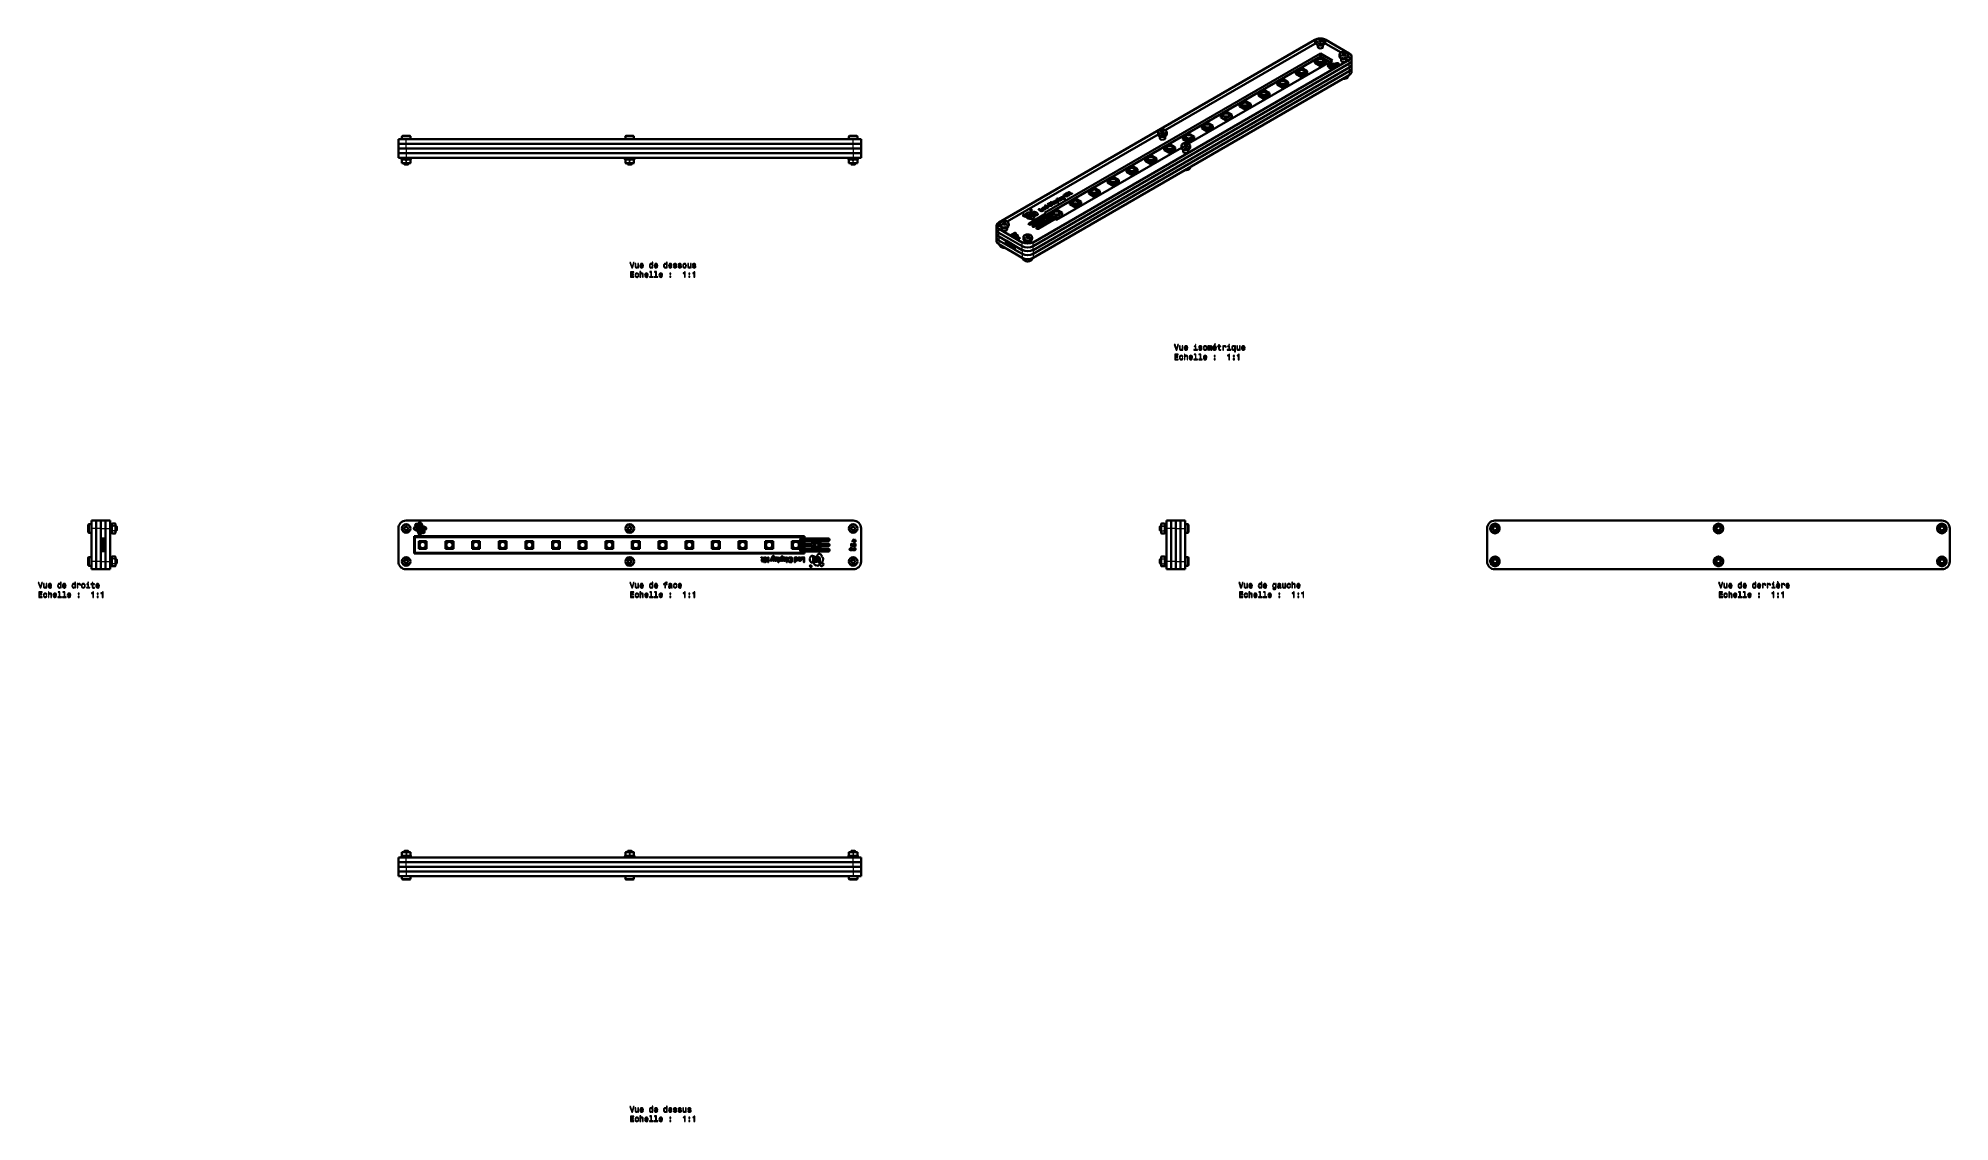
# Model space of a CAD drawing. Extents: x 218 to 1434, y 54 to 743.
import ezdxf

# ---------------------------------------------------------------- set-up
doc = ezdxf.new("R2010")
doc.units = 0

msp = doc.modelspace()

# ---------------------------------------------------------------- linework, layer by layer
at = {"color": 7, "lineweight": 13, "ltscale": 0.026804}
for p, q in [((1034.2, 741.9), (1033.2, 741.8)), ((1034.3, 741.9), (1033.2, 741.7)), ((1033.7, 740.6), (1034.8, 740.8)), ((1049.1, 733.4), (1048, 733.2)), ((1049.1, 733.3), (1048, 733.1)), ((1048.5, 732), (1049.6, 732.2)), ((933.7, 683.9), (932.6, 683.7)), ((933.7, 683.8), (932.7, 683.7)), ((933.2, 682.5), (934.3, 682.7)), ((948.5, 675.3), (947.5, 675.2)), ((948.5, 675.3), (947.5, 675.1)), ((948, 674), (949.1, 674.2)), ((833.2, 625.8), (832.1, 625.7)), ((833.2, 625.8), (832.1, 625.6)), ((847.5, 616), (848.5, 616.1))]:
    msp.add_line(p, q, dxfattribs=at)
at = {"color": 7, "lineweight": 13, "ltscale": 0.022391}
for p, q in [((1035.1, 741.5), (1034.3, 741.9)), ((1032.9, 741.1), (1033.6, 740.6)), ((1047.7, 732.5), (1048.4, 732.1)), ((1049.9, 732.9), (1049.1, 733.3)), ((1049.9, 732.9), (1049.2, 733.4)), ((932.3, 683), (933.1, 682.6)), ((934.6, 683.4), (933.8, 683.9)), ((947.1, 674.5), (947.9, 674)), ((949.4, 674.9), (948.6, 675.3)), ((831.8, 625), (832.6, 624.5)), ((834, 625.3), (833.2, 625.8)), ((848.8, 616.8), (848, 617.2)), ((848.8, 616.8), (848.1, 617.3))]:
    msp.add_line(p, q, dxfattribs=at)
at = {"color": 7, "lineweight": 35}
for p, q in [((829.4, 625.6), (1030.5, 741.7)), ((1034, 733.1), (858.4, 631.7)), ((859.3, 630.2), (1034, 731.1)), ((935.2, 684.2), (1030.5, 739.2)), ((935.2, 684.2), (1030.5, 739.2)), ((1052.3, 729), (851.3, 612.9)), ((1052.3, 726.6), (851.3, 610.5)), ((1052.3, 726.6), (851.3, 610.5)), ((1052.3, 724.1), (851.3, 608)), ((1052.3, 724.1), (851.3, 608)), ((1052.3, 721.7), (851.3, 605.6)), ((1052.3, 721.7), (851.3, 605.6)), ((1052.3, 719.2), (851.3, 603.1)), ((950, 675.7), (1041.7, 728.6)), ((834.6, 626.2), (930.7, 681.6)), ((834.6, 626.2), (930.7, 681.6)), ((736.7, 678.6), (452.3, 678.6)), ((736.7, 675.6), (452.3, 675.6)), ((736.7, 675.6), (452.3, 675.6)), ((736.7, 672.6), (452.3, 672.6)), ((736.7, 672.6), (452.3, 672.6)), ((736.7, 669.6), (452.3, 669.6)), ((736.7, 669.6), (452.3, 669.6)), ((866.1, 627.2), (945.5, 673.1)), ((736.7, 666.6), (452.3, 666.6)), ((252, 410), (252, 431)), ((255, 410), (255, 431)), ((255, 410), (255, 431)), ((258, 410), (258, 431)), ((261, 410), (261, 431)), ((264, 410), (264, 431)), ((447.3, 431), (447.3, 410)), ((447.3, 431), (447.3, 410)), ((452.3, 436), (736.7, 436)), ((452.3, 436), (736.7, 436)), ((705.7, 426), (457.3, 426)), ((741.7, 410), (741.7, 431)), ((741.7, 410), (741.7, 431)), ((936, 431), (936, 410)), ((939, 431), (939, 410)), ((939, 431), (939, 410)), ((942, 431), (942, 410)), ((942, 431), (942, 410)), ((945, 431), (945, 410)), ((945, 431), (945, 410)), ((948, 431), (948, 410)), ((1140, 410), (1140, 431)), ((1429.4, 436), (1145, 436)), ((1429.4, 436), (1145, 436)), ((1434.4, 431), (1434.4, 410)), ((457.3, 415), (705.7, 415)), ((457.8, 425.5), (705.2, 425.5)), ((705.2, 415.5), (457.8, 415.5)), ((736.7, 405), (452.3, 405)), ((736.7, 405), (452.3, 405)), ((1145, 405), (1429.4, 405)), ((452.3, 221.8), (736.7, 221.8)), ((452.3, 218.8), (736.7, 218.8)), ((452.3, 218.8), (736.7, 218.8)), ((452.3, 215.8), (736.7, 215.8)), ((452.3, 215.8), (736.7, 215.8)), ((452.3, 212.8), (736.7, 212.8)), ((452.3, 212.8), (736.7, 212.8)), ((452.3, 209.8), (736.7, 209.8)), ((591.8, 209.8), (455, 209.8)), ((734, 209.8), (597.2, 209.8))]:
    msp.add_line(p, q, dxfattribs=at)
at = {"color": 7, "lineweight": 35, "ltscale": 0.102062}
for p, q in [((1030.4, 728.6), (1034, 730.7)), ((1037.5, 728.6), (1034, 730.7)), ((1018.4, 721.7), (1022, 719.7)), ((1018.4, 720.1), (1022, 718)), ((1025.5, 721.7), (1022, 719.7)), ((1025.5, 720.1), (1022, 718)), ((1030.4, 727), (1034, 725)), ((1037.5, 727), (1034, 725)), ((994.5, 707.9), (998, 709.9)), ((994.5, 707.9), (998, 705.8)), ((994.5, 706.2), (998, 704.2)), ((1001.5, 707.9), (998, 709.9)), ((1001.5, 707.9), (998, 705.8)), ((1001.5, 706.2), (998, 704.2)), ((1006.5, 714.8), (1010, 712.8)), ((1006.5, 713.2), (1010, 711.1)), ((1013.5, 714.8), (1010, 712.8)), ((1013.5, 713.2), (1010, 711.1)), ((970.5, 694), (974, 696.1)), ((970.5, 694), (974, 692)), ((977.6, 694), (974, 696.1)), ((977.6, 694), (974, 692)), ((982.5, 701), (986, 703)), ((982.5, 701), (986, 698.9)), ((982.5, 699.3), (986, 697.3)), ((989.6, 701), (986, 703)), ((989.6, 701), (986, 698.9)), ((989.6, 699.3), (986, 697.3)), ((946.5, 680.2), (950.1, 682.2)), ((953.6, 680.2), (950.1, 682.2)), ((958.5, 687.1), (962, 689.1)), ((958.5, 687.1), (962, 685.1)), ((958.5, 685.5), (962, 683.4)), ((965.6, 687.1), (962, 689.1)), ((965.6, 687.1), (962, 685.1)), ((965.6, 685.5), (962, 683.4)), ((970.5, 692.4), (974, 690.4)), ((977.6, 692.4), (974, 690.4)), ((941.6, 673.3), (938.1, 675.3)), ((946.5, 680.2), (950.1, 678.1)), ((953.6, 680.2), (950.1, 678.1)), ((910.6, 659.4), (914.1, 657.4)), ((910.6, 657.8), (914.1, 655.7)), ((929.6, 666.3), (926.1, 668.4)), ((929.6, 664.7), (926.1, 662.7)), ((886.6, 645.6), (890.1, 647.6)), ((886.6, 645.6), (890.1, 643.5)), ((893.6, 645.6), (890.1, 647.6)), ((893.6, 645.6), (890.1, 643.5)), ((898.6, 652.5), (902.1, 650.5)), ((898.6, 650.9), (902.1, 648.8)), ((905.6, 652.5), (902.1, 650.5)), ((905.6, 650.9), (902.1, 648.8)), ((862.6, 631.7), (866.1, 633.8)), ((869.7, 631.7), (866.1, 633.8)), ((874.6, 638.7), (878.1, 636.6)), ((874.6, 637), (878.1, 635)), ((881.7, 638.7), (878.1, 636.6)), ((881.7, 637), (878.1, 635)), ((886.6, 643.9), (890.1, 641.9)), ((893.6, 643.9), (890.1, 641.9)), ((862.6, 631.7), (866.1, 629.7)), ((862.6, 630.1), (866.1, 628.1)), ((869.7, 631.7), (866.1, 629.7)), ((869.7, 630.1), (866.1, 628.1))]:
    msp.add_line(p, q, dxfattribs=at)
at = {"color": 7, "lineweight": 13, "ltscale": 0.061237}
for p, q in [((1030.5, 739.2), (1030.5, 741.7)), ((1037.5, 739.2), (1037.5, 741.7)), ((1052.3, 726.6), (1052.3, 729)), ((1052.3, 724.1), (1052.3, 726.6)), ((1052.3, 721.7), (1052.3, 719.2)), ((829.4, 619), (829.4, 621.5)), ((829.4, 616.6), (829.4, 614.1)), ((844.2, 610.5), (844.2, 612.9)), ((844.2, 608), (844.2, 610.5)), ((851.3, 610.5), (851.3, 612.9)), ((851.3, 608), (851.3, 610.5)), ((844.2, 605.6), (844.2, 603.1)), ((851.3, 605.6), (851.3, 603.1))]:
    msp.add_line(p, q, dxfattribs=at)
at = {"color": 7, "lineweight": 35, "ltscale": 0.028577}
for p, q in [((1031.2, 739.7), (1031.2, 740.9)), ((1051.5, 731.2), (1051.5, 732.3)), ((930.7, 681.7), (930.7, 682.8)), ((951, 673.1), (951, 674.3)), ((830.2, 623.6), (830.2, 624.8)), ((850.5, 615.1), (850.5, 616.2))]:
    msp.add_line(p, q, dxfattribs=at)
at = {"color": 7, "lineweight": 35, "ltscale": 0.030606}
for p, q in [((1032.3, 737.2), (1032.3, 738.4)), ((1035.6, 737.2), (1035.6, 738.4)), ((1047.1, 728.6), (1047.1, 729.9)), ((1050.4, 728.6), (1050.4, 729.9)), ((931.8, 679.1), (931.8, 680.4)), ((935.1, 679.1), (935.1, 680.4)), ((946.6, 670.6), (946.6, 671.8)), ((949.9, 670.6), (949.9, 671.8)), ((831.3, 621.1), (831.3, 622.3)), ((834.6, 621.1), (834.6, 622.3)), ((846.1, 612.5), (846.1, 613.8)), ((849.4, 612.5), (849.4, 613.8))]:
    msp.add_line(p, q, dxfattribs=at)
at = {"color": 7, "lineweight": 13, "ltscale": 0.01686}
for p, q in [((1033.1, 741.7), (1032.8, 741.1)), ((1034.9, 740.8), (1035.1, 741.4)), ((934.3, 682.8), (934.6, 683.4)), ((947.4, 675.1), (947.1, 674.5)), ((947.4, 675.1), (947.1, 674.5)), ((949.1, 674.2), (949.4, 674.8)), ((846.8, 617.1), (846.6, 616.5))]:
    msp.add_line(p, q, dxfattribs=at)
at = {"color": 7, "lineweight": 13, "ltscale": 0.016861}
for p, q in [((1033.2, 741.7), (1032.9, 741.1)), ((1047.9, 733.2), (1047.6, 732.6)), ((1048, 733.1), (1047.7, 732.5)), ((1049.7, 732.3), (1050, 732.9)), ((932.6, 683.7), (932.3, 683.1)), ((932.6, 683.6), (932.3, 683)), ((832, 625.6), (831.8, 625)), ((832.1, 625.6), (831.8, 625)), ((833.8, 624.7), (834.1, 625.3)), ((846.9, 617), (846.6, 616.4)), ((848.6, 616.2), (848.9, 616.8))]:
    msp.add_line(p, q, dxfattribs=at)
at = {"color": 7, "lineweight": 35, "ltscale": 0.022394}
msp.add_line((1032.9, 741.1), (1033.7, 740.6), dxfattribs=at)
at = {"color": 7, "lineweight": 35, "ltscale": 0.000188302}
msp.add_line((1032.9, 741.1), (1032.9, 741.1), dxfattribs=at)
at = {"color": 7, "lineweight": 13, "ltscale": 0.019479}
for p, q in [((1033.2, 740.9), (1033.2, 741.7)), ((1048, 732.4), (1048, 733.1)), ((932.6, 682.9), (932.6, 683.6)), ((947.4, 674.3), (947.4, 675.1)), ((832.1, 624.8), (832.1, 625.6)), ((846.9, 616.3), (846.9, 617))]:
    msp.add_line(p, q, dxfattribs=at)
at = {"color": 7, "lineweight": 13, "ltscale": 0.0205}
for p, q in [((1033.2, 740.9), (1033.2, 741.7)), ((1048, 732.3), (1048, 733.1)), ((932.7, 682.8), (932.7, 683.7)), ((832.1, 624.8), (832.1, 625.6))]:
    msp.add_line(p, q, dxfattribs=at)
at = {"color": 7, "lineweight": 35, "ltscale": 0.026804}
for p, q in [((1033.7, 740.6), (1034.8, 740.8)), ((1048.5, 732.1), (1049.6, 732.2)), ((948, 674), (949.1, 674.2)), ((832.6, 624.5), (833.7, 624.7)), ((847.5, 616), (848.5, 616.1))]:
    msp.add_line(p, q, dxfattribs=at)
at = {"color": 7, "lineweight": 35, "ltscale": 0.224537}
msp.add_line((1041.7, 728.6), (1034, 733.1), dxfattribs=at)
at = {"color": 7, "lineweight": 35, "ltscale": 0.050607}
msp.add_line((1034, 733.1), (1034, 731.1), dxfattribs=at)
at = {"color": 7, "lineweight": 35, "ltscale": 0.17393}
msp.add_line((1040, 727.6), (1034, 731.1), dxfattribs=at)
at = {"color": 7, "lineweight": 13, "ltscale": 0.004039}
for p, q in [((1034.3, 740.7), (1034.1, 740.7)), ((848, 616.1), (847.9, 616))]:
    msp.add_line(p, q, dxfattribs=at)
at = {"color": 7, "lineweight": 13, "ltscale": 0.022393}
for p, q in [((1035.1, 741.4), (1034.3, 741.9)), ((949.4, 674.8), (948.6, 675.3)), ((834, 625.4), (833.3, 625.8))]:
    msp.add_line(p, q, dxfattribs=at)
at = {"color": 7, "lineweight": 13, "ltscale": 0.027277}
for p, q in [((1034.3, 740.8), (1034.3, 741.9)), ((1034.3, 740.8), (1034.3, 741.9)), ((1049.1, 732.2), (1049.1, 733.3)), ((1049.1, 732.2), (1049.1, 733.3)), ((933.7, 682.7), (933.7, 683.8)), ((933.8, 682.7), (933.8, 683.8)), ((948.5, 674.2), (948.5, 675.3)), ((948.6, 674.2), (948.6, 675.3)), ((833.2, 624.7), (833.2, 625.8)), ((833.2, 624.7), (833.2, 625.8)), ((848, 616.1), (848, 617.2)), ((848, 616.1), (848, 617.2))]:
    msp.add_line(p, q, dxfattribs=at)
at = {"color": 7, "lineweight": 13, "ltscale": 0.000703304}
for p, q in [((1034.3, 740.7), (1034.3, 740.8)), ((1049.1, 732.2), (1049.1, 732.2)), ((933.8, 682.7), (933.8, 682.7)), ((948.6, 674.1), (948.6, 674.2)), ((833.3, 624.7), (833.2, 624.7))]:
    msp.add_line(p, q, dxfattribs=at)
at = {"color": 7, "lineweight": 13, "ltscale": 0.001325}
for p, q in [((1034.3, 740.8), (1034.3, 740.7)), ((1049.1, 732.2), (1049.1, 732.2)), ((933.7, 682.7), (933.7, 682.7)), ((948.5, 674.2), (948.5, 674.1)), ((833.2, 624.7), (833.2, 624.6)), ((848, 616.1), (848, 616.1))]:
    msp.add_line(p, q, dxfattribs=at)
at = {"color": 7, "lineweight": 13, "ltscale": 0.000295268}
msp.add_line((1034.3, 740.7), (1034.3, 740.7), dxfattribs=at)
at = {"color": 7, "lineweight": 13, "ltscale": 0.00071342}
for p, q in [((1034.3, 740.7), (1034.3, 740.7)), ((848, 616.1), (848, 616.1))]:
    msp.add_line(p, q, dxfattribs=at)
at = {"color": 7, "lineweight": 13, "ltscale": 0.001501}
for p, q in [((1034.4, 740.7), (1034.3, 740.7)), ((848.1, 616.1), (848.1, 616.1))]:
    msp.add_line(p, q, dxfattribs=at)
at = {"color": 7, "lineweight": 35, "ltscale": 0.016861}
for p, q in [((1034.8, 740.8), (1035.1, 741.4)), ((949.1, 674.2), (949.4, 674.8)), ((848.5, 616.1), (848.8, 616.8))]:
    msp.add_line(p, q, dxfattribs=at)
at = {"color": 7, "lineweight": 13, "ltscale": 0.001213}
for p, q in [((1035.1, 741.4), (1035.1, 741.4)), ((1049.9, 732.8), (1049.9, 732.9)), ((934.5, 683.3), (934.5, 683.4)), ((949.4, 674.8), (949.4, 674.8)), ((834, 625.3), (834, 625.3)), ((848.8, 616.7), (848.8, 616.8))]:
    msp.add_line(p, q, dxfattribs=at)
at = {"color": 7, "lineweight": 35, "ltscale": 0.028578}
for p, q in [((1036.7, 739.7), (1036.7, 740.9)), ((1046, 731.2), (1046, 732.3)), ((936.2, 681.7), (936.2, 682.8)), ((945.5, 673.1), (945.5, 674.3)), ((835.7, 623.6), (835.7, 624.8)), ((845, 615.1), (845, 616.2))]:
    msp.add_line(p, q, dxfattribs=at)
at = {"color": 7, "lineweight": 35, "ltscale": 0.427423}
for p, q in [((1052.3, 733.1), (1037.5, 741.7)), ((829.4, 616.6), (844.2, 608)), ((829.4, 611.7), (844.2, 603.1))]:
    msp.add_line(p, q, dxfattribs=at)
at = {"color": 7, "lineweight": 35, "ltscale": 0.275284}
msp.add_line((1047.1, 733.7), (1037.5, 739.2), dxfattribs=at)
msp.add_line((1047.1, 733.7), (1037.5, 739.2), dxfattribs=at)
at = {"color": 7, "lineweight": 35, "ltscale": 0.022391}
for p, q in [((1047.7, 732.5), (1048.5, 732.1)), ((831.8, 625), (832.6, 624.5))]:
    msp.add_line(p, q, dxfattribs=at)
at = {"color": 7, "lineweight": 35, "ltscale": 0.000190735}
for p, q in [((1047.7, 732.5), (1047.7, 732.5)), ((831.8, 625), (831.8, 625))]:
    msp.add_line(p, q, dxfattribs=at)
at = {"color": 7, "lineweight": 13, "ltscale": 0.004036}
msp.add_line((1049.1, 732.2), (1048.9, 732.1), dxfattribs=at)
at = {"color": 7, "lineweight": 13, "ltscale": 0.000292973}
for p, q in [((1049.1, 732.1), (1049.1, 732.2)), ((833.2, 624.6), (833.2, 624.6))]:
    msp.add_line(p, q, dxfattribs=at)
at = {"color": 7, "lineweight": 13, "ltscale": 0.000715707}
for p, q in [((1049.1, 732.2), (1049.1, 732.2)), ((833.2, 624.6), (833.2, 624.6))]:
    msp.add_line(p, q, dxfattribs=at)
at = {"color": 7, "lineweight": 13, "ltscale": 0.001498}
msp.add_line((1049.2, 732.2), (1049.1, 732.2), dxfattribs=at)
at = {"color": 7, "lineweight": 35, "ltscale": 0.01686}
for p, q in [((1049.6, 732.2), (1049.9, 732.8)), ((833.7, 624.7), (834, 625.3))]:
    msp.add_line(p, q, dxfattribs=at)
at = {"color": 7, "lineweight": 35, "ltscale": 0.0227}
msp.add_line((1052.3, 730.7), (1051.5, 731.1), dxfattribs=at)
msp.add_line((1052.3, 730.7), (1051.5, 731.1), dxfattribs=at)
at = {"color": 7, "lineweight": 13, "ltscale": 0.061238}
for p, q in [((1052.3, 730.7), (1052.3, 733.1)), ((1052.3, 724.1), (1052.3, 721.7)), ((829.4, 623.1), (829.4, 625.6)), ((829.4, 616.6), (829.4, 619)), ((829.4, 614.1), (829.4, 611.7)), ((844.2, 608), (844.2, 605.6)), ((851.3, 608), (851.3, 605.6))]:
    msp.add_line(p, q, dxfattribs=at)
at = {"color": 7, "lineweight": 35, "ltscale": 0.061237}
for p, q in [((1053.8, 728.6), (1053.8, 731.1)), ((1053.8, 723.7), (1053.8, 726.2)), ((827.9, 618.6), (827.9, 621.1)), ((827.9, 613.7), (827.9, 616.2))]:
    msp.add_line(p, q, dxfattribs=at)
at = {"color": 7, "lineweight": 35, "ltscale": 0.102061}
for p, q in [((1018.4, 721.7), (1022, 723.8)), ((1025.5, 721.7), (1022, 723.8)), ((1030.4, 728.6), (1034, 726.6)), ((1037.5, 728.6), (1034, 726.6)), ((1006.5, 714.8), (1010, 716.8)), ((1013.5, 714.8), (1010, 716.8)), ((941.6, 673.3), (938.1, 671.2)), ((941.6, 671.6), (938.1, 669.6)), ((946.5, 678.6), (950.1, 676.5)), ((953.6, 678.6), (950.1, 676.5)), ((910.6, 659.4), (914.1, 661.5)), ((929.6, 666.3), (926.1, 664.3)), ((898.6, 652.5), (902.1, 654.5)), ((905.6, 652.5), (902.1, 654.5)), ((874.6, 638.7), (878.1, 640.7)), ((881.7, 638.7), (878.1, 640.7))]:
    msp.add_line(p, q, dxfattribs=at)
at = {"color": 7, "lineweight": 35, "ltscale": 0.040825}
for p, q in [((1018.4, 720.1), (1018.4, 721.7)), ((1022, 718), (1022, 719.7)), ((1025.5, 720.1), (1025.5, 721.7)), ((1034, 725), (1034, 726.6)), ((994.5, 706.2), (994.5, 707.9)), ((998, 704.2), (998, 705.8)), ((1001.5, 706.2), (1001.5, 707.9)), ((1006.5, 713.2), (1006.5, 714.8)), ((1010, 711.1), (1010, 712.8)), ((1013.5, 713.2), (1013.5, 714.8)), ((970.5, 692.4), (970.5, 694)), ((977.6, 692.4), (977.6, 694)), ((982.5, 699.3), (982.5, 701)), ((986, 697.3), (986, 698.9)), ((989.6, 699.3), (989.6, 701)), ((958.5, 685.5), (958.5, 687.1)), ((962, 683.4), (962, 685.1)), ((965.6, 685.5), (965.6, 687.1)), ((974, 690.4), (974, 692)), ((934.5, 671.6), (934.5, 673.3)), ((938.1, 669.6), (938.1, 671.2)), ((941.6, 671.6), (941.6, 673.3)), ((946.5, 678.6), (946.5, 680.2)), ((953.6, 678.6), (953.6, 680.2)), ((910.6, 657.8), (910.6, 659.4)), ((914.1, 655.7), (914.1, 657.4)), ((917.6, 657.8), (917.6, 659.4)), ((926.1, 662.7), (926.1, 664.3)), ((886.6, 643.9), (886.6, 645.6)), ((893.6, 643.9), (893.6, 645.6)), ((898.6, 650.9), (898.6, 652.5)), ((902.1, 648.8), (902.1, 650.5)), ((905.6, 650.9), (905.6, 652.5)), ((874.6, 637), (874.6, 638.7)), ((878.1, 635), (878.1, 636.6)), ((881.7, 637), (881.7, 638.7)), ((890.1, 641.9), (890.1, 643.5)), ((862.6, 630.1), (862.6, 631.7)), ((866.1, 628.1), (866.1, 629.7)), ((869.7, 630.1), (869.7, 631.7)), ((835.6, 612.8), (834.2, 613.6)), ((835.6, 612.8), (835.6, 611.2)), ((837.5, 611.7), (836.1, 612.5)), ((836.1, 610.9), (836.1, 612.5)), ((836.1, 610.9), (837.5, 610.1)), ((837.5, 611.7), (837.5, 610.1)), ((838, 611.4), (838, 609.8)), ((839.4, 609), (839.4, 610.6))]:
    msp.add_line(p, q, dxfattribs=at)
at = {"color": 7, "lineweight": 35, "ltscale": 0.040823}
for p, q in [((1030.4, 727), (1030.4, 728.6)), ((1037.5, 727), (1037.5, 728.6)), ((950.1, 676.5), (950.1, 678.1)), ((922.5, 664.7), (922.5, 666.3)), ((929.6, 664.7), (929.6, 666.3))]:
    msp.add_line(p, q, dxfattribs=at)
at = {"color": 7, "lineweight": 35, "ltscale": 0.000151093}
for p, q in [((1038.9, 725.1), (1038.9, 725.1)), ((1038.9, 725), (1038.9, 725))]:
    msp.add_line(p, q, dxfattribs=at)
at = {"color": 7, "lineweight": 35, "ltscale": 0.002042}
for p, q in [((1038.9, 725.1), (1038.9, 725)), ((1038.9, 725.1), (1038.9, 725)), ((1039.8, 726.3), (1039.8, 726.2)), ((1039.8, 725.7), (1039.8, 725.6)), ((1039.8, 723.9), (1039.8, 723.8)), ((1040.2, 724.5), (1040.2, 724.4)), ((1040.5, 724.9), (1040.5, 724.8)), ((1040.6, 724.9), (1040.6, 724.8)), ((1041, 724.9), (1041, 724.8)), ((1041.1, 724.7), (1041.1, 724.6)), ((1041.6, 724.9), (1041.6, 724.8)), ((1041.6, 724.6), (1041.6, 724.5)), ((1041.8, 725), (1041.8, 725)), ((1041.9, 724.7), (1041.9, 724.6)), ((1042.2, 724.6), (1042.2, 724.5)), ((1042.3, 726), (1042.3, 725.9)), ((1042.4, 724.7), (1042.4, 724.6)), ((1042.4, 724.1), (1042.4, 724)), ((1042.6, 726.1), (1042.6, 726)), ((1042.7, 725.5), (1042.7, 725.5)), ((1042.9, 723.9), (1042.9, 723.8)), ((1043, 725.4), (1043, 725.3)), ((1043.1, 725.3), (1043.1, 725.2)), ((1043.2, 725.2), (1043.2, 725.1)), ((1043.4, 725.1), (1043.4, 725)), ((1043.5, 725.7), (1043.5, 725.6)), ((1043.7, 724.3), (1043.7, 724.2)), ((1043.8, 725.5), (1043.8, 725.4)), ((1044.4, 725), (1044.4, 724.9)), ((1045.4, 726.3), (1045.4, 726.2)), ((1045.5, 725.7), (1045.5, 725.6)), ((849.5, 633.6), (849.5, 633.5)), ((849.5, 633.6), (849.5, 633.5)), ((849.7, 633.6), (849.7, 633.5)), ((849.8, 633.6), (849.8, 633.5)), ((849.9, 633.6), (849.9, 633.5)), ((850.2, 633.6), (850.2, 633.5)), ((856.7, 633.1), (856.7, 633)), ((857.3, 634.4), (857.3, 634.4)), ((857.4, 634.2), (857.4, 634.1)), ((857.6, 634.1), (857.6, 634)), ((858.2, 634.7), (858.2, 634.6)), ((858.8, 635.7), (858.8, 635.7)), ((858.9, 635.4), (858.9, 635.3)), ((859.1, 634.4), (859.1, 634.3)), ((859.5, 635.9), (859.5, 635.8)), ((859.5, 635.9), (859.5, 635.8)), ((860.3, 635.2), (860.3, 635.1)), ((862.4, 636.3), (862.4, 636.2)), ((862.7, 636.5), (862.7, 636.4)), ((864.2, 638.5), (864.2, 638.4)), ((864.6, 639), (864.6, 638.9)), ((865.4, 639.3), (865.4, 639.2)), ((865.5, 639.3), (865.5, 639.2)), ((865.5, 639.3), (865.5, 639.2)), ((865.5, 638.2), (865.5, 638.1)), ((865.7, 639.3), (865.7, 639.2)), ((866.5, 638.7), (866.5, 638.6)), ((868.4, 639.8), (868.4, 639.7)), ((868.6, 640.3), (868.6, 640.2)), ((868.6, 639.7), (868.6, 639.7)), ((868.9, 641.6), (868.9, 641.5)), ((869.2, 641.6), (869.2, 641.6)), ((869.3, 640.2), (869.3, 640.1)), ((869.4, 640.4), (869.4, 640.4)), ((869.6, 640.5), (869.6, 640.4)), ((870.2, 642.3), (870.2, 642.2)), ((870.4, 642.3), (870.4, 642.2)), ((870.5, 641.3), (870.5, 641.2)), ((870.7, 641.3), (870.7, 641.2)), ((870.7, 641.2), (870.7, 641.2)), ((870.9, 640.5), (870.9, 640.4)), ((871, 640.6), (871, 640.5)), ((871.1, 640.7), (871.1, 640.6)), ((871.9, 642.9), (871.9, 642.9)), ((872.1, 644.1), (872.1, 644)), ((872.2, 643.1), (872.2, 643)), ((872.2, 642.8), (872.2, 642.7)), ((872.3, 644), (872.3, 643.9)), ((872.6, 643.2), (872.6, 643.1)), ((872.6, 643.2), (872.6, 643.1)), ((873.9, 644.4), (873.9, 644.3)), ((874.2, 644.6), (874.2, 644.5)), ((874.2, 643), (874.2, 642.9)), ((874.4, 644.4), (874.4, 644.3)), ((875.7, 644), (875.7, 643.9)), ((875.9, 644), (875.9, 643.9)), ((844.9, 630.6), (844.9, 630.5)), ((844.9, 630.6), (844.9, 630.5)), ((846.6, 631.1), (846.6, 631)), ((846.8, 629.7), (846.8, 629.6)), ((846.8, 629.7), (846.8, 629.6)), ((846.9, 631.3), (846.9, 631.3)), ((846.9, 631.3), (846.9, 631.3)), ((846.9, 631.3), (846.9, 631.3)), ((846.9, 630.3), (846.9, 630.2)), ((846.9, 630.3), (846.9, 630.2)), ((847.1, 629.8), (847.1, 629.8)), ((847.4, 631.6), (847.4, 631.5)), ((847.9, 630), (847.9, 629.9)), ((847.9, 629.9), (847.9, 629.9)), ((847.9, 629.9), (847.9, 629.8)), ((848, 629.8), (848, 629.7)), ((848, 629.7), (848, 629.7)), ((848.4, 630), (848.4, 629.9)), ((848.4, 629.9), (848.4, 629.8)), ((848.9, 630.6), (848.9, 630.5)), ((849.5, 628.8), (849.5, 628.8)), ((850, 629.5), (850, 629.4)), ((850, 628.8), (850, 628.7)), ((850.1, 629.4), (850.1, 629.3)), ((850.2, 630.8), (850.2, 630.7)), ((850.2, 630.8), (850.2, 630.7)), ((850.4, 631.6), (850.4, 631.6)), ((850.5, 631.5), (850.5, 631.4)), ((850.5, 630.6), (850.5, 630.5)), ((850.5, 629.6), (850.5, 629.6)), ((850.5, 629.1), (850.5, 629)), ((850.6, 629.6), (850.6, 629.6)), ((850.6, 629.2), (850.6, 629.2)), ((850.7, 631.9), (850.7, 631.8)), ((850.7, 629.6), (850.7, 629.6)), ((850.7, 629.6), (850.7, 629.6)), ((850.9, 629.6), (850.9, 629.5)), ((851.1, 630.2), (851.1, 630.1)), ((851.2, 629.6), (851.2, 629.5)), ((851.2, 629.6), (851.2, 629.5)), ((851.2, 629.6), (851.2, 629.5)), ((851.2, 629.6), (851.2, 629.5)), ((851.3, 629.5), (851.3, 629.5)), ((851.5, 629.4), (851.5, 629.3)), ((851.5, 629.4), (851.5, 629.3)), ((851.8, 629.9), (851.8, 629.8)), ((851.9, 632.3), (851.9, 632.2)), ((852.1, 630), (852.1, 629.9)), ((852.8, 630.4), (852.8, 630.3)), ((853.1, 632), (853.1, 631.9)), ((853.3, 631.9), (853.3, 631.8)), ((853.4, 631.8), (853.4, 631.8)), ((837.3, 617.9), (837.3, 617.8)), ((837.3, 617.6), (837.3, 617.5)), ((837.7, 618), (837.7, 617.9)), ((837.9, 617.4), (837.9, 617.3)), ((838, 618.2), (838, 618.2)), ((838.2, 617.6), (838.2, 617.5)), ((838.3, 618), (838.3, 618)), ((838.9, 618.1), (838.9, 618.1)), ((839.1, 618.7), (839.1, 618.6)), ((839.2, 616.5), (839.2, 616.4)), ((839.7, 618.3), (839.7, 618.3)), ((839.7, 616.2), (839.7, 616.1)), ((840, 616.4), (840, 616.3)), ((840.6, 617.1), (840.6, 617)), ((841.1, 615.4), (841.1, 615.3)), ((841.2, 617.2), (841.2, 617.1)), ((841.2, 615.3), (841.2, 615.2)), ((841.2, 615.3), (841.2, 615.2)), ((841.5, 615), (841.5, 614.9)), ((841.7, 615.1), (841.7, 615)), ((841.8, 615.2), (841.8, 615.1)), ((841.8, 615.1), (841.8, 615)), ((842, 616.2), (842, 616.1)), ((842.3, 615.6), (842.3, 615.5))]:
    msp.add_line(p, q, dxfattribs=at)
at = {"color": 7, "lineweight": 35, "ltscale": 0.001206}
msp.add_line((1039.8, 725.6), (1039.8, 725.6), dxfattribs=at)
at = {"color": 7, "lineweight": 13, "ltscale": 0.002042}
for p, q in [((1039.9, 726.7), (1039.9, 726.6)), ((1040, 723.6), (1040, 723.5)), ((1041.3, 724.8), (1041.3, 724.7)), ((1041.3, 724.6), (1041.3, 724.5)), ((1041.6, 724.9), (1041.6, 724.8)), ((1041.7, 725.3), (1041.7, 725.2)), ((1041.9, 724.7), (1041.9, 724.6)), ((1042.2, 724.6), (1042.2, 724.5)), ((1042.2, 724.5), (1042.2, 724.5)), ((1042.6, 726), (1042.6, 725.9)), ((1042.8, 725.6), (1042.8, 725.5)), ((1042.9, 725.8), (1042.9, 725.7)), ((1042.9, 725.6), (1042.9, 725.5)), ((1043.2, 725.4), (1043.2, 725.4)), ((1043.4, 725.3), (1043.4, 725.2)), ((1043.5, 725.3), (1043.5, 725.2)), ((1043.5, 725.1), (1043.5, 725)), ((1044.3, 725.8), (1044.3, 725.7)), ((1044.7, 725.9), (1044.7, 725.8)), ((1045.4, 726.7), (1045.4, 726.6)), ((873.6, 644.8), (873.6, 644.7)), ((873.6, 644.7), (873.6, 644.6)), ((873.8, 644.8), (873.8, 644.7)), ((874.4, 644.7), (874.4, 644.6)), ((874.6, 644.7), (874.6, 644.6)), ((874.7, 644.7), (874.7, 644.6)), ((849.4, 633.6), (849.4, 633.5)), ((849.6, 633.6), (849.6, 633.5)), ((850.2, 633.6), (850.2, 633.5)), ((850.2, 633.6), (850.2, 633.5)), ((854.7, 634), (854.7, 633.9)), ((854.8, 634.1), (854.8, 634)), ((855, 634.1), (855, 634)), ((857, 634.6), (857, 634.5)), ((857.2, 634.8), (857.2, 634.8)), ((858.6, 634.1), (858.6, 634)), ((858.8, 636.4), (858.8, 636.3)), ((858.8, 634.2), (858.8, 634.2)), ((858.9, 636.4), (858.9, 636.4)), ((859.1, 636.4), (859.1, 636.4)), ((859.3, 635.9), (859.3, 635.8)), ((860.3, 637.3), (860.3, 637.2)), ((860.9, 637.6), (860.9, 637.5)), ((861, 635.3), (861, 635.3)), ((862.4, 638.5), (862.4, 638.4)), ((862.5, 638.5), (862.5, 638.5)), ((862.7, 638.5), (862.7, 638.5)), ((862.8, 638.5), (862.8, 638.4)), ((863, 638.1), (863, 638.1)), ((864.1, 638.8), (864.1, 638.7)), ((864.2, 638.4), (864.2, 638.3)), ((864.4, 638.9), (864.4, 638.8)), ((864.4, 638.3), (864.4, 638.3)), ((864.6, 637.4), (864.6, 637.3)), ((865, 639.3), (865, 639.2)), ((865.1, 637.9), (865.1, 637.8)), ((865.3, 639.4), (865.3, 639.3)), ((865.5, 639.5), (865.5, 639.5)), ((865.5, 638.5), (865.5, 638.4)), ((865.5, 638.1), (865.5, 638.1)), ((865.7, 639.7), (865.7, 639.6)), ((865.7, 638.4), (865.7, 638.3)), ((866.3, 640.7), (866.3, 640.6)), ((866.5, 640.7), (866.5, 640.6)), ((866.7, 638.8), (866.7, 638.7)), ((866.9, 638.9), (866.9, 638.8)), ((867.1, 639.6), (867.1, 639.6)), ((867.2, 638.2), (867.2, 638.2)), ((868, 641.1), (868, 641)), ((868.7, 640.2), (868.7, 640.1)), ((868.9, 640.8), (868.9, 640.8)), ((869, 640.1), (869, 640.1)), ((869.1, 641.6), (869.1, 641.5)), ((869.2, 641.1), (869.2, 641)), ((870.1, 640.6), (870.1, 640.5)), ((870.8, 643.3), (870.8, 643.3)), ((872.7, 644.4), (872.7, 644.3)), ((872.9, 644.4), (872.9, 644.3)), ((873, 644.4), (873, 644.3)), ((873.2, 644), (873.2, 643.9)), ((873.3, 644.1), (873.3, 644)), ((873.5, 644.1), (873.5, 644)), ((873.8, 644.3), (873.8, 644.3)), ((875.1, 644), (875.1, 644)), ((876, 644), (876, 643.9)), ((844.8, 630.4), (844.8, 630.3)), ((844.8, 630.3), (844.8, 630.3)), ((844.8, 630.3), (844.8, 630.2)), ((844.8, 630.2), (844.8, 630.1)), ((845, 630.6), (845, 630.5)), ((845, 630.6), (845, 630.5)), ((845.7, 630.7), (845.7, 630.6)), ((846.3, 630.5), (846.3, 630.4)), ((846.6, 629.5), (846.6, 629.4)), ((846.7, 630.4), (846.7, 630.4)), ((846.8, 631.2), (846.8, 631.2)), ((846.9, 630.3), (846.9, 630.2)), ((847.9, 629.9), (847.9, 629.8)), ((848.1, 631.8), (848.1, 631.7)), ((848.8, 629.8), (848.8, 629.7)), ((848.8, 629.8), (848.8, 629.7)), ((849.3, 628.9), (849.3, 628.9)), ((849.4, 631.9), (849.4, 631.8)), ((849.4, 629.7), (849.4, 629.6)), ((849.4, 629.7), (849.4, 629.6)), ((849.7, 630.7), (849.7, 630.7)), ((849.7, 629.7), (849.7, 629.6)), ((850.1, 629.6), (850.1, 629.6)), ((850.1, 629.6), (850.1, 629.6)), ((850.1, 628.9), (850.1, 628.8)), ((850.2, 631.2), (850.2, 631.1)), ((850.2, 630.8), (850.2, 630.7)), ((850.2, 630.8), (850.2, 630.7)), ((850.4, 629.6), (850.4, 629.6)), ((850.4, 629.6), (850.4, 629.6)), ((850.4, 629), (850.4, 628.9)), ((850.4, 628.9), (850.4, 628.9)), ((850.5, 631.4), (850.5, 631.3)), ((850.7, 631.9), (850.7, 631.8)), ((850.8, 630.2), (850.8, 630.2)), ((850.8, 630.2), (850.8, 630.2)), ((850.8, 630.2), (850.8, 630.2)), ((850.8, 630.2), (850.8, 630.2)), ((850.8, 629.6), (850.8, 629.5)), ((850.9, 632.1), (850.9, 632)), ((851, 632.1), (851, 632)), ((851, 630.2), (851, 630.2)), ((851, 630.2), (851, 630.1)), ((851.1, 630.2), (851.1, 630.1)), ((851.1, 629.6), (851.1, 629.5)), ((851.2, 629.6), (851.2, 629.5)), ((851.5, 630), (851.5, 629.9)), ((851.6, 629.2), (851.6, 629.2)), ((851.7, 632.3), (851.7, 632.2)), ((851.7, 629.9), (851.7, 629.8)), ((851.7, 629.1), (851.7, 629)), ((851.7, 629.1), (851.7, 629.1)), ((851.8, 628.9), (851.8, 628.8)), ((851.8, 628.8), (851.8, 628.8)), ((851.9, 629.9), (851.9, 629.8)), ((851.9, 629.9), (851.9, 629.8)), ((851.9, 628.6), (851.9, 628.5)), ((851.9, 628.6), (851.9, 628.5)), ((852.1, 629.9), (852.1, 629.9)), ((852.2, 632.2), (852.2, 632.1)), ((852.4, 630.3), (852.4, 630.2)), ((852.7, 632.1), (852.7, 632)), ((852.8, 632.1), (852.8, 632)), ((853.2, 632), (853.2, 631.9)), ((853.4, 631.9), (853.4, 631.8)), ((853.4, 631.8), (853.4, 631.8)), ((853.7, 631.6), (853.7, 631.5)), ((853.8, 631.4), (853.8, 631.3)), ((853.8, 631.4), (853.8, 631.3)), ((854, 631.2), (854, 631.1)), ((837.9, 618.2), (837.9, 618.1)), ((837.9, 618.2), (837.9, 618.1)), ((838.2, 617.8), (838.2, 617.7)), ((838.4, 618.5), (838.4, 618.4)), ((838.5, 618.5), (838.5, 618.5)), ((838.6, 618.5), (838.6, 618.5)), ((838.8, 618.7), (838.8, 618.6)), ((838.9, 616.5), (838.9, 616.5)), ((839, 618.9), (839, 618.8)), ((839.1, 616.7), (839.1, 616.6)), ((839.4, 618.1), (839.4, 618)), ((839.6, 616.8), (839.6, 616.7)), ((839.7, 619), (839.7, 618.9)), ((839.8, 617.1), (839.8, 617)), ((839.8, 617.1), (839.8, 617)), ((839.9, 617.1), (839.9, 617)), ((839.9, 616.2), (839.9, 616.2)), ((840.1, 617.3), (840.1, 617.2)), ((840.1, 617.3), (840.1, 617.2)), ((840.1, 616.7), (840.1, 616.6)), ((840.7, 617.6), (840.7, 617.5)), ((840.7, 616.6), (840.7, 616.5)), ((840.9, 617.6), (840.9, 617.5)), ((841.1, 616.8), (841.1, 616.7)), ((841.3, 615.6), (841.3, 615.6)), ((841.3, 615.6), (841.3, 615.6)), ((841.4, 615.8), (841.4, 615.7)), ((841.4, 615.8), (841.4, 615.7)), ((841.4, 615.4), (841.4, 615.3)), ((841.7, 617.2), (841.7, 617.1)), ((842.1, 616.2), (842.1, 616.1))]:
    msp.add_line(p, q, dxfattribs=at)
at = {"color": 7, "lineweight": 13, "ltscale": 0.00204}
for p, q in [((1040.2, 724.8), (1040.2, 724.7)), ((1040.8, 724.8), (1040.8, 724.7)), ((1041.6, 724.9), (1041.6, 724.8)), ((1042.3, 725.6), (1042.3, 725.5)), ((1042.6, 725.6), (1042.6, 725.5)), ((1043.1, 725.4), (1043.1, 725.4)), ((1043.6, 724.5), (1043.6, 724.4)), ((849.2, 633.5), (849.2, 633.4)), ((850.4, 633.4), (850.4, 633.3)), ((857.6, 633.5), (857.6, 633.5)), ((857.8, 633.5), (857.8, 633.4)), ((857.8, 633.5), (857.8, 633.5)), ((858.6, 634.8), (858.6, 634.7)), ((859.2, 635.1), (859.2, 635)), ((860.2, 635), (860.2, 634.9)), ((863.1, 638.2), (863.1, 638.1)), ((863.3, 638.2), (863.3, 638.1)), ((864.9, 638.4), (864.9, 638.4)), ((865.1, 639.3), (865.1, 639.3)), ((865.4, 638), (865.4, 637.9)), ((866, 639), (866, 638.9)), ((866.2, 640.7), (866.2, 640.6)), ((866.6, 638.6), (866.6, 638.5)), ((867.8, 640.9), (867.8, 640.8)), ((868.1, 639.8), (868.1, 639.7)), ((870.1, 642.2), (870.1, 642.1)), ((870.9, 643.4), (870.9, 643.3)), ((871.1, 643.4), (871.1, 643.3)), ((872, 644), (872, 643.9)), ((872.6, 644.4), (872.6, 644.3)), ((873, 642.3), (873, 642.2)), ((874.8, 643.3), (874.8, 643.2)), ((875.3, 644), (875.3, 643.9)), ((844.8, 630.1), (844.8, 630)), ((845.2, 630.7), (845.2, 630.6)), ((845.6, 630.7), (845.6, 630.6)), ((846, 630.6), (846, 630.5)), ((846.1, 630.6), (846.1, 630.5)), ((846.1, 630.6), (846.1, 630.5)), ((846.4, 630.5), (846.4, 630.4)), ((846.7, 631.1), (846.7, 631)), ((848.2, 629.6), (848.2, 629.5)), ((849, 630.5), (849, 630.4)), ((849.3, 628.9), (849.3, 628.8)), ((849.7, 629.7), (849.7, 629.6)), ((850.1, 629.3), (850.1, 629.2)), ((850.2, 628.9), (850.2, 628.8)), ((850.4, 631.6), (850.4, 631.6)), ((850.6, 629.6), (850.6, 629.6)), ((850.8, 630.2), (850.8, 630.2)), ((851.1, 632.2), (851.1, 632.1)), ((851.3, 630.1), (851.3, 630)), ((851.7, 629.9), (851.7, 629.9)), ((851.7, 629.9), (851.7, 629.8)), ((851.9, 628.6), (851.9, 628.5)), ((852, 629.9), (852, 629.8)), ((852.2, 632.2), (852.2, 632.1)), ((852.7, 632.1), (852.7, 632)), ((854.1, 631.1), (854.1, 631)), ((837.9, 617.7), (837.9, 617.6)), ((838, 617.8), (838, 617.7)), ((838.1, 617.5), (838.1, 617.4)), ((838.5, 617.6), (838.5, 617.5)), ((838.8, 617.8), (838.8, 617.7)), ((839.8, 618.4), (839.8, 618.3)), ((840, 618.9), (840, 618.8)), ((840.7, 617.6), (840.7, 617.5)), ((840.8, 615.4), (840.8, 615.4)), ((841.2, 615.6), (841.2, 615.6)), ((841.5, 615.8), (841.5, 615.7)), ((841.9, 615.4), (841.9, 615.3)), ((842, 616.1), (842, 616))]:
    msp.add_line(p, q, dxfattribs=at)
at = {"color": 7, "lineweight": 35, "ltscale": 0.001186}
msp.add_line((1040.2, 724.4), (1040.2, 724.3), dxfattribs=at)
at = {"color": 7, "lineweight": 35, "ltscale": 0.004603}
msp.add_line((1040.8, 724.8), (1040.6, 724.9), dxfattribs=at)
at = {"color": 7, "lineweight": 35, "ltscale": 0.004602}
msp.add_line((1040.8, 724.7), (1040.6, 724.8), dxfattribs=at)
at = {"color": 7, "lineweight": 35, "ltscale": 0.013694}
msp.add_line((1040.7, 724.8), (1041.2, 724.5), dxfattribs=at)
at = {"color": 7, "lineweight": 35, "ltscale": 0.004783}
for p, q in [((1041.3, 724.6), (1041.1, 724.7)), ((1041.3, 724.5), (1041.1, 724.6))]:
    msp.add_line(p, q, dxfattribs=at)
at = {"color": 7, "lineweight": 35, "ltscale": 0.000419028}
for p, q in [((1041.6, 724.9), (1041.6, 724.9)), ((1041.6, 724.8), (1041.6, 724.8))]:
    msp.add_line(p, q, dxfattribs=at)
at = {"color": 7, "lineweight": 35, "ltscale": 0.000655126}
msp.add_line((1041.6, 724.9), (1041.6, 724.9), dxfattribs=at)
at = {"color": 7, "lineweight": 35, "ltscale": 0.002404}
for p, q in [((1041.7, 724.8), (1041.6, 724.9)), ((1041.8, 725), (1041.7, 725)), ((1041.9, 724.9), (1042, 724.9)), ((1042, 724.7), (1041.9, 724.7)), ((1042.2, 724.7), (1042.3, 724.8)), ((1042.3, 724.5), (1042.2, 724.5)), ((1042.3, 724.7), (1042.3, 724.6)), ((1042.4, 724.5), (1042.5, 724.6)), ((1042.8, 725.6), (1042.7, 725.6)), ((1042.8, 725.5), (1042.7, 725.5)), ((1042.9, 725.4), (1043, 725.5)), ((1043.2, 725.5), (1043.3, 725.4)), ((1043.5, 725.3), (1043.6, 725.3))]:
    msp.add_line(p, q, dxfattribs=at)
at = {"color": 7, "lineweight": 35, "ltscale": 0.001195}
msp.add_line((1041.7, 724.8), (1041.6, 724.8), dxfattribs=at)
at = {"color": 7, "lineweight": 35, "ltscale": 0.000654275}
msp.add_line((1041.6, 724.8), (1041.6, 724.8), dxfattribs=at)
at = {"color": 7, "lineweight": 35, "ltscale": 0.008676}
for p, q in [((1041.9, 724.7), (1041.6, 724.6)), ((1041.9, 724.6), (1041.6, 724.5)), ((1041.7, 724.5), (1042, 724.6))]:
    msp.add_line(p, q, dxfattribs=at)
at = {"color": 7, "lineweight": 35, "ltscale": 0.015889}
for p, q in [((1042.3, 725.6), (1041.7, 725.3)), ((1042.3, 725.5), (1041.7, 725.2)), ((1043, 724.6), (1043.5, 724.9))]:
    msp.add_line(p, q, dxfattribs=at)
at = {"color": 7, "lineweight": 35, "ltscale": 0.002509}
for p, q in [((1041.7, 725.1), (1041.8, 725)), ((1042.7, 725.5), (1042.6, 725.6)), ((1042.6, 724.6), (1042.7, 724.6)), ((1043.5, 725.1), (1043.4, 725.1)), ((1043.5, 725), (1043.4, 725))]:
    msp.add_line(p, q, dxfattribs=at)
at = {"color": 7, "lineweight": 13, "ltscale": 0.001463}
for p, q in [((1041.7, 725), (1041.7, 724.9)), ((1042, 724.8), (1042, 724.8)), ((1042.3, 724.6), (1042.3, 724.6)), ((1043, 725.6), (1043, 725.5)), ((1043.3, 725.4), (1043.3, 725.3)), ((1043.5, 725.2), (1043.5, 725.2))]:
    msp.add_line(p, q, dxfattribs=at)
at = {"color": 7, "lineweight": 35, "ltscale": 0.001202}
for p, q in [((1041.7, 724.9), (1041.8, 724.9)), ((1041.7, 724.9), (1041.7, 724.9)), ((1042, 724.8), (1042, 724.7)), ((1042, 724.7), (1042.1, 724.7)), ((1042.3, 724.6), (1042.3, 724.5)), ((1042.3, 724.6), (1042.3, 724.6)), ((1042.9, 725.6), (1042.9, 725.6)), ((1043, 725.6), (1042.9, 725.6)), ((1042.9, 725.5), (1042.9, 725.5)), ((1043.2, 725.4), (1043.2, 725.4)), ((1043.3, 725.4), (1043.2, 725.4)), ((1043.5, 725.3), (1043.5, 725.3)), ((1043.5, 725.2), (1043.5, 725.2))]:
    msp.add_line(p, q, dxfattribs=at)
at = {"color": 7, "lineweight": 35, "ltscale": 0.001825}
for p, q in [((1041.8, 724.9), (1041.7, 724.9)), ((1042.3, 724.6), (1042.3, 724.6))]:
    msp.add_line(p, q, dxfattribs=at)
at = {"color": 7, "lineweight": 35, "ltscale": 0.000525018}
msp.add_line((1041.7, 724.8), (1041.8, 724.8), dxfattribs=at)
at = {"color": 7, "lineweight": 13, "ltscale": 0.000926208}
msp.add_line((1041.7, 724.8), (1041.7, 724.8), dxfattribs=at)
at = {"color": 7, "lineweight": 35, "ltscale": 0.001149}
for p, q in [((1041.8, 725), (1041.8, 725)), ((1041.8, 725), (1041.8, 724.9)), ((1042, 724.9), (1042, 724.9)), ((1042.1, 724.9), (1042.1, 724.9)), ((1042.1, 724.8), (1042.1, 724.8)), ((1042.7, 725.6), (1042.7, 725.5)), ((1042.7, 725.5), (1042.7, 725.5)), ((1042.9, 725.4), (1042.9, 725.4)), ((1043, 725.3), (1043, 725.3)), ((1043.3, 725.2), (1043.2, 725.2)), ((1043.3, 725.2), (1043.2, 725.1)), ((1043.4, 725.1), (1043.5, 725.1))]:
    msp.add_line(p, q, dxfattribs=at)
at = {"color": 7, "lineweight": 35, "ltscale": 0.00078981}
for p, q in [((1041.9, 724.7), (1041.9, 724.7)), ((1041.9, 724.6), (1041.9, 724.6)), ((1042.2, 724.5), (1042.2, 724.6)), ((1042.2, 724.5), (1042.2, 724.5)), ((1043.3, 725.4), (1043.4, 725.4)), ((1043.6, 725.3), (1043.6, 725.3))]:
    msp.add_line(p, q, dxfattribs=at)
at = {"color": 7, "lineweight": 35, "ltscale": 0.001198}
msp.add_line((1042, 724.6), (1041.9, 724.6), dxfattribs=at)
at = {"color": 7, "lineweight": 35, "ltscale": 0.002403}
msp.add_line((1042.1, 724.9), (1042, 724.8), dxfattribs=at)
at = {"color": 7, "lineweight": 35, "ltscale": 0.002717}
for p, q in [((1042, 724.9), (1042.1, 724.9)), ((1043, 725.4), (1042.9, 725.4)), ((1043, 725.3), (1042.9, 725.3)), ((1043.2, 725.2), (1043.1, 725.3)), ((1043.2, 725.1), (1043.1, 725.2))]:
    msp.add_line(p, q, dxfattribs=at)
at = {"color": 7, "lineweight": 35, "ltscale": 0.001826}
msp.add_line((1042.1, 724.8), (1042, 724.7), dxfattribs=at)
at = {"color": 7, "lineweight": 35, "ltscale": 0.000893331}
for p, q in [((1042, 724.6), (1042, 724.7)), ((1042.3, 724.5), (1042.3, 724.5))]:
    msp.add_line(p, q, dxfattribs=at)
at = {"color": 7, "lineweight": 13, "ltscale": 0.000836182}
msp.add_line((1042, 724.7), (1042, 724.6), dxfattribs=at)
at = {"color": 7, "lineweight": 35, "ltscale": 0.004983}
for p, q in [((1042, 724.3), (1042.2, 724.3)), ((458.6, 431.9), (458.4, 431.9))]:
    msp.add_line(p, q, dxfattribs=at)
at = {"color": 7, "lineweight": 35, "ltscale": 0.00204}
for p, q in [((1042.1, 724.9), (1042.1, 724.8)), ((1042.4, 726.2), (1042.4, 726.1)), ((1042.6, 724.3), (1042.6, 724.2)), ((1042.9, 725.6), (1042.9, 725.5)), ((1042.9, 725.4), (1042.9, 725.3)), ((858.9, 634.4), (858.9, 634.3)), ((859, 634.4), (859, 634.4)), ((860.6, 635.3), (860.6, 635.2)), ((860.8, 637.2), (860.8, 637.1)), ((863.1, 637), (863.1, 636.9)), ((864.8, 638.9), (864.8, 638.8)), ((864.9, 637.9), (864.9, 637.8)), ((867.1, 639.1), (867.1, 639.1)), ((868.6, 639.8), (868.6, 639.7)), ((868.9, 640.9), (868.9, 640.8)), ((870.8, 641.2), (870.8, 641.2)), ((871.4, 640.9), (871.4, 640.8)), ((844.8, 630.1), (844.8, 630)), ((845.7, 630.7), (845.7, 630.6)), ((847.6, 631.7), (847.6, 631.7)), ((849.9, 630.8), (849.9, 630.7)), ((850, 629.4), (850, 629.3)), ((850.1, 630.8), (850.1, 630.7)), ((850.1, 629.3), (850.1, 629.2)), ((850.4, 631.7), (850.4, 631.6)), ((850.5, 629.6), (850.5, 629.6)), ((850.9, 632), (850.9, 632)), ((851.1, 632.1), (851.1, 632.1)), ((851.8, 632.3), (851.8, 632.2)), ((852.1, 630), (852.1, 629.9)), ((852.1, 629.9), (852.1, 629.8)), ((839.9, 618.6), (839.9, 618.5)), ((840.3, 617.3), (840.3, 617.2)), ((841.6, 615.4), (841.6, 615.4)), ((842.2, 616.1), (842.2, 616.1)), ((717.2, 409.1), (717.1, 409))]:
    msp.add_line(p, q, dxfattribs=at)
at = {"color": 7, "lineweight": 35, "ltscale": 0.007653}
msp.add_line((1042.4, 724.1), (1042.1, 724.1), dxfattribs=at)
at = {"color": 7, "lineweight": 35, "ltscale": 0.000468999}
for p, q in [((1042.2, 724.6), (1042.2, 724.6)), ((1042.2, 724.5), (1042.2, 724.5)), ((1042.3, 724.5), (1042.3, 724.5))]:
    msp.add_line(p, q, dxfattribs=at)
at = {"color": 7, "lineweight": 35, "ltscale": 0.001371}
msp.add_line((1042.2, 724.4), (1042.2, 724.5), dxfattribs=at)
at = {"color": 7, "lineweight": 35, "ltscale": 0.004726}
msp.add_line((1042.2, 724), (1042.4, 724), dxfattribs=at)
at = {"color": 7, "lineweight": 35, "ltscale": 0.00095161}
msp.add_line((1042.3, 725.9), (1042.3, 725.9), dxfattribs=at)
at = {"color": 7, "lineweight": 35, "ltscale": 0.002719}
msp.add_line((1042.3, 724.8), (1042.4, 724.7), dxfattribs=at)
at = {"color": 7, "lineweight": 35, "ltscale": 0.001148}
for p, q in [((1042.3, 724.8), (1042.3, 724.8)), ((1043, 725.4), (1043, 725.4)), ((1043.1, 725.3), (1043.2, 725.3))]:
    msp.add_line(p, q, dxfattribs=at)
at = {"color": 7, "lineweight": 35, "ltscale": 0.001152}
for p, q in [((1042.4, 724.7), (1042.3, 724.7)), ((1042.4, 724.6), (1042.3, 724.6)), ((1042.5, 724.6), (1042.6, 724.6))]:
    msp.add_line(p, q, dxfattribs=at)
at = {"color": 7, "lineweight": 13, "ltscale": 0.000849915}
msp.add_line((1042.3, 724.5), (1042.3, 724.5), dxfattribs=at)
at = {"color": 7, "lineweight": 35, "ltscale": 0.003712}
msp.add_line((1042.4, 724), (1042.3, 724), dxfattribs=at)
at = {"color": 7, "lineweight": 35, "ltscale": 0.004508}
msp.add_line((1042.6, 726.1), (1042.4, 726.2), dxfattribs=at)
at = {"color": 7, "lineweight": 35, "ltscale": 0.000443556}
msp.add_line((1042.4, 726.1), (1042.4, 726.1), dxfattribs=at)
at = {"color": 7, "lineweight": 35, "ltscale": 0.004509}
msp.add_line((1042.6, 726), (1042.4, 726.1), dxfattribs=at)
at = {"color": 7, "lineweight": 13, "ltscale": 0.000886536}
msp.add_line((1042.4, 726.1), (1042.4, 726), dxfattribs=at)
at = {"color": 7, "lineweight": 35, "ltscale": 0.003468}
msp.add_line((1042.5, 724), (1042.4, 724.1), dxfattribs=at)
at = {"color": 7, "lineweight": 35, "ltscale": 0.004558}
msp.add_line((1042.4, 724), (1042.5, 724), dxfattribs=at)
at = {"color": 7, "lineweight": 35, "ltscale": 0.000911296}
msp.add_line((1042.5, 724), (1042.4, 724), dxfattribs=at)
at = {"color": 7, "lineweight": 35, "ltscale": 0.008362}
for p, q in [((1042.5, 725.9), (1042.8, 725.7)), ((1042.9, 725.8), (1042.6, 726)), ((1042.9, 725.7), (1042.6, 725.9))]:
    msp.add_line(p, q, dxfattribs=at)
at = {"color": 7, "lineweight": 35, "ltscale": 0.000190954}
msp.add_line((1042.6, 726.1), (1042.6, 726.1), dxfattribs=at)
at = {"color": 7, "lineweight": 35, "ltscale": 0.00251}
msp.add_line((1042.7, 725.5), (1042.6, 725.5), dxfattribs=at)
at = {"color": 7, "lineweight": 35, "ltscale": 0.006125}
msp.add_line((1042.9, 724.2), (1042.6, 724.2), dxfattribs=at)
at = {"color": 7, "lineweight": 35, "ltscale": 0.0043}
for p, q in [((1042.6, 724.1), (1042.8, 724.1)), ((462.2, 432.1), (462.1, 432.2))]:
    msp.add_line(p, q, dxfattribs=at)
at = {"color": 7, "lineweight": 35, "ltscale": 0.004695}
for p, q in [((1042.7, 726.3), (1042.9, 726.3)), ((1042.9, 723.9), (1042.8, 723.8))]:
    msp.add_line(p, q, dxfattribs=at)
at = {"color": 7, "lineweight": 35, "ltscale": 0.001673}
msp.add_line((1042.8, 726), (1042.7, 726), dxfattribs=at)
at = {"color": 7, "lineweight": 35, "ltscale": 0.005906}
msp.add_line((1042.7, 726), (1042.9, 725.9), dxfattribs=at)
at = {"color": 7, "lineweight": 35, "ltscale": 0.000941467}
msp.add_line((1042.8, 726), (1042.8, 726), dxfattribs=at)
at = {"color": 7, "lineweight": 35, "ltscale": 0.000271606}
msp.add_line((1042.8, 725.7), (1042.9, 725.7), dxfattribs=at)
at = {"color": 7, "lineweight": 35, "ltscale": 0.002805}
msp.add_line((1042.9, 725.9), (1043.1, 725.9), dxfattribs=at)
at = {"color": 7, "lineweight": 35, "ltscale": 0.000624196}
msp.add_line((1043, 725.5), (1042.9, 725.5), dxfattribs=at)
at = {"color": 7, "lineweight": 35, "ltscale": 0.004999}
msp.add_line((1043.1, 723.7), (1042.9, 723.8), dxfattribs=at)
at = {"color": 7, "lineweight": 35, "ltscale": 0.001913}
msp.add_line((1042.9, 723.8), (1042.9, 723.8), dxfattribs=at)
at = {"color": 7, "lineweight": 35, "ltscale": 0.001881}
msp.add_line((1043, 725.6), (1043, 725.6), dxfattribs=at)
at = {"color": 7, "lineweight": 35, "ltscale": 0.002406}
for p, q in [((1043.1, 725.4), (1043, 725.4)), ((1043.1, 725.4), (1043, 725.3)), ((1043.2, 725.3), (1043.3, 725.3)), ((1043.4, 725.3), (1043.3, 725.2)), ((1043.4, 725.2), (1043.3, 725.2)), ((1043.5, 725.1), (1043.5, 725.2))]:
    msp.add_line(p, q, dxfattribs=at)
at = {"color": 7, "lineweight": 35, "ltscale": 0.007108}
for p, q in [((1043.5, 725.6), (1043.2, 725.5)), ((1043.4, 725.4), (1043.6, 725.6))]:
    msp.add_line(p, q, dxfattribs=at)
at = {"color": 7, "lineweight": 35, "ltscale": 0.000892707}
msp.add_line((1043.2, 725.5), (1043.2, 725.5), dxfattribs=at)
at = {"color": 7, "lineweight": 35, "ltscale": 0.001201}
msp.add_line((1043.2, 725.3), (1043.2, 725.4), dxfattribs=at)
at = {"color": 7, "lineweight": 35, "ltscale": 0.000626839}
for p, q in [((1043.2, 725.3), (1043.2, 725.3)), ((1043.5, 725.2), (1043.5, 725.2))]:
    msp.add_line(p, q, dxfattribs=at)
at = {"color": 7, "lineweight": 35, "ltscale": 0.004962}
msp.add_line((1043.5, 725.6), (1043.3, 725.5), dxfattribs=at)
at = {"color": 7, "lineweight": 35, "ltscale": 0.006878}
msp.add_line((1043.7, 724.3), (1043.4, 724.2), dxfattribs=at)
at = {"color": 7, "lineweight": 35, "ltscale": 0.000707595}
for p, q in [((1043.5, 725.7), (1043.5, 725.6)), ((1043.5, 725.6), (1043.5, 725.6)), ((1043.6, 725.6), (1043.6, 725.6))]:
    msp.add_line(p, q, dxfattribs=at)
at = {"color": 7, "lineweight": 35, "ltscale": 0.004077}
msp.add_line((1043.6, 725.6), (1043.5, 725.7), dxfattribs=at)
at = {"color": 7, "lineweight": 35, "ltscale": 0.002089}
msp.add_line((1043.6, 725.5), (1043.5, 725.6), dxfattribs=at)
at = {"color": 7, "lineweight": 35, "ltscale": 0.007735}
msp.add_line((1043.8, 725.5), (1043.5, 725.3), dxfattribs=at)
at = {"color": 7, "lineweight": 35, "ltscale": 0.001204}
msp.add_line((1043.5, 725.2), (1043.5, 725.3), dxfattribs=at)
at = {"color": 7, "lineweight": 35, "ltscale": 0.007527}
msp.add_line((1043.6, 725.3), (1043.9, 725.4), dxfattribs=at)
at = {"color": 7, "lineweight": 35, "ltscale": 0.005537}
msp.add_line((1043.8, 725.4), (1043.6, 725.3), dxfattribs=at)
at = {"color": 7, "lineweight": 35, "ltscale": 0.002018}
for p, q in [((1043.7, 724.2), (1043.6, 724.2)), ((1043.8, 725.4), (1043.8, 725.4))]:
    msp.add_line(p, q, dxfattribs=at)
at = {"color": 7, "lineweight": 35, "ltscale": 0.008115}
msp.add_line((1044, 724.2), (1043.7, 724.2), dxfattribs=at)
at = {"color": 7, "lineweight": 35, "ltscale": 0.004003}
msp.add_line((1043.9, 725.4), (1043.8, 725.5), dxfattribs=at)
at = {"color": 7, "lineweight": 35, "ltscale": 0.007577}
msp.add_line((1044.3, 725.8), (1044, 725.6), dxfattribs=at)
at = {"color": 7, "lineweight": 35, "ltscale": 0.004025}
msp.add_line((1044, 725.6), (1044.2, 725.6), dxfattribs=at)
at = {"color": 7, "lineweight": 35, "ltscale": 0.005589}
msp.add_line((1044.3, 725.7), (1044.1, 725.6), dxfattribs=at)
at = {"color": 7, "lineweight": 35, "ltscale": 0.007683}
msp.add_line((1044.2, 725.6), (1044.4, 725.7), dxfattribs=at)
at = {"color": 7, "lineweight": 35, "ltscale": 0.00392}
msp.add_line((1044.6, 724.9), (1044.4, 725), dxfattribs=at)
at = {"color": 7, "lineweight": 35, "ltscale": 0.002231}
msp.add_line((1044.5, 724.9), (1044.4, 724.9), dxfattribs=at)
at = {"color": 7, "lineweight": 35, "ltscale": 0.004081}
msp.add_line((1044.7, 725.2), (1044.8, 725.1), dxfattribs=at)
at = {"color": 7, "lineweight": 35, "ltscale": 0.003341}
msp.add_line((1045, 725.7), (1045.1, 725.8), dxfattribs=at)
at = {"color": 7, "lineweight": 35, "ltscale": 0.003342}
msp.add_line((1045.5, 725.7), (1045.4, 725.6), dxfattribs=at)
at = {"color": 7, "lineweight": 35, "ltscale": 0.001178}
for p, q in [((1045.5, 725.6), (1045.5, 725.6)), ((1142.1, 430.2), (1142.1, 430.2)), ((1142.9, 433.1), (1142.9, 433.1)), ((1143.8, 433.7), (1143.7, 433.7)), ((1146.3, 428.2), (1146.3, 428.2)), ((1147.9, 431.7), (1147.9, 431.8)), ((1285.1, 433.1), (1285, 433.1)), ((1285.9, 433.7), (1285.9, 433.7)), ((1290.1, 431.7), (1290.1, 431.8)), ((1426.5, 430.2), (1426.5, 430.2)), ((1427.3, 433.1), (1427.2, 433.1)), ((1428.1, 433.7), (1428.1, 433.7)), ((1430.7, 428.2), (1430.7, 428.2)), ((1142, 410.3), (1142, 410.3)), ((1142.1, 409.3), (1142.1, 409.2)), ((1143.3, 407.6), (1143.3, 407.5)), ((1143.8, 412.8), (1143.7, 412.8)), ((1146.3, 407.3), (1146.3, 407.3)), ((1147.9, 410.8), (1147.9, 410.8)), ((1284.2, 410.3), (1284.2, 410.3)), ((1285.5, 407.6), (1285.5, 407.5)), ((1285.9, 412.8), (1285.9, 412.8)), ((1290.1, 410.8), (1290.1, 410.8)), ((1426.4, 410.3), (1426.4, 410.3)), ((1426.5, 409.3), (1426.5, 409.2)), ((1427.7, 407.6), (1427.7, 407.5)), ((1428.1, 412.8), (1428.1, 412.8)), ((1430.7, 407.3), (1430.7, 407.3))]:
    msp.add_line(p, q, dxfattribs=at)
at = {"color": 7, "lineweight": 13, "ltscale": 0.022758}
for p, q in [((1051, 717.6), (1051, 718.5)), ((1051.1, 717.6), (1051.1, 718.5)), ((950.4, 659.5), (950.4, 660.4)), ((950.5, 659.5), (950.5, 660.5))]:
    msp.add_line(p, q, dxfattribs=at)
at = {"color": 7, "lineweight": 35, "ltscale": 0.061238}
for p, q in [((1053.8, 726.2), (1053.8, 728.6)), ((1053.8, 721.3), (1053.8, 723.7)), ((827.9, 621.1), (827.9, 623.5)), ((827.9, 616.2), (827.9, 618.6)), ((833.9, 611.5), (833.9, 614)), ((839.6, 608.2), (839.6, 610.7))]:
    msp.add_line(p, q, dxfattribs=at)
at = {"color": 7, "lineweight": 35, "ltscale": 0.022392}
for p, q in [((932.3, 683), (933.1, 682.6)), ((947.2, 674.5), (947.9, 674)), ((846.6, 616.4), (847.4, 616))]:
    msp.add_line(p, q, dxfattribs=at)
at = {"color": 7, "lineweight": 35, "ltscale": 0.000189516}
for p, q in [((932.3, 683), (932.3, 683)), ((947.2, 674.5), (947.1, 674.5)), ((846.6, 616.4), (846.6, 616.4))]:
    msp.add_line(p, q, dxfattribs=at)
at = {"color": 7, "lineweight": 35, "ltscale": 0.026806}
msp.add_line((933.2, 682.6), (934.2, 682.7), dxfattribs=at)
at = {"color": 7, "lineweight": 13, "ltscale": 0.004038}
for p, q in [((933.7, 682.7), (933.6, 682.6)), ((948.5, 674.1), (948.4, 674.1))]:
    msp.add_line(p, q, dxfattribs=at)
at = {"color": 7, "lineweight": 13, "ltscale": 0.000714563}
for p, q in [((933.8, 682.7), (933.7, 682.7)), ((948.6, 674.1), (948.5, 674.1))]:
    msp.add_line(p, q, dxfattribs=at)
at = {"color": 7, "lineweight": 13, "ltscale": 0.022392}
for p, q in [((934.5, 683.4), (933.8, 683.8)), ((846.6, 616.4), (847.4, 616))]:
    msp.add_line(p, q, dxfattribs=at)
at = {"color": 7, "lineweight": 13, "ltscale": 0.000294119}
for p, q in [((933.8, 682.6), (933.8, 682.7)), ((948.6, 674.1), (948.6, 674.1)), ((848, 616.1), (848, 616.1))]:
    msp.add_line(p, q, dxfattribs=at)
at = {"color": 7, "lineweight": 13, "ltscale": 0.001499}
for p, q in [((933.8, 682.7), (933.8, 682.7)), ((948.6, 674.1), (948.6, 674.1)), ((833.3, 624.6), (833.3, 624.7))]:
    msp.add_line(p, q, dxfattribs=at)
at = {"color": 7, "lineweight": 35, "ltscale": 0.016862}
msp.add_line((934.3, 682.7), (934.6, 683.3), dxfattribs=at)
at = {"color": 7, "lineweight": 35, "ltscale": 0.075}
for p, q in [((447.3, 675.6), (447.3, 678.6)), ((447.3, 672.6), (447.3, 675.6)), ((447.3, 672.6), (447.3, 669.6)), ((447.3, 669.6), (447.3, 666.6)), ((741.7, 675.6), (741.7, 678.6)), ((741.7, 672.6), (741.7, 675.6)), ((741.7, 672.6), (741.7, 669.6)), ((741.7, 669.6), (741.7, 666.6)), ((255, 436), (252, 436)), ((258, 436), (255, 436)), ((258, 436), (261, 436)), ((261, 436), (264, 436)), ((939, 436), (936, 436)), ((942, 436), (939, 436)), ((942, 436), (945, 436)), ((945, 436), (948, 436)), ((261, 424.6), (258, 424.6)), ((261, 416.5), (258, 416.5)), ((255, 405), (252, 405)), ((258, 405), (255, 405)), ((258, 405), (261, 405)), ((261, 405), (264, 405)), ((939, 405), (936, 405)), ((942, 405), (939, 405)), ((942, 405), (945, 405)), ((945, 405), (948, 405)), ((447.3, 218.8), (447.3, 221.8)), ((741.7, 218.8), (741.7, 221.8)), ((447.3, 215.8), (447.3, 218.8)), ((447.3, 215.8), (447.3, 212.8)), ((447.3, 212.8), (447.3, 209.8)), ((741.7, 215.8), (741.7, 218.8)), ((741.7, 215.8), (741.7, 212.8)), ((741.7, 212.8), (741.7, 209.8))]:
    msp.add_line(p, q, dxfattribs=at)
at = {"color": 7, "lineweight": 35, "ltscale": 0.125}
for p, q in [((452.3, 678.6), (447.3, 678.6)), ((452.3, 675.6), (447.3, 675.6)), ((452.3, 675.6), (447.3, 675.6)), ((452.3, 672.6), (447.3, 672.6)), ((452.3, 672.6), (447.3, 672.6)), ((452.3, 669.6), (447.3, 669.6)), ((452.3, 669.6), (447.3, 669.6)), ((741.7, 678.6), (736.7, 678.6)), ((741.7, 675.6), (736.7, 675.6)), ((741.7, 675.6), (736.7, 675.6)), ((741.7, 672.6), (736.7, 672.6)), ((741.7, 672.6), (736.7, 672.6)), ((741.7, 669.6), (736.7, 669.6)), ((741.7, 669.6), (736.7, 669.6)), ((452.3, 666.6), (447.3, 666.6)), ((741.7, 666.6), (736.7, 666.6)), ((252, 436), (252, 431)), ((255, 436), (255, 431)), ((255, 436), (255, 431)), ((258, 436), (258, 431)), ((258, 436), (258, 431)), ((261, 436), (261, 431)), ((261, 436), (261, 431)), ((264, 436), (264, 431)), ((936, 431), (936, 436)), ((939, 431), (939, 436)), ((939, 431), (939, 436)), ((942, 431), (942, 436)), ((942, 431), (942, 436)), ((945, 431), (945, 436)), ((945, 431), (945, 436)), ((948, 431), (948, 436)), ((460.3, 423), (465.3, 423)), ((460.3, 423), (460.3, 418)), ((465.3, 418), (460.3, 418)), ((465.3, 418), (465.3, 423)), ((477.3, 423), (482.3, 423)), ((477.3, 423), (477.3, 418)), ((482.3, 418), (477.3, 418)), ((482.3, 418), (482.3, 423)), ((494.2, 423), (499.2, 423)), ((494.2, 423), (494.2, 418)), ((499.2, 418), (494.2, 418)), ((499.2, 418), (499.2, 423)), ((511.2, 423), (516.2, 423)), ((511.2, 423), (511.2, 418)), ((516.2, 418), (511.2, 418)), ((516.2, 418), (516.2, 423)), ((528.1, 423), (533.1, 423)), ((528.1, 423), (528.1, 418)), ((533.1, 418), (528.1, 418)), ((533.1, 418), (533.1, 423)), ((545.1, 423), (550.1, 423)), ((545.1, 423), (545.1, 418)), ((550.1, 418), (545.1, 418)), ((550.1, 418), (550.1, 423)), ((562, 423), (567, 423)), ((562, 423), (562, 418)), ((567, 418), (562, 418)), ((567, 418), (567, 423)), ((579, 423), (584, 423)), ((579, 423), (579, 418)), ((584, 418), (579, 418)), ((584, 418), (584, 423)), ((595.9, 423), (600.9, 423)), ((595.9, 423), (595.9, 418)), ((600.9, 418), (595.9, 418)), ((600.9, 418), (600.9, 423)), ((612.9, 423), (617.9, 423)), ((612.9, 423), (612.9, 418)), ((617.9, 418), (612.9, 418)), ((617.9, 418), (617.9, 423)), ((629.9, 423), (634.9, 423)), ((629.9, 423), (629.9, 418)), ((634.9, 418), (629.9, 418)), ((634.9, 418), (634.9, 423)), ((646.8, 423), (651.8, 423)), ((646.8, 423), (646.8, 418)), ((651.8, 418), (646.8, 418)), ((651.8, 418), (651.8, 423)), ((663.8, 423), (668.8, 423)), ((663.8, 423), (663.8, 418)), ((668.8, 418), (663.8, 418)), ((668.8, 418), (668.8, 423)), ((680.7, 423), (685.7, 423)), ((680.7, 423), (680.7, 418)), ((685.7, 418), (680.7, 418)), ((685.7, 418), (685.7, 423)), ((697.7, 423), (702.7, 423)), ((697.7, 423), (697.7, 418)), ((702.7, 418), (697.7, 418)), ((702.7, 418), (702.7, 423)), ((252, 410), (252, 405)), ((255, 410), (255, 405)), ((255, 410), (255, 405)), ((258, 410), (258, 405)), ((258, 410), (258, 405)), ((261, 410), (261, 405)), ((261, 410), (261, 405)), ((264, 410), (264, 405)), ((936, 405), (936, 410)), ((939, 405), (939, 410)), ((939, 405), (939, 410)), ((942, 405), (942, 410)), ((942, 405), (942, 410)), ((945, 405), (945, 410)), ((945, 405), (945, 410)), ((948, 405), (948, 410)), ((447.3, 221.8), (452.3, 221.8)), ((736.7, 221.8), (741.7, 221.8)), ((447.3, 218.8), (452.3, 218.8)), ((447.3, 218.8), (452.3, 218.8)), ((447.3, 215.8), (452.3, 215.8)), ((447.3, 215.8), (452.3, 215.8)), ((447.3, 212.8), (452.3, 212.8)), ((447.3, 212.8), (452.3, 212.8)), ((447.3, 209.8), (452.3, 209.8)), ((736.7, 218.8), (741.7, 218.8)), ((736.7, 218.8), (741.7, 218.8)), ((736.7, 215.8), (741.7, 215.8)), ((736.7, 215.8), (741.7, 215.8)), ((736.7, 212.8), (741.7, 212.8)), ((736.7, 212.8), (741.7, 212.8)), ((736.7, 209.8), (741.7, 209.8))]:
    msp.add_line(p, q, dxfattribs=at)
at = {"color": 7, "lineweight": 13, "ltscale": 0.101711}
for p, q in [((453.6, 680.1), (449.6, 680.1)), ((453.6, 678.7), (449.6, 678.7)), ((595.8, 680.1), (591.8, 680.1)), ((595.8, 678.7), (591.8, 678.7)), ((738, 680.1), (733.9, 680.1)), ((738, 678.7), (733.9, 678.7)), ((451, 209.7), (455.1, 209.7)), ((451, 208.3), (455.1, 208.3)), ((593.2, 209.7), (597.2, 209.7)), ((593.2, 208.3), (597.2, 208.3)), ((735.4, 209.7), (739.4, 209.7)), ((735.4, 208.3), (739.4, 208.3))]:
    msp.add_line(p, q, dxfattribs=at)
at = {"color": 7, "lineweight": 35, "ltscale": 0.034999}
for p, q in [((449.6, 678.7), (449.6, 680.1)), ((455.1, 678.7), (455.1, 680.1)), ((591.8, 678.7), (591.8, 680.1)), ((597.2, 678.7), (597.2, 680.1)), ((733.9, 678.7), (733.9, 680.1)), ((739.4, 678.7), (739.4, 680.1)), ((948.1, 433.7), (949.5, 433.7)), ((948.1, 428.2), (949.5, 428.2)), ((948.1, 412.8), (949.5, 412.8)), ((948.1, 407.3), (949.5, 407.3))]:
    msp.add_line(p, q, dxfattribs=at)
at = {"color": 7, "lineweight": 35, "ltscale": 0.083218}
for p, q in [((453.4, 680.6), (450.1, 680.6)), ((451.2, 207.8), (454.6, 207.8)), ((593.4, 207.8), (596.7, 207.8)), ((735.6, 207.8), (738.9, 207.8))]:
    msp.add_line(p, q, dxfattribs=at)
at = {"color": 7, "lineweight": 13, "ltscale": 0.075}
for p, q in [((452.3, 675.6), (452.3, 678.6)), ((452.3, 672.6), (452.3, 675.6)), ((452.3, 672.6), (452.3, 669.6)), ((452.3, 669.6), (452.3, 666.6)), ((736.7, 675.6), (736.7, 678.6)), ((736.7, 672.6), (736.7, 675.6)), ((736.7, 672.6), (736.7, 669.6)), ((736.7, 669.6), (736.7, 666.6)), ((255, 431), (252, 431)), ((258, 431), (255, 431)), ((258, 431), (261, 431)), ((261, 431), (264, 431)), ((939, 431), (936, 431)), ((942, 431), (939, 431)), ((942, 431), (945, 431)), ((945, 431), (948, 431)), ((255, 410), (252, 410)), ((258, 410), (255, 410)), ((258, 410), (261, 410)), ((261, 410), (264, 410)), ((939, 410), (936, 410)), ((942, 410), (939, 410)), ((942, 410), (945, 410)), ((945, 410), (948, 410)), ((452.3, 218.8), (452.3, 221.8)), ((736.7, 218.8), (736.7, 221.8)), ((452.3, 215.8), (452.3, 218.8)), ((452.3, 215.8), (452.3, 212.8)), ((452.3, 212.8), (452.3, 209.8)), ((736.7, 215.8), (736.7, 218.8)), ((736.7, 215.8), (736.7, 212.8)), ((736.7, 212.8), (736.7, 209.8))]:
    msp.add_line(p, q, dxfattribs=at)
at = {"color": 7, "lineweight": 35, "ltscale": 0.029282}
for p, q in [((454.6, 680.6), (453.4, 680.6)), ((450.1, 207.8), (451.2, 207.8)), ((592.2, 207.8), (593.4, 207.8)), ((734.4, 207.8), (735.6, 207.8))]:
    msp.add_line(p, q, dxfattribs=at)
at = {"color": 7, "lineweight": 13, "ltscale": 0.035789}
for p, q in [((455.1, 680.1), (453.6, 680.1)), ((455.1, 678.7), (453.6, 678.7)), ((597.2, 680.1), (595.8, 680.1)), ((597.2, 678.7), (595.8, 678.7)), ((739.4, 680.1), (738, 680.1)), ((739.4, 678.7), (738, 678.7)), ((449.6, 209.7), (451, 209.7)), ((449.6, 208.3), (451, 208.3)), ((591.8, 209.7), (593.2, 209.7)), ((591.8, 208.3), (593.2, 208.3)), ((733.9, 209.7), (735.4, 209.7)), ((733.9, 208.3), (735.4, 208.3))]:
    msp.add_line(p, q, dxfattribs=at)
at = {"color": 7, "lineweight": 35, "ltscale": 0.083217}
for p, q in [((595.6, 680.6), (592.2, 680.6)), ((737.8, 680.6), (734.4, 680.6))]:
    msp.add_line(p, q, dxfattribs=at)
at = {"color": 7, "lineweight": 35, "ltscale": 0.029283}
for p, q in [((596.7, 680.6), (595.6, 680.6)), ((738.9, 680.6), (737.8, 680.6))]:
    msp.add_line(p, q, dxfattribs=at)
at = {"color": 7, "lineweight": 35, "ltscale": 0.102063}
for p, q in [((934.5, 673.3), (938.1, 675.3)), ((934.5, 673.3), (938.1, 671.2)), ((934.5, 671.6), (938.1, 669.6)), ((917.6, 659.4), (914.1, 661.5)), ((917.6, 659.4), (914.1, 657.4)), ((917.6, 657.8), (914.1, 655.7)), ((922.5, 666.3), (926.1, 668.4)), ((922.5, 666.3), (926.1, 664.3)), ((922.5, 664.7), (926.1, 662.7))]:
    msp.add_line(p, q, dxfattribs=at)
at = {"color": 7, "lineweight": 13, "ltscale": 0.020499}
for p, q in [((947.5, 674.3), (947.5, 675.1)), ((846.9, 616.2), (846.9, 617.1))]:
    msp.add_line(p, q, dxfattribs=at)
at = {"color": 7, "lineweight": 13, "ltscale": 0.000619}
msp.add_line((449.3, 666.5), (449.3, 666.6), dxfattribs=at)
at = {"color": 7, "lineweight": 35, "ltscale": 0.000394763}
for p, q in [((449.3, 666.6), (449.3, 666.5)), ((455.3, 666.6), (455.3, 666.5)), ((591.5, 666.6), (591.5, 666.5)), ((597.5, 666.6), (597.5, 666.5)), ((733.7, 666.6), (733.7, 666.5)), ((739.7, 666.6), (739.7, 666.5))]:
    msp.add_line(p, q, dxfattribs=at)
at = {"color": 7, "lineweight": 13, "ltscale": 0.000369635}
for p, q in [((449.3, 666.5), (449.3, 666.5)), ((733.7, 666.5), (733.7, 666.5))]:
    msp.add_line(p, q, dxfattribs=at)
at = {"color": 7, "lineweight": 13, "ltscale": 0.000626487}
msp.add_line((449.3, 666.5), (449.3, 666.5), dxfattribs=at)
at = {"color": 7, "lineweight": 35, "ltscale": 0.000674521}
for p, q in [((449.3, 666.5), (449.3, 666.5)), ((455.3, 666.5), (455.3, 666.5)), ((591.5, 666.5), (591.5, 666.5)), ((597.5, 666.5), (597.5, 666.5)), ((449.3, 221.8), (449.3, 221.9)), ((455.3, 221.8), (455.3, 221.9)), ((591.5, 221.8), (591.5, 221.9)), ((597.5, 221.8), (597.5, 221.9))]:
    msp.add_line(p, q, dxfattribs=at)
at = {"color": 7, "lineweight": 13, "ltscale": 0.001429}
for p, q in [((449.3, 665.7), (449.4, 665.8)), ((591.5, 665.7), (591.5, 665.8)), ((733.7, 665.7), (733.7, 665.8))]:
    msp.add_line(p, q, dxfattribs=at)
at = {"color": 7, "lineweight": 35, "ltscale": 0.00365}
for p, q in [((449.3, 665.7), (449.3, 665.8)), ((455.3, 222.7), (455.3, 222.5)), ((597.5, 222.7), (597.5, 222.5)), ((739.7, 222.7), (739.7, 222.5))]:
    msp.add_line(p, q, dxfattribs=at)
at = {"color": 7, "lineweight": 35, "ltscale": 0.001005}
for p, q in [((449.3, 665.6), (449.3, 665.7)), ((455.3, 665.6), (455.3, 665.7)), ((591.5, 665.6), (591.5, 665.7)), ((733.7, 665.6), (733.7, 665.7)), ((449.3, 222.7), (449.3, 222.7)), ((591.5, 222.7), (591.5, 222.7)), ((733.7, 222.7), (733.7, 222.7))]:
    msp.add_line(p, q, dxfattribs=at)
at = {"color": 7, "lineweight": 13, "ltscale": 0.000780349}
for p, q in [((449.4, 666.6), (449.4, 666.6)), ((591.6, 666.6), (591.6, 666.6)), ((733.8, 666.6), (733.8, 666.6))]:
    msp.add_line(p, q, dxfattribs=at)
at = {"color": 7, "lineweight": 13, "ltscale": 0.001807}
for p, q in [((449.4, 666.6), (449.5, 666.6)), ((591.6, 666.6), (591.7, 666.6)), ((733.8, 666.6), (733.9, 666.6))]:
    msp.add_line(p, q, dxfattribs=at)
at = {"color": 7, "lineweight": 35, "ltscale": 0.002003}
for p, q in [((449.5, 666.6), (449.4, 666.6)), ((591.7, 666.6), (591.6, 666.6)), ((733.9, 666.6), (733.8, 666.6)), ((455.1, 221.8), (455.2, 221.8)), ((597.3, 221.8), (597.4, 221.8)), ((739.5, 221.8), (739.6, 221.8))]:
    msp.add_line(p, q, dxfattribs=at)
at = {"color": 7, "lineweight": 13, "ltscale": 0.000859396}
for p, q in [((449.4, 665.7), (449.4, 665.6)), ((591.6, 665.7), (591.6, 665.6)), ((733.8, 665.7), (733.8, 665.6))]:
    msp.add_line(p, q, dxfattribs=at)
at = {"color": 7, "lineweight": 35, "ltscale": 0.00042389}
for p, q in [((449.5, 665.6), (449.4, 665.6)), ((591.6, 665.6), (591.6, 665.6)), ((455.2, 222.7), (455.2, 222.7)), ((597.4, 222.7), (597.4, 222.7))]:
    msp.add_line(p, q, dxfattribs=at)
at = {"color": 7, "lineweight": 35, "ltscale": 0.000551506}
msp.add_line((449.5, 666.6), (449.6, 666.6), dxfattribs=at)
at = {"color": 7, "lineweight": 35, "ltscale": 0.000551672}
for p, q in [((449.5, 666.6), (449.5, 666.6)), ((733.9, 666.6), (733.9, 666.6))]:
    msp.add_line(p, q, dxfattribs=at)
at = {"color": 7, "lineweight": 13, "ltscale": 0.000554898}
msp.add_line((449.5, 666.5), (449.5, 666.5), dxfattribs=at)
at = {"color": 7, "lineweight": 13, "ltscale": 0.003803}
for p, q in [((449.5, 665.8), (449.7, 665.8)), ((449.6, 665.7), (449.7, 665.8)), ((591.7, 665.8), (591.9, 665.8)), ((733.9, 665.8), (734.1, 665.8)), ((733.9, 665.7), (734.1, 665.8)), ((455, 222.7), (454.9, 222.6)), ((455.1, 222.6), (454.9, 222.6))]:
    msp.add_line(p, q, dxfattribs=at)
at = {"color": 7, "lineweight": 13, "ltscale": 0.003228}
for p, q in [((449.5, 665.7), (449.6, 665.7)), ((733.8, 665.7), (733.9, 665.7)), ((455.2, 222.7), (455, 222.7))]:
    msp.add_line(p, q, dxfattribs=at)
at = {"color": 7, "lineweight": 13, "ltscale": 0.00099993}
for p, q in [((449.5, 665.6), (449.5, 665.7)), ((591.7, 665.6), (591.6, 665.7)), ((594, 666.5), (594, 666.5)), ((733.8, 665.6), (733.8, 665.7)), ((736.2, 666.5), (736.2, 666.5))]:
    msp.add_line(p, q, dxfattribs=at)
at = {"color": 7, "lineweight": 13, "ltscale": 0.003224}
for p, q in [((449.6, 665.7), (449.5, 665.6)), ((591.8, 665.7), (591.7, 665.6)), ((734, 665.7), (733.8, 665.6)), ((455, 222.7), (455.2, 222.7))]:
    msp.add_line(p, q, dxfattribs=at)
at = {"color": 7, "lineweight": 35, "ltscale": 0.010644}
for p, q in [((450, 666.4), (449.6, 666.6)), ((592.2, 666.4), (591.8, 666.6)), ((734.4, 666.4), (734, 666.6)), ((454.6, 221.9), (455, 221.8)), ((596.8, 221.9), (597.2, 221.8)), ((739, 221.9), (739.4, 221.8))]:
    msp.add_line(p, q, dxfattribs=at)
at = {"color": 7, "lineweight": 13, "ltscale": 0.000993781}
msp.add_line((449.6, 665.7), (449.6, 665.7), dxfattribs=at)
at = {"color": 7, "lineweight": 13, "ltscale": 0.004174}
for p, q in [((449.7, 665.7), (449.6, 665.7)), ((591.9, 665.7), (591.8, 665.7)), ((734.1, 665.7), (734, 665.7)), ((454.9, 222.6), (455, 222.7)), ((597.1, 222.6), (597.2, 222.7))]:
    msp.add_line(p, q, dxfattribs=at)
at = {"color": 7, "lineweight": 13, "ltscale": 0.004443}
for p, q in [((449.8, 665.7), (449.6, 665.6)), ((734.2, 665.7), (734, 665.6))]:
    msp.add_line(p, q, dxfattribs=at)
at = {"color": 7, "lineweight": 35, "ltscale": 0.005027}
for p, q in [((449.8, 665.7), (449.6, 665.6)), ((454.9, 222.7), (455, 222.7))]:
    msp.add_line(p, q, dxfattribs=at)
at = {"color": 7, "lineweight": 35, "ltscale": 0.004773}
for p, q in [((449.6, 665.6), (449.8, 665.7)), ((591.8, 665.6), (592, 665.7)), ((734, 665.6), (734.2, 665.7)), ((455, 222.8), (454.8, 222.7)), ((597.2, 222.8), (597, 222.7))]:
    msp.add_line(p, q, dxfattribs=at)
at = {"color": 7, "lineweight": 13, "ltscale": 0.000490833}
for p, q in [((449.6, 665.6), (449.6, 665.6)), ((591.8, 665.6), (591.8, 665.6)), ((734, 665.6), (734, 665.6))]:
    msp.add_line(p, q, dxfattribs=at)
at = {"color": 7, "lineweight": 35, "ltscale": 0.000627144}
msp.add_line((449.6, 665.6), (449.6, 665.6), dxfattribs=at)
at = {"color": 7, "lineweight": 35, "ltscale": 0.009785}
for p, q in [((449.6, 665.2), (449.6, 665.6)), ((449.6, 663.6), (449.6, 663.3)), ((455.1, 665.2), (455.1, 665.6)), ((455.1, 663.3), (455.1, 663.6)), ((591.8, 665.2), (591.8, 665.6)), ((591.8, 663.6), (591.8, 663.3)), ((597.2, 665.2), (597.2, 665.6)), ((597.2, 663.3), (597.2, 663.6)), ((733.9, 665.2), (733.9, 665.6)), ((733.9, 663.6), (733.9, 663.3)), ((739.4, 665.2), (739.4, 665.6)), ((739.4, 663.3), (739.4, 663.6)), ((449.6, 225.1), (449.6, 224.7)), ((449.6, 222.8), (449.6, 223.2)), ((455.1, 224.7), (455.1, 225.1)), ((455.1, 222.8), (455.1, 223.2)), ((591.8, 225.1), (591.8, 224.7)), ((591.8, 222.8), (591.8, 223.2)), ((597.2, 224.7), (597.2, 225.1)), ((597.2, 222.8), (597.2, 223.2)), ((733.9, 225.1), (733.9, 224.7)), ((733.9, 222.8), (733.9, 223.2)), ((739.4, 224.7), (739.4, 225.1)), ((739.4, 222.8), (739.4, 223.2))]:
    msp.add_line(p, q, dxfattribs=at)
at = {"color": 7, "lineweight": 13, "ltscale": 0.039131}
for p, q in [((449.6, 663.6), (449.6, 665.2)), ((452.3, 663.6), (452.3, 665.2)), ((452.4, 663.6), (452.4, 665.2)), ((455, 663.6), (455, 665.2)), ((591.8, 663.6), (591.8, 665.2)), ((594.5, 663.6), (594.5, 665.2)), ((594.4, 663.6), (594.4, 665.2)), ((597.2, 663.6), (597.2, 665.2)), ((734, 663.6), (734, 665.2)), ((736.6, 663.6), (736.6, 665.2)), ((736.7, 663.6), (736.7, 665.2)), ((739.4, 663.6), (739.4, 665.2)), ((933, 434.1), (934.6, 434.1)), ((933, 432.6), (934.6, 432.6)), ((933, 432.5), (934.6, 432.5)), ((933, 429.4), (934.6, 429.4)), ((933, 429.4), (934.6, 429.4)), ((933, 427.8), (934.6, 427.8)), ((933, 413.2), (934.6, 413.2)), ((933, 411.6), (934.6, 411.6)), ((933, 411.6), (934.6, 411.6)), ((933, 408.5), (934.6, 408.5)), ((933, 408.4), (934.6, 408.4)), ((933, 406.9), (934.6, 406.9))]:
    msp.add_line(p, q, dxfattribs=at)
at = {"color": 7, "lineweight": 35, "ltscale": 0.039131}
for p, q in [((449.6, 663.6), (449.6, 665.2)), ((455.1, 663.6), (455.1, 665.2)), ((591.8, 663.6), (591.8, 665.2)), ((597.2, 663.6), (597.2, 665.2)), ((733.9, 663.6), (733.9, 665.2)), ((739.4, 663.6), (739.4, 665.2))]:
    msp.add_line(p, q, dxfattribs=at)
at = {"color": 7, "lineweight": 35, "ltscale": 0.004305}
for p, q in [((449.9, 665.6), (449.7, 665.6)), ((734.3, 665.6), (734.1, 665.6)), ((739.1, 222.7), (739.3, 222.7))]:
    msp.add_line(p, q, dxfattribs=at)
at = {"color": 7, "lineweight": 35, "ltscale": 0.030886}
msp.add_line((451, 663.2), (449.7, 663.2), dxfattribs=at)
at = {"color": 7, "lineweight": 35, "ltscale": 0.001541}
for p, q in [((449.9, 666.5), (450, 666.5)), ((592.1, 666.5), (592.1, 666.5)), ((454.7, 221.9), (454.7, 221.8)), ((596.9, 221.9), (596.9, 221.8)), ((739.1, 221.9), (739, 221.8))]:
    msp.add_line(p, q, dxfattribs=at)
at = {"color": 7, "lineweight": 13, "ltscale": 0.000980721}
for p, q in [((450, 665.6), (449.9, 665.7)), ((592.1, 665.6), (592.1, 665.7)), ((734.3, 665.6), (734.3, 665.7))]:
    msp.add_line(p, q, dxfattribs=at)
at = {"color": 7, "lineweight": 13, "ltscale": 0.002141}
for p, q in [((450.1, 666.6), (450, 666.5)), ((592.2, 666.6), (592.2, 666.5)), ((734.4, 666.6), (734.4, 666.5))]:
    msp.add_line(p, q, dxfattribs=at)
at = {"color": 7, "lineweight": 13, "ltscale": 0.001851}
for p, q in [((450, 666.5), (450, 666.5)), ((592.2, 666.5), (592.2, 666.5)), ((734.3, 666.5), (734.4, 666.5)), ((935.1, 433.9), (935.1, 433.8)), ((935.1, 412.9), (935.1, 412.9)), ((454.7, 221.9), (454.6, 221.8)), ((596.8, 221.9), (596.8, 221.8)), ((739, 221.9), (739, 221.8))]:
    msp.add_line(p, q, dxfattribs=at)
at = {"color": 7, "lineweight": 13, "ltscale": 0.000773163}
for p, q in [((450.1, 666.5), (450, 666.5)), ((592.2, 666.5), (592.2, 666.5)), ((734.4, 666.5), (734.4, 666.5))]:
    msp.add_line(p, q, dxfattribs=at)
at = {"color": 7, "lineweight": 13, "ltscale": 0.00671}
for p, q in [((450, 665.8), (450.3, 665.9)), ((592.2, 665.8), (592.5, 665.9)), ((734.4, 665.8), (734.6, 665.9))]:
    msp.add_line(p, q, dxfattribs=at)
at = {"color": 7, "lineweight": 13, "ltscale": 0.002108}
for p, q in [((450.1, 666.5), (450.1, 666.6)), ((450.8, 666.6), (450.8, 666.5)), ((592.2, 666.5), (592.3, 666.6)), ((593, 666.6), (593, 666.5)), ((734.4, 666.5), (734.4, 666.6)), ((735.2, 666.6), (735.2, 666.5)), ((738.9, 221.8), (738.9, 221.8))]:
    msp.add_line(p, q, dxfattribs=at)
at = {"color": 7, "lineweight": 35, "ltscale": 0.000771113}
for p, q in [((450.1, 666.6), (450.1, 666.6)), ((592.3, 666.6), (592.2, 666.6)), ((734.4, 666.6), (734.4, 666.6))]:
    msp.add_line(p, q, dxfattribs=at)
at = {"color": 7, "lineweight": 13, "ltscale": 0.007116}
for p, q in [((450.4, 665.8), (450.1, 665.6)), ((592.6, 665.8), (592.3, 665.6)), ((454.2, 222.6), (454.5, 222.7))]:
    msp.add_line(p, q, dxfattribs=at)
at = {"color": 7, "lineweight": 13, "ltscale": 0.006597}
for p, q in [((450.1, 665.7), (450.3, 665.8)), ((454.5, 222.7), (454.3, 222.5)), ((596.7, 222.7), (596.5, 222.5))]:
    msp.add_line(p, q, dxfattribs=at)
at = {"color": 7, "lineweight": 13, "ltscale": 0.007056}
for p, q in [((450.3, 665.8), (450.1, 665.7)), ((592.5, 665.8), (592.3, 665.7)), ((734.7, 665.8), (734.5, 665.7))]:
    msp.add_line(p, q, dxfattribs=at)
at = {"color": 7, "lineweight": 35, "ltscale": 0.008072}
for p, q in [((450.4, 665.8), (450.1, 665.6)), ((454.3, 222.6), (454.5, 222.7))]:
    msp.add_line(p, q, dxfattribs=at)
at = {"color": 7, "lineweight": 13, "ltscale": 0.00097367}
for p, q in [((450.1, 665.7), (450.1, 665.7)), ((592.3, 665.7), (592.3, 665.7)), ((734.5, 665.7), (734.5, 665.7))]:
    msp.add_line(p, q, dxfattribs=at)
at = {"color": 7, "lineweight": 35, "ltscale": 0.014194}
for p, q in [((450.7, 665.6), (450.1, 665.6)), ((592.8, 665.6), (592.3, 665.6)), ((454, 222.7), (454.5, 222.7)), ((596.2, 222.7), (596.7, 222.7)), ((738.3, 222.7), (738.9, 222.7))]:
    msp.add_line(p, q, dxfattribs=at)
at = {"color": 7, "lineweight": 35, "ltscale": 0.004013}
for p, q in [((450.3, 665.7), (450.4, 665.7)), ((592.5, 665.7), (592.6, 665.7)), ((454.3, 222.7), (454.2, 222.6)), ((596.5, 222.7), (596.4, 222.6)), ((738.7, 222.7), (738.6, 222.6))]:
    msp.add_line(p, q, dxfattribs=at)
at = {"color": 7, "lineweight": 13, "ltscale": 0.000248424}
for p, q in [((450.7, 666.5), (450.7, 666.5)), ((453.9, 221.8), (453.9, 221.8))]:
    msp.add_line(p, q, dxfattribs=at)
at = {"color": 7, "lineweight": 13, "ltscale": 0.000956876}
msp.add_line((450.7, 665.6), (450.7, 665.7), dxfattribs=at)
at = {"color": 7, "lineweight": 13, "ltscale": 0.00519}
for p, q in [((451, 665.6), (450.7, 665.6)), ((593.1, 665.6), (592.9, 665.6)), ((735.3, 665.6), (735.1, 665.6))]:
    msp.add_line(p, q, dxfattribs=at)
at = {"color": 7, "lineweight": 13, "ltscale": 0.000271941}
for p, q in [((450.8, 666.6), (450.8, 666.6)), ((593, 666.6), (593, 666.6))]:
    msp.add_line(p, q, dxfattribs=at)
at = {"color": 7, "lineweight": 35, "ltscale": 0.000932371}
msp.add_line((450.9, 666.6), (450.8, 666.6), dxfattribs=at)
at = {"color": 7, "lineweight": 13, "ltscale": 0.000933072}
for p, q in [((450.9, 666.5), (450.8, 666.5)), ((593.1, 666.5), (593, 666.5)), ((735.2, 666.5), (735.2, 666.5))]:
    msp.add_line(p, q, dxfattribs=at)
at = {"color": 7, "lineweight": 13, "ltscale": 0.00846}
for p, q in [((450.8, 665.8), (451.1, 666)), ((593, 665.8), (593.3, 666)), ((738.2, 222.6), (737.9, 222.4))]:
    msp.add_line(p, q, dxfattribs=at)
at = {"color": 7, "lineweight": 35, "ltscale": 0.003294}
for p, q in [((451, 665.6), (450.8, 665.6)), ((593.2, 665.6), (593, 665.6)), ((453.7, 222.7), (453.8, 222.7)), ((595.8, 222.7), (596, 222.7)), ((738, 222.7), (738.2, 222.7))]:
    msp.add_line(p, q, dxfattribs=at)
at = {"color": 7, "lineweight": 35, "ltscale": 0.000984192}
for p, q in [((450.8, 663.2), (450.8, 663.2)), ((453.8, 662.9), (453.8, 663)), ((593, 663.2), (593, 663.2)), ((596, 662.9), (596, 663)), ((735.2, 663.2), (735.2, 663.2)), ((738.2, 662.9), (738.2, 663))]:
    msp.add_line(p, q, dxfattribs=at)
at = {"color": 7, "lineweight": 35, "ltscale": 0.007572}
for p, q in [((450.8, 663.2), (451.1, 663)), ((453.8, 663), (453.5, 663.2)), ((453.8, 662.9), (453.5, 662.8)), ((596, 663), (595.7, 663.2)), ((596, 662.9), (595.7, 662.8)), ((735.2, 663.2), (735.5, 663)), ((738.2, 663), (737.9, 663.2)), ((738.2, 662.9), (737.9, 662.8)), ((932.4, 432.5), (932.2, 432.2)), ((935.9, 432.5), (935.7, 432.2)), ((264.1, 411.5), (264.3, 411.3)), ((267.6, 411.5), (267.8, 411.3)), ((932.4, 411.5), (932.2, 411.3)), ((935.9, 411.5), (935.7, 411.3)), ((596, 225.5), (595.7, 225.6)), ((596, 225.4), (595.7, 225.2)), ((735.2, 225.2), (735.5, 225.4)), ((738.2, 225.5), (737.9, 225.6)), ((738.2, 225.4), (737.9, 225.2))]:
    msp.add_line(p, q, dxfattribs=at)
at = {"color": 7, "lineweight": 35, "ltscale": 0.004854}
for p, q in [((450.9, 666.6), (451.1, 666.5)), ((593.1, 666.6), (593.3, 666.5)), ((735.3, 666.6), (735.5, 666.5))]:
    msp.add_line(p, q, dxfattribs=at)
at = {"color": 7, "lineweight": 13, "ltscale": 0.002014}
for p, q in [((450.9, 666.5), (450.9, 666.6)), ((738.1, 221.8), (738.1, 221.8))]:
    msp.add_line(p, q, dxfattribs=at)
at = {"color": 7, "lineweight": 35, "ltscale": 0.000324643}
for p, q in [((450.9, 666.6), (450.9, 666.6)), ((453.7, 666.6), (453.7, 666.6)), ((593.1, 666.6), (593.1, 666.6)), ((595.9, 666.6), (595.9, 666.6)), ((735.3, 666.6), (735.3, 666.6)), ((453.7, 221.8), (453.7, 221.8)), ((593.1, 221.8), (593.1, 221.8)), ((595.9, 221.8), (595.9, 221.8)), ((735.3, 221.8), (735.3, 221.8)), ((738.1, 221.8), (738.1, 221.8))]:
    msp.add_line(p, q, dxfattribs=at)
at = {"color": 7, "lineweight": 13, "ltscale": 0.000535514}
msp.add_line((450.9, 666.3), (450.9, 666.3), dxfattribs=at)
at = {"color": 7, "lineweight": 35, "ltscale": 0.00074864}
msp.add_line((450.9, 666.3), (450.9, 666.3), dxfattribs=at)
at = {"color": 7, "lineweight": 13, "ltscale": 0.0082}
for p, q in [((450.9, 665.7), (451.1, 665.9)), ((593, 665.7), (593.3, 665.9))]:
    msp.add_line(p, q, dxfattribs=at)
at = {"color": 7, "lineweight": 13, "ltscale": 0.008695}
for p, q in [((451.1, 665.9), (450.9, 665.7)), ((595.7, 222.5), (595.9, 222.7)), ((737.9, 222.5), (738.1, 222.7))]:
    msp.add_line(p, q, dxfattribs=at)
at = {"color": 7, "lineweight": 35, "ltscale": 0.009608}
for p, q in [((451.2, 665.9), (450.9, 665.6)), ((593.3, 665.9), (593, 665.6)), ((735.5, 665.9), (735.2, 665.6))]:
    msp.add_line(p, q, dxfattribs=at)
at = {"color": 7, "lineweight": 13, "ltscale": 0.000950123}
for p, q in [((450.9, 665.7), (450.9, 665.7)), ((593.1, 665.7), (593, 665.7)), ((735.2, 665.7), (735.2, 665.7))]:
    msp.add_line(p, q, dxfattribs=at)
at = {"color": 7, "lineweight": 35, "ltscale": 0.000945574}
for p, q in [((450.9, 665.6), (450.9, 665.6)), ((593.1, 665.6), (593.1, 665.6)), ((735.2, 665.6), (735.3, 665.6))]:
    msp.add_line(p, q, dxfattribs=at)
at = {"color": 7, "lineweight": 35, "ltscale": 0.000398593}
for p, q in [((450.9, 665.6), (450.9, 665.6)), ((593, 665.6), (593.1, 665.6)), ((735.2, 665.6), (735.2, 665.6)), ((596, 222.7), (595.9, 222.7)), ((738.1, 222.7), (738.1, 222.7))]:
    msp.add_line(p, q, dxfattribs=at)
at = {"color": 7, "lineweight": 35, "ltscale": 0.005623}
for p, q in [((450.9, 662.8), (451.1, 662.9)), ((593.1, 662.8), (593.3, 662.9)), ((735.3, 662.8), (735.5, 662.9)), ((450.9, 225.6), (451.1, 225.5)), ((593.1, 225.6), (593.3, 225.5)), ((735.3, 225.6), (735.5, 225.5))]:
    msp.add_line(p, q, dxfattribs=at)
at = {"color": 7, "lineweight": 35, "ltscale": 0.011419}
for p, q in [((451.2, 662.4), (450.9, 662.8)), ((593.4, 662.4), (593.1, 662.8)), ((735.6, 662.4), (735.3, 662.8))]:
    msp.add_line(p, q, dxfattribs=at)
at = {"color": 7, "lineweight": 13, "ltscale": 0.005349}
msp.add_line((451.2, 665.8), (451, 665.8), dxfattribs=at)
at = {"color": 7, "lineweight": 35, "ltscale": 0.015252}
msp.add_line((451.6, 665.6), (451, 665.6), dxfattribs=at)
at = {"color": 7, "lineweight": 35, "ltscale": 0.097886}
msp.add_line((454.9, 663.2), (451, 663.2), dxfattribs=at)
at = {"color": 7, "lineweight": 13, "ltscale": 0.00429}
for p, q in [((451.2, 665.8), (451.1, 665.8)), ((593.4, 665.8), (593.2, 665.8))]:
    msp.add_line(p, q, dxfattribs=at)
at = {"color": 7, "lineweight": 13, "ltscale": 0.040654}
for p, q in [((452.8, 662.4), (451.2, 662.4)), ((595, 662.4), (593.4, 662.4)), ((451.8, 225.9), (453.4, 225.9)), ((594, 225.9), (595.6, 225.9)), ((736.2, 225.9), (737.8, 225.9))]:
    msp.add_line(p, q, dxfattribs=at)
at = {"color": 7, "lineweight": 13, "ltscale": 0.012857}
for p, q in [((451.8, 666.3), (451.3, 666.3)), ((594, 666.3), (593.5, 666.3)), ((736.2, 666.3), (735.7, 666.3))]:
    msp.add_line(p, q, dxfattribs=at)
at = {"color": 7, "lineweight": 13, "ltscale": 0.000130621}
for p, q in [((451.3, 662.6), (451.3, 662.6)), ((593.4, 662.6), (593.4, 662.6)), ((735.6, 662.6), (735.6, 662.6))]:
    msp.add_line(p, q, dxfattribs=at)
at = {"color": 7, "lineweight": 35, "ltscale": 0.038561}
for p, q in [((452.8, 662.4), (451.3, 662.4)), ((451.8, 226), (453.4, 226))]:
    msp.add_line(p, q, dxfattribs=at)
at = {"color": 7, "lineweight": 13, "ltscale": 0.012451}
msp.add_line((451.8, 666.3), (451.4, 666.3), dxfattribs=at)
at = {"color": 7, "lineweight": 13, "ltscale": 0.011405}
for p, q in [((451.9, 666.3), (451.4, 666.3)), ((594.1, 666.3), (593.6, 666.3)), ((736.2, 666.3), (735.8, 666.3))]:
    msp.add_line(p, q, dxfattribs=at)
at = {"color": 7, "lineweight": 13, "ltscale": 0.010867}
for p, q in [((451.9, 666.3), (451.4, 666.2)), ((594.1, 666.3), (593.6, 666.2)), ((736.2, 666.3), (735.8, 666.2))]:
    msp.add_line(p, q, dxfattribs=at)
at = {"color": 7, "lineweight": 35, "ltscale": 0.000834401}
msp.add_line((451.4, 666.3), (451.5, 666.2), dxfattribs=at)
at = {"color": 7, "lineweight": 35, "ltscale": 0.010885}
for p, q in [((451.5, 666.2), (451.9, 666.2)), ((453.2, 222.1), (452.7, 222.1))]:
    msp.add_line(p, q, dxfattribs=at)
at = {"color": 7, "lineweight": 13, "ltscale": 0.000286688}
msp.add_line((451.5, 666.2), (451.5, 666.2), dxfattribs=at)
at = {"color": 7, "lineweight": 13, "ltscale": 0.000350555}
for p, q in [((451.5, 666.2), (451.5, 666.2)), ((453.1, 222.1), (453.2, 222.1))]:
    msp.add_line(p, q, dxfattribs=at)
at = {"color": 7, "lineweight": 13, "ltscale": 0.010281}
for p, q in [((451.5, 666.2), (451.9, 666.2)), ((593.7, 666.2), (594.1, 666.2)), ((453.1, 222.1), (452.7, 222.1)), ((595.3, 222.1), (594.9, 222.1))]:
    msp.add_line(p, q, dxfattribs=at)
at = {"color": 7, "lineweight": 13, "ltscale": 0.008352}
for p, q in [((451.9, 666.2), (451.6, 666.2)), ((453, 222.2), (452.7, 222.2))]:
    msp.add_line(p, q, dxfattribs=at)
at = {"color": 7, "lineweight": 13, "ltscale": 0.000248345}
msp.add_line((451.6, 666.2), (451.6, 666.2), dxfattribs=at)
at = {"color": 7, "lineweight": 13, "ltscale": 0.000940053}
msp.add_line((451.7, 665.6), (451.7, 665.7), dxfattribs=at)
at = {"color": 7, "lineweight": 13, "ltscale": 0.002127}
msp.add_line((451.9, 666.5), (451.8, 666.6), dxfattribs=at)
at = {"color": 7, "lineweight": 35, "ltscale": 0.000696538}
msp.add_line((451.8, 666.6), (451.8, 666.6), dxfattribs=at)
at = {"color": 7, "lineweight": 13, "ltscale": 0.000999216}
msp.add_line((451.9, 666.5), (451.8, 666.5), dxfattribs=at)
at = {"color": 7, "lineweight": 13, "ltscale": 0.010457}
for p, q in [((451.8, 665.8), (451.9, 666.1)), ((593.9, 665.8), (594.1, 666.1)), ((736.1, 665.8), (736.3, 666.1)), ((452.9, 222.6), (452.7, 222.2)), ((595.1, 222.6), (594.9, 222.2)), ((737.2, 222.6), (737.1, 222.2))]:
    msp.add_line(p, q, dxfattribs=at)
at = {"color": 7, "lineweight": 13, "ltscale": 0.010384}
for p, q in [((451.8, 665.7), (452, 666.1)), ((594, 665.7), (594.2, 666.1)), ((736.2, 665.7), (736.3, 666.1)), ((452.8, 222.7), (452.7, 222.3)), ((595, 222.7), (594.8, 222.3)), ((737.2, 222.7), (737, 222.3))]:
    msp.add_line(p, q, dxfattribs=at)
at = {"color": 7, "lineweight": 13, "ltscale": 0.010742}
for p, q in [((452, 666.1), (451.8, 665.7)), ((594.2, 666.1), (594, 665.7)), ((736.3, 666.1), (736.2, 665.7))]:
    msp.add_line(p, q, dxfattribs=at)
at = {"color": 7, "lineweight": 35, "ltscale": 0.011065}
msp.add_line((452, 666.1), (451.8, 665.7), dxfattribs=at)
at = {"color": 7, "lineweight": 13, "ltscale": 0.00093446}
msp.add_line((451.8, 665.7), (451.8, 665.7), dxfattribs=at)
at = {"color": 7, "lineweight": 35, "ltscale": 0.020504}
msp.add_line((452.6, 665.6), (451.8, 665.6), dxfattribs=at)
at = {"color": 7, "lineweight": 13, "ltscale": 0.003695}
for p, q in [((451.9, 666.6), (452, 666.4)), ((594.1, 666.6), (594.1, 666.4)), ((736.3, 666.6), (736.3, 666.4)), ((452.7, 221.8), (452.7, 221.9)), ((594.9, 221.8), (594.9, 221.9)), ((737.1, 221.8), (737, 221.9))]:
    msp.add_line(p, q, dxfattribs=at)
at = {"color": 7, "lineweight": 35, "ltscale": 0.0037}
for p, q in [((451.9, 666.6), (452, 666.5)), ((594.1, 666.6), (594.1, 666.5)), ((736.3, 666.6), (736.3, 666.5))]:
    msp.add_line(p, q, dxfattribs=at)
at = {"color": 7, "lineweight": 13, "ltscale": 0.009491}
msp.add_line((451.9, 666.5), (452.3, 666.5), dxfattribs=at)
at = {"color": 7, "lineweight": 35, "ltscale": 0.000117493}
for p, q in [((451.9, 666.2), (451.9, 666.2)), ((736.3, 666.2), (736.3, 666.2))]:
    msp.add_line(p, q, dxfattribs=at)
at = {"color": 7, "lineweight": 35, "ltscale": 0.000106812}
for p, q in [((451.9, 666.2), (451.9, 666.2)), ((594.1, 666.2), (594.1, 666.2)), ((594.8, 666.2), (594.8, 666.2)), ((736.3, 666.2), (736.3, 666.2)), ((737, 666.2), (737, 666.2)), ((713, 411), (713, 411)), ((594.9, 222.2), (594.9, 222.2)), ((737.1, 222.2), (737.1, 222.2))]:
    msp.add_line(p, q, dxfattribs=at)
at = {"color": 7, "lineweight": 13, "ltscale": 0.000233745}
msp.add_line((451.9, 666.2), (451.9, 666.2), dxfattribs=at)
at = {"color": 7, "lineweight": 13, "ltscale": 0.000605574}
for p, q in [((451.9, 666.2), (451.9, 666.1)), ((594.1, 666.2), (594.1, 666.1)), ((736.3, 666.2), (736.3, 666.1)), ((452.7, 222.2), (452.7, 222.2)), ((594.9, 222.2), (594.9, 222.2))]:
    msp.add_line(p, q, dxfattribs=at)
at = {"color": 7, "lineweight": 35, "ltscale": 0.000195618}
msp.add_line((451.9, 666.2), (451.9, 666.2), dxfattribs=at)
at = {"color": 7, "lineweight": 13, "ltscale": 0.000188137}
msp.add_line((451.9, 666.1), (451.9, 666.1), dxfattribs=at)
at = {"color": 7, "lineweight": 13, "ltscale": 0.00688}
for p, q in [((452.2, 665.9), (451.9, 665.9)), ((594.4, 665.9), (594.1, 665.9)), ((736.5, 665.9), (736.3, 665.9))]:
    msp.add_line(p, q, dxfattribs=at)
at = {"color": 7, "lineweight": 13, "ltscale": 0.007512}
for p, q in [((452.2, 665.8), (451.9, 665.8)), ((736.6, 665.8), (736.3, 665.8))]:
    msp.add_line(p, q, dxfattribs=at)
at = {"color": 7, "lineweight": 13, "ltscale": 0.00903}
for p, q in [((452.2, 665.8), (451.9, 665.8)), ((736.6, 665.8), (736.2, 665.8))]:
    msp.add_line(p, q, dxfattribs=at)
at = {"color": 7, "lineweight": 13, "ltscale": 0.009741}
msp.add_line((452.3, 665.8), (451.9, 665.8), dxfattribs=at)
at = {"color": 7, "lineweight": 13, "ltscale": 0.007633}
msp.add_line((452.3, 666.4), (452, 666.4), dxfattribs=at)
at = {"color": 7, "lineweight": 13, "ltscale": 0.007395}
msp.add_line((452.3, 666.4), (452, 666.3), dxfattribs=at)
at = {"color": 7, "lineweight": 13, "ltscale": 0.006685}
for p, q in [((452.3, 666.3), (452, 666.3)), ((736.7, 666.3), (736.4, 666.3))]:
    msp.add_line(p, q, dxfattribs=at)
at = {"color": 7, "lineweight": 35, "ltscale": 5.56946e-05}
for p, q in [((452, 666.1), (452, 666.1)), ((452.6, 222.3), (452.6, 222.3))]:
    msp.add_line(p, q, dxfattribs=at)
at = {"color": 7, "lineweight": 13, "ltscale": 0.000431654}
for p, q in [((452, 666.1), (452, 666.1)), ((594.2, 666.1), (594.2, 666.1)), ((736.3, 666.1), (736.3, 666.1))]:
    msp.add_line(p, q, dxfattribs=at)
at = {"color": 7, "lineweight": 13, "ltscale": 0.000207301}
for p, q in [((452, 666.1), (452, 666.1)), ((594.2, 666.1), (594.2, 666.1))]:
    msp.add_line(p, q, dxfattribs=at)
at = {"color": 7, "lineweight": 13, "ltscale": 0.000268707}
msp.add_line((452, 666.1), (452, 666.1), dxfattribs=at)
at = {"color": 7, "lineweight": 13, "ltscale": 4.65643e-05}
msp.add_line((452, 666.1), (452, 666.1), dxfattribs=at)
at = {"color": 7, "lineweight": 35, "ltscale": 0.000292468}
for p, q in [((452, 666.1), (452, 666.1)), ((594.2, 666.1), (594.2, 666.1))]:
    msp.add_line(p, q, dxfattribs=at)
at = {"color": 7, "lineweight": 13, "ltscale": 0.002081}
for p, q in [((452, 666), (452, 666)), ((594.1, 666), (594.2, 666)), ((736.3, 666), (736.4, 666))]:
    msp.add_line(p, q, dxfattribs=at)
at = {"color": 7, "lineweight": 13, "ltscale": 0.008583}
for p, q in [((452, 665.6), (452.3, 665.6)), ((594.2, 665.6), (594.5, 665.6)), ((736.3, 665.6), (736.7, 665.6))]:
    msp.add_line(p, q, dxfattribs=at)
at = {"color": 7, "lineweight": 13, "ltscale": 0.00638}
for p, q in [((452.3, 666.3), (452.1, 666.3)), ((594.5, 666.3), (594.2, 666.3)), ((736.7, 666.3), (736.4, 666.3))]:
    msp.add_line(p, q, dxfattribs=at)
at = {"color": 7, "lineweight": 35, "ltscale": 0.013218}
for p, q in [((452.1, 666.2), (452.6, 666.2)), ((452.5, 222.1), (452, 222.1))]:
    msp.add_line(p, q, dxfattribs=at)
at = {"color": 7, "lineweight": 13, "ltscale": 0.013544}
for p, q in [((452.1, 666.2), (452.6, 666.2)), ((736.5, 666.2), (737, 666.2)), ((452.5, 222.1), (452, 222.1)), ((594.7, 222.1), (594.2, 222.1)), ((736.9, 222.1), (736.3, 222.1))]:
    msp.add_line(p, q, dxfattribs=at)
at = {"color": 7, "lineweight": 35, "ltscale": 0.000433839}
msp.add_line((452.1, 662.8), (452.1, 662.9), dxfattribs=at)
at = {"color": 7, "lineweight": 13, "ltscale": 0.00539}
msp.add_line((452.1, 662.8), (452.3, 662.9), dxfattribs=at)
at = {"color": 7, "lineweight": 13, "ltscale": 0.005346}
msp.add_line((452.1, 662.9), (452.3, 662.9), dxfattribs=at)
at = {"color": 7, "lineweight": 13, "ltscale": 0.009286}
for p, q in [((452.6, 666.2), (452.2, 666.2)), ((594.8, 666.2), (594.4, 666.2)), ((452.4, 222.2), (452, 222.2)), ((736.8, 222.2), (736.4, 222.2))]:
    msp.add_line(p, q, dxfattribs=at)
at = {"color": 7, "lineweight": 13, "ltscale": 0.000191407}
msp.add_line((452.2, 666.2), (452.2, 666.2), dxfattribs=at)
at = {"color": 7, "lineweight": 13, "ltscale": 0.011249}
for p, q in [((452.3, 666.5), (452.8, 666.6)), ((594.5, 666.5), (594.9, 666.6))]:
    msp.add_line(p, q, dxfattribs=at)
at = {"color": 7, "lineweight": 13, "ltscale": 0.009663}
msp.add_line((452.7, 666.4), (452.3, 666.4), dxfattribs=at)
at = {"color": 7, "lineweight": 13, "ltscale": 0.009471}
for p, q in [((452.7, 666.4), (452.3, 666.4)), ((737.1, 666.4), (736.7, 666.4))]:
    msp.add_line(p, q, dxfattribs=at)
at = {"color": 7, "lineweight": 13, "ltscale": 0.009152}
for p, q in [((452.7, 666.3), (452.3, 666.3)), ((737, 666.3), (736.7, 666.3))]:
    msp.add_line(p, q, dxfattribs=at)
at = {"color": 7, "lineweight": 13, "ltscale": 0.008974}
msp.add_line((452.7, 666.3), (452.3, 666.3), dxfattribs=at)
at = {"color": 7, "lineweight": 13, "ltscale": 0.004454}
for p, q in [((452.3, 665.6), (452.5, 665.7)), ((594.5, 665.6), (594.7, 665.7)), ((736.7, 665.6), (736.9, 665.7))]:
    msp.add_line(p, q, dxfattribs=at)
at = {"color": 7, "lineweight": 13, "ltscale": 0.017866}
for p, q in [((453, 662.9), (452.3, 662.9)), ((452.3, 225.2), (451.6, 225.2))]:
    msp.add_line(p, q, dxfattribs=at)
at = {"color": 7, "lineweight": 13, "ltscale": 0.017982}
for p, q in [((453, 662.9), (452.3, 662.9)), ((595.2, 662.9), (594.5, 662.9)), ((737.4, 662.9), (736.7, 662.9)), ((452.3, 225.3), (451.6, 225.2)), ((736.7, 225.3), (736, 225.2))]:
    msp.add_line(p, q, dxfattribs=at)
at = {"color": 7, "lineweight": 35, "ltscale": 0.010194}
for p, q in [((452.7, 662.8), (452.3, 662.8)), ((594.9, 662.8), (594.5, 662.8))]:
    msp.add_line(p, q, dxfattribs=at)
at = {"color": 7, "lineweight": 13, "ltscale": 0.012997}
for p, q in [((452.3, 662.8), (452.8, 662.8)), ((594.5, 662.8), (595, 662.8)), ((736.7, 662.8), (737.2, 662.8))]:
    msp.add_line(p, q, dxfattribs=at)
at = {"color": 7, "lineweight": 13, "ltscale": 0.01295}
for p, q in [((452.3, 662.8), (452.8, 662.8)), ((594.5, 662.8), (595, 662.8)), ((736.7, 662.8), (737.2, 662.8))]:
    msp.add_line(p, q, dxfattribs=at)
at = {"color": 7, "lineweight": 13, "ltscale": 0.014527}
for p, q in [((452.9, 662.6), (452.3, 662.6)), ((595.1, 662.6), (594.5, 662.6))]:
    msp.add_line(p, q, dxfattribs=at)
at = {"color": 7, "lineweight": 13, "ltscale": 0.014524}
for p, q in [((452.9, 662.5), (452.3, 662.5)), ((595.1, 662.5), (594.5, 662.5))]:
    msp.add_line(p, q, dxfattribs=at)
at = {"color": 7, "lineweight": 35, "ltscale": 0.000431824}
for p, q in [((452.6, 666.2), (452.6, 666.2)), ((594.8, 666.2), (594.8, 666.2)), ((737, 666.2), (737, 666.2)), ((594.2, 222.1), (594.2, 222.1)), ((736.4, 222.1), (736.3, 222.1))]:
    msp.add_line(p, q, dxfattribs=at)
at = {"color": 7, "lineweight": 35, "ltscale": 0.000107574}
for p, q in [((452.6, 666.2), (452.6, 666.2)), ((452, 222.2), (452, 222.2)), ((452.7, 222.2), (452.7, 222.2))]:
    msp.add_line(p, q, dxfattribs=at)
at = {"color": 7, "lineweight": 13, "ltscale": 0.000688232}
for p, q in [((452.6, 666.2), (452.6, 666.2)), ((737, 666.2), (736.9, 666.2))]:
    msp.add_line(p, q, dxfattribs=at)
at = {"color": 7, "lineweight": 13, "ltscale": 0.000487671}
msp.add_line((452.6, 666.1), (452.7, 666.2), dxfattribs=at)
at = {"color": 7, "lineweight": 13, "ltscale": 0.000842735}
msp.add_line((452.6, 666.2), (452.6, 666.2), dxfattribs=at)
at = {"color": 7, "lineweight": 13, "ltscale": 0.000138395}
for p, q in [((452.6, 666.2), (452.6, 666.2)), ((452, 222.2), (452, 222.2))]:
    msp.add_line(p, q, dxfattribs=at)
at = {"color": 7, "lineweight": 13, "ltscale": 0.000565509}
for p, q in [((452.6, 666.2), (452.6, 666.2)), ((594.8, 666.2), (594.8, 666.2))]:
    msp.add_line(p, q, dxfattribs=at)
at = {"color": 7, "lineweight": 13, "ltscale": 0.000342576}
msp.add_line((452.6, 666.2), (452.6, 666.2), dxfattribs=at)
at = {"color": 7, "lineweight": 13, "ltscale": 0.000574625}
for p, q in [((452.6, 666.2), (452.6, 666.1)), ((594.8, 666.2), (594.8, 666.1)), ((452, 222.2), (452, 222.2)), ((594.2, 222.2), (594.2, 222.2)), ((736.4, 222.2), (736.4, 222.2))]:
    msp.add_line(p, q, dxfattribs=at)
at = {"color": 7, "lineweight": 35, "ltscale": 0.000664983}
msp.add_line((452.6, 666.2), (452.6, 666.1), dxfattribs=at)
at = {"color": 7, "lineweight": 13, "ltscale": 0.0006844}
for p, q in [((452.6, 666.2), (452.6, 666.1)), ((737, 666.2), (737, 666.1))]:
    msp.add_line(p, q, dxfattribs=at)
at = {"color": 7, "lineweight": 35, "ltscale": 0.000199297}
for p, q in [((452.6, 666.2), (452.6, 666.2)), ((935.5, 431), (935.5, 431)), ((935.5, 410.1), (935.5, 410.1))]:
    msp.add_line(p, q, dxfattribs=at)
at = {"color": 7, "lineweight": 35, "ltscale": 0.000378268}
msp.add_line((452.6, 666.1), (452.6, 666.1), dxfattribs=at)
at = {"color": 7, "lineweight": 13, "ltscale": 0.01049}
for p, q in [((452.8, 665.8), (452.6, 666.1)), ((595, 665.8), (594.8, 666.1)), ((737.1, 665.8), (737, 666.1)), ((451.9, 222.6), (452, 222.2)), ((594, 222.6), (594.2, 222.2))]:
    msp.add_line(p, q, dxfattribs=at)
at = {"color": 7, "lineweight": 13, "ltscale": 0.000430747}
for p, q in [((452.6, 666.1), (452.7, 666.1)), ((594.8, 666.1), (594.8, 666.1)), ((737, 666.1), (737, 666.1)), ((452, 222.3), (452, 222.3)), ((594.2, 222.3), (594.2, 222.3))]:
    msp.add_line(p, q, dxfattribs=at)
at = {"color": 7, "lineweight": 13, "ltscale": 0.000191927}
for p, q in [((452.6, 666.1), (452.6, 666.1)), ((594.8, 666.1), (594.8, 666.1)), ((737, 666.1), (737, 666.1))]:
    msp.add_line(p, q, dxfattribs=at)
at = {"color": 7, "lineweight": 13, "ltscale": 0.000449459}
msp.add_line((452.7, 666.1), (452.6, 666.1), dxfattribs=at)
at = {"color": 7, "lineweight": 13, "ltscale": 0.000344822}
msp.add_line((452.7, 666.1), (452.7, 666.2), dxfattribs=at)
at = {"color": 7, "lineweight": 13, "ltscale": 0.004294}
msp.add_line((452.7, 666), (452.9, 666.1), dxfattribs=at)
at = {"color": 7, "lineweight": 13, "ltscale": 0.000605011}
for p, q in [((452.7, 666.1), (452.7, 666.1)), ((451.9, 222.3), (451.9, 222.3))]:
    msp.add_line(p, q, dxfattribs=at)
at = {"color": 7, "lineweight": 13, "ltscale": 0.000611845}
for p, q in [((452.7, 666.1), (452.7, 666.1)), ((594.9, 666.1), (594.9, 666.1)), ((737.1, 666.1), (737, 666.1))]:
    msp.add_line(p, q, dxfattribs=at)
at = {"color": 7, "lineweight": 13, "ltscale": 9.61334e-05}
msp.add_line((452.7, 666.1), (452.7, 666.1), dxfattribs=at)
at = {"color": 7, "lineweight": 13, "ltscale": 0.000102143}
for p, q in [((452.7, 666.1), (452.7, 666.1)), ((594.9, 666.1), (594.9, 666.1)), ((737, 666.1), (737, 666.1))]:
    msp.add_line(p, q, dxfattribs=at)
at = {"color": 7, "lineweight": 35, "ltscale": 0.004278}
for p, q in [((452.7, 666.1), (452.8, 666.1)), ((452, 222.3), (451.8, 222.3))]:
    msp.add_line(p, q, dxfattribs=at)
at = {"color": 7, "lineweight": 13, "ltscale": 0.000433084}
for p, q in [((452.7, 666.1), (452.7, 666.1)), ((594.9, 666.1), (594.9, 666.1))]:
    msp.add_line(p, q, dxfattribs=at)
at = {"color": 7, "lineweight": 13, "ltscale": 0.000407676}
msp.add_line((452.7, 666.1), (452.7, 666.1), dxfattribs=at)
at = {"color": 7, "lineweight": 13, "ltscale": 0.004176}
for p, q in [((452.7, 666.1), (452.8, 666.1)), ((594.9, 666.1), (595, 666.1)), ((452, 222.3), (451.8, 222.3)), ((594.1, 222.3), (594, 222.3)), ((736.3, 222.3), (736.2, 222.3))]:
    msp.add_line(p, q, dxfattribs=at)
at = {"color": 7, "lineweight": 13, "ltscale": 0.001405}
for p, q in [((452.7, 666.1), (452.7, 666.1)), ((594.9, 666.1), (594.9, 666.1)), ((739.6, 666.6), (739.5, 666.6)), ((591.6, 221.8), (591.7, 221.8)), ((733.8, 221.8), (733.9, 221.8))]:
    msp.add_line(p, q, dxfattribs=at)
at = {"color": 7, "lineweight": 13, "ltscale": 0.000257942}
msp.add_line((452.7, 666.1), (452.7, 666.1), dxfattribs=at)
at = {"color": 7, "lineweight": 13, "ltscale": 0.000342563}
msp.add_line((452.7, 666.1), (452.7, 666.1), dxfattribs=at)
at = {"color": 7, "lineweight": 35, "ltscale": 0.000663224}
for p, q in [((452.7, 666.1), (452.7, 666.1)), ((737, 666.1), (737, 666.1))]:
    msp.add_line(p, q, dxfattribs=at)
at = {"color": 7, "lineweight": 13, "ltscale": 0.000428642}
msp.add_line((452.6, 666.1), (452.7, 666.1), dxfattribs=at)
at = {"color": 7, "lineweight": 35, "ltscale": 0.000229009}
for p, q in [((452.7, 666.1), (452.6, 666.1)), ((594.8, 666.1), (594.8, 666.1)), ((737, 666.1), (737, 666.1)), ((851.2, 629.6), (851.2, 629.6))]:
    msp.add_line(p, q, dxfattribs=at)
at = {"color": 7, "lineweight": 13, "ltscale": 0.000347523}
for p, q in [((452.7, 666.1), (452.7, 666.1)), ((452, 222.3), (452, 222.3))]:
    msp.add_line(p, q, dxfattribs=at)
at = {"color": 7, "lineweight": 35, "ltscale": 0.010312}
for p, q in [((452.8, 665.7), (452.7, 666.1)), ((451.8, 222.6), (452, 222.3)), ((594, 222.6), (594.2, 222.3)), ((736.2, 222.6), (736.3, 222.3))]:
    msp.add_line(p, q, dxfattribs=at)
at = {"color": 7, "lineweight": 13, "ltscale": 0.007103}
for p, q in [((453, 665.9), (452.7, 665.9)), ((595.2, 665.9), (594.9, 665.9)), ((737.4, 665.9), (737.1, 665.9))]:
    msp.add_line(p, q, dxfattribs=at)
at = {"color": 7, "lineweight": 13, "ltscale": 0.000938283}
msp.add_line((452.7, 665.6), (452.7, 665.7), dxfattribs=at)
at = {"color": 7, "lineweight": 13, "ltscale": 0.002318}
for p, q in [((452.8, 665.7), (452.7, 665.6)), ((595, 665.7), (594.9, 665.6)), ((737.2, 665.7), (737.1, 665.6)), ((451.8, 222.7), (451.9, 222.7)), ((736.2, 222.7), (736.3, 222.7))]:
    msp.add_line(p, q, dxfattribs=at)
at = {"color": 7, "lineweight": 13, "ltscale": 0.008814}
for p, q in [((453, 662.9), (452.7, 662.8)), ((737.4, 662.9), (737.1, 662.8)), ((264.1, 409.1), (264, 409.5))]:
    msp.add_line(p, q, dxfattribs=at)
at = {"color": 7, "lineweight": 35, "ltscale": 0.00070705}
for p, q in [((452.8, 666.6), (452.8, 666.6)), ((595, 666.6), (595, 666.6)), ((737.2, 666.6), (737.2, 666.6))]:
    msp.add_line(p, q, dxfattribs=at)
at = {"color": 7, "lineweight": 13, "ltscale": 0.001549}
for p, q in [((452.9, 666.5), (452.8, 666.5)), ((451.8, 221.9), (451.8, 221.9))]:
    msp.add_line(p, q, dxfattribs=at)
at = {"color": 7, "lineweight": 13, "ltscale": 0.007057}
for p, q in [((453, 665.9), (452.8, 665.9)), ((595.2, 665.9), (594.9, 665.9)), ((737.4, 665.9), (737.1, 665.9)), ((454.3, 222.6), (454.5, 222.7))]:
    msp.add_line(p, q, dxfattribs=at)
at = {"color": 7, "lineweight": 13, "ltscale": 0.006639}
for p, q in [((453, 665.9), (452.8, 665.8)), ((595.2, 665.9), (595, 665.8)), ((737.4, 665.9), (737.1, 665.8))]:
    msp.add_line(p, q, dxfattribs=at)
at = {"color": 7, "lineweight": 13, "ltscale": 0.006357}
for p, q in [((453, 665.8), (452.8, 665.8)), ((595.2, 665.8), (595, 665.8)), ((737.4, 665.8), (737.1, 665.8))]:
    msp.add_line(p, q, dxfattribs=at)
at = {"color": 7, "lineweight": 35, "ltscale": 0.000923752}
for p, q in [((452.8, 665.7), (452.8, 665.7)), ((595, 665.7), (595, 665.7))]:
    msp.add_line(p, q, dxfattribs=at)
at = {"color": 7, "lineweight": 35, "ltscale": 0.019809}
for p, q in [((453.6, 665.6), (452.8, 665.6)), ((595.8, 665.6), (595, 665.6)), ((738, 665.6), (737.2, 665.6)), ((451, 222.7), (451.8, 222.7)), ((593.2, 222.7), (594, 222.7)), ((735.4, 222.7), (736.2, 222.7))]:
    msp.add_line(p, q, dxfattribs=at)
at = {"color": 7, "lineweight": 35, "ltscale": 8.27956e-05}
msp.add_line((452.8, 662.8), (452.8, 662.8), dxfattribs=at)
at = {"color": 7, "lineweight": 13, "ltscale": 0.005044}
for p, q in [((453, 662.8), (452.8, 662.8)), ((595.2, 662.8), (595, 662.8)), ((737.4, 662.8), (737.2, 662.8))]:
    msp.add_line(p, q, dxfattribs=at)
at = {"color": 7, "lineweight": 35, "ltscale": 0.013569}
for p, q in [((453.4, 662.4), (452.8, 662.4)), ((451.3, 226), (451.8, 226))]:
    msp.add_line(p, q, dxfattribs=at)
at = {"color": 7, "lineweight": 13, "ltscale": 0.014305}
for p, q in [((453.4, 662.4), (452.8, 662.4)), ((595.6, 662.4), (595, 662.4)), ((451.2, 225.9), (451.8, 225.9)), ((593.4, 225.9), (594, 225.9)), ((735.6, 225.9), (736.2, 225.9))]:
    msp.add_line(p, q, dxfattribs=at)
at = {"color": 7, "lineweight": 13, "ltscale": 0.000900717}
msp.add_line((452.9, 666.5), (452.9, 666.5), dxfattribs=at)
at = {"color": 7, "lineweight": 13, "ltscale": 0.000960726}
msp.add_line((452.9, 666.5), (452.9, 666.5), dxfattribs=at)
at = {"color": 7, "lineweight": 13, "ltscale": 0.00088662}
for p, q in [((453, 666.4), (453, 666.4)), ((595.2, 666.4), (595.2, 666.4)), ((737.4, 666.4), (737.4, 666.4))]:
    msp.add_line(p, q, dxfattribs=at)
at = {"color": 7, "lineweight": 13, "ltscale": 0.000824658}
msp.add_line((453, 666.4), (453, 666.4), dxfattribs=at)
at = {"color": 7, "lineweight": 13, "ltscale": 0.000358456}
msp.add_line((453, 666.4), (453, 666.4), dxfattribs=at)
at = {"color": 7, "lineweight": 13, "ltscale": 0.00175}
for p, q in [((453.1, 665.9), (453, 665.9)), ((595.3, 665.9), (595.2, 665.9)), ((737.5, 665.9), (737.4, 665.9))]:
    msp.add_line(p, q, dxfattribs=at)
at = {"color": 7, "lineweight": 13, "ltscale": 0.002191}
msp.add_line((453.1, 665.9), (453, 665.9), dxfattribs=at)
at = {"color": 7, "lineweight": 13, "ltscale": 0.003453}
msp.add_line((453.2, 665.9), (453, 665.9), dxfattribs=at)
at = {"color": 7, "lineweight": 13, "ltscale": 0.004085}
for p, q in [((453.2, 665.8), (453, 665.8)), ((595.4, 665.8), (595.2, 665.8)), ((737.6, 665.8), (737.4, 665.8))]:
    msp.add_line(p, q, dxfattribs=at)
at = {"color": 7, "lineweight": 35, "ltscale": 0.003647}
for p, q in [((453.1, 666.2), (453.2, 666.2)), ((737.5, 666.2), (737.6, 666.2)), ((451.5, 222.1), (451.4, 222.1)), ((593.7, 222.1), (593.6, 222.1)), ((735.9, 222.1), (735.8, 222.1))]:
    msp.add_line(p, q, dxfattribs=at)
at = {"color": 7, "lineweight": 13, "ltscale": 0.003419}
for p, q in [((453.2, 666.2), (453.1, 666.2)), ((595.4, 666.2), (595.3, 666.2)), ((737.6, 666.2), (737.5, 666.2)), ((451.5, 222.2), (451.4, 222.2)), ((593.7, 222.2), (593.6, 222.2))]:
    msp.add_line(p, q, dxfattribs=at)
at = {"color": 7, "lineweight": 13, "ltscale": 0.002485}
for p, q in [((453.2, 666.2), (453.1, 666.2)), ((595.4, 666.2), (595.3, 666.2)), ((737.6, 666.2), (737.5, 666.2)), ((735.8, 222.2), (735.9, 222.2))]:
    msp.add_line(p, q, dxfattribs=at)
at = {"color": 7, "lineweight": 13, "ltscale": 0.004079}
for p, q in [((453.1, 666.2), (453.2, 666.2)), ((451.5, 222.1), (451.4, 222.1)), ((593.7, 222.1), (593.6, 222.1)), ((735.9, 222.1), (735.8, 222.1))]:
    msp.add_line(p, q, dxfattribs=at)
at = {"color": 7, "lineweight": 13, "ltscale": 0.002902}
for p, q in [((453.3, 666.1), (453.1, 666.1)), ((595.4, 666.1), (595.3, 666.1)), ((451.4, 222.2), (451.5, 222.2)), ((593.6, 222.2), (593.7, 222.2)), ((735.7, 222.2), (735.9, 222.2))]:
    msp.add_line(p, q, dxfattribs=at)
at = {"color": 7, "lineweight": 35, "ltscale": 0.001056}
for p, q in [((453.2, 666.2), (453.3, 666.2)), ((595.4, 666.2), (595.5, 666.2)), ((737.6, 666.2), (737.6, 666.2)), ((451.4, 222.1), (451.4, 222.1)), ((593.6, 222.1), (593.5, 222.1)), ((735.8, 222.1), (735.7, 222.1))]:
    msp.add_line(p, q, dxfattribs=at)
at = {"color": 7, "lineweight": 35, "ltscale": 0.000153351}
msp.add_line((453.2, 666.2), (453.2, 666.2), dxfattribs=at)
at = {"color": 7, "lineweight": 35, "ltscale": 9.61304e-05}
for p, q in [((453.3, 666.2), (453.2, 666.2)), ((595.4, 666.2), (595.4, 666.2)), ((737.6, 666.2), (737.6, 666.2)), ((451.4, 222.2), (451.4, 222.2)), ((593.6, 222.2), (593.6, 222.2)), ((735.8, 222.2), (735.7, 222.2))]:
    msp.add_line(p, q, dxfattribs=at)
at = {"color": 7, "lineweight": 13, "ltscale": 0.000458567}
for p, q in [((453.2, 666.2), (453.2, 666.2)), ((264.5, 431.6), (264.5, 431.6))]:
    msp.add_line(p, q, dxfattribs=at)
at = {"color": 7, "lineweight": 13, "ltscale": 0.000117525}
for p, q in [((453.2, 666.2), (453.2, 666.2)), ((451.4, 222.2), (451.4, 222.2))]:
    msp.add_line(p, q, dxfattribs=at)
at = {"color": 7, "lineweight": 13, "ltscale": 0.000493921}
msp.add_line((453.2, 666.2), (453.2, 666.2), dxfattribs=at)
at = {"color": 7, "lineweight": 13, "ltscale": 0.00021668}
for p, q in [((453.2, 666.2), (453.2, 666.2)), ((595.4, 666.2), (595.4, 666.2))]:
    msp.add_line(p, q, dxfattribs=at)
at = {"color": 7, "lineweight": 13, "ltscale": 0.014235}
for p, q in [((453.3, 666.1), (453.7, 666.5)), ((451.3, 222.2), (450.9, 221.8)), ((593.5, 222.2), (593.1, 221.8)), ((735.7, 222.2), (735.3, 221.8))]:
    msp.add_line(p, q, dxfattribs=at)
at = {"color": 7, "lineweight": 13, "ltscale": 4.82586e-05}
msp.add_line((453.3, 666.2), (453.3, 666.2), dxfattribs=at)
at = {"color": 7, "lineweight": 13, "ltscale": 8.20293e-05}
for p, q in [((453.3, 666.2), (453.3, 666.2)), ((737.6, 666.2), (737.6, 666.2))]:
    msp.add_line(p, q, dxfattribs=at)
at = {"color": 7, "lineweight": 13, "ltscale": 0.000203087}
msp.add_line((453.3, 666.2), (453.3, 666.2), dxfattribs=at)
at = {"color": 7, "lineweight": 13, "ltscale": 0.000516045}
for p, q in [((453.3, 666.2), (453.3, 666.2)), ((595.5, 666.2), (595.5, 666.2)), ((737.6, 666.2), (737.6, 666.2)), ((451.4, 222.2), (451.4, 222.1)), ((593.5, 222.2), (593.5, 222.1)), ((735.7, 222.2), (735.7, 222.1))]:
    msp.add_line(p, q, dxfattribs=at)
at = {"color": 7, "lineweight": 13, "ltscale": 6.37408e-05}
for p, q in [((453.3, 666.2), (453.3, 666.2)), ((595.5, 666.2), (595.5, 666.2)), ((737.6, 666.2), (737.6, 666.2))]:
    msp.add_line(p, q, dxfattribs=at)
at = {"color": 7, "lineweight": 13, "ltscale": 0.00030455}
msp.add_line((453.3, 666.1), (453.3, 666.2), dxfattribs=at)
at = {"color": 7, "lineweight": 35, "ltscale": 0.000635046}
for p, q in [((453.3, 666.2), (453.3, 666.1)), ((595.4, 666.2), (595.5, 666.1)), ((737.6, 666.2), (737.6, 666.1))]:
    msp.add_line(p, q, dxfattribs=at)
at = {"color": 7, "lineweight": 35, "ltscale": 0.000187188}
msp.add_line((453.3, 666.2), (453.3, 666.2), dxfattribs=at)
at = {"color": 7, "lineweight": 13, "ltscale": 0.000527191}
for p, q in [((453.3, 666.1), (453.3, 666.1)), ((451.3, 222.3), (451.3, 222.3))]:
    msp.add_line(p, q, dxfattribs=at)
at = {"color": 7, "lineweight": 13, "ltscale": 0.000459389}
msp.add_line((453.3, 666.1), (453.3, 666.1), dxfattribs=at)
at = {"color": 7, "lineweight": 13, "ltscale": 0.000102077}
msp.add_line((453.3, 666.1), (453.3, 666.1), dxfattribs=at)
at = {"color": 7, "lineweight": 13, "ltscale": 0.000125598}
msp.add_line((453.3, 666.1), (453.3, 666.1), dxfattribs=at)
at = {"color": 7, "lineweight": 13, "ltscale": 0.000227821}
for p, q in [((453.3, 666.1), (453.3, 666.1)), ((595.5, 666.1), (595.5, 666.1)), ((737.7, 666.1), (737.7, 666.1)), ((451.3, 222.2), (451.3, 222.2)), ((593.5, 222.2), (593.5, 222.2)), ((735.7, 222.2), (735.7, 222.2))]:
    msp.add_line(p, q, dxfattribs=at)
at = {"color": 7, "lineweight": 13, "ltscale": 0.000378421}
for p, q in [((453.3, 666.1), (453.3, 666.1)), ((595.5, 666.1), (595.5, 666.1)), ((737.7, 666.1), (737.7, 666.1))]:
    msp.add_line(p, q, dxfattribs=at)
at = {"color": 7, "lineweight": 35, "ltscale": 0.000201261}
msp.add_line((453.3, 666.1), (453.3, 666.1), dxfattribs=at)
at = {"color": 7, "lineweight": 35, "ltscale": 0.000345433}
msp.add_line((453.3, 666.1), (453.3, 666.1), dxfattribs=at)
at = {"color": 7, "lineweight": 13, "ltscale": 0.015423}
for p, q in [((453.7, 665.8), (453.3, 666.1)), ((593.1, 222.6), (593.6, 222.2)), ((735.3, 222.6), (735.7, 222.2))]:
    msp.add_line(p, q, dxfattribs=at)
at = {"color": 7, "lineweight": 13, "ltscale": 0.000172228}
for p, q in [((453.3, 666.1), (453.3, 666.1)), ((595.4, 666.1), (595.4, 666.1)), ((737.6, 666.1), (737.6, 666.1))]:
    msp.add_line(p, q, dxfattribs=at)
at = {"color": 7, "lineweight": 13, "ltscale": 0.000251614}
msp.add_line((453.3, 666.1), (453.3, 666.1), dxfattribs=at)
at = {"color": 7, "lineweight": 35, "ltscale": 0.015312}
for p, q in [((453.8, 665.7), (453.3, 666.1)), ((595.9, 665.7), (595.5, 666.1)), ((738.1, 665.7), (737.6, 666.1))]:
    msp.add_line(p, q, dxfattribs=at)
at = {"color": 7, "lineweight": 35, "ltscale": 0.002025}
for p, q in [((453.3, 665.8), (453.4, 665.7)), ((451.3, 222.6), (451.3, 222.6))]:
    msp.add_line(p, q, dxfattribs=at)
at = {"color": 7, "lineweight": 35, "ltscale": 0.009517}
for p, q in [((453.4, 666.3), (453.7, 666.6)), ((595.6, 666.3), (595.9, 666.6)), ((737.8, 666.3), (738.1, 666.6))]:
    msp.add_line(p, q, dxfattribs=at)
at = {"color": 7, "lineweight": 35, "ltscale": 0.001897}
for p, q in [((453.4, 666.1), (453.4, 666.1)), ((451.3, 222.3), (451.2, 222.3)), ((593.4, 222.3), (593.4, 222.3)), ((735.6, 222.3), (735.6, 222.3))]:
    msp.add_line(p, q, dxfattribs=at)
at = {"color": 7, "lineweight": 13, "ltscale": 0.001141}
for p, q in [((453.4, 666.1), (453.4, 666.1)), ((737.7, 666.1), (737.8, 666.1))]:
    msp.add_line(p, q, dxfattribs=at)
at = {"color": 7, "lineweight": 13, "ltscale": 0.000791446}
msp.add_line((453.4, 666.1), (453.4, 666.1), dxfattribs=at)
at = {"color": 7, "lineweight": 35, "ltscale": 0.005815}
for p, q in [((453.4, 662.4), (453.6, 662.6)), ((595.6, 662.4), (595.8, 662.6)), ((737.8, 662.4), (737.9, 662.6))]:
    msp.add_line(p, q, dxfattribs=at)
at = {"color": 7, "lineweight": 35, "ltscale": 0.000377877}
msp.add_line((453.5, 663.2), (453.5, 663.2), dxfattribs=at)
at = {"color": 7, "lineweight": 35, "ltscale": 0.001035}
for p, q in [((453.6, 662.6), (453.5, 662.7)), ((737.9, 662.6), (737.9, 662.7)), ((712.1, 412.5), (712.1, 412.5)), ((453.6, 225.7), (453.5, 225.7)), ((737.9, 225.7), (737.9, 225.7))]:
    msp.add_line(p, q, dxfattribs=at)
at = {"color": 7, "lineweight": 35, "ltscale": 0.002381}
for p, q in [((453.7, 666.6), (453.6, 666.6)), ((595.9, 666.6), (595.8, 666.6)), ((738.1, 666.6), (738, 666.6))]:
    msp.add_line(p, q, dxfattribs=at)
at = {"color": 7, "lineweight": 13, "ltscale": 0.000132262}
msp.add_line((453.7, 666.6), (453.7, 666.6), dxfattribs=at)
at = {"color": 7, "lineweight": 13, "ltscale": 0.000435368}
msp.add_line((453.7, 666.6), (453.8, 666.6), dxfattribs=at)
at = {"color": 7, "lineweight": 13, "ltscale": 0.001532}
msp.add_line((453.7, 666.6), (453.7, 666.6), dxfattribs=at)
at = {"color": 7, "lineweight": 35, "ltscale": 0.000938209}
msp.add_line((453.7, 666.6), (453.7, 666.6), dxfattribs=at)
at = {"color": 7, "lineweight": 35, "ltscale": 0.000822737}
for p, q in [((453.8, 666.6), (453.7, 666.6)), ((596, 666.6), (595.9, 666.6)), ((738.1, 666.6), (738.1, 666.6))]:
    msp.add_line(p, q, dxfattribs=at)
at = {"color": 7, "lineweight": 35, "ltscale": 0.0004131}
msp.add_line((453.7, 666.6), (453.7, 666.6), dxfattribs=at)
at = {"color": 7, "lineweight": 35, "ltscale": 0.00418}
msp.add_line((453.8, 665.9), (453.7, 665.8), dxfattribs=at)
at = {"color": 7, "lineweight": 13, "ltscale": 0.001453}
for p, q in [((453.7, 665.7), (453.8, 665.7)), ((595.9, 665.7), (596, 665.7)), ((738.1, 665.7), (738.2, 665.7)), ((593.1, 222.7), (593, 222.7))]:
    msp.add_line(p, q, dxfattribs=at)
at = {"color": 7, "lineweight": 13, "ltscale": 0.000952624}
for p, q in [((453.7, 665.6), (453.7, 665.7)), ((595.9, 665.6), (595.9, 665.7)), ((738.1, 665.6), (738.1, 665.7))]:
    msp.add_line(p, q, dxfattribs=at)
at = {"color": 7, "lineweight": 13, "ltscale": 0.001444}
for p, q in [((453.8, 665.7), (453.7, 665.6)), ((596, 665.7), (595.9, 665.6)), ((738.1, 665.7), (738.1, 665.6)), ((450.9, 222.7), (450.9, 222.7)), ((593, 222.7), (593.1, 222.7)), ((735.2, 222.7), (735.3, 222.7))]:
    msp.add_line(p, q, dxfattribs=at)
at = {"color": 7, "lineweight": 35, "ltscale": 0.000307578}
for p, q in [((453.8, 666.6), (453.8, 666.6)), ((450.9, 221.8), (450.9, 221.8))]:
    msp.add_line(p, q, dxfattribs=at)
at = {"color": 7, "lineweight": 13, "ltscale": 0.000822539}
for p, q in [((453.9, 666.5), (453.8, 666.5)), ((596.1, 666.5), (596, 666.5)), ((738.2, 666.5), (738.2, 666.5))]:
    msp.add_line(p, q, dxfattribs=at)
at = {"color": 7, "lineweight": 35, "ltscale": 0.000260318}
for p, q in [((453.8, 665.9), (453.8, 665.9)), ((596, 665.9), (596, 665.9)), ((738.2, 665.9), (738.2, 665.9))]:
    msp.add_line(p, q, dxfattribs=at)
at = {"color": 7, "lineweight": 35, "ltscale": 0.000950123}
for p, q in [((453.8, 665.7), (453.8, 665.7)), ((596, 665.7), (596, 665.7)), ((738.1, 665.7), (738.2, 665.7)), ((593, 222.7), (593, 222.7)), ((735.2, 222.7), (735.2, 222.7))]:
    msp.add_line(p, q, dxfattribs=at)
at = {"color": 7, "lineweight": 13, "ltscale": 0.000830483}
for p, q in [((453.8, 665.6), (453.8, 665.6)), ((596, 665.6), (596, 665.6)), ((738.1, 665.6), (738.2, 665.6))]:
    msp.add_line(p, q, dxfattribs=at)
at = {"color": 7, "lineweight": 35, "ltscale": 0.000235386}
for p, q in [((453.8, 665.6), (453.8, 665.6)), ((596, 665.6), (596, 665.6)), ((738.1, 665.6), (738.2, 665.6)), ((450.9, 222.7), (450.8, 222.7)), ((593, 222.7), (593, 222.7)), ((735.2, 222.7), (735.2, 222.7))]:
    msp.add_line(p, q, dxfattribs=at)
at = {"color": 7, "lineweight": 35, "ltscale": 0.000198745}
for p, q in [((453.8, 665.6), (453.8, 665.6)), ((596, 665.6), (596, 665.6)), ((738.1, 665.6), (738.1, 665.6))]:
    msp.add_line(p, q, dxfattribs=at)
at = {"color": 7, "lineweight": 35, "ltscale": 0.016497}
for p, q in [((454.4, 665.6), (453.8, 665.6)), ((450.2, 222.7), (450.9, 222.7))]:
    msp.add_line(p, q, dxfattribs=at)
at = {"color": 7, "lineweight": 13, "ltscale": 0.014786}
for p, q in [((454.5, 666.6), (454, 666.3)), ((596.7, 666.6), (596.2, 666.3)), ((738.9, 666.6), (738.3, 666.3)), ((450.1, 221.8), (450.7, 222)), ((592.3, 221.8), (592.8, 222))]:
    msp.add_line(p, q, dxfattribs=at)
at = {"color": 7, "lineweight": 13, "ltscale": 0.014736}
msp.add_line((454, 666.3), (454.5, 666.6), dxfattribs=at)
at = {"color": 7, "lineweight": 13, "ltscale": 0.00775}
for p, q in [((454.5, 665.8), (454.3, 665.9)), ((596.7, 665.8), (596.4, 665.9)), ((738.9, 665.8), (738.6, 665.9)), ((450.1, 222.6), (450.4, 222.5)), ((592.3, 222.6), (592.6, 222.5)), ((734.5, 222.6), (734.7, 222.5))]:
    msp.add_line(p, q, dxfattribs=at)
at = {"color": 7, "lineweight": 35, "ltscale": 0.008067}
msp.add_line((454.5, 665.8), (454.3, 665.9), dxfattribs=at)
at = {"color": 7, "lineweight": 13, "ltscale": 0.000204276}
msp.add_line((454.5, 666.6), (454.5, 666.6), dxfattribs=at)
at = {"color": 7, "lineweight": 13, "ltscale": 0.000350092}
for p, q in [((454.5, 666.6), (454.5, 666.6)), ((596.7, 666.6), (596.7, 666.6)), ((738.9, 666.6), (738.9, 666.6))]:
    msp.add_line(p, q, dxfattribs=at)
at = {"color": 7, "lineweight": 13, "ltscale": 0.000199558}
for p, q in [((454.5, 666.6), (454.5, 666.6)), ((596.7, 666.6), (596.7, 666.6))]:
    msp.add_line(p, q, dxfattribs=at)
at = {"color": 7, "lineweight": 13, "ltscale": 0.000626133}
msp.add_line((454.5, 666.6), (454.5, 666.6), dxfattribs=at)
at = {"color": 7, "lineweight": 13, "ltscale": 0.000195058}
msp.add_line((454.5, 665.8), (454.5, 665.8), dxfattribs=at)
at = {"color": 7, "lineweight": 13, "ltscale": 0.000975678}
msp.add_line((454.5, 665.6), (454.5, 665.7), dxfattribs=at)
at = {"color": 7, "lineweight": 13, "ltscale": 0.000614158}
for p, q in [((454.7, 666.5), (454.6, 666.5)), ((596.8, 666.5), (596.8, 666.5)), ((739, 666.5), (739, 666.5))]:
    msp.add_line(p, q, dxfattribs=at)
at = {"color": 7, "lineweight": 13, "ltscale": 0.000706853}
for p, q in [((454.5, 665.7), (454.6, 665.7)), ((596.7, 665.7), (596.8, 665.7)), ((738.9, 665.7), (738.9, 665.7))]:
    msp.add_line(p, q, dxfattribs=at)
at = {"color": 7, "lineweight": 35, "ltscale": 0.00097367}
for p, q in [((454.6, 665.6), (454.6, 665.7)), ((596.8, 665.6), (596.8, 665.7)), ((738.9, 665.6), (738.9, 665.7))]:
    msp.add_line(p, q, dxfattribs=at)
at = {"color": 7, "lineweight": 35, "ltscale": 0.008369}
for p, q in [((454.9, 665.6), (454.6, 665.6)), ((597.1, 665.6), (596.7, 665.6)), ((449.7, 222.7), (450.1, 222.7)), ((591.9, 222.7), (592.3, 222.7)), ((734.1, 222.7), (734.4, 222.7))]:
    msp.add_line(p, q, dxfattribs=at)
at = {"color": 7, "lineweight": 13, "ltscale": 0.008694}
for p, q in [((455, 666.6), (454.7, 666.5)), ((593.3, 665.9), (593.1, 665.7)), ((735.5, 665.9), (735.2, 665.7)), ((449.6, 221.8), (449.9, 221.9)), ((453.5, 222.5), (453.8, 222.7)), ((591.8, 221.8), (592.1, 221.9)), ((734, 221.8), (734.3, 221.9))]:
    msp.add_line(p, q, dxfattribs=at)
at = {"color": 7, "lineweight": 13, "ltscale": 0.009005}
for p, q in [((455, 666.6), (454.7, 666.5)), ((449.6, 221.8), (449.9, 221.9)), ((734, 221.8), (734.3, 221.9))]:
    msp.add_line(p, q, dxfattribs=at)
at = {"color": 7, "lineweight": 13, "ltscale": 0.008697}
for p, q in [((454.7, 666.5), (455, 666.6)), ((596.9, 666.5), (597.2, 666.6)), ((739.1, 666.5), (739.4, 666.6))]:
    msp.add_line(p, q, dxfattribs=at)
at = {"color": 7, "lineweight": 35, "ltscale": 0.008484}
for p, q in [((454.7, 666.5), (455, 666.6)), ((596.9, 666.5), (597.2, 666.6)), ((449.9, 221.9), (449.6, 221.8)), ((592.1, 221.9), (591.8, 221.8)), ((734.3, 221.9), (734, 221.8))]:
    msp.add_line(p, q, dxfattribs=at)
at = {"color": 7, "lineweight": 35, "ltscale": 0.009093}
for p, q in [((454.7, 666.5), (455, 666.6)), ((592.1, 221.9), (591.8, 221.8)), ((734.3, 221.9), (734, 221.8))]:
    msp.add_line(p, q, dxfattribs=at)
at = {"color": 7, "lineweight": 13, "ltscale": 0.008554}
for p, q in [((454.7, 666.4), (455, 666.5)), ((596.9, 666.4), (597.2, 666.5)), ((739.1, 666.4), (739.4, 666.5)), ((449.9, 222), (449.6, 221.8)), ((592.1, 222), (591.8, 221.8))]:
    msp.add_line(p, q, dxfattribs=at)
at = {"color": 7, "lineweight": 13, "ltscale": 0.000240592}
msp.add_line((455, 666.6), (455, 666.6), dxfattribs=at)
at = {"color": 7, "lineweight": 13, "ltscale": 0.000101514}
for p, q in [((455, 666.6), (455, 666.6)), ((597.2, 666.6), (597.2, 666.6)), ((739.4, 666.6), (739.4, 666.6))]:
    msp.add_line(p, q, dxfattribs=at)
at = {"color": 7, "lineweight": 13, "ltscale": 0.000237925}
for p, q in [((455, 666.6), (455, 666.6)), ((597.2, 666.6), (597.2, 666.6)), ((739.4, 666.6), (739.4, 666.6))]:
    msp.add_line(p, q, dxfattribs=at)
at = {"color": 7, "lineweight": 13, "ltscale": 0.000413176}
msp.add_line((455, 666.6), (455, 666.6), dxfattribs=at)
at = {"color": 7, "lineweight": 13, "ltscale": 0.000407428}
msp.add_line((455.1, 665.8), (455, 665.8), dxfattribs=at)
at = {"color": 7, "lineweight": 35, "ltscale": 0.000469639}
for p, q in [((455.1, 665.8), (455, 665.8)), ((597.2, 665.8), (597.2, 665.8))]:
    msp.add_line(p, q, dxfattribs=at)
at = {"color": 7, "lineweight": 35, "ltscale": 0.000626425}
for p, q in [((455, 665.6), (455, 665.6)), ((597.2, 665.6), (597.2, 665.6))]:
    msp.add_line(p, q, dxfattribs=at)
at = {"color": 7, "lineweight": 13, "ltscale": 0.001403}
for p, q in [((455.2, 666.6), (455.1, 666.6)), ((597.4, 666.6), (597.3, 666.6))]:
    msp.add_line(p, q, dxfattribs=at)
at = {"color": 7, "lineweight": 13, "ltscale": 0.001244}
for p, q in [((455.1, 666.6), (455.2, 666.6)), ((597.3, 666.6), (597.4, 666.6)), ((449.5, 221.8), (449.4, 221.8)), ((591.7, 221.8), (591.6, 221.8))]:
    msp.add_line(p, q, dxfattribs=at)
at = {"color": 7, "lineweight": 35, "ltscale": 0.00144}
for p, q in [((455.1, 666.6), (455.2, 666.6)), ((597.3, 666.6), (597.4, 666.6)), ((739.5, 666.6), (739.6, 666.6)), ((846.8, 602.3), (846.9, 602.3)), ((449.5, 221.8), (449.4, 221.8))]:
    msp.add_line(p, q, dxfattribs=at)
at = {"color": 7, "lineweight": 13, "ltscale": 0.002361}
for p, q in [((455.1, 665.7), (455.2, 665.6)), ((597.3, 665.7), (597.4, 665.6)), ((739.5, 665.7), (739.6, 665.6)), ((449.5, 222.7), (449.4, 222.7)), ((591.7, 222.7), (591.6, 222.7))]:
    msp.add_line(p, q, dxfattribs=at)
at = {"color": 7, "lineweight": 13, "ltscale": 0.000200862}
msp.add_line((455.1, 665.7), (455.1, 665.7), dxfattribs=at)
at = {"color": 7, "lineweight": 13, "ltscale": 0.000408825}
for p, q in [((455.1, 665.7), (455.1, 665.7)), ((597.3, 665.7), (597.2, 665.7)), ((739.4, 665.7), (739.4, 665.7)), ((449.6, 222.6), (449.6, 222.6)), ((591.7, 222.6), (591.8, 222.6)), ((733.9, 222.6), (733.9, 222.6))]:
    msp.add_line(p, q, dxfattribs=at)
at = {"color": 7, "lineweight": 13, "ltscale": 0.000996768}
for p, q in [((455.1, 665.6), (455.1, 665.7)), ((597.3, 665.6), (597.3, 665.7))]:
    msp.add_line(p, q, dxfattribs=at)
at = {"color": 7, "lineweight": 35, "ltscale": 0.002362}
for p, q in [((455.1, 665.7), (455.2, 665.6)), ((739.5, 665.7), (739.6, 665.6))]:
    msp.add_line(p, q, dxfattribs=at)
at = {"color": 7, "lineweight": 35, "ltscale": 0.000995477}
for p, q in [((455.1, 665.6), (455.1, 665.7)), ((597.3, 665.6), (597.3, 665.7)), ((739.5, 665.6), (739.5, 665.7)), ((449.5, 222.7), (449.5, 222.7)), ((591.7, 222.7), (591.7, 222.7)), ((733.9, 222.7), (733.9, 222.7))]:
    msp.add_line(p, q, dxfattribs=at)
at = {"color": 7, "lineweight": 13, "ltscale": 0.000196455}
msp.add_line((455.1, 665.6), (455.1, 665.6), dxfattribs=at)
at = {"color": 7, "lineweight": 13, "ltscale": 8.39649e-05}
for p, q in [((455.2, 666.6), (455.2, 666.6)), ((597.4, 666.6), (597.4, 666.6)), ((739.6, 666.6), (739.6, 666.6))]:
    msp.add_line(p, q, dxfattribs=at)
at = {"color": 7, "lineweight": 13, "ltscale": 0.000252845}
for p, q in [((455.2, 666.6), (455.2, 666.6)), ((597.4, 666.6), (597.4, 666.6))]:
    msp.add_line(p, q, dxfattribs=at)
at = {"color": 7, "lineweight": 13, "ltscale": 0.000364944}
for p, q in [((455.2, 666.6), (455.2, 666.6)), ((597.4, 666.6), (597.4, 666.6))]:
    msp.add_line(p, q, dxfattribs=at)
at = {"color": 7, "lineweight": 13, "ltscale": 0.001632}
for p, q in [((455.2, 666.6), (455.2, 666.5)), ((597.4, 666.6), (597.4, 666.5))]:
    msp.add_line(p, q, dxfattribs=at)
at = {"color": 7, "lineweight": 13, "ltscale": 0.001314}
msp.add_line((455.2, 666.5), (455.2, 666.5), dxfattribs=at)
at = {"color": 7, "lineweight": 13, "ltscale": 0.00011985}
msp.add_line((455.2, 666.5), (455.2, 666.5), dxfattribs=at)
at = {"color": 7, "lineweight": 13, "ltscale": 0.000404853}
for p, q in [((455.2, 666.5), (455.2, 666.5)), ((597.3, 666.5), (597.3, 666.5)), ((739.5, 666.5), (739.5, 666.5))]:
    msp.add_line(p, q, dxfattribs=at)
at = {"color": 7, "lineweight": 13, "ltscale": 0.001006}
for p, q in [((455.3, 665.6), (455.3, 665.7)), ((597.5, 665.6), (597.5, 665.7)), ((739.7, 665.6), (739.7, 665.7)), ((449.3, 222.7), (449.3, 222.7)), ((591.5, 222.7), (591.5, 222.7)), ((733.7, 222.7), (733.7, 222.7))]:
    msp.add_line(p, q, dxfattribs=at)
at = {"color": 7, "lineweight": 13, "ltscale": 0.000619148}
for p, q in [((591.5, 666.5), (591.5, 666.6)), ((733.7, 666.5), (733.7, 666.6))]:
    msp.add_line(p, q, dxfattribs=at)
at = {"color": 7, "lineweight": 13, "ltscale": 0.00036914}
msp.add_line((591.5, 666.5), (591.5, 666.5), dxfattribs=at)
at = {"color": 7, "lineweight": 13, "ltscale": 0.000626341}
msp.add_line((591.5, 666.5), (591.5, 666.5), dxfattribs=at)
at = {"color": 7, "lineweight": 35, "ltscale": 0.003649}
for p, q in [((591.5, 665.7), (591.5, 665.8)), ((733.7, 665.7), (733.7, 665.8))]:
    msp.add_line(p, q, dxfattribs=at)
at = {"color": 7, "lineweight": 13, "ltscale": 0.003229}
msp.add_line((591.6, 665.7), (591.8, 665.7), dxfattribs=at)
at = {"color": 7, "lineweight": 35, "ltscale": 0.000556346}
for p, q in [((591.7, 666.6), (591.7, 666.6)), ((597.3, 221.8), (597.3, 221.8))]:
    msp.add_line(p, q, dxfattribs=at)
at = {"color": 7, "lineweight": 35, "ltscale": 0.000552867}
msp.add_line((591.7, 666.6), (591.7, 666.6), dxfattribs=at)
at = {"color": 7, "lineweight": 13, "ltscale": 0.000555491}
for p, q in [((591.7, 666.5), (591.7, 666.5)), ((733.9, 666.5), (733.9, 666.5))]:
    msp.add_line(p, q, dxfattribs=at)
at = {"color": 7, "lineweight": 13, "ltscale": 0.003802}
msp.add_line((591.8, 665.7), (591.9, 665.8), dxfattribs=at)
at = {"color": 7, "lineweight": 13, "ltscale": 0.000993517}
msp.add_line((591.8, 665.7), (591.8, 665.7), dxfattribs=at)
at = {"color": 7, "lineweight": 13, "ltscale": 0.004444}
for p, q in [((592, 665.7), (591.8, 665.6)), ((597, 222.7), (597.2, 222.7))]:
    msp.add_line(p, q, dxfattribs=at)
at = {"color": 7, "lineweight": 35, "ltscale": 0.005028}
for p, q in [((592, 665.7), (591.8, 665.6)), ((734.1, 665.7), (734, 665.6))]:
    msp.add_line(p, q, dxfattribs=at)
at = {"color": 7, "lineweight": 35, "ltscale": 0.000627863}
for p, q in [((591.8, 665.6), (591.8, 665.6)), ((734, 665.6), (734, 665.6)), ((739.4, 665.6), (739.4, 665.6))]:
    msp.add_line(p, q, dxfattribs=at)
at = {"color": 7, "lineweight": 35, "ltscale": 0.004306}
for p, q in [((592.1, 665.6), (591.9, 665.6)), ((454.7, 222.7), (454.9, 222.7)), ((596.9, 222.7), (597.1, 222.7))]:
    msp.add_line(p, q, dxfattribs=at)
at = {"color": 7, "lineweight": 35, "ltscale": 0.030887}
for p, q in [((593.2, 663.2), (591.9, 663.2)), ((453.7, 225.1), (454.9, 225.1)), ((595.8, 225.1), (597.1, 225.1))]:
    msp.add_line(p, q, dxfattribs=at)
at = {"color": 7, "lineweight": 13, "ltscale": 0.006596}
for p, q in [((592.3, 665.7), (592.5, 665.8)), ((734.5, 665.7), (734.7, 665.8))]:
    msp.add_line(p, q, dxfattribs=at)
at = {"color": 7, "lineweight": 35, "ltscale": 0.008071}
for p, q in [((592.6, 665.8), (592.3, 665.6)), ((734.7, 665.8), (734.5, 665.6))]:
    msp.add_line(p, q, dxfattribs=at)
at = {"color": 7, "lineweight": 13, "ltscale": 0.000249186}
msp.add_line((592.9, 666.5), (592.9, 666.5), dxfattribs=at)
at = {"color": 7, "lineweight": 13, "ltscale": 0.000957031}
for p, q in [((592.9, 665.6), (592.9, 665.7)), ((735.1, 665.6), (735.1, 665.7))]:
    msp.add_line(p, q, dxfattribs=at)
at = {"color": 7, "lineweight": 35, "ltscale": 0.000933081}
msp.add_line((593.1, 666.6), (593, 666.6), dxfattribs=at)
at = {"color": 7, "lineweight": 35, "ltscale": 0.00074798}
for p, q in [((593, 666.3), (593.1, 666.3)), ((735.2, 666.3), (735.3, 666.3))]:
    msp.add_line(p, q, dxfattribs=at)
at = {"color": 7, "lineweight": 35, "ltscale": 0.007571}
for p, q in [((593, 663.2), (593.3, 663)), ((264.1, 432.5), (264.3, 432.2)), ((265, 432.5), (264.9, 432.2)), ((267.6, 432.5), (267.8, 432.2)), ((267.8, 429.5), (267.6, 429.7)), ((932.2, 429.5), (932.4, 429.7)), ((935.7, 429.5), (935.9, 429.7)), ((265, 411.5), (264.9, 411.3)), ((450.8, 225.2), (451.1, 225.4)), ((453.8, 225.5), (453.5, 225.6)), ((453.8, 225.4), (453.5, 225.2)), ((593, 225.2), (593.3, 225.4))]:
    msp.add_line(p, q, dxfattribs=at)
at = {"color": 7, "lineweight": 13, "ltscale": 0.002019}
for p, q in [((593.1, 666.5), (593.1, 666.6)), ((735.2, 666.5), (735.2, 666.6)), ((453.8, 221.8), (453.8, 221.8)), ((595.9, 221.8), (595.9, 221.8))]:
    msp.add_line(p, q, dxfattribs=at)
at = {"color": 7, "lineweight": 13, "ltscale": 0.000534766}
for p, q in [((593.1, 666.3), (593.1, 666.3)), ((735.3, 666.3), (735.2, 666.3))]:
    msp.add_line(p, q, dxfattribs=at)
at = {"color": 7, "lineweight": 13, "ltscale": 0.00535}
msp.add_line((593.4, 665.8), (593.2, 665.8), dxfattribs=at)
at = {"color": 7, "lineweight": 35, "ltscale": 0.015251}
for p, q in [((593.8, 665.6), (593.2, 665.6)), ((453, 222.7), (453.7, 222.7)), ((595.2, 222.7), (595.8, 222.7)), ((737.4, 222.7), (738, 222.7))]:
    msp.add_line(p, q, dxfattribs=at)
at = {"color": 7, "lineweight": 35, "ltscale": 0.097885}
for p, q in [((597.1, 663.2), (593.2, 663.2)), ((739.3, 663.2), (735.3, 663.2)), ((449.7, 225.1), (453.7, 225.1)), ((591.9, 225.1), (595.8, 225.1)), ((734.1, 225.1), (738, 225.1))]:
    msp.add_line(p, q, dxfattribs=at)
at = {"color": 7, "lineweight": 13, "ltscale": 0.01245}
for p, q in [((594, 666.3), (593.5, 666.3)), ((736.2, 666.3), (735.7, 666.3))]:
    msp.add_line(p, q, dxfattribs=at)
at = {"color": 7, "lineweight": 35, "ltscale": 0.03856}
for p, q in [((595, 662.4), (593.5, 662.4)), ((737.2, 662.4), (735.6, 662.4)), ((736.2, 226), (737.7, 226))]:
    msp.add_line(p, q, dxfattribs=at)
at = {"color": 7, "lineweight": 35, "ltscale": 0.000835101}
for p, q in [((593.6, 666.3), (593.7, 666.2)), ((735.8, 666.3), (735.8, 666.2))]:
    msp.add_line(p, q, dxfattribs=at)
at = {"color": 7, "lineweight": 35, "ltscale": 0.010884}
for p, q in [((593.6, 666.2), (594.1, 666.2)), ((735.8, 666.2), (736.3, 666.2)), ((737.5, 222.1), (737.1, 222.1))]:
    msp.add_line(p, q, dxfattribs=at)
at = {"color": 7, "lineweight": 13, "ltscale": 0.000285926}
for p, q in [((593.7, 666.2), (593.6, 666.2)), ((735.8, 666.2), (735.8, 666.2)), ((453.2, 222.1), (453.2, 222.1)), ((737.5, 222.1), (737.5, 222.1))]:
    msp.add_line(p, q, dxfattribs=at)
at = {"color": 7, "lineweight": 13, "ltscale": 0.00035131}
for p, q in [((593.7, 666.2), (593.7, 666.2)), ((735.9, 666.2), (735.8, 666.2)), ((595.3, 222.1), (595.3, 222.1)), ((737.5, 222.1), (737.5, 222.1))]:
    msp.add_line(p, q, dxfattribs=at)
at = {"color": 7, "lineweight": 13, "ltscale": 0.008353}
for p, q in [((594.1, 666.2), (593.8, 666.2)), ((736.3, 666.2), (736, 666.2))]:
    msp.add_line(p, q, dxfattribs=at)
at = {"color": 7, "lineweight": 13, "ltscale": 0.000247592}
for p, q in [((593.8, 666.2), (593.8, 666.2)), ((736, 666.2), (735.9, 666.2))]:
    msp.add_line(p, q, dxfattribs=at)
at = {"color": 7, "lineweight": 13, "ltscale": 0.000939991}
for p, q in [((593.9, 665.6), (593.9, 665.7)), ((736.1, 665.6), (736.1, 665.7))]:
    msp.add_line(p, q, dxfattribs=at)
at = {"color": 7, "lineweight": 13, "ltscale": 0.002131}
for p, q in [((594, 666.5), (594, 666.6)), ((736.2, 666.5), (736.2, 666.6))]:
    msp.add_line(p, q, dxfattribs=at)
at = {"color": 7, "lineweight": 35, "ltscale": 0.000712964}
msp.add_line((594, 666.6), (594, 666.6), dxfattribs=at)
at = {"color": 7, "lineweight": 35, "ltscale": 0.011064}
for p, q in [((594.2, 666.1), (594, 665.7)), ((736.4, 666.1), (736.2, 665.7))]:
    msp.add_line(p, q, dxfattribs=at)
at = {"color": 7, "lineweight": 13, "ltscale": 0.00974}
for p, q in [((594.4, 665.8), (594, 665.8)), ((736.6, 665.8), (736.2, 665.8))]:
    msp.add_line(p, q, dxfattribs=at)
at = {"color": 7, "lineweight": 13, "ltscale": 0.000934512}
for p, q in [((594, 665.7), (594, 665.7)), ((736.2, 665.7), (736.2, 665.7))]:
    msp.add_line(p, q, dxfattribs=at)
at = {"color": 7, "lineweight": 35, "ltscale": 0.020503}
for p, q in [((594.8, 665.6), (594, 665.6)), ((737, 665.6), (736.2, 665.6))]:
    msp.add_line(p, q, dxfattribs=at)
at = {"color": 7, "lineweight": 13, "ltscale": 0.009492}
for p, q in [((594.1, 666.5), (594.5, 666.5)), ((736.3, 666.5), (736.7, 666.5))]:
    msp.add_line(p, q, dxfattribs=at)
at = {"color": 7, "lineweight": 35, "ltscale": 0.000115967}
msp.add_line((594.1, 666.2), (594.1, 666.2), dxfattribs=at)
at = {"color": 7, "lineweight": 13, "ltscale": 0.000233415}
msp.add_line((594.1, 666.2), (594.1, 666.2), dxfattribs=at)
at = {"color": 7, "lineweight": 35, "ltscale": 0.000196228}
for p, q in [((594.1, 666.2), (594.1, 666.2)), ((736.3, 666.2), (736.3, 666.2))]:
    msp.add_line(p, q, dxfattribs=at)
at = {"color": 7, "lineweight": 13, "ltscale": 0.000188895}
for p, q in [((594.1, 666.1), (594.1, 666.1)), ((736.3, 666.1), (736.3, 666.1))]:
    msp.add_line(p, q, dxfattribs=at)
at = {"color": 7, "lineweight": 13, "ltscale": 0.007514}
msp.add_line((594.4, 665.8), (594.1, 665.8), dxfattribs=at)
at = {"color": 7, "lineweight": 13, "ltscale": 0.009031}
msp.add_line((594.4, 665.8), (594.1, 665.8), dxfattribs=at)
at = {"color": 7, "lineweight": 13, "ltscale": 0.007634}
for p, q in [((594.5, 666.4), (594.2, 666.4)), ((736.7, 666.4), (736.4, 666.4))]:
    msp.add_line(p, q, dxfattribs=at)
at = {"color": 7, "lineweight": 13, "ltscale": 0.007394}
for p, q in [((594.5, 666.4), (594.2, 666.3)), ((736.7, 666.4), (736.4, 666.3))]:
    msp.add_line(p, q, dxfattribs=at)
at = {"color": 7, "lineweight": 13, "ltscale": 0.006684}
msp.add_line((594.5, 666.3), (594.2, 666.3), dxfattribs=at)
at = {"color": 7, "lineweight": 35, "ltscale": 5.49316e-05}
msp.add_line((594.2, 666.1), (594.2, 666.1), dxfattribs=at)
at = {"color": 7, "lineweight": 13, "ltscale": 0.000268923}
msp.add_line((594.2, 666.1), (594.2, 666.1), dxfattribs=at)
at = {"color": 7, "lineweight": 13, "ltscale": 4.58018e-05}
msp.add_line((594.2, 666.1), (594.2, 666.1), dxfattribs=at)
at = {"color": 7, "lineweight": 35, "ltscale": 0.013217}
for p, q in [((594.3, 666.2), (594.8, 666.2)), ((736.5, 666.2), (737, 666.2))]:
    msp.add_line(p, q, dxfattribs=at)
at = {"color": 7, "lineweight": 13, "ltscale": 0.013542}
msp.add_line((594.3, 666.2), (594.8, 666.2), dxfattribs=at)
at = {"color": 7, "lineweight": 35, "ltscale": 0.000433876}
msp.add_line((594.3, 662.8), (594.3, 662.9), dxfattribs=at)
at = {"color": 7, "lineweight": 13, "ltscale": 0.005389}
for p, q in [((594.3, 662.8), (594.5, 662.9)), ((736.5, 662.8), (736.7, 662.9))]:
    msp.add_line(p, q, dxfattribs=at)
at = {"color": 7, "lineweight": 13, "ltscale": 0.005345}
msp.add_line((594.3, 662.9), (594.5, 662.9), dxfattribs=at)
at = {"color": 7, "lineweight": 13, "ltscale": 0.000190662}
msp.add_line((594.4, 666.2), (594.4, 666.2), dxfattribs=at)
at = {"color": 7, "lineweight": 13, "ltscale": 0.009662}
for p, q in [((594.9, 666.4), (594.5, 666.4)), ((737.1, 666.4), (736.7, 666.4))]:
    msp.add_line(p, q, dxfattribs=at)
at = {"color": 7, "lineweight": 13, "ltscale": 0.009472}
msp.add_line((594.9, 666.4), (594.5, 666.4), dxfattribs=at)
at = {"color": 7, "lineweight": 13, "ltscale": 0.009153}
msp.add_line((594.9, 666.3), (594.5, 666.3), dxfattribs=at)
at = {"color": 7, "lineweight": 13, "ltscale": 0.008973}
for p, q in [((594.9, 666.3), (594.5, 666.3)), ((737, 666.3), (736.7, 666.3))]:
    msp.add_line(p, q, dxfattribs=at)
at = {"color": 7, "lineweight": 13, "ltscale": 0.017865}
for p, q in [((595.2, 662.9), (594.5, 662.9)), ((737.4, 662.9), (736.7, 662.9)), ((594.5, 225.2), (593.8, 225.2))]:
    msp.add_line(p, q, dxfattribs=at)
at = {"color": 7, "lineweight": 13, "ltscale": 0.000686707}
msp.add_line((594.8, 666.2), (594.8, 666.2), dxfattribs=at)
at = {"color": 7, "lineweight": 13, "ltscale": 0.000345375}
msp.add_line((594.8, 666.1), (594.8, 666.2), dxfattribs=at)
at = {"color": 7, "lineweight": 13, "ltscale": 0.000488281}
for p, q in [((594.8, 666.1), (594.8, 666.2)), ((737, 666.1), (737, 666.2))]:
    msp.add_line(p, q, dxfattribs=at)
at = {"color": 7, "lineweight": 13, "ltscale": 0.000843459}
msp.add_line((594.8, 666.2), (594.8, 666.2), dxfattribs=at)
at = {"color": 7, "lineweight": 13, "ltscale": 0.000138813}
for p, q in [((594.8, 666.2), (594.8, 666.2)), ((594.2, 222.2), (594.2, 222.2))]:
    msp.add_line(p, q, dxfattribs=at)
at = {"color": 7, "lineweight": 13, "ltscale": 0.000341279}
msp.add_line((594.8, 666.2), (594.8, 666.2), dxfattribs=at)
at = {"color": 7, "lineweight": 35, "ltscale": 0.000664387}
msp.add_line((594.8, 666.2), (594.8, 666.1), dxfattribs=at)
at = {"color": 7, "lineweight": 13, "ltscale": 0.000684528}
msp.add_line((594.8, 666.2), (594.8, 666.1), dxfattribs=at)
at = {"color": 7, "lineweight": 35, "ltscale": 0.000199913}
msp.add_line((594.8, 666.2), (594.8, 666.2), dxfattribs=at)
at = {"color": 7, "lineweight": 13, "ltscale": 0.000257309}
for p, q in [((594.9, 666.1), (594.8, 666.1)), ((452, 222.2), (452, 222.2)), ((594.1, 222.2), (594.2, 222.2))]:
    msp.add_line(p, q, dxfattribs=at)
at = {"color": 7, "lineweight": 35, "ltscale": 0.000661943}
msp.add_line((594.8, 666.1), (594.9, 666.1), dxfattribs=at)
at = {"color": 7, "lineweight": 13, "ltscale": 0.000429231}
msp.add_line((594.8, 666.1), (594.8, 666.1), dxfattribs=at)
at = {"color": 7, "lineweight": 35, "ltscale": 0.000378891}
for p, q in [((594.8, 666.1), (594.8, 666.1)), ((737, 666.1), (737, 666.1))]:
    msp.add_line(p, q, dxfattribs=at)
at = {"color": 7, "lineweight": 13, "ltscale": 0.000449989}
msp.add_line((594.8, 666.1), (594.8, 666.1), dxfattribs=at)
at = {"color": 7, "lineweight": 13, "ltscale": 0.000348265}
for p, q in [((594.9, 666.1), (594.8, 666.1)), ((594.1, 222.3), (594.2, 222.3))]:
    msp.add_line(p, q, dxfattribs=at)
at = {"color": 7, "lineweight": 35, "ltscale": 0.010313}
for p, q in [((595, 665.7), (594.8, 666.1)), ((737.2, 665.7), (737, 666.1))]:
    msp.add_line(p, q, dxfattribs=at)
at = {"color": 7, "lineweight": 13, "ltscale": 0.004295}
for p, q in [((594.9, 666), (595, 666.1)), ((737, 666), (737.2, 666.1))]:
    msp.add_line(p, q, dxfattribs=at)
at = {"color": 7, "lineweight": 13, "ltscale": 0.000604248}
for p, q in [((594.9, 666.1), (594.9, 666.1)), ((737, 666.1), (737.1, 666.1))]:
    msp.add_line(p, q, dxfattribs=at)
at = {"color": 7, "lineweight": 13, "ltscale": 9.61304e-05}
for p, q in [((594.9, 666.1), (594.9, 666.1)), ((737, 666.1), (737, 666.1))]:
    msp.add_line(p, q, dxfattribs=at)
at = {"color": 7, "lineweight": 35, "ltscale": 0.004277}
msp.add_line((594.9, 666.1), (595, 666.1), dxfattribs=at)
at = {"color": 7, "lineweight": 13, "ltscale": 0.00040727}
for p, q in [((594.9, 666.1), (594.9, 666.1)), ((737, 666.1), (737, 666.1))]:
    msp.add_line(p, q, dxfattribs=at)
at = {"color": 7, "lineweight": 13, "ltscale": 0.000343326}
msp.add_line((594.9, 666.1), (594.9, 666.1), dxfattribs=at)
at = {"color": 7, "lineweight": 13, "ltscale": 0.000938325}
for p, q in [((594.9, 665.6), (594.9, 665.7)), ((737.1, 665.6), (737.1, 665.7))]:
    msp.add_line(p, q, dxfattribs=at)
at = {"color": 7, "lineweight": 13, "ltscale": 0.008813}
msp.add_line((595.2, 662.9), (594.9, 662.8), dxfattribs=at)
at = {"color": 7, "lineweight": 13, "ltscale": 0.001548}
for p, q in [((595.1, 666.5), (595, 666.5)), ((737.2, 666.5), (737.2, 666.5)), ((736.1, 221.9), (736.2, 221.9))]:
    msp.add_line(p, q, dxfattribs=at)
at = {"color": 7, "lineweight": 35, "ltscale": 8.25809e-05}
for p, q in [((595, 662.8), (595, 662.8)), ((737.2, 662.8), (737.2, 662.8))]:
    msp.add_line(p, q, dxfattribs=at)
at = {"color": 7, "lineweight": 35, "ltscale": 0.01357}
msp.add_line((595.5, 662.4), (595, 662.4), dxfattribs=at)
at = {"color": 7, "lineweight": 13, "ltscale": 0.000900018}
for p, q in [((595.1, 666.5), (595.1, 666.5)), ((737.3, 666.5), (737.3, 666.5))]:
    msp.add_line(p, q, dxfattribs=at)
at = {"color": 7, "lineweight": 13, "ltscale": 0.000961437}
for p, q in [((595.1, 666.5), (595.1, 666.5)), ((737.3, 666.5), (737.2, 666.5))]:
    msp.add_line(p, q, dxfattribs=at)
at = {"color": 7, "lineweight": 13, "ltscale": 0.000823897}
for p, q in [((595.2, 666.4), (595.2, 666.4)), ((737.4, 666.4), (737.4, 666.4))]:
    msp.add_line(p, q, dxfattribs=at)
at = {"color": 7, "lineweight": 13, "ltscale": 0.000357694}
for p, q in [((595.2, 666.4), (595.2, 666.4)), ((737.4, 666.4), (737.4, 666.4))]:
    msp.add_line(p, q, dxfattribs=at)
at = {"color": 7, "lineweight": 13, "ltscale": 0.002192}
for p, q in [((595.3, 665.9), (595.2, 665.9)), ((737.5, 665.9), (737.4, 665.9))]:
    msp.add_line(p, q, dxfattribs=at)
at = {"color": 7, "lineweight": 13, "ltscale": 0.003454}
for p, q in [((595.4, 665.9), (595.2, 665.9)), ((737.5, 665.9), (737.4, 665.9))]:
    msp.add_line(p, q, dxfattribs=at)
at = {"color": 7, "lineweight": 35, "ltscale": 0.003648}
msp.add_line((595.3, 666.2), (595.4, 666.2), dxfattribs=at)
at = {"color": 7, "lineweight": 13, "ltscale": 0.00408}
for p, q in [((595.3, 666.2), (595.4, 666.2)), ((737.5, 666.2), (737.6, 666.2))]:
    msp.add_line(p, q, dxfattribs=at)
at = {"color": 7, "lineweight": 35, "ltscale": 0.000152588}
msp.add_line((595.4, 666.2), (595.4, 666.2), dxfattribs=at)
at = {"color": 7, "lineweight": 13, "ltscale": 0.00045933}
msp.add_line((595.4, 666.2), (595.4, 666.2), dxfattribs=at)
at = {"color": 7, "lineweight": 13, "ltscale": 0.000117403}
for p, q in [((595.4, 666.2), (595.4, 666.2)), ((593.6, 222.2), (593.6, 222.2))]:
    msp.add_line(p, q, dxfattribs=at)
at = {"color": 7, "lineweight": 13, "ltscale": 0.000494076}
for p, q in [((595.4, 666.2), (595.4, 666.2)), ((737.6, 666.2), (737.6, 666.2))]:
    msp.add_line(p, q, dxfattribs=at)
at = {"color": 7, "lineweight": 35, "ltscale": 0.000187782}
for p, q in [((595.4, 666.2), (595.4, 666.2)), ((737.6, 666.2), (737.6, 666.2))]:
    msp.add_line(p, q, dxfattribs=at)
at = {"color": 7, "lineweight": 13, "ltscale": 0.015422}
for p, q in [((595.9, 665.8), (595.4, 666.1)), ((738.1, 665.8), (737.6, 666.1)), ((450.9, 222.6), (451.4, 222.2))]:
    msp.add_line(p, q, dxfattribs=at)
at = {"color": 7, "lineweight": 13, "ltscale": 0.014236}
for p, q in [((595.5, 666.1), (595.9, 666.5)), ((737.7, 666.1), (738.1, 666.5))]:
    msp.add_line(p, q, dxfattribs=at)
at = {"color": 7, "lineweight": 13, "ltscale": 4.8852e-05}
for p, q in [((595.5, 666.2), (595.5, 666.2)), ((737.6, 666.2), (737.6, 666.2))]:
    msp.add_line(p, q, dxfattribs=at)
at = {"color": 7, "lineweight": 13, "ltscale": 8.17877e-05}
msp.add_line((595.5, 666.2), (595.5, 666.2), dxfattribs=at)
at = {"color": 7, "lineweight": 13, "ltscale": 0.000202597}
msp.add_line((595.5, 666.2), (595.5, 666.2), dxfattribs=at)
at = {"color": 7, "lineweight": 13, "ltscale": 0.000304075}
for p, q in [((595.5, 666.1), (595.5, 666.2)), ((737.7, 666.1), (737.7, 666.2))]:
    msp.add_line(p, q, dxfattribs=at)
at = {"color": 7, "lineweight": 13, "ltscale": 0.000527954}
for p, q in [((595.5, 666.1), (595.5, 666.1)), ((737.7, 666.1), (737.7, 666.1)), ((593.5, 222.3), (593.5, 222.3))]:
    msp.add_line(p, q, dxfattribs=at)
at = {"color": 7, "lineweight": 13, "ltscale": 0.00046008}
for p, q in [((595.5, 666.1), (595.5, 666.1)), ((737.7, 666.1), (737.7, 666.1))]:
    msp.add_line(p, q, dxfattribs=at)
at = {"color": 7, "lineweight": 13, "ltscale": 0.000101823}
for p, q in [((595.5, 666.1), (595.5, 666.1)), ((737.7, 666.1), (737.7, 666.1))]:
    msp.add_line(p, q, dxfattribs=at)
at = {"color": 7, "lineweight": 13, "ltscale": 0.000126068}
for p, q in [((595.5, 666.1), (595.5, 666.1)), ((737.7, 666.1), (737.7, 666.1))]:
    msp.add_line(p, q, dxfattribs=at)
at = {"color": 7, "lineweight": 13, "ltscale": 0.00114}
for p, q in [((595.5, 666.1), (595.6, 666.1)), ((451.3, 222.3), (451.2, 222.3)), ((593.5, 222.3), (593.4, 222.3)), ((735.6, 222.3), (735.6, 222.3))]:
    msp.add_line(p, q, dxfattribs=at)
at = {"color": 7, "lineweight": 35, "ltscale": 0.000200634}
for p, q in [((595.5, 666.1), (595.5, 666.1)), ((737.7, 666.1), (737.7, 666.1))]:
    msp.add_line(p, q, dxfattribs=at)
at = {"color": 7, "lineweight": 35, "ltscale": 0.000346025}
msp.add_line((595.5, 666.1), (595.5, 666.1), dxfattribs=at)
at = {"color": 7, "lineweight": 13, "ltscale": 0.000251219}
for p, q in [((595.5, 666.1), (595.5, 666.1)), ((737.7, 666.1), (737.7, 666.1))]:
    msp.add_line(p, q, dxfattribs=at)
at = {"color": 7, "lineweight": 35, "ltscale": 0.002026}
for p, q in [((595.5, 665.8), (595.5, 665.7)), ((737.7, 665.8), (737.7, 665.7))]:
    msp.add_line(p, q, dxfattribs=at)
at = {"color": 7, "lineweight": 35, "ltscale": 0.001898}
for p, q in [((595.5, 666.1), (595.6, 666.1)), ((737.7, 666.1), (737.8, 666.1))]:
    msp.add_line(p, q, dxfattribs=at)
at = {"color": 7, "lineweight": 13, "ltscale": 0.000790685}
for p, q in [((595.6, 666.1), (595.6, 666.1)), ((737.8, 666.1), (737.8, 666.1))]:
    msp.add_line(p, q, dxfattribs=at)
at = {"color": 7, "lineweight": 35, "ltscale": 0.000377965}
for p, q in [((595.7, 663.2), (595.7, 663.2)), ((737.9, 663.2), (737.9, 663.2))]:
    msp.add_line(p, q, dxfattribs=at)
at = {"color": 7, "lineweight": 35, "ltscale": 0.001036}
for p, q in [((595.8, 662.6), (595.7, 662.7)), ((595.8, 225.7), (595.7, 225.7))]:
    msp.add_line(p, q, dxfattribs=at)
at = {"color": 7, "lineweight": 35, "ltscale": 0.004181}
for p, q in [((596, 665.9), (595.8, 665.8)), ((738.2, 665.9), (738, 665.8))]:
    msp.add_line(p, q, dxfattribs=at)
at = {"color": 7, "lineweight": 13, "ltscale": 0.000132892}
for p, q in [((595.9, 666.6), (595.9, 666.6)), ((738.1, 666.6), (738.1, 666.6))]:
    msp.add_line(p, q, dxfattribs=at)
at = {"color": 7, "lineweight": 13, "ltscale": 0.000436076}
for p, q in [((595.9, 666.6), (595.9, 666.6)), ((738.1, 666.6), (738.1, 666.6))]:
    msp.add_line(p, q, dxfattribs=at)
at = {"color": 7, "lineweight": 13, "ltscale": 0.001531}
for p, q in [((595.9, 666.6), (595.9, 666.6)), ((738.1, 666.6), (738.1, 666.6))]:
    msp.add_line(p, q, dxfattribs=at)
at = {"color": 7, "lineweight": 35, "ltscale": 0.000306869}
for p, q in [((595.9, 666.6), (596, 666.6)), ((738.1, 666.6), (738.1, 666.6)), ((735.2, 221.8), (735.2, 221.8))]:
    msp.add_line(p, q, dxfattribs=at)
at = {"color": 7, "lineweight": 35, "ltscale": 0.000937605}
for p, q in [((595.9, 666.6), (595.9, 666.6)), ((738, 666.6), (738.1, 666.6))]:
    msp.add_line(p, q, dxfattribs=at)
at = {"color": 7, "lineweight": 35, "ltscale": 0.00041245}
for p, q in [((595.9, 666.6), (595.9, 666.6)), ((738.1, 666.6), (738.1, 666.6))]:
    msp.add_line(p, q, dxfattribs=at)
at = {"color": 7, "lineweight": 35, "ltscale": 0.016498}
for p, q in [((596.6, 665.6), (595.9, 665.6)), ((738.8, 665.6), (738.1, 665.6))]:
    msp.add_line(p, q, dxfattribs=at)
at = {"color": 7, "lineweight": 13, "ltscale": 0.014737}
for p, q in [((596.2, 666.3), (596.7, 666.6)), ((738.4, 666.3), (738.9, 666.6)), ((450.6, 222.1), (450.1, 221.8)), ((592.8, 222.1), (592.3, 221.8)), ((735, 222.1), (734.5, 221.8))]:
    msp.add_line(p, q, dxfattribs=at)
at = {"color": 7, "lineweight": 35, "ltscale": 0.008068}
for p, q in [((596.7, 665.8), (596.4, 665.9)), ((738.9, 665.8), (738.6, 665.9)), ((450.1, 222.6), (450.4, 222.5)), ((592.3, 222.6), (592.6, 222.5)), ((734.5, 222.6), (734.7, 222.5))]:
    msp.add_line(p, q, dxfattribs=at)
at = {"color": 7, "lineweight": 13, "ltscale": 0.000203578}
for p, q in [((596.7, 666.6), (596.7, 666.6)), ((737.6, 666.2), (737.6, 666.2)), ((592.3, 221.8), (592.3, 221.8)), ((734.5, 221.8), (734.5, 221.8))]:
    msp.add_line(p, q, dxfattribs=at)
at = {"color": 7, "lineweight": 13, "ltscale": 0.000625501}
for p, q in [((596.7, 666.6), (596.7, 666.6)), ((738.9, 666.6), (738.9, 666.6))]:
    msp.add_line(p, q, dxfattribs=at)
at = {"color": 7, "lineweight": 13, "ltscale": 0.000195795}
for p, q in [((596.7, 665.8), (596.7, 665.8)), ((738.9, 665.8), (738.9, 665.8))]:
    msp.add_line(p, q, dxfattribs=at)
at = {"color": 7, "lineweight": 13, "ltscale": 0.000975891}
for p, q in [((596.7, 665.6), (596.7, 665.7)), ((738.9, 665.6), (738.9, 665.7))]:
    msp.add_line(p, q, dxfattribs=at)
at = {"color": 7, "lineweight": 13, "ltscale": 0.008693}
for p, q in [((597.2, 666.6), (596.9, 666.5)), ((739.4, 666.6), (739.1, 666.5))]:
    msp.add_line(p, q, dxfattribs=at)
at = {"color": 7, "lineweight": 13, "ltscale": 0.009006}
for p, q in [((597.2, 666.6), (596.9, 666.5)), ((739.4, 666.6), (739.1, 666.5))]:
    msp.add_line(p, q, dxfattribs=at)
at = {"color": 7, "lineweight": 35, "ltscale": 0.009094}
for p, q in [((596.9, 666.5), (597.2, 666.6)), ((739.1, 666.5), (739.4, 666.6)), ((449.9, 221.9), (449.6, 221.8))]:
    msp.add_line(p, q, dxfattribs=at)
at = {"color": 7, "lineweight": 13, "ltscale": 0.000241311}
msp.add_line((597.2, 666.6), (597.2, 666.6), dxfattribs=at)
at = {"color": 7, "lineweight": 13, "ltscale": 0.000413584}
for p, q in [((597.2, 666.6), (597.2, 666.6)), ((739.4, 666.6), (739.4, 666.6))]:
    msp.add_line(p, q, dxfattribs=at)
at = {"color": 7, "lineweight": 13, "ltscale": 0.000406726}
for p, q in [((597.2, 665.8), (597.2, 665.8)), ((739.4, 665.8), (739.4, 665.8))]:
    msp.add_line(p, q, dxfattribs=at)
at = {"color": 7, "lineweight": 13, "ltscale": 0.000120002}
for p, q in [((597.3, 666.5), (597.3, 666.5)), ((739.5, 666.5), (739.5, 666.5))]:
    msp.add_line(p, q, dxfattribs=at)
at = {"color": 7, "lineweight": 13, "ltscale": 0.0002001}
for p, q in [((597.3, 665.7), (597.3, 665.7)), ((739.5, 665.7), (739.5, 665.7))]:
    msp.add_line(p, q, dxfattribs=at)
at = {"color": 7, "lineweight": 35, "ltscale": 0.002363}
msp.add_line((597.3, 665.7), (597.4, 665.6), dxfattribs=at)
at = {"color": 7, "lineweight": 13, "ltscale": 0.000195694}
msp.add_line((597.3, 665.6), (597.3, 665.6), dxfattribs=at)
at = {"color": 7, "lineweight": 13, "ltscale": 0.001315}
for p, q in [((597.4, 666.5), (597.4, 666.5)), ((739.5, 666.5), (739.6, 666.5)), ((844.7, 629.9), (844.7, 629.9)), ((449.5, 221.9), (449.4, 221.8)), ((733.8, 221.9), (733.8, 221.8))]:
    msp.add_line(p, q, dxfattribs=at)
at = {"color": 7, "lineweight": 35, "ltscale": 0.001004}
for p, q in [((597.5, 665.6), (597.5, 665.7)), ((739.7, 665.6), (739.7, 665.7)), ((455.3, 222.7), (455.3, 222.7)), ((597.5, 222.7), (597.5, 222.7)), ((739.7, 222.7), (739.7, 222.7))]:
    msp.add_line(p, q, dxfattribs=at)
at = {"color": 7, "lineweight": 13, "ltscale": 0.000626633}
msp.add_line((733.7, 666.5), (733.7, 666.5), dxfattribs=at)
at = {"color": 7, "lineweight": 35, "ltscale": 0.000674813}
for p, q in [((733.7, 666.5), (733.7, 666.5)), ((739.7, 666.5), (739.7, 666.5)), ((733.7, 221.8), (733.7, 221.9)), ((739.7, 221.8), (739.7, 221.9))]:
    msp.add_line(p, q, dxfattribs=at)
at = {"color": 7, "lineweight": 35, "ltscale": 0.000422473}
for p, q in [((733.8, 665.6), (733.8, 665.6)), ((739.5, 222.7), (739.6, 222.7))]:
    msp.add_line(p, q, dxfattribs=at)
at = {"color": 7, "lineweight": 35, "ltscale": 0.000557656}
msp.add_line((733.9, 666.6), (733.9, 666.6), dxfattribs=at)
at = {"color": 7, "lineweight": 13, "ltscale": 0.000994045}
msp.add_line((734, 665.7), (733.9, 665.7), dxfattribs=at)
at = {"color": 7, "lineweight": 35, "ltscale": 0.030885}
for p, q in [((735.3, 663.2), (734.1, 663.2)), ((738, 225.1), (739.3, 225.1))]:
    msp.add_line(p, q, dxfattribs=at)
at = {"color": 7, "lineweight": 35, "ltscale": 0.00154}
msp.add_line((734.3, 666.5), (734.3, 666.5), dxfattribs=at)
at = {"color": 7, "lineweight": 13, "ltscale": 0.007117}
for p, q in [((734.8, 665.8), (734.5, 665.6)), ((596.4, 222.6), (596.7, 222.7)), ((738.6, 222.6), (738.9, 222.7))]:
    msp.add_line(p, q, dxfattribs=at)
at = {"color": 7, "lineweight": 35, "ltscale": 0.014195}
msp.add_line((735, 665.6), (734.5, 665.6), dxfattribs=at)
at = {"color": 7, "lineweight": 35, "ltscale": 0.004015}
msp.add_line((734.7, 665.7), (734.8, 665.7), dxfattribs=at)
at = {"color": 7, "lineweight": 13, "ltscale": 0.000247663}
for p, q in [((735.1, 666.5), (735.1, 666.5)), ((596.1, 221.8), (596.1, 221.8)), ((738.3, 221.8), (738.3, 221.8))]:
    msp.add_line(p, q, dxfattribs=at)
at = {"color": 7, "lineweight": 13, "ltscale": 0.000270735}
msp.add_line((735.2, 666.6), (735.2, 666.6), dxfattribs=at)
at = {"color": 7, "lineweight": 35, "ltscale": 0.000931661}
msp.add_line((735.2, 666.6), (735.2, 666.6), dxfattribs=at)
at = {"color": 7, "lineweight": 13, "ltscale": 0.008461}
msp.add_line((735.2, 665.8), (735.4, 666), dxfattribs=at)
at = {"color": 7, "lineweight": 13, "ltscale": 0.008199}
msp.add_line((735.2, 665.7), (735.5, 665.9), dxfattribs=at)
at = {"color": 7, "lineweight": 35, "ltscale": 0.003293}
for p, q in [((735.3, 665.6), (735.2, 665.6)), ((721.5, 424.3), (721.4, 424.4)), ((721.5, 416.7), (721.4, 416.6))]:
    msp.add_line(p, q, dxfattribs=at)
at = {"color": 7, "lineweight": 35, "ltscale": 0.015253}
msp.add_line((736, 665.6), (735.3, 665.6), dxfattribs=at)
at = {"color": 7, "lineweight": 13, "ltscale": 0.004289}
msp.add_line((735.6, 665.8), (735.4, 665.8), dxfattribs=at)
at = {"color": 7, "lineweight": 13, "ltscale": 0.005348}
msp.add_line((735.6, 665.8), (735.4, 665.8), dxfattribs=at)
at = {"color": 7, "lineweight": 13, "ltscale": 0.040652}
msp.add_line((737.2, 662.4), (735.6, 662.4), dxfattribs=at)
at = {"color": 7, "lineweight": 13, "ltscale": 0.01028}
for p, q in [((735.9, 666.2), (736.3, 666.2)), ((737.5, 222.1), (737.1, 222.1))]:
    msp.add_line(p, q, dxfattribs=at)
at = {"color": 7, "lineweight": 35, "ltscale": 0.000711531}
msp.add_line((736.2, 666.6), (736.2, 666.6), dxfattribs=at)
at = {"color": 7, "lineweight": 13, "ltscale": 0.000234077}
msp.add_line((736.3, 666.2), (736.3, 666.2), dxfattribs=at)
at = {"color": 7, "lineweight": 13, "ltscale": 0.00020771}
for p, q in [((736.3, 666.1), (736.3, 666.1)), ((936, 407.5), (935.9, 407.5))]:
    msp.add_line(p, q, dxfattribs=at)
at = {"color": 7, "lineweight": 13, "ltscale": 0.000268494}
msp.add_line((736.3, 666.1), (736.3, 666.1), dxfattribs=at)
at = {"color": 7, "lineweight": 35, "ltscale": 5.64575e-05}
for p, q in [((736.4, 666.1), (736.4, 666.1)), ((594.8, 222.3), (594.8, 222.3)), ((737, 222.3), (737, 222.3))]:
    msp.add_line(p, q, dxfattribs=at)
at = {"color": 7, "lineweight": 13, "ltscale": 4.73269e-05}
msp.add_line((736.4, 666.1), (736.4, 666.1), dxfattribs=at)
at = {"color": 7, "lineweight": 35, "ltscale": 0.000291011}
msp.add_line((736.4, 666.1), (736.4, 666.1), dxfattribs=at)
at = {"color": 7, "lineweight": 35, "ltscale": 0.000433803}
msp.add_line((736.5, 662.8), (736.5, 662.9), dxfattribs=at)
at = {"color": 7, "lineweight": 13, "ltscale": 0.005347}
msp.add_line((736.5, 662.9), (736.7, 662.9), dxfattribs=at)
at = {"color": 7, "lineweight": 13, "ltscale": 0.009285}
for p, q in [((737, 666.2), (736.6, 666.2)), ((594.6, 222.2), (594.2, 222.2))]:
    msp.add_line(p, q, dxfattribs=at)
at = {"color": 7, "lineweight": 13, "ltscale": 0.000192152}
msp.add_line((736.6, 666.2), (736.6, 666.2), dxfattribs=at)
at = {"color": 7, "lineweight": 35, "ltscale": 0.010193}
msp.add_line((737.1, 662.8), (736.6, 662.8), dxfattribs=at)
at = {"color": 7, "lineweight": 13, "ltscale": 0.011247}
msp.add_line((736.7, 666.5), (737.1, 666.6), dxfattribs=at)
at = {"color": 7, "lineweight": 13, "ltscale": 0.014525}
msp.add_line((737.3, 662.6), (736.7, 662.6), dxfattribs=at)
at = {"color": 7, "lineweight": 13, "ltscale": 0.014523}
msp.add_line((737.3, 662.5), (736.7, 662.5), dxfattribs=at)
at = {"color": 7, "lineweight": 13, "ltscale": 0.000344271}
msp.add_line((737, 666.1), (737, 666.2), dxfattribs=at)
at = {"color": 7, "lineweight": 13, "ltscale": 0.00084201}
msp.add_line((737, 666.2), (737, 666.2), dxfattribs=at)
at = {"color": 7, "lineweight": 13, "ltscale": 0.00013798}
for p, q in [((737, 666.2), (737, 666.2)), ((736.4, 222.2), (736.4, 222.2))]:
    msp.add_line(p, q, dxfattribs=at)
at = {"color": 7, "lineweight": 13, "ltscale": 0.000566301}
msp.add_line((737, 666.2), (737, 666.2), dxfattribs=at)
at = {"color": 7, "lineweight": 13, "ltscale": 0.000343875}
msp.add_line((737, 666.2), (737, 666.2), dxfattribs=at)
at = {"color": 7, "lineweight": 13, "ltscale": 0.000574542}
msp.add_line((737, 666.2), (737, 666.1), dxfattribs=at)
at = {"color": 7, "lineweight": 35, "ltscale": 0.000665579}
msp.add_line((737, 666.2), (737, 666.1), dxfattribs=at)
at = {"color": 7, "lineweight": 35, "ltscale": 0.000198681}
msp.add_line((737, 666.2), (737, 666.2), dxfattribs=at)
at = {"color": 7, "lineweight": 35, "ltscale": 0.004279}
for p, q in [((737, 666.1), (737.2, 666.1)), ((594.1, 222.3), (594, 222.3)), ((736.3, 222.3), (736.2, 222.3))]:
    msp.add_line(p, q, dxfattribs=at)
at = {"color": 7, "lineweight": 13, "ltscale": 0.000433618}
msp.add_line((737, 666.1), (737, 666.1), dxfattribs=at)
at = {"color": 7, "lineweight": 13, "ltscale": 0.004178}
msp.add_line((737, 666.1), (737.2, 666.1), dxfattribs=at)
at = {"color": 7, "lineweight": 13, "ltscale": 0.001404}
for p, q in [((737.1, 666.1), (737, 666.1)), ((449.4, 221.8), (449.5, 221.8)), ((736.3, 222.3), (736.3, 222.2))]:
    msp.add_line(p, q, dxfattribs=at)
at = {"color": 7, "lineweight": 13, "ltscale": 0.000258577}
for p, q in [((737, 666.1), (737, 666.1)), ((736.3, 222.2), (736.3, 222.2))]:
    msp.add_line(p, q, dxfattribs=at)
at = {"color": 7, "lineweight": 13, "ltscale": 0.000428055}
msp.add_line((737, 666.1), (737, 666.1), dxfattribs=at)
at = {"color": 7, "lineweight": 13, "ltscale": 0.00044893}
msp.add_line((737, 666.1), (737, 666.1), dxfattribs=at)
at = {"color": 7, "lineweight": 13, "ltscale": 0.000346781}
for p, q in [((737, 666.1), (737, 666.1)), ((736.3, 222.3), (736.3, 222.3))]:
    msp.add_line(p, q, dxfattribs=at)
at = {"color": 7, "lineweight": 13, "ltscale": 0.0003418}
msp.add_line((737.1, 666.1), (737.1, 666.1), dxfattribs=at)
at = {"color": 7, "lineweight": 35, "ltscale": 0.00092365}
msp.add_line((737.2, 665.7), (737.2, 665.7), dxfattribs=at)
at = {"color": 7, "lineweight": 35, "ltscale": 0.013568}
for p, q in [((737.7, 662.4), (737.2, 662.4)), ((593.5, 226), (594, 226)), ((735.6, 226), (736.2, 226))]:
    msp.add_line(p, q, dxfattribs=at)
at = {"color": 7, "lineweight": 13, "ltscale": 0.014307}
msp.add_line((737.8, 662.4), (737.2, 662.4), dxfattribs=at)
at = {"color": 7, "lineweight": 13, "ltscale": 0.002903}
msp.add_line((737.6, 666.1), (737.5, 666.1), dxfattribs=at)
at = {"color": 7, "lineweight": 35, "ltscale": 0.000154114}
msp.add_line((737.6, 666.2), (737.6, 666.2), dxfattribs=at)
at = {"color": 7, "lineweight": 13, "ltscale": 0.000457804}
for p, q in [((737.6, 666.2), (737.6, 666.2)), ((264.5, 410.6), (264.5, 410.6))]:
    msp.add_line(p, q, dxfattribs=at)
at = {"color": 7, "lineweight": 13, "ltscale": 0.000117651}
for p, q in [((737.6, 666.2), (737.6, 666.2)), ((735.8, 222.2), (735.8, 222.2))]:
    msp.add_line(p, q, dxfattribs=at)
at = {"color": 7, "lineweight": 13, "ltscale": 0.000217533}
msp.add_line((737.6, 666.2), (737.6, 666.2), dxfattribs=at)
at = {"color": 7, "lineweight": 35, "ltscale": 0.000344842}
msp.add_line((737.6, 666.1), (737.7, 666.1), dxfattribs=at)
at = {"color": 7, "lineweight": 35, "ltscale": 0.000325928}
msp.add_line((738.1, 666.6), (738.1, 666.6), dxfattribs=at)
at = {"color": 7, "lineweight": 13, "ltscale": 0.000180963}
msp.add_line((738.9, 666.6), (738.9, 666.6), dxfattribs=at)
at = {"color": 7, "lineweight": 13, "ltscale": 0.000185141}
msp.add_line((738.9, 666.6), (738.9, 666.6), dxfattribs=at)
at = {"color": 7, "lineweight": 35, "ltscale": 0.008368}
msp.add_line((739.3, 665.6), (738.9, 665.6), dxfattribs=at)
at = {"color": 7, "lineweight": 35, "ltscale": 0.008485}
msp.add_line((739.1, 666.5), (739.4, 666.6), dxfattribs=at)
at = {"color": 7, "lineweight": 13, "ltscale": 0.000237003}
msp.add_line((739.4, 666.6), (739.4, 666.6), dxfattribs=at)
at = {"color": 7, "lineweight": 35, "ltscale": 0.000471042}
msp.add_line((739.4, 665.8), (739.4, 665.8), dxfattribs=at)
at = {"color": 7, "lineweight": 13, "ltscale": 0.001242}
for p, q in [((739.5, 666.6), (739.6, 666.6)), ((733.9, 221.8), (733.8, 221.8))]:
    msp.add_line(p, q, dxfattribs=at)
at = {"color": 7, "lineweight": 13, "ltscale": 0.00099729}
msp.add_line((739.5, 665.6), (739.5, 665.7), dxfattribs=at)
at = {"color": 7, "lineweight": 13, "ltscale": 0.000197217}
msp.add_line((739.5, 665.6), (739.5, 665.6), dxfattribs=at)
at = {"color": 7, "lineweight": 13, "ltscale": 0.000254291}
msp.add_line((739.6, 666.6), (739.6, 666.6), dxfattribs=at)
at = {"color": 7, "lineweight": 13, "ltscale": 0.000364506}
msp.add_line((739.6, 666.6), (739.6, 666.6), dxfattribs=at)
at = {"color": 7, "lineweight": 13, "ltscale": 0.001633}
for p, q in [((739.6, 666.6), (739.6, 666.5)), ((449.4, 221.8), (449.4, 221.8))]:
    msp.add_line(p, q, dxfattribs=at)
at = {"color": 7, "lineweight": 35, "ltscale": 0.000726647}
for p, q in [((873.5, 644.6), (873.6, 644.6)), ((870.1, 640.5), (870.1, 640.5)), ((873, 644.3), (873, 644.3)), ((873, 642.2), (873.1, 642.2)), ((874.8, 643.2), (874.8, 643.2))]:
    msp.add_line(p, q, dxfattribs=at)
at = {"color": 7, "lineweight": 35, "ltscale": 0.002512}
for p, q in [((873.6, 644.7), (873.6, 644.8)), ((873.6, 644.6), (873.6, 644.7))]:
    msp.add_line(p, q, dxfattribs=at)
at = {"color": 7, "lineweight": 35, "ltscale": 0.009592}
for p, q in [((873.8, 644.8), (874.2, 644.6)), ((873.8, 644.7), (874.2, 644.5)), ((873.9, 644.4), (873.6, 644.6))]:
    msp.add_line(p, q, dxfattribs=at)
at = {"color": 7, "lineweight": 35, "ltscale": 0.007605}
for p, q in [((874.2, 644.6), (874.4, 644.7)), ((874.2, 644.5), (874.4, 644.6))]:
    msp.add_line(p, q, dxfattribs=at)
at = {"color": 7, "lineweight": 35, "ltscale": 0.001123}
for p, q in [((874.6, 644.7), (874.7, 644.7)), ((874.6, 644.6), (874.7, 644.6)), ((839.8, 617.1), (839.8, 617.1)), ((839.8, 617), (839.8, 617)), ((840.7, 616.5), (840.7, 616.5))]:
    msp.add_line(p, q, dxfattribs=at)
at = {"color": 7, "lineweight": 35, "ltscale": 0.000736799}
msp.add_line((874.7, 644.6), (874.7, 644.6), dxfattribs=at)
at = {"color": 7, "lineweight": 35, "ltscale": 0.000497598}
msp.add_line((849.2, 633.3), (849.2, 633.3), dxfattribs=at)
at = {"color": 7, "lineweight": 35, "ltscale": 0.000517966}
msp.add_line((849.3, 633.2), (849.3, 633.2), dxfattribs=at)
at = {"color": 7, "lineweight": 35, "ltscale": 0.000523485}
for p, q in [((849.5, 633.6), (849.5, 633.6)), ((849.5, 633.5), (849.5, 633.5))]:
    msp.add_line(p, q, dxfattribs=at)
at = {"color": 7, "lineweight": 35, "ltscale": 0.002589}
for p, q in [((849.6, 633.6), (849.5, 633.6)), ((849.6, 633.5), (849.5, 633.5))]:
    msp.add_line(p, q, dxfattribs=at)
at = {"color": 7, "lineweight": 35, "ltscale": 0.000613472}
for p, q in [((849.7, 633.6), (849.6, 633.6)), ((849.7, 633.5), (849.6, 633.5))]:
    msp.add_line(p, q, dxfattribs=at)
at = {"color": 7, "lineweight": 35, "ltscale": 0.00055516}
msp.add_line((849.6, 633.1), (849.6, 633.1), dxfattribs=at)
at = {"color": 7, "lineweight": 35, "ltscale": 0.000632128}
for p, q in [((849.9, 633.6), (849.8, 633.6)), ((849.9, 633.5), (849.8, 633.5))]:
    msp.add_line(p, q, dxfattribs=at)
at = {"color": 7, "lineweight": 35, "ltscale": 0.000532167}
msp.add_line((849.9, 633.1), (849.9, 633.1), dxfattribs=at)
at = {"color": 7, "lineweight": 35, "ltscale": 0.00021788}
msp.add_line((849.9, 633.1), (849.9, 633.1), dxfattribs=at)
at = {"color": 7, "lineweight": 35, "ltscale": 0.000487795}
msp.add_line((850.1, 633.1), (850.1, 633.1), dxfattribs=at)
at = {"color": 7, "lineweight": 35, "ltscale": 0.000283424}
for p, q in [((850.2, 633.6), (850.2, 633.6)), ((850.2, 633.5), (850.2, 633.5))]:
    msp.add_line(p, q, dxfattribs=at)
at = {"color": 7, "lineweight": 35, "ltscale": 0.000664544}
for p, q in [((850.2, 633.6), (850.2, 633.6)), ((850.2, 633.5), (850.2, 633.5))]:
    msp.add_line(p, q, dxfattribs=at)
at = {"color": 7, "lineweight": 35, "ltscale": 0.000700842}
msp.add_line((850.4, 633.2), (850.4, 633.3), dxfattribs=at)
at = {"color": 7, "lineweight": 35, "ltscale": 0.000725382}
for p, q in [((854.6, 633.9), (854.7, 633.9)), ((857.8, 633.4), (857.9, 633.4)), ((866.2, 640.6), (866.2, 640.6)), ((872.6, 644.3), (872.6, 644.3))]:
    msp.add_line(p, q, dxfattribs=at)
at = {"color": 7, "lineweight": 35, "ltscale": 0.002773}
for p, q in [((854.7, 634), (854.8, 634.1)), ((854.7, 633.9), (854.8, 634))]:
    msp.add_line(p, q, dxfattribs=at)
at = {"color": 7, "lineweight": 35, "ltscale": 0.0553}
msp.add_line((856.6, 632.8), (854.7, 633.9), dxfattribs=at)
at = {"color": 7, "lineweight": 35, "ltscale": 0.050724}
for p, q in [((855, 634.1), (856.7, 633.1)), ((855, 634), (856.7, 633))]:
    msp.add_line(p, q, dxfattribs=at)
at = {"color": 7, "lineweight": 35, "ltscale": 0.024541}
msp.add_line((856.7, 633.1), (857.6, 633.5), dxfattribs=at)
at = {"color": 7, "lineweight": 35, "ltscale": 0.024542}
msp.add_line((856.7, 633), (857.6, 633.5), dxfattribs=at)
at = {"color": 7, "lineweight": 35, "ltscale": 0.030159}
msp.add_line((857.8, 633.4), (856.8, 632.8), dxfattribs=at)
at = {"color": 7, "lineweight": 35, "ltscale": 0.000559305}
msp.add_line((857.3, 634.5), (857.3, 634.4), dxfattribs=at)
at = {"color": 7, "lineweight": 35, "ltscale": 0.02341}
for p, q in [((857.4, 634.2), (858.2, 634.7)), ((857.4, 634.1), (858.2, 634.6))]:
    msp.add_line(p, q, dxfattribs=at)
at = {"color": 7, "lineweight": 35, "ltscale": 0.029215}
msp.add_line((858.6, 634.7), (857.6, 634.1), dxfattribs=at)
at = {"color": 7, "lineweight": 35, "ltscale": 0.001721}
for q in [(857.8, 633.5), (857.8, 633.4)]:
    msp.add_line((857.8, 633.5), q, dxfattribs=at)
at = {"color": 7, "lineweight": 35, "ltscale": 0.000758977}
msp.add_line((858.6, 634.7), (858.6, 634.7), dxfattribs=at)
at = {"color": 7, "lineweight": 35, "ltscale": 0.002678}
for p, q in [((858.8, 636.4), (858.9, 636.4)), ((858.8, 636.3), (858.9, 636.4)), ((863, 638.1), (863.1, 638.2)), ((863, 638.1), (863.1, 638.1)), ((874.8, 643.2), (874.7, 643.1))]:
    msp.add_line(p, q, dxfattribs=at)
at = {"color": 7, "lineweight": 35, "ltscale": 0.017973}
msp.add_line((859.4, 635.9), (858.8, 636.3), dxfattribs=at)
at = {"color": 7, "lineweight": 35, "ltscale": 0.000725796}
for p, q in [((858.8, 636.3), (858.8, 636.3)), ((861, 635.3), (861, 635.2)), ((862.8, 638.4), (862.8, 638.4)), ((863, 638), (863, 638.1)), ((864.6, 637.3), (864.6, 637.3)), ((865, 639.2), (865, 639.2)), ((870.8, 643.2), (870.8, 643.3)), ((873.2, 643.9), (873.2, 643.9))]:
    msp.add_line(p, q, dxfattribs=at)
at = {"color": 7, "lineweight": 35, "ltscale": 0.001809}
for q in [(859.1, 634.4), (859.1, 634.3)]:
    msp.add_line((859, 634.4), q, dxfattribs=at)
at = {"color": 7, "lineweight": 35, "ltscale": 0.055304}
for p, q in [((859.1, 636.4), (861, 635.3)), ((859.1, 636.4), (861, 635.3)), ((872.8, 642.1), (870.8, 643.2))]:
    msp.add_line(p, q, dxfattribs=at)
at = {"color": 7, "lineweight": 35, "ltscale": 0.000172991}
for p, q in [((859.5, 635.9), (859.5, 635.9)), ((859.5, 635.8), (859.5, 635.8)), ((866.5, 638.7), (866.5, 638.7)), ((872.6, 643.2), (872.6, 643.2)), ((872.6, 643.1), (872.6, 643.1)), ((850.3, 630.4), (850.3, 630.4))]:
    msp.add_line(p, q, dxfattribs=at)
at = {"color": 7, "lineweight": 35, "ltscale": 0.01737}
for p, q in [((860.3, 637.3), (860.9, 637.6)), ((860.3, 637.2), (860.9, 637.5)), ((866.6, 638.5), (867.2, 638.2))]:
    msp.add_line(p, q, dxfattribs=at)
at = {"color": 7, "lineweight": 35, "ltscale": 0.000724529}
for p, q in [((860.3, 637.2), (860.3, 637.2)), ((862.4, 638.4), (862.4, 638.4)), ((873.8, 644.2), (873.8, 644.3))]:
    msp.add_line(p, q, dxfattribs=at)
at = {"color": 7, "lineweight": 35, "ltscale": 0.055296}
msp.add_line((862.2, 636), (860.3, 637.1), dxfattribs=at)
at = {"color": 7, "lineweight": 35, "ltscale": 0.000166181}
for p, q in [((860.6, 635.3), (860.6, 635.3)), ((870.7, 641.2), (870.8, 641.2)), ((850.4, 631.6), (850.4, 631.6))]:
    msp.add_line(p, q, dxfattribs=at)
at = {"color": 7, "lineweight": 35, "ltscale": 0.002505}
msp.add_line((860.7, 635.2), (860.6, 635.2), dxfattribs=at)
at = {"color": 7, "lineweight": 35, "ltscale": 0.000456546}
msp.add_line((860.6, 635.1), (860.6, 635.1), dxfattribs=at)
at = {"color": 7, "lineweight": 35, "ltscale": 0.011147}
msp.add_line((861.1, 637.5), (860.8, 637.2), dxfattribs=at)
at = {"color": 7, "lineweight": 35, "ltscale": 0.046143}
msp.add_line((860.8, 637.2), (862.4, 636.3), dxfattribs=at)
at = {"color": 7, "lineweight": 35, "ltscale": 0.046144}
msp.add_line((860.8, 637.1), (862.4, 636.2), dxfattribs=at)
at = {"color": 7, "lineweight": 35, "ltscale": 0.002254}
msp.add_line((861, 635.2), (860.9, 635.2), dxfattribs=at)
at = {"color": 7, "lineweight": 35, "ltscale": 0.002939}
for p, q in [((862.4, 638.5), (862.5, 638.5)), ((862.4, 638.4), (862.5, 638.5)), ((872.6, 644.4), (872.7, 644.4))]:
    msp.add_line(p, q, dxfattribs=at)
at = {"color": 7, "lineweight": 35, "ltscale": 0.002852}
for p, q in [((862.5, 638.3), (862.4, 638.4)), ((872.7, 644.2), (872.6, 644.2))]:
    msp.add_line(p, q, dxfattribs=at)
at = {"color": 7, "lineweight": 35, "ltscale": 0.011148}
for p, q in [((862.4, 636.3), (862.7, 636.5)), ((862.4, 636.2), (862.7, 636.4))]:
    msp.add_line(p, q, dxfattribs=at)
at = {"color": 7, "lineweight": 35, "ltscale": 0.017369}
for p, q in [((863, 636.4), (862.4, 636)), ((866.6, 638.6), (867.2, 638.2))]:
    msp.add_line(p, q, dxfattribs=at)
at = {"color": 7, "lineweight": 35, "ltscale": 0.002851}
for p, q in [((862.7, 638.5), (862.8, 638.5)), ((862.7, 638.5), (862.8, 638.4)), ((872.9, 644.4), (873, 644.4)), ((872.9, 644.3), (873, 644.3))]:
    msp.add_line(p, q, dxfattribs=at)
at = {"color": 7, "lineweight": 35, "ltscale": 0.002938}
for p, q in [((862.8, 638.4), (862.7, 638.3)), ((872.6, 644.3), (872.7, 644.3)), ((873, 644.2), (872.9, 644.2))]:
    msp.add_line(p, q, dxfattribs=at)
at = {"color": 7, "lineweight": 35, "ltscale": 0.038016}
msp.add_line((864.3, 637.3), (863, 638), dxfattribs=at)
at = {"color": 7, "lineweight": 35, "ltscale": 0.038013}
for p, q in [((863.3, 638.2), (864.6, 637.4)), ((873.5, 644), (874.8, 643.2))]:
    msp.add_line(p, q, dxfattribs=at)
at = {"color": 7, "lineweight": 35, "ltscale": 0.038014}
for p, q in [((863.3, 638.1), (864.6, 637.3)), ((873.5, 644.1), (874.8, 643.3))]:
    msp.add_line(p, q, dxfattribs=at)
at = {"color": 7, "lineweight": 35, "ltscale": 0.00268}
for p, q in [((864.6, 637.3), (864.5, 637.3)), ((866.2, 640.7), (866.3, 640.7)), ((873.2, 644), (873.3, 644.1)), ((873.2, 643.9), (873.3, 644))]:
    msp.add_line(p, q, dxfattribs=at)
at = {"color": 7, "lineweight": 35, "ltscale": 0.001129}
msp.add_line((864.8, 638.9), (864.8, 638.9), dxfattribs=at)
at = {"color": 7, "lineweight": 35, "ltscale": 0.001193}
msp.add_line((864.8, 638.9), (864.8, 638.8), dxfattribs=at)
at = {"color": 7, "lineweight": 35, "ltscale": 0.000513317}
msp.add_line((864.8, 638.8), (864.8, 638.8), dxfattribs=at)
at = {"color": 7, "lineweight": 35, "ltscale": 0.001079}
msp.add_line((864.8, 637.7), (864.8, 637.8), dxfattribs=at)
at = {"color": 7, "lineweight": 35, "ltscale": 0.000457837}
msp.add_line((864.8, 637.8), (864.8, 637.8), dxfattribs=at)
at = {"color": 7, "lineweight": 35, "ltscale": 0.001987}
msp.add_line((865, 639.3), (865.1, 639.3), dxfattribs=at)
at = {"color": 7, "lineweight": 35, "ltscale": 0.001988}
for p, q in [((865, 639.2), (865.1, 639.3)), ((851.3, 630.4), (851.4, 630.4))]:
    msp.add_line(p, q, dxfattribs=at)
at = {"color": 7, "lineweight": 35, "ltscale": 0.055319}
msp.add_line((867, 638.1), (865, 639.2), dxfattribs=at)
at = {"color": 7, "lineweight": 35, "ltscale": 0.002592}
for p, q in [((865.3, 639.4), (865.4, 639.3)), ((865.3, 639.3), (865.4, 639.2))]:
    msp.add_line(p, q, dxfattribs=at)
at = {"color": 7, "lineweight": 35, "ltscale": 0.000680174}
msp.add_line((865.4, 639.4), (865.4, 639.4), dxfattribs=at)
at = {"color": 7, "lineweight": 35, "ltscale": 0.001346}
msp.add_line((865.4, 639.4), (865.4, 639.3), dxfattribs=at)
at = {"color": 7, "lineweight": 35, "ltscale": 0.002259}
for p, q in [((865.4, 639.3), (865.5, 639.3)), ((865.4, 639.2), (865.5, 639.2))]:
    msp.add_line(p, q, dxfattribs=at)
at = {"color": 7, "lineweight": 35, "ltscale": 0.000165415}
for p, q in [((865.5, 639.3), (865.5, 639.3)), ((865.5, 639.2), (865.5, 639.2)), ((869.6, 640.5), (869.6, 640.5)), ((870.7, 641.2), (870.8, 641.2))]:
    msp.add_line(p, q, dxfattribs=at)
at = {"color": 7, "lineweight": 35, "ltscale": 0.000597334}
for q in [(865.5, 638.2), (865.5, 638.1)]:
    msp.add_line((865.5, 638.1), q, dxfattribs=at)
at = {"color": 7, "lineweight": 35, "ltscale": 0.046224}
msp.add_line((867.8, 639.6), (866.2, 640.6), dxfattribs=at)
at = {"color": 7, "lineweight": 35, "ltscale": 0.002679}
for p, q in [((866.2, 640.6), (866.3, 640.6)), ((867.2, 638.1), (867.2, 638.1))]:
    msp.add_line(p, q, dxfattribs=at)
at = {"color": 7, "lineweight": 35, "ltscale": 0.045194}
msp.add_line((866.5, 640.7), (868.1, 639.8), dxfattribs=at)
at = {"color": 7, "lineweight": 35, "ltscale": 0.045193}
msp.add_line((866.5, 640.6), (868.1, 639.7), dxfattribs=at)
at = {"color": 7, "lineweight": 35, "ltscale": 0.000735532}
msp.add_line((867.2, 638.2), (867.3, 638.2), dxfattribs=at)
at = {"color": 7, "lineweight": 13, "ltscale": 0.001294}
msp.add_line((867.6, 640.7), (867.6, 640.7), dxfattribs=at)
at = {"color": 7, "lineweight": 35, "ltscale": 0.001666}
msp.add_line((867.8, 640.6), (867.8, 640.6), dxfattribs=at)
at = {"color": 7, "lineweight": 35, "ltscale": 0.002073}
msp.add_line((868.6, 639.8), (868.6, 639.7), dxfattribs=at)
at = {"color": 7, "lineweight": 35, "ltscale": 0.000807953}
msp.add_line((868.6, 639.7), (868.7, 639.6), dxfattribs=at)
at = {"color": 7, "lineweight": 35, "ltscale": 0.002074}
msp.add_line((868.6, 639.7), (868.6, 639.7), dxfattribs=at)
at = {"color": 7, "lineweight": 35, "ltscale": 0.00337}
for p, q in [((868.9, 641.6), (869.1, 641.6)), ((868.9, 641.5), (869.1, 641.5))]:
    msp.add_line(p, q, dxfattribs=at)
at = {"color": 7, "lineweight": 35, "ltscale": 0.00045935}
msp.add_line((868.9, 641.5), (868.9, 641.5), dxfattribs=at)
at = {"color": 7, "lineweight": 35, "ltscale": 0.002255}
for q in [(868.9, 640.9), (868.9, 640.8)]:
    msp.add_line((868.9, 640.8), q, dxfattribs=at)
at = {"color": 7, "lineweight": 35, "ltscale": 0.001125}
msp.add_line((868.9, 640.9), (868.9, 640.9), dxfattribs=at)
at = {"color": 7, "lineweight": 35, "ltscale": 0.050567}
msp.add_line((870.9, 641), (869, 641.4), dxfattribs=at)
at = {"color": 7, "lineweight": 35, "ltscale": 0.002248}
msp.add_line((869.1, 640.8), (869, 640.7), dxfattribs=at)
at = {"color": 7, "lineweight": 35, "ltscale": 0.0019}
msp.add_line((869.2, 640.7), (869.1, 640.8), dxfattribs=at)
at = {"color": 7, "lineweight": 35, "ltscale": 0.032733}
for q in [(870.5, 641.3), (870.5, 641.2)]:
    msp.add_line((869.2, 641.6), q, dxfattribs=at)
at = {"color": 7, "lineweight": 35, "ltscale": 0.024794}
for p, q in [((869.2, 641.1), (870.1, 640.6)), ((869.2, 641), (870.1, 640.5))]:
    msp.add_line(p, q, dxfattribs=at)
at = {"color": 7, "lineweight": 35, "ltscale": 0.002585}
msp.add_line((869.8, 640.4), (869.7, 640.5), dxfattribs=at)
at = {"color": 7, "lineweight": 35, "ltscale": 0.00216}
msp.add_line((870.1, 640.5), (870, 640.4), dxfattribs=at)
at = {"color": 7, "lineweight": 35, "ltscale": 0.003112}
msp.add_line((870.1, 642.2), (870.2, 642.3), dxfattribs=at)
at = {"color": 7, "lineweight": 35, "ltscale": 0.003111}
msp.add_line((870.1, 642.1), (870.2, 642.2), dxfattribs=at)
at = {"color": 7, "lineweight": 35, "ltscale": 0.023054}
msp.add_line((870.6, 641.4), (870.1, 642.1), dxfattribs=at)
at = {"color": 7, "lineweight": 35, "ltscale": 0.041964}
msp.add_line((870.4, 642.3), (871.4, 640.9), dxfattribs=at)
at = {"color": 7, "lineweight": 35, "ltscale": 0.041963}
msp.add_line((870.4, 642.2), (871.4, 640.8), dxfattribs=at)
at = {"color": 7, "lineweight": 35, "ltscale": 0.002122}
for p in [(870.7, 641.3), (870.7, 641.2)]:
    msp.add_line(p, (870.7, 641.2), dxfattribs=at)
at = {"color": 7, "lineweight": 35, "ltscale": 0.001556}
msp.add_line((870.8, 641.2), (870.7, 641.3), dxfattribs=at)
at = {"color": 7, "lineweight": 35, "ltscale": 0.002771}
for p, q in [((870.8, 643.3), (870.9, 643.4)), ((873, 642.2), (873, 642.1))]:
    msp.add_line(p, q, dxfattribs=at)
at = {"color": 7, "lineweight": 35, "ltscale": 0.002772}
msp.add_line((870.8, 643.3), (870.9, 643.3), dxfattribs=at)
at = {"color": 7, "lineweight": 35, "ltscale": 0.001279}
msp.add_line((870.8, 640.4), (870.8, 640.4), dxfattribs=at)
at = {"color": 7, "lineweight": 35, "ltscale": 0.004355}
msp.add_line((871, 640.8), (870.9, 641), dxfattribs=at)
at = {"color": 7, "lineweight": 35, "ltscale": 0.022813}
msp.add_line((871.1, 643.4), (871.9, 642.9), dxfattribs=at)
at = {"color": 7, "lineweight": 35, "ltscale": 0.022814}
msp.add_line((871.1, 643.3), (871.9, 642.9), dxfattribs=at)
at = {"color": 7, "lineweight": 35, "ltscale": 0.020715}
msp.add_line((872.2, 643.1), (871.9, 643.9), dxfattribs=at)
at = {"color": 7, "lineweight": 35, "ltscale": 0.009159}
for q in [(872.2, 643.1), (872.2, 643)]:
    msp.add_line((871.9, 642.9), q, dxfattribs=at)
at = {"color": 7, "lineweight": 35, "ltscale": 0.003198}
msp.add_line((872, 644), (872.1, 644.1), dxfattribs=at)
at = {"color": 7, "lineweight": 35, "ltscale": 0.003197}
msp.add_line((872, 643.9), (872.1, 644), dxfattribs=at)
at = {"color": 7, "lineweight": 35, "ltscale": 0.009158}
msp.add_line((872.5, 643), (872.2, 642.8), dxfattribs=at)
at = {"color": 7, "lineweight": 35, "ltscale": 0.025138}
msp.add_line((872.2, 642.8), (873, 642.3), dxfattribs=at)
at = {"color": 7, "lineweight": 35, "ltscale": 0.025137}
msp.add_line((872.2, 642.7), (873, 642.2), dxfattribs=at)
at = {"color": 7, "lineweight": 35, "ltscale": 0.022289}
for p, q in [((872.3, 644), (872.6, 643.2)), ((872.3, 643.9), (872.6, 643.1))]:
    msp.add_line(p, q, dxfattribs=at)
at = {"color": 7, "lineweight": 35, "ltscale": 0.036029}
msp.add_line((873.9, 642.8), (872.5, 643), dxfattribs=at)
at = {"color": 7, "lineweight": 35, "ltscale": 0.039787}
for p, q in [((872.6, 643.2), (874.2, 643)), ((872.6, 643.1), (874.2, 642.9))]:
    msp.add_line(p, q, dxfattribs=at)
at = {"color": 7, "lineweight": 35, "ltscale": 0.038015}
msp.add_line((874.5, 643.1), (873.2, 643.9), dxfattribs=at)
at = {"color": 7, "lineweight": 35, "ltscale": 0.003119}
for q in [(873.9, 644.4), (873.9, 644.3)]:
    msp.add_line((873.8, 644.3), q, dxfattribs=at)
at = {"color": 7, "lineweight": 35, "ltscale": 0.001124}
msp.add_line((873.8, 644.2), (873.8, 644.2), dxfattribs=at)
at = {"color": 7, "lineweight": 35, "ltscale": 0.003024}
msp.add_line((874.1, 644.3), (874, 644.2), dxfattribs=at)
at = {"color": 7, "lineweight": 35, "ltscale": 0.020746}
msp.add_line((874.8, 643.8), (874.1, 644.3), dxfattribs=at)
at = {"color": 7, "lineweight": 35, "ltscale": 0.003543}
msp.add_line((874.2, 642.9), (874.1, 642.8), dxfattribs=at)
at = {"color": 7, "lineweight": 35, "ltscale": 0.007689}
msp.add_line((874.7, 644.6), (874.4, 644.4), dxfattribs=at)
at = {"color": 7, "lineweight": 35, "ltscale": 0.019442}
for p in [(874.4, 644.4), (874.4, 644.3)]:
    msp.add_line(p, (875.1, 644), dxfattribs=at)
at = {"color": 7, "lineweight": 35, "ltscale": 0.001815}
for p, q in [((875.9, 644), (876, 644)), ((875.9, 643.9), (876, 643.9))]:
    msp.add_line(p, q, dxfattribs=at)
at = {"color": 7, "lineweight": 35, "ltscale": 0.000643715}
msp.add_line((876, 643.9), (876, 643.9), dxfattribs=at)
at = {"color": 7, "lineweight": 35, "ltscale": 0.022697}
msp.add_line((829.4, 623.1), (830.2, 623.6), dxfattribs=at)
msp.add_line((829.4, 623.1), (830.2, 623.6), dxfattribs=at)
at = {"color": 7, "lineweight": 35, "ltscale": 0.427424}
for p, q in [((829.4, 621.5), (844.2, 612.9)), ((829.4, 619), (844.2, 610.5)), ((829.4, 619), (844.2, 610.5)), ((829.4, 614.1), (844.2, 605.6))]:
    msp.add_line(p, q, dxfattribs=at)
at = {"color": 7, "lineweight": 13, "ltscale": 0.026806}
for p, q in [((832.7, 624.5), (833.7, 624.7)), ((848, 617.3), (846.9, 617.1)), ((848, 617.2), (846.9, 617.1))]:
    msp.add_line(p, q, dxfattribs=at)
at = {"color": 7, "lineweight": 13, "ltscale": 0.004037}
msp.add_line((833.2, 624.6), (833, 624.6), dxfattribs=at)
at = {"color": 7, "lineweight": 35, "ltscale": 0.000291842}
msp.add_line((844.7, 629.9), (844.7, 629.9), dxfattribs=at)
at = {"color": 7, "lineweight": 35, "ltscale": 0.000306276}
msp.add_line((844.7, 629.9), (844.7, 629.9), dxfattribs=at)
at = {"color": 7, "lineweight": 35, "ltscale": 0.000752258}
msp.add_line((844.7, 629.9), (844.7, 629.9), dxfattribs=at)
at = {"color": 7, "lineweight": 35, "ltscale": 0.001503}
for p in [(844.8, 630.4), (844.8, 630.3)]:
    msp.add_line(p, (844.8, 630.3), dxfattribs=at)
at = {"color": 7, "lineweight": 35, "ltscale": 0.000293984}
for q in [(844.8, 630.3), (844.8, 630.2)]:
    msp.add_line((844.8, 630.3), q, dxfattribs=at)
at = {"color": 7, "lineweight": 35, "ltscale": 0.001155}
msp.add_line((844.8, 630.2), (844.8, 630.1), dxfattribs=at)
at = {"color": 7, "lineweight": 35, "ltscale": 0.000326189}
for p, q in [((844.8, 630.1), (844.8, 630.1)), ((844.8, 630), (844.8, 630))]:
    msp.add_line(p, q, dxfattribs=at)
at = {"color": 7, "lineweight": 35, "ltscale": 0.001154}
msp.add_line((844.8, 630.1), (844.8, 630), dxfattribs=at)
at = {"color": 7, "lineweight": 35, "ltscale": 0.000447023}
msp.add_line((844.8, 629.7), (844.8, 629.7), dxfattribs=at)
at = {"color": 7, "lineweight": 35, "ltscale": 0.000421463}
for p, q in [((844.9, 630.6), (844.9, 630.6)), ((844.9, 630.5), (844.9, 630.5))]:
    msp.add_line(p, q, dxfattribs=at)
at = {"color": 7, "lineweight": 35, "ltscale": 0.000485414}
for p, q in [((845, 630.6), (845, 630.6)), ((845, 630.5), (845, 630.5))]:
    msp.add_line(p, q, dxfattribs=at)
at = {"color": 7, "lineweight": 35, "ltscale": 0.002823}
msp.add_line((845.2, 629.5), (845.3, 629.4), dxfattribs=at)
at = {"color": 7, "lineweight": 35, "ltscale": 0.000667395}
msp.add_line((845.2, 629.5), (845.2, 629.5), dxfattribs=at)
at = {"color": 7, "lineweight": 35, "ltscale": 0.001501}
for p, q in [((845.7, 630.7), (845.6, 630.7)), ((845.7, 630.6), (845.6, 630.6))]:
    msp.add_line(p, q, dxfattribs=at)
at = {"color": 7, "lineweight": 35, "ltscale": 0.00055547}
msp.add_line((845.6, 629.4), (845.7, 629.4), dxfattribs=at)
at = {"color": 7, "lineweight": 35, "ltscale": 0.000693396}
msp.add_line((845.7, 630.7), (845.7, 630.7), dxfattribs=at)
at = {"color": 7, "lineweight": 35, "ltscale": 0.000693632}
msp.add_line((845.7, 630.6), (845.7, 630.6), dxfattribs=at)
at = {"color": 7, "lineweight": 35, "ltscale": 0.000309757}
for p, q in [((846.1, 630.6), (846, 630.6)), ((846.1, 630.5), (846, 630.5))]:
    msp.add_line(p, q, dxfattribs=at)
at = {"color": 7, "lineweight": 35, "ltscale": 0.001365}
msp.add_line((846, 629.5), (846.1, 629.5), dxfattribs=at)
at = {"color": 7, "lineweight": 35, "ltscale": 0.000612113}
for p, q in [((846.1, 630.6), (846.1, 630.6)), ((846.1, 630.5), (846.1, 630.5))]:
    msp.add_line(p, q, dxfattribs=at)
at = {"color": 7, "lineweight": 35, "ltscale": 0.006619}
msp.add_line((846.3, 630.5), (846.1, 630.6), dxfattribs=at)
at = {"color": 7, "lineweight": 35, "ltscale": 0.00662}
msp.add_line((846.3, 630.4), (846.1, 630.5), dxfattribs=at)
at = {"color": 7, "lineweight": 35, "ltscale": 0.000371789}
msp.add_line((846.1, 629.5), (846.1, 629.5), dxfattribs=at)
at = {"color": 7, "lineweight": 35, "ltscale": 0.000520703}
msp.add_line((846.4, 630.5), (846.3, 630.5), dxfattribs=at)
at = {"color": 7, "lineweight": 35, "ltscale": 0.000520334}
msp.add_line((846.4, 630.4), (846.3, 630.4), dxfattribs=at)
at = {"color": 7, "lineweight": 35, "ltscale": 0.000736171}
msp.add_line((846.3, 629.7), (846.3, 629.7), dxfattribs=at)
at = {"color": 7, "lineweight": 35, "ltscale": 0.00059887}
msp.add_line((846.3, 629.7), (846.3, 629.7), dxfattribs=at)
at = {"color": 7, "lineweight": 35, "ltscale": 0.007482}
for q in [(846.4, 630.5), (846.4, 630.4)]:
    msp.add_line((846.7, 630.4), q, dxfattribs=at)
at = {"color": 7, "lineweight": 35, "ltscale": 0.000344538}
msp.add_line((846.7, 631.1), (846.6, 631.1), dxfattribs=at)
at = {"color": 7, "lineweight": 35, "ltscale": 0.000387873}
msp.add_line((846.6, 631), (846.6, 631), dxfattribs=at)
at = {"color": 7, "lineweight": 35, "ltscale": 0.000345823}
msp.add_line((846.7, 631), (846.6, 631), dxfattribs=at)
at = {"color": 7, "lineweight": 35, "ltscale": 0.000875854}
for p, q in [((846.6, 631), (846.6, 631)), ((850.4, 630), (850.4, 630))]:
    msp.add_line(p, q, dxfattribs=at)
at = {"color": 7, "lineweight": 35, "ltscale": 6.15101e-05}
msp.add_line((846.6, 629.3), (846.6, 629.3), dxfattribs=at)
at = {"color": 7, "lineweight": 35, "ltscale": 0.000342973}
msp.add_line((846.6, 629.3), (846.6, 629.3), dxfattribs=at)
at = {"color": 7, "lineweight": 35, "ltscale": 0.000798035}
msp.add_line((846.6, 629.3), (846.6, 629.3), dxfattribs=at)
at = {"color": 7, "lineweight": 35, "ltscale": 0.000336445}
msp.add_line((846.6, 629.2), (846.6, 629.2), dxfattribs=at)
at = {"color": 7, "lineweight": 35, "ltscale": 0.000315252}
msp.add_line((846.6, 629.2), (846.6, 629.2), dxfattribs=at)
at = {"color": 7, "lineweight": 35, "ltscale": 0.000592633}
msp.add_line((846.7, 629), (846.7, 629), dxfattribs=at)
at = {"color": 7, "lineweight": 35, "ltscale": 0.001248}
for p, q in [((846.8, 629.7), (846.8, 629.7)), ((846.8, 629.6), (846.8, 629.6))]:
    msp.add_line(p, q, dxfattribs=at)
at = {"color": 7, "lineweight": 35, "ltscale": 0.012424}
for p in [(847.4, 631.6), (847.4, 631.5)]:
    msp.add_line(p, (846.9, 631.3), dxfattribs=at)
at = {"color": 7, "lineweight": 35, "ltscale": 5.27036e-05}
msp.add_line((846.9, 631.3), (846.9, 631.3), dxfattribs=at)
msp.add_line((846.9, 631.3), (846.9, 631.3), dxfattribs=at)
at = {"color": 7, "lineweight": 35, "ltscale": 0.000370069}
msp.add_line((846.9, 631.3), (846.9, 631.3), dxfattribs=at)
msp.add_line((846.9, 631.3), (846.9, 631.3), dxfattribs=at)
at = {"color": 7, "lineweight": 35, "ltscale": 0.000540954}
for p, q in [((846.9, 630.3), (846.9, 630.3)), ((846.9, 630.2), (846.9, 630.2))]:
    msp.add_line(p, q, dxfattribs=at)
at = {"color": 7, "lineweight": 35, "ltscale": 0.000329509}
for p, q in [((846.9, 630.3), (846.9, 630.3)), ((846.9, 630.2), (846.9, 630.2))]:
    msp.add_line(p, q, dxfattribs=at)
at = {"color": 7, "lineweight": 35, "ltscale": 0.000720488}
msp.add_line((846.9, 630.2), (846.9, 630.2), dxfattribs=at)
at = {"color": 7, "lineweight": 35, "ltscale": 0.000304676}
msp.add_line((846.9, 630), (846.9, 630), dxfattribs=at)
at = {"color": 7, "lineweight": 35, "ltscale": 0.000543371}
msp.add_line((846.9, 630), (846.9, 630), dxfattribs=at)
at = {"color": 7, "lineweight": 35, "ltscale": 0.000816915}
msp.add_line((847, 628.8), (847, 628.8), dxfattribs=at)
at = {"color": 7, "lineweight": 35, "ltscale": 0.000749407}
msp.add_line((847.2, 628.6), (847.2, 628.6), dxfattribs=at)
at = {"color": 7, "lineweight": 35, "ltscale": 0.001249}
msp.add_line((847.4, 628.3), (847.5, 628.3), dxfattribs=at)
at = {"color": 7, "lineweight": 35, "ltscale": 0.000539829}
msp.add_line((847.5, 628.3), (847.5, 628.3), dxfattribs=at)
at = {"color": 7, "lineweight": 35, "ltscale": 0.001907}
msp.add_line((847.8, 630.2), (847.9, 630.2), dxfattribs=at)
at = {"color": 7, "lineweight": 35, "ltscale": 0.000933001}
for p in [(847.9, 630), (847.9, 629.9)]:
    msp.add_line(p, (847.9, 629.9), dxfattribs=at)
at = {"color": 7, "lineweight": 35, "ltscale": 0.000149544}
for p, q in [((847.9, 629.9), (847.9, 629.9)), ((847.9, 629.8), (847.9, 629.8))]:
    msp.add_line(p, q, dxfattribs=at)
at = {"color": 7, "lineweight": 35, "ltscale": 0.001272}
msp.add_line((848, 629.9), (847.9, 629.9), dxfattribs=at)
at = {"color": 7, "lineweight": 35, "ltscale": 0.001547}
msp.add_line((848, 630.2), (848.1, 630.2), dxfattribs=at)
at = {"color": 7, "lineweight": 35, "ltscale": 0.000920038}
msp.add_line((848, 629.9), (848, 630), dxfattribs=at)
at = {"color": 7, "lineweight": 35, "ltscale": 0.000831604}
for q in [(848, 629.8), (848, 629.7)]:
    msp.add_line((848, 629.7), q, dxfattribs=at)
at = {"color": 7, "lineweight": 35, "ltscale": 0.000700378}
msp.add_line((848.1, 630.2), (848.1, 630.2), dxfattribs=at)
at = {"color": 7, "lineweight": 35, "ltscale": 0.00508}
msp.add_line((848.1, 628.1), (848.3, 628.1), dxfattribs=at)
at = {"color": 7, "lineweight": 35, "ltscale": 0.000870498}
msp.add_line((848.1, 628.1), (848.1, 628.1), dxfattribs=at)
at = {"color": 7, "lineweight": 35, "ltscale": 0.032769}
for p, q in [((849.3, 628.9), (848.2, 629.6)), ((848.5, 629.8), (849.6, 629.1))]:
    msp.add_line(p, q, dxfattribs=at)
at = {"color": 7, "lineweight": 35, "ltscale": 0.03277}
msp.add_line((849.3, 628.9), (848.2, 629.5), dxfattribs=at)
at = {"color": 7, "lineweight": 35, "ltscale": 0.005636}
msp.add_line((848.3, 628.1), (848.5, 628), dxfattribs=at)
at = {"color": 7, "lineweight": 35, "ltscale": 0.000753087}
msp.add_line((848.3, 628.1), (848.3, 628.1), dxfattribs=at)
at = {"color": 7, "lineweight": 35, "ltscale": 0.000280301}
msp.add_line((848.4, 629.9), (848.4, 629.9), dxfattribs=at)
at = {"color": 7, "lineweight": 35, "ltscale": 0.000766171}
msp.add_line((848.4, 629.9), (848.4, 629.8), dxfattribs=at)
at = {"color": 7, "lineweight": 35, "ltscale": 0.001418}
msp.add_line((848.4, 629.9), (848.4, 629.8), dxfattribs=at)
at = {"color": 7, "lineweight": 35, "ltscale": 0.001282}
msp.add_line((848.4, 629.9), (848.4, 629.8), dxfattribs=at)
at = {"color": 7, "lineweight": 35, "ltscale": 0.000280264}
msp.add_line((848.4, 629.9), (848.4, 629.9), dxfattribs=at)
at = {"color": 7, "lineweight": 13, "ltscale": 0.000660706}
msp.add_line((848.5, 630), (848.5, 630), dxfattribs=at)
at = {"color": 7, "lineweight": 35, "ltscale": 0.000812894}
msp.add_line((848.5, 628), (848.6, 628), dxfattribs=at)
at = {"color": 7, "lineweight": 35, "ltscale": 0.310267}
msp.add_line((859.3, 631.2), (848.6, 625), dxfattribs=at)
at = {"color": 7, "lineweight": 35, "ltscale": 0.000453186}
for p, q in [((848.6, 630.1), (848.6, 630.1)), ((850.2, 631.1), (850.2, 631.1))]:
    msp.add_line(p, q, dxfattribs=at)
at = {"color": 7, "lineweight": 35, "ltscale": 0.000408631}
msp.add_line((848.6, 628), (848.6, 628), dxfattribs=at)
at = {"color": 7, "lineweight": 13, "ltscale": 0.016545}
for p, q in [((848.6, 625), (848.6, 624.3)), ((853.3, 622.2), (853.3, 621.6))]:
    msp.add_line(p, q, dxfattribs=at)
at = {"color": 7, "lineweight": 35, "ltscale": 0.000488281}
msp.add_line((848.8, 630.1), (848.8, 630.1), dxfattribs=at)
at = {"color": 7, "lineweight": 35, "ltscale": 0.001597}
for p, q in [((848.8, 629.8), (848.8, 629.8)), ((848.8, 629.7), (848.8, 629.7))]:
    msp.add_line(p, q, dxfattribs=at)
at = {"color": 7, "lineweight": 35, "ltscale": 0.000316685}
msp.add_line((848.9, 630.6), (848.9, 630.6), dxfattribs=at)
at = {"color": 7, "lineweight": 35, "ltscale": 0.000318207}
msp.add_line((848.9, 630.5), (848.9, 630.5), dxfattribs=at)
at = {"color": 7, "lineweight": 13, "ltscale": 0.000595093}
msp.add_line((848.9, 630), (848.9, 630), dxfattribs=at)
at = {"color": 7, "lineweight": 35, "ltscale": 0.011728}
msp.add_line((849, 630.7), (849.4, 630.9), dxfattribs=at)
at = {"color": 7, "lineweight": 35, "ltscale": 0.017506}
msp.add_line((849.6, 630.2), (849, 630.5), dxfattribs=at)
at = {"color": 7, "lineweight": 35, "ltscale": 0.014857}
msp.add_line((849.5, 630.1), (849, 630.4), dxfattribs=at)
at = {"color": 7, "lineweight": 35, "ltscale": 0.001128}
msp.add_line((849, 628), (849.1, 628), dxfattribs=at)
at = {"color": 7, "lineweight": 13, "ltscale": 0.000444031}
msp.add_line((849.1, 630), (849.1, 630), dxfattribs=at)
at = {"color": 7, "lineweight": 13, "ltscale": 0.000596619}
msp.add_line((849.2, 630), (849.2, 630), dxfattribs=at)
at = {"color": 7, "lineweight": 35, "ltscale": 0.000544228}
msp.add_line((849.3, 630.1), (849.3, 630.1), dxfattribs=at)
at = {"color": 7, "lineweight": 13, "ltscale": 0.001257}
for p, q in [((849.3, 630.1), (849.3, 630)), ((452.8, 222.1), (452.7, 222.1))]:
    msp.add_line(p, q, dxfattribs=at)
at = {"color": 7, "lineweight": 35, "ltscale": 0.001715}
msp.add_line((849.3, 630.1), (849.3, 630), dxfattribs=at)
at = {"color": 7, "lineweight": 35, "ltscale": 0.000761488}
msp.add_line((849.3, 628.9), (849.3, 628.9), dxfattribs=at)
at = {"color": 7, "lineweight": 35, "ltscale": 0.000760753}
msp.add_line((849.3, 628.8), (849.3, 628.9), dxfattribs=at)
at = {"color": 7, "lineweight": 35, "ltscale": 0.000606818}
msp.add_line((849.4, 630.1), (849.4, 630.1), dxfattribs=at)
at = {"color": 7, "lineweight": 35, "ltscale": 0.000947507}
for p, q in [((849.4, 629.7), (849.4, 629.7)), ((849.4, 629.6), (849.4, 629.6))]:
    msp.add_line(p, q, dxfattribs=at)
at = {"color": 7, "lineweight": 35, "ltscale": 0.007207}
for p, q in [((849.7, 629.7), (849.4, 629.7)), ((849.7, 629.6), (849.4, 629.6))]:
    msp.add_line(p, q, dxfattribs=at)
at = {"color": 7, "lineweight": 35, "ltscale": 0.001431}
msp.add_line((849.5, 631), (849.6, 631), dxfattribs=at)
at = {"color": 7, "lineweight": 35, "ltscale": 0.005461}
msp.add_line((849.7, 630.7), (849.5, 630.6), dxfattribs=at)
at = {"color": 7, "lineweight": 35, "ltscale": 0.00595}
msp.add_line((849.7, 630.7), (849.5, 630.6), dxfattribs=at)
at = {"color": 7, "lineweight": 13, "ltscale": 0.001552}
msp.add_line((849.5, 630.6), (849.5, 630.6), dxfattribs=at)
at = {"color": 7, "lineweight": 35, "ltscale": 0.000389099}
msp.add_line((849.5, 630.6), (849.5, 630.6), dxfattribs=at)
at = {"color": 7, "lineweight": 35, "ltscale": 0.00020622}
msp.add_line((849.5, 630.6), (849.5, 630.6), dxfattribs=at)
at = {"color": 7, "lineweight": 35, "ltscale": 0.00011439}
msp.add_line((849.5, 630.6), (849.5, 630.6), dxfattribs=at)
at = {"color": 7, "lineweight": 35, "ltscale": 0.012605}
msp.add_line((849.5, 630.6), (849.9, 630.3), dxfattribs=at)
at = {"color": 7, "lineweight": 35, "ltscale": 0.289858}
msp.add_line((849.5, 624.3), (859.6, 630.1), dxfattribs=at)
at = {"color": 7, "lineweight": 35, "ltscale": 0.017733}
msp.add_line((850.2, 629.8), (849.6, 630.2), dxfattribs=at)
at = {"color": 7, "lineweight": 35, "ltscale": 0.017899}
msp.add_line((849.6, 630.2), (850.2, 629.8), dxfattribs=at)
at = {"color": 7, "lineweight": 35, "ltscale": 0.001531}
msp.add_line((849.6, 627.8), (849.7, 627.8), dxfattribs=at)
at = {"color": 7, "lineweight": 35, "ltscale": 0.310269}
for p, q in [((849.7, 624.3), (860.5, 630.5)), ((853.3, 622.2), (864, 628.4)), ((865.2, 627.8), (854.4, 621.6))]:
    msp.add_line(p, q, dxfattribs=at)
at = {"color": 7, "lineweight": 35, "ltscale": 0.000744085}
msp.add_line((849.7, 629.7), (849.7, 629.7), dxfattribs=at)
at = {"color": 7, "lineweight": 35, "ltscale": 0.000744211}
msp.add_line((849.7, 629.6), (849.7, 629.6), dxfattribs=at)
at = {"color": 7, "lineweight": 35, "ltscale": 0.004587}
msp.add_line((849.7, 627.8), (849.9, 627.8), dxfattribs=at)
at = {"color": 7, "lineweight": 35, "ltscale": 0.000467557}
msp.add_line((849.9, 631.1), (850, 631.1), dxfattribs=at)
at = {"color": 7, "lineweight": 35, "ltscale": 0.001976}
msp.add_line((849.9, 631.1), (849.9, 631.1), dxfattribs=at)
at = {"color": 7, "lineweight": 35, "ltscale": 0.003177}
msp.add_line((849.9, 630.3), (850, 630.3), dxfattribs=at)
at = {"color": 7, "lineweight": 35, "ltscale": 0.000744943}
msp.add_line((849.9, 629.1), (850, 629.1), dxfattribs=at)
at = {"color": 7, "lineweight": 35, "ltscale": 0.000898976}
msp.add_line((849.9, 627.8), (849.9, 627.8), dxfattribs=at)
at = {"color": 7, "lineweight": 35, "ltscale": 0.000276201}
msp.add_line((850, 631.1), (850, 631.1), dxfattribs=at)
at = {"color": 7, "lineweight": 35, "ltscale": 0.00167}
for p, q in [((850, 631.1), (850, 631.1)), ((712.4, 409.9), (712.4, 409.9))]:
    msp.add_line(p, q, dxfattribs=at)
at = {"color": 7, "lineweight": 35, "ltscale": 0.003182}
msp.add_line((850.1, 630.3), (850, 630.3), dxfattribs=at)
at = {"color": 7, "lineweight": 35, "ltscale": 0.000628662}
for p, q in [((850, 630.3), (850, 630.3)), ((850.5, 630), (850.5, 630))]:
    msp.add_line(p, q, dxfattribs=at)
at = {"color": 7, "lineweight": 35, "ltscale": 0.000371319}
msp.add_line((850, 629.5), (850, 629.5), dxfattribs=at)
at = {"color": 7, "lineweight": 35, "ltscale": 0.000624823}
msp.add_line((850.1, 629.4), (850, 629.4), dxfattribs=at)
at = {"color": 7, "lineweight": 35, "ltscale": 0.00062564}
msp.add_line((850.1, 629.3), (850, 629.3), dxfattribs=at)
at = {"color": 7, "lineweight": 35, "ltscale": 0.001003}
for p, q in [((850.2, 630.8), (850.1, 630.8)), ((850.2, 630.7), (850.1, 630.7))]:
    msp.add_line(p, q, dxfattribs=at)
at = {"color": 7, "lineweight": 35, "ltscale": 0.000387276}
msp.add_line((850.1, 630.4), (850.1, 630.4), dxfattribs=at)
at = {"color": 7, "lineweight": 35, "ltscale": 0.005691}
msp.add_line((850.3, 630.4), (850.1, 630.3), dxfattribs=at)
at = {"color": 7, "lineweight": 35, "ltscale": 0.005695}
msp.add_line((850.1, 630.3), (850.3, 630.4), dxfattribs=at)
at = {"color": 7, "lineweight": 35, "ltscale": 0.000534058}
msp.add_line((850.1, 630.3), (850.1, 630.2), dxfattribs=at)
at = {"color": 7, "lineweight": 35, "ltscale": 0.000549316}
msp.add_line((850.1, 630.3), (850.1, 630.2), dxfattribs=at)
at = {"color": 7, "lineweight": 35, "ltscale": 0.00066141}
msp.add_line((850.1, 629.6), (850.1, 629.6), dxfattribs=at)
msp.add_line((850.1, 629.6), (850.1, 629.6), dxfattribs=at)
at = {"color": 7, "lineweight": 35, "ltscale": 0.005745}
msp.add_line((850.3, 629.6), (850.1, 629.6), dxfattribs=at)
at = {"color": 7, "lineweight": 35, "ltscale": 0.000450716}
msp.add_line((850.1, 629.6), (850.1, 629.6), dxfattribs=at)
at = {"color": 7, "lineweight": 35, "ltscale": 0.000282897}
for p, q in [((850.1, 629.3), (850.1, 629.3)), ((850.1, 629.2), (850.1, 629.2))]:
    msp.add_line(p, q, dxfattribs=at)
at = {"color": 7, "lineweight": 35, "ltscale": 0.001281}
for p, q in [((850.2, 628.9), (850.1, 628.9)), ((850.2, 628.8), (850.1, 628.8))]:
    msp.add_line(p, q, dxfattribs=at)
at = {"color": 7, "lineweight": 35, "ltscale": 0.002195}
msp.add_line((850.2, 631.1), (850.2, 631.2), dxfattribs=at)
at = {"color": 7, "lineweight": 35, "ltscale": 0.000393103}
msp.add_line((850.2, 631.1), (850.2, 631.1), dxfattribs=at)
at = {"color": 7, "lineweight": 35, "ltscale": 0.000931286}
for p, q in [((850.3, 630.8), (850.2, 630.8)), ((850.3, 630.7), (850.2, 630.7))]:
    msp.add_line(p, q, dxfattribs=at)
at = {"color": 7, "lineweight": 35, "ltscale": 0.000152168}
for p, q in [((850.2, 630.8), (850.2, 630.8)), ((850.2, 630.7), (850.2, 630.7))]:
    msp.add_line(p, q, dxfattribs=at)
at = {"color": 7, "lineweight": 35, "ltscale": 0.000770317}
for p, q in [((850.2, 630.8), (850.2, 630.8)), ((850.2, 630.7), (850.2, 630.7))]:
    msp.add_line(p, q, dxfattribs=at)
at = {"color": 7, "lineweight": 35, "ltscale": 0.001269}
for p, q in [((850.2, 630.8), (850.2, 630.8)), ((850.2, 630.7), (850.2, 630.7))]:
    msp.add_line(p, q, dxfattribs=at)
at = {"color": 7, "lineweight": 35, "ltscale": 0.008612}
msp.add_line((850.5, 629.6), (850.2, 629.8), dxfattribs=at)
at = {"color": 7, "lineweight": 35, "ltscale": 0.007997}
msp.add_line((850.2, 629.8), (850.5, 629.6), dxfattribs=at)
at = {"color": 7, "lineweight": 13, "ltscale": 0.001512}
msp.add_line((850.2, 629.3), (850.2, 629.2), dxfattribs=at)
at = {"color": 7, "lineweight": 35, "ltscale": 0.001469}
msp.add_line((850.3, 630.8), (850.3, 630.7), dxfattribs=at)
at = {"color": 7, "lineweight": 35, "ltscale": 0.000329622}
msp.add_line((850.3, 630.7), (850.3, 630.8), dxfattribs=at)
at = {"color": 7, "lineweight": 35, "ltscale": 0.000737}
msp.add_line((850.3, 630.8), (850.3, 630.7), dxfattribs=at)
at = {"color": 7, "lineweight": 13, "ltscale": 0.001772}
msp.add_line((850.3, 630.8), (850.3, 630.7), dxfattribs=at)
at = {"color": 7, "lineweight": 13, "ltscale": 0.00065155}
msp.add_line((850.3, 630.7), (850.3, 630.7), dxfattribs=at)
at = {"color": 7, "lineweight": 35, "ltscale": 8.61142e-05}
msp.add_line((850.3, 630.4), (850.3, 630.4), dxfattribs=at)
at = {"color": 7, "lineweight": 35, "ltscale": 0.000630188}
msp.add_line((850.3, 630.4), (850.3, 630.4), dxfattribs=at)
at = {"color": 7, "lineweight": 35, "ltscale": 0.000253613}
msp.add_line((850.3, 630.4), (850.3, 630.4), dxfattribs=at)
at = {"color": 7, "lineweight": 35, "ltscale": 0.00196}
msp.add_line((850.4, 629.6), (850.3, 629.6), dxfattribs=at)
at = {"color": 7, "lineweight": 35, "ltscale": 0.000433441}
msp.add_line((850.3, 629.6), (850.4, 629.5), dxfattribs=at)
at = {"color": 7, "lineweight": 13, "ltscale": 0.001727}
msp.add_line((850.3, 629.6), (850.3, 629.6), dxfattribs=at)
at = {"color": 7, "lineweight": 35, "ltscale": 0.001184}
msp.add_line((850.4, 629.6), (850.3, 629.6), dxfattribs=at)
at = {"color": 7, "lineweight": 35, "ltscale": 0.000449337}
for p in [(850.4, 631.7), (850.4, 631.6)]:
    msp.add_line(p, (850.4, 631.6), dxfattribs=at)
at = {"color": 7, "lineweight": 35, "ltscale": 0.0001675}
msp.add_line((850.4, 631.6), (850.4, 631.6), dxfattribs=at)
at = {"color": 7, "lineweight": 35, "ltscale": 0.000561656}
msp.add_line((850.4, 631.4), (850.4, 631.4), dxfattribs=at)
at = {"color": 7, "lineweight": 35, "ltscale": 0.000327051}
msp.add_line((850.4, 631.4), (850.4, 631.4), dxfattribs=at)
at = {"color": 7, "lineweight": 13, "ltscale": 0.001801}
msp.add_line((850.4, 631.4), (850.4, 631.4), dxfattribs=at)
at = {"color": 7, "lineweight": 35, "ltscale": 0.001105}
for p, q in [((850.4, 631.4), (850.4, 631.4)), ((841.3, 615.2), (841.4, 615.2))]:
    msp.add_line(p, q, dxfattribs=at)
at = {"color": 7, "lineweight": 35, "ltscale": 0.000306432}
msp.add_line((850.4, 631.3), (850.4, 631.3), dxfattribs=at)
at = {"color": 7, "lineweight": 35, "ltscale": 0.000489807}
msp.add_line((850.4, 631), (850.4, 631), dxfattribs=at)
at = {"color": 7, "lineweight": 35, "ltscale": 0.005692}
for p, q in [((850.6, 630.2), (850.4, 630.1)), ((850.5, 630.1), (850.7, 630.2))]:
    msp.add_line(p, q, dxfattribs=at)
at = {"color": 7, "lineweight": 35, "ltscale": 0.001552}
msp.add_line((850.4, 630.1), (850.4, 630), dxfattribs=at)
at = {"color": 7, "lineweight": 35, "ltscale": 0.002127}
msp.add_line((850.4, 630), (850.5, 630), dxfattribs=at)
at = {"color": 7, "lineweight": 35, "ltscale": 0.000161743}
msp.add_line((850.4, 629.6), (850.4, 629.6), dxfattribs=at)
msp.add_line((850.4, 629.6), (850.4, 629.6), dxfattribs=at)
at = {"color": 7, "lineweight": 35, "ltscale": 0.001817}
msp.add_line((850.5, 629.6), (850.4, 629.6), dxfattribs=at)
msp.add_line((850.5, 629.6), (850.4, 629.6), dxfattribs=at)
at = {"color": 7, "lineweight": 35, "ltscale": 0.001462}
for p in [(850.4, 629), (850.4, 628.9)]:
    msp.add_line(p, (850.4, 628.9), dxfattribs=at)
at = {"color": 7, "lineweight": 35, "ltscale": 0.000697632}
for p, q in [((850.4, 629), (850.4, 629)), ((850.4, 628.9), (850.4, 628.9))]:
    msp.add_line(p, q, dxfattribs=at)
at = {"color": 7, "lineweight": 35, "ltscale": 0.054673}
for p, q in [((852.4, 630.3), (850.5, 631.4)), ((852.4, 630.2), (850.5, 631.3)), ((850.8, 631.6), (852.7, 630.5))]:
    msp.add_line(p, q, dxfattribs=at)
at = {"color": 7, "lineweight": 35, "ltscale": 0.000116976}
msp.add_line((850.5, 631), (850.5, 631), dxfattribs=at)
at = {"color": 7, "lineweight": 35, "ltscale": 0.000369266}
msp.add_line((850.5, 631), (850.5, 631), dxfattribs=at)
at = {"color": 7, "lineweight": 35, "ltscale": 0.001866}
msp.add_line((850.5, 631), (850.6, 631), dxfattribs=at)
at = {"color": 7, "lineweight": 35, "ltscale": 2.94696e-05}
msp.add_line((850.5, 631), (850.5, 631), dxfattribs=at)
at = {"color": 7, "lineweight": 35, "ltscale": 0.000521851}
msp.add_line((850.5, 631), (850.5, 631), dxfattribs=at)
at = {"color": 7, "lineweight": 35, "ltscale": 0.001648}
msp.add_line((850.5, 630.7), (850.5, 630.6), dxfattribs=at)
at = {"color": 7, "lineweight": 35, "ltscale": 0.000420418}
msp.add_line((850.5, 630.5), (850.5, 630.5), dxfattribs=at)
at = {"color": 7, "lineweight": 35, "ltscale": 0.002126}
msp.add_line((850.5, 630), (850.5, 630), dxfattribs=at)
at = {"color": 7, "lineweight": 35, "ltscale": 0.019126}
msp.add_line((851.2, 629.6), (850.5, 630), dxfattribs=at)
at = {"color": 7, "lineweight": 35, "ltscale": 0.019127}
msp.add_line((850.5, 630), (851.2, 629.6), dxfattribs=at)
at = {"color": 7, "lineweight": 35, "ltscale": 0.003004}
for p, q in [((850.6, 629.6), (850.5, 629.6)), ((850.6, 629.6), (850.5, 629.6)), ((713.7, 412.1), (713.8, 412))]:
    msp.add_line(p, q, dxfattribs=at)
at = {"color": 7, "lineweight": 35, "ltscale": 0.001243}
msp.add_line((850.5, 629.6), (850.5, 629.6), dxfattribs=at)
at = {"color": 7, "lineweight": 35, "ltscale": 0.000840183}
msp.add_line((850.5, 629.4), (850.6, 629.3), dxfattribs=at)
at = {"color": 7, "lineweight": 35, "ltscale": 0.00046616}
msp.add_line((850.5, 629.4), (850.5, 629.4), dxfattribs=at)
at = {"color": 7, "lineweight": 35, "ltscale": 0.00024225}
msp.add_line((850.6, 631), (850.6, 630.9), dxfattribs=at)
at = {"color": 7, "lineweight": 35, "ltscale": 4.58018e-05}
msp.add_line((850.6, 630.9), (850.6, 630.9), dxfattribs=at)
at = {"color": 7, "lineweight": 35, "ltscale": 0.001538}
msp.add_line((850.6, 630.9), (850.6, 630.9), dxfattribs=at)
at = {"color": 7, "lineweight": 13, "ltscale": 0.000628662}
msp.add_line((850.6, 630.2), (850.6, 630.2), dxfattribs=at)
at = {"color": 7, "lineweight": 35, "ltscale": 7.32581e-05}
msp.add_line((850.6, 629.6), (850.6, 629.6), dxfattribs=at)
at = {"color": 7, "lineweight": 35, "ltscale": 0.000808768}
msp.add_line((850.7, 629.6), (850.6, 629.6), dxfattribs=at)
at = {"color": 7, "lineweight": 35, "ltscale": 7.32422e-05}
msp.add_line((850.6, 629.6), (850.6, 629.6), dxfattribs=at)
at = {"color": 7, "lineweight": 35, "ltscale": 0.000808786}
msp.add_line((850.7, 629.6), (850.6, 629.6), dxfattribs=at)
at = {"color": 7, "lineweight": 35, "ltscale": 0.000408508}
msp.add_line((850.6, 629.3), (850.6, 629.3), dxfattribs=at)
at = {"color": 7, "lineweight": 35, "ltscale": 0.000695247}
for p, q in [((850.7, 631.9), (850.7, 631.9)), ((850.7, 631.8), (850.7, 631.8))]:
    msp.add_line(p, q, dxfattribs=at)
at = {"color": 7, "lineweight": 35, "ltscale": 9.10043e-05}
msp.add_line((850.7, 630.2), (850.7, 630.2), dxfattribs=at)
at = {"color": 7, "lineweight": 35, "ltscale": 2.99788e-05}
msp.add_line((850.7, 630.2), (850.7, 630.2), dxfattribs=at)
at = {"color": 7, "lineweight": 35, "ltscale": 0.000701787}
msp.add_line((850.8, 630.2), (850.7, 630.2), dxfattribs=at)
at = {"color": 7, "lineweight": 13, "ltscale": 0.001106}
msp.add_line((850.7, 630.2), (850.7, 630.2), dxfattribs=at)
at = {"color": 7, "lineweight": 13, "ltscale": 0.001147}
msp.add_line((850.7, 630.2), (850.7, 630.2), dxfattribs=at)
at = {"color": 7, "lineweight": 35, "ltscale": 0.001633}
for p, q in [((850.7, 629.6), (850.7, 629.6)), ((850.7, 629.6), (850.7, 629.6)), ((713.6, 412.2), (713.7, 412.1))]:
    msp.add_line(p, q, dxfattribs=at)
at = {"color": 7, "lineweight": 35, "ltscale": 0.002368}
for p in [(850.8, 629.6), (850.8, 629.5)]:
    msp.add_line(p, (850.7, 629.6), dxfattribs=at)
at = {"color": 7, "lineweight": 35, "ltscale": 9.28156e-05}
msp.add_line((850.8, 630.2), (850.8, 630.2), dxfattribs=at)
at = {"color": 7, "lineweight": 35, "ltscale": 0.000662987}
msp.add_line((850.8, 630.2), (850.8, 630.2), dxfattribs=at)
at = {"color": 7, "lineweight": 35, "ltscale": 0.000147443}
msp.add_line((850.8, 630.2), (850.8, 630.2), dxfattribs=at)
msp.add_line((850.8, 630.2), (850.8, 630.2), dxfattribs=at)
at = {"color": 7, "lineweight": 35, "ltscale": 0.000804596}
msp.add_line((850.8, 630.2), (850.8, 630.2), dxfattribs=at)
msp.add_line((850.8, 630.2), (850.8, 630.2), dxfattribs=at)
at = {"color": 7, "lineweight": 35, "ltscale": 9.30786e-05}
msp.add_line((850.8, 630.2), (850.8, 630.2), dxfattribs=at)
at = {"color": 7, "lineweight": 35, "ltscale": 0.000662795}
msp.add_line((850.8, 630.2), (850.8, 630.2), dxfattribs=at)
at = {"color": 7, "lineweight": 35, "ltscale": 0.000623306}
for p, q in [((850.9, 629.6), (850.8, 629.6)), ((850.9, 629.5), (850.8, 629.5))]:
    msp.add_line(p, q, dxfattribs=at)
at = {"color": 7, "lineweight": 35, "ltscale": 0.000855497}
msp.add_line((850.9, 632.1), (850.9, 632), dxfattribs=at)
at = {"color": 7, "lineweight": 35, "ltscale": 0.00344}
for p, q in [((851, 632.1), (850.9, 632.1)), ((851, 632), (850.9, 632))]:
    msp.add_line(p, q, dxfattribs=at)
at = {"color": 7, "lineweight": 35, "ltscale": 0.000854771}
msp.add_line((850.9, 632), (850.9, 632), dxfattribs=at)
at = {"color": 7, "lineweight": 35, "ltscale": 0.000410643}
msp.add_line((850.9, 630.7), (850.9, 630.6), dxfattribs=at)
at = {"color": 7, "lineweight": 35, "ltscale": 0.000225876}
msp.add_line((850.9, 630.6), (850.9, 630.5), dxfattribs=at)
at = {"color": 7, "lineweight": 35, "ltscale": 0.000539121}
msp.add_line((850.9, 630.6), (850.9, 630.6), dxfattribs=at)
at = {"color": 7, "lineweight": 35, "ltscale": 0.000795194}
msp.add_line((850.9, 630.6), (850.9, 630.6), dxfattribs=at)
at = {"color": 7, "lineweight": 35, "ltscale": 0.000813854}
msp.add_line((850.9, 630.6), (850.9, 630.6), dxfattribs=at)
at = {"color": 7, "lineweight": 35, "ltscale": 0.000764465}
for p, q in [((850.9, 630.6), (850.9, 630.5)), ((841.5, 614.9), (841.5, 614.9))]:
    msp.add_line(p, q, dxfattribs=at)
at = {"color": 7, "lineweight": 35, "ltscale": 0.000283571}
msp.add_line((850.9, 630.5), (850.9, 630.5), dxfattribs=at)
at = {"color": 7, "lineweight": 35, "ltscale": 0.000383105}
msp.add_line((850.9, 630.5), (850.9, 630.5), dxfattribs=at)
at = {"color": 7, "lineweight": 35, "ltscale": 0.000518799}
msp.add_line((850.9, 630.5), (850.9, 630.5), dxfattribs=at)
at = {"color": 7, "lineweight": 35, "ltscale": 0.091558}
for p, q in [((854.1, 625.4), (850.9, 623.6)), ((852.1, 622.9), (855.2, 624.8)), ((859.6, 627.3), (862.8, 629.1))]:
    msp.add_line(p, q, dxfattribs=at)
at = {"color": 7, "lineweight": 13, "ltscale": 0.016544}
msp.add_line((850.9, 623.6), (850.9, 622.9), dxfattribs=at)
at = {"color": 7, "lineweight": 35, "ltscale": 0.001793}
for q in [(851, 632.1), (851, 632)]:
    msp.add_line((851.1, 632.1), q, dxfattribs=at)
at = {"color": 7, "lineweight": 35, "ltscale": 0.00068465}
for p in [(851, 630.2), (851, 630.1)]:
    msp.add_line(p, (851, 630.2), dxfattribs=at)
at = {"color": 7, "lineweight": 35, "ltscale": 0.001367}
for p, q in [((851.1, 630.2), (851, 630.2)), ((851.1, 630.1), (851, 630.1))]:
    msp.add_line(p, q, dxfattribs=at)
at = {"color": 7, "lineweight": 35, "ltscale": 0.000660036}
msp.add_line((851, 627.8), (851, 627.8), dxfattribs=at)
at = {"color": 7, "lineweight": 35, "ltscale": 0.000789014}
for p in [(851.1, 632.2), (851.1, 632.1)]:
    msp.add_line(p, (851.1, 632.1), dxfattribs=at)
at = {"color": 7, "lineweight": 35, "ltscale": 0.000547995}
for p, q in [((851.1, 630.2), (851.1, 630.2)), ((851.1, 630.1), (851.1, 630.1))]:
    msp.add_line(p, q, dxfattribs=at)
at = {"color": 7, "lineweight": 35, "ltscale": 0.004704}
msp.add_line((851.3, 630.1), (851.1, 630.2), dxfattribs=at)
at = {"color": 7, "lineweight": 35, "ltscale": 0.004703}
msp.add_line((851.3, 630), (851.1, 630.1), dxfattribs=at)
at = {"color": 7, "lineweight": 35, "ltscale": 0.000230332}
msp.add_line((851.2, 629.6), (851.2, 629.6), dxfattribs=at)
at = {"color": 7, "lineweight": 35, "ltscale": 3.34999e-05}
msp.add_line((851.2, 629.6), (851.2, 629.6), dxfattribs=at)
msp.add_line((851.2, 629.6), (851.2, 629.6), dxfattribs=at)
at = {"color": 7, "lineweight": 35, "ltscale": 0.000639887}
msp.add_line((851.2, 629.6), (851.2, 629.6), dxfattribs=at)
at = {"color": 7, "lineweight": 35, "ltscale": 0.000131553}
for p, q in [((851.2, 629.6), (851.2, 629.6)), ((851.2, 629.5), (851.2, 629.5))]:
    msp.add_line(p, q, dxfattribs=at)
at = {"color": 7, "lineweight": 35, "ltscale": 0.000491553}
for p, q in [((851.2, 629.6), (851.2, 629.6)), ((851.2, 629.5), (851.2, 629.5))]:
    msp.add_line(p, q, dxfattribs=at)
at = {"color": 7, "lineweight": 35, "ltscale": 9.82386e-05}
for p, q in [((851.2, 629.6), (851.2, 629.6)), ((851.2, 629.5), (851.2, 629.5))]:
    msp.add_line(p, q, dxfattribs=at)
at = {"color": 7, "lineweight": 35, "ltscale": 0.001104}
for q in [(851.2, 629.6), (851.2, 629.5)]:
    msp.add_line((851.3, 629.5), q, dxfattribs=at)
at = {"color": 7, "lineweight": 35, "ltscale": 7.98721e-05}
msp.add_line((851.2, 629.6), (851.2, 629.6), dxfattribs=at)
at = {"color": 7, "lineweight": 35, "ltscale": 0.000439615}
msp.add_line((851.2, 629.6), (851.2, 629.6), dxfattribs=at)
at = {"color": 7, "lineweight": 35, "ltscale": 0.000112956}
msp.add_line((851.2, 629.6), (851.2, 629.6), dxfattribs=at)
at = {"color": 7, "lineweight": 35, "ltscale": 0.000560748}
msp.add_line((851.2, 629.6), (851.2, 629.6), dxfattribs=at)
at = {"color": 7, "lineweight": 35, "ltscale": 0.000689697}
msp.add_line((851.2, 629.6), (851.2, 629.6), dxfattribs=at)
at = {"color": 7, "lineweight": 13, "ltscale": 0.000683594}
msp.add_line((851.2, 629.6), (851.2, 629.6), dxfattribs=at)
at = {"color": 7, "lineweight": 35, "ltscale": 0.000650024}
msp.add_line((851.2, 629.6), (851.2, 629.6), dxfattribs=at)
at = {"color": 7, "lineweight": 35, "ltscale": 0.000883837}
msp.add_line((851.3, 630.4), (851.3, 630.4), dxfattribs=at)
at = {"color": 7, "lineweight": 35, "ltscale": 0.006315}
for p, q in [((851.5, 630), (851.3, 630.1)), ((851.5, 629.9), (851.3, 630))]:
    msp.add_line(p, q, dxfattribs=at)
at = {"color": 7, "lineweight": 35, "ltscale": 0.001103}
msp.add_line((851.4, 630.4), (851.5, 630.3), dxfattribs=at)
at = {"color": 7, "lineweight": 35, "ltscale": 0.004728}
msp.add_line((851.5, 630.3), (851.6, 630.3), dxfattribs=at)
at = {"color": 7, "lineweight": 35, "ltscale": 0.00538}
msp.add_line((851.7, 629.9), (851.5, 630), dxfattribs=at)
at = {"color": 7, "lineweight": 35, "ltscale": 0.005379}
msp.add_line((851.7, 629.9), (851.5, 629.9), dxfattribs=at)
at = {"color": 7, "lineweight": 35, "ltscale": 0.000490664}
msp.add_line((851.5, 627.9), (851.5, 627.9), dxfattribs=at)
at = {"color": 7, "lineweight": 35, "ltscale": 0.000803471}
msp.add_line((851.6, 630.3), (851.7, 630.3), dxfattribs=at)
at = {"color": 7, "lineweight": 35, "ltscale": 0.002396}
for p, q in [((851.8, 632.3), (851.7, 632.3)), ((851.8, 632.2), (851.7, 632.2))]:
    msp.add_line(p, q, dxfattribs=at)
at = {"color": 7, "lineweight": 35, "ltscale": 0.003153}
msp.add_line((851.7, 630.3), (851.8, 630.2), dxfattribs=at)
at = {"color": 7, "lineweight": 35, "ltscale": 0.001401}
for p in [(851.7, 629.9), (851.7, 629.8)]:
    msp.add_line(p, (851.7, 629.9), dxfattribs=at)
at = {"color": 7, "lineweight": 35, "ltscale": 0.000329392}
msp.add_line((851.7, 629.9), (851.7, 629.9), dxfattribs=at)
at = {"color": 7, "lineweight": 35, "ltscale": 0.000633197}
for p, q in [((851.8, 629.9), (851.7, 629.9)), ((851.8, 629.8), (851.7, 629.8))]:
    msp.add_line(p, q, dxfattribs=at)
at = {"color": 7, "lineweight": 35, "ltscale": 0.000330003}
msp.add_line((851.7, 629.8), (851.7, 629.8), dxfattribs=at)
at = {"color": 7, "lineweight": 35, "ltscale": 0.000350069}
for p in [(851.7, 629.1), (851.7, 629)]:
    msp.add_line(p, (851.7, 629.1), dxfattribs=at)
at = {"color": 7, "lineweight": 35, "ltscale": 2.96272e-05}
msp.add_line((851.8, 632.3), (851.8, 632.3), dxfattribs=at)
at = {"color": 7, "lineweight": 35, "ltscale": 0.001341}
for p, q in [((851.9, 632.3), (851.8, 632.3)), ((851.9, 632.2), (851.8, 632.2))]:
    msp.add_line(p, q, dxfattribs=at)
at = {"color": 7, "lineweight": 35, "ltscale": 0.003035}
msp.add_line((851.8, 630.2), (851.9, 630.1), dxfattribs=at)
at = {"color": 7, "lineweight": 35, "ltscale": 0.001138}
for p, q in [((851.8, 630.2), (851.8, 630.2)), ((840.7, 617.5), (840.7, 617.5))]:
    msp.add_line(p, q, dxfattribs=at)
at = {"color": 7, "lineweight": 35, "ltscale": 0.00031659}
for q in [(851.8, 628.9), (851.8, 628.8)]:
    msp.add_line((851.8, 628.8), q, dxfattribs=at)
at = {"color": 7, "lineweight": 35, "ltscale": 0.002146}
msp.add_line((851.9, 630.1), (852, 630.1), dxfattribs=at)
at = {"color": 7, "lineweight": 35, "ltscale": 0.000382804}
msp.add_line((851.9, 630.1), (851.9, 630.1), dxfattribs=at)
at = {"color": 7, "lineweight": 35, "ltscale": 0.000937879}
for p, q in [((851.9, 629.9), (851.9, 629.9)), ((851.9, 629.8), (851.9, 629.8))]:
    msp.add_line(p, q, dxfattribs=at)
at = {"color": 7, "lineweight": 35, "ltscale": 0.000110033}
msp.add_line((851.9, 628.6), (851.9, 628.6), dxfattribs=at)
at = {"color": 7, "lineweight": 35, "ltscale": 0.000319011}
for p, q in [((851.9, 628.6), (851.9, 628.6)), ((851.9, 628.5), (851.9, 628.5))]:
    msp.add_line(p, q, dxfattribs=at)
at = {"color": 7, "lineweight": 35, "ltscale": 0.000111473}
msp.add_line((851.9, 628.5), (851.9, 628.5), dxfattribs=at)
at = {"color": 7, "lineweight": 35, "ltscale": 0.000369518}
msp.add_line((851.9, 628.2), (851.9, 628.2), dxfattribs=at)
at = {"color": 7, "lineweight": 35, "ltscale": 0.0008674}
msp.add_line((852, 630.1), (852.1, 630.1), dxfattribs=at)
at = {"color": 7, "lineweight": 35, "ltscale": 0.000389891}
msp.add_line((852.1, 630.1), (852.1, 630.1), dxfattribs=at)
at = {"color": 7, "lineweight": 35, "ltscale": 0.000330834}
msp.add_line((852.1, 630), (852.1, 629.9), dxfattribs=at)
at = {"color": 7, "lineweight": 35, "ltscale": 0.000741422}
msp.add_line((852.1, 629.9), (852.1, 629.9), dxfattribs=at)
at = {"color": 7, "lineweight": 35, "ltscale": 0.000740367}
msp.add_line((852.1, 629.9), (852.1, 629.8), dxfattribs=at)
at = {"color": 7, "lineweight": 35, "ltscale": 0.000332067}
msp.add_line((852.1, 629.9), (852.1, 629.9), dxfattribs=at)
at = {"color": 7, "lineweight": 35, "ltscale": 0.000591862}
msp.add_line((852.2, 632.2), (852.2, 632.2), dxfattribs=at)
at = {"color": 7, "lineweight": 35, "ltscale": 0.000592206}
msp.add_line((852.2, 632.1), (852.2, 632.1), dxfattribs=at)
at = {"color": 7, "lineweight": 35, "ltscale": 0.000561395}
msp.add_line((852.3, 629.8), (852.4, 629.8), dxfattribs=at)
at = {"color": 7, "lineweight": 35, "ltscale": 0.000491856}
msp.add_line((852.7, 632.1), (852.7, 632.1), dxfattribs=at)
at = {"color": 7, "lineweight": 35, "ltscale": 0.002196}
for p, q in [((852.8, 632.1), (852.7, 632.1)), ((852.8, 632), (852.7, 632))]:
    msp.add_line(p, q, dxfattribs=at)
at = {"color": 7, "lineweight": 35, "ltscale": 0.000491475}
msp.add_line((852.7, 632), (852.7, 632), dxfattribs=at)
at = {"color": 7, "lineweight": 35, "ltscale": 0.001904}
msp.add_line((852.7, 629.9), (852.8, 629.9), dxfattribs=at)
at = {"color": 7, "lineweight": 35, "ltscale": 0.000504755}
msp.add_line((852.7, 629.9), (852.7, 629.9), dxfattribs=at)
at = {"color": 7, "lineweight": 35, "ltscale": 0.008664}
msp.add_line((852.8, 629.9), (853.1, 630), dxfattribs=at)
at = {"color": 7, "lineweight": 35, "ltscale": 0.000618103}
for p, q in [((853.2, 632), (853.1, 632)), ((853.2, 631.9), (853.1, 631.9))]:
    msp.add_line(p, q, dxfattribs=at)
at = {"color": 7, "lineweight": 35, "ltscale": 0.000465693}
msp.add_line((853.1, 630), (853.1, 630), dxfattribs=at)
at = {"color": 7, "lineweight": 35, "ltscale": 0.000534626}
for p, q in [((853.4, 631.9), (853.3, 631.9)), ((853.4, 631.8), (853.3, 631.8))]:
    msp.add_line(p, q, dxfattribs=at)
at = {"color": 7, "lineweight": 35, "ltscale": 0.001313}
for q in [(853.4, 631.9), (853.4, 631.8)]:
    msp.add_line((853.4, 631.8), q, dxfattribs=at)
at = {"color": 7, "lineweight": 35, "ltscale": 0.000390413}
msp.add_line((853.4, 631.8), (853.4, 631.8), dxfattribs=at)
msp.add_line((853.4, 631.8), (853.4, 631.8), dxfattribs=at)
at = {"color": 7, "lineweight": 35, "ltscale": 0.000471514}
msp.add_line((853.4, 630.2), (853.5, 630.2), dxfattribs=at)
at = {"color": 7, "lineweight": 35, "ltscale": 0.005844}
for p, q in [((853.8, 631.4), (853.7, 631.6)), ((853.8, 631.3), (853.7, 631.5))]:
    msp.add_line(p, q, dxfattribs=at)
at = {"color": 7, "lineweight": 35, "ltscale": 0.002627}
msp.add_line((853.7, 630.3), (853.8, 630.3), dxfattribs=at)
at = {"color": 7, "lineweight": 35, "ltscale": 0.000344437}
for p, q in [((853.8, 631.4), (853.8, 631.4)), ((853.8, 631.3), (853.8, 631.3))]:
    msp.add_line(p, q, dxfattribs=at)
at = {"color": 7, "lineweight": 35, "ltscale": 0.007919}
for p, q in [((854, 631.2), (853.8, 631.4)), ((854, 631.1), (853.8, 631.3))]:
    msp.add_line(p, q, dxfattribs=at)
at = {"color": 7, "lineweight": 35, "ltscale": 0.000419894}
msp.add_line((853.8, 630.3), (853.8, 630.3), dxfattribs=at)
at = {"color": 7, "lineweight": 35, "ltscale": 0.002722}
msp.add_line((854.1, 631.1), (854, 631.2), dxfattribs=at)
at = {"color": 7, "lineweight": 35, "ltscale": 0.002721}
msp.add_line((854.1, 631), (854, 631.1), dxfattribs=at)
at = {"color": 7, "lineweight": 35, "ltscale": 0.033089}
for p, q in [((854.1, 625.4), (854.1, 624.1)), ((861.7, 629.8), (861.7, 628.5))]:
    msp.add_line(p, q, dxfattribs=at)
at = {"color": 7, "lineweight": 35, "ltscale": 0.00035514}
msp.add_line((854.2, 630.7), (854.2, 630.7), dxfattribs=at)
at = {"color": 7, "lineweight": 35, "ltscale": 0.289855}
msp.add_line((854.3, 621.5), (864.3, 627.3), dxfattribs=at)
at = {"color": 7, "lineweight": 35, "ltscale": 0.074991}
for p, q in [((854.5, 626.2), (857.1, 627.7)), ((859.2, 626.5), (856.6, 625))]:
    msp.add_line(p, q, dxfattribs=at)
at = {"color": 7, "lineweight": 13, "ltscale": 0.038361}
msp.add_line((854.5, 626.2), (854.5, 624.7), dxfattribs=at)
at = {"color": 7, "lineweight": 35, "ltscale": 0.008565}
for p, q in [((855, 625.3), (855.3, 625.4)), ((857.4, 626.6), (857.7, 626.8))]:
    msp.add_line(p, q, dxfattribs=at)
at = {"color": 7, "lineweight": 35, "ltscale": 0.002461}
msp.add_line((855.8, 625.5), (855.7, 625.5), dxfattribs=at)
at = {"color": 7, "lineweight": 35, "ltscale": 0.035356}
msp.add_line((855.8, 625.5), (857, 626.2), dxfattribs=at)
at = {"color": 7, "lineweight": 35, "ltscale": 0.001754}
msp.add_line((857, 626.2), (857.1, 626.3), dxfattribs=at)
at = {"color": 7, "lineweight": 35, "ltscale": 0.000147411}
msp.add_line((857, 626.2), (857, 626.2), dxfattribs=at)
at = {"color": 7, "lineweight": 13, "ltscale": 0.034369}
msp.add_line((857.1, 627.7), (857.1, 626.4), dxfattribs=at)
at = {"color": 7, "lineweight": 35, "ltscale": 0.027557}
for p, q in [((858.4, 631.7), (859.3, 631.2)), ((865.2, 627.8), (866.1, 627.2))]:
    msp.add_line(p, q, dxfattribs=at)
at = {"color": 7, "lineweight": 35, "ltscale": 0.091557}
msp.add_line((861.7, 629.8), (858.5, 628), dxfattribs=at)
at = {"color": 7, "lineweight": 35, "ltscale": 0.026349}
msp.add_line((858.5, 628), (858.5, 626.9), dxfattribs=at)
at = {"color": 7, "lineweight": 35, "ltscale": 0.019198}
msp.add_line((859, 626.6), (859.6, 627), dxfattribs=at)
at = {"color": 7, "lineweight": 35, "ltscale": 0.002116}
msp.add_line((859, 626.6), (859.1, 626.7), dxfattribs=at)
at = {"color": 7, "lineweight": 35, "ltscale": 0.031459}
for p, q in [((859.3, 631.2), (859.3, 629.9)), ((864, 628.4), (864, 627.2))]:
    msp.add_line(p, q, dxfattribs=at)
at = {"color": 7, "lineweight": 35, "ltscale": 0.001267}
msp.add_line((859.3, 630), (859.4, 629.9), dxfattribs=at)
at = {"color": 7, "lineweight": 35, "ltscale": 0.009537}
msp.add_line((859.6, 627.3), (859.6, 626.9), dxfattribs=at)
at = {"color": 7, "lineweight": 35, "ltscale": 0.035077}
msp.add_line((860.5, 630.5), (861.7, 629.8), dxfattribs=at)
at = {"color": 7, "lineweight": 35, "ltscale": 0.006787}
msp.add_line((860.7, 630.4), (860.9, 630.5), dxfattribs=at)
at = {"color": 7, "lineweight": 35, "ltscale": 0.000535705}
msp.add_line((861.3, 630.4), (861.3, 630.4), dxfattribs=at)
at = {"color": 7, "lineweight": 35, "ltscale": 0.002894}
msp.add_line((861.7, 628.6), (861.8, 628.5), dxfattribs=at)
at = {"color": 7, "lineweight": 35, "ltscale": 0.035079}
msp.add_line((862.8, 629.1), (864, 628.4), dxfattribs=at)
at = {"color": 7, "lineweight": 35, "ltscale": 0.006796}
msp.add_line((863.1, 629), (863.3, 629.1), dxfattribs=at)
at = {"color": 7, "lineweight": 35, "ltscale": 0.001265}
msp.add_line((864, 627.2), (864.1, 627.2), dxfattribs=at)
at = {"color": 7, "lineweight": 35, "ltscale": 0.006816}
msp.add_line((865.4, 627.6), (865.7, 627.8), dxfattribs=at)
at = {"color": 7, "lineweight": 35, "ltscale": 0.131041}
for p, q in [((829.4, 616.6), (833.9, 614)), ((839.6, 610.7), (844.2, 608)), ((839.6, 608.2), (844.2, 605.6))]:
    msp.add_line(p, q, dxfattribs=at)
at = {"color": 7, "lineweight": 35, "ltscale": 0.131042}
msp.add_line((829.4, 614.1), (833.9, 611.5), dxfattribs=at)
at = {"color": 7, "lineweight": 13, "ltscale": 0.014662}
for p, q in [((829.9, 610.8), (829.9, 611.4)), ((832, 609.6), (832, 610.2))]:
    msp.add_line(p, q, dxfattribs=at)
at = {"color": 7, "lineweight": 35, "ltscale": 0.013376}
msp.add_line((829.9, 610.9), (829.9, 611.4), dxfattribs=at)
at = {"color": 7, "lineweight": 35, "ltscale": 0.000327211}
msp.add_line((829.9, 610.9), (829.9, 610.9), dxfattribs=at)
at = {"color": 7, "lineweight": 35, "ltscale": 0.000131474}
msp.add_line((829.9, 610.9), (829.9, 610.9), dxfattribs=at)
at = {"color": 7, "lineweight": 35, "ltscale": 0.002632}
msp.add_line((829.9, 610.8), (829.9, 610.9), dxfattribs=at)
at = {"color": 7, "lineweight": 35, "ltscale": 0.001227}
for p, q in [((829.9, 610.8), (829.9, 610.8)), ((844.7, 602.2), (844.7, 602.3))]:
    msp.add_line(p, q, dxfattribs=at)
at = {"color": 7, "lineweight": 13, "ltscale": 0.013641}
msp.add_line((832.1, 609.6), (832.1, 610.1), dxfattribs=at)
at = {"color": 7, "lineweight": 35, "ltscale": 0.010206}
for p, q in [((834.3, 611.7), (833.9, 611.5)), ((835.2, 612.6), (835.6, 612.4)), ((837.1, 611.5), (837.5, 611.3)), ((839, 610.4), (839.4, 610.6))]:
    msp.add_line(p, q, dxfattribs=at)
at = {"color": 7, "lineweight": 35, "ltscale": 0.051031}
for p, q in [((834, 614), (834, 611.9)), ((839.6, 610.7), (839.6, 608.6))]:
    msp.add_line(p, q, dxfattribs=at)
at = {"color": 7, "lineweight": 35, "ltscale": 0.1633}
for p, q in [((839.6, 610.7), (834, 614)), ((839.6, 608.6), (834, 611.9))]:
    msp.add_line(p, q, dxfattribs=at)
at = {"color": 7, "lineweight": 35, "ltscale": 0.040826}
msp.add_line((834.2, 612), (834.2, 613.6), dxfattribs=at)
at = {"color": 7, "lineweight": 35, "ltscale": 0.030619}
for p, q in [((834.2, 612), (835.2, 612.6)), ((836.1, 610.9), (837.1, 611.5)), ((838, 609.8), (839, 610.4))]:
    msp.add_line(p, q, dxfattribs=at)
at = {"color": 7, "lineweight": 35, "ltscale": 0.040824}
for p, q in [((834.2, 612), (835.6, 611.2)), ((838, 611.4), (839.4, 610.6)), ((839.4, 609), (838, 609.8))]:
    msp.add_line(p, q, dxfattribs=at)
at = {"color": 7, "lineweight": 35, "ltscale": 0.010205}
for p, q in [((835.2, 612.6), (835.2, 613)), ((835.2, 612.6), (835.6, 612.8)), ((837.1, 611.5), (837.5, 611.7)), ((839.4, 610.2), (839, 610.4))]:
    msp.add_line(p, q, dxfattribs=at)
at = {"color": 7, "lineweight": 35, "ltscale": 0.010207}
for p, q in [((837.1, 611.5), (837.1, 611.9)), ((839, 610.8), (839, 610.4))]:
    msp.add_line(p, q, dxfattribs=at)
at = {"color": 7, "lineweight": 35, "ltscale": 0.001398}
msp.add_line((837.7, 617.8), (837.7, 617.8), dxfattribs=at)
at = {"color": 7, "lineweight": 35, "ltscale": 0.000656234}
msp.add_line((837.8, 617.9), (837.8, 617.9), dxfattribs=at)
at = {"color": 7, "lineweight": 35, "ltscale": 0.000382156}
msp.add_line((837.8, 617.9), (837.8, 617.9), dxfattribs=at)
at = {"color": 7, "lineweight": 35, "ltscale": 0.00072937}
msp.add_line((837.8, 617.9), (837.8, 617.9), dxfattribs=at)
at = {"color": 7, "lineweight": 13, "ltscale": 0.001669}
msp.add_line((837.8, 617.9), (837.8, 617.9), dxfattribs=at)
at = {"color": 7, "lineweight": 35, "ltscale": 0.001354}
for p, q in [((837.9, 618.2), (837.9, 618.2)), ((837.9, 618.1), (837.9, 618.1)), ((840.1, 617.3), (840.1, 617.3)), ((840.1, 617.2), (840.1, 617.2)), ((841.6, 617), (841.7, 617.1))]:
    msp.add_line(p, q, dxfattribs=at)
at = {"color": 7, "lineweight": 35, "ltscale": 0.022792}
msp.add_line((837.9, 618.1), (838.6, 617.6), dxfattribs=at)
at = {"color": 7, "lineweight": 35, "ltscale": 0.004941}
for p, q in [((838, 617.8), (837.9, 617.7)), ((838, 617.7), (837.9, 617.6))]:
    msp.add_line(p, q, dxfattribs=at)
at = {"color": 7, "lineweight": 35, "ltscale": 0.000721291}
msp.add_line((837.9, 617.6), (837.9, 617.6), dxfattribs=at)
at = {"color": 7, "lineweight": 35, "ltscale": 0.02274}
msp.add_line((838.9, 618.1), (838, 618.2), dxfattribs=at)
msp.add_line((838.9, 618.1), (838, 618.2), dxfattribs=at)
at = {"color": 7, "lineweight": 35, "ltscale": 0.001831}
msp.add_line((838, 617.6), (838.1, 617.6), dxfattribs=at)
at = {"color": 7, "lineweight": 35, "ltscale": 0.002036}
msp.add_line((838.1, 617.6), (838.2, 617.6), dxfattribs=at)
at = {"color": 7, "lineweight": 35, "ltscale": 0.010297}
for p, q in [((838.5, 617.6), (838.2, 617.8)), ((838.5, 617.5), (838.2, 617.7))]:
    msp.add_line(p, q, dxfattribs=at)
at = {"color": 7, "lineweight": 35, "ltscale": 0.000160246}
msp.add_line((838.2, 617.6), (838.2, 617.6), dxfattribs=at)
at = {"color": 7, "lineweight": 35, "ltscale": 0.022634}
msp.add_line((838.3, 618), (839.2, 617.9), dxfattribs=at)
at = {"color": 7, "lineweight": 35, "ltscale": 0.014448}
for p in [(838.8, 617.8), (838.8, 617.7)]:
    msp.add_line(p, (838.3, 618), dxfattribs=at)
at = {"color": 7, "lineweight": 35, "ltscale": 0.001136}
for p, q in [((838.5, 618.5), (838.4, 618.5)), ((838.5, 618.5), (838.4, 618.4)), ((838.8, 617.6), (838.8, 617.7)), ((841, 616.7), (841.1, 616.7))]:
    msp.add_line(p, q, dxfattribs=at)
at = {"color": 7, "lineweight": 35, "ltscale": 0.014469}
for p, q in [((838.4, 618.4), (838.9, 618.1)), ((841.1, 616.8), (840.6, 617.1)), ((841.1, 616.7), (840.6, 617))]:
    msp.add_line(p, q, dxfattribs=at)
at = {"color": 7, "lineweight": 35, "ltscale": 0.000380079}
msp.add_line((838.4, 617.4), (838.4, 617.5), dxfattribs=at)
at = {"color": 7, "lineweight": 35, "ltscale": 0.000660339}
msp.add_line((838.5, 617.5), (838.5, 617.5), dxfattribs=at)
at = {"color": 7, "lineweight": 35, "ltscale": 0.022784}
for p, q in [((839.4, 618.1), (838.6, 618.5)), ((839.4, 618), (838.6, 618.5)), ((839.8, 617), (840.5, 616.5))]:
    msp.add_line(p, q, dxfattribs=at)
at = {"color": 7, "lineweight": 35, "ltscale": 0.007145}
for p, q in [((839, 618.9), (838.8, 618.7)), ((839, 618.8), (838.8, 618.6)), ((839.7, 618.2), (840, 618.3))]:
    msp.add_line(p, q, dxfattribs=at)
at = {"color": 7, "lineweight": 35, "ltscale": 0.022785}
for p, q in [((838.8, 618.6), (839.6, 618.2)), ((838.9, 616.5), (839.6, 616)), ((840.7, 616.6), (839.9, 617.1)), ((840.7, 616.5), (839.9, 617))]:
    msp.add_line(p, q, dxfattribs=at)
at = {"color": 7, "lineweight": 35, "ltscale": 0.007155}
for p, q in [((839.1, 616.7), (838.9, 616.5)), ((839.1, 616.6), (838.9, 616.5)), ((839.8, 616), (840, 616.1))]:
    msp.add_line(p, q, dxfattribs=at)
at = {"color": 7, "lineweight": 35, "ltscale": 0.003519}
msp.add_line((839.1, 618.7), (839.2, 618.7), dxfattribs=at)
at = {"color": 7, "lineweight": 35, "ltscale": 0.016838}
for q in [(839.1, 618.7), (839.1, 618.6)]:
    msp.add_line((839.7, 618.3), q, dxfattribs=at)
at = {"color": 7, "lineweight": 35, "ltscale": 0.003508}
for p, q in [((839.2, 616.5), (839.3, 616.6)), ((839.9, 616.2), (839.7, 616.2)), ((839.9, 616.2), (839.7, 616.1))]:
    msp.add_line(p, q, dxfattribs=at)
at = {"color": 7, "lineweight": 35, "ltscale": 0.016853}
for p, q in [((839.7, 616.2), (839.2, 616.5)), ((839.7, 616.1), (839.2, 616.4))]:
    msp.add_line(p, q, dxfattribs=at)
at = {"color": 7, "lineweight": 35, "ltscale": 0.001353}
msp.add_line((839.4, 618), (839.4, 618), dxfattribs=at)
at = {"color": 7, "lineweight": 35, "ltscale": 0.00102}
msp.add_line((839.6, 608.7), (839.6, 608.6), dxfattribs=at)
at = {"color": 7, "lineweight": 35, "ltscale": 0.00352}
msp.add_line((839.8, 618.4), (839.7, 618.3), dxfattribs=at)
at = {"color": 7, "lineweight": 35, "ltscale": 0.003521}
msp.add_line((839.8, 618.3), (839.7, 618.3), dxfattribs=at)
at = {"color": 7, "lineweight": 35, "ltscale": 0.000209624}
msp.add_line((839.8, 617), (839.7, 617), dxfattribs=at)
at = {"color": 7, "lineweight": 35, "ltscale": 0.022791}
msp.add_line((840.1, 617.2), (840.9, 616.7), dxfattribs=at)
at = {"color": 7, "lineweight": 35, "ltscale": 0.022764}
for p, q in [((841.2, 617.2), (840.3, 617.3)), ((841.2, 617.1), (840.3, 617.2))]:
    msp.add_line(p, q, dxfattribs=at)
at = {"color": 7, "lineweight": 35, "ltscale": 0.022627}
msp.add_line((840.6, 617.1), (841.5, 617), dxfattribs=at)
at = {"color": 7, "lineweight": 35, "ltscale": 0.001139}
msp.add_line((840.7, 617.6), (840.7, 617.6), dxfattribs=at)
at = {"color": 7, "lineweight": 35, "ltscale": 0.014501}
msp.add_line((840.7, 617.5), (841.2, 617.2), dxfattribs=at)
at = {"color": 7, "lineweight": 35, "ltscale": 0.000210427}
msp.add_line((840.7, 617.5), (840.7, 617.5), dxfattribs=at)
at = {"color": 7, "lineweight": 35, "ltscale": 0.010389}
msp.add_line((841.2, 615.6), (840.8, 615.4), dxfattribs=at)
msp.add_line((841.2, 615.6), (840.8, 615.4), dxfattribs=at)
at = {"color": 7, "lineweight": 35, "ltscale": 0.009829}
msp.add_line((840.8, 615.4), (841.1, 615.1), dxfattribs=at)
at = {"color": 7, "lineweight": 35, "ltscale": 0.000224019}
msp.add_line((840.8, 615.4), (840.8, 615.4), dxfattribs=at)
at = {"color": 7, "lineweight": 35, "ltscale": 0.02278}
for p, q in [((841.7, 617.2), (840.9, 617.6)), ((841.7, 617.1), (840.9, 617.5))]:
    msp.add_line(p, q, dxfattribs=at)
at = {"color": 7, "lineweight": 35, "ltscale": 0.00746}
msp.add_line((841.1, 615.4), (841.3, 615.5), dxfattribs=at)
at = {"color": 7, "lineweight": 35, "ltscale": 0.003733}
for p, q in [((841.2, 615.3), (841.1, 615.4)), ((841.2, 615.2), (841.1, 615.3))]:
    msp.add_line(p, q, dxfattribs=at)
at = {"color": 7, "lineweight": 35, "ltscale": 0.000434085}
for p, q in [((841.2, 615.3), (841.2, 615.3)), ((841.2, 615.2), (841.2, 615.2))]:
    msp.add_line(p, q, dxfattribs=at)
at = {"color": 7, "lineweight": 35, "ltscale": 0.000406841}
msp.add_line((841.2, 615.1), (841.3, 615.1), dxfattribs=at)
at = {"color": 7, "lineweight": 35, "ltscale": 0.000230049}
msp.add_line((841.3, 615.7), (841.3, 615.7), dxfattribs=at)
at = {"color": 7, "lineweight": 35, "ltscale": 0.000720527}
msp.add_line((841.3, 615.6), (841.3, 615.6), dxfattribs=at)
msp.add_line((841.3, 615.6), (841.3, 615.6), dxfattribs=at)
at = {"color": 7, "lineweight": 35, "ltscale": 0.001355}
for p, q in [((841.4, 615.8), (841.4, 615.8)), ((841.4, 615.7), (841.4, 615.7))]:
    msp.add_line(p, q, dxfattribs=at)
at = {"color": 7, "lineweight": 35, "ltscale": 0.028054}
msp.add_line((841.4, 615.7), (842.5, 615.4), dxfattribs=at)
at = {"color": 7, "lineweight": 35, "ltscale": 0.000591671}
msp.add_line((841.4, 615), (841.4, 614.9), dxfattribs=at)
at = {"color": 7, "lineweight": 35, "ltscale": 0.000273316}
msp.add_line((841.4, 615), (841.4, 615), dxfattribs=at)
at = {"color": 7, "lineweight": 35, "ltscale": 0.02035}
for p, q in [((842.3, 615.6), (841.5, 615.8)), ((842.3, 615.5), (841.5, 615.7))]:
    msp.add_line(p, q, dxfattribs=at)
at = {"color": 7, "lineweight": 35, "ltscale": 0.000768923}
msp.add_line((841.5, 614.9), (841.5, 614.9), dxfattribs=at)
at = {"color": 7, "lineweight": 35, "ltscale": 0.000779773}
msp.add_line((841.5, 614.9), (841.5, 614.9), dxfattribs=at)
at = {"color": 7, "lineweight": 35, "ltscale": 0.001311}
msp.add_line((842, 616.2), (842, 616.1), dxfattribs=at)
at = {"color": 7, "lineweight": 35, "ltscale": 0.00131}
msp.add_line((842, 616.1), (842, 616), dxfattribs=at)
at = {"color": 7, "lineweight": 35, "ltscale": 0.014719}
msp.add_line((842, 616), (842.3, 615.6), dxfattribs=at)
at = {"color": 7, "lineweight": 35, "ltscale": 0.00045157}
msp.add_line((842, 616), (842, 616), dxfattribs=at)
at = {"color": 7, "lineweight": 35, "ltscale": 0.020013}
msp.add_line((842.7, 615.5), (842.2, 616.1), dxfattribs=at)
at = {"color": 7, "lineweight": 35, "ltscale": 0.019654}
msp.add_line((842.7, 615.4), (842.2, 616.1), dxfattribs=at)
at = {"color": 7, "lineweight": 35, "ltscale": 0.001698}
msp.add_line((842.6, 615.4), (842.7, 615.4), dxfattribs=at)
at = {"color": 7, "lineweight": 35, "ltscale": 0.001553}
msp.add_line((842.7, 615.5), (842.7, 615.4), dxfattribs=at)
at = {"color": 7, "lineweight": 13, "ltscale": 0.000702173}
msp.add_line((848.1, 616.1), (848, 616.1), dxfattribs=at)
at = {"color": 7, "lineweight": 13, "ltscale": 0.015596}
msp.add_line((844.7, 602.3), (844.7, 602.9), dxfattribs=at)
at = {"color": 7, "lineweight": 35, "ltscale": 0.014211}
msp.add_line((844.7, 602.3), (844.7, 602.9), dxfattribs=at)
at = {"color": 7, "lineweight": 35, "ltscale": 0.000325739}
msp.add_line((844.7, 602.3), (844.7, 602.3), dxfattribs=at)
at = {"color": 7, "lineweight": 35, "ltscale": 0.00013346}
msp.add_line((844.7, 602.3), (844.7, 602.3), dxfattribs=at)
at = {"color": 7, "lineweight": 35, "ltscale": 0.002631}
msp.add_line((844.7, 602.2), (844.7, 602.3), dxfattribs=at)
at = {"color": 7, "lineweight": 13, "ltscale": 0.03195}
for p, q in [((846.9, 601), (846.9, 602.3)), ((847, 601), (847, 602.3))]:
    msp.add_line(p, q, dxfattribs=at)
at = {"color": 7, "lineweight": 13, "ltscale": 0.028336}
msp.add_line((849.9, 601.5), (849.9, 602.6), dxfattribs=at)
at = {"color": 7, "lineweight": 13, "ltscale": 0.02782}
msp.add_line((850, 601.5), (850, 602.6), dxfattribs=at)
at = {"color": 7, "lineweight": 35, "ltscale": 0.105614}
for p, q in [((250, 433.2), (250, 429)), ((950, 428.7), (950, 432.9)), ((250, 412.3), (250, 408.1)), ((950, 407.8), (950, 412))]:
    msp.add_line(p, q, dxfattribs=at)
at = {"color": 7, "lineweight": 35, "ltscale": 0.006886}
for p, q in [((250, 429), (250, 428.7)), ((950, 432.9), (950, 433.2)), ((250, 408.1), (250, 407.8)), ((950, 412), (950, 412.3))]:
    msp.add_line(p, q, dxfattribs=at)
at = {"color": 7, "lineweight": 13, "ltscale": 0.129084}
for p, q in [((250.5, 433.7), (250.5, 428.6)), ((251.9, 433.7), (251.9, 428.6)), ((948.1, 428.2), (948.1, 433.4)), ((949.5, 428.2), (949.5, 433.4)), ((948.1, 407.3), (948.1, 412.4)), ((949.5, 407.3), (949.5, 412.4))]:
    msp.add_line(p, q, dxfattribs=at)
at = {"color": 7, "lineweight": 35, "ltscale": 0.035}
for p, q in [((251.9, 433.7), (250.5, 433.7)), ((251.9, 428.2), (250.5, 428.2)), ((251.9, 412.8), (250.5, 412.8)), ((251.9, 407.3), (250.5, 407.3)), ((449.6, 209.7), (449.6, 208.3)), ((455.1, 209.7), (455.1, 208.3)), ((591.8, 209.7), (591.8, 208.3)), ((597.2, 209.7), (597.2, 208.3)), ((733.9, 209.7), (733.9, 208.3)), ((739.4, 209.7), (739.4, 208.3))]:
    msp.add_line(p, q, dxfattribs=at)
at = {"color": 7, "lineweight": 13, "ltscale": 0.008416}
for p, q in [((250.5, 428.6), (250.5, 428.2)), ((251.9, 428.6), (251.9, 428.2)), ((948.1, 433.4), (948.1, 433.7)), ((949.5, 433.4), (949.5, 433.7)), ((948.1, 412.4), (948.1, 412.8)), ((949.5, 412.4), (949.5, 412.8))]:
    msp.add_line(p, q, dxfattribs=at)
at = {"color": 7, "lineweight": 35, "ltscale": 0.058688}
msp.add_line((252, 436), (252, 433.6), dxfattribs=at)
at = {"color": 7, "lineweight": 35, "ltscale": 0.12439}
for p, q in [((252, 433.6), (252, 428.6)), ((252, 412.7), (252, 407.7))]:
    msp.add_line(p, q, dxfattribs=at)
at = {"color": 7, "lineweight": 35, "ltscale": 0.04125}
for p, q in [((252, 432.6), (252, 431)), ((252, 431), (252, 429.3)), ((252, 410), (252, 408.4))]:
    msp.add_line(p, q, dxfattribs=at)
at = {"color": 7, "lineweight": 35, "ltscale": 0.00811}
for p, q in [((252, 428.6), (252, 428.3)), ((252, 407.7), (252, 407.4))]:
    msp.add_line(p, q, dxfattribs=at)
at = {"color": 7, "lineweight": 35, "ltscale": 0.390668}
msp.add_line((252, 428.3), (252, 412.7), dxfattribs=at)
at = {"color": 7, "lineweight": 35, "ltscale": 0.160491}
for p, q in [((258, 424.6), (258, 431)), ((261, 424.6), (261, 431)), ((1140, 424.6), (1140, 431))]:
    msp.add_line(p, q, dxfattribs=at)
at = {"color": 7, "lineweight": 13, "ltscale": 0.000141564}
msp.add_line((264, 433.8), (264, 433.8), dxfattribs=at)
at = {"color": 7, "lineweight": 13, "ltscale": 8.56465e-05}
for p, q in [((264, 433.8), (264, 433.8)), ((264, 412.9), (264, 412.9))]:
    msp.add_line(p, q, dxfattribs=at)
at = {"color": 7, "lineweight": 13, "ltscale": 0.000248512}
for p, q in [((264, 433.8), (264, 433.8)), ((936, 428.1), (935.9, 428.1))]:
    msp.add_line(p, q, dxfattribs=at)
at = {"color": 7, "lineweight": 13, "ltscale": 0.000353578}
for p, q in [((264, 433.8), (264.1, 433.8)), ((264, 412.9), (264.1, 412.9))]:
    msp.add_line(p, q, dxfattribs=at)
at = {"color": 7, "lineweight": 13, "ltscale": 0.005148}
for p, q in [((264, 433.8), (264.1, 433.6)), ((264, 412.9), (264.1, 412.7)), ((935.9, 407.2), (935.9, 407.4))]:
    msp.add_line(p, q, dxfattribs=at)
at = {"color": 7, "lineweight": 35, "ltscale": 0.00489}
for p, q in [((264.1, 433.6), (264, 433.8)), ((935.9, 428.3), (936, 428.1)), ((716.6, 413.7), (716.5, 413.8)), ((264.1, 412.7), (264, 412.9)), ((935.9, 407.4), (936, 407.2))]:
    msp.add_line(p, q, dxfattribs=at)
at = {"color": 7, "lineweight": 35, "ltscale": 0.005201}
for p, q in [((264.1, 433.6), (264, 433.8)), ((264.1, 412.7), (264, 412.9))]:
    msp.add_line(p, q, dxfattribs=at)
at = {"color": 7, "lineweight": 13, "ltscale": 0.000204436}
msp.add_line((264, 433.5), (264, 433.4), dxfattribs=at)
at = {"color": 7, "lineweight": 13, "ltscale": 0.000215927}
for p, q in [((264, 433.4), (264.1, 433.5)), ((935.9, 428.5), (935.9, 428.5)), ((264, 412.5), (264.1, 412.5)), ((935.9, 407.6), (935.9, 407.5))]:
    msp.add_line(p, q, dxfattribs=at)
at = {"color": 7, "lineweight": 13, "ltscale": 0.000207555}
msp.add_line((264, 433.5), (264, 433.5), dxfattribs=at)
at = {"color": 7, "lineweight": 13, "ltscale": 0.000512874}
msp.add_line((264, 433.5), (264.1, 433.5), dxfattribs=at)
at = {"color": 7, "lineweight": 13, "ltscale": 0.012428}
for p, q in [((264, 433.5), (264.3, 433)), ((264, 412.5), (264.3, 412.1)), ((935.9, 407.5), (935.7, 408))]:
    msp.add_line(p, q, dxfattribs=at)
at = {"color": 7, "lineweight": 35, "ltscale": 0.012517}
for p, q in [((264.3, 433), (264, 433.5)), ((935.7, 428.9), (936, 428.5)), ((264.3, 412.1), (264, 412.5)), ((935.7, 408), (936, 407.5))]:
    msp.add_line(p, q, dxfattribs=at)
at = {"color": 7, "lineweight": 13, "ltscale": 0.011984}
for p, q in [((264, 433.4), (264.2, 433)), ((935.9, 428.5), (935.8, 428.9)), ((935.9, 407.6), (935.8, 408))]:
    msp.add_line(p, q, dxfattribs=at)
at = {"color": 7, "lineweight": 35, "ltscale": 0.011646}
for p, q in [((264.2, 433), (264, 433.4)), ((935.8, 428.9), (936, 428.5)), ((264.2, 412.1), (264, 412.5))]:
    msp.add_line(p, q, dxfattribs=at)
at = {"color": 7, "lineweight": 13, "ltscale": 0.000170989}
msp.add_line((264, 432.8), (264, 432.8), dxfattribs=at)
at = {"color": 7, "lineweight": 13, "ltscale": 0.000432022}
for p, q in [((264, 432.8), (264.1, 432.8)), ((264, 411.9), (264.1, 411.9))]:
    msp.add_line(p, q, dxfattribs=at)
at = {"color": 7, "lineweight": 35, "ltscale": 0.000194602}
for p, q in [((264, 432.8), (264, 432.8)), ((264, 408.2), (264, 408.2))]:
    msp.add_line(p, q, dxfattribs=at)
at = {"color": 7, "lineweight": 35, "ltscale": 0.000723316}
msp.add_line((264, 432.8), (264.1, 432.8), dxfattribs=at)
at = {"color": 7, "lineweight": 35, "ltscale": 0.000151504}
for p, q in [((264, 432.5), (264.1, 432.5)), ((264, 411.5), (264.1, 411.5))]:
    msp.add_line(p, q, dxfattribs=at)
at = {"color": 7, "lineweight": 35, "ltscale": 0.00090944}
for p, q in [((264, 432), (264.1, 431.9)), ((936, 430), (935.9, 430))]:
    msp.add_line(p, q, dxfattribs=at)
at = {"color": 7, "lineweight": 35, "ltscale": 0.001981}
for p, q in [((264.1, 431.1), (264, 431)), ((935.9, 430.9), (936, 430.9))]:
    msp.add_line(p, q, dxfattribs=at)
at = {"color": 7, "lineweight": 35, "ltscale": 0.000699019}
for p, q in [((264, 431), (264.1, 431)), ((936, 431), (935.9, 431)), ((936, 410), (935.9, 410))]:
    msp.add_line(p, q, dxfattribs=at)
at = {"color": 7, "lineweight": 13, "ltscale": 0.008881}
msp.add_line((264.1, 430.1), (264, 430.4), dxfattribs=at)
at = {"color": 7, "lineweight": 35, "ltscale": 0.000542735}
for p, q in [((264.1, 430.1), (264, 430)), ((935.9, 410.9), (936, 411))]:
    msp.add_line(p, q, dxfattribs=at)
at = {"color": 7, "lineweight": 35, "ltscale": 0.000709274}
for p, q in [((264, 430), (264.1, 430)), ((264, 409), (264.1, 409))]:
    msp.add_line(p, q, dxfattribs=at)
at = {"color": 7, "lineweight": 35, "ltscale": 0.000195637}
msp.add_line((264, 429.2), (264, 429.2), dxfattribs=at)
at = {"color": 7, "lineweight": 13, "ltscale": 0.002106}
for p, q in [((264.1, 429.1), (264, 429.1)), ((935.9, 432.9), (936, 432.8)), ((264.1, 408.1), (264, 408.2)), ((935.9, 411.9), (936, 411.9))]:
    msp.add_line(p, q, dxfattribs=at)
at = {"color": 7, "lineweight": 35, "ltscale": 0.000862543}
for p, q in [((264, 429.1), (264.1, 429.1)), ((936, 432.8), (935.9, 432.9)), ((936, 411.9), (935.9, 411.9))]:
    msp.add_line(p, q, dxfattribs=at)
at = {"color": 7, "lineweight": 35, "ltscale": 0.000190107}
msp.add_line((264, 428.4), (264, 428.4), dxfattribs=at)
at = {"color": 7, "lineweight": 35, "ltscale": 0.000665599}
for p, q in [((264, 428.4), (264.1, 428.4)), ((264, 407.5), (264.1, 407.5))]:
    msp.add_line(p, q, dxfattribs=at)
at = {"color": 7, "lineweight": 35, "ltscale": 0.005855}
for p, q in [((264.1, 428.4), (264, 428.1)), ((935.9, 433.6), (936, 433.8)), ((264.1, 407.4), (264, 407.2)), ((935.9, 412.6), (936, 412.9))]:
    msp.add_line(p, q, dxfattribs=at)
at = {"color": 7, "lineweight": 13, "ltscale": 0.000352029}
for p, q in [((264.1, 433.9), (264.1, 433.9)), ((935.9, 428), (935.9, 428)), ((264.1, 413), (264.1, 413)), ((935.9, 407.1), (935.9, 407.1))]:
    msp.add_line(p, q, dxfattribs=at)
at = {"color": 7, "lineweight": 13, "ltscale": 0.005503}
for p, q in [((264.2, 433.6), (264.1, 433.8)), ((935.8, 428.3), (935.9, 428.1)), ((264.2, 412.7), (264.1, 412.9)), ((935.8, 407.4), (935.9, 407.2))]:
    msp.add_line(p, q, dxfattribs=at)
at = {"color": 7, "lineweight": 13, "ltscale": 0.005108}
for p, q in [((264.2, 433.6), (264.1, 433.8)), ((935.8, 428.3), (935.9, 428.1)), ((264.2, 412.7), (264.1, 412.9))]:
    msp.add_line(p, q, dxfattribs=at)
at = {"color": 7, "lineweight": 13, "ltscale": 0.005026}
for p, q in [((264.1, 433.6), (264.1, 433.8)), ((264.1, 412.7), (264.1, 412.9))]:
    msp.add_line(p, q, dxfattribs=at)
at = {"color": 7, "lineweight": 13, "ltscale": 0.000502321}
msp.add_line((264.1, 433.6), (264.1, 433.6), dxfattribs=at)
at = {"color": 7, "lineweight": 13, "ltscale": 0.011573}
msp.add_line((264.3, 433), (264.1, 433.5), dxfattribs=at)
at = {"color": 7, "lineweight": 13, "ltscale": 0.011962}
for p, q in [((264.3, 433), (264.1, 433.5)), ((935.7, 428.9), (935.9, 428.5)), ((264.3, 412.1), (264.1, 412.5)), ((935.7, 408), (935.9, 407.5))]:
    msp.add_line(p, q, dxfattribs=at)
at = {"color": 7, "lineweight": 13, "ltscale": 0.000724587}
for p, q in [((264.1, 433), (264.1, 432.9)), ((935.9, 429), (935.9, 429)), ((264.1, 412), (264.1, 412))]:
    msp.add_line(p, q, dxfattribs=at)
at = {"color": 7, "lineweight": 35, "ltscale": 0.000127849}
for p, q in [((264.1, 432.8), (264.1, 432.8)), ((935.9, 429.1), (935.9, 429.1)), ((264.1, 411.9), (264.1, 411.9)), ((935.9, 408.2), (935.9, 408.2))]:
    msp.add_line(p, q, dxfattribs=at)
at = {"color": 7, "lineweight": 35, "ltscale": 0.004242}
for p, q in [((264.2, 432.7), (264.1, 432.8)), ((264.2, 411.7), (264.1, 411.9)), ((935.8, 408.3), (935.9, 408.2))]:
    msp.add_line(p, q, dxfattribs=at)
at = {"color": 7, "lineweight": 35, "ltscale": 0.000986481}
for p, q in [((264.1, 432.5), (264.1, 432.5)), ((267.6, 432.5), (267.6, 432.5)), ((264.1, 411.5), (264.1, 411.5)), ((267.6, 411.5), (267.6, 411.5))]:
    msp.add_line(p, q, dxfattribs=at)
at = {"color": 7, "lineweight": 13, "ltscale": 0.000902033}
msp.add_line((264.1, 432.1), (264.1, 432), dxfattribs=at)
at = {"color": 7, "lineweight": 13, "ltscale": 0.000992786}
for p, q in [((264.1, 431), (264.1, 431)), ((935.9, 430.9), (935.9, 430.9)), ((264.1, 410.1), (264.1, 410.1)), ((935.9, 410), (935.9, 410))]:
    msp.add_line(p, q, dxfattribs=at)
at = {"color": 7, "lineweight": 13, "ltscale": 0.001393}
for p, q in [((264.1, 431), (264.2, 430.9)), ((935.9, 430.9), (935.8, 431))]:
    msp.add_line(p, q, dxfattribs=at)
at = {"color": 7, "lineweight": 13, "ltscale": 0.000417403}
for p, q in [((264.1, 430.9), (264.1, 430.9)), ((935.9, 431), (935.9, 431)), ((264.1, 410), (264.1, 410)), ((935.9, 410.1), (935.9, 410.1))]:
    msp.add_line(p, q, dxfattribs=at)
at = {"color": 7, "lineweight": 13, "ltscale": 0.000424521}
msp.add_line((264.1, 430.1), (264.1, 430.1), dxfattribs=at)
at = {"color": 7, "lineweight": 13, "ltscale": 0.000979231}
for p, q in [((264.1, 430), (264.1, 430)), ((935.9, 431.9), (935.9, 432)), ((935.9, 411), (935.9, 411))]:
    msp.add_line(p, q, dxfattribs=at)
at = {"color": 7, "lineweight": 13, "ltscale": 0.00214}
for p, q in [((264.1, 430), (264.1, 430)), ((935.9, 432), (935.9, 432)), ((264.1, 409), (264.1, 409)), ((935.9, 411), (935.9, 411)), ((454.6, 221.8), (454.6, 221.9)), ((596.8, 221.8), (596.8, 221.9)), ((738.9, 221.8), (739, 221.9))]:
    msp.add_line(p, q, dxfattribs=at)
at = {"color": 7, "lineweight": 35, "ltscale": 0.00661}
msp.add_line((264.3, 429.5), (264.1, 429.7), dxfattribs=at)
at = {"color": 7, "lineweight": 13, "ltscale": 0.000862803}
for p, q in [((264.1, 429.1), (264.1, 429.1)), ((935.9, 432.9), (935.9, 432.9))]:
    msp.add_line(p, q, dxfattribs=at)
at = {"color": 7, "lineweight": 13, "ltscale": 0.002113}
for p, q in [((264.1, 429.1), (264.1, 429.1)), ((935.9, 432.9), (935.9, 432.9)), ((264.1, 408.1), (264.1, 408.1)), ((935.9, 411.9), (935.9, 411.9))]:
    msp.add_line(p, q, dxfattribs=at)
at = {"color": 7, "lineweight": 13, "ltscale": 0.003414}
for p, q in [((264.2, 428.9), (264.1, 429)), ((935.8, 433), (935.9, 432.9)), ((264.2, 408), (264.1, 408.1)), ((935.8, 412.1), (935.9, 412))]:
    msp.add_line(p, q, dxfattribs=at)
at = {"color": 7, "lineweight": 35, "ltscale": 0.003206}
for p, q in [((264.2, 428.9), (264.1, 429)), ((935.8, 433), (935.9, 433)), ((264.2, 408), (264.1, 408)), ((935.8, 412.1), (935.9, 412))]:
    msp.add_line(p, q, dxfattribs=at)
at = {"color": 7, "lineweight": 13, "ltscale": 0.000667858}
for p, q in [((264.1, 428.4), (264.1, 428.4)), ((935.9, 433.5), (935.9, 433.6)), ((264.1, 407.5), (264.1, 407.4)), ((935.9, 412.6), (935.9, 412.6))]:
    msp.add_line(p, q, dxfattribs=at)
at = {"color": 7, "lineweight": 13, "ltscale": 0.006008}
for p, q in [((264.1, 428.1), (264.2, 428.4)), ((264.1, 407.2), (264.2, 407.4)), ((935.9, 412.9), (935.8, 412.6))]:
    msp.add_line(p, q, dxfattribs=at)
at = {"color": 7, "lineweight": 13, "ltscale": 0.000405608}
for p, q in [((264.1, 428.4), (264.1, 428.4)), ((935.9, 433.6), (935.9, 433.6)), ((935.9, 412.6), (935.9, 412.6))]:
    msp.add_line(p, q, dxfattribs=at)
at = {"color": 7, "lineweight": 13, "ltscale": 0.00044777}
for p, q in [((264.1, 428), (264.1, 428)), ((935.9, 433.9), (935.9, 433.9)), ((264.1, 407.1), (264.1, 407.1)), ((935.9, 413), (935.9, 413))]:
    msp.add_line(p, q, dxfattribs=at)
at = {"color": 7, "lineweight": 13, "ltscale": 0.000143858}
msp.add_line((264.1, 428), (264.1, 428), dxfattribs=at)
at = {"color": 7, "lineweight": 35, "ltscale": 0.000442916}
for p, q in [((264.1, 428), (264.1, 428)), ((264.1, 407.1), (264.1, 407.1))]:
    msp.add_line(p, q, dxfattribs=at)
at = {"color": 7, "lineweight": 13, "ltscale": 0.017627}
msp.add_line((264.2, 431.8), (264.2, 431.1), dxfattribs=at)
at = {"color": 7, "lineweight": 13, "ltscale": 0.018441}
msp.add_line((264.2, 430.9), (264.2, 430.2), dxfattribs=at)
at = {"color": 7, "lineweight": 13, "ltscale": 0.018079}
for p, q in [((264.2, 430.9), (264.2, 430.2)), ((264.2, 410), (264.2, 409.3))]:
    msp.add_line(p, q, dxfattribs=at)
at = {"color": 7, "lineweight": 13, "ltscale": 0.017237}
msp.add_line((264.2, 430.9), (264.3, 430.2), dxfattribs=at)
at = {"color": 7, "lineweight": 13, "ltscale": 0.016854}
for p, q in [((264.2, 430.9), (264.3, 430.3)), ((264.2, 410), (264.3, 409.3))]:
    msp.add_line(p, q, dxfattribs=at)
at = {"color": 7, "lineweight": 13, "ltscale": 0.012858}
for p, q in [((264.4, 431.2), (264.3, 431.7)), ((264.4, 410.3), (264.3, 410.8))]:
    msp.add_line(p, q, dxfattribs=at)
at = {"color": 7, "lineweight": 13, "ltscale": 0.002584}
for p, q in [((264.3, 429.7), (264.3, 429.6)), ((264.3, 408.7), (264.3, 408.6))]:
    msp.add_line(p, q, dxfattribs=at)
at = {"color": 7, "lineweight": 13, "ltscale": 0.001151}
for p, q in [((264.3, 429.7), (264.3, 429.6)), ((264.3, 408.7), (264.3, 408.7))]:
    msp.add_line(p, q, dxfattribs=at)
at = {"color": 7, "lineweight": 13, "ltscale": 0.000675882}
for p, q in [((264.3, 429.7), (264.3, 429.6)), ((264.3, 408.7), (264.3, 408.7))]:
    msp.add_line(p, q, dxfattribs=at)
at = {"color": 7, "lineweight": 35, "ltscale": 0.000608872}
for p, q in [((264.4, 432.2), (264.4, 432.2)), ((264.4, 411.3), (264.4, 411.3))]:
    msp.add_line(p, q, dxfattribs=at)
at = {"color": 7, "lineweight": 13, "ltscale": 0.001574}
for p, q in [((264.4, 431.7), (264.4, 431.6)), ((935.6, 430.3), (935.6, 430.3)), ((935.6, 409.3), (935.6, 409.4))]:
    msp.add_line(p, q, dxfattribs=at)
at = {"color": 7, "lineweight": 13, "ltscale": 0.001134}
for p, q in [((264.4, 431.6), (264.4, 431.6)), ((935.6, 430.3), (935.6, 430.3)), ((264.4, 410.7), (264.4, 410.7)), ((935.6, 409.4), (935.6, 409.3))]:
    msp.add_line(p, q, dxfattribs=at)
at = {"color": 7, "lineweight": 35, "ltscale": 0.000991058}
for p, q in [((264.4, 431.6), (264.4, 431.6)), ((935.6, 430.3), (935.6, 430.3)), ((264.4, 410.7), (264.4, 410.7))]:
    msp.add_line(p, q, dxfattribs=at)
at = {"color": 7, "lineweight": 35, "ltscale": 0.009224}
for p, q in [((264.4, 431.2), (264.4, 431.6)), ((935.6, 430.7), (935.6, 430.3)), ((264.4, 410.3), (264.4, 410.7))]:
    msp.add_line(p, q, dxfattribs=at)
at = {"color": 7, "lineweight": 13, "ltscale": 0.000120402}
msp.add_line((264.4, 431.6), (264.4, 431.6), dxfattribs=at)
at = {"color": 7, "lineweight": 13, "ltscale": 0.000154877}
msp.add_line((264.4, 431.6), (264.4, 431.6), dxfattribs=at)
at = {"color": 7, "lineweight": 13, "ltscale": 0.000513215}
for p, q in [((264.4, 431.6), (264.4, 431.6)), ((935.6, 430.3), (935.6, 430.3)), ((935.6, 409.4), (935.6, 409.4))]:
    msp.add_line(p, q, dxfattribs=at)
at = {"color": 7, "lineweight": 13, "ltscale": 4.73084e-05}
for p, q in [((264.4, 431.6), (264.4, 431.6)), ((935.6, 430.3), (935.6, 430.3)), ((264.4, 410.7), (264.4, 410.7))]:
    msp.add_line(p, q, dxfattribs=at)
at = {"color": 7, "lineweight": 13, "ltscale": 0.000818168}
for p, q in [((264.5, 431.6), (264.4, 431.6)), ((264.5, 410.7), (264.4, 410.7))]:
    msp.add_line(p, q, dxfattribs=at)
at = {"color": 7, "lineweight": 13, "ltscale": 0.000493615}
for p, q in [((264.5, 431.6), (264.4, 431.6)), ((935.5, 430.3), (935.6, 430.3))]:
    msp.add_line(p, q, dxfattribs=at)
at = {"color": 7, "lineweight": 13, "ltscale": 0.000276396}
msp.add_line((264.4, 431.6), (264.4, 431.6), dxfattribs=at)
at = {"color": 7, "lineweight": 13, "ltscale": 0.000537981}
msp.add_line((264.4, 431.6), (264.4, 431.6), dxfattribs=at)
at = {"color": 7, "lineweight": 13, "ltscale": 0.009632}
for p, q in [((264.4, 431.2), (264.4, 431.6)), ((935.6, 430.7), (935.6, 430.3))]:
    msp.add_line(p, q, dxfattribs=at)
at = {"color": 7, "lineweight": 13, "ltscale": 0.011039}
for p, q in [((264.4, 430.5), (264.4, 430.9)), ((264.4, 409.6), (264.4, 410))]:
    msp.add_line(p, q, dxfattribs=at)
at = {"color": 7, "lineweight": 35, "ltscale": 0.013058}
for p, q in [((264.4, 430.4), (264.4, 430.9)), ((935.6, 431.5), (935.6, 431)), ((264.4, 409.5), (264.4, 410)), ((935.6, 410.6), (935.6, 410.1))]:
    msp.add_line(p, q, dxfattribs=at)
at = {"color": 7, "lineweight": 13, "ltscale": 0.000371388}
msp.add_line((264.5, 430.9), (264.4, 430.9), dxfattribs=at)
at = {"color": 7, "lineweight": 13, "ltscale": 0.012651}
for p, q in [((264.4, 430.4), (264.4, 430.9)), ((935.6, 431.5), (935.6, 431))]:
    msp.add_line(p, q, dxfattribs=at)
at = {"color": 7, "lineweight": 13, "ltscale": 0.000403508}
for p, q in [((264.4, 430.4), (264.4, 430.4)), ((935.6, 431.5), (935.6, 431.5)), ((264.4, 409.5), (264.4, 409.5)), ((935.6, 410.6), (935.6, 410.6))]:
    msp.add_line(p, q, dxfattribs=at)
at = {"color": 7, "lineweight": 35, "ltscale": 0.005003}
for p, q in [((264.4, 429.8), (264.4, 430)), ((935.6, 432.1), (935.6, 431.9)), ((264.4, 408.9), (264.4, 409.1)), ((935.6, 411.2), (935.6, 411))]:
    msp.add_line(p, q, dxfattribs=at)
at = {"color": 7, "lineweight": 13, "ltscale": 0.004426}
for p, q in [((264.4, 429.9), (264.4, 430)), ((935.6, 432.1), (935.6, 431.9))]:
    msp.add_line(p, q, dxfattribs=at)
at = {"color": 7, "lineweight": 13, "ltscale": 0.000287983}
for p, q in [((264.4, 429.9), (264.4, 429.9)), ((935.6, 432.1), (935.6, 432.1))]:
    msp.add_line(p, q, dxfattribs=at)
at = {"color": 7, "lineweight": 13, "ltscale": 0.000253592}
for p, q in [((264.4, 429.8), (264.4, 429.8)), ((264.4, 408.9), (264.4, 408.9))]:
    msp.add_line(p, q, dxfattribs=at)
at = {"color": 7, "lineweight": 35, "ltscale": 0.012537}
for p, q in [((264.9, 432), (264.5, 431.6)), ((935.1, 430), (935.5, 430.3)), ((264.9, 411), (264.5, 410.7))]:
    msp.add_line(p, q, dxfattribs=at)
at = {"color": 7, "lineweight": 13, "ltscale": 0.012674}
for p, q in [((264.9, 431.9), (264.5, 431.6)), ((935.1, 430), (935.5, 430.3))]:
    msp.add_line(p, q, dxfattribs=at)
at = {"color": 7, "lineweight": 13, "ltscale": 0.000575256}
for p, q in [((264.5, 431.7), (264.5, 431.7)), ((935.5, 430.3), (935.5, 430.3)), ((264.5, 410.7), (264.5, 410.7)), ((935.5, 409.3), (935.5, 409.3))]:
    msp.add_line(p, q, dxfattribs=at)
at = {"color": 7, "lineweight": 13, "ltscale": 0.000329152}
for p, q in [((264.5, 431.7), (264.6, 431.6)), ((935.5, 430.3), (935.4, 430.3)), ((264.5, 410.7), (264.6, 410.7)), ((935.5, 409.3), (935.4, 409.3))]:
    msp.add_line(p, q, dxfattribs=at)
at = {"color": 7, "lineweight": 13, "ltscale": 0.000542227}
for p, q in [((264.5, 431.7), (264.5, 431.7)), ((935.5, 430.3), (935.5, 430.3)), ((264.5, 410.7), (264.5, 410.7)), ((935.5, 409.3), (935.5, 409.3))]:
    msp.add_line(p, q, dxfattribs=at)
at = {"color": 7, "lineweight": 13, "ltscale": 9.68332e-05}
for p, q in [((264.5, 431.7), (264.5, 431.7)), ((264.5, 410.1), (264.5, 410.1))]:
    msp.add_line(p, q, dxfattribs=at)
at = {"color": 7, "lineweight": 13, "ltscale": 0.000112961}
msp.add_line((264.5, 431.7), (264.5, 431.7), dxfattribs=at)
at = {"color": 7, "lineweight": 13, "ltscale": 0.000244788}
for p, q in [((264.5, 431.7), (264.5, 431.6)), ((264.5, 410.7), (264.5, 410.7)), ((935.5, 409.3), (935.5, 409.3))]:
    msp.add_line(p, q, dxfattribs=at)
at = {"color": 7, "lineweight": 13, "ltscale": 0.000366214}
for p, q in [((264.5, 431.7), (264.5, 431.7)), ((935.5, 430.3), (935.5, 430.2))]:
    msp.add_line(p, q, dxfattribs=at)
at = {"color": 7, "lineweight": 35, "ltscale": 0.000612081}
for p, q in [((264.5, 431.6), (264.5, 431.7)), ((264.5, 410.7), (264.5, 410.7))]:
    msp.add_line(p, q, dxfattribs=at)
at = {"color": 7, "lineweight": 13, "ltscale": 0.000353383}
msp.add_line((264.5, 431.7), (264.6, 431.6), dxfattribs=at)
at = {"color": 7, "lineweight": 35, "ltscale": 0.000201416}
for p, q in [((264.5, 431.6), (264.5, 431.6)), ((264.5, 410.6), (264.5, 410.7)), ((686.9, 412.2), (686.9, 412.2))]:
    msp.add_line(p, q, dxfattribs=at)
at = {"color": 7, "lineweight": 35, "ltscale": 0.000102997}
msp.add_line((264.5, 431.6), (264.5, 431.6), dxfattribs=at)
at = {"color": 7, "lineweight": 13, "ltscale": 0.008476}
for p, q in [((264.5, 431.3), (264.5, 431.6)), ((935.5, 430.3), (935.5, 430.7))]:
    msp.add_line(p, q, dxfattribs=at)
at = {"color": 7, "lineweight": 13, "ltscale": 0.000327103}
msp.add_line((264.5, 431.6), (264.5, 431.6), dxfattribs=at)
at = {"color": 7, "lineweight": 35, "ltscale": 0.000217625}
msp.add_line((264.5, 431.6), (264.5, 431.6), dxfattribs=at)
at = {"color": 7, "lineweight": 13, "ltscale": 0.000553808}
for p, q in [((264.5, 431.6), (264.5, 431.6)), ((935.5, 430.3), (935.5, 430.3)), ((264.5, 410.7), (264.5, 410.7)), ((935.5, 409.4), (935.5, 409.4))]:
    msp.add_line(p, q, dxfattribs=at)
at = {"color": 7, "lineweight": 35, "ltscale": 0.000365297}
for p, q in [((264.5, 431.6), (264.5, 431.6)), ((935.5, 430.3), (935.5, 430.3)), ((935.5, 409.4), (935.5, 409.4))]:
    msp.add_line(p, q, dxfattribs=at)
at = {"color": 7, "lineweight": 13, "ltscale": 0.000119353}
for p, q in [((264.5, 431.6), (264.5, 431.6)), ((935.5, 430.3), (935.5, 430.3))]:
    msp.add_line(p, q, dxfattribs=at)
at = {"color": 7, "lineweight": 13, "ltscale": 0.000185195}
msp.add_line((264.5, 431.6), (264.5, 431.6), dxfattribs=at)
at = {"color": 7, "lineweight": 35, "ltscale": 0.000655598}
for p, q in [((264.5, 431.6), (264.5, 431.6)), ((264.5, 410.7), (264.5, 410.7))]:
    msp.add_line(p, q, dxfattribs=at)
at = {"color": 7, "lineweight": 35, "ltscale": 0.000195469}
for p, q in [((264.5, 431.6), (264.5, 431.6)), ((264.5, 410.7), (264.5, 410.7))]:
    msp.add_line(p, q, dxfattribs=at)
at = {"color": 7, "lineweight": 13, "ltscale": 0.000616455}
for p, q in [((264.5, 431), (264.5, 431)), ((935.5, 430.9), (935.5, 430.9))]:
    msp.add_line(p, q, dxfattribs=at)
at = {"color": 7, "lineweight": 13, "ltscale": 0.000405121}
for p, q in [((264.5, 431), (264.6, 431)), ((264.5, 410.1), (264.6, 410.1))]:
    msp.add_line(p, q, dxfattribs=at)
at = {"color": 7, "lineweight": 13, "ltscale": 0.000665593}
for p, q in [((264.5, 431), (264.5, 431)), ((935.5, 430.9), (935.5, 430.9)), ((264.5, 410.1), (264.5, 410.1)), ((935.5, 410), (935.5, 410))]:
    msp.add_line(p, q, dxfattribs=at)
at = {"color": 7, "lineweight": 13, "ltscale": 9.69684e-05}
for p, q in [((264.5, 431), (264.5, 431)), ((264.5, 410.7), (264.5, 410.7))]:
    msp.add_line(p, q, dxfattribs=at)
at = {"color": 7, "lineweight": 13, "ltscale": 9.99713e-05}
for p, q in [((264.5, 431), (264.5, 431)), ((264.5, 410.1), (264.5, 410.1))]:
    msp.add_line(p, q, dxfattribs=at)
at = {"color": 7, "lineweight": 13, "ltscale": 0.001528}
for p, q in [((264.5, 431), (264.5, 431)), ((935.5, 430.9), (935.5, 431)), ((264.5, 410.1), (264.5, 410)), ((935.5, 410), (935.5, 410))]:
    msp.add_line(p, q, dxfattribs=at)
at = {"color": 7, "lineweight": 13, "ltscale": 0.000264959}
msp.add_line((264.5, 431), (264.5, 431), dxfattribs=at)
at = {"color": 7, "lineweight": 13, "ltscale": 0.00035937}
for p, q in [((264.5, 431), (264.5, 431)), ((264.5, 410), (264.5, 410))]:
    msp.add_line(p, q, dxfattribs=at)
at = {"color": 7, "lineweight": 13, "ltscale": 0.000308994}
for p, q in [((264.5, 431), (264.5, 431)), ((935.5, 430.9), (935.5, 430.9))]:
    msp.add_line(p, q, dxfattribs=at)
at = {"color": 7, "lineweight": 35, "ltscale": 0.000702497}
for p, q in [((264.5, 431), (264.5, 431)), ((264.5, 410), (264.5, 410.1))]:
    msp.add_line(p, q, dxfattribs=at)
at = {"color": 7, "lineweight": 13, "ltscale": 0.000370909}
for p, q in [((264.5, 431), (264.5, 431)), ((264.5, 410), (264.5, 410))]:
    msp.add_line(p, q, dxfattribs=at)
at = {"color": 7, "lineweight": 35, "ltscale": 0.000236686}
for p, q in [((264.5, 431), (264.5, 431)), ((264.5, 410), (264.5, 410))]:
    msp.add_line(p, q, dxfattribs=at)
at = {"color": 7, "lineweight": 13, "ltscale": 0.000418114}
for p, q in [((264.5, 431), (264.5, 431)), ((935.5, 431), (935.5, 431)), ((264.5, 410), (264.5, 410)), ((935.5, 410), (935.5, 410))]:
    msp.add_line(p, q, dxfattribs=at)
at = {"color": 7, "lineweight": 35, "ltscale": 0.00038327}
for p, q in [((264.5, 431), (264.5, 431)), ((264.5, 410), (264.5, 410)), ((935.5, 410), (935.5, 410))]:
    msp.add_line(p, q, dxfattribs=at)
at = {"color": 7, "lineweight": 13, "ltscale": 0.000733942}
msp.add_line((264.5, 430.9), (264.5, 431), dxfattribs=at)
at = {"color": 7, "lineweight": 13, "ltscale": 0.00052441}
for p, q in [((264.5, 431), (264.5, 431)), ((935.5, 431), (935.5, 431)), ((264.5, 410), (264.5, 410))]:
    msp.add_line(p, q, dxfattribs=at)
at = {"color": 7, "lineweight": 35, "ltscale": 0.000662123}
msp.add_line((264.5, 430.9), (264.5, 431), dxfattribs=at)
at = {"color": 7, "lineweight": 35, "ltscale": 0.000582886}
for p, q in [((264.5, 430.9), (264.5, 430.9)), ((264.5, 410), (264.5, 410))]:
    msp.add_line(p, q, dxfattribs=at)
at = {"color": 7, "lineweight": 35, "ltscale": 0.0001091}
for p, q in [((264.5, 430.9), (264.5, 430.9)), ((935.5, 431), (935.5, 431)), ((264.5, 410), (264.5, 410)), ((935.5, 410.1), (935.5, 410.1))]:
    msp.add_line(p, q, dxfattribs=at)
at = {"color": 7, "lineweight": 13, "ltscale": 0.009238}
for p, q in [((264.5, 430.9), (264.5, 430.6)), ((935.5, 431.4), (935.5, 431))]:
    msp.add_line(p, q, dxfattribs=at)
at = {"color": 7, "lineweight": 13, "ltscale": 0.000110637}
for p, q in [((264.5, 430.9), (264.5, 430.9)), ((264.5, 410), (264.5, 410))]:
    msp.add_line(p, q, dxfattribs=at)
at = {"color": 7, "lineweight": 13, "ltscale": 0.000166721}
for p, q in [((264.5, 430.9), (264.5, 430.9)), ((935.5, 431), (935.5, 431))]:
    msp.add_line(p, q, dxfattribs=at)
at = {"color": 7, "lineweight": 13, "ltscale": 0.000321676}
msp.add_line((264.5, 430.9), (264.5, 430.9), dxfattribs=at)
at = {"color": 7, "lineweight": 13, "ltscale": 0.009604}
for p, q in [((264.9, 430.9), (264.5, 430.9)), ((935.1, 431), (935.5, 431)), ((264.9, 410), (264.5, 410)), ((935.1, 410.1), (935.5, 410.1))]:
    msp.add_line(p, q, dxfattribs=at)
at = {"color": 7, "lineweight": 13, "ltscale": 0.000192772}
msp.add_line((264.5, 430.9), (264.5, 430.9), dxfattribs=at)
at = {"color": 7, "lineweight": 13, "ltscale": 0.000585033}
for p, q in [((264.5, 430.9), (264.5, 430.9)), ((935.5, 431), (935.5, 431)), ((264.5, 410), (264.5, 410)), ((935.5, 410.1), (935.5, 410.1))]:
    msp.add_line(p, q, dxfattribs=at)
at = {"color": 7, "lineweight": 13, "ltscale": 0.00068177}
msp.add_line((264.5, 430.9), (264.5, 430.9), dxfattribs=at)
at = {"color": 7, "lineweight": 35, "ltscale": 0.000199747}
msp.add_line((264.5, 430.9), (264.5, 430.9), dxfattribs=at)
at = {"color": 7, "lineweight": 13, "ltscale": 0.000222666}
for p, q in [((264.5, 430.6), (264.5, 430.6)), ((264.5, 409.6), (264.5, 409.6))]:
    msp.add_line(p, q, dxfattribs=at)
at = {"color": 7, "lineweight": 13, "ltscale": 0.003185}
for p, q in [((264.5, 430.1), (264.5, 429.9)), ((935.5, 432), (935.5, 431.9)), ((264.5, 409.1), (264.5, 409)), ((935.5, 411.1), (935.5, 410.9))]:
    msp.add_line(p, q, dxfattribs=at)
at = {"color": 7, "lineweight": 13, "ltscale": 0.000265548}
for p, q in [((264.5, 429.9), (264.5, 429.9)), ((264.5, 409), (264.5, 409))]:
    msp.add_line(p, q, dxfattribs=at)
at = {"color": 7, "lineweight": 13, "ltscale": 0.013687}
for p, q in [((264.9, 432.8), (264.6, 432.4)), ((935.1, 429.1), (935.4, 429.6)), ((264.9, 411.9), (264.6, 411.4)), ((935.1, 408.2), (935.4, 408.6))]:
    msp.add_line(p, q, dxfattribs=at)
at = {"color": 7, "lineweight": 35, "ltscale": 0.014264}
for p, q in [((264.9, 432.8), (264.6, 432.3)), ((264.9, 411.9), (264.6, 411.4))]:
    msp.add_line(p, q, dxfattribs=at)
at = {"color": 7, "lineweight": 13, "ltscale": 0.000940323}
msp.add_line((264.6, 432.4), (264.6, 432.4), dxfattribs=at)
at = {"color": 7, "lineweight": 13, "ltscale": 0.00115}
for p, q in [((264.6, 432.4), (264.6, 432.4)), ((264.6, 411.5), (264.6, 411.5))]:
    msp.add_line(p, q, dxfattribs=at)
at = {"color": 7, "lineweight": 35, "ltscale": 0.000937337}
for p, q in [((264.6, 432.4), (264.6, 432.4)), ((264.6, 411.5), (264.6, 411.5))]:
    msp.add_line(p, q, dxfattribs=at)
at = {"color": 7, "lineweight": 13, "ltscale": 0.00386}
msp.add_line((264.6, 431.9), (264.6, 431.7), dxfattribs=at)
at = {"color": 7, "lineweight": 13, "ltscale": 0.004521}
for p, q in [((264.6, 431.9), (264.6, 431.7)), ((264.6, 411), (264.6, 410.8))]:
    msp.add_line(p, q, dxfattribs=at)
at = {"color": 7, "lineweight": 13, "ltscale": 0.002763}
for p, q in [((264.6, 431.7), (264.6, 431.8)), ((935.4, 430.3), (935.4, 430.1)), ((264.6, 410.7), (264.6, 410.9)), ((935.4, 409.3), (935.4, 409.2))]:
    msp.add_line(p, q, dxfattribs=at)
at = {"color": 7, "lineweight": 35, "ltscale": 0.00331}
for p, q in [((264.6, 431.7), (264.6, 431.8)), ((935.4, 430.3), (935.4, 430.1)), ((264.6, 410.7), (264.6, 410.9)), ((935.4, 409.3), (935.4, 409.2))]:
    msp.add_line(p, q, dxfattribs=at)
at = {"color": 7, "lineweight": 13, "ltscale": 0.000493188}
for p, q in [((264.6, 431.8), (264.6, 431.8)), ((264.6, 410.9), (264.6, 410.9))]:
    msp.add_line(p, q, dxfattribs=at)
at = {"color": 7, "lineweight": 35, "ltscale": 0.001011}
for p, q in [((264.6, 431.4), (264.6, 431.3)), ((935.4, 430.6), (935.4, 430.6)), ((935.4, 409.6), (935.4, 409.7))]:
    msp.add_line(p, q, dxfattribs=at)
at = {"color": 7, "lineweight": 13, "ltscale": 0.005829}
msp.add_line((264.6, 431.2), (264.7, 431), dxfattribs=at)
at = {"color": 7, "lineweight": 13, "ltscale": 0.003934}
for p, q in [((264.6, 431), (264.6, 431.1)), ((935.4, 431), (935.4, 430.8)), ((264.6, 410), (264.6, 410.2)), ((935.4, 410), (935.4, 409.9))]:
    msp.add_line(p, q, dxfattribs=at)
at = {"color": 7, "lineweight": 35, "ltscale": 0.004365}
for p, q in [((264.6, 431), (264.6, 431.1)), ((935.4, 431), (935.4, 430.8)), ((264.6, 410), (264.6, 410.2)), ((935.4, 410), (935.4, 409.9))]:
    msp.add_line(p, q, dxfattribs=at)
at = {"color": 7, "lineweight": 35, "ltscale": 0.009521}
for p, q in [((264.9, 431), (264.6, 431)), ((935.1, 431), (935.4, 431)), ((264.9, 410), (264.6, 410)), ((935.1, 410), (935.4, 410))]:
    msp.add_line(p, q, dxfattribs=at)
at = {"color": 7, "lineweight": 13, "ltscale": 0.000317538}
msp.add_line((264.6, 431), (264.6, 431), dxfattribs=at)
at = {"color": 7, "lineweight": 13, "ltscale": 0.00032398}
for p, q in [((264.6, 431), (264.6, 431)), ((935.4, 431), (935.4, 431)), ((264.6, 410), (264.6, 410)), ((935.4, 410), (935.4, 410))]:
    msp.add_line(p, q, dxfattribs=at)
at = {"color": 7, "lineweight": 13, "ltscale": 0.00927}
for p, q in [((264.9, 429.9), (264.6, 430.2)), ((264.9, 409), (264.6, 409.2))]:
    msp.add_line(p, q, dxfattribs=at)
at = {"color": 7, "lineweight": 13, "ltscale": 0.00571}
msp.add_line((264.7, 432), (264.7, 431.7), dxfattribs=at)
at = {"color": 7, "lineweight": 13, "ltscale": 0.006147}
for p, q in [((264.7, 432), (264.7, 431.8)), ((264.7, 411.1), (264.7, 410.8))]:
    msp.add_line(p, q, dxfattribs=at)
at = {"color": 7, "lineweight": 13, "ltscale": 0.007109}
for p, q in [((264.7, 431.3), (264.7, 431)), ((264.7, 410.3), (264.7, 410))]:
    msp.add_line(p, q, dxfattribs=at)
at = {"color": 7, "lineweight": 13, "ltscale": 0.007474}
msp.add_line((264.7, 431.3), (264.7, 431), dxfattribs=at)
at = {"color": 7, "lineweight": 35, "ltscale": 0.001347}
for p, q in [((264.7, 431.3), (264.8, 431.3)), ((264.7, 410.3), (264.8, 410.4))]:
    msp.add_line(p, q, dxfattribs=at)
at = {"color": 7, "lineweight": 13, "ltscale": 0.006239}
msp.add_line((264.7, 431.2), (264.7, 431), dxfattribs=at)
at = {"color": 7, "lineweight": 13, "ltscale": 0.000339371}
msp.add_line((264.7, 430.2), (264.7, 430.2), dxfattribs=at)
at = {"color": 7, "lineweight": 13, "ltscale": 0.008927}
for p, q in [((264.9, 430), (264.7, 430.2)), ((935.1, 432), (935.3, 431.7)), ((264.9, 409), (264.7, 409.3)), ((935.1, 411), (935.3, 410.8))]:
    msp.add_line(p, q, dxfattribs=at)
at = {"color": 7, "lineweight": 13, "ltscale": 0.009426}
for p, q in [((264.7, 430.2), (265, 430)), ((935.3, 431.7), (935, 432)), ((264.7, 409.3), (265, 409)), ((935.3, 410.8), (935, 411))]:
    msp.add_line(p, q, dxfattribs=at)
at = {"color": 7, "lineweight": 35, "ltscale": 0.010163}
msp.add_line((264.7, 430.2), (265, 430), dxfattribs=at)
at = {"color": 7, "lineweight": 13, "ltscale": 0.00768}
for p, q in [((264.9, 429), (264.7, 429.3)), ((264.9, 408.1), (264.7, 408.4))]:
    msp.add_line(p, q, dxfattribs=at)
at = {"color": 7, "lineweight": 13, "ltscale": 0.003448}
for p, q in [((264.9, 433.5), (264.8, 433.4)), ((935.1, 428.5), (935.2, 428.6)), ((264.9, 412.5), (264.8, 412.4)), ((935.1, 407.5), (935.2, 407.6))]:
    msp.add_line(p, q, dxfattribs=at)
at = {"color": 7, "lineweight": 35, "ltscale": 0.003623}
for p, q in [((264.9, 433.5), (264.8, 433.4)), ((935.1, 428.4), (935.2, 428.6)), ((264.9, 412.5), (264.8, 412.4)), ((935.1, 407.5), (935.2, 407.6))]:
    msp.add_line(p, q, dxfattribs=at)
at = {"color": 7, "lineweight": 13, "ltscale": 0.002077}
for p, q in [((264.8, 430.3), (264.8, 430.2)), ((264.8, 409.3), (264.8, 409.3))]:
    msp.add_line(p, q, dxfattribs=at)
at = {"color": 7, "lineweight": 13, "ltscale": 0.002881}
for p, q in [((264.8, 430.3), (264.8, 430.2)), ((264.8, 409.3), (264.8, 409.2))]:
    msp.add_line(p, q, dxfattribs=at)
at = {"color": 7, "lineweight": 13, "ltscale": 0.007522}
for p, q in [((264.9, 429.1), (264.8, 429.4)), ((935.1, 432.8), (935.2, 432.6)), ((264.9, 408.2), (264.8, 408.4)), ((935.1, 411.9), (935.2, 411.6))]:
    msp.add_line(p, q, dxfattribs=at)
at = {"color": 7, "lineweight": 13, "ltscale": 0.008002}
msp.add_line((264.8, 429.4), (265, 429.1), dxfattribs=at)
at = {"color": 7, "lineweight": 35, "ltscale": 0.008998}
for p, q in [((264.8, 429.4), (265, 429.1)), ((935.2, 432.5), (935, 432.8)), ((264.8, 408.5), (265, 408.2)), ((935.2, 411.6), (935, 411.9))]:
    msp.add_line(p, q, dxfattribs=at)
at = {"color": 7, "lineweight": 13, "ltscale": 0.005419}
for p, q in [((264.9, 428.4), (264.8, 428.6)), ((935.1, 433.5), (935.2, 433.3))]:
    msp.add_line(p, q, dxfattribs=at)
at = {"color": 7, "lineweight": 35, "ltscale": 0.000807265}
for p, q in [((265, 434), (264.9, 434)), ((265, 428), (264.9, 428)), ((935, 434), (935.1, 434)), ((935, 428), (935.1, 428))]:
    msp.add_line(p, q, dxfattribs=at)
at = {"color": 7, "lineweight": 35, "ltscale": 0.008546}
for p, q in [((265, 433.8), (264.9, 433.5)), ((935, 428.1), (935.1, 428.4)), ((265, 412.9), (264.9, 412.6)), ((935, 407.2), (935.1, 407.5))]:
    msp.add_line(p, q, dxfattribs=at)
at = {"color": 7, "lineweight": 13, "ltscale": 0.000343398}
msp.add_line((264.9, 432.8), (264.9, 432.8), dxfattribs=at)
at = {"color": 7, "lineweight": 13, "ltscale": 0.011061}
for p, q in [((264.9, 431), (264.9, 431.4)), ((264.9, 410), (264.9, 410.5))]:
    msp.add_line(p, q, dxfattribs=at)
at = {"color": 7, "lineweight": 35, "ltscale": 0.000931549}
for p, q in [((265, 431), (264.9, 431)), ((265, 410), (264.9, 410))]:
    msp.add_line(p, q, dxfattribs=at)
at = {"color": 7, "lineweight": 13, "ltscale": 0.001623}
for p, q in [((264.9, 430.9), (265, 430.9)), ((264.9, 409.9), (265, 409.9))]:
    msp.add_line(p, q, dxfattribs=at)
at = {"color": 7, "lineweight": 13, "ltscale": 0.000939914}
for p, q in [((265, 430), (264.9, 430)), ((265, 409), (264.9, 409))]:
    msp.add_line(p, q, dxfattribs=at)
at = {"color": 7, "lineweight": 35, "ltscale": 0.00215}
for p, q in [((265, 429.4), (264.9, 429.5)), ((935, 432.5), (935.1, 432.4)), ((935, 411.6), (935.1, 411.5))]:
    msp.add_line(p, q, dxfattribs=at)
at = {"color": 7, "lineweight": 13, "ltscale": 0.007965}
for p, q in [((264.9, 429.4), (265, 429.2)), ((935.1, 432.5), (935, 432.8)), ((264.9, 408.5), (265, 408.2)), ((935.2, 410), (935.3, 409.7))]:
    msp.add_line(p, q, dxfattribs=at)
at = {"color": 7, "lineweight": 13, "ltscale": 0.000960917}
msp.add_line((265, 429.1), (264.9, 429.1), dxfattribs=at)
at = {"color": 7, "lineweight": 13, "ltscale": 0.005787}
for p, q in [((264.9, 428.7), (265, 428.5)), ((935.1, 433.3), (935, 433.5))]:
    msp.add_line(p, q, dxfattribs=at)
at = {"color": 7, "lineweight": 13, "ltscale": 0.00595}
for p, q in [((264.9, 428.7), (265, 428.5)), ((935.1, 433.2), (935, 433.4))]:
    msp.add_line(p, q, dxfattribs=at)
at = {"color": 7, "lineweight": 35, "ltscale": 0.006752}
for p, q in [((264.9, 428.7), (265, 428.5)), ((935.1, 433.2), (935, 433.5)), ((264.9, 407.8), (265, 407.5)), ((935.1, 412.3), (935, 412.5))]:
    msp.add_line(p, q, dxfattribs=at)
at = {"color": 7, "lineweight": 35, "ltscale": 0.004862}
msp.add_line((265, 428.6), (264.9, 428.7), dxfattribs=at)
at = {"color": 7, "lineweight": 13, "ltscale": 0.005365}
for p, q in [((264.9, 428.4), (264.9, 428.6)), ((935.1, 433.5), (935.1, 433.3)), ((264.9, 407.5), (264.9, 407.7)), ((935.1, 412.5), (935.1, 412.4))]:
    msp.add_line(p, q, dxfattribs=at)
at = {"color": 7, "lineweight": 13, "ltscale": 0.000984132}
msp.add_line((265, 428.5), (264.9, 428.4), dxfattribs=at)
at = {"color": 7, "lineweight": 13, "ltscale": 0.003465}
for p, q in [((265, 428.3), (264.9, 428.4)), ((935, 433.6), (935.1, 433.5)), ((265, 407.4), (264.9, 407.5)), ((935, 412.7), (935.1, 412.5))]:
    msp.add_line(p, q, dxfattribs=at)
at = {"color": 7, "lineweight": 13, "ltscale": 0.001904}
for p, q in [((264.9, 428.1), (264.9, 428.2)), ((935.1, 433.8), (935.1, 433.8)), ((264.9, 407.2), (264.9, 407.2)), ((935.1, 412.9), (935.1, 412.8))]:
    msp.add_line(p, q, dxfattribs=at)
at = {"color": 7, "lineweight": 13, "ltscale": 0.000999005}
msp.add_line((265, 428.1), (264.9, 428.1), dxfattribs=at)
at = {"color": 7, "lineweight": 13, "ltscale": 0.00185}
for p, q in [((264.9, 428.1), (264.9, 428.1)), ((264.9, 407.1), (264.9, 407.2))]:
    msp.add_line(p, q, dxfattribs=at)
at = {"color": 7, "lineweight": 13, "ltscale": 6.31445e-05}
msp.add_line((265, 433.9), (265, 433.9), dxfattribs=at)
at = {"color": 7, "lineweight": 13, "ltscale": 0.001003}
for p, q in [((265, 433.9), (265, 433.9)), ((935, 428), (935, 428)), ((265, 413), (265, 413)), ((935, 407.1), (935, 407.1))]:
    msp.add_line(p, q, dxfattribs=at)
at = {"color": 7, "lineweight": 13, "ltscale": 6.04602e-05}
for p, q in [((265, 433.9), (265, 433.9)), ((935, 428), (935, 428)), ((935, 407.1), (935, 407.1))]:
    msp.add_line(p, q, dxfattribs=at)
at = {"color": 7, "lineweight": 35, "ltscale": 0.001001}
for p, q in [((265, 433.9), (265, 433.9)), ((935, 428), (935, 428)), ((265, 413), (265, 413)), ((935, 407.1), (935, 407.1))]:
    msp.add_line(p, q, dxfattribs=at)
at = {"color": 7, "lineweight": 13, "ltscale": 3.17973e-05}
msp.add_line((265, 433.8), (265, 433.8), dxfattribs=at)
at = {"color": 7, "lineweight": 13, "ltscale": 0.000986523}
for p, q in [((265, 433.5), (265, 433.5)), ((265, 412.6), (265, 412.6))]:
    msp.add_line(p, q, dxfattribs=at)
at = {"color": 7, "lineweight": 35, "ltscale": 0.000986299}
for p, q in [((265, 433.5), (265, 433.5)), ((265, 412.6), (265, 412.6)), ((935, 407.5), (935, 407.5))]:
    msp.add_line(p, q, dxfattribs=at)
at = {"color": 7, "lineweight": 35, "ltscale": 0.000948113}
for p, q in [((265, 433.4), (265, 433.5)), ((265, 412.5), (265, 412.5))]:
    msp.add_line(p, q, dxfattribs=at)
at = {"color": 7, "lineweight": 35, "ltscale": 0.000747681}
for p, q in [((265, 433.5), (265, 433.5)), ((935, 428.4), (935, 428.4))]:
    msp.add_line(p, q, dxfattribs=at)
at = {"color": 7, "lineweight": 35, "ltscale": 0.00106}
for p, q in [((265, 433.4), (265, 433.4)), ((935, 428.6), (935, 428.5)), ((935, 407.6), (935, 407.6))]:
    msp.add_line(p, q, dxfattribs=at)
at = {"color": 7, "lineweight": 35, "ltscale": 0.00575}
for p, q in [((265, 433.4), (265, 433.2)), ((935, 428.5), (935, 428.8)), ((265, 412.5), (265, 412.2)), ((935, 407.6), (935, 407.8))]:
    msp.add_line(p, q, dxfattribs=at)
at = {"color": 7, "lineweight": 35, "ltscale": 0.00821}
for p, q in [((265, 433.2), (265, 432.8)), ((935, 428.8), (935, 429.1)), ((265, 412.2), (265, 411.9)), ((935, 407.8), (935, 408.2))]:
    msp.add_line(p, q, dxfattribs=at)
at = {"color": 7, "lineweight": 13, "ltscale": 0.000391014}
for p, q in [((265, 432.8), (265, 432.9)), ((265, 411.9), (265, 411.9))]:
    msp.add_line(p, q, dxfattribs=at)
at = {"color": 7, "lineweight": 13, "ltscale": 0.001056}
for p, q in [((265, 432.8), (265, 432.9)), ((935, 429.1), (935, 429.1)), ((265, 411.9), (265, 411.9))]:
    msp.add_line(p, q, dxfattribs=at)
at = {"color": 7, "lineweight": 13, "ltscale": 0.001047}
msp.add_line((265, 432.9), (265, 432.8), dxfattribs=at)
at = {"color": 7, "lineweight": 35, "ltscale": 0.000962396}
msp.add_line((265, 432.9), (265, 432.9), dxfattribs=at)
at = {"color": 7, "lineweight": 13, "ltscale": 0.000962981}
for p, q in [((265, 432.8), (265, 432.8)), ((265, 411.9), (265, 411.9))]:
    msp.add_line(p, q, dxfattribs=at)
at = {"color": 7, "lineweight": 35, "ltscale": 0.018458}
for p, q in [((265, 432.7), (265, 431.9)), ((935, 429.3), (935, 430))]:
    msp.add_line(p, q, dxfattribs=at)
at = {"color": 7, "lineweight": 13, "ltscale": 0.000171242}
msp.add_line((265, 432.5), (265, 432.5), dxfattribs=at)
at = {"color": 7, "lineweight": 35, "ltscale": 0.000183145}
for p, q in [((265, 432.5), (265, 432.5)), ((265, 411.5), (265, 411.5))]:
    msp.add_line(p, q, dxfattribs=at)
at = {"color": 7, "lineweight": 35, "ltscale": 0.000258286}
msp.add_line((265, 432.5), (265, 432.5), dxfattribs=at)
at = {"color": 7, "lineweight": 13, "ltscale": 0.001885}
msp.add_line((265, 431.9), (265, 432), dxfattribs=at)
at = {"color": 7, "lineweight": 13, "ltscale": 0.001866}
for p, q in [((265, 432), (265, 431.9)), ((265, 411), (265, 411)), ((935, 409), (935, 409.1))]:
    msp.add_line(p, q, dxfattribs=at)
at = {"color": 7, "lineweight": 35, "ltscale": 0.000940671}
for p, q in [((265, 432), (265, 432)), ((935, 430), (935, 430)), ((265, 411), (265, 411)), ((935, 409), (935, 409))]:
    msp.add_line(p, q, dxfattribs=at)
at = {"color": 7, "lineweight": 13, "ltscale": 0.000942912}
msp.add_line((265, 431.9), (265, 431.9), dxfattribs=at)
at = {"color": 7, "lineweight": 35, "ltscale": 0.020493}
for p, q in [((265, 431.8), (265, 430.9)), ((935, 430.2), (935, 431)), ((265, 410.8), (265, 410)), ((935, 409.2), (935, 410.1))]:
    msp.add_line(p, q, dxfattribs=at)
at = {"color": 7, "lineweight": 13, "ltscale": 0.0156}
for p, q in [((265, 431), (265, 431.6)), ((265, 410), (265, 410.6))]:
    msp.add_line(p, q, dxfattribs=at)
at = {"color": 7, "lineweight": 13, "ltscale": 0.000936217}
for p, q in [((265, 430.9), (265, 430.9)), ((265, 409.9), (265, 409.9))]:
    msp.add_line(p, q, dxfattribs=at)
at = {"color": 7, "lineweight": 13, "ltscale": 0.000788781}
for p, q in [((265, 430.9), (265, 430.9)), ((265, 409.9), (265, 409.9))]:
    msp.add_line(p, q, dxfattribs=at)
at = {"color": 7, "lineweight": 13, "ltscale": 0.002363}
for p, q in [((265, 430.6), (265, 430.7)), ((733.9, 222.7), (733.8, 222.7))]:
    msp.add_line(p, q, dxfattribs=at)
at = {"color": 7, "lineweight": 35, "ltscale": 0.019843}
for p, q in [((265, 430.7), (265, 430)), ((935, 431.2), (935, 432)), ((265, 409.8), (265, 409)), ((935, 410.3), (935, 411))]:
    msp.add_line(p, q, dxfattribs=at)
at = {"color": 7, "lineweight": 13, "ltscale": 0.000946146}
msp.add_line((265, 429.8), (265, 429.8), dxfattribs=at)
at = {"color": 7, "lineweight": 35, "ltscale": 0.01664}
for p, q in [((265, 429.8), (265, 429.1)), ((935, 432.2), (935, 432.9)), ((265, 408.8), (265, 408.1)), ((935, 411.2), (935, 411.9))]:
    msp.add_line(p, q, dxfattribs=at)
at = {"color": 7, "lineweight": 35, "ltscale": 0.000257631}
for p, q in [((265, 429.4), (265, 429.4)), ((265, 411.6), (265, 411.6)), ((265, 408.5), (265, 408.5))]:
    msp.add_line(p, q, dxfattribs=at)
at = {"color": 7, "lineweight": 13, "ltscale": 0.000967825}
for p, q in [((265, 429), (265, 429)), ((265, 408), (265, 408))]:
    msp.add_line(p, q, dxfattribs=at)
at = {"color": 7, "lineweight": 35, "ltscale": 0.011279}
for p, q in [((265, 428.9), (265, 428.5)), ((935, 433), (935, 433.5)), ((265, 408), (265, 407.5)), ((935, 412.1), (935, 412.5))]:
    msp.add_line(p, q, dxfattribs=at)
at = {"color": 7, "lineweight": 35, "ltscale": 0.000448503}
for p, q in [((265, 428.6), (265, 428.5)), ((935, 433.4), (935, 433.4)), ((265, 407.6), (265, 407.6)), ((935, 412.4), (935, 412.5))]:
    msp.add_line(p, q, dxfattribs=at)
at = {"color": 7, "lineweight": 13, "ltscale": 0.00346}
for p, q in [((265, 428.5), (265, 428.3)), ((935, 433.5), (935, 433.6))]:
    msp.add_line(p, q, dxfattribs=at)
at = {"color": 7, "lineweight": 13, "ltscale": 0.000990692}
for p, q in [((265, 428.3), (265, 428.3)), ((265, 407.4), (265, 407.4))]:
    msp.add_line(p, q, dxfattribs=at)
at = {"color": 7, "lineweight": 13, "ltscale": 0.002204}
for p, q in [((265, 428.2), (265, 428.1)), ((935, 433.7), (935, 433.8)), ((265, 407.3), (265, 407.2)), ((935, 412.8), (935, 412.9))]:
    msp.add_line(p, q, dxfattribs=at)
at = {"color": 7, "lineweight": 13, "ltscale": 0.002594}
msp.add_line((265, 428.2), (265, 428.1), dxfattribs=at)
at = {"color": 7, "lineweight": 35, "ltscale": 0.002906}
for p, q in [((265, 428.2), (265, 428.1)), ((935, 433.7), (935, 433.8))]:
    msp.add_line(p, q, dxfattribs=at)
at = {"color": 7, "lineweight": 35, "ltscale": 0.003584}
for p, q in [((265, 428.1), (265, 428.2)), ((935, 433.8), (935, 433.7))]:
    msp.add_line(p, q, dxfattribs=at)
at = {"color": 7, "lineweight": 13, "ltscale": 0.000183883}
msp.add_line((265, 428.1), (265, 428.1), dxfattribs=at)
at = {"color": 7, "lineweight": 13, "ltscale": 0.001017}
for p, q in [((265, 428.1), (265, 428.1)), ((935, 433.8), (935, 433.8))]:
    msp.add_line(p, q, dxfattribs=at)
at = {"color": 7, "lineweight": 13, "ltscale": 0.001004}
for p, q in [((265, 428), (265, 428)), ((265, 407.1), (265, 407.1))]:
    msp.add_line(p, q, dxfattribs=at)
at = {"color": 7, "lineweight": 35, "ltscale": 0.001229}
for p, q in [((265.4, 434.1), (265.5, 434.1)), ((267, 434.1), (267, 434.1))]:
    msp.add_line(p, q, dxfattribs=at)
at = {"color": 7, "lineweight": 13, "ltscale": 0.039132}
for p, q in [((267, 434.1), (265.4, 434.1)), ((267, 432.6), (265.4, 432.6)), ((267, 432.5), (265.4, 432.5)), ((267, 429.4), (265.4, 429.4)), ((267, 429.4), (265.4, 429.4)), ((267, 427.8), (265.4, 427.8)), ((267, 413.2), (265.4, 413.2)), ((267, 411.6), (265.4, 411.6)), ((267, 411.6), (265.4, 411.6)), ((267, 408.5), (265.4, 408.5)), ((267, 408.4), (265.4, 408.4)), ((267, 406.9), (265.4, 406.9)), ((449.6, 224.7), (449.6, 223.2)), ((452.3, 224.7), (452.3, 223.2)), ((452.4, 224.7), (452.4, 223.2)), ((455, 224.7), (455, 223.2)), ((591.8, 224.7), (591.8, 223.2)), ((594.5, 224.7), (594.5, 223.2)), ((594.4, 224.7), (594.4, 223.2)), ((597.2, 224.7), (597.2, 223.2)), ((734, 224.7), (734, 223.2)), ((736.6, 224.7), (736.6, 223.2)), ((736.7, 224.7), (736.7, 223.2)), ((739.4, 224.7), (739.4, 223.2))]:
    msp.add_line(p, q, dxfattribs=at)
at = {"color": 7, "lineweight": 35, "ltscale": 0.001228}
for p, q in [((265.5, 427.8), (265.4, 427.8)), ((267, 427.8), (267, 427.8)), ((933, 434.1), (933, 434.1)), ((933, 427.8), (933, 427.8)), ((934.5, 434.1), (934.6, 434.1)), ((934.6, 427.8), (934.5, 427.8)), ((265.4, 413.2), (265.5, 413.2)), ((265.5, 406.9), (265.4, 406.9)), ((267, 413.2), (267, 413.2)), ((267, 406.9), (267, 406.9)), ((933, 413.2), (933, 413.2)), ((933, 406.9), (933, 406.9)), ((934.5, 413.2), (934.6, 413.2)), ((934.6, 406.9), (934.5, 406.9))]:
    msp.add_line(p, q, dxfattribs=at)
at = {"color": 7, "lineweight": 35, "ltscale": 0.036768}
for p, q in [((267, 434.1), (265.5, 434.1)), ((267, 427.8), (265.5, 427.8)), ((267, 413.2), (265.5, 413.2)), ((267, 406.9), (265.5, 406.9))]:
    msp.add_line(p, q, dxfattribs=at)
at = {"color": 7, "lineweight": 35, "ltscale": 0.009402}
for p, q in [((267.4, 433.5), (267.4, 433.2)), ((932.6, 428.4), (932.6, 428.8))]:
    msp.add_line(p, q, dxfattribs=at)
at = {"color": 7, "lineweight": 35, "ltscale": 0.11937}
for p, q in [((267.4, 433.2), (267.4, 428.4)), ((932.6, 428.8), (932.6, 433.5)), ((267.4, 412.2), (267.4, 407.5)), ((932.6, 407.8), (932.6, 412.6))]:
    msp.add_line(p, q, dxfattribs=at)
at = {"color": 7, "lineweight": 35, "ltscale": 0.004765}
for p, q in [((267.5, 432.5), (267.4, 432.3)), ((932.5, 432.5), (932.6, 432.3)), ((267.5, 411.5), (267.4, 411.3)), ((932.5, 411.5), (932.6, 411.3))]:
    msp.add_line(p, q, dxfattribs=at)
at = {"color": 7, "lineweight": 35, "ltscale": 0.004302}
for p, q in [((267.4, 429.6), (267.5, 429.7)), ((267.4, 408.7), (267.5, 408.8))]:
    msp.add_line(p, q, dxfattribs=at)
at = {"color": 7, "lineweight": 13, "ltscale": 0.002306}
for p, q in [((267.8, 429.7), (267.8, 429.6)), ((267.8, 408.7), (267.8, 408.6))]:
    msp.add_line(p, q, dxfattribs=at)
at = {"color": 7, "lineweight": 35, "ltscale": 0.000130483}
for p, q in [((267.8, 429.6), (267.8, 429.6)), ((267.8, 408.6), (267.8, 408.6))]:
    msp.add_line(p, q, dxfattribs=at)
at = {"color": 7, "lineweight": 35, "ltscale": 0.001141}
for p, q in [((267.8, 429.5), (267.8, 429.5)), ((267.8, 408.6), (267.8, 408.5))]:
    msp.add_line(p, q, dxfattribs=at)
at = {"color": 7, "lineweight": 35, "ltscale": 0.002551}
for p, q in [((267.9, 429.5), (267.8, 429.5)), ((932.1, 429.5), (932.2, 429.5)), ((267.9, 408.6), (267.8, 408.5)), ((932.1, 408.6), (932.2, 408.5))]:
    msp.add_line(p, q, dxfattribs=at)
at = {"color": 7, "lineweight": 35, "ltscale": 0.000491333}
for p, q in [((267.8, 429.5), (267.8, 429.5)), ((932.2, 429.5), (932.2, 429.5)), ((267.8, 408.5), (267.8, 408.5)), ((932.2, 408.5), (932.2, 408.5))]:
    msp.add_line(p, q, dxfattribs=at)
at = {"color": 7, "lineweight": 35, "ltscale": 0.00333}
for p, q in [((267.9, 432.3), (267.9, 432.2)), ((932.1, 432.3), (932.1, 432.2)), ((267.9, 411.4), (267.9, 411.3)), ((932.1, 411.4), (932.1, 411.3))]:
    msp.add_line(p, q, dxfattribs=at)
at = {"color": 7, "lineweight": 35, "ltscale": 0.005112}
for p, q in [((267.9, 429.6), (268, 429.7)), ((932.1, 429.6), (932, 429.7)), ((267.9, 408.6), (268, 408.8)), ((932.1, 408.6), (932, 408.8))]:
    msp.add_line(p, q, dxfattribs=at)
at = {"color": 7, "lineweight": 13, "ltscale": 0.000780081}
msp.add_line((267.9, 429.6), (267.9, 429.5), dxfattribs=at)
at = {"color": 7, "lineweight": 35, "ltscale": 0.008616}
for p, q in [((268.2, 432.1), (268, 432.3)), ((931.8, 432.1), (932, 432.3)), ((268.2, 411.1), (268, 411.4)), ((931.8, 411.1), (932, 411.4))]:
    msp.add_line(p, q, dxfattribs=at)
at = {"color": 7, "lineweight": 13, "ltscale": 0.009292}
for p, q in [((268.1, 430.3), (268.1, 429.9)), ((268.1, 409.3), (268.1, 409))]:
    msp.add_line(p, q, dxfattribs=at)
at = {"color": 7, "lineweight": 35, "ltscale": 0.003435}
for p, q in [((268.2, 429.9), (268.1, 429.8)), ((931.8, 429.9), (931.9, 429.8)), ((268.2, 408.9), (268.1, 408.8)), ((931.8, 408.9), (931.9, 408.8))]:
    msp.add_line(p, q, dxfattribs=at)
at = {"color": 7, "lineweight": 13, "ltscale": 0.051595}
for p, q in [((268.2, 432.1), (268.2, 430)), ((268.2, 411.1), (268.2, 409.1)), ((931.8, 408.9), (931.8, 411))]:
    msp.add_line(p, q, dxfattribs=at)
at = {"color": 7, "lineweight": 35, "ltscale": 0.04894}
for p, q in [((268.2, 432), (268.2, 430.1)), ((931.8, 429.9), (931.8, 431.9))]:
    msp.add_line(p, q, dxfattribs=at)
at = {"color": 7, "lineweight": 35, "ltscale": 0.003191}
for p, q in [((268.2, 430.1), (268.2, 429.9)), ((931.8, 431.9), (931.8, 432)), ((268.2, 409.1), (268.2, 409)), ((931.8, 410.9), (931.8, 411.1))]:
    msp.add_line(p, q, dxfattribs=at)
at = {"color": 7, "lineweight": 13, "ltscale": 0.003364}
for p, q in [((268.2, 430), (268.2, 429.9)), ((268.2, 409.1), (268.2, 408.9)), ((931.8, 411), (931.8, 411.1))]:
    msp.add_line(p, q, dxfattribs=at)
at = {"color": 7, "lineweight": 13, "ltscale": 0.027424}
for p, q in [((452.3, 432.2), (451.3, 431.6)), ((453.3, 431.6), (452.4, 432.2)), ((594.4, 432.2), (593.5, 431.6)), ((595.5, 431.6), (594.5, 432.2)), ((736.6, 432.2), (735.7, 431.6)), ((737.7, 431.6), (736.7, 432.2)), ((451.3, 410.6), (451.3, 409.5)), ((453.4, 409.5), (453.4, 410.6)), ((593.4, 410.6), (593.4, 409.5)), ((595.5, 409.5), (595.5, 410.6)), ((735.6, 410.6), (735.6, 409.5)), ((737.7, 409.5), (737.7, 410.6))]:
    msp.add_line(p, q, dxfattribs=at)
at = {"color": 7, "lineweight": 35, "ltscale": 0.027424}
for p, q in [((452.3, 432.1), (451.3, 431.6)), ((451.3, 430.4), (452.3, 429.8)), ((453.3, 431.6), (452.3, 432.1)), ((452.3, 429.8), (453.3, 430.4)), ((594.5, 432.1), (593.5, 431.6)), ((593.5, 430.4), (594.5, 429.8)), ((595.5, 431.6), (594.5, 432.1)), ((594.5, 429.8), (595.5, 430.4)), ((736.7, 432.1), (735.7, 431.6)), ((735.7, 430.4), (736.7, 429.8)), ((737.7, 431.6), (736.7, 432.1)), ((736.7, 429.8), (737.7, 430.4)), ((451.3, 410.6), (451.3, 409.5)), ((453.3, 409.5), (453.3, 410.6)), ((593.5, 410.6), (593.5, 409.5)), ((595.5, 409.5), (595.5, 410.6)), ((735.7, 410.6), (735.7, 409.5)), ((737.7, 409.5), (737.7, 410.6))]:
    msp.add_line(p, q, dxfattribs=at)
at = {"color": 7, "lineweight": 13, "ltscale": 0.00125}
for p, q in [((451.3, 431.6), (451.3, 431.6)), ((451.3, 431.5), (451.3, 431.5)), ((451.3, 430.4), (451.3, 430.4)), ((452.3, 432.2), (452.3, 432.1)), ((452.4, 432.2), (452.3, 432.1)), ((452.4, 429.8), (452.3, 429.8)), ((452.3, 429.8), (452.3, 429.8)), ((453.3, 431.6), (453.3, 431.6)), ((453.4, 431.5), (453.3, 431.5)), ((453.4, 430.4), (453.3, 430.4)), ((593.5, 431.6), (593.5, 431.6)), ((593.4, 431.5), (593.5, 431.5)), ((593.4, 430.4), (593.5, 430.4)), ((594.4, 432.2), (594.5, 432.1)), ((594.5, 432.2), (594.5, 432.1)), ((594.5, 429.8), (594.5, 429.8)), ((594.4, 429.8), (594.5, 429.8)), ((595.5, 431.6), (595.5, 431.6)), ((595.5, 431.5), (595.5, 431.5)), ((595.5, 430.4), (595.5, 430.4)), ((595.5, 430.3), (595.5, 430.4)), ((735.6, 431.5), (735.7, 431.5)), ((735.6, 430.4), (735.7, 430.4)), ((735.7, 431.6), (735.7, 431.6)), ((736.6, 432.2), (736.7, 432.1)), ((736.6, 429.8), (736.7, 429.8)), ((736.7, 432.2), (736.7, 432.1)), ((736.7, 429.8), (736.7, 429.8)), ((737.7, 431.6), (737.7, 431.6)), ((737.7, 431.5), (737.7, 431.5)), ((737.7, 430.4), (737.7, 430.4)), ((737.7, 430.3), (737.7, 430.4)), ((451.3, 410.7), (451.3, 410.6)), ((451.3, 410.6), (451.3, 410.6)), ((451.3, 409.5), (451.3, 409.5)), ((451.3, 409.4), (451.3, 409.4)), ((452.3, 411.2), (452.3, 411.2)), ((452.4, 411.2), (452.3, 411.2)), ((452.4, 408.8), (452.3, 408.9)), ((452.3, 408.8), (452.3, 408.9)), ((453.3, 410.7), (453.3, 410.6)), ((453.4, 410.6), (453.3, 410.6)), ((453.4, 409.5), (453.3, 409.5)), ((453.3, 409.4), (453.3, 409.4)), ((593.5, 410.7), (593.5, 410.6)), ((593.4, 410.6), (593.5, 410.6)), ((593.4, 409.5), (593.5, 409.5)), ((593.5, 409.4), (593.5, 409.4)), ((594.4, 411.2), (594.5, 411.2)), ((594.5, 411.2), (594.5, 411.2)), ((594.5, 408.8), (594.5, 408.9)), ((594.4, 408.8), (594.5, 408.9)), ((595.5, 410.7), (595.5, 410.6)), ((595.5, 410.6), (595.5, 410.6)), ((595.5, 409.5), (595.5, 409.5)), ((595.5, 409.4), (595.5, 409.4)), ((735.6, 410.6), (735.7, 410.6)), ((735.6, 409.5), (735.7, 409.5)), ((735.7, 410.7), (735.7, 410.6)), ((735.7, 409.4), (735.7, 409.4)), ((736.6, 411.2), (736.7, 411.2)), ((736.6, 408.8), (736.7, 408.9)), ((736.7, 411.2), (736.7, 411.2)), ((736.7, 408.8), (736.7, 408.9)), ((737.7, 410.7), (737.7, 410.6)), ((737.7, 410.6), (737.7, 410.6)), ((737.7, 409.5), (737.7, 409.5)), ((737.7, 409.4), (737.7, 409.4))]:
    msp.add_line(p, q, dxfattribs=at)
at = {"color": 7, "lineweight": 13, "ltscale": 0.027425}
for p, q in [((451.3, 431.5), (451.3, 430.4)), ((451.3, 430.3), (452.3, 429.8)), ((452.4, 429.8), (453.3, 430.3)), ((453.4, 430.4), (453.4, 431.5)), ((593.4, 431.5), (593.4, 430.4)), ((593.5, 430.3), (594.4, 429.8)), ((594.5, 429.8), (595.5, 430.3)), ((595.5, 430.4), (595.5, 431.5)), ((735.6, 431.5), (735.6, 430.4)), ((735.7, 430.3), (736.6, 429.8)), ((736.7, 429.8), (737.7, 430.3)), ((737.7, 430.4), (737.7, 431.5)), ((452.3, 411.2), (451.3, 410.7)), ((451.3, 409.4), (452.3, 408.8)), ((453.3, 410.7), (452.4, 411.2)), ((452.4, 408.8), (453.3, 409.4)), ((594.4, 411.2), (593.5, 410.7)), ((593.5, 409.4), (594.4, 408.8)), ((595.5, 410.7), (594.5, 411.2)), ((594.5, 408.8), (595.5, 409.4)), ((736.6, 411.2), (735.7, 410.7)), ((735.7, 409.4), (736.6, 408.8)), ((737.7, 410.7), (736.7, 411.2)), ((736.7, 408.8), (737.7, 409.4))]:
    msp.add_line(p, q, dxfattribs=at)
at = {"color": 7, "lineweight": 35, "ltscale": 0.027425}
for p, q in [((451.3, 431.5), (451.3, 430.4)), ((453.3, 430.4), (453.3, 431.5)), ((593.5, 431.5), (593.5, 430.4)), ((595.5, 430.4), (595.5, 431.5)), ((735.7, 431.5), (735.7, 430.4)), ((737.7, 430.4), (737.7, 431.5)), ((452.3, 411.2), (451.3, 410.6)), ((451.3, 409.4), (452.3, 408.9)), ((453.3, 410.6), (452.3, 411.2)), ((452.3, 408.9), (453.3, 409.4)), ((594.5, 411.2), (593.5, 410.6)), ((593.5, 409.4), (594.5, 408.9)), ((595.5, 410.6), (594.5, 411.2)), ((594.5, 408.9), (595.5, 409.4)), ((736.7, 411.2), (735.7, 410.6)), ((735.7, 409.4), (736.7, 408.9)), ((737.7, 410.6), (736.7, 411.2)), ((736.7, 408.9), (737.7, 409.4))]:
    msp.add_line(p, q, dxfattribs=at)
at = {"color": 7, "lineweight": 13, "ltscale": 0.001249}
for p, q in [((451.3, 430.3), (451.3, 430.4)), ((453.3, 430.3), (453.3, 430.4)), ((593.5, 430.3), (593.5, 430.4)), ((735.7, 430.3), (735.7, 430.4))]:
    msp.add_line(p, q, dxfattribs=at)
at = {"color": 7, "lineweight": 13, "ltscale": 0.000750008}
for p, q in [((451.3, 430.4), (451.3, 430.4)), ((595.5, 431.5), (595.5, 431.5)), ((735.7, 430.4), (735.7, 430.4)), ((737.7, 431.5), (737.7, 431.5))]:
    msp.add_line(p, q, dxfattribs=at)
at = {"color": 7, "lineweight": 13, "ltscale": 0.000750001}
msp.add_line((453.3, 431.5), (453.3, 431.5), dxfattribs=at)
at = {"color": 7, "lineweight": 35, "ltscale": 0.275}
msp.add_line((457.3, 426), (457.3, 415), dxfattribs=at)
at = {"color": 7, "lineweight": 35, "ltscale": 0.004982}
for p, q in [((458.2, 432.2), (458.4, 432.3)), ((459.7, 433.6), (459.8, 433.8))]:
    msp.add_line(p, q, dxfattribs=at)
at = {"color": 7, "lineweight": 35, "ltscale": 0.00941}
msp.add_line((459.3, 431.5), (459, 431.5), dxfattribs=at)
at = {"color": 7, "lineweight": 35, "ltscale": 0.009282}
msp.add_line((459, 431.3), (459.3, 431.3), dxfattribs=at)
at = {"color": 7, "lineweight": 35, "ltscale": 0.004994}
msp.add_line((459.3, 431.3), (459.3, 431.5), dxfattribs=at)
at = {"color": 7, "lineweight": 35, "ltscale": 0.005325}
msp.add_line((459.4, 429.5), (459.4, 429.7), dxfattribs=at)
at = {"color": 7, "lineweight": 35, "ltscale": 0.009218}
msp.add_line((460.1, 431.5), (459.7, 431.5), dxfattribs=at)
at = {"color": 7, "lineweight": 35, "ltscale": 0.009474}
msp.add_line((459.7, 431.3), (460.1, 431.3), dxfattribs=at)
at = {"color": 7, "lineweight": 35, "ltscale": 0.000898742}
msp.add_line((459.8, 431.1), (459.7, 431.1), dxfattribs=at)
at = {"color": 7, "lineweight": 35, "ltscale": 0.004993}
msp.add_line((459.7, 431.1), (459.7, 430.9), dxfattribs=at)
at = {"color": 7, "lineweight": 35, "ltscale": 0.002808}
msp.add_line((459.8, 430.2), (459.7, 430.3), dxfattribs=at)
at = {"color": 7, "lineweight": 35, "ltscale": 0.005262}
msp.add_line((459.9, 432.5), (459.8, 432.3), dxfattribs=at)
at = {"color": 7, "lineweight": 35, "ltscale": 0.008706}
for p, q in [((460.1, 431.1), (459.8, 431.1)), ((459.8, 430.9), (460.1, 430.9))]:
    msp.add_line(p, q, dxfattribs=at)
at = {"color": 7, "lineweight": 35, "ltscale": 0.007233}
msp.add_line((459.8, 429.9), (459.8, 430.2), dxfattribs=at)
at = {"color": 7, "lineweight": 35, "ltscale": 0.001675}
msp.add_line((459.8, 430), (459.8, 429.9), dxfattribs=at)
at = {"color": 7, "lineweight": 35, "ltscale": 0.010242}
for p, q in [((459.9, 430.3), (459.9, 429.9)), ((460.1, 429.9), (460.1, 430.3)), ((721.4, 416.6), (721, 416.6))]:
    msp.add_line(p, q, dxfattribs=at)
at = {"color": 7, "lineweight": 35, "ltscale": 0.005042}
msp.add_line((460.2, 433.6), (460.1, 433.4), dxfattribs=at)
at = {"color": 7, "lineweight": 35, "ltscale": 0.001033}
for p, q in [((460.1, 431.4), (460.1, 431.5)), ((460.1, 431), (460.1, 431.1)), ((462, 431.3), (462, 431.3)), ((462, 430.9), (462, 430.9))]:
    msp.add_line(p, q, dxfattribs=at)
at = {"color": 7, "lineweight": 35, "ltscale": 0.002944}
for p, q in [((460.1, 431.3), (460.1, 431.4)), ((460.1, 430.9), (460.1, 431)), ((462, 431.4), (462, 431.3)), ((462, 431), (462, 430.9))]:
    msp.add_line(p, q, dxfattribs=at)
at = {"color": 7, "lineweight": 35, "ltscale": 0.002305}
msp.add_line((460.1, 430.5), (460.1, 430.6), dxfattribs=at)
at = {"color": 7, "lineweight": 35, "ltscale": 0.001472}
for p, q in [((460.2, 431.4), (460.2, 431.3)), ((460.2, 431.4), (460.2, 431.4)), ((460.2, 431), (460.2, 430.9)), ((460.2, 431), (460.2, 431)), ((460.2, 430.6), (460.2, 430.5)), ((460.2, 430.6), (460.2, 430.6)), ((461.9, 431.4), (461.9, 431.4)), ((461.9, 431.3), (461.9, 431.4)), ((461.9, 431), (461.9, 431)), ((461.9, 430.9), (461.9, 431)), ((461.9, 430.6), (461.9, 430.6)), ((461.9, 430.5), (461.9, 430.6))]:
    msp.add_line(p, q, dxfattribs=at)
at = {"color": 7, "lineweight": 35, "ltscale": 0.002945}
for p, q in [((460.4, 431.5), (460.3, 431.5)), ((460.3, 431.2), (460.4, 431.2)), ((460.4, 431.1), (460.3, 431.1)), ((460.3, 430.8), (460.4, 430.8)), ((460.4, 430.7), (460.3, 430.7)), ((460.3, 430.4), (460.4, 430.4)), ((461.8, 431.5), (461.7, 431.5)), ((461.7, 431.2), (461.8, 431.2)), ((461.8, 431.1), (461.7, 431.1)), ((461.7, 430.8), (461.8, 430.8)), ((461.8, 430.7), (461.7, 430.7)), ((461.7, 430.4), (461.8, 430.4)), ((462, 430.6), (462, 430.5))]:
    msp.add_line(p, q, dxfattribs=at)
at = {"color": 7, "lineweight": 35, "ltscale": 0.003072}
for p, q in [((460.4, 431.6), (460.4, 431.5)), ((460.4, 430.4), (460.4, 430.3)), ((461.6, 431.5), (461.6, 431.6)), ((461.6, 430.3), (461.6, 430.4))]:
    msp.add_line(p, q, dxfattribs=at)
at = {"color": 7, "lineweight": 35, "ltscale": 0.001408}
for p, q in [((460.4, 431.5), (460.4, 431.5)), ((460.4, 431.2), (460.4, 431.2)), ((460.4, 431.1), (460.4, 431.1)), ((460.4, 430.8), (460.4, 430.8)), ((460.4, 430.7), (460.4, 430.7)), ((460.4, 430.4), (460.4, 430.4)), ((461.7, 431.5), (461.6, 431.5)), ((461.6, 431.2), (461.7, 431.2)), ((461.7, 431.1), (461.6, 431.1)), ((461.6, 430.8), (461.7, 430.8)), ((461.7, 430.7), (461.6, 430.7)), ((461.6, 430.4), (461.7, 430.4))]:
    msp.add_line(p, q, dxfattribs=at)
at = {"color": 7, "lineweight": 35, "ltscale": 0.003329}
for p, q in [((460.4, 431.2), (460.4, 431.1)), ((460.4, 430.8), (460.4, 430.7)), ((461.6, 431.1), (461.6, 431.2)), ((461.6, 430.7), (461.6, 430.8))]:
    msp.add_line(p, q, dxfattribs=at)
at = {"color": 7, "lineweight": 35, "ltscale": 0.01946}
for p, q in [((461.4, 431.8), (460.6, 431.8)), ((460.6, 430.1), (461.4, 430.1))]:
    msp.add_line(p, q, dxfattribs=at)
at = {"color": 7, "lineweight": 35, "ltscale": 0.000576019}
for p, q in [((462, 431.5), (462, 431.5)), ((462, 431.3), (462, 431.3))]:
    msp.add_line(p, q, dxfattribs=at)
at = {"color": 7, "lineweight": 35, "ltscale": 0.010626}
for p, q in [((462.4, 431.1), (462, 431.1)), ((462, 430.9), (462.4, 430.9))]:
    msp.add_line(p, q, dxfattribs=at)
at = {"color": 7, "lineweight": 35, "ltscale": 0.000640106}
msp.add_line((462, 430.7), (462, 430.7), dxfattribs=at)
at = {"color": 7, "lineweight": 35, "ltscale": 0.000511932}
msp.add_line((462, 430.5), (462, 430.5), dxfattribs=at)
at = {"color": 7, "lineweight": 35, "ltscale": 0.00083407}
msp.add_line((462, 430.5), (462, 430.5), dxfattribs=at)
at = {"color": 7, "lineweight": 35, "ltscale": 0.004002}
msp.add_line((462.4, 432.2), (462.4, 432), dxfattribs=at)
at = {"color": 7, "lineweight": 35, "ltscale": 0.007656}
msp.add_line((462.4, 432), (462.6, 431.8), dxfattribs=at)
at = {"color": 7, "lineweight": 35, "ltscale": 0.005889}
msp.add_line((462.6, 430.7), (462.6, 430.4), dxfattribs=at)
at = {"color": 7, "lineweight": 35, "ltscale": 0.005995}
msp.add_line((462.7, 430), (462.7, 429.8), dxfattribs=at)
at = {"color": 7, "lineweight": 35, "ltscale": 0.016836}
msp.add_line((462.8, 430), (462.8, 430.7), dxfattribs=at)
at = {"color": 7, "lineweight": 13, "ltscale": 0.000749994}
msp.add_line((593.5, 430.4), (593.5, 430.4), dxfattribs=at)
at = {"color": 7, "lineweight": 35, "ltscale": 0.03375}
for p, q in [((705.7, 424.6), (705.7, 426)), ((705.7, 415), (705.7, 416.4))]:
    msp.add_line(p, q, dxfattribs=at)
at = {"color": 7, "lineweight": 13, "ltscale": 0.003365}
msp.add_line((931.8, 431.9), (931.8, 432.1), dxfattribs=at)
at = {"color": 7, "lineweight": 13, "ltscale": 0.051594}
msp.add_line((931.8, 429.9), (931.8, 431.9), dxfattribs=at)
at = {"color": 7, "lineweight": 13, "ltscale": 8.44764e-05}
msp.add_line((931.9, 430.3), (931.9, 430.3), dxfattribs=at)
at = {"color": 7, "lineweight": 13, "ltscale": 3.20435e-05}
msp.add_line((931.9, 429.8), (931.9, 429.8), dxfattribs=at)
at = {"color": 7, "lineweight": 35, "ltscale": 0.000987244}
for p, q in [((932.4, 432.5), (932.4, 432.5)), ((935.9, 432.5), (935.9, 432.5)), ((932.4, 411.5), (932.4, 411.5)), ((935.9, 411.5), (935.9, 411.5))]:
    msp.add_line(p, q, dxfattribs=at)
at = {"color": 7, "lineweight": 35, "ltscale": 0.004303}
for p, q in [((932.6, 429.6), (932.5, 429.7)), ((932.6, 408.7), (932.5, 408.8))]:
    msp.add_line(p, q, dxfattribs=at)
at = {"color": 7, "lineweight": 35, "ltscale": 0.036769}
for p, q in [((933, 434.1), (934.5, 434.1)), ((933, 427.8), (934.5, 427.8)), ((933, 413.2), (934.5, 413.2)), ((933, 406.9), (934.5, 406.9))]:
    msp.add_line(p, q, dxfattribs=at)
at = {"color": 7, "lineweight": 13, "ltscale": 0.00078802}
for p, q in [((935, 431.1), (934.9, 431.1)), ((935, 410.1), (934.9, 410.1))]:
    msp.add_line(p, q, dxfattribs=at)
at = {"color": 7, "lineweight": 13, "ltscale": 0.001005}
for p, q in [((935, 433.9), (935, 433.9)), ((935, 413), (935, 413))]:
    msp.add_line(p, q, dxfattribs=at)
at = {"color": 7, "lineweight": 13, "ltscale": 0.000999717}
msp.add_line((935, 433.8), (935.1, 433.8), dxfattribs=at)
at = {"color": 7, "lineweight": 13, "ltscale": 0.000183418}
msp.add_line((935, 433.8), (935, 433.8), dxfattribs=at)
at = {"color": 7, "lineweight": 13, "ltscale": 0.002593}
for p, q in [((935, 433.7), (935, 433.8)), ((265, 407.3), (265, 407.2)), ((935, 412.8), (935, 412.9))]:
    msp.add_line(p, q, dxfattribs=at)
at = {"color": 7, "lineweight": 13, "ltscale": 0.000991413}
for p, q in [((935, 433.6), (935, 433.6)), ((935, 412.7), (935, 412.7))]:
    msp.add_line(p, q, dxfattribs=at)
at = {"color": 7, "lineweight": 13, "ltscale": 0.000984854}
msp.add_line((935, 433.5), (935.1, 433.5), dxfattribs=at)
at = {"color": 7, "lineweight": 35, "ltscale": 0.004863}
for p, q in [((935, 433.4), (935.1, 433.2)), ((265, 407.6), (264.9, 407.8)), ((935, 412.4), (935.1, 412.3))]:
    msp.add_line(p, q, dxfattribs=at)
at = {"color": 7, "lineweight": 13, "ltscale": 0.000968563}
for p, q in [((935, 433), (935, 433)), ((935, 412), (935, 412))]:
    msp.add_line(p, q, dxfattribs=at)
at = {"color": 7, "lineweight": 13, "ltscale": 0.000961656}
msp.add_line((935, 432.8), (935.1, 432.8), dxfattribs=at)
at = {"color": 7, "lineweight": 13, "ltscale": 0.008003}
for p, q in [((935.2, 432.6), (935, 432.8)), ((264.8, 408.4), (265, 408.2)), ((935.2, 411.6), (935, 411.9))]:
    msp.add_line(p, q, dxfattribs=at)
at = {"color": 7, "lineweight": 35, "ltscale": 0.002887}
for p, q in [((935, 432.5), (935, 432.4)), ((935, 411.5), (935, 411.4))]:
    msp.add_line(p, q, dxfattribs=at)
at = {"color": 7, "lineweight": 35, "ltscale": 0.000175518}
for p, q in [((935, 432.5), (935, 432.5)), ((935, 411.5), (935, 411.5))]:
    msp.add_line(p, q, dxfattribs=at)
at = {"color": 7, "lineweight": 35, "ltscale": 0.000258677}
msp.add_line((935, 432.5), (935, 432.5), dxfattribs=at)
at = {"color": 7, "lineweight": 13, "ltscale": 0.000650606}
for p, q in [((935, 432.3), (935, 432.3)), ((935, 411.3), (935, 411.3))]:
    msp.add_line(p, q, dxfattribs=at)
at = {"color": 7, "lineweight": 13, "ltscale": 0.000946901}
msp.add_line((935, 432.1), (935, 432.1), dxfattribs=at)
at = {"color": 7, "lineweight": 13, "ltscale": 0.000940671}
msp.add_line((935, 432), (935.1, 432), dxfattribs=at)
at = {"color": 7, "lineweight": 35, "ltscale": 0.010164}
for p, q in [((935.3, 431.7), (935, 432)), ((264.7, 409.3), (265, 409)), ((935.3, 410.8), (935, 411))]:
    msp.add_line(p, q, dxfattribs=at)
at = {"color": 7, "lineweight": 13, "ltscale": 0.012145}
for p, q in [((935.1, 431.4), (935, 431.9)), ((935.1, 410.5), (935, 411))]:
    msp.add_line(p, q, dxfattribs=at)
at = {"color": 7, "lineweight": 13, "ltscale": 0.013239}
for p, q in [((935, 431.4), (935, 431.9)), ((935, 410.5), (935, 411))]:
    msp.add_line(p, q, dxfattribs=at)
at = {"color": 7, "lineweight": 13, "ltscale": 0.012963}
for p, q in [((935, 431.3), (935, 431.8)), ((935, 410.4), (935, 410.9))]:
    msp.add_line(p, q, dxfattribs=at)
at = {"color": 7, "lineweight": 13, "ltscale": 0.001622}
for p, q in [((935.1, 431.1), (935, 431.1)), ((935.1, 410.1), (935, 410.1))]:
    msp.add_line(p, q, dxfattribs=at)
at = {"color": 7, "lineweight": 13, "ltscale": 0.000936979}
for p, q in [((935, 431.1), (935, 431.1)), ((935, 410.1), (935, 410.1))]:
    msp.add_line(p, q, dxfattribs=at)
at = {"color": 7, "lineweight": 13, "ltscale": 0.013963}
for p, q in [((935.1, 430.4), (935, 431)), ((935.1, 409.5), (935, 410))]:
    msp.add_line(p, q, dxfattribs=at)
at = {"color": 7, "lineweight": 13, "ltscale": 0.014656}
for p, q in [((935, 430.4), (935, 431)), ((935, 409.4), (935, 410))]:
    msp.add_line(p, q, dxfattribs=at)
at = {"color": 7, "lineweight": 35, "ltscale": 0.000932312}
for p, q in [((935, 431), (935.1, 431)), ((935, 410), (935.1, 410))]:
    msp.add_line(p, q, dxfattribs=at)
at = {"color": 7, "lineweight": 13, "ltscale": 0.001884}
for p, q in [((935, 430), (935, 430)), ((265, 411), (265, 411)), ((935, 409.1), (935, 409))]:
    msp.add_line(p, q, dxfattribs=at)
at = {"color": 7, "lineweight": 13, "ltscale": 0.000943669}
msp.add_line((935, 430), (935, 430), dxfattribs=at)
at = {"color": 7, "lineweight": 13, "ltscale": 0.001865}
msp.add_line((935, 430), (935, 430), dxfattribs=at)
at = {"color": 7, "lineweight": 35, "ltscale": 0.000505511}
for p, q in [((935, 429.7), (935, 429.8)), ((935, 408.8), (935, 408.8))]:
    msp.add_line(p, q, dxfattribs=at)
at = {"color": 7, "lineweight": 35, "ltscale": 0.006283}
for p, q in [((935.1, 429.5), (935, 429.7)), ((935.1, 408.6), (935, 408.8))]:
    msp.add_line(p, q, dxfattribs=at)
at = {"color": 7, "lineweight": 35, "ltscale": 0.000258022}
for p, q in [((935, 429.4), (935, 429.4)), ((935, 411.6), (935, 411.6)), ((935, 408.5), (935, 408.5))]:
    msp.add_line(p, q, dxfattribs=at)
at = {"color": 7, "lineweight": 13, "ltscale": 0.000390611}
for p, q in [((935, 429.1), (935, 429.1)), ((935, 408.2), (935, 408.1))]:
    msp.add_line(p, q, dxfattribs=at)
at = {"color": 7, "lineweight": 13, "ltscale": 0.000963902}
msp.add_line((935, 429.1), (935, 429.1), dxfattribs=at)
at = {"color": 7, "lineweight": 13, "ltscale": 0.001048}
for p, q in [((935, 429.1), (935, 429.1)), ((265, 411.9), (265, 411.9)), ((935, 408.1), (935, 408.2))]:
    msp.add_line(p, q, dxfattribs=at)
at = {"color": 7, "lineweight": 35, "ltscale": 0.000961656}
for p, q in [((935, 429.1), (935, 429.1)), ((935, 408.1), (935, 408.1))]:
    msp.add_line(p, q, dxfattribs=at)
at = {"color": 7, "lineweight": 35, "ltscale": 0.000947178}
for p, q in [((935, 428.5), (934.9, 428.5)), ((935, 407.6), (934.9, 407.5))]:
    msp.add_line(p, q, dxfattribs=at)
at = {"color": 7, "lineweight": 13, "ltscale": 0.000987247}
for p, q in [((935, 428.4), (935, 428.4)), ((935, 407.5), (935, 407.5))]:
    msp.add_line(p, q, dxfattribs=at)
at = {"color": 7, "lineweight": 35, "ltscale": 0.000986544}
msp.add_line((935, 428.4), (935, 428.4), dxfattribs=at)
at = {"color": 7, "lineweight": 13, "ltscale": 3.14198e-05}
msp.add_line((935, 428.1), (935, 428.1), dxfattribs=at)
at = {"color": 7, "lineweight": 13, "ltscale": 6.2561e-05}
for p, q in [((935, 428), (935, 428)), ((935, 407.1), (935, 407.1))]:
    msp.add_line(p, q, dxfattribs=at)
at = {"color": 7, "lineweight": 13, "ltscale": 0.007681}
for p, q in [((935.1, 432.9), (935.3, 432.6)), ((935.1, 412), (935.3, 411.7))]:
    msp.add_line(p, q, dxfattribs=at)
at = {"color": 7, "lineweight": 13, "ltscale": 0.009271}
for p, q in [((935.1, 432), (935.4, 431.8)), ((935.1, 411.1), (935.4, 410.8))]:
    msp.add_line(p, q, dxfattribs=at)
at = {"color": 7, "lineweight": 13, "ltscale": 0.011965}
for p, q in [((935.1, 430.5), (935.1, 431)), ((935.1, 409.6), (935.1, 410))]:
    msp.add_line(p, q, dxfattribs=at)
at = {"color": 7, "lineweight": 13, "ltscale": 0.012539}
msp.add_line((935.1, 430.5), (935.1, 431), dxfattribs=at)
at = {"color": 7, "lineweight": 35, "ltscale": 0.014263}
for p, q in [((935.1, 429.1), (935.4, 429.6)), ((935.1, 408.2), (935.4, 408.7))]:
    msp.add_line(p, q, dxfattribs=at)
at = {"color": 7, "lineweight": 13, "ltscale": 0.000343174}
msp.add_line((935.1, 429.1), (935.1, 429.1), dxfattribs=at)
at = {"color": 7, "lineweight": 13, "ltscale": 0.004556}
for p, q in [((935.2, 431.8), (935.2, 431.6)), ((935.2, 410.9), (935.2, 410.7))]:
    msp.add_line(p, q, dxfattribs=at)
at = {"color": 7, "lineweight": 13, "ltscale": 0.007966}
for p, q in [((935.2, 431), (935.3, 430.7)), ((935.1, 411.6), (935, 411.8))]:
    msp.add_line(p, q, dxfattribs=at)
at = {"color": 7, "lineweight": 35, "ltscale": 0.001348}
for p, q in [((935.3, 430.7), (935.2, 430.6)), ((935.3, 409.7), (935.2, 409.7))]:
    msp.add_line(p, q, dxfattribs=at)
at = {"color": 7, "lineweight": 13, "ltscale": 0.005145}
for p, q in [((935.4, 431), (935.4, 430.8)), ((935.4, 410), (935.4, 409.8))]:
    msp.add_line(p, q, dxfattribs=at)
at = {"color": 7, "lineweight": 13, "ltscale": 0.000317515}
for p, q in [((935.4, 431), (935.4, 431)), ((935.4, 410), (935.4, 410))]:
    msp.add_line(p, q, dxfattribs=at)
at = {"color": 7, "lineweight": 13, "ltscale": 0.000405885}
msp.add_line((935.5, 430.9), (935.4, 430.9), dxfattribs=at)
at = {"color": 7, "lineweight": 13, "ltscale": 0.000353589}
for p, q in [((935.5, 430.3), (935.4, 430.3)), ((935.5, 409.3), (935.4, 409.4))]:
    msp.add_line(p, q, dxfattribs=at)
at = {"color": 7, "lineweight": 13, "ltscale": 0.000493138}
msp.add_line((935.4, 430.1), (935.4, 430.1), dxfattribs=at)
at = {"color": 7, "lineweight": 13, "ltscale": 0.000265665}
for p, q in [((935.5, 432), (935.5, 432)), ((935.5, 411.1), (935.5, 411.1))]:
    msp.add_line(p, q, dxfattribs=at)
at = {"color": 7, "lineweight": 13, "ltscale": 0.000222806}
for p, q in [((935.5, 431.4), (935.5, 431.4)), ((935.5, 410.4), (935.5, 410.4))]:
    msp.add_line(p, q, dxfattribs=at)
at = {"color": 7, "lineweight": 13, "ltscale": 0.0002656}
for p, q in [((935.5, 431), (935.5, 431)), ((264.5, 410), (264.5, 410)), ((935.5, 410), (935.5, 410))]:
    msp.add_line(p, q, dxfattribs=at)
at = {"color": 7, "lineweight": 13, "ltscale": 0.000358864}
for p, q in [((935.5, 431), (935.5, 431)), ((935.5, 410), (935.5, 410))]:
    msp.add_line(p, q, dxfattribs=at)
at = {"color": 7, "lineweight": 13, "ltscale": 0.000182349}
msp.add_line((935.5, 431), (935.5, 431), dxfattribs=at)
at = {"color": 7, "lineweight": 13, "ltscale": 0.00050968}
for p, q in [((935.5, 431), (935.5, 431)), ((935.5, 410.1), (935.5, 410.1))]:
    msp.add_line(p, q, dxfattribs=at)
at = {"color": 7, "lineweight": 35, "ltscale": 0.000702105}
msp.add_line((935.5, 431), (935.5, 430.9), dxfattribs=at)
at = {"color": 7, "lineweight": 13, "ltscale": 0.000370953}
msp.add_line((935.5, 431), (935.5, 431), dxfattribs=at)
at = {"color": 7, "lineweight": 35, "ltscale": 0.000236315}
msp.add_line((935.5, 431), (935.5, 431), dxfattribs=at)
at = {"color": 7, "lineweight": 35, "ltscale": 0.000383897}
msp.add_line((935.5, 431), (935.5, 431), dxfattribs=at)
at = {"color": 7, "lineweight": 13, "ltscale": 0.000734216}
for p, q in [((935.5, 431), (935.5, 431)), ((935.5, 410.1), (935.5, 410))]:
    msp.add_line(p, q, dxfattribs=at)
at = {"color": 7, "lineweight": 13, "ltscale": 0.000321719}
msp.add_line((935.5, 431), (935.5, 431), dxfattribs=at)
at = {"color": 7, "lineweight": 13, "ltscale": 0.00037083}
for p, q in [((935.5, 431), (935.6, 431)), ((264.5, 410), (264.4, 410)), ((935.5, 410.1), (935.6, 410.1))]:
    msp.add_line(p, q, dxfattribs=at)
at = {"color": 7, "lineweight": 13, "ltscale": 0.000192686}
for p, q in [((935.5, 431), (935.5, 431)), ((935.5, 410.1), (935.5, 410.1))]:
    msp.add_line(p, q, dxfattribs=at)
at = {"color": 7, "lineweight": 35, "ltscale": 0.000662006}
for p, q in [((935.5, 431), (935.5, 431)), ((935.5, 410.1), (935.5, 410))]:
    msp.add_line(p, q, dxfattribs=at)
at = {"color": 7, "lineweight": 13, "ltscale": 0.000682532}
for p, q in [((935.5, 431), (935.5, 431)), ((935.5, 410.1), (935.5, 410.1))]:
    msp.add_line(p, q, dxfattribs=at)
at = {"color": 7, "lineweight": 13, "ltscale": 9.75847e-05}
for p, q in [((935.5, 430.9), (935.5, 430.9)), ((935.5, 410), (935.5, 410))]:
    msp.add_line(p, q, dxfattribs=at)
at = {"color": 7, "lineweight": 13, "ltscale": 9.92291e-05}
msp.add_line((935.5, 430.9), (935.5, 430.9), dxfattribs=at)
at = {"color": 7, "lineweight": 13, "ltscale": 0.000173957}
for p, q in [((935.5, 430.4), (935.5, 430.4)), ((935.5, 409.4), (935.5, 409.4))]:
    msp.add_line(p, q, dxfattribs=at)
at = {"color": 7, "lineweight": 13, "ltscale": 0.000483742}
msp.add_line((935.5, 430.3), (935.5, 430.4), dxfattribs=at)
at = {"color": 7, "lineweight": 13, "ltscale": 0.000103042}
msp.add_line((935.5, 430.3), (935.5, 430.3), dxfattribs=at)
at = {"color": 7, "lineweight": 13, "ltscale": 0.000185105}
for p, q in [((935.5, 430.3), (935.5, 430.3)), ((935.5, 409.4), (935.5, 409.4))]:
    msp.add_line(p, q, dxfattribs=at)
at = {"color": 7, "lineweight": 13, "ltscale": 9.77188e-05}
for p, q in [((935.5, 430.3), (935.5, 430.3)), ((935.5, 409.3), (935.5, 409.3))]:
    msp.add_line(p, q, dxfattribs=at)
at = {"color": 7, "lineweight": 13, "ltscale": 0.000111931}
for p, q in [((935.5, 430.3), (935.5, 430.3)), ((935.5, 409.3), (935.5, 409.3))]:
    msp.add_line(p, q, dxfattribs=at)
at = {"color": 7, "lineweight": 35, "ltscale": 0.00065608}
for p, q in [((935.5, 430.3), (935.5, 430.3)), ((935.5, 409.4), (935.5, 409.4))]:
    msp.add_line(p, q, dxfattribs=at)
at = {"color": 7, "lineweight": 35, "ltscale": 0.000217222}
for p, q in [((935.5, 430.3), (935.5, 430.3)), ((935.5, 409.4), (935.5, 409.4))]:
    msp.add_line(p, q, dxfattribs=at)
at = {"color": 7, "lineweight": 35, "ltscale": 0.000611632}
for p, q in [((935.5, 430.3), (935.5, 430.3)), ((935.5, 409.4), (935.5, 409.3))]:
    msp.add_line(p, q, dxfattribs=at)
at = {"color": 7, "lineweight": 35, "ltscale": 0.000195008}
for p, q in [((935.5, 430.3), (935.5, 430.3)), ((935.5, 409.4), (935.5, 409.4))]:
    msp.add_line(p, q, dxfattribs=at)
at = {"color": 7, "lineweight": 13, "ltscale": 0.000245407}
msp.add_line((935.5, 430.3), (935.5, 430.3), dxfattribs=at)
at = {"color": 7, "lineweight": 13, "ltscale": 0.000817274}
msp.add_line((935.5, 430.3), (935.6, 430.3), dxfattribs=at)
at = {"color": 7, "lineweight": 13, "ltscale": 0.000326024}
for p, q in [((935.5, 430.3), (935.5, 430.3)), ((935.5, 409.3), (935.5, 409.4))]:
    msp.add_line(p, q, dxfattribs=at)
at = {"color": 7, "lineweight": 13, "ltscale": 0.000896668}
msp.add_line((935.5, 430.3), (935.5, 430.3), dxfattribs=at)
at = {"color": 7, "lineweight": 13, "ltscale": 0.001869}
for p, q in [((935.6, 432.2), (935.7, 432.2)), ((935.6, 411.3), (935.7, 411.2))]:
    msp.add_line(p, q, dxfattribs=at)
at = {"color": 7, "lineweight": 35, "ltscale": 0.001995}
for p, q in [((935.6, 432.2), (935.7, 432.2)), ((935.6, 411.3), (935.7, 411.2))]:
    msp.add_line(p, q, dxfattribs=at)
at = {"color": 7, "lineweight": 13, "ltscale": 0.000253917}
for p, q in [((935.6, 432.1), (935.6, 432.1)), ((935.6, 411.2), (935.6, 411.2))]:
    msp.add_line(p, q, dxfattribs=at)
at = {"color": 7, "lineweight": 13, "ltscale": 0.000326379}
msp.add_line((935.6, 432.1), (935.6, 432.1), dxfattribs=at)
at = {"color": 7, "lineweight": 35, "ltscale": 8.2908e-05}
msp.add_line((935.6, 432.1), (935.6, 432.1), dxfattribs=at)
at = {"color": 7, "lineweight": 13, "ltscale": 0.00208}
msp.add_line((935.6, 431), (935.6, 431.1), dxfattribs=at)
at = {"color": 7, "lineweight": 13, "ltscale": 0.011737}
for p, q in [((935.6, 430.3), (935.6, 430.7)), ((935.6, 409.3), (935.6, 409.8))]:
    msp.add_line(p, q, dxfattribs=at)
at = {"color": 7, "lineweight": 13, "ltscale": 0.011136}
for p, q in [((935.6, 430.3), (935.6, 430.7)), ((935.6, 409.3), (935.6, 409.8))]:
    msp.add_line(p, q, dxfattribs=at)
at = {"color": 7, "lineweight": 13, "ltscale": 0.000119886}
for p, q in [((935.6, 430.3), (935.6, 430.3)), ((935.6, 409.4), (935.6, 409.4))]:
    msp.add_line(p, q, dxfattribs=at)
at = {"color": 7, "lineweight": 13, "ltscale": 0.00015564}
for p, q in [((935.6, 430.3), (935.6, 430.3)), ((935.6, 409.4), (935.6, 409.4))]:
    msp.add_line(p, q, dxfattribs=at)
at = {"color": 7, "lineweight": 13, "ltscale": 0.000275897}
for p, q in [((935.6, 430.3), (935.6, 430.3)), ((935.6, 409.4), (935.6, 409.4))]:
    msp.add_line(p, q, dxfattribs=at)
at = {"color": 7, "lineweight": 13, "ltscale": 0.000538073}
msp.add_line((935.6, 430.3), (935.6, 430.3), dxfattribs=at)
at = {"color": 7, "lineweight": 13, "ltscale": 0.00418}
msp.add_line((935.7, 429.6), (935.6, 429.7), dxfattribs=at)
at = {"color": 7, "lineweight": 13, "ltscale": 0.001208}
msp.add_line((935.6, 429.7), (935.6, 429.7), dxfattribs=at)
at = {"color": 7, "lineweight": 13, "ltscale": 0.010563}
msp.add_line((935.9, 429.1), (935.7, 429.5), dxfattribs=at)
at = {"color": 7, "lineweight": 13, "ltscale": 0.012427}
msp.add_line((935.9, 428.5), (935.7, 428.9), dxfattribs=at)
at = {"color": 7, "lineweight": 13, "ltscale": 0.011574}
for p, q in [((935.7, 428.9), (935.9, 428.5)), ((264.3, 412.1), (264.1, 412.5)), ((935.7, 408), (935.9, 407.5))]:
    msp.add_line(p, q, dxfattribs=at)
at = {"color": 7, "lineweight": 13, "ltscale": 0.006007}
msp.add_line((935.9, 433.8), (935.8, 433.6), dxfattribs=at)
at = {"color": 7, "lineweight": 35, "ltscale": 0.004243}
msp.add_line((935.8, 429.3), (935.9, 429.1), dxfattribs=at)
at = {"color": 7, "lineweight": 13, "ltscale": 0.000143142}
msp.add_line((935.9, 433.9), (935.9, 433.9), dxfattribs=at)
at = {"color": 7, "lineweight": 35, "ltscale": 0.000443506}
msp.add_line((935.9, 433.9), (935.9, 433.9), dxfattribs=at)
at = {"color": 7, "lineweight": 35, "ltscale": 0.000206131}
for p, q in [((936, 433.5), (935.9, 433.5)), ((264, 407.5), (264, 407.5))]:
    msp.add_line(p, q, dxfattribs=at)
at = {"color": 7, "lineweight": 35, "ltscale": 0.000665206}
for p, q in [((935.9, 433.5), (935.9, 433.5)), ((935.9, 412.6), (935.9, 412.6))]:
    msp.add_line(p, q, dxfattribs=at)
at = {"color": 7, "lineweight": 13, "ltscale": 0.000184657}
for p, q in [((935.9, 432.5), (936, 432.5)), ((935.9, 411.5), (936, 411.5))]:
    msp.add_line(p, q, dxfattribs=at)
at = {"color": 7, "lineweight": 35, "ltscale": 0.000150748}
for p, q in [((936, 432.5), (935.9, 432.5)), ((936, 411.5), (935.9, 411.5))]:
    msp.add_line(p, q, dxfattribs=at)
at = {"color": 7, "lineweight": 13, "ltscale": 0.001359}
msp.add_line((936, 432.2), (935.9, 432.3), dxfattribs=at)
at = {"color": 7, "lineweight": 35, "ltscale": 0.000709007}
for p, q in [((936, 432), (935.9, 432)), ((936, 411), (935.9, 411))]:
    msp.add_line(p, q, dxfattribs=at)
at = {"color": 7, "lineweight": 13, "ltscale": 0.000424201}
for p, q in [((935.9, 431.9), (935.9, 431.9)), ((935.9, 410.9), (935.9, 410.9))]:
    msp.add_line(p, q, dxfattribs=at)
at = {"color": 7, "lineweight": 35, "ltscale": 0.00053883}
msp.add_line((935.9, 431.9), (936, 431.9), dxfattribs=at)
at = {"color": 7, "lineweight": 13, "ltscale": 0.000817863}
for p, q in [((935.9, 429.9), (936, 429.9)), ((935.9, 409), (936, 408.9))]:
    msp.add_line(p, q, dxfattribs=at)
at = {"color": 7, "lineweight": 13, "ltscale": 0.000902737}
for p, q in [((935.9, 429.9), (935.9, 429.9)), ((264.1, 411.1), (264.1, 411.1)), ((935.9, 408.9), (935.9, 409))]:
    msp.add_line(p, q, dxfattribs=at)
at = {"color": 7, "lineweight": 13, "ltscale": 0.000431711}
for p, q in [((935.9, 429.1), (935.9, 429.1)), ((935.9, 408.2), (935.9, 408.2))]:
    msp.add_line(p, q, dxfattribs=at)
at = {"color": 7, "lineweight": 35, "ltscale": 0.000722955}
msp.add_line((936, 429.1), (935.9, 429.1), dxfattribs=at)
at = {"color": 7, "lineweight": 13, "ltscale": 0.000512834}
for p, q in [((935.9, 428.5), (935.9, 428.5)), ((935.9, 407.5), (935.9, 407.5))]:
    msp.add_line(p, q, dxfattribs=at)
at = {"color": 7, "lineweight": 13, "ltscale": 0.005149}
msp.add_line((935.9, 428.1), (935.9, 428.3), dxfattribs=at)
at = {"color": 7, "lineweight": 13, "ltscale": 0.005025}
for p, q in [((935.9, 428.3), (935.9, 428.1)), ((935.9, 407.4), (935.9, 407.2))]:
    msp.add_line(p, q, dxfattribs=at)
at = {"color": 7, "lineweight": 13, "ltscale": 0.000501773}
for p, q in [((935.9, 428.3), (935.9, 428.3)), ((264.1, 412.7), (264.1, 412.7)), ((935.9, 407.4), (935.9, 407.4))]:
    msp.add_line(p, q, dxfattribs=at)
at = {"color": 7, "lineweight": 35, "ltscale": 0.005202}
for p, q in [((935.9, 428.3), (936, 428.1)), ((935.9, 407.4), (936, 407.2))]:
    msp.add_line(p, q, dxfattribs=at)
at = {"color": 7, "lineweight": 13, "ltscale": 0.00035433}
for p, q in [((935.9, 428.1), (935.9, 428.1)), ((935.9, 407.2), (935.9, 407.2))]:
    msp.add_line(p, q, dxfattribs=at)
at = {"color": 7, "lineweight": 35, "ltscale": 0.000193877}
for p, q in [((935.9, 432.8), (936, 432.8)), ((935.9, 408.2), (936, 408.2))]:
    msp.add_line(p, q, dxfattribs=at)
at = {"color": 7, "lineweight": 35, "ltscale": 0.000195272}
msp.add_line((935.9, 429.2), (936, 429.2), dxfattribs=at)
at = {"color": 7, "lineweight": 13, "ltscale": 0.000180191}
msp.add_line((936, 429.1), (935.9, 429.1), dxfattribs=at)
at = {"color": 7, "lineweight": 13, "ltscale": 0.000224855}
msp.add_line((936, 428.5), (935.9, 428.5), dxfattribs=at)
at = {"color": 7, "lineweight": 13, "ltscale": 0.000221459}
msp.add_line((936, 428.5), (935.9, 428.5), dxfattribs=at)
at = {"color": 7, "lineweight": 13, "ltscale": 0.000142202}
for p, q in [((936, 428.1), (935.9, 428.1)), ((264, 412.9), (264, 412.9)), ((936, 407.2), (935.9, 407.2))]:
    msp.add_line(p, q, dxfattribs=at)
at = {"color": 7, "lineweight": 13, "ltscale": 8.63336e-05}
msp.add_line((936, 428.1), (935.9, 428.1), dxfattribs=at)
at = {"color": 7, "lineweight": 35, "ltscale": 0.001177}
for p, q in [((1142, 431.2), (1142, 431.2)), ((1143.3, 428.5), (1143.3, 428.5)), ((1148, 430.7), (1148, 430.7)), ((1284.2, 431.2), (1284.2, 431.2)), ((1284.3, 430.2), (1284.3, 430.2)), ((1285.5, 428.5), (1285.5, 428.5)), ((1288.9, 433.4), (1288.9, 433.5)), ((1289.3, 428.8), (1289.4, 428.9)), ((1290.2, 430.7), (1290.2, 430.7)), ((1426.4, 431.2), (1426.4, 431.2)), ((1427.7, 428.5), (1427.7, 428.5)), ((1431.1, 433.4), (1431.1, 433.5)), ((1432.3, 431.7), (1432.3, 431.8)), ((1432.4, 430.7), (1432.4, 430.7)), ((1142.9, 412.2), (1142.9, 412.1)), ((1148, 409.8), (1148, 409.8)), ((1284.3, 409.3), (1284.3, 409.2)), ((1285.1, 412.2), (1285, 412.1)), ((1288.9, 412.5), (1288.9, 412.5)), ((1289.3, 407.9), (1289.4, 407.9)), ((1290.2, 409.8), (1290.2, 409.8)), ((1427.3, 412.2), (1427.2, 412.1)), ((1431.1, 412.5), (1431.1, 412.5)), ((1432.3, 410.8), (1432.3, 410.8)), ((1432.4, 409.8), (1432.4, 409.8))]:
    msp.add_line(p, q, dxfattribs=at)
at = {"color": 7, "lineweight": 13, "ltscale": 0.000101448}
for p, q in [((1142, 430.9), (1142, 430.9)), ((1148, 431.1), (1148, 431.1)), ((1284.2, 430.9), (1284.2, 430.9)), ((1290.2, 431.1), (1290.2, 431.1)), ((1432.4, 431.1), (1432.4, 431.1)), ((1142, 409.9), (1142, 409.9)), ((1148, 410.1), (1148, 410.1)), ((1284.2, 409.9), (1284.2, 409.9)), ((1290.2, 410.1), (1290.2, 410.1)), ((1432.4, 410.1), (1432.4, 410.1))]:
    msp.add_line(p, q, dxfattribs=at)
at = {"color": 7, "lineweight": 13, "ltscale": 0.000366441}
for p, q in [((1142, 430.9), (1142, 430.9)), ((1148, 431.1), (1148, 431.1)), ((1284.2, 430.9), (1284.2, 430.9)), ((1432.4, 431.1), (1432.4, 431.1)), ((1142, 409.9), (1142, 409.9)), ((1148, 410.1), (1148, 410.1)), ((1284.2, 409.9), (1284.2, 409.9)), ((1432.4, 410.1), (1432.4, 410.1))]:
    msp.add_line(p, q, dxfattribs=at)
at = {"color": 7, "lineweight": 35, "ltscale": 0.000366211}
for p, q in [((1142.1, 431), (1142.1, 431)), ((1147.9, 431), (1147.9, 431)), ((1284.3, 431), (1284.3, 431)), ((1290.1, 431), (1290.1, 431)), ((1426.5, 431), (1426.5, 431)), ((1432.3, 431), (1432.3, 431)), ((1142.1, 410), (1142.1, 410)), ((1147.9, 410), (1147.9, 410)), ((1284.3, 410), (1284.3, 410)), ((1290.1, 410), (1290.1, 410)), ((1426.5, 410), (1426.5, 410)), ((1432.3, 410), (1432.3, 410))]:
    msp.add_line(p, q, dxfattribs=at)
at = {"color": 7, "lineweight": 35, "ltscale": 0.003674}
for p, q in [((1142.3, 431), (1142.1, 431)), ((1147.8, 431), (1147.9, 431)), ((1432.1, 431), (1432.3, 431)), ((1142.3, 410), (1142.1, 410)), ((1147.8, 410), (1147.9, 410)), ((1432.1, 410), (1432.3, 410))]:
    msp.add_line(p, q, dxfattribs=at)
at = {"color": 7, "lineweight": 13, "ltscale": 0.003217}
for p, q in [((1142.3, 430.9), (1142.1, 430.9)), ((1147.8, 431), (1147.9, 431)), ((1142.3, 410), (1142.1, 410)), ((1147.8, 410.1), (1147.9, 410.1))]:
    msp.add_line(p, q, dxfattribs=at)
at = {"color": 7, "lineweight": 13, "ltscale": 0.000102203}
for p, q in [((1142.2, 431.9), (1142.2, 431.9)), ((1143.6, 428.3), (1143.6, 428.3)), ((1147.9, 430), (1147.9, 430)), ((1288.6, 433.6), (1288.6, 433.6)), ((1426.5, 431.9), (1426.5, 431.9)), ((1428, 428.3), (1428, 428.3))]:
    msp.add_line(p, q, dxfattribs=at)
at = {"color": 7, "lineweight": 13, "ltscale": 0.000365766}
for p, q in [((1142.2, 431.9), (1142.2, 431.9)), ((1147.9, 430), (1147.9, 430)), ((1426.5, 431.9), (1426.5, 431.9))]:
    msp.add_line(p, q, dxfattribs=at)
at = {"color": 7, "lineweight": 13, "ltscale": 0.000650683}
for p, q in [((1142.2, 429.8), (1142.3, 429.9)), ((1145.4, 433.9), (1145.4, 433.9)), ((1147.8, 432.1), (1147.8, 432.1)), ((1284.4, 429.8), (1284.5, 429.9)), ((1287.6, 433.9), (1287.6, 433.9)), ((1290, 432.1), (1290, 432.1)), ((1426.6, 429.8), (1426.6, 429.9)), ((1432.2, 432.1), (1432.1, 432.1)), ((1142.2, 408.9), (1142.3, 408.9)), ((1145.4, 413), (1145.4, 413)), ((1147.8, 411.2), (1147.8, 411.1)), ((1284.4, 408.9), (1284.5, 408.9)), ((1287.6, 413), (1287.6, 413)), ((1290, 411.2), (1290, 411.1)), ((1426.6, 408.9), (1426.6, 408.9)), ((1432.2, 411.2), (1432.1, 411.1))]:
    msp.add_line(p, q, dxfattribs=at)
at = {"color": 7, "lineweight": 13, "ltscale": 0.000101974}
for p, q in [((1142.2, 429.8), (1142.2, 429.8)), ((1290, 432.1), (1290, 432.1)), ((1426.6, 429.8), (1426.6, 429.8))]:
    msp.add_line(p, q, dxfattribs=at)
at = {"color": 7, "lineweight": 13, "ltscale": 0.002596}
for p, q in [((1142.2, 429.8), (1142.3, 429.7)), ((1145.4, 433.9), (1145.3, 434)), ((1426.6, 429.8), (1426.6, 429.7)), ((1429.8, 433.9), (1429.7, 434)), ((1142.2, 408.9), (1142.3, 408.8)), ((1145.4, 413), (1145.3, 413)), ((1147.4, 408.2), (1147.5, 408.3)), ((1289.6, 408.2), (1289.6, 408.3)), ((1290, 411.2), (1290, 411.3)), ((1426.6, 408.9), (1426.6, 408.8)), ((1429.8, 413), (1429.7, 413)), ((1431.8, 408.2), (1431.8, 408.3))]:
    msp.add_line(p, q, dxfattribs=at)
at = {"color": 7, "lineweight": 13, "ltscale": 0.000365524}
for p, q in [((1142.2, 429.8), (1142.2, 429.8)), ((1290, 432.1), (1290, 432.1)), ((1426.6, 429.8), (1426.6, 429.8))]:
    msp.add_line(p, q, dxfattribs=at)
at = {"color": 7, "lineweight": 13, "ltscale": 0.001723}
for p, q in [((1142.3, 429.8), (1142.2, 429.8)), ((1147.8, 432.2), (1147.8, 432.1)), ((1284.5, 429.8), (1284.4, 429.8)), ((1290, 432.2), (1290, 432.1)), ((1426.6, 429.8), (1426.6, 429.8)), ((1432.1, 432.2), (1432.2, 432.1)), ((1142.3, 408.8), (1142.2, 408.9)), ((1147.8, 411.2), (1147.8, 411.2)), ((1284.5, 408.8), (1284.4, 408.9)), ((1290, 411.2), (1290, 411.2)), ((1426.6, 408.8), (1426.6, 408.9)), ((1432.1, 411.2), (1432.2, 411.2))]:
    msp.add_line(p, q, dxfattribs=at)
at = {"color": 7, "lineweight": 35, "ltscale": 0.002873}
for p, q in [((1142.2, 429.8), (1142.3, 429.7)), ((1142.2, 408.9), (1142.3, 408.8))]:
    msp.add_line(p, q, dxfattribs=at)
at = {"color": 7, "lineweight": 35, "ltscale": 0.036627}
for p, q in [((1142.3, 432.6), (1143.6, 433.3)), ((1147.7, 429.4), (1146.5, 428.6)), ((1284.5, 432.6), (1285.8, 433.3)), ((1289.9, 429.4), (1288.6, 428.6)), ((1426.7, 432.6), (1428, 433.3)), ((1432.1, 429.4), (1430.8, 428.6)), ((1142.3, 411.6), (1143.6, 412.4)), ((1147.7, 408.4), (1146.5, 407.7)), ((1284.5, 411.6), (1285.8, 412.4)), ((1289.9, 408.4), (1288.6, 407.7)), ((1426.7, 411.6), (1428, 412.4)), ((1432.1, 408.4), (1430.8, 407.7))]:
    msp.add_line(p, q, dxfattribs=at)
at = {"color": 7, "lineweight": 35, "ltscale": 0.076498}
for p, q in [((1142.3, 432.5), (1142.3, 429.4)), ((1147.8, 429.4), (1147.8, 432.5)), ((1284.5, 432.5), (1284.5, 429.4)), ((1290, 429.4), (1290, 432.5)), ((1426.6, 432.5), (1426.6, 429.4)), ((1432.1, 429.4), (1432.1, 432.5))]:
    msp.add_line(p, q, dxfattribs=at)
at = {"color": 7, "lineweight": 13, "ltscale": 0.000251303}
for p, q in [((1142.3, 432.2), (1142.3, 432.2)), ((1147.8, 429.7), (1147.8, 429.7)), ((1284.5, 432.2), (1284.5, 432.2)), ((1290, 429.7), (1290, 429.7)), ((1426.6, 432.2), (1426.6, 432.2)), ((1432.1, 429.7), (1432.1, 429.7)), ((1142.3, 411.3), (1142.3, 411.3)), ((1147.8, 408.8), (1147.8, 408.8)), ((1284.5, 411.3), (1284.5, 411.3)), ((1290, 408.8), (1290, 408.8)), ((1426.6, 411.3), (1426.6, 411.3)), ((1432.1, 408.8), (1432.1, 408.8))]:
    msp.add_line(p, q, dxfattribs=at)
at = {"color": 7, "lineweight": 35, "ltscale": 0.000305987}
for p, q in [((1142.3, 432.2), (1142.3, 432.2)), ((1284.5, 432.2), (1284.5, 432.2)), ((1426.6, 432.2), (1426.6, 432.2))]:
    msp.add_line(p, q, dxfattribs=at)
at = {"color": 7, "lineweight": 35, "ltscale": 0.076499}
for p, q in [((1142.3, 429.4), (1145, 427.8)), ((1145.1, 434.1), (1147.7, 432.6)), ((1284.5, 429.4), (1287.2, 427.8)), ((1287.3, 434.1), (1289.9, 432.6)), ((1426.7, 429.4), (1429.3, 427.8)), ((1429.4, 434.1), (1432.1, 432.6)), ((1142.3, 411.6), (1142.3, 408.5)), ((1142.3, 408.4), (1145, 406.9)), ((1145.1, 413.2), (1147.7, 411.6)), ((1147.8, 408.5), (1147.8, 411.6)), ((1284.5, 411.6), (1284.5, 408.5)), ((1284.5, 408.4), (1287.2, 406.9)), ((1287.3, 413.2), (1289.9, 411.6)), ((1290, 408.5), (1290, 411.6)), ((1426.6, 411.6), (1426.6, 408.5)), ((1426.7, 408.4), (1429.3, 406.9)), ((1429.4, 413.2), (1432.1, 411.6)), ((1432.1, 408.5), (1432.1, 411.6))]:
    msp.add_line(p, q, dxfattribs=at)
at = {"color": 7, "lineweight": 13, "ltscale": 0.002597}
for p, q in [((1142.7, 432.8), (1142.6, 432.7)), ((1147.4, 429.1), (1147.5, 429.2)), ((1284.4, 429.8), (1284.5, 429.7)), ((1284.8, 432.8), (1284.8, 432.7)), ((1289.6, 429.1), (1289.6, 429.2)), ((1290, 432.1), (1290, 432.2)), ((1427, 432.8), (1427, 432.7)), ((1431.8, 429.1), (1431.8, 429.2)), ((1142.7, 411.9), (1142.6, 411.8)), ((1147.8, 411.2), (1147.8, 411.3)), ((1284.4, 408.9), (1284.5, 408.8)), ((1284.8, 411.9), (1284.8, 411.8)), ((1427, 411.9), (1427, 411.8)), ((1432.2, 411.2), (1432.1, 411.3))]:
    msp.add_line(p, q, dxfattribs=at)
at = {"color": 7, "lineweight": 13, "ltscale": 0.001722}
for p, q in [((1142.6, 432.8), (1142.7, 432.8)), ((1144.7, 428), (1144.6, 428)), ((1145.4, 433.9), (1145.4, 433.9)), ((1147.4, 429.2), (1147.4, 429.1)), ((1284.8, 432.8), (1284.8, 432.8)), ((1286.9, 428), (1286.8, 428)), ((1287.6, 433.9), (1287.6, 433.9)), ((1427, 432.8), (1427, 432.8)), ((1429, 428), (1429, 428)), ((1429.7, 433.9), (1429.8, 433.9)), ((1431.8, 429.2), (1431.8, 429.1)), ((1142.6, 411.8), (1142.7, 411.9)), ((1144.7, 407.1), (1144.6, 407.1)), ((1145.4, 413), (1145.4, 413)), ((1147.4, 408.2), (1147.4, 408.2)), ((1284.8, 411.8), (1284.8, 411.9)), ((1286.9, 407.1), (1286.8, 407.1)), ((1287.6, 413), (1287.6, 413)), ((1427, 411.8), (1427, 411.9)), ((1429, 407.1), (1429, 407.1)), ((1429.7, 413), (1429.8, 413)), ((1431.8, 408.2), (1431.8, 408.2))]:
    msp.add_line(p, q, dxfattribs=at)
at = {"color": 7, "lineweight": 35, "ltscale": 0.002839}
for p, q in [((1142.7, 432.8), (1142.6, 432.7)), ((1427, 432.8), (1426.9, 432.7))]:
    msp.add_line(p, q, dxfattribs=at)
at = {"color": 7, "lineweight": 13, "ltscale": 0.000250905}
for p, q in [((1142.6, 429.2), (1142.6, 429.2)), ((1284.8, 429.2), (1284.7, 429.2)), ((1426.9, 429.2), (1426.9, 429.2))]:
    msp.add_line(p, q, dxfattribs=at)
at = {"color": 7, "lineweight": 35, "ltscale": 0.000305816}
for p, q in [((1142.6, 429.2), (1142.6, 429.2)), ((1426.9, 429.2), (1426.9, 429.2)), ((1142.6, 408.3), (1142.6, 408.3)), ((1147.5, 411.8), (1147.5, 411.8)), ((1289.7, 411.8), (1289.7, 411.8)), ((1426.9, 408.3), (1426.9, 408.3)), ((1431.9, 411.8), (1431.8, 411.8))]:
    msp.add_line(p, q, dxfattribs=at)
at = {"color": 7, "lineweight": 13, "ltscale": 0.000101445}
for p, q in [((1142.7, 432.8), (1142.7, 432.8)), ((1427, 432.8), (1427, 432.8)), ((1142.7, 411.9), (1142.7, 411.9)), ((1289.6, 408.2), (1289.6, 408.2)), ((1427, 411.9), (1427, 411.9))]:
    msp.add_line(p, q, dxfattribs=at)
at = {"color": 7, "lineweight": 13, "ltscale": 0.000367493}
for p, q in [((1142.7, 432.8), (1142.7, 432.8)), ((1284.8, 432.8), (1284.8, 432.8)), ((1427, 432.8), (1427, 432.8)), ((1142.7, 411.9), (1142.7, 411.9)), ((1147.4, 408.2), (1147.4, 408.2)), ((1284.8, 411.9), (1284.8, 411.9)), ((1289.6, 408.2), (1289.6, 408.2)), ((1427, 411.9), (1427, 411.9)), ((1431.8, 408.2), (1431.8, 408.2))]:
    msp.add_line(p, q, dxfattribs=at)
at = {"color": 7, "lineweight": 13, "ltscale": 0.000651152}
for p, q in [((1142.7, 432.8), (1142.7, 432.8)), ((1147.4, 429.1), (1147.4, 429.1)), ((1284.8, 432.8), (1284.9, 432.8)), ((1431.8, 429.1), (1431.7, 429.1)), ((1142.7, 411.9), (1142.7, 411.9)), ((1147.4, 408.2), (1147.4, 408.2)), ((1284.8, 411.9), (1284.9, 411.9)), ((1431.8, 408.2), (1431.7, 408.2))]:
    msp.add_line(p, q, dxfattribs=at)
at = {"color": 7, "lineweight": 13, "ltscale": 0.000102359}
for p, q in [((1142.8, 429), (1142.8, 429)), ((1289.4, 433), (1289.4, 433)), ((1427.2, 429), (1427.2, 429))]:
    msp.add_line(p, q, dxfattribs=at)
at = {"color": 7, "lineweight": 13, "ltscale": 0.000366227}
for p, q in [((1142.8, 429), (1142.8, 429)), ((1147.2, 433), (1147.3, 433)), ((1289.4, 433), (1289.4, 433)), ((1427.2, 429), (1427.2, 429)), ((1142.8, 408), (1142.8, 408)), ((1147.2, 412), (1147.3, 412)), ((1289.4, 412), (1289.4, 412)), ((1427.2, 408), (1427.2, 408))]:
    msp.add_line(p, q, dxfattribs=at)
at = {"color": 7, "lineweight": 13, "ltscale": 0.000100708}
for p, q in [((1143.4, 433.5), (1143.4, 433.5)), ((1146.6, 428.4), (1146.6, 428.4)), ((1427.8, 433.5), (1427.8, 433.5)), ((1431, 428.4), (1431, 428.4)), ((1143.4, 412.6), (1143.4, 412.6)), ((1427.8, 412.6), (1427.8, 412.6))]:
    msp.add_line(p, q, dxfattribs=at)
at = {"color": 7, "lineweight": 13, "ltscale": 0.00036748}
for p, q in [((1143.4, 433.5), (1143.4, 433.5)), ((1146.6, 428.4), (1146.6, 428.4)), ((1288.8, 428.4), (1288.8, 428.4)), ((1427.8, 433.5), (1427.8, 433.5)), ((1431, 428.4), (1431, 428.4)), ((1143.4, 412.6), (1143.4, 412.6)), ((1146.6, 407.5), (1146.6, 407.5)), ((1288.8, 407.5), (1288.8, 407.5)), ((1427.8, 412.6), (1427.8, 412.6)), ((1431, 407.5), (1431, 407.5))]:
    msp.add_line(p, q, dxfattribs=at)
at = {"color": 7, "lineweight": 13, "ltscale": 0.003214}
for p, q in [((1143.6, 433.3), (1143.5, 433.4)), ((1143.7, 428.6), (1143.6, 428.4)), ((1146.4, 433.4), (1146.4, 433.5)), ((1146.4, 428.6), (1146.5, 428.5)), ((1284.5, 430.9), (1284.3, 430.9)), ((1285.8, 433.3), (1285.7, 433.4)), ((1285.9, 428.6), (1285.8, 428.4)), ((1288.5, 433.4), (1288.6, 433.5)), ((1288.6, 428.6), (1288.7, 428.5)), ((1290, 431), (1290.1, 431)), ((1426.6, 430.9), (1426.5, 430.9)), ((1428.1, 428.6), (1428, 428.4)), ((1430.8, 428.6), (1430.9, 428.5)), ((1432.1, 431), (1432.3, 431)), ((1143.6, 412.4), (1143.5, 412.5)), ((1143.7, 407.6), (1143.6, 407.5)), ((1146.4, 412.4), (1146.4, 412.5)), ((1146.4, 407.7), (1146.5, 407.6)), ((1284.5, 410), (1284.3, 410)), ((1285.8, 412.4), (1285.7, 412.5)), ((1285.9, 407.6), (1285.8, 407.5)), ((1288.5, 412.4), (1288.6, 412.5)), ((1288.6, 407.7), (1288.7, 407.6)), ((1290, 410.1), (1290.1, 410.1)), ((1426.6, 410), (1426.5, 410)), ((1428.1, 407.6), (1428, 407.5)), ((1430.8, 407.7), (1430.9, 407.6)), ((1432.1, 410.1), (1432.3, 410.1))]:
    msp.add_line(p, q, dxfattribs=at)
at = {"color": 7, "lineweight": 13, "ltscale": 0.000498419}
for p, q in [((1143.5, 430.9), (1143.5, 430.9)), ((1427.9, 430.9), (1427.9, 430.9))]:
    msp.add_line(p, q, dxfattribs=at)
at = {"color": 7, "lineweight": 35, "ltscale": 0.039872}
for p, q in [((1145, 434.1), (1143.6, 433.3)), ((1145.1, 427.8), (1146.5, 428.6)), ((1287.2, 434.1), (1285.8, 433.3)), ((1287.3, 427.8), (1288.6, 428.6)), ((1429.3, 434.1), (1428, 433.3)), ((1429.4, 427.8), (1430.8, 428.6))]:
    msp.add_line(p, q, dxfattribs=at)
at = {"color": 7, "lineweight": 35, "ltscale": 0.000366414}
for p, q in [((1143.6, 433.5), (1143.6, 433.5)), ((1143.6, 428.5), (1143.6, 428.4)), ((1146.5, 433.5), (1146.5, 433.5)), ((1146.5, 428.5), (1146.5, 428.4)), ((1285.8, 433.5), (1285.8, 433.5)), ((1285.8, 428.5), (1285.8, 428.4)), ((1288.7, 433.5), (1288.7, 433.5)), ((1288.7, 428.5), (1288.7, 428.4)), ((1427.9, 433.5), (1427.9, 433.5)), ((1427.9, 428.5), (1427.9, 428.4)), ((1430.8, 433.5), (1430.8, 433.5)), ((1430.8, 428.5), (1430.8, 428.4))]:
    msp.add_line(p, q, dxfattribs=at)
at = {"color": 7, "lineweight": 35, "ltscale": 0.003676}
for p, q in [((1143.6, 433.4), (1143.6, 433.5)), ((1143.6, 428.6), (1143.6, 428.5)), ((1288.6, 433.4), (1288.7, 433.5)), ((1288.6, 428.6), (1288.7, 428.5)), ((1428, 433.4), (1427.9, 433.5)), ((1428, 428.6), (1427.9, 428.5)), ((1143.6, 412.4), (1143.6, 412.5)), ((1143.6, 407.6), (1143.6, 407.5)), ((1288.6, 412.4), (1288.7, 412.5)), ((1288.6, 407.6), (1288.7, 407.5)), ((1428, 412.4), (1427.9, 412.5)), ((1428, 407.6), (1427.9, 407.5))]:
    msp.add_line(p, q, dxfattribs=at)
at = {"color": 7, "lineweight": 13, "ltscale": 0.000366529}
for p, q in [((1143.6, 428.3), (1143.6, 428.3)), ((1146.4, 433.6), (1146.4, 433.6)), ((1288.6, 433.6), (1288.6, 433.6)), ((1428, 428.3), (1428, 428.3)), ((1143.6, 407.4), (1143.6, 407.4)), ((1146.4, 412.7), (1146.4, 412.7)), ((1288.6, 412.7), (1288.6, 412.7)), ((1428, 407.4), (1428, 407.4))]:
    msp.add_line(p, q, dxfattribs=at)
at = {"color": 7, "lineweight": 13, "ltscale": 0.000146992}
for p, q in [((1144, 430.3), (1144, 430.3)), ((1286.2, 430.3), (1286.2, 430.3)), ((1428.4, 430.3), (1428.4, 430.3)), ((1144, 409.3), (1144, 409.3)), ((1286.2, 409.3), (1286.2, 409.3)), ((1428.4, 409.3), (1428.4, 409.3))]:
    msp.add_line(p, q, dxfattribs=at)
at = {"color": 7, "lineweight": 35, "ltscale": 0.001176}
for p, q in [((1144.2, 428.1), (1144.3, 428)), ((1145.8, 433.9), (1145.8, 433.9)), ((1286.4, 428.1), (1286.5, 428)), ((1430.2, 433.9), (1430.1, 433.9)), ((1144.2, 407.1), (1144.3, 407.1)), ((1145.8, 412.9), (1145.8, 413)), ((1286.4, 407.1), (1286.5, 407.1)), ((1430.2, 412.9), (1430.1, 413))]:
    msp.add_line(p, q, dxfattribs=at)
at = {"color": 7, "lineweight": 13, "ltscale": 0.000101103}
for p, q in [((1144.4, 433.9), (1144.4, 433.9)), ((1145.6, 428), (1145.6, 428)), ((1286.6, 433.9), (1286.6, 433.9)), ((1287.8, 428), (1287.8, 428)), ((1428.8, 433.9), (1428.8, 433.9)), ((1430, 428), (1430, 428)), ((1145.6, 407.1), (1145.6, 407.1)), ((1287.8, 407.1), (1287.8, 407.1)), ((1430, 407.1), (1430, 407.1))]:
    msp.add_line(p, q, dxfattribs=at)
at = {"color": 7, "lineweight": 13, "ltscale": 0.000367354}
for p, q in [((1144.4, 433.9), (1144.4, 433.9)), ((1145.6, 428), (1145.6, 428)), ((1286.6, 433.9), (1286.6, 433.9)), ((1287.8, 428), (1287.8, 428)), ((1428.8, 433.9), (1428.8, 433.9)), ((1430, 428), (1430, 428)), ((1144.4, 413), (1144.4, 413)), ((1145.6, 407.1), (1145.6, 407.1)), ((1286.6, 413), (1286.6, 413)), ((1287.8, 407.1), (1287.8, 407.1)), ((1428.8, 413), (1428.8, 413)), ((1430, 407.1), (1430, 407.1))]:
    msp.add_line(p, q, dxfattribs=at)
at = {"color": 7, "lineweight": 35, "ltscale": 0.000105851}
for p, q in [((1144.5, 429.6), (1144.5, 429.6)), ((1428.9, 429.6), (1428.9, 429.6)), ((1144.5, 408.6), (1144.5, 408.6)), ((1428.9, 408.6), (1428.9, 408.6))]:
    msp.add_line(p, q, dxfattribs=at)
at = {"color": 7, "lineweight": 13, "ltscale": 9.58788e-05}
for p, q in [((1144.6, 428), (1144.6, 428)), ((1144.6, 407), (1144.6, 407.1))]:
    msp.add_line(p, q, dxfattribs=at)
at = {"color": 7, "lineweight": 13, "ltscale": 0.002598}
for p, q in [((1144.6, 428), (1144.7, 428)), ((1147.8, 432.1), (1147.8, 432.2)), ((1429, 428), (1429.1, 428)), ((1432.2, 432.1), (1432.1, 432.2)), ((1144.6, 407.1), (1144.7, 407)), ((1429, 407.1), (1429.1, 407))]:
    msp.add_line(p, q, dxfattribs=at)
at = {"color": 7, "lineweight": 13, "ltscale": 0.000367601}
for p, q in [((1144.6, 428), (1144.6, 428)), ((1286.8, 428), (1286.8, 428)), ((1429, 428), (1429, 428)), ((1144.6, 407.1), (1144.6, 407.1)), ((1286.8, 407.1), (1286.8, 407.1)), ((1429, 407.1), (1429, 407.1))]:
    msp.add_line(p, q, dxfattribs=at)
at = {"color": 7, "lineweight": 13, "ltscale": 0.000649946}
for p, q in [((1144.6, 428), (1144.6, 428)), ((1286.8, 428), (1286.8, 428)), ((1429, 428), (1429, 428)), ((1144.6, 407.1), (1144.6, 407.1)), ((1286.8, 407.1), (1286.8, 407.1)), ((1429, 407.1), (1429, 407.1))]:
    msp.add_line(p, q, dxfattribs=at)
at = {"color": 7, "lineweight": 35, "ltscale": 0.002871}
for p, q in [((1144.6, 428), (1144.7, 428)), ((1145.4, 434), (1145.3, 434)), ((1147.8, 432.1), (1147.8, 432.2)), ((1284.4, 429.8), (1284.5, 429.7)), ((1286.8, 428), (1286.9, 428)), ((1287.6, 434), (1287.5, 434)), ((1290, 432.1), (1290, 432.2)), ((1426.6, 429.8), (1426.6, 429.7)), ((1429, 428), (1429.1, 428)), ((1429.8, 434), (1429.7, 434)), ((1432.2, 432.1), (1432.1, 432.2)), ((1144.6, 407), (1144.7, 407)), ((1145.4, 413), (1145.3, 413)), ((1147.8, 411.2), (1147.8, 411.3)), ((1284.4, 408.9), (1284.5, 408.8)), ((1286.8, 407), (1286.9, 407)), ((1287.6, 413), (1287.5, 413)), ((1290, 411.2), (1290, 411.3)), ((1426.6, 408.9), (1426.6, 408.8)), ((1429, 407), (1429.1, 407)), ((1429.8, 413), (1429.7, 413)), ((1432.2, 411.2), (1432.1, 411.3))]:
    msp.add_line(p, q, dxfattribs=at)
at = {"color": 7, "lineweight": 13, "ltscale": 0.000251432}
for p, q in [((1144.7, 434), (1144.7, 434)), ((1429.1, 434), (1429.1, 434)), ((1144.7, 413), (1144.7, 413)), ((1145.3, 407), (1145.3, 407)), ((1287.5, 407), (1287.5, 407)), ((1429.1, 413), (1429.1, 413)), ((1429.7, 407), (1429.7, 407))]:
    msp.add_line(p, q, dxfattribs=at)
at = {"color": 7, "lineweight": 35, "ltscale": 0.000306775}
for p, q in [((1144.7, 434), (1144.7, 434)), ((1145.3, 428), (1145.3, 428)), ((1429.1, 434), (1429.1, 434)), ((1429.7, 428), (1429.7, 428)), ((1144.7, 413), (1144.7, 413)), ((1145.3, 407), (1145.3, 407)), ((1429.1, 413), (1429.1, 413)), ((1429.7, 407), (1429.7, 407))]:
    msp.add_line(p, q, dxfattribs=at)
at = {"color": 7, "lineweight": 13, "ltscale": 0.000251507}
for p, q in [((1145.3, 428), (1145.3, 428)), ((1287.5, 428), (1287.5, 428)), ((1429.7, 428), (1429.7, 428))]:
    msp.add_line(p, q, dxfattribs=at)
at = {"color": 7, "lineweight": 13, "ltscale": 9.76592e-05}
for p, q in [((1145.4, 434), (1145.4, 433.9)), ((1286.8, 428), (1286.8, 428)), ((1287.6, 434), (1287.6, 433.9)), ((1429, 428), (1429, 428)), ((1429.8, 434), (1429.8, 433.9)), ((1145.4, 413), (1145.4, 413)), ((1286.8, 407), (1286.8, 407.1)), ((1287.6, 413), (1287.6, 413)), ((1429, 407), (1429, 407.1)), ((1429.8, 413), (1429.8, 413))]:
    msp.add_line(p, q, dxfattribs=at)
at = {"color": 7, "lineweight": 13, "ltscale": 0.000366427}
for p, q in [((1145.4, 433.9), (1145.4, 433.9)), ((1429.8, 433.9), (1429.8, 433.9)), ((1145.4, 413), (1145.4, 413)), ((1429.8, 413), (1429.8, 413))]:
    msp.add_line(p, q, dxfattribs=at)
at = {"color": 7, "lineweight": 13, "ltscale": 9.95716e-05}
for p, q in [((1146.4, 433.6), (1146.4, 433.6)), ((1285.8, 428.3), (1285.8, 428.3)), ((1430.8, 433.6), (1430.8, 433.6))]:
    msp.add_line(p, q, dxfattribs=at)
at = {"color": 7, "lineweight": 35, "ltscale": 0.003677}
for p, q in [((1146.4, 433.4), (1146.5, 433.5)), ((1146.4, 428.6), (1146.5, 428.5)), ((1284.5, 431), (1284.3, 431)), ((1285.8, 433.4), (1285.8, 433.5)), ((1285.8, 428.6), (1285.8, 428.5)), ((1290, 431), (1290.1, 431)), ((1426.6, 431), (1426.5, 431)), ((1430.8, 433.4), (1430.8, 433.5)), ((1430.8, 428.6), (1430.8, 428.5)), ((1146.4, 407.6), (1146.5, 407.5)), ((1284.5, 410), (1284.3, 410)), ((1290, 410), (1290.1, 410)), ((1426.6, 410), (1426.5, 410)), ((1430.8, 407.6), (1430.8, 407.5))]:
    msp.add_line(p, q, dxfattribs=at)
at = {"color": 7, "lineweight": 35, "ltscale": 0.001175}
for p, q in [((1146.8, 433.4), (1146.7, 433.5)), ((1147.2, 428.8), (1147.2, 428.9)), ((1288.5, 428.2), (1288.5, 428.2)), ((1431.5, 428.8), (1431.6, 428.9)), ((1146.8, 412.5), (1146.7, 412.5)), ((1147.2, 407.9), (1147.2, 407.9)), ((1288.5, 407.3), (1288.5, 407.3)), ((1431.5, 407.9), (1431.6, 407.9))]:
    msp.add_line(p, q, dxfattribs=at)
at = {"color": 7, "lineweight": 13, "ltscale": 9.9358e-05}
for p, q in [((1147.3, 433), (1147.3, 433)), ((1285, 429), (1285, 429)), ((1431.6, 433), (1431.6, 433))]:
    msp.add_line(p, q, dxfattribs=at)
at = {"color": 7, "lineweight": 35, "ltscale": 0.00284}
for p, q in [((1147.4, 429.1), (1147.5, 429.2)), ((1284.8, 432.8), (1284.8, 432.7)), ((1431.8, 429.1), (1431.8, 429.2)), ((1147.4, 408.2), (1147.5, 408.3)), ((1284.8, 411.9), (1284.8, 411.8)), ((1431.8, 408.2), (1431.8, 408.3))]:
    msp.add_line(p, q, dxfattribs=at)
at = {"color": 7, "lineweight": 13, "ltscale": 9.96651e-05}
for p, q in [((1147.4, 429.1), (1147.4, 429.1)), ((1431.8, 429.1), (1431.8, 429.1))]:
    msp.add_line(p, q, dxfattribs=at)
at = {"color": 7, "lineweight": 13, "ltscale": 0.000367962}
for p, q in [((1147.4, 429.1), (1147.4, 429.1)), ((1285.8, 428.3), (1285.8, 428.3)), ((1289.6, 429.1), (1289.6, 429.1)), ((1430.8, 433.6), (1430.8, 433.6)), ((1431.8, 429.1), (1431.8, 429.1)), ((1285.8, 407.4), (1285.8, 407.4)), ((1430.8, 412.7), (1430.8, 412.7))]:
    msp.add_line(p, q, dxfattribs=at)
at = {"color": 7, "lineweight": 13, "ltscale": 0.000251525}
for p, q in [((1147.5, 432.7), (1147.5, 432.7)), ((1289.7, 432.7), (1289.7, 432.7)), ((1431.8, 432.7), (1431.8, 432.7)), ((1142.6, 408.3), (1142.6, 408.3)), ((1147.5, 411.8), (1147.5, 411.8)), ((1284.8, 408.3), (1284.7, 408.3)), ((1289.7, 411.8), (1289.7, 411.8)), ((1426.9, 408.3), (1426.9, 408.3)), ((1431.8, 411.8), (1431.8, 411.8))]:
    msp.add_line(p, q, dxfattribs=at)
at = {"color": 7, "lineweight": 35, "ltscale": 0.000306433}
for p, q in [((1147.5, 432.7), (1147.5, 432.7)), ((1289.7, 432.7), (1289.7, 432.7)), ((1431.9, 432.7), (1431.8, 432.7))]:
    msp.add_line(p, q, dxfattribs=at)
at = {"color": 7, "lineweight": 13, "ltscale": 9.89618e-05}
for p, q in [((1147.8, 432.1), (1147.8, 432.1)), ((1284.4, 429.8), (1284.4, 429.8)), ((1432.2, 432.1), (1432.2, 432.1))]:
    msp.add_line(p, q, dxfattribs=at)
at = {"color": 7, "lineweight": 13, "ltscale": 0.000368354}
for p, q in [((1147.8, 432.1), (1147.8, 432.1)), ((1284.4, 429.8), (1284.4, 429.8)), ((1432.2, 432.1), (1432.2, 432.1))]:
    msp.add_line(p, q, dxfattribs=at)
at = {"color": 7, "lineweight": 35, "ltscale": 0.000304053}
for p, q in [((1147.8, 429.7), (1147.8, 429.7)), ((1147.8, 408.8), (1147.8, 408.8))]:
    msp.add_line(p, q, dxfattribs=at)
at = {"color": 7, "lineweight": 13, "ltscale": 0.000100224}
for p, q in [((1284.3, 431.9), (1284.3, 431.9)), ((1290.1, 430), (1290.1, 430)), ((1432.3, 430), (1432.3, 430))]:
    msp.add_line(p, q, dxfattribs=at)
at = {"color": 7, "lineweight": 13, "ltscale": 0.00036867}
for p, q in [((1284.4, 431.9), (1284.3, 431.9)), ((1290.1, 430), (1290.1, 430)), ((1432.2, 430), (1432.3, 430))]:
    msp.add_line(p, q, dxfattribs=at)
at = {"color": 7, "lineweight": 35, "ltscale": 0.000304029}
for p, q in [((1284.7, 429.2), (1284.8, 429.2)), ((1284.7, 408.3), (1284.8, 408.3))]:
    msp.add_line(p, q, dxfattribs=at)
at = {"color": 7, "lineweight": 13, "ltscale": 0.000100384}
for p, q in [((1284.8, 432.8), (1284.8, 432.8)), ((1144.4, 413), (1144.4, 413)), ((1147.4, 408.2), (1147.4, 408.2)), ((1284.8, 411.9), (1284.8, 411.9)), ((1286.6, 413), (1286.6, 413)), ((1428.8, 413), (1428.8, 413)), ((1431.8, 408.2), (1431.8, 408.2))]:
    msp.add_line(p, q, dxfattribs=at)
at = {"color": 7, "lineweight": 13, "ltscale": 0.000368496}
for p, q in [((1285, 429), (1285, 429)), ((1431.6, 433), (1431.6, 433)), ((1285, 408), (1285, 408)), ((1431.6, 412), (1431.6, 412))]:
    msp.add_line(p, q, dxfattribs=at)
at = {"color": 7, "lineweight": 13, "ltscale": 0.000100754}
for p, q in [((1285.6, 433.5), (1285.6, 433.5)), ((1288.8, 428.4), (1288.8, 428.4)), ((1285.6, 412.6), (1285.6, 412.6))]:
    msp.add_line(p, q, dxfattribs=at)
at = {"color": 7, "lineweight": 13, "ltscale": 0.000365867}
for p, q in [((1285.6, 433.5), (1285.6, 433.5)), ((1285.6, 412.6), (1285.6, 412.6))]:
    msp.add_line(p, q, dxfattribs=at)
at = {"color": 7, "lineweight": 13, "ltscale": 0.000501465}
msp.add_line((1285.7, 430.9), (1285.7, 430.9), dxfattribs=at)
at = {"color": 7, "lineweight": 35, "ltscale": 0.000105189}
for p, q in [((1286.7, 429.6), (1286.7, 429.6)), ((1286.7, 408.6), (1286.7, 408.6))]:
    msp.add_line(p, q, dxfattribs=at)
at = {"color": 7, "lineweight": 13, "ltscale": 0.002595}
for p, q in [((1286.8, 428), (1286.9, 428)), ((1286.8, 407.1), (1286.9, 407))]:
    msp.add_line(p, q, dxfattribs=at)
at = {"color": 7, "lineweight": 13, "ltscale": 0.000248395}
for p, q in [((1286.9, 434), (1286.9, 434)), ((1286.9, 413), (1286.9, 413))]:
    msp.add_line(p, q, dxfattribs=at)
at = {"color": 7, "lineweight": 35, "ltscale": 0.000303739}
for p, q in [((1286.9, 434), (1286.9, 434)), ((1287.5, 428), (1287.5, 428)), ((1286.9, 413), (1286.9, 413)), ((1287.5, 407), (1287.5, 407))]:
    msp.add_line(p, q, dxfattribs=at)
at = {"color": 7, "lineweight": 13, "ltscale": 0.002599}
for p, q in [((1287.6, 433.9), (1287.5, 434)), ((1287.6, 413), (1287.5, 413))]:
    msp.add_line(p, q, dxfattribs=at)
at = {"color": 7, "lineweight": 13, "ltscale": 0.000366846}
for p, q in [((1287.6, 433.9), (1287.6, 433.9)), ((1287.6, 413), (1287.6, 413))]:
    msp.add_line(p, q, dxfattribs=at)
at = {"color": 7, "lineweight": 35, "ltscale": 0.001179}
for p, q in [((1288, 433.9), (1288, 433.9)), ((1428.6, 428.1), (1428.6, 428)), ((1288, 412.9), (1288, 413)), ((1428.6, 407.1), (1428.6, 407.1))]:
    msp.add_line(p, q, dxfattribs=at)
at = {"color": 7, "lineweight": 13, "ltscale": 0.000648996}
for p, q in [((1289.6, 429.1), (1289.5, 429.1)), ((1427, 432.8), (1427.1, 432.8)), ((1289.6, 408.2), (1289.5, 408.2)), ((1427, 411.9), (1427.1, 411.9))]:
    msp.add_line(p, q, dxfattribs=at)
at = {"color": 7, "lineweight": 13, "ltscale": 0.001724}
for p, q in [((1289.6, 429.2), (1289.6, 429.1)), ((1289.6, 408.2), (1289.6, 408.2))]:
    msp.add_line(p, q, dxfattribs=at)
at = {"color": 7, "lineweight": 35, "ltscale": 0.002838}
for p, q in [((1289.6, 429.1), (1289.6, 429.2)), ((1142.7, 411.9), (1142.6, 411.8)), ((1289.6, 408.2), (1289.6, 408.3)), ((1427, 411.9), (1426.9, 411.8))]:
    msp.add_line(p, q, dxfattribs=at)
at = {"color": 7, "lineweight": 13, "ltscale": 0.000100734}
msp.add_line((1289.6, 429.1), (1289.6, 429.1), dxfattribs=at)
at = {"color": 7, "lineweight": 35, "ltscale": 0.000305291}
for p, q in [((1290, 429.7), (1290, 429.7)), ((1432.1, 429.7), (1432.1, 429.7)), ((1142.3, 411.3), (1142.3, 411.3)), ((1284.5, 411.3), (1284.5, 411.3)), ((1290, 408.8), (1290, 408.8)), ((1426.6, 411.3), (1426.6, 411.3)), ((1432.1, 408.8), (1432.1, 408.8))]:
    msp.add_line(p, q, dxfattribs=at)
at = {"color": 7, "lineweight": 13, "ltscale": 0.00036949}
for p, q in [((1290.2, 431.1), (1290.2, 431.1)), ((1426.4, 430.9), (1426.4, 430.9)), ((1290.2, 410.1), (1290.2, 410.1)), ((1426.4, 409.9), (1426.4, 409.9))]:
    msp.add_line(p, q, dxfattribs=at)
at = {"color": 7, "lineweight": 13, "ltscale": 9.8797e-05}
for p, q in [((1426.4, 430.9), (1426.4, 430.9)), ((1426.4, 409.9), (1426.4, 409.9))]:
    msp.add_line(p, q, dxfattribs=at)
at = {"color": 7, "lineweight": 13, "ltscale": 0.003215}
msp.add_line((1428, 433.3), (1427.9, 433.4), dxfattribs=at)
at = {"color": 7, "lineweight": 13, "ltscale": 0.000651477}
for p, q in [((1429.8, 433.9), (1429.8, 433.9)), ((1429.8, 413), (1429.8, 413))]:
    msp.add_line(p, q, dxfattribs=at)
at = {"color": 7, "lineweight": 13, "ltscale": 0.003216}
for p, q in [((1430.7, 433.4), (1430.8, 433.5)), ((1428, 412.4), (1427.9, 412.5)), ((1430.7, 412.4), (1430.8, 412.5))]:
    msp.add_line(p, q, dxfattribs=at)
at = {"color": 7, "lineweight": 35, "ltscale": 0.2}
for p, q in [((258, 424.5), (258, 416.5)), ((260.5, 424.5), (260.5, 416.5))]:
    msp.add_line(p, q, dxfattribs=at)
at = {"color": 7, "lineweight": 35, "ltscale": 0.0625}
for p, q in [((258, 424.5), (260.5, 424.5)), ((258, 416.5), (260.5, 416.5))]:
    msp.add_line(p, q, dxfattribs=at)
at = {"color": 7, "lineweight": 35, "ltscale": 0.160492}
for p, q in [((258, 410), (258, 416.5)), ((261, 410), (261, 416.5)), ((1140, 410), (1140, 416.5))]:
    msp.add_line(p, q, dxfattribs=at)
at = {"color": 7, "lineweight": 35, "ltscale": 0.05}
for p, q in [((260.3, 424.2), (258.3, 424.2)), ((258.3, 422.2), (258.3, 424.2)), ((258.3, 422.2), (260.3, 422.2)), ((258.3, 421.5), (260.3, 421.5)), ((258.3, 421.5), (258.3, 419.5)), ((260.3, 419.5), (258.3, 419.5)), ((258.3, 418.8), (260.3, 418.8)), ((258.3, 418.8), (258.3, 416.8)), ((260.3, 416.8), (258.3, 416.8)), ((260.3, 424.2), (260.3, 422.2)), ((260.3, 419.5), (260.3, 421.5)), ((260.3, 416.8), (260.3, 418.8))]:
    msp.add_line(p, q, dxfattribs=at)
at = {"color": 7, "lineweight": 35, "ltscale": 0.026517}
for p, q in [((258.3, 424.2), (259, 423.4)), ((258.3, 422.2), (259, 422.9)), ((258.3, 421.5), (259, 420.7)), ((258.3, 419.5), (259, 420.2)), ((258.3, 418.8), (259, 418.1)), ((258.3, 416.8), (259, 417.6)), ((260.3, 424.2), (259.5, 423.4)), ((260.3, 422.2), (259.5, 422.9)), ((260.3, 421.5), (259.5, 420.7)), ((260.3, 419.5), (259.5, 420.2)), ((260.3, 418.8), (259.5, 418.1)), ((260.3, 416.8), (259.5, 417.6))]:
    msp.add_line(p, q, dxfattribs=at)
at = {"color": 7, "lineweight": 35, "ltscale": 0.0125}
for p, q in [((259, 422.9), (259, 423.4)), ((259.5, 423.4), (259, 423.4)), ((259, 422.9), (259.5, 422.9)), ((259, 420.7), (259, 420.2)), ((259, 420.7), (259.5, 420.7)), ((259.5, 420.2), (259, 420.2)), ((259, 418.1), (259, 417.6)), ((259, 418.1), (259.5, 418.1)), ((259.5, 417.6), (259, 417.6)), ((259.5, 423.4), (259.5, 422.9)), ((259.5, 420.2), (259.5, 420.7)), ((259.5, 417.6), (259.5, 418.1)), ((261, 424), (260.5, 424)), ((261, 422.4), (260.5, 422.4)), ((261, 421.3), (260.5, 421.3)), ((261, 419.7), (260.5, 419.7)), ((261, 418.6), (260.5, 418.6)), ((261, 417), (260.5, 417)), ((720.9, 420.8), (720.4, 420.8)), ((720.9, 420.2), (720.4, 420.2))]:
    msp.add_line(p, q, dxfattribs=at)
at = {"color": 7, "lineweight": 13, "ltscale": 0.0125}
for p, q in [((261, 423), (260.5, 423)), ((261, 418), (260.5, 418))]:
    msp.add_line(p, q, dxfattribs=at)
at = {"color": 7, "lineweight": 35, "ltscale": 0.013488}
msp.add_line((261, 424), (261, 424.6), dxfattribs=at)
at = {"color": 7, "lineweight": 35, "ltscale": 0.024175}
msp.add_line((261, 423), (261, 424), dxfattribs=at)
at = {"color": 7, "lineweight": 35, "ltscale": 0.016354}
for p, q in [((261, 422.4), (261, 423)), ((261, 418), (261, 418.6))]:
    msp.add_line(p, q, dxfattribs=at)
at = {"color": 7, "lineweight": 35, "ltscale": 0.026974}
msp.add_line((261, 421.3), (261, 422.4), dxfattribs=at)
at = {"color": 7, "lineweight": 35, "ltscale": 0.040525}
msp.add_line((261, 419.7), (261, 421.3), dxfattribs=at)
at = {"color": 7, "lineweight": 35, "ltscale": 0.026975}
msp.add_line((261, 419.7), (261, 418.6), dxfattribs=at)
at = {"color": 7, "lineweight": 35, "ltscale": 0.024171}
msp.add_line((261, 417), (261, 418), dxfattribs=at)
at = {"color": 7, "lineweight": 35, "ltscale": 0.013487}
msp.add_line((261, 417), (261, 416.5), dxfattribs=at)
at = {"color": 7, "lineweight": 35, "ltscale": 0.25}
msp.add_line((457.8, 425.5), (457.8, 415.5), dxfattribs=at)
at = {"color": 7, "lineweight": 13, "ltscale": 0.006544}
for p, q in [((704, 420.8), (704, 420.5)), ((704, 420.5), (704, 420.2))]:
    msp.add_line(p, q, dxfattribs=at)
at = {"color": 7, "lineweight": 35, "ltscale": 0.028847}
for p, q in [((705.7, 424.1), (704.5, 424.1)), ((705.7, 416.9), (704.5, 416.9))]:
    msp.add_line(p, q, dxfattribs=at)
at = {"color": 7, "lineweight": 35, "ltscale": 0.028783}
for p, q in [((705.7, 423.5), (704.5, 423.5)), ((705.7, 417.5), (704.5, 417.5))]:
    msp.add_line(p, q, dxfattribs=at)
at = {"color": 7, "lineweight": 35, "ltscale": 0.141301}
for p, q in [((710.2, 420.8), (704.5, 420.8)), ((710.2, 420.2), (704.5, 420.2))]:
    msp.add_line(p, q, dxfattribs=at)
at = {"color": 7, "lineweight": 35, "ltscale": 0.033995}
msp.add_line((705.2, 424.1), (705.2, 425.5), dxfattribs=at)
at = {"color": 7, "lineweight": 35, "ltscale": 0.068504}
for p, q in [((705.2, 420.8), (705.2, 423.5)), ((705.2, 417.5), (705.2, 420.2))]:
    msp.add_line(p, q, dxfattribs=at)
at = {"color": 7, "lineweight": 35, "ltscale": 0.033996}
msp.add_line((705.2, 415.5), (705.2, 416.9), dxfattribs=at)
at = {"color": 7, "lineweight": 35, "ltscale": 0.379999}
for p, q in [((705.7, 424.6), (720.9, 424.6)), ((720.9, 423), (705.7, 423)), ((720.9, 418), (705.7, 418)), ((705.7, 416.4), (720.9, 416.4))]:
    msp.add_line(p, q, dxfattribs=at)
at = {"color": 7, "lineweight": 35, "ltscale": 0.355}
for p, q in [((719.9, 424.4), (705.7, 424.4)), ((719.9, 423.2), (705.7, 423.2)), ((719.9, 417.8), (705.7, 417.8)), ((719.9, 416.6), (705.7, 416.6))]:
    msp.add_line(p, q, dxfattribs=at)
at = {"color": 7, "lineweight": 35, "ltscale": 0.042961}
msp.add_line((705.7, 421.3), (705.7, 423), dxfattribs=at)
at = {"color": 7, "lineweight": 35, "ltscale": 0.112134}
for p, q in [((710.2, 421.3), (705.7, 421.3)), ((705.7, 419.7), (710.2, 419.7)), ((720.9, 421.3), (716.4, 421.3)), ((716.4, 419.7), (720.9, 419.7))]:
    msp.add_line(p, q, dxfattribs=at)
at = {"color": 7, "lineweight": 35, "ltscale": 0.042962}
msp.add_line((705.7, 418), (705.7, 419.7), dxfattribs=at)
at = {"color": 7, "lineweight": 35, "ltscale": 0.015}
for p, q in [((710, 420.8), (710, 420.2)), ((716.6, 420.8), (716.6, 420.2))]:
    msp.add_line(p, q, dxfattribs=at)
at = {"color": 7, "lineweight": 35, "ltscale": 0.005}
for p, q in [((710.2, 420.8), (710, 420.8)), ((710.2, 420.2), (710, 420.2)), ((716.6, 420.8), (716.4, 420.8)), ((716.6, 420.2), (716.4, 420.2))]:
    msp.add_line(p, q, dxfattribs=at)
at = {"color": 7, "lineweight": 13, "ltscale": 0.015}
msp.add_line((710.2, 420.8), (710.2, 420.2), dxfattribs=at)
at = {"color": 7, "lineweight": 13, "ltscale": 0.005506}
for p, q in [((710.4, 420.7), (710.4, 420.9)), ((716.2, 420.9), (716.2, 420.7))]:
    msp.add_line(p, q, dxfattribs=at)
at = {"color": 7, "lineweight": 13, "ltscale": 0.015648}
for p, q in [((710.4, 420.7), (710.4, 420.1)), ((716.2, 420.7), (716.2, 420.1))]:
    msp.add_line(p, q, dxfattribs=at)
at = {"color": 7, "lineweight": 35, "ltscale": 0.091846}
for p, q in [((711.4, 422), (715.1, 422)), ((715.1, 419), (711.4, 419))]:
    msp.add_line(p, q, dxfattribs=at)
at = {"color": 7, "lineweight": 13, "ltscale": 0.014316}
for p, q in [((711.4, 421.6), (711.4, 421)), ((711.8, 421.6), (711.8, 421)), ((714.8, 421.6), (714.8, 421)), ((715.2, 421.6), (715.2, 421))]:
    msp.add_line(p, q, dxfattribs=at)
at = {"color": 7, "lineweight": 35, "ltscale": 0.010492}
for p, q in [((711.8, 421.6), (711.4, 421.6)), ((711.8, 419.4), (711.4, 419.4))]:
    msp.add_line(p, q, dxfattribs=at)
at = {"color": 7, "lineweight": 13, "ltscale": 0.040685}
for p, q in [((711.4, 421), (711.4, 419.4)), ((711.8, 419.4), (711.8, 421)), ((714.8, 419.4), (714.8, 421)), ((715.2, 421), (715.2, 419.4))]:
    msp.add_line(p, q, dxfattribs=at)
at = {"color": 7, "lineweight": 13, "ltscale": 0.013444}
for p, q in [((712, 421.5), (712, 421)), ((714.5, 421.5), (714.5, 421))]:
    msp.add_line(p, q, dxfattribs=at)
at = {"color": 7, "lineweight": 35, "ltscale": 0.003301}
for p, q in [((712.2, 421.5), (712, 421.5)), ((712.2, 419.5), (712, 419.5))]:
    msp.add_line(p, q, dxfattribs=at)
at = {"color": 7, "lineweight": 13, "ltscale": 0.038207}
for p, q in [((712, 419.5), (712, 421)), ((714.5, 419.5), (714.5, 421))]:
    msp.add_line(p, q, dxfattribs=at)
at = {"color": 7, "lineweight": 13, "ltscale": 0.012585}
for p, q in [((712.2, 421.5), (712.2, 421)), ((714.4, 421.5), (714.4, 421))]:
    msp.add_line(p, q, dxfattribs=at)
at = {"color": 7, "lineweight": 13, "ltscale": 0.035764}
for p, q in [((712.2, 421), (712.2, 419.5)), ((714.4, 421), (714.4, 419.5))]:
    msp.add_line(p, q, dxfattribs=at)
at = {"color": 7, "lineweight": 13, "ltscale": 0.011713}
for p, q in [((712.4, 421.4), (712.4, 420.9)), ((714.1, 421.4), (714.1, 420.9))]:
    msp.add_line(p, q, dxfattribs=at)
at = {"color": 7, "lineweight": 35, "ltscale": 0.043301}
for p, q in [((714.1, 421.4), (712.4, 421.4)), ((714.1, 419.6), (712.4, 419.6))]:
    msp.add_line(p, q, dxfattribs=at)
at = {"color": 7, "lineweight": 13, "ltscale": 0.033287}
for p, q in [((712.4, 420.9), (712.4, 419.6)), ((714.1, 420.9), (714.1, 419.6))]:
    msp.add_line(p, q, dxfattribs=at)
at = {"color": 7, "lineweight": 35, "ltscale": 0.000531896}
msp.add_line((713.8, 413.9), (713.8, 413.9), dxfattribs=at)
at = {"color": 7, "lineweight": 35, "ltscale": 0.000529858}
msp.add_line((714.1, 414.3), (714.1, 414.2), dxfattribs=at)
at = {"color": 7, "lineweight": 35, "ltscale": 0.000186421}
msp.add_line((714.1, 414.2), (714.1, 414.2), dxfattribs=at)
at = {"color": 7, "lineweight": 35, "ltscale": 0.003302}
for p, q in [((714.4, 421.5), (714.5, 421.5)), ((714.4, 419.5), (714.5, 419.5))]:
    msp.add_line(p, q, dxfattribs=at)
at = {"color": 7, "lineweight": 35, "ltscale": 0.000569417}
msp.add_line((714.6, 414.7), (714.6, 414.7), dxfattribs=at)
at = {"color": 7, "lineweight": 35, "ltscale": 0.01049}
for p, q in [((715.2, 421.6), (714.8, 421.6)), ((715.2, 419.4), (714.8, 419.4))]:
    msp.add_line(p, q, dxfattribs=at)
at = {"color": 7, "lineweight": 35, "ltscale": 0.000577198}
msp.add_line((715.1, 414.8), (715.1, 414.8), dxfattribs=at)
at = {"color": 7, "lineweight": 35, "ltscale": 0.000690847}
msp.add_line((715.7, 414.7), (715.7, 414.7), dxfattribs=at)
at = {"color": 7, "lineweight": 13, "ltscale": 0.003905}
msp.add_line((716.4, 420.8), (716.4, 420.6), dxfattribs=at)
at = {"color": 7, "lineweight": 35, "ltscale": 0.1}
for p, q in [((720.4, 420.8), (716.4, 420.8)), ((720.4, 420.2), (716.4, 420.2))]:
    msp.add_line(p, q, dxfattribs=at)
at = {"color": 7, "lineweight": 13, "ltscale": 0.011095}
msp.add_line((716.4, 420.6), (716.4, 420.2), dxfattribs=at)
at = {"color": 7, "lineweight": 35, "ltscale": 0.000954212}
msp.add_line((716.5, 413.8), (716.5, 413.9), dxfattribs=at)
at = {"color": 7, "lineweight": 35, "ltscale": 0.001628}
msp.add_line((716.6, 413.6), (716.6, 413.7), dxfattribs=at)
at = {"color": 7, "lineweight": 35, "ltscale": 0.024913}
for p, q in [((720.9, 424.4), (719.9, 424.4)), ((720.9, 416.6), (719.9, 416.6))]:
    msp.add_line(p, q, dxfattribs=at)
at = {"color": 7, "lineweight": 35, "ltscale": 0.025021}
for p, q in [((720.9, 423.2), (719.9, 423.2)), ((720.9, 417.8), (719.9, 417.8))]:
    msp.add_line(p, q, dxfattribs=at)
at = {"color": 7, "lineweight": 35, "ltscale": 0.009043}
for p, q in [((721.2, 423.2), (720.8, 423.2)), ((721.2, 417.8), (720.8, 417.8))]:
    msp.add_line(p, q, dxfattribs=at)
at = {"color": 7, "lineweight": 35, "ltscale": 0.013599}
for p, q in [((720.9, 421.1), (721.4, 421.1)), ((720.9, 419.9), (721.4, 419.9))]:
    msp.add_line(p, q, dxfattribs=at)
at = {"color": 7, "lineweight": 35, "ltscale": 0.010243}
msp.add_line((721.4, 424.4), (721, 424.4), dxfattribs=at)
at = {"color": 7, "lineweight": 35, "ltscale": 0.003239}
for p, q in [((721.3, 423.2), (721.2, 423.2)), ((721.3, 417.8), (721.2, 417.8))]:
    msp.add_line(p, q, dxfattribs=at)
at = {"color": 7, "lineweight": 13, "ltscale": 0.015363}
msp.add_line((721.6, 420.8), (721.6, 420.2), dxfattribs=at)
at = {"color": 7, "lineweight": 35, "ltscale": 0.008751}
for p, q in [((735.4, 418.4), (735.1, 418.4)), ((735.1, 417.1), (735.4, 417.1))]:
    msp.add_line(p, q, dxfattribs=at)
at = {"color": 7, "lineweight": 35, "ltscale": 0.004312}
for p, q in [((735.1, 418.2), (735.3, 418.2)), ((735.3, 417.3), (735.1, 417.3))]:
    msp.add_line(p, q, dxfattribs=at)
at = {"color": 7, "lineweight": 35, "ltscale": 0.027901}
msp.add_line((735.3, 421), (735.3, 419.9), dxfattribs=at)
at = {"color": 7, "lineweight": 35, "ltscale": 0.020623}
msp.add_line((735.3, 418.2), (735.3, 417.3), dxfattribs=at)
at = {"color": 7, "lineweight": 35, "ltscale": 0.001657}
for p, q in [((735.5, 421.1), (735.4, 421.1)), ((737.2, 422.5), (737.2, 422.5))]:
    msp.add_line(p, q, dxfattribs=at)
at = {"color": 7, "lineweight": 35, "ltscale": 0.001395}
msp.add_line((735.4, 419.8), (735.5, 419.8), dxfattribs=at)
at = {"color": 7, "lineweight": 35, "ltscale": 0.02287}
msp.add_line((736.1, 420.3), (735.6, 421.1), dxfattribs=at)
at = {"color": 7, "lineweight": 35, "ltscale": 0.023019}
msp.add_line((735.6, 420.6), (736.1, 419.9), dxfattribs=at)
at = {"color": 7, "lineweight": 35, "ltscale": 0.01776}
msp.add_line((735.6, 419.9), (735.6, 420.6), dxfattribs=at)
at = {"color": 7, "lineweight": 35, "ltscale": 0.027905}
for p, q in [((735.6, 417.2), (735.6, 418.3)), ((735.8, 418.3), (735.8, 417.2)), ((736.6, 421), (736.6, 419.9)), ((736.9, 419.9), (736.9, 421)), ((738.2, 419.9), (738.2, 421))]:
    msp.add_line(p, q, dxfattribs=at)
at = {"color": 7, "lineweight": 35, "ltscale": 0.001659}
for p, q in [((735.9, 418.4), (735.9, 418.4)), ((736.2, 419.8), (736.3, 419.8)), ((736.7, 417.1), (736.7, 417.1))]:
    msp.add_line(p, q, dxfattribs=at)
at = {"color": 7, "lineweight": 35, "ltscale": 0.001392}
for p, q in [((735.9, 417.1), (735.9, 417.1)), ((736.7, 418.4), (736.7, 418.4))]:
    msp.add_line(p, q, dxfattribs=at)
at = {"color": 7, "lineweight": 35, "ltscale": 0.022993}
msp.add_line((736, 417.9), (736.6, 417.1), dxfattribs=at)
at = {"color": 7, "lineweight": 35, "ltscale": 0.017721}
for p, q in [((736, 417.2), (736, 417.9)), ((736.1, 421), (736.1, 420.3))]:
    msp.add_line(p, q, dxfattribs=at)
at = {"color": 7, "lineweight": 35, "ltscale": 0.022877}
msp.add_line((736.6, 417.6), (736.1, 418.4), dxfattribs=at)
at = {"color": 7, "lineweight": 35, "ltscale": 0.029796}
msp.add_line((736.6, 423.8), (736.2, 422.7), dxfattribs=at)
at = {"color": 7, "lineweight": 35, "ltscale": 0.00139}
msp.add_line((736.3, 421.1), (736.2, 421.1), dxfattribs=at)
at = {"color": 7, "lineweight": 35, "ltscale": 0.001607}
for p, q in [((736.3, 422.5), (736.3, 422.5)), ((716.3, 409.3), (716.4, 409.3))]:
    msp.add_line(p, q, dxfattribs=at)
at = {"color": 7, "lineweight": 35, "ltscale": 0.027914}
for p, q in [((736.4, 419.9), (736.4, 421)), ((736.9, 417.2), (736.9, 418.3))]:
    msp.add_line(p, q, dxfattribs=at)
at = {"color": 7, "lineweight": 35, "ltscale": 0.021793}
msp.add_line((736.5, 422.6), (736.8, 423.4), dxfattribs=at)
at = {"color": 7, "lineweight": 35, "ltscale": 0.017695}
msp.add_line((736.6, 418.3), (736.6, 417.6), dxfattribs=at)
at = {"color": 7, "lineweight": 35, "ltscale": 0.00208}
msp.add_line((736.8, 423.9), (736.7, 423.9), dxfattribs=at)
at = {"color": 7, "lineweight": 35, "ltscale": 0.001373}
for p, q in [((736.8, 421.1), (736.7, 421.1)), ((736.7, 419.8), (736.8, 419.8)), ((714.1, 412.4), (714.1, 412.4)), ((714.9, 412.7), (715, 412.7))]:
    msp.add_line(p, q, dxfattribs=at)
at = {"color": 7, "lineweight": 35, "ltscale": 0.021753}
msp.add_line((736.8, 423.4), (737, 422.6), dxfattribs=at)
at = {"color": 7, "lineweight": 35, "ltscale": 0.029863}
msp.add_line((737.3, 422.7), (736.9, 423.8), dxfattribs=at)
at = {"color": 7, "lineweight": 35, "ltscale": 0.012614}
msp.add_line((737, 418.3), (737, 417.8), dxfattribs=at)
at = {"color": 7, "lineweight": 35, "ltscale": 0.000810242}
msp.add_line((737.1, 418.4), (737.1, 418.4), dxfattribs=at)
at = {"color": 7, "lineweight": 35, "ltscale": 0.00605}
msp.add_line((737.1, 417.7), (737.3, 417.7), dxfattribs=at)
at = {"color": 7, "lineweight": 35, "ltscale": 0.001098}
msp.add_line((737.1, 417.4), (737.1, 417.3), dxfattribs=at)
at = {"color": 7, "lineweight": 35, "ltscale": 0.000623994}
msp.add_line((737.3, 418.4), (737.2, 418.3), dxfattribs=at)
at = {"color": 7, "lineweight": 35, "ltscale": 0.002493}
msp.add_line((737.3, 417.9), (737.3, 418), dxfattribs=at)
at = {"color": 7, "lineweight": 35, "ltscale": 0.002243}
msp.add_line((737.3, 417.9), (737.3, 417.9), dxfattribs=at)
at = {"color": 7, "lineweight": 35, "ltscale": 0.001434}
msp.add_line((737.3, 417.4), (737.3, 417.4), dxfattribs=at)
at = {"color": 7, "lineweight": 35, "ltscale": 0.000882721}
for p, q in [((737.4, 422.7), (737.4, 422.6)), ((737.5, 417.8), (737.5, 417.8))]:
    msp.add_line(p, q, dxfattribs=at)
at = {"color": 7, "lineweight": 35, "ltscale": 0.009138}
msp.add_line((737.9, 422.8), (737.5, 422.8), dxfattribs=at)
at = {"color": 7, "lineweight": 35, "ltscale": 0.012726}
msp.add_line((737.5, 422.5), (738, 422.5), dxfattribs=at)
at = {"color": 7, "lineweight": 35, "ltscale": 0.008765}
for p, q in [((738.1, 421.1), (737.7, 421.1)), ((737.7, 419.8), (738.1, 419.8))]:
    msp.add_line(p, q, dxfattribs=at)
at = {"color": 7, "lineweight": 35, "ltscale": 0.004298}
for p, q in [((737.7, 420.9), (737.9, 420.9)), ((737.9, 420.1), (737.7, 420.1))]:
    msp.add_line(p, q, dxfattribs=at)
at = {"color": 7, "lineweight": 35, "ltscale": 0.001682}
msp.add_line((738, 423.3), (737.9, 423.2), dxfattribs=at)
at = {"color": 7, "lineweight": 35, "ltscale": 0.004855}
msp.add_line((737.9, 423), (737.9, 422.8), dxfattribs=at)
at = {"color": 7, "lineweight": 35, "ltscale": 0.000599469}
msp.add_line((737.9, 423), (737.9, 423), dxfattribs=at)
at = {"color": 7, "lineweight": 35, "ltscale": 0.02064}
msp.add_line((737.9, 420.9), (737.9, 420.1), dxfattribs=at)
at = {"color": 7, "lineweight": 35, "ltscale": 0.00043438}
msp.add_line((738.1, 423.3), (738.1, 423.3), dxfattribs=at)
at = {"color": 7, "lineweight": 35, "ltscale": 0.012717}
msp.add_line((738.1, 422.6), (738.2, 423.1), dxfattribs=at)
at = {"color": 7, "lineweight": 35, "ltscale": 0.000996174}
msp.add_line((738.2, 423.5), (738.2, 423.6), dxfattribs=at)
at = {"color": 7, "lineweight": 13, "ltscale": 0.129083}
for p, q in [((250.5, 412.8), (250.5, 407.6)), ((251.9, 412.8), (251.9, 407.6))]:
    msp.add_line(p, q, dxfattribs=at)
at = {"color": 7, "lineweight": 13, "ltscale": 0.008417}
for p, q in [((250.5, 407.6), (250.5, 407.3)), ((251.9, 407.6), (251.9, 407.3))]:
    msp.add_line(p, q, dxfattribs=at)
at = {"color": 7, "lineweight": 35, "ltscale": 0.041251}
msp.add_line((252, 411.7), (252, 410), dxfattribs=at)
at = {"color": 7, "lineweight": 35, "ltscale": 0.05869}
msp.add_line((252, 407.4), (252, 405), dxfattribs=at)
at = {"color": 7, "lineweight": 13, "ltscale": 0.000247543}
msp.add_line((264, 412.9), (264, 412.9), dxfattribs=at)
at = {"color": 7, "lineweight": 13, "ltscale": 0.00022442}
msp.add_line((264, 412.5), (264, 412.5), dxfattribs=at)
at = {"color": 7, "lineweight": 13, "ltscale": 0.011983}
msp.add_line((264, 412.5), (264.2, 412.1), dxfattribs=at)
at = {"color": 7, "lineweight": 13, "ltscale": 0.000221022}
msp.add_line((264, 412.5), (264, 412.5), dxfattribs=at)
at = {"color": 7, "lineweight": 13, "ltscale": 0.000512314}
msp.add_line((264, 412.5), (264.1, 412.5), dxfattribs=at)
at = {"color": 7, "lineweight": 13, "ltscale": 0.000178842}
msp.add_line((264, 411.9), (264, 411.9), dxfattribs=at)
at = {"color": 7, "lineweight": 35, "ltscale": 0.000723988}
msp.add_line((264, 411.9), (264.1, 411.9), dxfattribs=at)
at = {"color": 7, "lineweight": 35, "ltscale": 0.000196307}
msp.add_line((264, 411.8), (264, 411.8), dxfattribs=at)
at = {"color": 7, "lineweight": 35, "ltscale": 0.000908734}
for p, q in [((264, 411), (264.1, 411)), ((936, 409), (935.9, 409.1))]:
    msp.add_line(p, q, dxfattribs=at)
at = {"color": 7, "lineweight": 35, "ltscale": 0.001982}
for p, q in [((264.1, 410.1), (264, 410.1)), ((935.9, 409.9), (936, 410))]:
    msp.add_line(p, q, dxfattribs=at)
at = {"color": 7, "lineweight": 35, "ltscale": 0.000698303}
msp.add_line((264, 410), (264.1, 410), dxfattribs=at)
at = {"color": 7, "lineweight": 35, "ltscale": 0.00053834}
msp.add_line((264.1, 409.1), (264, 409.1), dxfattribs=at)
at = {"color": 7, "lineweight": 35, "ltscale": 0.000861842}
msp.add_line((264, 408.2), (264.1, 408.1), dxfattribs=at)
at = {"color": 7, "lineweight": 13, "ltscale": 0.001392}
for p, q in [((264.1, 410.1), (264.2, 410)), ((935.9, 410), (935.8, 410.1))]:
    msp.add_line(p, q, dxfattribs=at)
at = {"color": 7, "lineweight": 13, "ltscale": 0.000424876}
msp.add_line((264.1, 409.1), (264.1, 409.1), dxfattribs=at)
at = {"color": 7, "lineweight": 13, "ltscale": 0.000978518}
msp.add_line((264.1, 409.1), (264.1, 409), dxfattribs=at)
at = {"color": 7, "lineweight": 35, "ltscale": 0.006609}
msp.add_line((264.3, 408.6), (264.1, 408.8), dxfattribs=at)
at = {"color": 7, "lineweight": 13, "ltscale": 0.000863501}
for p, q in [((264.1, 408.1), (264.1, 408.1)), ((935.9, 411.9), (935.9, 411.9))]:
    msp.add_line(p, q, dxfattribs=at)
at = {"color": 7, "lineweight": 13, "ltscale": 0.000405793}
msp.add_line((264.1, 407.4), (264.1, 407.4), dxfattribs=at)
at = {"color": 7, "lineweight": 13, "ltscale": 0.000144123}
msp.add_line((264.1, 407.1), (264.1, 407.1), dxfattribs=at)
at = {"color": 7, "lineweight": 13, "ltscale": 0.017628}
msp.add_line((264.2, 410.9), (264.2, 410.2), dxfattribs=at)
at = {"color": 7, "lineweight": 13, "ltscale": 0.01844}
msp.add_line((264.2, 410), (264.2, 409.2), dxfattribs=at)
at = {"color": 7, "lineweight": 13, "ltscale": 0.017236}
msp.add_line((264.2, 410), (264.3, 409.3), dxfattribs=at)
at = {"color": 7, "lineweight": 13, "ltscale": 0.001573}
msp.add_line((264.4, 410.7), (264.4, 410.7), dxfattribs=at)
at = {"color": 7, "lineweight": 13, "ltscale": 0.000120964}
msp.add_line((264.4, 410.7), (264.4, 410.7), dxfattribs=at)
at = {"color": 7, "lineweight": 13, "ltscale": 0.000154879}
msp.add_line((264.4, 410.7), (264.4, 410.7), dxfattribs=at)
at = {"color": 7, "lineweight": 13, "ltscale": 0.000513363}
msp.add_line((264.4, 410.7), (264.4, 410.7), dxfattribs=at)
at = {"color": 7, "lineweight": 13, "ltscale": 0.000493463}
for p, q in [((264.5, 410.7), (264.4, 410.7)), ((935.5, 409.4), (935.6, 409.4))]:
    msp.add_line(p, q, dxfattribs=at)
at = {"color": 7, "lineweight": 13, "ltscale": 0.000276973}
msp.add_line((264.4, 410.7), (264.4, 410.7), dxfattribs=at)
at = {"color": 7, "lineweight": 13, "ltscale": 0.000537223}
msp.add_line((264.4, 410.7), (264.4, 410.7), dxfattribs=at)
at = {"color": 7, "lineweight": 13, "ltscale": 0.009633}
for p, q in [((264.4, 410.3), (264.4, 410.7)), ((935.6, 409.8), (935.6, 409.4))]:
    msp.add_line(p, q, dxfattribs=at)
at = {"color": 7, "lineweight": 13, "ltscale": 0.012652}
for p, q in [((264.4, 409.5), (264.4, 410)), ((935.6, 410.6), (935.6, 410.1))]:
    msp.add_line(p, q, dxfattribs=at)
at = {"color": 7, "lineweight": 13, "ltscale": 0.004425}
for p, q in [((264.4, 408.9), (264.4, 409.1)), ((935.6, 411.1), (935.6, 411))]:
    msp.add_line(p, q, dxfattribs=at)
at = {"color": 7, "lineweight": 13, "ltscale": 0.000325617}
msp.add_line((264.4, 408.9), (264.4, 408.9), dxfattribs=at)
at = {"color": 7, "lineweight": 13, "ltscale": 0.000288735}
for p, q in [((264.4, 408.9), (264.4, 408.9)), ((935.6, 411.1), (935.6, 411.1))]:
    msp.add_line(p, q, dxfattribs=at)
at = {"color": 7, "lineweight": 35, "ltscale": 8.36454e-05}
msp.add_line((264.4, 408.9), (264.4, 408.9), dxfattribs=at)
at = {"color": 7, "lineweight": 13, "ltscale": 0.012673}
for p, q in [((264.9, 411), (264.5, 410.7)), ((935.1, 409.1), (935.5, 409.4))]:
    msp.add_line(p, q, dxfattribs=at)
at = {"color": 7, "lineweight": 13, "ltscale": 0.000365451}
for p, q in [((264.5, 410.7), (264.5, 410.8)), ((935.5, 409.3), (935.5, 409.3))]:
    msp.add_line(p, q, dxfattribs=at)
at = {"color": 7, "lineweight": 13, "ltscale": 0.000112608}
msp.add_line((264.5, 410.7), (264.5, 410.7), dxfattribs=at)
at = {"color": 7, "lineweight": 35, "ltscale": 0.00010376}
msp.add_line((264.5, 410.7), (264.5, 410.7), dxfattribs=at)
at = {"color": 7, "lineweight": 13, "ltscale": 0.008475}
for p, q in [((264.5, 410.3), (264.5, 410.7)), ((935.5, 409.4), (935.5, 409.7))]:
    msp.add_line(p, q, dxfattribs=at)
at = {"color": 7, "lineweight": 13, "ltscale": 0.000326582}
msp.add_line((264.5, 410.7), (264.5, 410.7), dxfattribs=at)
at = {"color": 7, "lineweight": 35, "ltscale": 0.000218273}
msp.add_line((264.5, 410.7), (264.5, 410.7), dxfattribs=at)
at = {"color": 7, "lineweight": 35, "ltscale": 0.000364686}
msp.add_line((264.5, 410.7), (264.5, 410.7), dxfattribs=at)
at = {"color": 7, "lineweight": 13, "ltscale": 0.000119536}
for p, q in [((264.5, 410.7), (264.5, 410.7)), ((935.5, 409.4), (935.5, 409.4))]:
    msp.add_line(p, q, dxfattribs=at)
at = {"color": 7, "lineweight": 13, "ltscale": 0.000184437}
msp.add_line((264.5, 410.7), (264.5, 410.7), dxfattribs=at)
at = {"color": 7, "lineweight": 13, "ltscale": 0.000354117}
msp.add_line((264.5, 410.7), (264.6, 410.7), dxfattribs=at)
at = {"color": 7, "lineweight": 13, "ltscale": 0.000617218}
for p, q in [((264.5, 410.1), (264.5, 410.1)), ((935.5, 410), (935.5, 410))]:
    msp.add_line(p, q, dxfattribs=at)
at = {"color": 7, "lineweight": 13, "ltscale": 0.000308231}
for p, q in [((264.5, 410.1), (264.5, 410.1)), ((935.5, 410), (935.5, 410))]:
    msp.add_line(p, q, dxfattribs=at)
at = {"color": 7, "lineweight": 13, "ltscale": 0.009237}
for p, q in [((264.5, 410), (264.5, 409.6)), ((935.5, 410.4), (935.5, 410.1))]:
    msp.add_line(p, q, dxfattribs=at)
at = {"color": 7, "lineweight": 13, "ltscale": 0.00073323}
msp.add_line((264.5, 410), (264.5, 410), dxfattribs=at)
at = {"color": 7, "lineweight": 13, "ltscale": 0.00016727}
for p, q in [((264.5, 410), (264.5, 410)), ((935.5, 410.1), (935.5, 410.1))]:
    msp.add_line(p, q, dxfattribs=at)
at = {"color": 7, "lineweight": 13, "ltscale": 0.000320915}
msp.add_line((264.5, 410), (264.5, 410), dxfattribs=at)
at = {"color": 7, "lineweight": 13, "ltscale": 0.00019353}
msp.add_line((264.5, 410), (264.5, 410), dxfattribs=at)
at = {"color": 7, "lineweight": 35, "ltscale": 0.000661528}
msp.add_line((264.5, 410), (264.5, 410), dxfattribs=at)
at = {"color": 7, "lineweight": 13, "ltscale": 0.000681799}
msp.add_line((264.5, 410), (264.5, 410), dxfattribs=at)
at = {"color": 7, "lineweight": 35, "ltscale": 0.000200363}
msp.add_line((264.5, 410), (264.5, 410), dxfattribs=at)
at = {"color": 7, "lineweight": 13, "ltscale": 0.000941076}
msp.add_line((264.6, 411.5), (264.6, 411.4), dxfattribs=at)
at = {"color": 7, "lineweight": 13, "ltscale": 0.003861}
msp.add_line((264.6, 410.9), (264.6, 410.8), dxfattribs=at)
at = {"color": 7, "lineweight": 35, "ltscale": 0.00101}
msp.add_line((264.6, 410.4), (264.6, 410.4), dxfattribs=at)
at = {"color": 7, "lineweight": 13, "ltscale": 0.00583}
msp.add_line((264.6, 410.3), (264.7, 410), dxfattribs=at)
at = {"color": 7, "lineweight": 13, "ltscale": 0.000316775}
msp.add_line((264.6, 410), (264.6, 410), dxfattribs=at)
at = {"color": 7, "lineweight": 13, "ltscale": 0.005711}
msp.add_line((264.7, 411), (264.7, 410.8), dxfattribs=at)
at = {"color": 7, "lineweight": 13, "ltscale": 0.006238}
msp.add_line((264.7, 410.3), (264.7, 410), dxfattribs=at)
at = {"color": 7, "lineweight": 13, "ltscale": 0.007475}
msp.add_line((264.7, 410.3), (264.7, 410), dxfattribs=at)
at = {"color": 7, "lineweight": 13, "ltscale": 0.000340132}
msp.add_line((264.7, 409.3), (264.7, 409.3), dxfattribs=at)
at = {"color": 7, "lineweight": 13, "ltscale": 0.00542}
for p, q in [((264.9, 407.5), (264.8, 407.7)), ((935.1, 412.6), (935.2, 412.4))]:
    msp.add_line(p, q, dxfattribs=at)
at = {"color": 7, "lineweight": 35, "ltscale": 0.000807506}
for p, q in [((265, 413), (264.9, 413)), ((265, 407), (264.9, 407)), ((935, 413), (935.1, 413)), ((935, 407), (935.1, 407))]:
    msp.add_line(p, q, dxfattribs=at)
at = {"color": 7, "lineweight": 13, "ltscale": 0.000342669}
msp.add_line((264.9, 411.9), (264.9, 411.9), dxfattribs=at)
at = {"color": 7, "lineweight": 35, "ltscale": 0.002151}
msp.add_line((265, 408.5), (264.9, 408.6), dxfattribs=at)
at = {"color": 7, "lineweight": 13, "ltscale": 0.00096073}
msp.add_line((265, 408.2), (264.9, 408.2), dxfattribs=at)
at = {"color": 7, "lineweight": 13, "ltscale": 0.005951}
for p, q in [((264.9, 407.8), (265, 407.6)), ((935.1, 412.3), (935, 412.5))]:
    msp.add_line(p, q, dxfattribs=at)
at = {"color": 7, "lineweight": 13, "ltscale": 0.005788}
for p, q in [((264.9, 407.7), (265, 407.5)), ((935.1, 412.3), (935, 412.5))]:
    msp.add_line(p, q, dxfattribs=at)
at = {"color": 7, "lineweight": 13, "ltscale": 0.000983886}
msp.add_line((265, 407.5), (264.9, 407.5), dxfattribs=at)
at = {"color": 7, "lineweight": 13, "ltscale": 0.00099873}
msp.add_line((265, 407.2), (264.9, 407.2), dxfattribs=at)
at = {"color": 7, "lineweight": 13, "ltscale": 6.2398e-05}
msp.add_line((265, 413), (265, 413), dxfattribs=at)
at = {"color": 7, "lineweight": 13, "ltscale": 5.97095e-05}
msp.add_line((265, 413), (265, 413), dxfattribs=at)
at = {"color": 7, "lineweight": 13, "ltscale": 3.11406e-05}
msp.add_line((265, 412.9), (265, 412.9), dxfattribs=at)
at = {"color": 7, "lineweight": 35, "ltscale": 0.000746918}
for p, q in [((265, 412.6), (265, 412.6)), ((935, 407.5), (935, 407.5))]:
    msp.add_line(p, q, dxfattribs=at)
at = {"color": 7, "lineweight": 35, "ltscale": 0.001059}
msp.add_line((265, 412.4), (265, 412.5), dxfattribs=at)
at = {"color": 7, "lineweight": 35, "ltscale": 0.000962209}
msp.add_line((265, 411.9), (265, 411.9), dxfattribs=at)
at = {"color": 7, "lineweight": 35, "ltscale": 0.018457}
for p, q in [((265, 411.7), (265, 411)), ((935, 408.3), (935, 409.1))]:
    msp.add_line(p, q, dxfattribs=at)
at = {"color": 7, "lineweight": 13, "ltscale": 0.000171831}
msp.add_line((265, 411.5), (265, 411.5), dxfattribs=at)
at = {"color": 7, "lineweight": 13, "ltscale": 0.000943004}
msp.add_line((265, 411), (265, 411), dxfattribs=at)
at = {"color": 7, "lineweight": 13, "ltscale": 0.002364}
msp.add_line((265, 409.7), (265, 409.8), dxfattribs=at)
at = {"color": 7, "lineweight": 13, "ltscale": 0.000946257}
msp.add_line((265, 408.9), (265, 408.9), dxfattribs=at)
at = {"color": 7, "lineweight": 13, "ltscale": 0.003459}
for p, q in [((265, 407.5), (265, 407.4)), ((935, 412.5), (935, 412.7))]:
    msp.add_line(p, q, dxfattribs=at)
at = {"color": 7, "lineweight": 35, "ltscale": 0.002905}
for p, q in [((265, 407.3), (265, 407.2)), ((935, 412.8), (935, 412.9))]:
    msp.add_line(p, q, dxfattribs=at)
at = {"color": 7, "lineweight": 35, "ltscale": 0.003585}
for p, q in [((265, 407.2), (265, 407.3)), ((935, 412.9), (935, 412.8))]:
    msp.add_line(p, q, dxfattribs=at)
at = {"color": 7, "lineweight": 13, "ltscale": 0.000184488}
msp.add_line((265, 407.2), (265, 407.2), dxfattribs=at)
at = {"color": 7, "lineweight": 13, "ltscale": 0.001018}
for p, q in [((265, 407.2), (265, 407.2)), ((935, 412.9), (935, 412.9))]:
    msp.add_line(p, q, dxfattribs=at)
at = {"color": 7, "lineweight": 35, "ltscale": 0.009401}
for p, q in [((267.4, 412.6), (267.4, 412.2)), ((932.6, 407.5), (932.6, 407.8))]:
    msp.add_line(p, q, dxfattribs=at)
at = {"color": 7, "lineweight": 35, "ltscale": 0.00757}
for p, q in [((267.8, 408.5), (267.6, 408.8)), ((932.2, 408.5), (932.4, 408.8)), ((935.7, 408.5), (935.9, 408.8))]:
    msp.add_line(p, q, dxfattribs=at)
at = {"color": 7, "lineweight": 13, "ltscale": 0.000780697}
msp.add_line((267.9, 408.6), (267.9, 408.6), dxfattribs=at)
at = {"color": 7, "lineweight": 35, "ltscale": 0.048939}
for p, q in [((268.2, 411.1), (268.2, 409.1)), ((931.8, 409), (931.8, 410.9))]:
    msp.add_line(p, q, dxfattribs=at)
at = {"color": 7, "lineweight": 13, "ltscale": 0.000750771}
for p, q in [((451.3, 409.5), (451.3, 409.5)), ((595.5, 410.6), (595.5, 410.6)), ((735.7, 409.5), (735.7, 409.5)), ((737.7, 410.6), (737.7, 410.6))]:
    msp.add_line(p, q, dxfattribs=at)
at = {"color": 7, "lineweight": 13, "ltscale": 0.000750764}
msp.add_line((453.3, 410.6), (453.3, 410.6), dxfattribs=at)
at = {"color": 7, "lineweight": 13, "ltscale": 0.000750757}
msp.add_line((593.5, 409.5), (593.5, 409.5), dxfattribs=at)
at = {"color": 7, "lineweight": 35, "ltscale": 0.002222}
msp.add_line((678.2, 412.4), (678.2, 412.5), dxfattribs=at)
at = {"color": 7, "lineweight": 35, "ltscale": 0.001376}
for p, q in [((678.2, 410.6), (678.2, 410.7)), ((679.4, 410.7), (679.4, 410.6)), ((687, 411.3), (687, 411.2))]:
    msp.add_line(p, q, dxfattribs=at)
at = {"color": 7, "lineweight": 35, "ltscale": 0.009419}
msp.add_line((678.4, 410.8), (678.8, 410.8), dxfattribs=at)
at = {"color": 7, "lineweight": 35, "ltscale": 0.009312}
msp.add_line((678.8, 410.5), (678.4, 410.5), dxfattribs=at)
at = {"color": 7, "lineweight": 35, "ltscale": 0.023813}
msp.add_line((678.8, 410.8), (678.8, 411.7), dxfattribs=at)
at = {"color": 7, "lineweight": 35, "ltscale": 0.011748}
for p, q in [((678.8, 410), (678.8, 410.5)), ((679.2, 410.5), (679.2, 410))]:
    msp.add_line(p, q, dxfattribs=at)
at = {"color": 7, "lineweight": 35, "ltscale": 0.003078}
msp.add_line((679, 409.8), (678.9, 409.8), dxfattribs=at)
at = {"color": 7, "lineweight": 35, "ltscale": 0.0254}
msp.add_line((679.2, 411.8), (679.2, 410.8), dxfattribs=at)
at = {"color": 7, "lineweight": 35, "ltscale": 0.003705}
msp.add_line((679.2, 410.8), (679.3, 410.8), dxfattribs=at)
at = {"color": 7, "lineweight": 35, "ltscale": 0.003818}
msp.add_line((679.3, 410.5), (679.2, 410.5), dxfattribs=at)
at = {"color": 7, "lineweight": 35, "ltscale": 0.003493}
for p, q in [((679.8, 409.7), (679.8, 409.9)), ((680.3, 409.9), (680.3, 409.7)), ((694.2, 409.7), (694.2, 409.9)), ((694.7, 409.9), (694.7, 409.7))]:
    msp.add_line(p, q, dxfattribs=at)
at = {"color": 7, "lineweight": 35, "ltscale": 0.046558}
for p, q in [((679.9, 410.6), (679.9, 412.4)), ((680.3, 412.4), (680.3, 410.6)), ((694.3, 410.6), (694.3, 412.4)), ((694.7, 412.4), (694.7, 410.6))]:
    msp.add_line(p, q, dxfattribs=at)
at = {"color": 7, "lineweight": 35, "ltscale": 0.003281}
for p, q in [((680, 412.6), (680.1, 412.6)), ((680.1, 410.4), (680, 410.4)), ((691.5, 413.4), (691.7, 413.4)), ((694.4, 412.6), (694.5, 412.6)), ((694.5, 410.4), (694.4, 410.4))]:
    msp.add_line(p, q, dxfattribs=at)
at = {"color": 7, "lineweight": 35, "ltscale": 0.0036}
for p, q in [((680, 410), (680.1, 410)), ((680.1, 409.6), (680, 409.6))]:
    msp.add_line(p, q, dxfattribs=at)
at = {"color": 7, "lineweight": 35, "ltscale": 0.040621}
msp.add_line((681.5, 411), (680.7, 412.4), dxfattribs=at)
at = {"color": 7, "lineweight": 35, "ltscale": 0.00434}
msp.add_line((680.8, 412.6), (681, 412.6), dxfattribs=at)
at = {"color": 7, "lineweight": 35, "ltscale": 0.03674}
msp.add_line((680.8, 409.8), (681.5, 411), dxfattribs=at)
at = {"color": 7, "lineweight": 35, "ltscale": 0.003917}
msp.add_line((681, 409.6), (680.9, 409.6), dxfattribs=at)
at = {"color": 7, "lineweight": 35, "ltscale": 0.036841}
msp.add_line((681.1, 412.5), (681.9, 411.2), dxfattribs=at)
at = {"color": 7, "lineweight": 35, "ltscale": 0.033937}
msp.add_line((681.9, 410.8), (681.2, 409.7), dxfattribs=at)
at = {"color": 7, "lineweight": 35, "ltscale": 0.000212097}
for p, q in [((681.5, 411), (681.5, 411)), ((699.8, 410.8), (699.8, 410.8))]:
    msp.add_line(p, q, dxfattribs=at)
at = {"color": 7, "lineweight": 35, "ltscale": 0.011218}
for p, q in [((681.9, 411.2), (682.3, 411.2)), ((682.3, 410.8), (681.9, 410.8))]:
    msp.add_line(p, q, dxfattribs=at)
at = {"color": 7, "lineweight": 35, "ltscale": 0.030788}
msp.add_line((682.3, 411.2), (682.3, 412.4), dxfattribs=at)
at = {"color": 7, "lineweight": 35, "ltscale": 0.02794}
msp.add_line((682.3, 409.7), (682.3, 410.8), dxfattribs=at)
at = {"color": 7, "lineweight": 35, "ltscale": 0.003395}
for p, q in [((682.5, 412.6), (682.6, 412.6)), ((682.6, 409.6), (682.5, 409.6)), ((705.5, 409.6), (705.3, 409.6))]:
    msp.add_line(p, q, dxfattribs=at)
at = {"color": 7, "lineweight": 35, "ltscale": 0.067734}
msp.add_line((682.7, 412.4), (682.7, 409.7), dxfattribs=at)
at = {"color": 7, "lineweight": 35, "ltscale": 0.063509}
msp.add_line((684.3, 410.6), (685.2, 413), dxfattribs=at)
at = {"color": 7, "lineweight": 35, "ltscale": 0.00381}
msp.add_line((684.5, 410.4), (684.4, 410.4), dxfattribs=at)
at = {"color": 7, "lineweight": 35, "ltscale": 0.034497}
msp.add_line((685.2, 411.8), (684.7, 410.6), dxfattribs=at)
at = {"color": 7, "lineweight": 35, "ltscale": 0.002311}
msp.add_line((685.3, 412), (685.2, 412.1), dxfattribs=at)
at = {"color": 7, "lineweight": 35, "ltscale": 0.000202942}
for p, q in [((685.2, 412.1), (685.2, 412.1)), ((691.4, 410.8), (691.4, 410.8)), ((699.8, 412.2), (699.8, 412.2))]:
    msp.add_line(p, q, dxfattribs=at)
at = {"color": 7, "lineweight": 35, "ltscale": 0.002184}
msp.add_line((685.2, 412.1), (685.2, 412), dxfattribs=at)
at = {"color": 7, "lineweight": 35, "ltscale": 0.034649}
msp.add_line((685.8, 410.5), (685.3, 411.8), dxfattribs=at)
at = {"color": 7, "lineweight": 35, "ltscale": 0.006685}
msp.add_line((685.5, 412.8), (685.4, 412.6), dxfattribs=at)
at = {"color": 7, "lineweight": 35, "ltscale": 0.053114}
msp.add_line((685.4, 412.6), (686.2, 410.6), dxfattribs=at)
at = {"color": 7, "lineweight": 35, "ltscale": 0.004128}
msp.add_line((686.1, 410.4), (686, 410.4), dxfattribs=at)
at = {"color": 7, "lineweight": 35, "ltscale": 0.001996}
msp.add_line((686.3, 413.2), (686.2, 413.1), dxfattribs=at)
at = {"color": 7, "lineweight": 35, "ltscale": 0.030365}
msp.add_line((686.6, 411.2), (686.6, 412.4), dxfattribs=at)
at = {"color": 7, "lineweight": 35, "ltscale": 0.002646}
msp.add_line((686.7, 412.6), (686.8, 412.6), dxfattribs=at)
at = {"color": 7, "lineweight": 35, "ltscale": 0.003166}
msp.add_line((686.9, 412.4), (686.9, 412.3), dxfattribs=at)
at = {"color": 7, "lineweight": 35, "ltscale": 0.002328}
msp.add_line((687, 411.6), (687, 411.5), dxfattribs=at)
at = {"color": 7, "lineweight": 35, "ltscale": 0.002753}
msp.add_line((687, 411.5), (687.1, 411.5), dxfattribs=at)
at = {"color": 7, "lineweight": 35, "ltscale": 0.002762}
msp.add_line((687.1, 411.3), (687, 411.3), dxfattribs=at)
at = {"color": 7, "lineweight": 35, "ltscale": 0.001706}
msp.add_line((688.1, 410.8), (688.1, 410.8), dxfattribs=at)
at = {"color": 7, "lineweight": 35, "ltscale": 0.00254}
msp.add_line((688.6, 412.3), (688.6, 412.5), dxfattribs=at)
at = {"color": 7, "lineweight": 35, "ltscale": 0.055351}
msp.add_line((688.9, 409.7), (688.9, 411.9), dxfattribs=at)
at = {"color": 7, "lineweight": 35, "ltscale": 0.003282}
for p, q in [((689.2, 409.6), (689, 409.6)), ((699.7, 409.6), (699.5, 409.6))]:
    msp.add_line(p, q, dxfattribs=at)
at = {"color": 7, "lineweight": 35, "ltscale": 0.056603}
msp.add_line((689.3, 412), (689.3, 409.7), dxfattribs=at)
at = {"color": 7, "lineweight": 35, "ltscale": 0.021272}
for p, q in [((691.4, 412.4), (691.4, 413.3)), ((696.7, 412.6), (697.5, 412.6)), ((697.5, 409.6), (696.7, 409.6))]:
    msp.add_line(p, q, dxfattribs=at)
at = {"color": 7, "lineweight": 35, "ltscale": 0.000210571}
for p, q in [((691.4, 412.2), (691.4, 412.2)), ((713, 411), (713, 411))]:
    msp.add_line(p, q, dxfattribs=at)
at = {"color": 7, "lineweight": 35, "ltscale": 0.003175}
msp.add_line((691.4, 410.6), (691.4, 410.7), dxfattribs=at)
at = {"color": 7, "lineweight": 35, "ltscale": 0.002434}
msp.add_line((691.7, 410.4), (691.6, 410.4), dxfattribs=at)
at = {"color": 7, "lineweight": 35, "ltscale": 0.067751}
msp.add_line((691.8, 413.3), (691.8, 410.6), dxfattribs=at)
at = {"color": 7, "lineweight": 35, "ltscale": 0.001851}
msp.add_line((692.3, 410.7), (692.4, 410.8), dxfattribs=at)
at = {"color": 7, "lineweight": 35, "ltscale": 0.001821}
msp.add_line((693.8, 412.2), (693.7, 412.1), dxfattribs=at)
at = {"color": 7, "lineweight": 35, "ltscale": 0.003598}
for p, q in [((694.4, 410), (694.5, 410)), ((694.5, 409.6), (694.4, 409.6)), ((712.2, 410), (712.2, 409.9))]:
    msp.add_line(p, q, dxfattribs=at)
at = {"color": 7, "lineweight": 35, "ltscale": 0.013652}
for p, q in [((697.2, 412.2), (696.7, 412.2)), ((696.7, 410), (697.2, 410))]:
    msp.add_line(p, q, dxfattribs=at)
at = {"color": 7, "lineweight": 35, "ltscale": 0.056516}
msp.add_line((697.2, 410), (697.2, 412.2), dxfattribs=at)
at = {"color": 7, "lineweight": 35, "ltscale": 0.067725}
for p, q in [((697.6, 412.4), (697.6, 409.7)), ((705.6, 412.4), (705.6, 409.7))]:
    msp.add_line(p, q, dxfattribs=at)
at = {"color": 7, "lineweight": 35, "ltscale": 0.067733}
msp.add_line((699.4, 409.7), (699.4, 412.4), dxfattribs=at)
at = {"color": 7, "lineweight": 35, "ltscale": 0.00276}
msp.add_line((699.5, 412.6), (699.6, 412.6), dxfattribs=at)
at = {"color": 7, "lineweight": 35, "ltscale": 0.003069}
msp.add_line((699.8, 412.4), (699.8, 412.3), dxfattribs=at)
at = {"color": 7, "lineweight": 35, "ltscale": 0.022013}
msp.add_line((699.8, 410.6), (699.8, 409.7), dxfattribs=at)
at = {"color": 7, "lineweight": 35, "ltscale": 0.001847}
msp.add_line((701.9, 412.2), (701.8, 412.2), dxfattribs=at)
at = {"color": 7, "lineweight": 35, "ltscale": 0.03578}
msp.add_line((701.9, 411.5), (703.3, 411.5), dxfattribs=at)
at = {"color": 7, "lineweight": 35, "ltscale": 0.028671}
msp.add_line((703.3, 411.3), (702.1, 411.3), dxfattribs=at)
at = {"color": 7, "lineweight": 35, "ltscale": 0.002108}
msp.add_line((703.9, 412.4), (703.9, 412.4), dxfattribs=at)
at = {"color": 7, "lineweight": 35, "ltscale": 0.036935}
msp.add_line((704, 412.6), (705.5, 412.6), dxfattribs=at)
at = {"color": 7, "lineweight": 35, "ltscale": 0.030057}
msp.add_line((705.2, 412.2), (704, 412.2), dxfattribs=at)
at = {"color": 7, "lineweight": 35, "ltscale": 0.062125}
msp.add_line((705.2, 409.7), (705.2, 412.2), dxfattribs=at)
at = {"color": 7, "lineweight": 35, "ltscale": 0.000504847}
msp.add_line((709, 411.4), (709, 411.3), dxfattribs=at)
at = {"color": 7, "lineweight": 35, "ltscale": 0.000661644}
msp.add_line((709, 411.3), (709, 411.2), dxfattribs=at)
at = {"color": 7, "lineweight": 35, "ltscale": 0.001672}
msp.add_line((709, 411.3), (709, 411.3), dxfattribs=at)
at = {"color": 7, "lineweight": 35, "ltscale": 0.000691134}
msp.add_line((709, 411), (709, 411), dxfattribs=at)
at = {"color": 7, "lineweight": 35, "ltscale": 0.002325}
msp.add_line((709.2, 410.7), (709.2, 410.6), dxfattribs=at)
at = {"color": 7, "lineweight": 35, "ltscale": 0.000520426}
msp.add_line((709.2, 410.6), (709.2, 410.6), dxfattribs=at)
at = {"color": 7, "lineweight": 35, "ltscale": 0.00031482}
msp.add_line((709.2, 407), (709.2, 407), dxfattribs=at)
at = {"color": 7, "lineweight": 35, "ltscale": 0.000744541}
msp.add_line((709.2, 407), (709.2, 407), dxfattribs=at)
at = {"color": 7, "lineweight": 35, "ltscale": 0.011761}
msp.add_line((709.4, 412.6), (709.3, 412.2), dxfattribs=at)
at = {"color": 7, "lineweight": 35, "ltscale": 0.000506955}
msp.add_line((709.3, 412.2), (709.3, 412.2), dxfattribs=at)
at = {"color": 7, "lineweight": 35, "ltscale": 0.004076}
msp.add_line((709.5, 412.8), (709.4, 412.6), dxfattribs=at)
at = {"color": 7, "lineweight": 35, "ltscale": 0.000620708}
msp.add_line((709.4, 410), (709.4, 410), dxfattribs=at)
at = {"color": 7, "lineweight": 35, "ltscale": 0.001167}
msp.add_line((709.4, 407.5), (709.4, 407.5), dxfattribs=at)
at = {"color": 7, "lineweight": 35, "ltscale": 0.000633462}
msp.add_line((709.4, 406.7), (709.4, 406.7), dxfattribs=at)
at = {"color": 7, "lineweight": 35, "ltscale": 0.00259}
msp.add_line((709.5, 406.5), (709.6, 406.4), dxfattribs=at)
at = {"color": 7, "lineweight": 35, "ltscale": 0.000613561}
msp.add_line((709.5, 406.5), (709.5, 406.5), dxfattribs=at)
at = {"color": 7, "lineweight": 35, "ltscale": 5.00525e-05}
msp.add_line((709.6, 409.7), (709.6, 409.7), dxfattribs=at)
at = {"color": 7, "lineweight": 35, "ltscale": 0.001349}
msp.add_line((709.6, 409.7), (709.6, 409.7), dxfattribs=at)
at = {"color": 7, "lineweight": 35, "ltscale": 0.000522502}
msp.add_line((709.6, 406.4), (709.6, 406.4), dxfattribs=at)
at = {"color": 7, "lineweight": 35, "ltscale": 0.000504631}
msp.add_line((709.8, 407.5), (709.8, 407.5), dxfattribs=at)
at = {"color": 7, "lineweight": 35, "ltscale": 0.000595893}
msp.add_line((709.9, 413.3), (709.9, 413.3), dxfattribs=at)
at = {"color": 7, "lineweight": 35, "ltscale": 0.000537396}
msp.add_line((710, 407.4), (710, 407.4), dxfattribs=at)
at = {"color": 7, "lineweight": 35, "ltscale": 0.000219887}
msp.add_line((710, 407.4), (710, 407.4), dxfattribs=at)
at = {"color": 7, "lineweight": 35, "ltscale": 0.000584061}
msp.add_line((710.2, 407.1), (710.1, 407.1), dxfattribs=at)
at = {"color": 7, "lineweight": 35, "ltscale": 0.000901287}
msp.add_line((710.2, 409.3), (710.3, 409.3), dxfattribs=at)
at = {"color": 7, "lineweight": 35, "ltscale": 0.002075}
msp.add_line((710.3, 409.3), (710.4, 409.3), dxfattribs=at)
at = {"color": 7, "lineweight": 35, "ltscale": 0.000617542}
msp.add_line((710.3, 406.7), (710.3, 406.8), dxfattribs=at)
at = {"color": 7, "lineweight": 35, "ltscale": 0.001031}
msp.add_line((710.5, 409.3), (710.6, 409.3), dxfattribs=at)
at = {"color": 7, "lineweight": 35, "ltscale": 0.000505345}
msp.add_line((710.6, 413.5), (710.6, 413.5), dxfattribs=at)
at = {"color": 7, "lineweight": 35, "ltscale": 0.000918626}
msp.add_line((710.9, 409.3), (710.9, 409.3), dxfattribs=at)
at = {"color": 7, "lineweight": 35, "ltscale": 0.000528629}
msp.add_line((711, 413.4), (711, 413.4), dxfattribs=at)
at = {"color": 7, "lineweight": 35, "ltscale": 0.066961}
for p, q in [((711.2, 409.9), (711.2, 412.5)), ((711.6, 412.5), (711.6, 409.9))]:
    msp.add_line(p, q, dxfattribs=at)
at = {"color": 7, "lineweight": 35, "ltscale": 0.00070833}
msp.add_line((711.3, 409.5), (711.4, 409.5), dxfattribs=at)
at = {"color": 7, "lineweight": 35, "ltscale": 0.000513859}
msp.add_line((711.5, 413.3), (711.4, 413.3), dxfattribs=at)
at = {"color": 7, "lineweight": 35, "ltscale": 0.000262381}
msp.add_line((711.4, 409.5), (711.4, 409.5), dxfattribs=at)
at = {"color": 7, "lineweight": 35, "ltscale": 0.009546}
msp.add_line((711.8, 413.2), (711.5, 413.3), dxfattribs=at)
at = {"color": 7, "lineweight": 35, "ltscale": 0.000564072}
msp.add_line((711.7, 409.7), (711.7, 409.7), dxfattribs=at)
at = {"color": 7, "lineweight": 35, "ltscale": 0.002087}
msp.add_line((711.9, 413.2), (711.8, 413.2), dxfattribs=at)
at = {"color": 7, "lineweight": 35, "ltscale": 0.000526053}
msp.add_line((711.8, 409.9), (711.9, 409.9), dxfattribs=at)
at = {"color": 7, "lineweight": 35, "ltscale": 0.000548931}
msp.add_line((711.9, 413.2), (711.9, 413.2), dxfattribs=at)
at = {"color": 7, "lineweight": 35, "ltscale": 0.000502105}
msp.add_line((712.1, 412.5), (712.1, 412.6), dxfattribs=at)
at = {"color": 7, "lineweight": 35, "ltscale": 0.002474}
msp.add_line((712.2, 412.4), (712.1, 412.5), dxfattribs=at)
at = {"color": 7, "lineweight": 35, "ltscale": 5.49528e-05}
msp.add_line((712.1, 410.5), (712.1, 410.5), dxfattribs=at)
at = {"color": 7, "lineweight": 35, "ltscale": 0.001844}
msp.add_line((712.1, 410.5), (712.1, 410.5), dxfattribs=at)
at = {"color": 7, "lineweight": 35, "ltscale": 0.000286138}
msp.add_line((712.1, 410.4), (712.1, 410.5), dxfattribs=at)
at = {"color": 7, "lineweight": 35, "ltscale": 3.26196e-05}
msp.add_line((712.1, 410.4), (712.1, 410.4), dxfattribs=at)
at = {"color": 7, "lineweight": 35, "ltscale": 0.00018494}
msp.add_line((712.1, 410.3), (712.1, 410.3), dxfattribs=at)
at = {"color": 7, "lineweight": 35, "ltscale": 0.000583449}
msp.add_line((712.1, 410.3), (712.1, 410.3), dxfattribs=at)
at = {"color": 7, "lineweight": 35, "ltscale": 0.000581414}
msp.add_line((712.3, 413.1), (712.2, 413.1), dxfattribs=at)
at = {"color": 7, "lineweight": 35, "ltscale": 0.000433525}
msp.add_line((712.2, 412.4), (712.2, 412.4), dxfattribs=at)
at = {"color": 7, "lineweight": 35, "ltscale": 0.003457}
msp.add_line((712.2, 412.3), (712.2, 412.4), dxfattribs=at)
at = {"color": 7, "lineweight": 35, "ltscale": 0.001305}
msp.add_line((712.2, 412.2), (712.2, 412.3), dxfattribs=at)
at = {"color": 7, "lineweight": 35, "ltscale": 0.003625}
msp.add_line((712.2, 412.1), (712.2, 412.2), dxfattribs=at)
at = {"color": 7, "lineweight": 35, "ltscale": 0.000923832}
msp.add_line((712.2, 412), (712.2, 412.1), dxfattribs=at)
at = {"color": 7, "lineweight": 35, "ltscale": 0.005437}
msp.add_line((712.2, 411.8), (712.2, 412), dxfattribs=at)
at = {"color": 7, "lineweight": 35, "ltscale": 0.001264}
msp.add_line((712.2, 411.8), (712.2, 411.8), dxfattribs=at)
at = {"color": 7, "lineweight": 35, "ltscale": 0.00227}
msp.add_line((712.3, 411.7), (712.2, 411.8), dxfattribs=at)
at = {"color": 7, "lineweight": 35, "ltscale": 0.001037}
msp.add_line((712.3, 412.7), (712.3, 412.7), dxfattribs=at)
at = {"color": 7, "lineweight": 35, "ltscale": 0.000502962}
msp.add_line((712.3, 412.7), (712.3, 412.7), dxfattribs=at)
at = {"color": 7, "lineweight": 35, "ltscale": 0.001006}
msp.add_line((712.3, 411.6), (712.3, 411.7), dxfattribs=at)
at = {"color": 7, "lineweight": 35, "ltscale": 0.001326}
msp.add_line((712.3, 411.1), (712.4, 411.2), dxfattribs=at)
at = {"color": 7, "lineweight": 35, "ltscale": 0.001368}
msp.add_line((712.3, 411.1), (712.3, 411.1), dxfattribs=at)
at = {"color": 7, "lineweight": 35, "ltscale": 0.001378}
msp.add_line((712.3, 411), (712.3, 411.1), dxfattribs=at)
at = {"color": 7, "lineweight": 35, "ltscale": 0.000688814}
msp.add_line((712.3, 411), (712.3, 411), dxfattribs=at)
at = {"color": 7, "lineweight": 35, "ltscale": 0.000944485}
msp.add_line((712.4, 412.7), (712.5, 412.7), dxfattribs=at)
at = {"color": 7, "lineweight": 35, "ltscale": 0.000357606}
msp.add_line((712.4, 411.2), (712.4, 411.2), dxfattribs=at)
at = {"color": 7, "lineweight": 35, "ltscale": 0.000276289}
msp.add_line((712.4, 409.9), (712.4, 409.9), dxfattribs=at)
at = {"color": 7, "lineweight": 35, "ltscale": 0.000470253}
msp.add_line((712.4, 409.9), (712.4, 409.9), dxfattribs=at)
at = {"color": 7, "lineweight": 35, "ltscale": 0.001989}
msp.add_line((712.5, 409.8), (712.4, 409.9), dxfattribs=at)
at = {"color": 7, "lineweight": 35, "ltscale": 0.001023}
msp.add_line((712.5, 410.4), (712.5, 410.4), dxfattribs=at)
at = {"color": 7, "lineweight": 35, "ltscale": 0.000163335}
msp.add_line((712.5, 410.4), (712.5, 410.4), dxfattribs=at)
at = {"color": 7, "lineweight": 35, "ltscale": 0.000821238}
msp.add_line((712.5, 410.4), (712.6, 410.4), dxfattribs=at)
at = {"color": 7, "lineweight": 35, "ltscale": 0.000730745}
msp.add_line((712.6, 412.6), (712.6, 412.5), dxfattribs=at)
at = {"color": 7, "lineweight": 35, "ltscale": 0.006184}
msp.add_line((712.6, 412.5), (712.6, 412.2), dxfattribs=at)
at = {"color": 7, "lineweight": 35, "ltscale": 0.001608}
msp.add_line((712.6, 412.5), (712.6, 412.5), dxfattribs=at)
at = {"color": 7, "lineweight": 35, "ltscale": 0.000378934}
msp.add_line((712.6, 412.5), (712.6, 412.5), dxfattribs=at)
at = {"color": 7, "lineweight": 35, "ltscale": 0.007252}
msp.add_line((712.6, 412.2), (712.6, 411.9), dxfattribs=at)
at = {"color": 7, "lineweight": 35, "ltscale": 0.005399}
msp.add_line((712.6, 411.9), (712.7, 411.7), dxfattribs=at)
at = {"color": 7, "lineweight": 35, "ltscale": 0.001324}
msp.add_line((712.6, 410.4), (712.6, 410.3), dxfattribs=at)
at = {"color": 7, "lineweight": 35, "ltscale": 0.001027}
msp.add_line((712.6, 410.3), (712.6, 410.3), dxfattribs=at)
at = {"color": 7, "lineweight": 35, "ltscale": 0.00062764}
msp.add_line((712.7, 411.7), (712.7, 411.7), dxfattribs=at)
at = {"color": 7, "lineweight": 35, "ltscale": 0.00072497}
msp.add_line((712.7, 411.6), (712.7, 411.6), dxfattribs=at)
at = {"color": 7, "lineweight": 35, "ltscale": 9.59637e-05}
msp.add_line((712.8, 411.5), (712.8, 411.4), dxfattribs=at)
at = {"color": 7, "lineweight": 35, "ltscale": 0.000672162}
msp.add_line((712.8, 411.5), (712.8, 411.5), dxfattribs=at)
at = {"color": 7, "lineweight": 35, "ltscale": 0.000149816}
msp.add_line((712.8, 411.5), (712.8, 411.5), dxfattribs=at)
at = {"color": 7, "lineweight": 35, "ltscale": 0.000808598}
msp.add_line((712.8, 411.5), (712.8, 411.5), dxfattribs=at)
at = {"color": 7, "lineweight": 35, "ltscale": 0.000725051}
msp.add_line((712.8, 411.4), (712.9, 411.4), dxfattribs=at)
at = {"color": 7, "lineweight": 35, "ltscale": 0.001618}
msp.add_line((712.9, 409.7), (712.8, 409.7), dxfattribs=at)
at = {"color": 7, "lineweight": 35, "ltscale": 0.000138855}
msp.add_line((712.9, 411.5), (712.9, 411.5), dxfattribs=at)
at = {"color": 7, "lineweight": 35, "ltscale": 3.31594e-05}
msp.add_line((712.9, 411.4), (712.9, 411.4), dxfattribs=at)
at = {"color": 7, "lineweight": 35, "ltscale": 0.00697}
for p, q in [((713.3, 411.4), (713, 411.4)), ((713, 411.4), (713.3, 411.4)), ((713, 411), (713.3, 411))]:
    msp.add_line(p, q, dxfattribs=at)
at = {"color": 7, "lineweight": 35, "ltscale": 0.006975}
msp.add_line((713.3, 411), (713, 411), dxfattribs=at)
at = {"color": 7, "lineweight": 35, "ltscale": 0.000312805}
msp.add_line((713, 411), (713, 411), dxfattribs=at)
at = {"color": 7, "lineweight": 35, "ltscale": 0.007288}
msp.add_line((713, 410.1), (713.3, 410.1), dxfattribs=at)
at = {"color": 7, "lineweight": 35, "ltscale": 0.014365}
msp.add_line((713.6, 409.7), (713, 409.7), dxfattribs=at)
at = {"color": 7, "lineweight": 35, "ltscale": 0.000507412}
msp.add_line((713.1, 410.7), (713.1, 410.7), dxfattribs=at)
at = {"color": 7, "lineweight": 35, "ltscale": 0.001594}
msp.add_line((713.3, 412.7), (713.3, 412.6), dxfattribs=at)
at = {"color": 7, "lineweight": 35, "ltscale": 0.000816229}
msp.add_line((713.3, 412.6), (713.3, 412.5), dxfattribs=at)
at = {"color": 7, "lineweight": 35, "ltscale": 0.000173845}
msp.add_line((713.3, 412.6), (713.3, 412.6), dxfattribs=at)
at = {"color": 7, "lineweight": 35, "ltscale": 0.000678239}
msp.add_line((713.3, 412.6), (713.3, 412.6), dxfattribs=at)
at = {"color": 7, "lineweight": 35, "ltscale": 0.000136958}
msp.add_line((713.3, 412.6), (713.3, 412.6), dxfattribs=at)
at = {"color": 7, "lineweight": 35, "ltscale": 0.000715345}
msp.add_line((713.3, 412.5), (713.4, 412.6), dxfattribs=at)
at = {"color": 7, "lineweight": 35, "ltscale": 0.023425}
msp.add_line((713.3, 412.5), (713.3, 411.6), dxfattribs=at)
at = {"color": 7, "lineweight": 35, "ltscale": 0.000281525}
msp.add_line((713.3, 412.5), (713.3, 412.5), dxfattribs=at)
at = {"color": 7, "lineweight": 35, "ltscale": 4.04358e-05}
msp.add_line((713.3, 412.5), (713.3, 412.5), dxfattribs=at)
msp.add_line((713.3, 412.5), (713.3, 412.5), dxfattribs=at)
at = {"color": 7, "lineweight": 35, "ltscale": 0.000280762}
msp.add_line((713.3, 412.5), (713.3, 412.5), dxfattribs=at)
at = {"color": 7, "lineweight": 35, "ltscale": 0.023426}
msp.add_line((713.3, 411.6), (713.3, 412.5), dxfattribs=at)
at = {"color": 7, "lineweight": 35, "ltscale": 0.002604}
for p, q in [((713.3, 411.6), (713.3, 411.5)), ((713.3, 411.5), (713.3, 411.6))]:
    msp.add_line(p, q, dxfattribs=at)
at = {"color": 7, "lineweight": 35, "ltscale": 0.003898}
msp.add_line((713.3, 410.9), (713.3, 410.8), dxfattribs=at)
at = {"color": 7, "lineweight": 35, "ltscale": 0.003889}
msp.add_line((713.3, 410.8), (713.3, 410.9), dxfattribs=at)
at = {"color": 7, "lineweight": 35, "ltscale": 0.015439}
msp.add_line((713.3, 410.1), (713.3, 410.8), dxfattribs=at)
at = {"color": 7, "lineweight": 35, "ltscale": 0.000112504}
msp.add_line((713.4, 412.6), (713.4, 412.6), dxfattribs=at)
at = {"color": 7, "lineweight": 35, "ltscale": 0.0006079}
msp.add_line((713.4, 412.6), (713.4, 412.6), dxfattribs=at)
at = {"color": 7, "lineweight": 35, "ltscale": 0.000148262}
msp.add_line((713.4, 412.6), (713.4, 412.6), dxfattribs=at)
at = {"color": 7, "lineweight": 35, "ltscale": 0.000564816}
msp.add_line((713.6, 413.5), (713.5, 413.4), dxfattribs=at)
at = {"color": 7, "lineweight": 35, "ltscale": 0.000625203}
msp.add_line((713.5, 412.3), (713.6, 412.2), dxfattribs=at)
at = {"color": 7, "lineweight": 35, "ltscale": 0.002371}
msp.add_line((713.6, 412.2), (713.6, 412.2), dxfattribs=at)
at = {"color": 7, "lineweight": 35, "ltscale": 0.015759}
msp.add_line((713.6, 407.3), (714.2, 407.4), dxfattribs=at)
at = {"color": 7, "lineweight": 35, "ltscale": 7.39107e-05}
msp.add_line((713.7, 412.1), (713.7, 412.1), dxfattribs=at)
at = {"color": 7, "lineweight": 35, "ltscale": 0.000809404}
msp.add_line((713.7, 412.1), (713.7, 412.1), dxfattribs=at)
at = {"color": 7, "lineweight": 35, "ltscale": 0.000548063}
msp.add_line((713.7, 409.7), (713.7, 409.7), dxfattribs=at)
at = {"color": 7, "lineweight": 35, "ltscale": 0.010547}
msp.add_line((713.8, 412), (713.8, 411.6), dxfattribs=at)
at = {"color": 7, "lineweight": 35, "ltscale": 0.009793}
msp.add_line((713.8, 411.6), (713.8, 412), dxfattribs=at)
at = {"color": 7, "lineweight": 35, "ltscale": 0.001816}
msp.add_line((713.8, 412), (713.9, 411.9), dxfattribs=at)
at = {"color": 7, "lineweight": 35, "ltscale": 0.021718}
msp.add_line((713.8, 411.6), (713.8, 410.7), dxfattribs=at)
at = {"color": 7, "lineweight": 35, "ltscale": 0.021922}
msp.add_line((713.8, 410.7), (713.8, 411.6), dxfattribs=at)
at = {"color": 7, "lineweight": 35, "ltscale": 0.021442}
msp.add_line((713.8, 410.7), (713.8, 409.9), dxfattribs=at)
at = {"color": 7, "lineweight": 35, "ltscale": 0.001959}
msp.add_line((713.9, 411.9), (713.9, 411.9), dxfattribs=at)
at = {"color": 7, "lineweight": 35, "ltscale": 0.000163463}
msp.add_line((713.9, 411.9), (713.9, 411.9), dxfattribs=at)
at = {"color": 7, "lineweight": 35, "ltscale": 0.000690163}
msp.add_line((714, 412.2), (714, 412.2), dxfattribs=at)
at = {"color": 7, "lineweight": 35, "ltscale": 0.000519373}
msp.add_line((714, 412), (714, 412), dxfattribs=at)
at = {"color": 7, "lineweight": 35, "ltscale": 0.000624726}
msp.add_line((714, 410.6), (714, 410.7), dxfattribs=at)
at = {"color": 7, "lineweight": 35, "ltscale": 0.000936617}
msp.add_line((714, 410.5), (714.1, 410.6), dxfattribs=at)
at = {"color": 7, "lineweight": 35, "ltscale": 0.000687793}
msp.add_line((714.1, 412.4), (714.1, 412.4), dxfattribs=at)
at = {"color": 7, "lineweight": 35, "ltscale": 0.000497017}
msp.add_line((714.2, 411.8), (714.1, 411.8), dxfattribs=at)
at = {"color": 7, "lineweight": 35, "ltscale": 0.000664093}
msp.add_line((714.1, 411.7), (714.1, 411.7), dxfattribs=at)
at = {"color": 7, "lineweight": 35, "ltscale": 0.000516284}
msp.add_line((714.3, 411.8), (714.2, 411.8), dxfattribs=at)
at = {"color": 7, "lineweight": 35, "ltscale": 6.04602e-05}
msp.add_line((714.2, 407.4), (714.2, 407.4), dxfattribs=at)
at = {"color": 7, "lineweight": 35, "ltscale": 0.000502441}
msp.add_line((714.2, 407.4), (714.2, 407.4), dxfattribs=at)
at = {"color": 7, "lineweight": 35, "ltscale": 0.000748902}
msp.add_line((714.3, 411.4), (714.3, 411.4), dxfattribs=at)
at = {"color": 7, "lineweight": 35, "ltscale": 0.000419606}
msp.add_line((714.4, 412.1), (714.4, 412.1), dxfattribs=at)
at = {"color": 7, "lineweight": 35, "ltscale": 0.000783705}
msp.add_line((714.4, 412), (714.4, 412), dxfattribs=at)
at = {"color": 7, "lineweight": 35, "ltscale": 0.000959614}
msp.add_line((714.5, 411.1), (714.5, 411.1), dxfattribs=at)
at = {"color": 7, "lineweight": 35, "ltscale": 0.000913664}
msp.add_line((714.6, 412.7), (714.7, 412.7), dxfattribs=at)
at = {"color": 7, "lineweight": 35, "ltscale": 0.001838}
msp.add_line((714.7, 412.7), (714.7, 412.7), dxfattribs=at)
at = {"color": 7, "lineweight": 35, "ltscale": 0.000535632}
msp.add_line((714.7, 407.5), (714.7, 407.5), dxfattribs=at)
at = {"color": 7, "lineweight": 35, "ltscale": 0.000776516}
msp.add_line((714.9, 412.3), (714.8, 412.3), dxfattribs=at)
at = {"color": 7, "lineweight": 35, "ltscale": 0.001642}
msp.add_line((714.8, 410.6), (714.8, 410.6), dxfattribs=at)
at = {"color": 7, "lineweight": 35, "ltscale": 0.001548}
msp.add_line((714.8, 409.6), (714.8, 409.6), dxfattribs=at)
at = {"color": 7, "lineweight": 35, "ltscale": 0.000671283}
msp.add_line((714.9, 407.6), (714.9, 407.6), dxfattribs=at)
at = {"color": 7, "lineweight": 35, "ltscale": 0.001255}
for p, q in [((715, 410.2), (715, 410.3)), ((453.6, 222.6), (453.5, 222.6)), ((737.9, 222.6), (737.9, 222.6))]:
    msp.add_line(p, q, dxfattribs=at)
at = {"color": 7, "lineweight": 35, "ltscale": 0.000460047}
msp.add_line((715, 410.2), (715, 410.2), dxfattribs=at)
at = {"color": 7, "lineweight": 35, "ltscale": 0.00192}
msp.add_line((715, 409.4), (715, 409.4), dxfattribs=at)
at = {"color": 7, "lineweight": 35, "ltscale": 0.040134}
for p, q in [((715.1, 410.4), (715.1, 412)), ((715.5, 412), (715.5, 410.4))]:
    msp.add_line(p, q, dxfattribs=at)
at = {"color": 7, "lineweight": 35, "ltscale": 0.001561}
for p, q in [((715.2, 409.8), (715.1, 409.8)), ((453.6, 222.7), (453.5, 222.7))]:
    msp.add_line(p, q, dxfattribs=at)
at = {"color": 7, "lineweight": 35, "ltscale": 0.001581}
msp.add_line((715.2, 409.8), (715.2, 409.8), dxfattribs=at)
at = {"color": 7, "lineweight": 35, "ltscale": 0.000257337}
msp.add_line((715.3, 409.9), (715.3, 409.9), dxfattribs=at)
at = {"color": 7, "lineweight": 35, "ltscale": 0.001288}
msp.add_line((715.4, 410.1), (715.4, 410.1), dxfattribs=at)
at = {"color": 7, "lineweight": 35, "ltscale": 0.000921152}
msp.add_line((715.5, 412), (715.5, 412), dxfattribs=at)
at = {"color": 7, "lineweight": 35, "ltscale": 0.000807052}
msp.add_line((715.5, 408.6), (715.5, 408.6), dxfattribs=at)
at = {"color": 7, "lineweight": 35, "ltscale": 0.000521351}
msp.add_line((715.5, 408.6), (715.5, 408.6), dxfattribs=at)
at = {"color": 7, "lineweight": 35, "ltscale": 0.007926}
msp.add_line((715.5, 408.3), (715.6, 408), dxfattribs=at)
at = {"color": 7, "lineweight": 35, "ltscale": 0.006998}
msp.add_line((715.6, 408), (715.7, 407.7), dxfattribs=at)
at = {"color": 7, "lineweight": 35, "ltscale": 0.000550691}
msp.add_line((715.6, 408), (715.6, 408), dxfattribs=at)
at = {"color": 7, "lineweight": 35, "ltscale": 0.000646199}
msp.add_line((715.7, 407.7), (715.8, 407.7), dxfattribs=at)
at = {"color": 7, "lineweight": 35, "ltscale": 0.000328121}
msp.add_line((715.8, 407.7), (715.8, 407.7), dxfattribs=at)
at = {"color": 7, "lineweight": 35, "ltscale": 0.000505349}
msp.add_line((715.9, 409), (715.9, 409), dxfattribs=at)
at = {"color": 7, "lineweight": 35, "ltscale": 0.000891041}
msp.add_line((715.9, 409), (715.9, 409), dxfattribs=at)
at = {"color": 7, "lineweight": 35, "ltscale": 0.001524}
msp.add_line((715.9, 407.3), (716, 407.3), dxfattribs=at)
at = {"color": 7, "lineweight": 35, "ltscale": 0.000710773}
msp.add_line((715.9, 407.3), (715.9, 407.3), dxfattribs=at)
at = {"color": 7, "lineweight": 35, "ltscale": 0.000584748}
msp.add_line((716.5, 406.9), (716.5, 406.9), dxfattribs=at)
at = {"color": 7, "lineweight": 35, "ltscale": 0.000819083}
msp.add_line((716.6, 408.9), (716.6, 408.9), dxfattribs=at)
at = {"color": 7, "lineweight": 35, "ltscale": 0.000683538}
msp.add_line((716.7, 408.9), (716.6, 408.9), dxfattribs=at)
at = {"color": 7, "lineweight": 35, "ltscale": 0.000580765}
msp.add_line((716.6, 406.9), (716.6, 406.9), dxfattribs=at)
at = {"color": 7, "lineweight": 35, "ltscale": 0.001159}
msp.add_line((716.9, 413), (716.8, 413), dxfattribs=at)
at = {"color": 7, "lineweight": 35, "ltscale": 0.000588501}
msp.add_line((716.9, 409.6), (717, 409.6), dxfattribs=at)
at = {"color": 7, "lineweight": 35, "ltscale": 0.00050664}
msp.add_line((716.9, 407.1), (716.9, 407.1), dxfattribs=at)
at = {"color": 7, "lineweight": 35, "ltscale": 0.002591}
msp.add_line((716.9, 407.1), (716.9, 407.1), dxfattribs=at)
at = {"color": 7, "lineweight": 35, "ltscale": 0.000530903}
msp.add_line((717, 409.7), (717.1, 409.7), dxfattribs=at)
at = {"color": 7, "lineweight": 35, "ltscale": 6.93772e-05}
msp.add_line((717, 409.6), (717, 409.6), dxfattribs=at)
at = {"color": 7, "lineweight": 35, "ltscale": 0.000415802}
msp.add_line((717.1, 412.6), (717.1, 412.6), dxfattribs=at)
at = {"color": 7, "lineweight": 35, "ltscale": 0.000823352}
msp.add_line((717.1, 412.6), (717.1, 412.6), dxfattribs=at)
at = {"color": 7, "lineweight": 35, "ltscale": 0.000539982}
msp.add_line((717.1, 409.8), (717.1, 409.8), dxfattribs=at)
at = {"color": 7, "lineweight": 35, "ltscale": 0.000564753}
msp.add_line((717.1, 409), (717.1, 409), dxfattribs=at)
at = {"color": 7, "lineweight": 35, "ltscale": 0.000850903}
msp.add_line((717.2, 410.1), (717.2, 410.1), dxfattribs=at)
at = {"color": 7, "lineweight": 35, "ltscale": 0.000535812}
msp.add_line((717.2, 407.4), (717.3, 407.4), dxfattribs=at)
at = {"color": 7, "lineweight": 35, "ltscale": 0.001916}
msp.add_line((717.2, 407.3), (717.2, 407.4), dxfattribs=at)
at = {"color": 7, "lineweight": 35, "ltscale": 0.000757457}
msp.add_line((717.3, 412.4), (717.3, 412.4), dxfattribs=at)
at = {"color": 7, "lineweight": 35, "ltscale": 0.001093}
msp.add_line((717.3, 410.6), (717.3, 410.6), dxfattribs=at)
at = {"color": 7, "lineweight": 35, "ltscale": 0.000881134}
msp.add_line((717.4, 412.2), (717.4, 412.2), dxfattribs=at)
at = {"color": 7, "lineweight": 35, "ltscale": 0.001039}
msp.add_line((717.4, 411), (717.4, 411), dxfattribs=at)
at = {"color": 7, "lineweight": 35, "ltscale": 0.000777679}
msp.add_line((717.5, 411.5), (717.6, 411.5), dxfattribs=at)
at = {"color": 7, "lineweight": 35, "ltscale": 0.00181}
msp.add_line((717.5, 411.4), (717.5, 411.5), dxfattribs=at)
at = {"color": 7, "lineweight": 35, "ltscale": 0.00057393}
msp.add_line((717.5, 408.9), (717.5, 408.9), dxfattribs=at)
at = {"color": 7, "lineweight": 35, "ltscale": 0.000505179}
msp.add_line((717.5, 407.6), (717.5, 407.6), dxfattribs=at)
at = {"color": 7, "lineweight": 35, "ltscale": 0.000529324}
msp.add_line((717.5, 407.5), (717.5, 407.6), dxfattribs=at)
at = {"color": 7, "lineweight": 35, "ltscale": 0.000736461}
msp.add_line((717.7, 408.4), (717.7, 408.5), dxfattribs=at)
at = {"color": 7, "lineweight": 35, "ltscale": 0.000620341}
msp.add_line((717.7, 407.9), (717.7, 407.9), dxfattribs=at)
at = {"color": 7, "lineweight": 13, "ltscale": 8.47412e-05}
msp.add_line((931.9, 409.4), (931.9, 409.4), dxfattribs=at)
at = {"color": 7, "lineweight": 13, "ltscale": 3.20525e-05}
msp.add_line((931.9, 408.8), (931.9, 408.8), dxfattribs=at)
at = {"color": 7, "lineweight": 13, "ltscale": 0.000999441}
msp.add_line((935, 412.9), (935.1, 412.9), dxfattribs=at)
at = {"color": 7, "lineweight": 13, "ltscale": 0.000184025}
msp.add_line((935, 412.9), (935, 412.9), dxfattribs=at)
at = {"color": 7, "lineweight": 13, "ltscale": 0.000984608}
msp.add_line((935, 412.5), (935.1, 412.5), dxfattribs=at)
at = {"color": 7, "lineweight": 13, "ltscale": 0.00096147}
msp.add_line((935, 411.9), (935.1, 411.9), dxfattribs=at)
at = {"color": 7, "lineweight": 13, "ltscale": 0.000947012}
msp.add_line((935, 411.2), (935, 411.2), dxfattribs=at)
at = {"color": 7, "lineweight": 13, "ltscale": 0.000940772}
msp.add_line((935, 411), (935.1, 411), dxfattribs=at)
at = {"color": 7, "lineweight": 13, "ltscale": 0.000943761}
msp.add_line((935, 409.1), (935, 409.1), dxfattribs=at)
at = {"color": 7, "lineweight": 13, "ltscale": 0.001057}
msp.add_line((935, 408.2), (935, 408.1), dxfattribs=at)
at = {"color": 7, "lineweight": 13, "ltscale": 0.000963723}
msp.add_line((935, 408.2), (935, 408.2), dxfattribs=at)
at = {"color": 7, "lineweight": 13, "ltscale": 3.07551e-05}
msp.add_line((935, 407.2), (935, 407.2), dxfattribs=at)
at = {"color": 7, "lineweight": 13, "ltscale": 0.012538}
msp.add_line((935.1, 409.5), (935.1, 410), dxfattribs=at)
at = {"color": 7, "lineweight": 35, "ltscale": 0.012538}
msp.add_line((935.1, 409), (935.5, 409.4), dxfattribs=at)
at = {"color": 7, "lineweight": 13, "ltscale": 0.000342444}
msp.add_line((935.1, 408.2), (935.1, 408.2), dxfattribs=at)
at = {"color": 7, "lineweight": 13, "ltscale": 0.000405884}
msp.add_line((935.5, 410), (935.4, 410), dxfattribs=at)
at = {"color": 7, "lineweight": 13, "ltscale": 0.000492377}
msp.add_line((935.4, 409.2), (935.4, 409.2), dxfattribs=at)
at = {"color": 7, "lineweight": 13, "ltscale": 0.000183112}
msp.add_line((935.5, 410.1), (935.5, 410.1), dxfattribs=at)
at = {"color": 7, "lineweight": 13, "ltscale": 0.000320957}
msp.add_line((935.5, 410.1), (935.5, 410.1), dxfattribs=at)
at = {"color": 7, "lineweight": 13, "ltscale": 9.92085e-05}
msp.add_line((935.5, 410), (935.5, 410), dxfattribs=at)
at = {"color": 7, "lineweight": 35, "ltscale": 0.00070145}
msp.add_line((935.5, 410), (935.5, 410), dxfattribs=at)
at = {"color": 7, "lineweight": 13, "ltscale": 0.000371469}
msp.add_line((935.5, 410), (935.5, 410), dxfattribs=at)
at = {"color": 7, "lineweight": 35, "ltscale": 0.000236983}
msp.add_line((935.5, 410), (935.5, 410), dxfattribs=at)
at = {"color": 7, "lineweight": 13, "ltscale": 0.000525011}
msp.add_line((935.5, 410), (935.5, 410), dxfattribs=at)
at = {"color": 7, "lineweight": 13, "ltscale": 0.000484505}
msp.add_line((935.5, 409.4), (935.5, 409.4), dxfattribs=at)
at = {"color": 7, "lineweight": 13, "ltscale": 0.000103805}
msp.add_line((935.5, 409.4), (935.5, 409.4), dxfattribs=at)
at = {"color": 7, "lineweight": 13, "ltscale": 0.000817419}
msp.add_line((935.5, 409.4), (935.6, 409.4), dxfattribs=at)
at = {"color": 7, "lineweight": 13, "ltscale": 0.0008974}
msp.add_line((935.5, 409.4), (935.5, 409.4), dxfattribs=at)
at = {"color": 7, "lineweight": 13, "ltscale": 0.002079}
msp.add_line((935.6, 410.1), (935.6, 410.1), dxfattribs=at)
at = {"color": 7, "lineweight": 35, "ltscale": 0.009223}
msp.add_line((935.6, 409.8), (935.6, 409.4), dxfattribs=at)
at = {"color": 7, "lineweight": 35, "ltscale": 0.000991821}
msp.add_line((935.6, 409.4), (935.6, 409.4), dxfattribs=at)
at = {"color": 7, "lineweight": 13, "ltscale": 4.73022e-05}
msp.add_line((935.6, 409.4), (935.6, 409.4), dxfattribs=at)
at = {"color": 7, "lineweight": 13, "ltscale": 0.000537316}
msp.add_line((935.6, 409.4), (935.6, 409.4), dxfattribs=at)
at = {"color": 7, "lineweight": 13, "ltscale": 0.004181}
msp.add_line((935.7, 408.6), (935.6, 408.8), dxfattribs=at)
at = {"color": 7, "lineweight": 13, "ltscale": 0.001207}
msp.add_line((935.6, 408.7), (935.6, 408.8), dxfattribs=at)
at = {"color": 7, "lineweight": 13, "ltscale": 0.010564}
msp.add_line((935.9, 408.2), (935.7, 408.6), dxfattribs=at)
at = {"color": 7, "lineweight": 35, "ltscale": 0.011645}
msp.add_line((935.8, 408), (936, 407.6), dxfattribs=at)
at = {"color": 7, "lineweight": 13, "ltscale": 0.005109}
msp.add_line((935.8, 407.4), (935.9, 407.2), dxfattribs=at)
at = {"color": 7, "lineweight": 13, "ltscale": 0.000143408}
msp.add_line((935.9, 413), (935.9, 413), dxfattribs=at)
at = {"color": 7, "lineweight": 35, "ltscale": 0.000443024}
msp.add_line((935.9, 413), (935.9, 413), dxfattribs=at)
at = {"color": 7, "lineweight": 35, "ltscale": 0.000190466}
msp.add_line((936, 412.6), (935.9, 412.6), dxfattribs=at)
at = {"color": 7, "lineweight": 13, "ltscale": 0.001358}
msp.add_line((936, 411.3), (935.9, 411.3), dxfattribs=at)
at = {"color": 7, "lineweight": 35, "ltscale": 0.000723627}
msp.add_line((936, 408.2), (935.9, 408.2), dxfattribs=at)
at = {"color": 7, "lineweight": 13, "ltscale": 0.000723919}
msp.add_line((935.9, 408), (935.9, 408.1), dxfattribs=at)
at = {"color": 7, "lineweight": 35, "ltscale": 0.000195943}
msp.add_line((935.9, 411.8), (936, 411.8), dxfattribs=at)
at = {"color": 7, "lineweight": 13, "ltscale": 0.000170633}
msp.add_line((936, 408.2), (935.9, 408.2), dxfattribs=at)
at = {"color": 7, "lineweight": 13, "ltscale": 0.000203446}
msp.add_line((936, 407.5), (935.9, 407.6), dxfattribs=at)
at = {"color": 7, "lineweight": 13, "ltscale": 8.66667e-05}
msp.add_line((936, 407.2), (935.9, 407.2), dxfattribs=at)
at = {"color": 7, "lineweight": 13, "ltscale": 0.000249234}
msp.add_line((936, 407.2), (935.9, 407.2), dxfattribs=at)
at = {"color": 7, "lineweight": 13, "ltscale": 0.000101629}
for p, q in [((1142.2, 411), (1142.2, 411)), ((1147.9, 409.1), (1147.9, 409.1)), ((1426.5, 411), (1426.5, 411))]:
    msp.add_line(p, q, dxfattribs=at)
at = {"color": 7, "lineweight": 13, "ltscale": 0.000366002}
for p, q in [((1142.2, 411), (1142.2, 411)), ((1147.9, 409.1), (1147.9, 409.1)), ((1426.5, 411), (1426.5, 411))]:
    msp.add_line(p, q, dxfattribs=at)
at = {"color": 7, "lineweight": 13, "ltscale": 0.000102097}
for p, q in [((1142.2, 408.9), (1142.2, 408.9)), ((1290, 411.2), (1290, 411.2)), ((1426.6, 408.9), (1426.6, 408.9))]:
    msp.add_line(p, q, dxfattribs=at)
at = {"color": 7, "lineweight": 13, "ltscale": 0.000365811}
for p, q in [((1142.2, 408.9), (1142.2, 408.9)), ((1290, 411.2), (1290, 411.2)), ((1426.6, 408.9), (1426.6, 408.9))]:
    msp.add_line(p, q, dxfattribs=at)
at = {"color": 7, "lineweight": 13, "ltscale": 0.000102498}
for p, q in [((1142.8, 408), (1142.8, 408)), ((1289.4, 412), (1289.4, 412)), ((1427.2, 408), (1427.2, 408))]:
    msp.add_line(p, q, dxfattribs=at)
at = {"color": 7, "lineweight": 13, "ltscale": 0.000498372}
for p, q in [((1143.5, 409.9), (1143.5, 409.9)), ((1427.9, 409.9), (1427.9, 409.9))]:
    msp.add_line(p, q, dxfattribs=at)
at = {"color": 7, "lineweight": 35, "ltscale": 0.039873}
for p, q in [((1145, 413.2), (1143.6, 412.4)), ((1145.1, 406.9), (1146.5, 407.7)), ((1287.2, 413.2), (1285.8, 412.4)), ((1287.3, 406.9), (1288.6, 407.7)), ((1429.3, 413.2), (1428, 412.4)), ((1429.4, 406.9), (1430.8, 407.7))]:
    msp.add_line(p, q, dxfattribs=at)
at = {"color": 7, "lineweight": 35, "ltscale": 0.000365754}
for p, q in [((1143.6, 412.5), (1143.6, 412.5)), ((1143.6, 407.5), (1143.6, 407.5)), ((1146.5, 412.5), (1146.5, 412.5)), ((1146.5, 407.5), (1146.5, 407.5)), ((1285.8, 412.5), (1285.8, 412.5)), ((1285.8, 407.5), (1285.8, 407.5)), ((1288.7, 412.5), (1288.7, 412.5)), ((1288.7, 407.5), (1288.7, 407.5)), ((1427.9, 412.5), (1427.9, 412.5)), ((1427.9, 407.5), (1427.9, 407.5)), ((1430.8, 412.5), (1430.8, 412.5)), ((1430.8, 407.5), (1430.8, 407.5))]:
    msp.add_line(p, q, dxfattribs=at)
at = {"color": 7, "lineweight": 13, "ltscale": 0.000102586}
for p, q in [((1143.6, 407.4), (1143.6, 407.4)), ((1288.6, 412.7), (1288.6, 412.7)), ((1428, 407.4), (1428, 407.4))]:
    msp.add_line(p, q, dxfattribs=at)
at = {"color": 7, "lineweight": 13, "ltscale": 9.99655e-05}
for p, q in [((1146.4, 412.7), (1146.4, 412.7)), ((1285.8, 407.4), (1285.8, 407.4)), ((1430.8, 412.7), (1430.8, 412.7))]:
    msp.add_line(p, q, dxfattribs=at)
at = {"color": 7, "lineweight": 35, "ltscale": 0.003678}
for p, q in [((1146.4, 412.4), (1146.5, 412.5)), ((1285.8, 412.4), (1285.8, 412.5)), ((1285.8, 407.6), (1285.8, 407.5)), ((1430.8, 412.4), (1430.8, 412.5))]:
    msp.add_line(p, q, dxfattribs=at)
at = {"color": 7, "lineweight": 13, "ltscale": 0.000101471}
for p, q in [((1146.6, 407.5), (1146.6, 407.5)), ((1431, 407.5), (1431, 407.5))]:
    msp.add_line(p, q, dxfattribs=at)
at = {"color": 7, "lineweight": 13, "ltscale": 9.95015e-05}
for p, q in [((1147.3, 412), (1147.3, 412)), ((1285, 408), (1285, 408)), ((1431.6, 412), (1431.6, 412))]:
    msp.add_line(p, q, dxfattribs=at)
at = {"color": 7, "lineweight": 13, "ltscale": 9.90882e-05}
for p, q in [((1147.8, 411.2), (1147.8, 411.2)), ((1284.4, 408.9), (1284.4, 408.9)), ((1432.2, 411.2), (1432.2, 411.2))]:
    msp.add_line(p, q, dxfattribs=at)
at = {"color": 7, "lineweight": 13, "ltscale": 0.000368639}
for p, q in [((1147.8, 411.2), (1147.8, 411.2)), ((1284.4, 408.9), (1284.4, 408.9)), ((1432.2, 411.2), (1432.2, 411.2))]:
    msp.add_line(p, q, dxfattribs=at)
at = {"color": 7, "lineweight": 13, "ltscale": 9.96388e-05}
for p, q in [((1284.3, 411), (1284.3, 411)), ((1290.1, 409.1), (1290.1, 409.1)), ((1432.3, 409.1), (1432.3, 409.1))]:
    msp.add_line(p, q, dxfattribs=at)
at = {"color": 7, "lineweight": 13, "ltscale": 0.000368904}
for p, q in [((1284.4, 411), (1284.3, 411)), ((1290.1, 409.1), (1290.1, 409.1)), ((1432.2, 409.1), (1432.3, 409.1))]:
    msp.add_line(p, q, dxfattribs=at)
at = {"color": 7, "lineweight": 13, "ltscale": 0.000501418}
msp.add_line((1285.7, 409.9), (1285.7, 409.9), dxfattribs=at)
at = {"color": 7, "lineweight": 13, "ltscale": 0.000101517}
msp.add_line((1288.8, 407.5), (1288.8, 407.5), dxfattribs=at)
at = {"color": 7, "lineweight": 35, "ltscale": 0.000395483}
for p, q in [((449.3, 221.8), (449.3, 221.8)), ((455.3, 221.8), (455.3, 221.8)), ((591.5, 221.8), (591.5, 221.8)), ((597.5, 221.8), (597.5, 221.8)), ((733.7, 221.8), (733.7, 221.8)), ((739.7, 221.8), (739.7, 221.8))]:
    msp.add_line(p, q, dxfattribs=at)
at = {"color": 7, "lineweight": 35, "ltscale": 0.002361}
for p, q in [((449.5, 222.7), (449.4, 222.7)), ((591.7, 222.7), (591.6, 222.7)), ((733.9, 222.7), (733.8, 222.7))]:
    msp.add_line(p, q, dxfattribs=at)
at = {"color": 7, "lineweight": 13, "ltscale": 8.49368e-05}
msp.add_line((449.4, 221.8), (449.4, 221.8), dxfattribs=at)
at = {"color": 7, "lineweight": 13, "ltscale": 0.000254413}
msp.add_line((449.4, 221.8), (449.4, 221.8), dxfattribs=at)
at = {"color": 7, "lineweight": 13, "ltscale": 0.000363993}
msp.add_line((449.4, 221.8), (449.4, 221.8), dxfattribs=at)
at = {"color": 7, "lineweight": 13, "ltscale": 0.000200898}
msp.add_line((449.5, 222.7), (449.5, 222.7), dxfattribs=at)
at = {"color": 7, "lineweight": 13, "ltscale": 0.00099641}
for p, q in [((449.5, 222.7), (449.5, 222.7)), ((591.7, 222.7), (591.7, 222.7)), ((733.9, 222.7), (733.9, 222.7))]:
    msp.add_line(p, q, dxfattribs=at)
at = {"color": 7, "lineweight": 13, "ltscale": 0.000196479}
msp.add_line((449.5, 222.7), (449.5, 222.7), dxfattribs=at)
at = {"color": 7, "lineweight": 13, "ltscale": 0.000404524}
for p, q in [((449.5, 221.8), (449.5, 221.9)), ((591.7, 221.8), (591.7, 221.9)), ((733.8, 221.8), (733.8, 221.9))]:
    msp.add_line(p, q, dxfattribs=at)
at = {"color": 7, "lineweight": 13, "ltscale": 0.000119102}
msp.add_line((449.5, 221.8), (449.5, 221.8), dxfattribs=at)
at = {"color": 7, "lineweight": 35, "ltscale": 0.039132}
for p, q in [((449.6, 224.7), (449.6, 223.2)), ((455.1, 224.7), (455.1, 223.2)), ((591.8, 224.7), (591.8, 223.2)), ((597.2, 224.7), (597.2, 223.2)), ((733.9, 224.7), (733.9, 223.2)), ((739.4, 224.7), (739.4, 223.2))]:
    msp.add_line(p, q, dxfattribs=at)
at = {"color": 7, "lineweight": 35, "ltscale": 0.000627271}
msp.add_line((449.6, 222.8), (449.6, 222.8), dxfattribs=at)
at = {"color": 7, "lineweight": 13, "ltscale": 0.000406979}
msp.add_line((449.6, 222.6), (449.6, 222.6), dxfattribs=at)
at = {"color": 7, "lineweight": 35, "ltscale": 0.000470041}
msp.add_line((449.6, 222.6), (449.6, 222.6), dxfattribs=at)
at = {"color": 7, "lineweight": 13, "ltscale": 0.008698}
for p, q in [((449.9, 221.9), (449.6, 221.8)), ((592.1, 221.9), (591.8, 221.8)), ((734.3, 221.9), (734, 221.8))]:
    msp.add_line(p, q, dxfattribs=at)
at = {"color": 7, "lineweight": 13, "ltscale": 0.000102032}
for p, q in [((449.6, 221.8), (449.6, 221.8)), ((591.8, 221.8), (591.8, 221.8))]:
    msp.add_line(p, q, dxfattribs=at)
at = {"color": 7, "lineweight": 13, "ltscale": 0.000238309}
msp.add_line((449.6, 221.8), (449.6, 221.8), dxfattribs=at)
at = {"color": 7, "lineweight": 13, "ltscale": 0.000412531}
msp.add_line((449.6, 221.8), (449.6, 221.8), dxfattribs=at)
at = {"color": 7, "lineweight": 13, "ltscale": 0.000237591}
msp.add_line((449.6, 221.8), (449.6, 221.8), dxfattribs=at)
at = {"color": 7, "lineweight": 13, "ltscale": 0.000613941}
for p, q in [((450, 221.8), (450, 221.9)), ((592.2, 221.8), (592.2, 221.9))]:
    msp.add_line(p, q, dxfattribs=at)
at = {"color": 7, "lineweight": 13, "ltscale": 0.000706996}
for p, q in [((450.1, 222.7), (450.1, 222.7)), ((592.3, 222.7), (592.2, 222.7))]:
    msp.add_line(p, q, dxfattribs=at)
at = {"color": 7, "lineweight": 13, "ltscale": 0.000975312}
msp.add_line((450.1, 222.7), (450.1, 222.7), dxfattribs=at)
at = {"color": 7, "lineweight": 35, "ltscale": 0.0009744}
for p, q in [((450.1, 222.7), (450.1, 222.7)), ((592.2, 222.7), (592.2, 222.7)), ((734.4, 222.7), (734.4, 222.7))]:
    msp.add_line(p, q, dxfattribs=at)
at = {"color": 7, "lineweight": 13, "ltscale": 0.000196092}
for p, q in [((450.1, 222.6), (450.1, 222.6)), ((592.3, 222.6), (592.3, 222.6)), ((734.5, 222.6), (734.5, 222.6))]:
    msp.add_line(p, q, dxfattribs=at)
at = {"color": 7, "lineweight": 13, "ltscale": 0.000184444}
msp.add_line((450.1, 221.8), (450.1, 221.8), dxfattribs=at)
at = {"color": 7, "lineweight": 13, "ltscale": 0.000625075}
for p, q in [((450.1, 221.8), (450.1, 221.8)), ((592.3, 221.8), (592.3, 221.8)), ((734.5, 221.8), (734.5, 221.8))]:
    msp.add_line(p, q, dxfattribs=at)
at = {"color": 7, "lineweight": 13, "ltscale": 0.000182354}
msp.add_line((450.1, 221.8), (450.1, 221.8), dxfattribs=at)
at = {"color": 7, "lineweight": 13, "ltscale": 0.000349918}
for p, q in [((450.1, 221.8), (450.1, 221.8)), ((592.3, 221.8), (592.3, 221.8)), ((734.5, 221.8), (734.5, 221.8))]:
    msp.add_line(p, q, dxfattribs=at)
at = {"color": 7, "lineweight": 35, "ltscale": 0.00098381}
for p, q in [((450.8, 225.2), (450.8, 225.1)), ((450.8, 222.7), (450.8, 222.6)), ((453.8, 225.4), (453.8, 225.4)), ((453.8, 221.9), (453.8, 221.9)), ((593, 225.2), (593, 225.1)), ((593, 222.7), (593, 222.6)), ((596, 225.4), (596, 225.4)), ((596, 221.9), (596, 221.9)), ((735.2, 225.2), (735.2, 225.1)), ((735.2, 222.7), (735.2, 222.6)), ((738.2, 225.4), (738.2, 225.4)), ((738.2, 221.9), (738.2, 221.9))]:
    msp.add_line(p, q, dxfattribs=at)
at = {"color": 7, "lineweight": 13, "ltscale": 0.000595781}
for p, q in [((450.8, 222.7), (450.9, 222.7)), ((593, 222.7), (593, 222.7))]:
    msp.add_line(p, q, dxfattribs=at)
at = {"color": 7, "lineweight": 35, "ltscale": 0.000674829}
msp.add_line((450.8, 222.7), (450.9, 222.7), dxfattribs=at)
at = {"color": 7, "lineweight": 13, "ltscale": 0.001454}
msp.add_line((450.9, 222.7), (450.8, 222.7), dxfattribs=at)
at = {"color": 7, "lineweight": 13, "ltscale": 0.000830007}
for p, q in [((450.9, 222.7), (450.8, 222.7)), ((593, 222.7), (593, 222.7)), ((735.2, 222.7), (735.2, 222.7))]:
    msp.add_line(p, q, dxfattribs=at)
at = {"color": 7, "lineweight": 35, "ltscale": 0.00095027}
msp.add_line((450.9, 222.7), (450.8, 222.7), dxfattribs=at)
at = {"color": 7, "lineweight": 35, "ltscale": 0.005053}
msp.add_line((450.8, 222.6), (451, 222.5), dxfattribs=at)
at = {"color": 7, "lineweight": 13, "ltscale": 0.000822377}
for p, q in [((450.8, 221.8), (450.8, 221.9)), ((592.9, 221.8), (593, 221.9)), ((735.1, 221.8), (735.2, 221.9))]:
    msp.add_line(p, q, dxfattribs=at)
at = {"color": 7, "lineweight": 35, "ltscale": 0.011418}
for p, q in [((451.2, 225.9), (450.9, 225.6)), ((593.4, 225.9), (593.1, 225.6)), ((735.6, 225.9), (735.3, 225.6))]:
    msp.add_line(p, q, dxfattribs=at)
at = {"color": 7, "lineweight": 13, "ltscale": 0.000952249}
for p, q in [((450.9, 222.7), (450.9, 222.7)), ((593.1, 222.7), (593.1, 222.7))]:
    msp.add_line(p, q, dxfattribs=at)
at = {"color": 7, "lineweight": 35, "ltscale": 0.000199221}
for p, q in [((450.9, 222.7), (450.9, 222.7)), ((593, 222.7), (593, 222.7)), ((735.2, 222.7), (735.2, 222.7))]:
    msp.add_line(p, q, dxfattribs=at)
at = {"color": 7, "lineweight": 35, "ltscale": 0.015311}
msp.add_line((450.9, 222.6), (451.4, 222.2), dxfattribs=at)
at = {"color": 7, "lineweight": 35, "ltscale": 0.009516}
for p, q in [((451.2, 222), (450.9, 221.8)), ((593.4, 222), (593.1, 221.8)), ((735.6, 222), (735.3, 221.8))]:
    msp.add_line(p, q, dxfattribs=at)
at = {"color": 7, "lineweight": 35, "ltscale": 0.004836}
for p, q in [((450.9, 221.8), (451.1, 221.9)), ((593.1, 221.8), (593.3, 221.9)), ((735.3, 221.8), (735.5, 221.9))]:
    msp.add_line(p, q, dxfattribs=at)
at = {"color": 7, "lineweight": 13, "ltscale": 0.007027}
msp.add_line((450.9, 221.8), (451.1, 221.9), dxfattribs=at)
at = {"color": 7, "lineweight": 35, "ltscale": 0.005928}
for p, q in [((451.1, 221.9), (450.9, 221.8)), ((593.3, 221.9), (593.1, 221.8)), ((735.5, 221.9), (735.3, 221.8))]:
    msp.add_line(p, q, dxfattribs=at)
at = {"color": 7, "lineweight": 13, "ltscale": 0.000131006}
msp.add_line((450.9, 221.8), (450.9, 221.8), dxfattribs=at)
at = {"color": 7, "lineweight": 13, "ltscale": 0.000435512}
msp.add_line((450.9, 221.8), (450.9, 221.8), dxfattribs=at)
at = {"color": 7, "lineweight": 35, "ltscale": 0.000822261}
for p, q in [((450.9, 221.8), (450.9, 221.8)), ((593, 221.8), (593.1, 221.8)), ((735.2, 221.8), (735.3, 221.8))]:
    msp.add_line(p, q, dxfattribs=at)
at = {"color": 7, "lineweight": 35, "ltscale": 0.000413701}
msp.add_line((450.9, 221.8), (450.9, 221.8), dxfattribs=at)
at = {"color": 7, "lineweight": 35, "ltscale": 0.000325285}
msp.add_line((450.9, 221.8), (450.9, 221.8), dxfattribs=at)
at = {"color": 7, "lineweight": 13, "ltscale": 0.004997}
for p, q in [((451.1, 222.7), (451.3, 222.7)), ((593.3, 222.7), (593.5, 222.7))]:
    msp.add_line(p, q, dxfattribs=at)
at = {"color": 7, "lineweight": 13, "ltscale": 0.000898385}
for p, q in [((451.1, 222.7), (451.1, 222.7)), ((593.2, 222.7), (593.3, 222.7)), ((735.4, 222.7), (735.5, 222.7))]:
    msp.add_line(p, q, dxfattribs=at)
at = {"color": 7, "lineweight": 35, "ltscale": 0.00031968}
msp.add_line((451.1, 222.4), (451.1, 222.4), dxfattribs=at)
at = {"color": 7, "lineweight": 35, "ltscale": 0.000592973}
for p, q in [((451.1, 222.3), (451.1, 222.4)), ((593.3, 222.3), (593.3, 222.4)), ((735.4, 222.3), (735.5, 222.4))]:
    msp.add_line(p, q, dxfattribs=at)
at = {"color": 7, "lineweight": 13, "ltscale": 0.00992}
for p, q in [((451.2, 222.7), (451.6, 222.7)), ((735.6, 222.7), (736, 222.7))]:
    msp.add_line(p, q, dxfattribs=at)
at = {"color": 7, "lineweight": 13, "ltscale": 0.000791498}
msp.add_line((451.2, 222.3), (451.2, 222.3), dxfattribs=at)
at = {"color": 7, "lineweight": 13, "ltscale": 0.000458374}
for p, q in [((451.3, 222.3), (451.3, 222.3)), ((735.7, 222.3), (735.7, 222.3))]:
    msp.add_line(p, q, dxfattribs=at)
at = {"color": 7, "lineweight": 13, "ltscale": 9.9306e-05}
for p, q in [((451.3, 222.3), (451.3, 222.3)), ((593.5, 222.3), (593.5, 222.3)), ((735.7, 222.3), (735.7, 222.3))]:
    msp.add_line(p, q, dxfattribs=at)
at = {"color": 7, "lineweight": 13, "ltscale": 0.000125899}
msp.add_line((451.3, 222.3), (451.3, 222.3), dxfattribs=at)
at = {"color": 7, "lineweight": 13, "ltscale": 0.000379183}
msp.add_line((451.3, 222.3), (451.3, 222.3), dxfattribs=at)
at = {"color": 7, "lineweight": 13, "ltscale": 0.000305446}
msp.add_line((451.3, 222.2), (451.3, 222.2), dxfattribs=at)
at = {"color": 7, "lineweight": 35, "ltscale": 0.000201479}
msp.add_line((451.3, 222.2), (451.3, 222.2), dxfattribs=at)
at = {"color": 7, "lineweight": 35, "ltscale": 0.000345192}
msp.add_line((451.4, 222.2), (451.3, 222.2), dxfattribs=at)
at = {"color": 7, "lineweight": 13, "ltscale": 0.000252267}
msp.add_line((451.3, 222.2), (451.3, 222.2), dxfattribs=at)
at = {"color": 7, "lineweight": 13, "ltscale": 0.008567}
for p, q in [((451.3, 221.8), (451.6, 221.8)), ((593.4, 221.8), (593.8, 221.8)), ((735.6, 221.8), (736, 221.8))]:
    msp.add_line(p, q, dxfattribs=at)
at = {"color": 7, "lineweight": 13, "ltscale": 0.002486}
msp.add_line((451.4, 222.2), (451.5, 222.2), dxfattribs=at)
at = {"color": 7, "lineweight": 13, "ltscale": 0.000161765}
for p, q in [((451.4, 222.2), (451.4, 222.2)), ((593.6, 222.2), (593.6, 222.2)), ((735.8, 222.2), (735.8, 222.2))]:
    msp.add_line(p, q, dxfattribs=at)
at = {"color": 7, "lineweight": 13, "ltscale": 0.000449413}
msp.add_line((451.4, 222.2), (451.4, 222.2), dxfattribs=at)
at = {"color": 7, "lineweight": 13, "ltscale": 6.43091e-05}
for p, q in [((451.4, 222.2), (451.4, 222.2)), ((593.5, 222.2), (593.5, 222.2)), ((735.7, 222.2), (735.7, 222.2))]:
    msp.add_line(p, q, dxfattribs=at)
at = {"color": 7, "lineweight": 13, "ltscale": 0.000494295}
msp.add_line((451.4, 222.2), (451.4, 222.2), dxfattribs=at)
at = {"color": 7, "lineweight": 13, "ltscale": 0.000172325}
for p, q in [((451.4, 222.2), (451.4, 222.2)), ((735.7, 222.2), (735.7, 222.2))]:
    msp.add_line(p, q, dxfattribs=at)
at = {"color": 7, "lineweight": 35, "ltscale": 0.000634797}
for p, q in [((451.4, 222.2), (451.4, 222.2)), ((593.6, 222.2), (593.5, 222.2))]:
    msp.add_line(p, q, dxfattribs=at)
at = {"color": 7, "lineweight": 35, "ltscale": 0.000187427}
msp.add_line((451.4, 222.2), (451.4, 222.2), dxfattribs=at)
at = {"color": 7, "lineweight": 13, "ltscale": 4.80182e-05}
msp.add_line((451.4, 222.1), (451.4, 222.1), dxfattribs=at)
at = {"color": 7, "lineweight": 13, "ltscale": 8.27816e-05}
for p, q in [((451.4, 222.1), (451.4, 222.1)), ((593.5, 222.1), (593.5, 222.1)), ((735.7, 222.1), (735.7, 222.1))]:
    msp.add_line(p, q, dxfattribs=at)
at = {"color": 7, "lineweight": 13, "ltscale": 0.000202211}
msp.add_line((451.4, 222.1), (451.4, 222.1), dxfattribs=at)
at = {"color": 7, "lineweight": 13, "ltscale": 0.000217315}
for p, q in [((451.4, 222.1), (451.4, 222.1)), ((593.6, 222.1), (593.6, 222.1)), ((735.8, 222.1), (735.8, 222.1))]:
    msp.add_line(p, q, dxfattribs=at)
at = {"color": 7, "lineweight": 13, "ltscale": 0.002283}
msp.add_line((451.5, 221.8), (451.6, 221.8), dxfattribs=at)
at = {"color": 7, "lineweight": 13, "ltscale": 0.01803}
for p, q in [((451.6, 225.3), (452.3, 225.3)), ((736, 225.3), (736.7, 225.3))]:
    msp.add_line(p, q, dxfattribs=at)
at = {"color": 7, "lineweight": 13, "ltscale": 0.017906}
for p, q in [((451.6, 225.3), (452.3, 225.3)), ((593.8, 225.3), (594.5, 225.3)), ((736, 225.3), (736.7, 225.3))]:
    msp.add_line(p, q, dxfattribs=at)
at = {"color": 7, "lineweight": 13, "ltscale": 0.005323}
msp.add_line((451.8, 222.7), (451.6, 222.7), dxfattribs=at)
at = {"color": 7, "lineweight": 13, "ltscale": 0.005726}
for p, q in [((451.8, 222.7), (451.6, 222.7)), ((594, 222.7), (593.8, 222.7))]:
    msp.add_line(p, q, dxfattribs=at)
at = {"color": 7, "lineweight": 13, "ltscale": 0.007981}
for p, q in [((451.9, 222.4), (451.6, 222.4)), ((594.1, 222.4), (593.8, 222.4)), ((736.3, 222.4), (735.9, 222.4))]:
    msp.add_line(p, q, dxfattribs=at)
at = {"color": 7, "lineweight": 13, "ltscale": 0.003292}
for p, q in [((451.6, 221.8), (451.7, 221.8)), ((736, 221.8), (736.1, 221.8))]:
    msp.add_line(p, q, dxfattribs=at)
at = {"color": 7, "lineweight": 13, "ltscale": 0.002863}
for p, q in [((451.6, 221.8), (451.7, 221.8)), ((452.3, 221.8), (452.2, 221.8)), ((593.8, 221.8), (593.9, 221.8)), ((736, 221.8), (736.1, 221.8))]:
    msp.add_line(p, q, dxfattribs=at)
at = {"color": 7, "lineweight": 13, "ltscale": 0.016338}
for p, q in [((452.3, 225.7), (451.7, 225.6)), ((594.5, 225.7), (593.8, 225.6)), ((736.7, 225.7), (736, 225.6))]:
    msp.add_line(p, q, dxfattribs=at)
at = {"color": 7, "lineweight": 13, "ltscale": 0.016384}
msp.add_line((452.3, 225.7), (451.7, 225.7), dxfattribs=at)
at = {"color": 7, "lineweight": 13, "ltscale": 0.000960588}
msp.add_line((451.7, 221.8), (451.8, 221.9), dxfattribs=at)
at = {"color": 7, "lineweight": 13, "ltscale": 0.000900414}
msp.add_line((451.7, 221.8), (451.7, 221.8), dxfattribs=at)
at = {"color": 7, "lineweight": 35, "ltscale": 0.000923371}
for p, q in [((451.8, 222.7), (451.8, 222.7)), ((594, 222.7), (594, 222.7)), ((736.2, 222.7), (736.2, 222.7))]:
    msp.add_line(p, q, dxfattribs=at)
at = {"color": 7, "lineweight": 13, "ltscale": 0.011834}
for p, q in [((451.8, 221.8), (452.3, 221.8)), ((594, 221.8), (594.5, 221.8)), ((736.2, 221.8), (736.7, 221.8))]:
    msp.add_line(p, q, dxfattribs=at)
at = {"color": 7, "lineweight": 35, "ltscale": 0.000707186}
for p, q in [((451.8, 221.8), (451.8, 221.8)), ((594, 221.8), (594, 221.8))]:
    msp.add_line(p, q, dxfattribs=at)
at = {"color": 7, "lineweight": 13, "ltscale": 0.000937902}
msp.add_line((451.9, 222.7), (451.9, 222.7), dxfattribs=at)
at = {"color": 7, "lineweight": 13, "ltscale": 0.000610156}
for p, q in [((451.9, 222.3), (451.9, 222.3)), ((594.1, 222.3), (594.1, 222.3)), ((736.3, 222.3), (736.3, 222.3))]:
    msp.add_line(p, q, dxfattribs=at)
at = {"color": 7, "lineweight": 13, "ltscale": 9.34632e-05}
msp.add_line((451.9, 222.3), (451.9, 222.3), dxfattribs=at)
at = {"color": 7, "lineweight": 13, "ltscale": 0.000102698}
msp.add_line((451.9, 222.3), (451.9, 222.3), dxfattribs=at)
at = {"color": 7, "lineweight": 13, "ltscale": 0.001406}
for p, q in [((451.9, 222.3), (452, 222.2)), ((594.1, 222.3), (594.1, 222.2))]:
    msp.add_line(p, q, dxfattribs=at)
at = {"color": 7, "lineweight": 13, "ltscale": 0.000342562}
msp.add_line((451.9, 222.3), (451.9, 222.3), dxfattribs=at)
at = {"color": 7, "lineweight": 35, "ltscale": 0.000663206}
msp.add_line((452, 222.2), (451.9, 222.3), dxfattribs=at)
at = {"color": 7, "lineweight": 13, "ltscale": 0.009966}
for p, q in [((452.3, 222), (451.9, 221.9)), ((594.5, 222), (594.1, 221.9)), ((736.7, 222), (736.3, 221.9))]:
    msp.add_line(p, q, dxfattribs=at)
at = {"color": 7, "lineweight": 13, "ltscale": 0.011454}
msp.add_line((451.9, 221.8), (452.3, 221.8), dxfattribs=at)
at = {"color": 7, "lineweight": 35, "ltscale": 0.020505}
for p, q in [((452, 222.7), (452.8, 222.7)), ((594.2, 222.7), (595, 222.7)), ((736.4, 222.7), (737.2, 222.7))]:
    msp.add_line(p, q, dxfattribs=at)
at = {"color": 7, "lineweight": 13, "ltscale": 0.000432369}
for p, q in [((451.9, 222.3), (452, 222.3)), ((452.7, 222.3), (452.6, 222.3)), ((594.1, 222.3), (594.1, 222.3)), ((594.8, 222.3), (594.8, 222.3)), ((736.3, 222.3), (736.3, 222.3)), ((737, 222.3), (737, 222.3))]:
    msp.add_line(p, q, dxfattribs=at)
at = {"color": 7, "lineweight": 13, "ltscale": 0.000408322}
msp.add_line((452, 222.3), (452, 222.3), dxfattribs=at)
at = {"color": 7, "lineweight": 13, "ltscale": 0.000450264}
for p, q in [((452, 222.2), (452, 222.3)), ((594.2, 222.2), (594.2, 222.3)), ((736.3, 222.2), (736.3, 222.3))]:
    msp.add_line(p, q, dxfattribs=at)
at = {"color": 7, "lineweight": 13, "ltscale": 0.000180836}
msp.add_line((452, 222.2), (452.1, 222.2), dxfattribs=at)
at = {"color": 7, "lineweight": 13, "ltscale": 0.000505103}
for p, q in [((452, 222.2), (452, 222.2)), ((594.2, 222.2), (594.2, 222.2)), ((736.4, 222.2), (736.4, 222.2))]:
    msp.add_line(p, q, dxfattribs=at)
at = {"color": 7, "lineweight": 13, "ltscale": 0.000346165}
for p, q in [((452, 222.2), (452, 222.2)), ((594.2, 222.2), (594.2, 222.2))]:
    msp.add_line(p, q, dxfattribs=at)
at = {"color": 7, "lineweight": 13, "ltscale": 0.000428745}
for p, q in [((452, 222.2), (452, 222.2)), ((594.2, 222.2), (594.2, 222.2)), ((736.3, 222.2), (736.3, 222.2))]:
    msp.add_line(p, q, dxfattribs=at)
at = {"color": 7, "lineweight": 35, "ltscale": 0.0002292}
for p, q in [((452, 222.2), (452, 222.2)), ((594.2, 222.2), (594.2, 222.2)), ((736.3, 222.2), (736.3, 222.2))]:
    msp.add_line(p, q, dxfattribs=at)
at = {"color": 7, "lineweight": 13, "ltscale": 0.00048813}
msp.add_line((452, 222.2), (452, 222.2), dxfattribs=at)
at = {"color": 7, "lineweight": 35, "ltscale": 0.000378048}
msp.add_line((452, 222.2), (452, 222.2), dxfattribs=at)
at = {"color": 7, "lineweight": 13, "ltscale": 0.000842258}
msp.add_line((452, 222.2), (452, 222.2), dxfattribs=at)
at = {"color": 7, "lineweight": 13, "ltscale": 0.000565835}
for p, q in [((452, 222.2), (452, 222.2)), ((594.2, 222.2), (594.2, 222.2))]:
    msp.add_line(p, q, dxfattribs=at)
at = {"color": 7, "lineweight": 13, "ltscale": 0.000192014}
for p, q in [((452, 222.2), (452, 222.2)), ((594.2, 222.2), (594.2, 222.2))]:
    msp.add_line(p, q, dxfattribs=at)
at = {"color": 7, "lineweight": 35, "ltscale": 0.000664745}
msp.add_line((452, 222.2), (452, 222.2), dxfattribs=at)
at = {"color": 7, "lineweight": 13, "ltscale": 0.00068364}
for p, q in [((452, 222.2), (452, 222.2)), ((594.2, 222.2), (594.2, 222.2))]:
    msp.add_line(p, q, dxfattribs=at)
at = {"color": 7, "lineweight": 35, "ltscale": 0.000199522}
msp.add_line((452, 222.2), (452, 222.2), dxfattribs=at)
at = {"color": 7, "lineweight": 13, "ltscale": 0.008794}
for p, q in [((452.3, 222.1), (452, 222.1)), ((594.5, 222.1), (594.1, 222.1)), ((736.7, 222.1), (736.3, 222.1))]:
    msp.add_line(p, q, dxfattribs=at)
at = {"color": 7, "lineweight": 35, "ltscale": 0.000432587}
msp.add_line((452, 222.1), (452, 222.1), dxfattribs=at)
at = {"color": 7, "lineweight": 13, "ltscale": 0.000342978}
for p, q in [((452, 222.1), (452, 222.1)), ((594.2, 222.1), (594.2, 222.1)), ((736.3, 222.1), (736.4, 222.1))]:
    msp.add_line(p, q, dxfattribs=at)
at = {"color": 7, "lineweight": 13, "ltscale": 0.004849}
for p, q in [((452.3, 222.7), (452.1, 222.7)), ((594.4, 222.7), (594.2, 222.7)), ((736.6, 222.7), (736.4, 222.7))]:
    msp.add_line(p, q, dxfattribs=at)
at = {"color": 7, "lineweight": 13, "ltscale": 0.010911}
for p, q in [((452.8, 222.6), (452.3, 222.6)), ((595, 222.6), (594.5, 222.6)), ((737.2, 222.6), (736.7, 222.6))]:
    msp.add_line(p, q, dxfattribs=at)
at = {"color": 7, "lineweight": 13, "ltscale": 0.005775}
for p, q in [((452.5, 222.1), (452.3, 222.1)), ((594.7, 222.1), (594.5, 222.1)), ((736.9, 222.1), (736.7, 222.1))]:
    msp.add_line(p, q, dxfattribs=at)
at = {"color": 7, "lineweight": 13, "ltscale": 0.007952}
for p, q in [((452.6, 222), (452.3, 222)), ((594.8, 222), (594.5, 222)), ((737, 222), (736.7, 222))]:
    msp.add_line(p, q, dxfattribs=at)
at = {"color": 7, "lineweight": 13, "ltscale": 0.010498}
for p, q in [((452.3, 221.8), (452.7, 221.8)), ((594.5, 221.8), (594.9, 221.8)), ((736.7, 221.8), (737.1, 221.8))]:
    msp.add_line(p, q, dxfattribs=at)
at = {"color": 7, "lineweight": 13, "ltscale": 0.010005}
msp.add_line((452.3, 221.8), (452.7, 221.8), dxfattribs=at)
at = {"color": 7, "lineweight": 13, "ltscale": 0.009829}
for p, q in [((452.3, 221.8), (452.7, 221.8)), ((594.5, 221.8), (594.9, 221.8)), ((736.7, 221.8), (737.1, 221.8))]:
    msp.add_line(p, q, dxfattribs=at)
at = {"color": 7, "lineweight": 13, "ltscale": 0.000191244}
msp.add_line((452.4, 222.2), (452.4, 222.2), dxfattribs=at)
at = {"color": 7, "lineweight": 13, "ltscale": 0.006082}
for p, q in [((452.7, 222.5), (452.5, 222.5)), ((594.9, 222.5), (594.7, 222.5)), ((737.1, 222.5), (736.9, 222.5))]:
    msp.add_line(p, q, dxfattribs=at)
at = {"color": 7, "lineweight": 13, "ltscale": 0.005449}
for p, q in [((452.5, 221.8), (452.7, 221.8)), ((594.7, 221.8), (594.9, 221.8)), ((736.9, 221.8), (737.1, 221.8))]:
    msp.add_line(p, q, dxfattribs=at)
at = {"color": 7, "lineweight": 13, "ltscale": 0.010741}
for p, q in [((452.6, 222.3), (452.8, 222.7)), ((594.8, 222.3), (595, 222.7)), ((737, 222.3), (737.2, 222.7))]:
    msp.add_line(p, q, dxfattribs=at)
at = {"color": 7, "lineweight": 35, "ltscale": 0.011066}
for p, q in [((452.6, 222.3), (452.8, 222.7)), ((594.8, 222.3), (595, 222.7)), ((737, 222.3), (737.2, 222.7))]:
    msp.add_line(p, q, dxfattribs=at)
at = {"color": 7, "lineweight": 13, "ltscale": 0.00072738}
for p, q in [((452.6, 222.3), (452.6, 222.3)), ((594.8, 222.3), (594.8, 222.3)), ((737, 222.3), (737, 222.3))]:
    msp.add_line(p, q, dxfattribs=at)
at = {"color": 7, "lineweight": 13, "ltscale": 0.001229}
for p, q in [((452.6, 222.3), (452.7, 222.3)), ((594.8, 222.3), (594.8, 222.3)), ((737, 222.3), (737, 222.3))]:
    msp.add_line(p, q, dxfattribs=at)
at = {"color": 7, "lineweight": 13, "ltscale": 4.65784e-05}
msp.add_line((452.6, 222.3), (452.6, 222.3), dxfattribs=at)
at = {"color": 7, "lineweight": 35, "ltscale": 0.00029281}
for p, q in [((452.6, 222.3), (452.6, 222.3)), ((594.8, 222.3), (594.8, 222.3)), ((737, 222.3), (737, 222.3))]:
    msp.add_line(p, q, dxfattribs=at)
at = {"color": 7, "lineweight": 13, "ltscale": 0.000206565}
for p, q in [((452.7, 222.3), (452.7, 222.3)), ((594.8, 222.3), (594.8, 222.3)), ((737, 222.3), (737, 222.3))]:
    msp.add_line(p, q, dxfattribs=at)
at = {"color": 7, "lineweight": 13, "ltscale": 0.000267975}
msp.add_line((452.6, 222.3), (452.7, 222.3), dxfattribs=at)
at = {"color": 7, "lineweight": 13, "ltscale": 0.000231342}
msp.add_line((452.7, 222.2), (452.7, 222.2), dxfattribs=at)
at = {"color": 7, "lineweight": 13, "ltscale": 0.000178548}
for p, q in [((452.7, 222.2), (452.7, 222.2)), ((594.9, 222.2), (594.9, 222.2)), ((737.1, 222.2), (737.1, 222.2))]:
    msp.add_line(p, q, dxfattribs=at)
at = {"color": 7, "lineweight": 13, "ltscale": 0.000499763}
msp.add_line((452.7, 222.2), (452.7, 222.2), dxfattribs=at)
at = {"color": 7, "lineweight": 13, "ltscale": 0.000188225}
msp.add_line((452.7, 222.2), (452.7, 222.2), dxfattribs=at)
at = {"color": 7, "lineweight": 35, "ltscale": 0.000195847}
msp.add_line((452.7, 222.2), (452.7, 222.2), dxfattribs=at)
at = {"color": 7, "lineweight": 35, "ltscale": 0.003699}
for p, q in [((452.7, 221.8), (452.7, 221.9)), ((594.9, 221.8), (594.9, 221.9)), ((737.1, 221.8), (737, 221.9))]:
    msp.add_line(p, q, dxfattribs=at)
at = {"color": 7, "lineweight": 13, "ltscale": 0.000933699}
msp.add_line((452.8, 222.7), (452.8, 222.7), dxfattribs=at)
at = {"color": 7, "lineweight": 13, "ltscale": 0.000998367}
for p, q in [((452.8, 221.8), (452.8, 221.9)), ((595, 221.8), (595, 221.9))]:
    msp.add_line(p, q, dxfattribs=at)
at = {"color": 7, "lineweight": 13, "ltscale": 0.00213}
for p, q in [((452.8, 221.8), (452.8, 221.8)), ((595, 221.8), (595, 221.8))]:
    msp.add_line(p, q, dxfattribs=at)
at = {"color": 7, "lineweight": 35, "ltscale": 0.00071127}
for p, q in [((452.8, 221.8), (452.8, 221.8)), ((595, 221.8), (595, 221.8))]:
    msp.add_line(p, q, dxfattribs=at)
at = {"color": 7, "lineweight": 13, "ltscale": 0.000939611}
for p, q in [((452.9, 222.7), (452.9, 222.7)), ((595.1, 222.7), (595.1, 222.7)), ((737.3, 222.7), (737.3, 222.7))]:
    msp.add_line(p, q, dxfattribs=at)
at = {"color": 7, "lineweight": 13, "ltscale": 0.000247467}
for p, q in [((453, 222.2), (453.1, 222.2)), ((595.2, 222.2), (595.2, 222.2)), ((737.4, 222.2), (737.4, 222.2))]:
    msp.add_line(p, q, dxfattribs=at)
at = {"color": 7, "lineweight": 35, "ltscale": 0.000834645}
for p, q in [((453.2, 222.1), (453.2, 222.1)), ((595.4, 222.1), (595.3, 222.1)), ((737.6, 222.1), (737.5, 222.1))]:
    msp.add_line(p, q, dxfattribs=at)
at = {"color": 7, "lineweight": 35, "ltscale": 0.005814}
for p, q in [((453.4, 225.9), (453.6, 225.8)), ((595.6, 225.9), (595.8, 225.8)), ((737.8, 225.9), (737.9, 225.8))]:
    msp.add_line(p, q, dxfattribs=at)
at = {"color": 7, "lineweight": 35, "ltscale": 0.000378256}
msp.add_line((453.5, 225.1), (453.5, 225.2), dxfattribs=at)
at = {"color": 7, "lineweight": 13, "ltscale": 0.008201}
for p, q in [((453.8, 222.7), (453.5, 222.5)), ((596, 222.7), (595.7, 222.5)), ((738.1, 222.7), (737.9, 222.5))]:
    msp.add_line(p, q, dxfattribs=at)
at = {"color": 7, "lineweight": 13, "ltscale": 0.005533}
for p, q in [((453.5, 222.6), (453.7, 222.7)), ((595.7, 222.6), (595.9, 222.7)), ((737.9, 222.6), (738.1, 222.7))]:
    msp.add_line(p, q, dxfattribs=at)
at = {"color": 7, "lineweight": 35, "ltscale": 0.009609}
for p, q in [((453.5, 222.5), (453.8, 222.7)), ((595.7, 222.5), (596, 222.7)), ((737.8, 222.5), (738.1, 222.7))]:
    msp.add_line(p, q, dxfattribs=at)
at = {"color": 7, "lineweight": 13, "ltscale": 0.006114}
for p, q in [((453.6, 222.8), (453.9, 222.8)), ((738, 222.8), (738.3, 222.8))]:
    msp.add_line(p, q, dxfattribs=at)
at = {"color": 7, "lineweight": 13, "ltscale": 0.000347972}
msp.add_line((453.6, 222.7), (453.6, 222.7), dxfattribs=at)
at = {"color": 7, "lineweight": 13, "ltscale": 0.008459}
for p, q in [((453.8, 222.6), (453.6, 222.4)), ((596, 222.6), (595.7, 222.4))]:
    msp.add_line(p, q, dxfattribs=at)
at = {"color": 7, "lineweight": 35, "ltscale": 0.001493}
for p, q in [((453.7, 221.8), (453.6, 221.8)), ((595.9, 221.8), (595.8, 221.8))]:
    msp.add_line(p, q, dxfattribs=at)
at = {"color": 7, "lineweight": 13, "ltscale": 0.000949374}
for p, q in [((453.8, 222.7), (453.8, 222.7)), ((595.9, 222.7), (596, 222.7)), ((738.1, 222.7), (738.1, 222.7))]:
    msp.add_line(p, q, dxfattribs=at)
at = {"color": 7, "lineweight": 35, "ltscale": 0.000399044}
msp.add_line((453.8, 222.7), (453.8, 222.7), dxfattribs=at)
at = {"color": 7, "lineweight": 13, "ltscale": 0.000932929}
for p, q in [((453.8, 221.8), (453.8, 221.9)), ((595.9, 221.8), (596, 221.9)), ((738.1, 221.8), (738.2, 221.9))]:
    msp.add_line(p, q, dxfattribs=at)
at = {"color": 7, "lineweight": 13, "ltscale": 0.002107}
for p, q in [((453.8, 221.8), (453.8, 221.9)), ((454.6, 221.8), (454.5, 221.8)), ((596, 221.8), (596, 221.9)), ((596.8, 221.8), (596.7, 221.8)), ((738.2, 221.8), (738.2, 221.9))]:
    msp.add_line(p, q, dxfattribs=at)
at = {"color": 7, "lineweight": 13, "ltscale": 0.000271707}
for p, q in [((453.8, 221.8), (453.8, 221.8)), ((596, 221.8), (596, 221.8)), ((738.2, 221.8), (738.2, 221.8))]:
    msp.add_line(p, q, dxfattribs=at)
at = {"color": 7, "lineweight": 35, "ltscale": 0.000932511}
msp.add_line((453.8, 221.8), (453.8, 221.8), dxfattribs=at)
at = {"color": 7, "lineweight": 13, "ltscale": 0.000956503}
msp.add_line((453.9, 222.7), (453.9, 222.7), dxfattribs=at)
at = {"color": 7, "lineweight": 13, "ltscale": 0.006709}
for p, q in [((454.6, 222.6), (454.4, 222.5)), ((596.8, 222.6), (596.5, 222.5)), ((739, 222.6), (738.7, 222.5))]:
    msp.add_line(p, q, dxfattribs=at)
at = {"color": 7, "lineweight": 13, "ltscale": 0.000972939}
for p, q in [((454.5, 222.7), (454.5, 222.7)), ((596.7, 222.7), (596.7, 222.7)), ((738.9, 222.7), (738.9, 222.7))]:
    msp.add_line(p, q, dxfattribs=at)
at = {"color": 7, "lineweight": 13, "ltscale": 0.000773671}
msp.add_line((454.6, 221.8), (454.6, 221.9), dxfattribs=at)
at = {"color": 7, "lineweight": 35, "ltscale": 0.000771282}
for p, q in [((454.5, 221.8), (454.6, 221.8)), ((596.7, 221.8), (596.8, 221.8))]:
    msp.add_line(p, q, dxfattribs=at)
at = {"color": 7, "lineweight": 13, "ltscale": 0.000980357}
for p, q in [((454.7, 222.7), (454.7, 222.7)), ((596.9, 222.7), (596.9, 222.7)), ((739, 222.7), (739.1, 222.7))]:
    msp.add_line(p, q, dxfattribs=at)
at = {"color": 7, "lineweight": 13, "ltscale": 0.004442}
for p, q in [((454.8, 222.7), (455, 222.7)), ((739.2, 222.7), (739.4, 222.7))]:
    msp.add_line(p, q, dxfattribs=at)
at = {"color": 7, "lineweight": 13, "ltscale": 0.00049045}
for p, q in [((455, 222.8), (455, 222.8)), ((597.2, 222.8), (597.2, 222.8))]:
    msp.add_line(p, q, dxfattribs=at)
at = {"color": 7, "lineweight": 35, "ltscale": 0.000626552}
for p, q in [((455, 222.8), (455, 222.8)), ((597.2, 222.8), (597.2, 222.8))]:
    msp.add_line(p, q, dxfattribs=at)
at = {"color": 7, "lineweight": 13, "ltscale": 0.000992801}
for p, q in [((455, 222.7), (455, 222.7)), ((597.2, 222.7), (597.2, 222.7)), ((739.4, 222.7), (739.4, 222.7))]:
    msp.add_line(p, q, dxfattribs=at)
at = {"color": 7, "lineweight": 13, "ltscale": 0.000554658}
msp.add_line((455.1, 221.8), (455.1, 221.9), dxfattribs=at)
at = {"color": 7, "lineweight": 13, "ltscale": 0.001806}
for p, q in [((455.2, 221.8), (455.1, 221.8)), ((597.4, 221.8), (597.3, 221.8)), ((739.6, 221.8), (739.5, 221.8))]:
    msp.add_line(p, q, dxfattribs=at)
at = {"color": 7, "lineweight": 35, "ltscale": 0.000557001}
msp.add_line((455.1, 221.8), (455.1, 221.8), dxfattribs=at)
at = {"color": 7, "lineweight": 35, "ltscale": 0.000550961}
for p, q in [((455.1, 221.8), (455.1, 221.8)), ((739.5, 221.8), (739.5, 221.8))]:
    msp.add_line(p, q, dxfattribs=at)
at = {"color": 7, "lineweight": 13, "ltscale": 0.000999573}
for p, q in [((455.2, 222.7), (455.2, 222.7)), ((597.3, 222.7), (597.4, 222.7)), ((739.5, 222.7), (739.5, 222.7))]:
    msp.add_line(p, q, dxfattribs=at)
at = {"color": 7, "lineweight": 13, "ltscale": 0.000859751}
for p, q in [((455.2, 222.7), (455.2, 222.7)), ((597.4, 222.7), (597.4, 222.7))]:
    msp.add_line(p, q, dxfattribs=at)
at = {"color": 7, "lineweight": 13, "ltscale": 0.000781057}
for p, q in [((455.2, 221.8), (455.2, 221.8)), ((597.4, 221.8), (597.4, 221.8)), ((739.6, 221.8), (739.6, 221.8))]:
    msp.add_line(p, q, dxfattribs=at)
at = {"color": 7, "lineweight": 13, "ltscale": 0.001428}
for p, q in [((455.3, 222.6), (455.3, 222.6)), ((597.5, 222.6), (597.5, 222.6)), ((739.7, 222.6), (739.6, 222.6))]:
    msp.add_line(p, q, dxfattribs=at)
at = {"color": 7, "lineweight": 13, "ltscale": 0.000369524}
msp.add_line((455.3, 221.8), (455.3, 221.9), dxfattribs=at)
at = {"color": 7, "lineweight": 13, "ltscale": 0.000626112}
msp.add_line((455.3, 221.8), (455.3, 221.9), dxfattribs=at)
at = {"color": 7, "lineweight": 13, "ltscale": 0.000618853}
for p, q in [((455.3, 221.8), (455.3, 221.8)), ((597.5, 221.8), (597.5, 221.8)), ((739.7, 221.8), (739.7, 221.8))]:
    msp.add_line(p, q, dxfattribs=at)
at = {"color": 7, "lineweight": 13, "ltscale": 0.001316}
msp.add_line((591.6, 221.9), (591.6, 221.8), dxfattribs=at)
at = {"color": 7, "lineweight": 13, "ltscale": 8.51934e-05}
for p, q in [((591.6, 221.8), (591.6, 221.8)), ((733.8, 221.8), (733.8, 221.8))]:
    msp.add_line(p, q, dxfattribs=at)
at = {"color": 7, "lineweight": 13, "ltscale": 0.000251277}
for p, q in [((591.6, 221.8), (591.6, 221.8)), ((733.8, 221.8), (733.8, 221.8))]:
    msp.add_line(p, q, dxfattribs=at)
at = {"color": 7, "lineweight": 13, "ltscale": 0.000363775}
for p, q in [((591.6, 221.8), (591.6, 221.8)), ((733.8, 221.8), (733.8, 221.8))]:
    msp.add_line(p, q, dxfattribs=at)
at = {"color": 7, "lineweight": 13, "ltscale": 0.001634}
for p, q in [((591.6, 221.8), (591.6, 221.8)), ((733.8, 221.8), (733.8, 221.8))]:
    msp.add_line(p, q, dxfattribs=at)
at = {"color": 7, "lineweight": 35, "ltscale": 0.001439}
for p, q in [((591.7, 221.8), (591.6, 221.8)), ((733.9, 221.8), (733.8, 221.8))]:
    msp.add_line(p, q, dxfattribs=at)
at = {"color": 7, "lineweight": 13, "ltscale": 0.00020166}
for p, q in [((591.7, 222.7), (591.7, 222.7)), ((733.9, 222.7), (733.9, 222.7))]:
    msp.add_line(p, q, dxfattribs=at)
at = {"color": 7, "lineweight": 13, "ltscale": 0.000197241}
for p, q in [((591.7, 222.7), (591.7, 222.7)), ((733.9, 222.7), (733.9, 222.7))]:
    msp.add_line(p, q, dxfattribs=at)
at = {"color": 7, "lineweight": 13, "ltscale": 0.000118953}
for p, q in [((591.7, 221.8), (591.7, 221.8)), ((733.8, 221.8), (733.8, 221.8))]:
    msp.add_line(p, q, dxfattribs=at)
at = {"color": 7, "lineweight": 35, "ltscale": 0.000627991}
for p, q in [((591.8, 222.8), (591.8, 222.8)), ((734, 222.8), (734, 222.8)), ((739.4, 222.8), (739.4, 222.8))]:
    msp.add_line(p, q, dxfattribs=at)
at = {"color": 7, "lineweight": 13, "ltscale": 0.000407681}
msp.add_line((591.8, 222.6), (591.8, 222.6), dxfattribs=at)
at = {"color": 7, "lineweight": 35, "ltscale": 0.000469339}
for p, q in [((591.8, 222.6), (591.8, 222.6)), ((733.9, 222.6), (734, 222.6))]:
    msp.add_line(p, q, dxfattribs=at)
at = {"color": 7, "lineweight": 13, "ltscale": 0.009004}
msp.add_line((591.8, 221.8), (592.1, 221.9), dxfattribs=at)
at = {"color": 7, "lineweight": 13, "ltscale": 0.00023818}
msp.add_line((591.8, 221.8), (591.8, 221.8), dxfattribs=at)
at = {"color": 7, "lineweight": 13, "ltscale": 0.000412124}
msp.add_line((591.8, 221.8), (591.8, 221.8), dxfattribs=at)
at = {"color": 7, "lineweight": 13, "ltscale": 0.000240003}
for p, q in [((591.8, 221.8), (591.8, 221.8)), ((734, 221.8), (734, 221.8))]:
    msp.add_line(p, q, dxfattribs=at)
at = {"color": 7, "lineweight": 13, "ltscale": 0.000975525}
msp.add_line((592.3, 222.7), (592.3, 222.7), dxfattribs=at)
at = {"color": 7, "lineweight": 13, "ltscale": 0.000198465}
for p, q in [((592.3, 221.8), (592.3, 221.8)), ((734.5, 221.8), (734.5, 221.8))]:
    msp.add_line(p, q, dxfattribs=at)
at = {"color": 7, "lineweight": 35, "ltscale": 0.016496}
for p, q in [((592.4, 222.7), (593.1, 222.7)), ((734.6, 222.7), (735.2, 222.7))]:
    msp.add_line(p, q, dxfattribs=at)
at = {"color": 7, "lineweight": 35, "ltscale": 0.000674169}
msp.add_line((593, 222.7), (593, 222.7), dxfattribs=at)
at = {"color": 7, "lineweight": 35, "ltscale": 0.005052}
for p, q in [((593, 222.6), (593.2, 222.5)), ((735.2, 222.6), (735.4, 222.5))]:
    msp.add_line(p, q, dxfattribs=at)
at = {"color": 7, "lineweight": 35, "ltscale": 0.000308288}
msp.add_line((593.1, 221.8), (593, 221.8), dxfattribs=at)
at = {"color": 7, "lineweight": 35, "ltscale": 0.01531}
for p, q in [((593.1, 222.6), (593.5, 222.2)), ((735.2, 222.6), (735.7, 222.2))]:
    msp.add_line(p, q, dxfattribs=at)
at = {"color": 7, "lineweight": 13, "ltscale": 0.007028}
for p, q in [((593.1, 221.8), (593.3, 221.9)), ((735.3, 221.8), (735.5, 221.9))]:
    msp.add_line(p, q, dxfattribs=at)
at = {"color": 7, "lineweight": 13, "ltscale": 0.000151516}
for p, q in [((593.1, 221.8), (593.1, 221.8)), ((735.3, 221.8), (735.3, 221.8))]:
    msp.add_line(p, q, dxfattribs=at)
at = {"color": 7, "lineweight": 13, "ltscale": 0.000434805}
msp.add_line((593.1, 221.8), (593.1, 221.8), dxfattribs=at)
at = {"color": 7, "lineweight": 35, "ltscale": 0.00041435}
for p, q in [((593.1, 221.8), (593.1, 221.8)), ((735.3, 221.8), (735.3, 221.8))]:
    msp.add_line(p, q, dxfattribs=at)
at = {"color": 7, "lineweight": 35, "ltscale": 0.000319606}
for p, q in [((593.3, 222.4), (593.3, 222.4)), ((735.5, 222.4), (735.5, 222.4))]:
    msp.add_line(p, q, dxfattribs=at)
at = {"color": 7, "lineweight": 13, "ltscale": 0.009922}
msp.add_line((593.4, 222.7), (593.8, 222.7), dxfattribs=at)
at = {"color": 7, "lineweight": 13, "ltscale": 0.000792259}
for p, q in [((593.4, 222.3), (593.4, 222.3)), ((735.6, 222.3), (735.6, 222.3))]:
    msp.add_line(p, q, dxfattribs=at)
at = {"color": 7, "lineweight": 35, "ltscale": 0.002024}
for p, q in [((593.5, 222.6), (593.5, 222.6)), ((735.7, 222.6), (735.6, 222.6))]:
    msp.add_line(p, q, dxfattribs=at)
at = {"color": 7, "lineweight": 13, "ltscale": 0.000459756}
msp.add_line((593.5, 222.3), (593.5, 222.3), dxfattribs=at)
at = {"color": 7, "lineweight": 13, "ltscale": 0.000125434}
msp.add_line((593.5, 222.3), (593.5, 222.3), dxfattribs=at)
at = {"color": 7, "lineweight": 13, "ltscale": 0.00037842}
for p, q in [((593.5, 222.3), (593.5, 222.3)), ((735.7, 222.3), (735.7, 222.3))]:
    msp.add_line(p, q, dxfattribs=at)
at = {"color": 7, "lineweight": 13, "ltscale": 0.000305921}
for p, q in [((593.5, 222.2), (593.5, 222.2)), ((735.7, 222.2), (735.7, 222.2))]:
    msp.add_line(p, q, dxfattribs=at)
at = {"color": 7, "lineweight": 35, "ltscale": 0.000200852}
for p, q in [((593.5, 222.2), (593.5, 222.2)), ((735.7, 222.2), (735.7, 222.2))]:
    msp.add_line(p, q, dxfattribs=at)
at = {"color": 7, "lineweight": 35, "ltscale": 0.000345784}
msp.add_line((593.5, 222.2), (593.5, 222.2), dxfattribs=at)
at = {"color": 7, "lineweight": 13, "ltscale": 0.000252662}
for p, q in [((593.5, 222.2), (593.5, 222.2)), ((735.7, 222.2), (735.7, 222.2))]:
    msp.add_line(p, q, dxfattribs=at)
at = {"color": 7, "lineweight": 13, "ltscale": 4.74267e-05}
for p, q in [((593.5, 222.1), (593.5, 222.1)), ((735.7, 222.1), (735.7, 222.1))]:
    msp.add_line(p, q, dxfattribs=at)
at = {"color": 7, "lineweight": 13, "ltscale": 0.00020172}
for p, q in [((593.5, 222.1), (593.5, 222.1)), ((735.7, 222.1), (735.7, 222.1))]:
    msp.add_line(p, q, dxfattribs=at)
at = {"color": 7, "lineweight": 13, "ltscale": 0.002487}
msp.add_line((593.6, 222.2), (593.7, 222.2), dxfattribs=at)
at = {"color": 7, "lineweight": 13, "ltscale": 0.000450176}
for p, q in [((593.6, 222.2), (593.6, 222.2)), ((735.8, 222.2), (735.8, 222.2))]:
    msp.add_line(p, q, dxfattribs=at)
at = {"color": 7, "lineweight": 13, "ltscale": 0.00049445}
for p, q in [((593.6, 222.2), (593.6, 222.2)), ((735.8, 222.2), (735.8, 222.2))]:
    msp.add_line(p, q, dxfattribs=at)
at = {"color": 7, "lineweight": 13, "ltscale": 0.000173838}
msp.add_line((593.6, 222.2), (593.6, 222.2), dxfattribs=at)
at = {"color": 7, "lineweight": 35, "ltscale": 0.000186835}
for p, q in [((593.6, 222.2), (593.6, 222.2)), ((735.7, 222.2), (735.7, 222.2))]:
    msp.add_line(p, q, dxfattribs=at)
at = {"color": 7, "lineweight": 13, "ltscale": 0.002284}
msp.add_line((593.7, 221.8), (593.8, 221.8), dxfattribs=at)
at = {"color": 7, "lineweight": 13, "ltscale": 0.016383}
msp.add_line((594.5, 225.7), (593.8, 225.7), dxfattribs=at)
at = {"color": 7, "lineweight": 13, "ltscale": 0.017981}
msp.add_line((594.5, 225.3), (593.8, 225.2), dxfattribs=at)
at = {"color": 7, "lineweight": 13, "ltscale": 0.018028}
msp.add_line((593.8, 225.3), (594.5, 225.3), dxfattribs=at)
at = {"color": 7, "lineweight": 13, "ltscale": 0.005322}
msp.add_line((594, 222.7), (593.8, 222.7), dxfattribs=at)
at = {"color": 7, "lineweight": 13, "ltscale": 0.003291}
msp.add_line((593.8, 221.8), (593.9, 221.8), dxfattribs=at)
at = {"color": 7, "lineweight": 13, "ltscale": 0.000959877}
for p, q in [((593.9, 221.8), (593.9, 221.9)), ((736.1, 221.8), (736.1, 221.9))]:
    msp.add_line(p, q, dxfattribs=at)
at = {"color": 7, "lineweight": 13, "ltscale": 0.00155}
msp.add_line((593.9, 221.9), (594, 221.9), dxfattribs=at)
at = {"color": 7, "lineweight": 13, "ltscale": 0.000901114}
for p, q in [((593.9, 221.8), (593.9, 221.8)), ((736.1, 221.8), (736.1, 221.8))]:
    msp.add_line(p, q, dxfattribs=at)
at = {"color": 7, "lineweight": 35, "ltscale": 0.038562}
msp.add_line((594, 226), (595.5, 226), dxfattribs=at)
at = {"color": 7, "lineweight": 13, "ltscale": 0.002316}
msp.add_line((594, 222.7), (594.1, 222.7), dxfattribs=at)
at = {"color": 7, "lineweight": 13, "ltscale": 0.011455}
for p, q in [((594, 221.8), (594.5, 221.8)), ((736.2, 221.8), (736.7, 221.8))]:
    msp.add_line(p, q, dxfattribs=at)
at = {"color": 7, "lineweight": 13, "ltscale": 0.000937861}
for p, q in [((594.1, 222.7), (594.1, 222.7)), ((736.3, 222.7), (736.3, 222.7))]:
    msp.add_line(p, q, dxfattribs=at)
at = {"color": 7, "lineweight": 13, "ltscale": 0.000605774}
for p, q in [((594.1, 222.3), (594.1, 222.3)), ((736.3, 222.3), (736.3, 222.3))]:
    msp.add_line(p, q, dxfattribs=at)
at = {"color": 7, "lineweight": 13, "ltscale": 0.000407916}
for p, q in [((594.1, 222.3), (594.1, 222.3)), ((736.3, 222.3), (736.3, 222.3))]:
    msp.add_line(p, q, dxfattribs=at)
at = {"color": 7, "lineweight": 13, "ltscale": 9.34601e-05}
for p, q in [((594.1, 222.3), (594.1, 222.3)), ((736.3, 222.3), (736.3, 222.3))]:
    msp.add_line(p, q, dxfattribs=at)
at = {"color": 7, "lineweight": 13, "ltscale": 0.000102887}
for p, q in [((594.1, 222.3), (594.1, 222.3)), ((736.3, 222.3), (736.3, 222.3))]:
    msp.add_line(p, q, dxfattribs=at)
at = {"color": 7, "lineweight": 13, "ltscale": 0.000341799}
for p, q in [((594.1, 222.3), (594.1, 222.3)), ((736.3, 222.3), (736.3, 222.3))]:
    msp.add_line(p, q, dxfattribs=at)
at = {"color": 7, "lineweight": 35, "ltscale": 0.000663846}
for p, q in [((594.2, 222.2), (594.1, 222.3)), ((736.3, 222.2), (736.3, 222.3))]:
    msp.add_line(p, q, dxfattribs=at)
at = {"color": 7, "lineweight": 35, "ltscale": 0.000108337}
for p, q in [((594.2, 222.2), (594.2, 222.2)), ((736.4, 222.2), (736.4, 222.2))]:
    msp.add_line(p, q, dxfattribs=at)
at = {"color": 7, "lineweight": 13, "ltscale": 0.000181599}
for p, q in [((594.2, 222.2), (594.2, 222.2)), ((736.4, 222.2), (736.4, 222.2))]:
    msp.add_line(p, q, dxfattribs=at)
at = {"color": 7, "lineweight": 13, "ltscale": 0.000487521}
msp.add_line((594.2, 222.2), (594.2, 222.2), dxfattribs=at)
at = {"color": 7, "lineweight": 35, "ltscale": 0.000377425}
for p, q in [((594.2, 222.2), (594.2, 222.2)), ((736.4, 222.2), (736.3, 222.2))]:
    msp.add_line(p, q, dxfattribs=at)
at = {"color": 7, "lineweight": 13, "ltscale": 0.000841533}
for p, q in [((594.2, 222.2), (594.2, 222.2)), ((736.4, 222.2), (736.4, 222.2))]:
    msp.add_line(p, q, dxfattribs=at)
at = {"color": 7, "lineweight": 35, "ltscale": 0.000665341}
for p, q in [((594.2, 222.2), (594.2, 222.2)), ((736.4, 222.2), (736.4, 222.2))]:
    msp.add_line(p, q, dxfattribs=at)
at = {"color": 7, "lineweight": 35, "ltscale": 0.000198907}
for p, q in [((594.2, 222.2), (594.2, 222.2)), ((736.4, 222.2), (736.4, 222.2))]:
    msp.add_line(p, q, dxfattribs=at)
at = {"color": 7, "lineweight": 35, "ltscale": 0.013219}
for p, q in [((594.7, 222.1), (594.2, 222.1)), ((736.9, 222.1), (736.4, 222.1))]:
    msp.add_line(p, q, dxfattribs=at)
at = {"color": 7, "lineweight": 13, "ltscale": 0.002833}
msp.add_line((594.5, 221.8), (594.4, 221.8), dxfattribs=at)
at = {"color": 7, "lineweight": 13, "ltscale": 0.010006}
for p, q in [((594.5, 221.8), (594.9, 221.8)), ((736.7, 221.8), (737.1, 221.8))]:
    msp.add_line(p, q, dxfattribs=at)
at = {"color": 7, "lineweight": 13, "ltscale": 0.00019199}
msp.add_line((594.6, 222.2), (594.6, 222.2), dxfattribs=at)
at = {"color": 7, "lineweight": 13, "ltscale": 0.000268191}
for p, q in [((594.8, 222.3), (594.8, 222.3)), ((737, 222.3), (737, 222.3))]:
    msp.add_line(p, q, dxfattribs=at)
at = {"color": 7, "lineweight": 13, "ltscale": 4.58161e-05}
msp.add_line((594.8, 222.3), (594.8, 222.3), dxfattribs=at)
at = {"color": 7, "lineweight": 13, "ltscale": 0.000231678}
msp.add_line((594.9, 222.2), (594.9, 222.2), dxfattribs=at)
at = {"color": 7, "lineweight": 13, "ltscale": 0.008351}
for p, q in [((595.2, 222.2), (594.9, 222.2)), ((737.4, 222.2), (737.1, 222.2))]:
    msp.add_line(p, q, dxfattribs=at)
at = {"color": 7, "lineweight": 13, "ltscale": 0.000500525}
for p, q in [((594.9, 222.2), (594.9, 222.2)), ((737.1, 222.2), (737.1, 222.2))]:
    msp.add_line(p, q, dxfattribs=at)
at = {"color": 7, "lineweight": 13, "ltscale": 0.000187467}
for p, q in [((594.9, 222.2), (594.9, 222.2)), ((737.1, 222.2), (737.1, 222.2))]:
    msp.add_line(p, q, dxfattribs=at)
at = {"color": 7, "lineweight": 35, "ltscale": 0.000195238}
msp.add_line((594.9, 222.2), (594.9, 222.2), dxfattribs=at)
at = {"color": 7, "lineweight": 13, "ltscale": 0.001256}
for p, q in [((595, 222.1), (594.9, 222.1)), ((737.2, 222.1), (737.1, 222.1))]:
    msp.add_line(p, q, dxfattribs=at)
at = {"color": 7, "lineweight": 35, "ltscale": 0.010886}
msp.add_line((595.4, 222.1), (594.9, 222.1), dxfattribs=at)
at = {"color": 7, "lineweight": 13, "ltscale": 0.000933647}
msp.add_line((595, 222.7), (595, 222.7), dxfattribs=at)
at = {"color": 7, "lineweight": 13, "ltscale": 0.000284404}
msp.add_line((595.3, 222.1), (595.4, 222.1), dxfattribs=at)
at = {"color": 7, "lineweight": 35, "ltscale": 0.000378344}
for p, q in [((595.7, 225.1), (595.7, 225.2)), ((737.9, 225.1), (737.9, 225.2))]:
    msp.add_line(p, q, dxfattribs=at)
at = {"color": 7, "lineweight": 35, "ltscale": 0.001562}
for p, q in [((595.8, 222.7), (595.7, 222.7)), ((738, 222.7), (737.9, 222.7))]:
    msp.add_line(p, q, dxfattribs=at)
at = {"color": 7, "lineweight": 35, "ltscale": 0.001256}
msp.add_line((595.8, 222.6), (595.7, 222.6), dxfattribs=at)
at = {"color": 7, "lineweight": 13, "ltscale": 0.006113}
msp.add_line((595.8, 222.8), (596.1, 222.8), dxfattribs=at)
at = {"color": 7, "lineweight": 13, "ltscale": 0.000347231}
msp.add_line((595.8, 222.7), (595.8, 222.7), dxfattribs=at)
at = {"color": 7, "lineweight": 35, "ltscale": 0.000931801}
for p, q in [((595.9, 221.8), (596, 221.8)), ((738.1, 221.8), (738.2, 221.8))]:
    msp.add_line(p, q, dxfattribs=at)
at = {"color": 7, "lineweight": 13, "ltscale": 0.000956348}
for p, q in [((596.1, 222.7), (596.1, 222.7)), ((738.3, 222.7), (738.3, 222.7))]:
    msp.add_line(p, q, dxfattribs=at)
at = {"color": 7, "lineweight": 35, "ltscale": 0.008073}
for p, q in [((596.4, 222.6), (596.7, 222.7)), ((738.6, 222.6), (738.9, 222.7))]:
    msp.add_line(p, q, dxfattribs=at)
at = {"color": 7, "lineweight": 13, "ltscale": 0.007058}
for p, q in [((596.5, 222.6), (596.7, 222.7)), ((738.7, 222.6), (738.9, 222.7))]:
    msp.add_line(p, q, dxfattribs=at)
at = {"color": 7, "lineweight": 13, "ltscale": 0.000774352}
msp.add_line((596.8, 221.8), (596.8, 221.9), dxfattribs=at)
at = {"color": 7, "lineweight": 35, "ltscale": 0.005026}
for p, q in [((597, 222.7), (597.2, 222.7)), ((739.2, 222.7), (739.4, 222.7))]:
    msp.add_line(p, q, dxfattribs=at)
at = {"color": 7, "lineweight": 13, "ltscale": 0.003804}
for p, q in [((597.2, 222.7), (597.1, 222.6)), ((597.3, 222.6), (597.1, 222.6)), ((739.4, 222.7), (739.3, 222.6)), ((739.5, 222.6), (739.3, 222.6))]:
    msp.add_line(p, q, dxfattribs=at)
at = {"color": 7, "lineweight": 13, "ltscale": 0.003227}
for p, q in [((597.4, 222.7), (597.2, 222.7)), ((739.5, 222.7), (739.4, 222.7))]:
    msp.add_line(p, q, dxfattribs=at)
at = {"color": 7, "lineweight": 13, "ltscale": 0.003223}
for p, q in [((597.2, 222.7), (597.3, 222.7)), ((739.4, 222.7), (739.5, 222.7))]:
    msp.add_line(p, q, dxfattribs=at)
at = {"color": 7, "lineweight": 13, "ltscale": 0.000554065}
for p, q in [((597.3, 221.8), (597.3, 221.9)), ((739.5, 221.8), (739.5, 221.9))]:
    msp.add_line(p, q, dxfattribs=at)
at = {"color": 7, "lineweight": 35, "ltscale": 0.000552157}
msp.add_line((597.3, 221.8), (597.3, 221.8), dxfattribs=at)
at = {"color": 7, "lineweight": 13, "ltscale": 0.000369274}
for p, q in [((597.5, 221.8), (597.5, 221.9)), ((739.7, 221.8), (739.7, 221.9))]:
    msp.add_line(p, q, dxfattribs=at)
at = {"color": 7, "lineweight": 13, "ltscale": 0.000625967}
msp.add_line((597.5, 221.8), (597.5, 221.9), dxfattribs=at)
at = {"color": 7, "lineweight": 13, "ltscale": 0.000406277}
msp.add_line((733.9, 222.6), (734, 222.6), dxfattribs=at)
at = {"color": 7, "lineweight": 13, "ltscale": 0.008553}
msp.add_line((734.3, 222), (734, 221.8), dxfattribs=at)
at = {"color": 7, "lineweight": 13, "ltscale": 0.000100919}
msp.add_line((734, 221.8), (734, 221.8), dxfattribs=at)
at = {"color": 7, "lineweight": 13, "ltscale": 0.000236744}
msp.add_line((734, 221.8), (734, 221.8), dxfattribs=at)
at = {"color": 7, "lineweight": 13, "ltscale": 0.000412939}
msp.add_line((734, 221.8), (734, 221.8), dxfattribs=at)
at = {"color": 7, "lineweight": 13, "ltscale": 0.000612687}
msp.add_line((734.3, 221.8), (734.4, 221.9), dxfattribs=at)
at = {"color": 7, "lineweight": 13, "ltscale": 0.000708495}
msp.add_line((734.4, 222.7), (734.4, 222.7), dxfattribs=at)
at = {"color": 7, "lineweight": 13, "ltscale": 0.000975099}
msp.add_line((734.5, 222.7), (734.4, 222.7), dxfattribs=at)
at = {"color": 7, "lineweight": 13, "ltscale": 0.014788}
msp.add_line((734.5, 221.8), (735, 222), dxfattribs=at)
at = {"color": 7, "lineweight": 13, "ltscale": 0.000597212}
msp.add_line((735.2, 222.7), (735.2, 222.7), dxfattribs=at)
at = {"color": 7, "lineweight": 35, "ltscale": 0.000675489}
msp.add_line((735.2, 222.7), (735.2, 222.7), dxfattribs=at)
at = {"color": 7, "lineweight": 13, "ltscale": 0.001455}
msp.add_line((735.3, 222.7), (735.2, 222.7), dxfattribs=at)
at = {"color": 7, "lineweight": 13, "ltscale": 0.000436219}
msp.add_line((735.3, 221.8), (735.2, 221.8), dxfattribs=at)
at = {"color": 7, "lineweight": 13, "ltscale": 0.000951974}
msp.add_line((735.3, 222.7), (735.3, 222.7), dxfattribs=at)
at = {"color": 7, "lineweight": 13, "ltscale": 0.004998}
msp.add_line((735.5, 222.7), (735.7, 222.7), dxfattribs=at)
at = {"color": 7, "lineweight": 13, "ltscale": 0.000526428}
msp.add_line((735.7, 222.3), (735.7, 222.3), dxfattribs=at)
at = {"color": 7, "lineweight": 13, "ltscale": 0.000126368}
msp.add_line((735.7, 222.3), (735.7, 222.3), dxfattribs=at)
at = {"color": 7, "lineweight": 35, "ltscale": 0.000344601}
msp.add_line((735.7, 222.2), (735.7, 222.2), dxfattribs=at)
at = {"color": 7, "lineweight": 35, "ltscale": 0.000635953}
msp.add_line((735.7, 222.2), (735.7, 222.2), dxfattribs=at)
at = {"color": 7, "lineweight": 13, "ltscale": 0.003421}
msp.add_line((735.9, 222.2), (735.8, 222.2), dxfattribs=at)
at = {"color": 7, "lineweight": 13, "ltscale": 0.002282}
msp.add_line((735.9, 221.8), (736, 221.8), dxfattribs=at)
at = {"color": 7, "lineweight": 13, "ltscale": 0.016385}
msp.add_line((736.7, 225.7), (736, 225.7), dxfattribs=at)
at = {"color": 7, "lineweight": 13, "ltscale": 0.017867}
msp.add_line((736.7, 225.2), (736, 225.2), dxfattribs=at)
at = {"color": 7, "lineweight": 13, "ltscale": 0.005324}
msp.add_line((736.2, 222.7), (736, 222.7), dxfattribs=at)
at = {"color": 7, "lineweight": 13, "ltscale": 0.005727}
msp.add_line((736.2, 222.7), (736, 222.7), dxfattribs=at)
at = {"color": 7, "lineweight": 13, "ltscale": 0.010489}
msp.add_line((736.2, 222.6), (736.4, 222.2), dxfattribs=at)
at = {"color": 7, "lineweight": 35, "ltscale": 0.000705761}
msp.add_line((736.2, 221.8), (736.2, 221.8), dxfattribs=at)
at = {"color": 7, "lineweight": 13, "ltscale": 0.000431468}
msp.add_line((736.3, 222.3), (736.3, 222.3), dxfattribs=at)
at = {"color": 7, "lineweight": 13, "ltscale": 0.000345063}
msp.add_line((736.3, 222.2), (736.3, 222.2), dxfattribs=at)
at = {"color": 7, "lineweight": 13, "ltscale": 0.000488739}
msp.add_line((736.4, 222.2), (736.3, 222.2), dxfattribs=at)
at = {"color": 7, "lineweight": 13, "ltscale": 0.000566626}
msp.add_line((736.4, 222.2), (736.4, 222.2), dxfattribs=at)
at = {"color": 7, "lineweight": 13, "ltscale": 0.000190498}
for p, q in [((736.4, 222.2), (736.4, 222.2)), ((736.8, 222.2), (736.8, 222.2))]:
    msp.add_line(p, q, dxfattribs=at)
at = {"color": 7, "lineweight": 13, "ltscale": 0.000683768}
msp.add_line((736.4, 222.2), (736.4, 222.2), dxfattribs=at)
at = {"color": 7, "lineweight": 13, "ltscale": 0.002831}
msp.add_line((736.7, 221.8), (736.6, 221.8), dxfattribs=at)
at = {"color": 7, "lineweight": 13, "ltscale": 4.73407e-05}
msp.add_line((737, 222.3), (737, 222.3), dxfattribs=at)
at = {"color": 7, "lineweight": 13, "ltscale": 0.000231009}
msp.add_line((737.1, 222.2), (737.1, 222.2), dxfattribs=at)
at = {"color": 7, "lineweight": 13, "ltscale": 0.000606064}
msp.add_line((737.1, 222.2), (737.1, 222.2), dxfattribs=at)
at = {"color": 7, "lineweight": 35, "ltscale": 0.000196457}
msp.add_line((737.1, 222.2), (737.1, 222.2), dxfattribs=at)
at = {"color": 7, "lineweight": 13, "ltscale": 0.000999797}
msp.add_line((737.1, 221.8), (737.2, 221.9), dxfattribs=at)
at = {"color": 7, "lineweight": 13, "ltscale": 0.002128}
msp.add_line((737.1, 221.8), (737.2, 221.8), dxfattribs=at)
at = {"color": 7, "lineweight": 13, "ltscale": 0.000933751}
msp.add_line((737.2, 222.7), (737.2, 222.7), dxfattribs=at)
at = {"color": 7, "lineweight": 35, "ltscale": 0.000696669}
msp.add_line((737.2, 221.8), (737.2, 221.8), dxfattribs=at)
at = {"color": 7, "lineweight": 13, "ltscale": 0.000348713}
msp.add_line((738, 222.7), (738, 222.7), dxfattribs=at)
at = {"color": 7, "lineweight": 35, "ltscale": 0.001494}
msp.add_line((738, 221.8), (738, 221.8), dxfattribs=at)
at = {"color": 7, "lineweight": 13, "ltscale": 0.006598}
msp.add_line((738.9, 222.7), (738.7, 222.5), dxfattribs=at)
at = {"color": 7, "lineweight": 13, "ltscale": 0.000772991}
msp.add_line((738.9, 221.8), (739, 221.9), dxfattribs=at)
at = {"color": 7, "lineweight": 35, "ltscale": 0.000772649}
msp.add_line((738.9, 221.8), (738.9, 221.8), dxfattribs=at)
at = {"color": 7, "lineweight": 35, "ltscale": 0.004771}
msp.add_line((739.4, 222.8), (739.2, 222.7), dxfattribs=at)
at = {"color": 7, "lineweight": 13, "ltscale": 0.004175}
msp.add_line((739.3, 222.6), (739.4, 222.7), dxfattribs=at)
at = {"color": 7, "lineweight": 13, "ltscale": 0.000491888}
msp.add_line((739.4, 222.8), (739.4, 222.8), dxfattribs=at)
at = {"color": 7, "lineweight": 35, "ltscale": 0.000551242}
msp.add_line((739.5, 221.8), (739.4, 221.8), dxfattribs=at)
at = {"color": 7, "lineweight": 13, "ltscale": 0.000860318}
msp.add_line((739.6, 222.7), (739.6, 222.7), dxfattribs=at)
at = {"color": 7, "lineweight": 13, "ltscale": 0.000626259}
msp.add_line((739.7, 221.8), (739.7, 221.9), dxfattribs=at)
at = {"color": 7, "lineweight": 35, "ltscale": 0.05875}
msp.add_line((447.3, 209.8), (449.7, 209.8), dxfattribs=at)
at = {"color": 7, "lineweight": 35, "ltscale": 0.034488}
for p, q in [((449.7, 209.8), (451, 209.8)), ((591.8, 209.8), (593.2, 209.8)), ((734, 209.8), (735.4, 209.8))]:
    msp.add_line(p, q, dxfattribs=at)
at = {"color": 7, "lineweight": 35, "ltscale": 0.0825}
for p, q in [((450.7, 209.8), (454, 209.8)), ((592.8, 209.8), (596.1, 209.8)), ((735, 209.8), (738.3, 209.8))]:
    msp.add_line(p, q, dxfattribs=at)
at = {"color": 7, "lineweight": 35, "ltscale": 0.098012}
for p, q in [((451, 209.8), (455, 209.8)), ((593.2, 209.8), (597.1, 209.8)), ((735.4, 209.8), (739.3, 209.8))]:
    msp.add_line(p, q, dxfattribs=at)
at = {"color": 7, "lineweight": 35, "ltscale": 0.058751}
msp.add_line((739.3, 209.8), (741.7, 209.8), dxfattribs=at)
at = {"color": 7, "lineweight": 35}
for points in [[(1036.7, 740.9), (1036.7, 741.1), (1036.6, 741.4), (1036.5, 741.7), (1036.3, 741.9), (1036, 742.1), (1035.6, 742.3), (1035.3, 742.5), (1034.8, 742.6), (1034.3, 742.6), (1033.8, 742.6), (1033.2, 742.6), (1032.8, 742.5), (1032.4, 742.3), (1032, 742.1), (1031.7, 741.9), (1031.5, 741.7), (1031.4, 741.4)], [(1031.2, 739.7), (1031.3, 739.4), (1031.4, 739.2), (1031.5, 739), (1031.7, 738.8), (1032, 738.6), (1032.4, 738.4), (1032.8, 738.2), (1033.3, 738.1), (1033.9, 738.1), (1034.4, 738.1), (1035, 738.2), (1035.5, 738.3), (1035.8, 738.5), (1036.1, 738.7), (1036.4, 738.9), (1036.6, 739.1), (1036.6, 739.2)], [(1046, 731.2), (1046.1, 730.9), (1046.2, 730.7), (1046.3, 730.4), (1046.5, 730.2), (1046.8, 730), (1047.2, 729.8), (1047.6, 729.7), (1048.1, 729.6), (1048.7, 729.5), (1049.2, 729.6), (1049.8, 729.6), (1050.3, 729.8), (1050.6, 729.9), (1050.9, 730.1), (1051.2, 730.4), (1051.4, 730.6), (1051.4, 730.7)], [(1051.5, 732.3), (1051.5, 732.6), (1051.4, 732.9), (1051.3, 733.1), (1051.1, 733.3), (1050.8, 733.6), (1050.5, 733.8), (1050.1, 733.9), (1049.6, 734), (1049.1, 734.1), (1048.6, 734.1), (1048.1, 734), (1047.6, 733.9), (1047.2, 733.8), (1046.8, 733.6), (1046.5, 733.4), (1046.3, 733.1), (1046.2, 732.9)], [(1039.8, 725.7), (1039.5, 725.6), (1039.2, 725.5), (1039, 725.4), (1038.8, 725.3), (1038.7, 725.2), (1038.7, 725.1)], [(1039.8, 725.6), (1039.5, 725.5), (1039.2, 725.4), (1039, 725.4), (1038.9, 725.3), (1038.8, 725.1), (1038.7, 725)], [(1038.7, 725.1), (1038.7, 724.9), (1038.8, 724.8), (1039, 724.7), (1039.2, 724.6), (1039.5, 724.5), (1039.8, 724.4)], [(1039.9, 724.5), (1039.6, 724.6), (1039.3, 724.7), (1039.1, 724.8), (1039, 724.9), (1038.9, 725), (1038.9, 725.1)], [(1039.8, 724.5), (1039.5, 724.6), (1039.3, 724.6), (1039.1, 724.7), (1039, 724.8), (1038.9, 724.9), (1038.9, 725)], [(1039.6, 726.3), (1039.7, 726.1), (1039.8, 725.9), (1039.9, 725.6), (1040.1, 725.4), (1040.3, 725.2), (1040.8, 724.8)], [(1040.2, 724.8), (1039.9, 724.4), (1039.8, 724.3), (1039.7, 724.1), (1039.6, 724), (1039.6, 723.9)], [(1040.2, 724.7), (1039.9, 724.4), (1039.8, 724.2), (1039.7, 724.1), (1039.7, 723.9), (1039.6, 723.8)], [(1041, 724.9), (1040.5, 725.3), (1040.3, 725.5), (1040.1, 725.7), (1040, 725.9), (1039.9, 726.1), (1039.8, 726.3)], [(1041, 724.8), (1040.5, 725.2), (1040.3, 725.4), (1040.1, 725.6), (1040, 725.8), (1039.9, 726), (1039.8, 726.2)], [(1039.8, 723.9), (1039.8, 724), (1039.9, 724.1), (1040, 724.2), (1040.1, 724.4), (1040.4, 724.7)], [(1043.8, 725.7), (1043.1, 726.1), (1042.4, 726.4), (1041.8, 726.6), (1041.2, 726.7), (1040.9, 726.8), (1040.6, 726.8), (1040.3, 726.8), (1040.1, 726.8), (1039.9, 726.7)], [(1043.8, 725.6), (1043.1, 726), (1042.4, 726.3), (1041.8, 726.5), (1041.2, 726.7), (1040.9, 726.7), (1040.6, 726.7), (1040.3, 726.7), (1040.1, 726.7), (1039.9, 726.6)], [(1039.9, 723.5), (1040.1, 723.4), (1040.3, 723.3), (1040.6, 723.3), (1040.9, 723.4), (1041.2, 723.4), (1041.8, 723.6), (1042.4, 723.8), (1043.1, 724.1), (1043.8, 724.4)], [(1040, 726.6), (1040.1, 726.6), (1040.2, 726.7), (1040.5, 726.7), (1040.9, 726.7), (1041.2, 726.6), (1041.5, 726.5), (1042.2, 726.3), (1042.9, 726), (1043.6, 725.6)], [(1043.6, 724.5), (1042.9, 724.1), (1042.2, 723.8), (1041.5, 723.6), (1041.2, 723.5), (1040.9, 723.5), (1040.5, 723.5), (1040.2, 723.5), (1040.1, 723.5), (1040, 723.6)], [(1043.6, 724.4), (1042.9, 724), (1042.2, 723.7), (1041.5, 723.5), (1041.2, 723.4), (1040.9, 723.4), (1040.5, 723.4), (1040.2, 723.4), (1040.1, 723.4), (1040, 723.5)], [(1040.1, 724.4), (1040.9, 724.2), (1041.7, 724.2), (1042.6, 724.1)], [(1042.3, 726), (1041.5, 726), (1040.8, 725.9), (1040.2, 725.8)], [(1040.2, 725.7), (1040.9, 725.8), (1041.6, 725.9), (1042.4, 725.9)], [(1042.3, 725.9), (1041.5, 725.9), (1040.8, 725.8), (1040.2, 725.7)], [(1040.5, 724.9), (1040.3, 724.9), (1040.2, 724.8)], [(1040.5, 724.8), (1040.3, 724.8), (1040.2, 724.7)], [(1042.6, 724.3), (1041.7, 724.3), (1040.9, 724.4), (1040.2, 724.5)], [(1042.6, 724.2), (1041.7, 724.2), (1040.9, 724.3), (1040.2, 724.4)], [(1040.8, 724.8), (1040.9, 724.8), (1041, 724.7), (1041.3, 724.7)], [(1041.3, 724.8), (1041.1, 724.8), (1041, 724.9)], [(1041.3, 724.7), (1041.1, 724.8), (1041, 724.8)], [(1041.2, 724.5), (1041.3, 724.4), (1041.4, 724.4), (1041.6, 724.4), (1041.7, 724.5)], [(1041.3, 724.7), (1041.5, 724.7), (1041.7, 724.8)], [(1041.7, 725.3), (1041.7, 725.2), (1041.7, 725.2), (1041.7, 725.2)], [(1041.7, 725.2), (1041.7, 725.1), (1041.7, 725.1), (1041.7, 725.1)], [(1042.2, 724.6), (1042, 724.5), (1042, 724.4), (1042, 724.3)], [(1042.2, 724.3), (1042.2, 724.4), (1042.3, 724.5)], [(1042.4, 726.1), (1042.4, 726), (1042.5, 725.9)], [(1045.4, 726.7), (1045.2, 726.8), (1044.9, 726.8), (1044.6, 726.8), (1044.3, 726.8), (1044, 726.7), (1043.4, 726.6), (1042.7, 726.3)], [(1045.4, 726.6), (1045.2, 726.7), (1044.9, 726.7), (1044.6, 726.7), (1044.4, 726.7), (1044.1, 726.7), (1043.5, 726.5), (1042.8, 726.3)], [(1042.9, 726.3), (1043.3, 726.4), (1043.7, 726.5), (1044, 726.6), (1044.3, 726.7), (1044.7, 726.7), (1045, 726.7), (1045.1, 726.6), (1045.3, 726.6)], [(1043, 725.7), (1043, 725.7), (1042.9, 725.8)], [(1043.7, 725.8), (1043.6, 725.9), (1043.4, 726)], [(1043.6, 725), (1043.6, 725), (1043.5, 725), (1043.5, 725.1)], [(1043.5, 724.9), (1043.5, 724.9), (1043.6, 724.9), (1043.6, 725)], [(1043.6, 725.6), (1044.1, 725.3), (1044.5, 725), (1044.9, 724.7)], [(1045, 724.8), (1044.7, 725.1), (1044.3, 725.4), (1043.8, 725.7)], [(1045, 724.8), (1044.7, 725), (1044.5, 725.2), (1044.1, 725.4), (1043.8, 725.6)], [(1044.7, 725.9), (1044.5, 725.9), (1044.4, 725.8), (1044.3, 725.8)], [(1044.7, 725.8), (1044.5, 725.8), (1044.4, 725.8), (1044.3, 725.7)], [(1045.4, 726.3), (1045.4, 726.1), (1045.3, 726), (1045.2, 725.8), (1045.1, 725.6), (1044.9, 725.4), (1044.7, 725.2)], [(1044.8, 725.1), (1045.2, 725.5), (1045.4, 725.8), (1045.5, 725.9), (1045.6, 726.1), (1045.6, 726.2), (1045.6, 726.3)], [(1045.4, 726.2), (1045.4, 726.1), (1045.4, 725.9), (1045.3, 725.8), (1045.1, 725.6), (1045, 725.4), (1044.8, 725.2)], [(1051, 717.6), (1051, 717.6), (1051.1, 717.6)], [(1051.1, 717.6), (1051.2, 717.6), (1051.2, 717.7), (1051.4, 718), (1051.5, 718.3), (1051.7, 718.7), (1051.8, 718.9)], [(1051.1, 717.6), (1051.1, 717.6), (1051.1, 717.6), (1051.1, 717.6), (1051.1, 717.6)], [(1048.6, 716.9), (1048.9, 716.9), (1049.2, 717), (1049.4, 717)], [(1050.6, 717.3), (1050.3, 717.2), (1050.2, 717.1), (1049.8, 717.1), (1049.4, 717)], [(1051, 717.6), (1050.9, 717.5), (1050.8, 717.4), (1050.6, 717.3)], [(930.7, 681.7), (930.7, 681.4), (930.8, 681.2), (931, 680.9), (931.2, 680.7), (931.5, 680.5), (931.9, 680.3), (932.3, 680.2), (932.8, 680.1), (933.3, 680), (933.9, 680.1), (934.4, 680.1), (934.9, 680.3), (935.3, 680.4), (935.6, 680.6), (935.9, 680.9), (936, 681.1), (936.1, 681.2)], [(936.2, 682.8), (936.2, 683.1), (936.1, 683.4), (935.9, 683.6), (935.7, 683.8), (935.4, 684.1), (935.1, 684.3), (934.7, 684.4), (934.3, 684.5), (933.7, 684.6), (933.2, 684.6), (932.7, 684.5), (932.2, 684.4), (931.8, 684.3), (931.5, 684.1), (931.2, 683.9), (931, 683.6), (930.8, 683.4)], [(945.5, 673.1), (945.5, 672.8), (945.6, 672.6), (945.8, 672.4), (946, 672.2), (946.3, 672), (946.7, 671.8), (947.1, 671.6), (947.6, 671.5), (948.1, 671.5), (948.7, 671.5), (949.2, 671.6), (949.7, 671.7), (950.1, 671.9), (950.4, 672.1), (950.7, 672.3), (950.8, 672.5), (950.9, 672.6)], [(951, 674.3), (951, 674.5), (950.9, 674.8), (950.7, 675.1), (950.5, 675.3), (950.3, 675.5), (949.9, 675.7), (949.5, 675.9), (949.1, 676), (948.5, 676), (948, 676.1), (947.5, 676), (947, 675.9), (946.7, 675.7), (946.3, 675.5), (946, 675.3), (945.8, 675.1), (945.7, 674.9)], [(449.3, 666.5), (449.3, 666.1), (449.3, 665.9), (449.4, 665.7), (449.4, 665.6), (449.5, 665.6)], [(449.3, 665.6), (449.3, 665.6), (449.4, 665.6), (449.4, 665.6), (449.4, 665.6)], [(449.5, 666.5), (449.5, 666.2), (449.6, 665.9), (449.7, 665.8), (449.8, 665.7), (450, 665.6)], [(449.5, 665.6), (449.5, 665.6), (449.6, 665.6)], [(449.6, 665.2), (449.7, 665.3), (449.8, 665.4), (449.9, 665.4), (450, 665.5), (450.2, 665.5), (450.4, 665.6), (450.7, 665.6), (450.9, 665.6)], [(449.6, 665.2), (449.6, 665.2), (449.6, 665.2), (449.6, 665.2)], [(449.6, 663.6), (449.6, 663.7), (449.6, 663.7), (449.6, 663.6)], [(449.6, 663.6), (449.7, 663.6), (449.8, 663.5), (449.9, 663.4), (450, 663.4), (450.2, 663.3), (450.4, 663.3), (450.7, 663.3), (450.9, 663.3)], [(450, 666.5), (450.1, 666.2), (450.2, 666), (450.4, 665.8), (450.6, 665.7), (450.7, 665.6)], [(450.9, 666.3), (450.6, 666.4), (450.1, 666.6)], [(450.8, 666.6), (450.8, 666.6), (450.8, 666.5), (450.8, 666.5)], [(450.8, 666.5), (450.9, 666.2), (451.1, 666), (451.3, 665.8), (451.5, 665.7), (451.7, 665.6)], [(451.4, 666.3), (451.2, 666.4), (450.9, 666.6)], [(452.3, 665.2), (452.2, 665.3), (452.1, 665.4), (452, 665.4), (451.8, 665.5), (451.7, 665.5), (451.5, 665.6), (451.2, 665.6), (450.9, 665.6)], [(452.3, 663.6), (452.2, 663.6), (452.1, 663.5), (452, 663.4), (451.8, 663.4), (451.7, 663.3), (451.5, 663.3), (451.2, 663.3), (450.9, 663.3)], [(451.8, 665.7), (451.8, 665.6), (451.7, 665.6), (451.7, 665.6)], [(451.8, 666.6), (451.8, 666.6), (451.8, 666.6), (451.8, 666.5), (451.8, 666.5)], [(451.8, 666.5), (451.9, 666.2), (452.1, 666), (452.3, 665.8), (452.5, 665.7), (452.7, 665.6)], [(452, 666.4), (452.1, 666.3), (452.1, 666.2), (452.1, 666.2)], [(452.3, 662.8), (452.2, 662.8), (452.1, 662.8), (452.1, 662.8)], [(452.3, 665.2), (452.3, 665.2), (452.4, 665.2)], [(452.3, 663.6), (452.3, 663.7), (452.4, 663.6)], [(455, 665.2), (455, 665.3), (454.9, 665.4), (454.8, 665.4), (454.6, 665.5), (454.4, 665.5), (454.3, 665.6), (453.9, 665.6), (453.4, 665.6), (453, 665.6), (452.9, 665.5), (452.6, 665.4), (452.5, 665.4), (452.4, 665.3), (452.4, 665.2)], [(455, 663.6), (455, 663.6), (454.9, 663.5), (454.8, 663.4), (454.6, 663.4), (454.4, 663.3), (454.3, 663.3), (453.9, 663.3), (453.4, 663.3), (453, 663.3), (452.9, 663.3), (452.6, 663.4), (452.5, 663.5), (452.4, 663.6), (452.4, 663.6)], [(452.8, 665.7), (452.8, 665.6), (452.8, 665.6), (452.7, 665.6)], [(453.3, 665.8), (453, 666), (452.9, 666.1), (452.8, 666.1)], [(453.4, 665.9), (453.2, 666.1), (453, 666.3), (452.9, 666.5)], [(454.3, 665.7), (453.8, 665.9), (453.6, 666), (453.4, 666.1)], [(453.8, 665.7), (453.8, 665.6), (453.7, 665.6), (453.7, 665.6)], [(454.4, 665.8), (454.3, 665.9), (454.1, 666.1), (454, 666.3), (453.9, 666.5)], [(455.1, 665.7), (455, 665.8), (454.9, 665.9), (454.8, 666.2), (454.7, 666.5)], [(455, 665.2), (455, 665.2), (455.1, 665.2), (455.1, 665.2)], [(455, 663.6), (455, 663.7), (455.1, 663.7), (455.1, 663.6)], [(455.1, 665.8), (455.1, 665.7), (455.1, 665.7), (455.1, 665.7), (455.1, 665.7)], [(455.3, 665.6), (455.3, 665.6), (455.3, 665.6), (455.2, 665.6), (455.2, 665.6)], [(455.3, 666.5), (455.3, 666.1), (455.3, 665.8)], [(591.5, 666.5), (591.5, 666.1), (591.5, 665.9), (591.6, 665.7), (591.6, 665.6), (591.7, 665.6)], [(591.5, 665.6), (591.5, 665.6), (591.6, 665.6), (591.6, 665.6), (591.6, 665.6)], [(591.7, 666.5), (591.7, 666.2), (591.8, 665.9), (591.9, 665.8), (592, 665.7), (592.2, 665.6)], [(591.7, 665.6), (591.7, 665.6), (591.8, 665.6)], [(591.8, 665.2), (591.9, 665.3), (592, 665.4), (592.1, 665.4), (592.2, 665.5), (592.4, 665.5), (592.5, 665.6), (592.9, 665.6), (593.1, 665.6)], [(591.8, 665.2), (591.8, 665.2), (591.8, 665.2), (591.8, 665.2)], [(591.8, 663.6), (591.8, 663.7), (591.8, 663.7), (591.8, 663.6)], [(591.8, 663.6), (591.9, 663.6), (592, 663.5), (592.1, 663.4), (592.2, 663.4), (592.4, 663.3), (592.5, 663.3), (592.9, 663.3), (593.1, 663.3)], [(592.2, 666.5), (592.3, 666.2), (592.4, 666), (592.6, 665.8), (592.7, 665.7), (592.9, 665.6)], [(593.1, 666.3), (592.8, 666.4), (592.3, 666.6)], [(593, 666.6), (593, 666.6), (593, 666.5), (593, 666.5)], [(593, 666.5), (593.1, 666.2), (593.3, 666), (593.5, 665.8), (593.7, 665.7), (593.9, 665.6)], [(593.6, 666.3), (593.4, 666.4), (593.1, 666.6)], [(594.4, 665.2), (594.4, 665.3), (594.3, 665.4), (594.2, 665.4), (594, 665.5), (593.9, 665.5), (593.7, 665.6), (593.4, 665.6), (593.1, 665.6)], [(594.4, 663.6), (594.4, 663.6), (594.3, 663.5), (594.2, 663.4), (594, 663.4), (593.9, 663.3), (593.7, 663.3), (593.4, 663.3), (593.1, 663.3)], [(594, 666.6), (594, 666.6), (593.9, 666.6), (594, 666.5), (594, 666.5)], [(594, 665.7), (594, 665.6), (593.9, 665.6), (593.9, 665.6)], [(594, 666.5), (594.1, 666.2), (594.3, 666), (594.5, 665.8), (594.7, 665.7), (594.9, 665.6)], [(594.1, 666.4), (594.2, 666.3), (594.3, 666.2), (594.3, 666.2)], [(594.5, 662.8), (594.3, 662.8), (594.3, 662.8), (594.3, 662.8)], [(597.2, 665.2), (597.1, 665.3), (597, 665.4), (596.9, 665.4), (596.8, 665.5), (596.6, 665.5), (596.5, 665.6), (596.1, 665.6), (595.6, 665.6), (595.2, 665.6), (595.1, 665.5), (594.8, 665.4), (594.7, 665.4), (594.6, 665.3), (594.5, 665.2)], [(594.4, 665.2), (594.5, 665.2), (594.5, 665.2)], [(594.4, 663.6), (594.5, 663.7), (594.5, 663.6)], [(597.2, 663.6), (597.1, 663.6), (597, 663.5), (596.9, 663.4), (596.8, 663.4), (596.6, 663.3), (596.5, 663.3), (596.1, 663.3), (595.6, 663.3), (595.2, 663.3), (595.1, 663.3), (594.8, 663.4), (594.7, 663.5), (594.6, 663.6), (594.5, 663.6)], [(595, 665.7), (595, 665.6), (595, 665.6), (594.9, 665.6)], [(595.5, 665.8), (595.2, 666), (595, 666.1), (595, 666.1)], [(595.6, 665.9), (595.4, 666.1), (595.2, 666.3), (595.1, 666.5)], [(596.5, 665.7), (596, 665.9), (595.7, 666), (595.6, 666.1)], [(596, 665.7), (595.9, 665.6), (595.9, 665.6), (595.9, 665.6)], [(596.6, 665.8), (596.5, 665.9), (596.3, 666.1), (596.2, 666.3), (596.1, 666.5)], [(597.2, 665.7), (597.2, 665.8), (597.1, 665.9), (597, 666.2), (596.9, 666.5)], [(597.2, 665.8), (597.3, 665.7), (597.3, 665.7), (597.3, 665.7), (597.3, 665.7)], [(597.2, 665.2), (597.2, 665.2), (597.2, 665.2), (597.2, 665.2)], [(597.2, 663.6), (597.2, 663.7), (597.2, 663.7), (597.2, 663.6)], [(597.5, 665.6), (597.5, 665.6), (597.4, 665.6), (597.4, 665.6), (597.4, 665.6)], [(597.5, 666.5), (597.5, 666.1), (597.5, 665.8)], [(733.7, 666.5), (733.7, 666.1), (733.7, 665.9), (733.7, 665.7), (733.8, 665.6), (733.9, 665.6)], [(733.7, 665.6), (733.7, 665.6), (733.7, 665.6), (733.8, 665.6), (733.8, 665.6)], [(733.9, 666.5), (733.9, 666.2), (734, 665.9), (734.1, 665.8), (734.2, 665.7), (734.4, 665.6)], [(733.9, 665.6), (733.9, 665.6), (734, 665.6)], [(733.9, 665.2), (733.9, 665.2), (733.9, 665.2), (734, 665.2)], [(733.9, 663.6), (733.9, 663.7), (733.9, 663.7), (734, 663.6)], [(734, 665.2), (734, 665.3), (734.1, 665.4), (734.2, 665.4), (734.4, 665.5), (734.6, 665.5), (734.7, 665.6), (735.1, 665.6), (735.3, 665.6)], [(734, 663.6), (734, 663.6), (734.1, 663.5), (734.2, 663.4), (734.4, 663.4), (734.6, 663.3), (734.7, 663.3), (735.1, 663.3), (735.3, 663.3)], [(734.4, 666.5), (734.5, 666.2), (734.6, 666), (734.7, 665.8), (734.9, 665.7), (735.1, 665.6)], [(735.3, 666.3), (734.9, 666.4), (734.5, 666.6)], [(735.2, 666.6), (735.2, 666.6), (735.2, 666.5), (735.2, 666.5)], [(735.2, 666.5), (735.3, 666.2), (735.5, 666), (735.6, 665.8), (735.8, 665.7), (736.1, 665.6)], [(735.8, 666.3), (735.6, 666.4), (735.3, 666.6)], [(736.6, 665.2), (736.6, 665.3), (736.5, 665.4), (736.4, 665.4), (736.2, 665.5), (736.1, 665.5), (735.9, 665.6), (735.6, 665.6), (735.3, 665.6)], [(736.6, 663.6), (736.6, 663.6), (736.5, 663.5), (736.4, 663.4), (736.2, 663.4), (736.1, 663.3), (735.9, 663.3), (735.6, 663.3), (735.3, 663.3)], [(736.2, 666.6), (736.1, 666.6), (736.1, 666.6), (736.1, 666.5), (736.1, 666.5)], [(736.1, 666.5), (736.3, 666.2), (736.5, 666), (736.7, 665.8), (736.9, 665.7), (737.1, 665.6)], [(736.2, 665.7), (736.2, 665.6), (736.1, 665.6), (736.1, 665.6)], [(736.3, 666.4), (736.4, 666.3), (736.5, 666.2), (736.5, 666.2)], [(736.6, 662.8), (736.5, 662.8), (736.5, 662.8), (736.5, 662.8)], [(736.6, 665.2), (736.7, 665.2), (736.7, 665.2)], [(736.6, 663.6), (736.7, 663.7), (736.7, 663.6)], [(739.4, 665.2), (739.3, 665.3), (739.2, 665.4), (739.1, 665.4), (739, 665.5), (738.8, 665.5), (738.6, 665.6), (738.3, 665.6), (737.8, 665.6), (737.4, 665.6), (737.2, 665.5), (737, 665.4), (736.9, 665.4), (736.8, 665.3), (736.7, 665.2)], [(739.4, 663.6), (739.3, 663.6), (739.2, 663.5), (739.1, 663.4), (739, 663.4), (738.8, 663.3), (738.6, 663.3), (738.3, 663.3), (737.8, 663.3), (737.4, 663.3), (737.2, 663.3), (737, 663.4), (736.9, 663.5), (736.8, 663.6), (736.7, 663.6)], [(737.2, 665.7), (737.2, 665.6), (737.1, 665.6), (737.1, 665.6)], [(737.7, 665.8), (737.4, 666), (737.2, 666.1), (737.2, 666.1)], [(737.7, 665.9), (737.6, 666.1), (737.4, 666.3), (737.3, 666.5)], [(738.7, 665.7), (738.2, 665.9), (737.9, 666), (737.8, 666.1)], [(738.1, 665.7), (738.1, 665.6), (738.1, 665.6), (738.1, 665.6)], [(738.8, 665.8), (738.6, 665.9), (738.5, 666.1), (738.3, 666.3), (738.3, 666.5)], [(739.4, 665.7), (739.4, 665.8), (739.3, 665.9), (739.2, 666.2), (739, 666.5)], [(739.4, 665.8), (739.5, 665.7), (739.5, 665.7), (739.5, 665.7), (739.5, 665.7)], [(739.4, 665.2), (739.4, 665.2), (739.4, 665.2), (739.4, 665.2)], [(739.4, 663.6), (739.4, 663.7), (739.4, 663.7), (739.4, 663.6)], [(739.7, 665.6), (739.7, 665.6), (739.6, 665.6), (739.6, 665.6), (739.6, 665.6)], [(739.7, 666.5), (739.7, 666.1), (739.7, 665.8)], [(948, 658.9), (948.3, 658.9), (948.7, 658.9), (948.9, 659)], [(950.1, 659.2), (949.8, 659.1), (949.6, 659.1), (949.2, 659), (948.9, 659)], [(950.4, 659.5), (950.4, 659.4), (950.3, 659.3), (950.1, 659.2)], [(950.4, 659.5), (950.5, 659.6), (950.5, 659.5)], [(950.5, 659.5), (950.5, 659.5), (950.6, 659.5), (950.6, 659.5), (950.6, 659.5)], [(950.6, 659.5), (950.6, 659.6), (950.7, 659.7), (950.8, 659.9), (951, 660.3), (951.2, 660.7), (951.2, 660.9)], [(873.5, 644.6), (873.5, 644.7), (873.5, 644.7), (873.6, 644.7)], [(873.6, 644.6), (873.5, 644.6), (873.5, 644.6), (873.5, 644.6)], [(874.7, 644.7), (874.7, 644.7), (874.7, 644.7), (874.7, 644.6)], [(874.7, 644.6), (874.7, 644.6), (874.7, 644.6), (874.7, 644.6)], [(849.4, 633.6), (849.3, 633.5), (849.2, 633.5)], [(849.2, 633.5), (849.2, 633.4), (849.2, 633.3)], [(849.4, 633.5), (849.3, 633.5), (849.2, 633.4)], [(849.2, 633.3), (849.2, 633.3), (849.3, 633.2)], [(850.1, 633.1), (850.3, 633.1), (850.4, 633.2), (850.4, 633.2)], [(850.4, 633.4), (850.4, 633.4), (850.3, 633.5), (850.2, 633.6)], [(850.4, 633.3), (850.4, 633.3), (850.3, 633.4), (850.2, 633.5)], [(854.6, 634), (854.6, 634), (854.6, 634), (854.7, 634)], [(854.7, 633.9), (854.6, 633.9), (854.6, 633.9), (854.6, 634)], [(857.3, 633.9), (857.1, 634), (857, 634.2), (856.9, 634.3), (856.9, 634.4)], [(857.2, 634.8), (857.4, 634.9), (857.6, 635), (857.7, 635), (857.9, 635), (858.1, 635), (858.3, 634.9), (858.4, 634.9), (858.6, 634.8)], [(857.2, 634.8), (857.4, 634.8), (857.6, 634.9), (857.7, 634.9), (857.9, 634.9), (858.1, 634.9), (858.3, 634.9), (858.4, 634.8), (858.6, 634.7)], [(857.3, 634.4), (857.3, 634.3), (857.4, 634.2)], [(857.3, 634.4), (857.3, 634.2), (857.4, 634.1)], [(857.6, 634.1), (857.7, 634), (857.9, 634), (858.1, 634), (858.4, 634), (858.6, 634.1)], [(857.6, 634), (857.7, 634), (857.9, 633.9), (858.1, 633.9), (858.4, 633.9), (858.6, 634)], [(858.9, 633.9), (858.7, 633.9), (858.5, 633.8), (858.3, 633.8), (858, 633.7), (857.8, 633.8), (857.6, 633.8)], [(857.8, 633.5), (857.9, 633.5), (857.9, 633.5), (857.9, 633.4)], [(857.9, 633.4), (857.9, 633.4), (857.9, 633.4), (857.8, 633.4)], [(858.5, 635.4), (858.5, 635.5), (858.6, 635.5), (858.7, 635.6), (858.8, 635.7)], [(858.5, 635.3), (858.6, 635.5), (858.7, 635.6), (858.8, 635.7)], [(858.9, 634.9), (858.7, 635), (858.6, 635.1), (858.5, 635.2), (858.5, 635.4)], [(858.6, 634.7), (858.6, 634.7), (858.6, 634.7)], [(858.7, 636.3), (858.7, 636.3), (858.8, 636.4), (858.8, 636.4)], [(858.8, 636.3), (858.8, 636.3), (858.7, 636.3), (858.7, 636.3)], [(858.8, 635.7), (858.9, 635.8), (859, 635.8), (859.3, 635.9)], [(858.8, 635.7), (858.9, 635.7), (859, 635.8), (859.3, 635.8)], [(859.1, 635.6), (859, 635.6), (858.9, 635.5), (858.9, 635.4)], [(858.9, 635.4), (858.9, 635.3), (859, 635.2), (859.1, 635.1), (859.2, 635.1)], [(858.9, 635.3), (858.9, 635.2), (859, 635.1), (859.1, 635), (859.2, 635)], [(860.4, 634.8), (860.2, 634.7), (860, 634.7), (859.8, 634.7), (859.6, 634.7), (859.4, 634.7), (859.3, 634.7), (859.1, 634.8), (858.9, 634.9)], [(859.2, 634.3), (859.2, 634.3), (859.1, 634.2), (859, 634), (858.9, 633.9)], [(860, 635.6), (859.8, 635.7), (859.6, 635.7), (859.3, 635.7), (859.2, 635.7), (859.1, 635.6)], [(859.1, 634.4), (859.2, 634.4), (859.2, 634.4), (859.2, 634.4), (859.2, 634.4)], [(859.2, 635.1), (859.4, 634.9), (859.7, 634.9), (859.9, 634.9), (860.1, 634.9), (860.2, 635)], [(859.2, 635), (859.4, 634.9), (859.7, 634.8), (859.9, 634.8), (860.1, 634.9), (860.2, 634.9)], [(860.3, 635.2), (860.3, 635.3), (860.3, 635.4), (860.2, 635.5), (860, 635.6)], [(860.2, 635), (860.2, 635), (860.3, 635.1), (860.3, 635.2), (860.3, 635.2)], [(860.2, 634.9), (860.2, 635), (860.3, 635), (860.3, 635.1), (860.3, 635.1)], [(860.3, 637.2), (860.3, 637.2), (860.3, 637.2), (860.3, 637.3)], [(860.3, 637.1), (860.3, 637.2), (860.3, 637.2), (860.3, 637.2)], [(860.5, 635), (860.5, 634.9), (860.4, 634.8)], [(860.9, 637.6), (861.2, 637.7), (861.4, 637.8), (861.7, 637.9), (862, 637.9), (862.2, 637.9), (862.5, 637.8), (862.8, 637.7), (863, 637.6)], [(860.9, 637.5), (861.2, 637.7), (861.4, 637.7), (861.7, 637.8), (862, 637.8), (862.2, 637.8), (862.5, 637.8), (862.8, 637.7), (863, 637.5)], [(861, 635.3), (861, 635.3), (861, 635.2), (861, 635.2)], [(861, 635.3), (861, 635.3), (861, 635.3), (861, 635.3)], [(862.4, 638.4), (862.4, 638.4), (862.4, 638.5), (862.4, 638.5)], [(862.4, 638.4), (862.4, 638.4), (862.4, 638.4), (862.4, 638.4)], [(863.1, 637), (863.1, 637.1), (863, 637.2), (862.9, 637.3), (862.7, 637.4)], [(862.7, 636.5), (862.9, 636.6), (863, 636.7), (863.1, 636.9), (863.1, 637)], [(862.7, 636.4), (862.9, 636.6), (863, 636.7), (863.1, 636.8), (863.1, 636.9)], [(862.8, 638.5), (862.8, 638.5), (862.9, 638.4), (862.9, 638.4)], [(862.9, 638.4), (862.9, 638.4), (862.8, 638.4), (862.8, 638.4)], [(863, 638.1), (863, 638.1), (863, 638.1), (863, 638.1)], [(863, 638), (863, 638), (863, 638.1), (863, 638.1)], [(863, 637.6), (863.3, 637.5), (863.4, 637.3), (863.5, 637.2), (863.5, 637)], [(863, 637.5), (863.3, 637.4), (863.4, 637.2), (863.5, 637.1), (863.5, 637)], [(863.5, 637), (863.5, 636.8), (863.4, 636.7), (863.2, 636.5), (863, 636.4)], [(863.8, 638.4), (863.8, 638.5), (863.8, 638.6), (863.9, 638.6), (864.1, 638.8)], [(863.8, 638.4), (863.8, 638.5), (863.9, 638.6), (864.1, 638.7)], [(864, 638.2), (863.9, 638.3), (863.8, 638.4), (863.8, 638.4)], [(864.3, 638.6), (864.2, 638.6), (864.2, 638.5)], [(864.4, 638.3), (864.6, 638.4), (864.9, 638.4)], [(864.4, 638.3), (864.6, 638.3), (864.9, 638.4)], [(864.6, 639), (864.7, 639), (864.8, 638.9)], [(864.6, 638.9), (864.7, 638.9), (864.8, 638.8)], [(864.7, 637.4), (864.7, 637.4), (864.7, 637.3), (864.6, 637.3)], [(864.6, 637.4), (864.7, 637.4), (864.7, 637.4), (864.7, 637.4)], [(865.3, 638.3), (865, 638.3), (864.8, 638.2)], [(864.8, 637.8), (864.8, 637.8), (864.8, 637.8), (864.8, 637.8), (864.9, 637.9)], [(864.8, 637.7), (864.8, 637.8), (864.9, 637.8)], [(864.9, 637.7), (864.8, 637.7), (864.8, 637.7)], [(864.9, 638.4), (865.2, 638.5), (865.5, 638.5)], [(864.9, 638.4), (865.2, 638.4), (865.5, 638.4)], [(865.6, 637.9), (865.4, 637.8), (865.2, 637.7), (864.9, 637.7)], [(865, 639.2), (865, 639.3), (865, 639.3), (865, 639.3)], [(865, 639.2), (865, 639.2), (865, 639.2), (865, 639.2)], [(865.1, 639.3), (865.2, 639.4), (865.3, 639.4)], [(865.1, 639.3), (865.2, 639.3), (865.3, 639.3)], [(865.5, 638.2), (865.5, 638.2), (865.5, 638.2), (865.4, 638.3)], [(865.4, 638), (865.5, 638.1), (865.5, 638.1)], [(865.4, 637.9), (865.5, 638), (865.5, 638.1)], [(865.5, 639.5), (865.6, 639.6), (865.7, 639.7)], [(865.5, 639.5), (865.6, 639.6), (865.7, 639.6)], [(865.9, 638.2), (865.9, 638.1), (865.8, 638), (865.7, 637.9), (865.6, 637.9)], [(865.7, 639.7), (865.8, 639.8), (866, 639.8), (866.2, 639.9), (866.4, 639.9), (866.6, 639.8), (866.8, 639.8), (867, 639.7), (867.1, 639.6)], [(865.7, 639.6), (865.8, 639.7), (866, 639.8), (866.2, 639.8), (866.4, 639.8), (866.6, 639.8), (866.8, 639.7), (867, 639.7), (867.1, 639.6)], [(865.9, 639.5), (865.8, 639.5), (865.7, 639.4), (865.7, 639.4), (865.7, 639.3)], [(865.7, 639.3), (865.7, 639.2), (865.8, 639.1), (865.9, 639.1), (866, 639)], [(865.7, 639.2), (865.7, 639.1), (865.8, 639.1), (865.9, 639), (866, 638.9)], [(865.7, 638.4), (865.8, 638.4), (865.9, 638.3), (865.9, 638.2)], [(865.7, 638.3), (865.8, 638.3), (865.9, 638.2), (865.9, 638.1)], [(866.8, 639.5), (866.6, 639.6), (866.3, 639.6), (866.1, 639.6), (866, 639.6), (865.9, 639.5)], [(866.2, 640.6), (866.2, 640.6), (866.2, 640.6), (866.2, 640.7)], [(866.2, 640.6), (866.2, 640.6), (866.2, 640.6), (866.2, 640.6)], [(866.5, 638.7), (866.5, 638.6), (866.6, 638.6)], [(866.5, 638.6), (866.5, 638.6), (866.6, 638.5)], [(867.1, 639.1), (867.1, 639.2), (867, 639.3), (867, 639.4), (866.8, 639.5)], [(866.9, 638.9), (867, 639), (867.1, 639), (867.1, 639.1)], [(866.9, 638.8), (867, 638.9), (867.1, 638.9), (867.1, 639.1)], [(867.1, 639.6), (867.3, 639.5), (867.4, 639.4), (867.5, 639.3), (867.5, 639.2)], [(867.1, 639.6), (867.3, 639.5), (867.4, 639.3), (867.5, 639.2), (867.5, 639.1)], [(867.5, 639.2), (867.5, 639.1), (867.5, 639), (867.4, 638.9), (867.2, 638.8)], [(867.3, 638.2), (867.3, 638.2), (867.3, 638.2), (867.2, 638.1)], [(867.2, 638.2), (867.3, 638.2), (867.3, 638.2), (867.3, 638.2)], [(867.8, 640.6), (867.7, 640.6), (867.7, 640.6), (867.6, 640.7)], [(868, 641.1), (868.2, 641.1), (868.3, 641.2), (868.5, 641.2), (868.6, 641.2), (868.8, 641.2), (869, 641.2), (869.2, 641.1)], [(868, 641), (868.2, 641.1), (868.3, 641.1), (868.5, 641.1), (868.6, 641.1), (868.8, 641.1), (869, 641.1), (869.2, 641)], [(868.1, 639.8), (868.2, 639.8), (868.3, 639.8), (868.3, 639.8), (868.4, 639.8)], [(868.1, 639.7), (868.2, 639.7), (868.3, 639.7), (868.3, 639.7), (868.4, 639.7)], [(868.6, 639.6), (868.5, 639.6), (868.3, 639.5), (868.1, 639.5)], [(868.9, 640.9), (868.7, 641), (868.5, 641), (868.4, 641), (868.2, 640.9)], [(868.3, 640.3), (868.3, 640.4), (868.4, 640.5), (868.5, 640.6), (868.7, 640.7), (868.9, 640.8)], [(868.3, 640.2), (868.3, 640.3), (868.4, 640.4), (868.5, 640.5), (868.7, 640.7), (868.9, 640.8)], [(868.5, 640), (868.4, 640.1), (868.3, 640.2), (868.3, 640.3)], [(868.4, 639.8), (868.5, 639.8), (868.6, 639.8)], [(868.4, 639.7), (868.5, 639.7), (868.6, 639.7)], [(869.4, 640), (869.2, 640), (869, 639.9), (868.7, 639.9), (868.6, 640), (868.5, 640)], [(868.9, 640.6), (868.7, 640.5), (868.7, 640.4), (868.6, 640.3)], [(868.7, 639.7), (868.7, 639.7), (868.7, 639.6), (868.6, 639.6)], [(868.6, 639.7), (868.7, 639.7), (868.7, 639.7), (868.7, 639.7)], [(868.9, 641.5), (868.9, 641.5), (868.9, 641.5), (868.9, 641.6)], [(869, 641.4), (868.9, 641.5), (868.9, 641.5), (868.9, 641.5), (868.9, 641.5)], [(869.4, 640.4), (869.4, 640.6), (869.3, 640.6), (869.2, 640.7)], [(869.3, 640.2), (869.3, 640.3), (869.4, 640.3), (869.4, 640.4)], [(869.3, 640.1), (869.3, 640.2), (869.4, 640.3), (869.4, 640.4)], [(870, 642.2), (870, 642.2), (870.1, 642.2), (870.1, 642.2)], [(870.1, 640.6), (870.1, 640.5), (870.1, 640.5), (870.1, 640.5)], [(870.1, 640.5), (870.1, 640.5), (870.1, 640.5), (870.1, 640.5)], [(870.2, 642.3), (870.3, 642.3), (870.3, 642.3), (870.4, 642.3)], [(870.2, 642.2), (870.3, 642.2), (870.3, 642.2), (870.4, 642.2)], [(870.8, 643.3), (870.8, 643.3), (870.8, 643.3), (870.8, 643.3)], [(870.8, 643.2), (870.8, 643.3), (870.8, 643.3), (870.8, 643.3)], [(870.8, 640.4), (870.8, 640.5), (870.8, 640.5), (870.9, 640.5)], [(871, 640.3), (870.9, 640.3), (870.9, 640.3), (870.8, 640.4)], [(870.9, 640.5), (870.9, 640.5), (871, 640.6)], [(870.9, 640.4), (870.9, 640.4), (871, 640.5)], [(871, 640.6), (871.1, 640.6), (871.1, 640.7)], [(871, 640.5), (871.1, 640.5), (871.1, 640.6)], [(871.5, 640.6), (871.4, 640.5), (871.3, 640.4)], [(871.9, 643.9), (871.9, 643.9), (871.9, 644), (872, 644)], [(872.1, 644.1), (872.1, 644.1), (872.2, 644.1), (872.2, 644.1), (872.3, 644)], [(872.1, 644), (872.1, 644), (872.2, 644), (872.2, 644), (872.3, 643.9)], [(872.5, 644.3), (872.5, 644.3), (872.6, 644.3), (872.6, 644.4)], [(872.6, 644.2), (872.6, 644.3), (872.5, 644.3), (872.5, 644.3)], [(873, 644.4), (873, 644.3), (873, 644.3), (873, 644.3)], [(873, 644.3), (873, 644.3), (873, 644.3), (873, 644.2)], [(873, 642.3), (873.1, 642.3), (873.1, 642.3), (873.1, 642.2)], [(873.1, 642.2), (873.1, 642.2), (873.1, 642.2), (873, 642.2)], [(873.1, 644), (873.1, 644), (873.2, 644), (873.2, 644)], [(873.2, 643.9), (873.2, 643.9), (873.1, 643.9), (873.1, 644)], [(873.7, 644.3), (873.7, 644.3), (873.8, 644.3), (873.8, 644.3)], [(873.8, 644.2), (873.8, 644.2), (873.7, 644.3), (873.7, 644.3)], [(874.2, 643), (874.2, 643), (874.3, 642.9), (874.3, 642.9), (874.3, 642.9)], [(874.3, 642.9), (874.3, 642.9), (874.3, 642.9), (874.2, 642.9)], [(874.8, 643.3), (874.8, 643.3), (874.8, 643.3), (874.8, 643.2)], [(874.8, 643.2), (874.8, 643.2), (874.8, 643.2), (874.8, 643.2)], [(875.7, 644), (875.8, 644), (875.9, 644)], [(875.7, 643.9), (875.8, 644), (875.9, 643.9)], [(876, 644), (876, 644), (876, 643.9), (876, 643.9)], [(876, 643.9), (876, 643.9), (876, 643.9), (876, 643.8)], [(830.2, 623.6), (830.2, 623.4), (830.3, 623.1), (830.4, 622.9), (830.7, 622.7), (831, 622.5), (831.3, 622.3), (831.7, 622.1), (832.2, 622), (832.8, 622), (833.3, 622), (833.9, 622.1), (834.4, 622.2), (834.7, 622.4), (835.1, 622.6), (835.3, 622.8), (835.5, 623), (835.5, 623.1)], [(835.7, 624.8), (835.6, 625), (835.5, 625.3), (835.4, 625.6), (835.2, 625.8), (834.9, 626), (834.6, 626.2), (834.2, 626.4), (833.7, 626.5), (833.2, 626.6), (832.7, 626.6), (832.2, 626.5), (831.7, 626.4), (831.3, 626.2), (831, 626), (830.7, 625.8), (830.5, 625.6), (830.3, 625.4)], [(844.8, 630.1), (844.7, 630), (844.7, 629.9)], [(844.8, 629.7), (845, 629.6), (845.2, 629.5)], [(846.1, 629.5), (846.1, 629.6), (846.2, 629.7), (846.3, 629.7)], [(846.3, 629.7), (846.5, 629.8), (846.7, 629.8)], [(846.6, 631), (846.6, 630.8), (846.7, 630.7), (846.8, 630.6), (847, 630.5), (847.1, 630.4), (847.4, 630.3), (847.8, 630.2)], [(846.9, 630.3), (846.8, 630.4), (846.7, 630.4)], [(846.9, 630.2), (846.8, 630.3), (846.7, 630.4)], [(847.6, 628.2), (847.8, 628.1), (848.1, 628.1)], [(849.4, 631.9), (849.2, 631.9), (848.9, 631.9), (848.6, 631.9), (848.1, 631.8)], [(849.4, 631.8), (849.2, 631.8), (848.9, 631.8), (848.6, 631.8), (848.1, 631.7)], [(850.2, 631.2), (850, 631.4), (850, 631.5), (849.9, 631.6), (849.8, 631.7), (849.6, 631.8), (849.4, 631.9)], [(850.2, 631.1), (850, 631.3), (850, 631.5), (849.9, 631.5), (849.8, 631.6), (849.6, 631.7), (849.4, 631.8)], [(850.1, 630.4), (850.2, 630.5), (850.2, 630.6), (850.3, 630.7), (850.3, 630.7)], [(850.5, 630.6), (850.4, 630.5), (850.4, 630.4), (850.3, 630.4)], [(850.5, 631.5), (850.5, 631.5), (850.5, 631.5), (850.5, 631.6)], [(850.5, 631.4), (850.5, 631.4), (850.5, 631.4), (850.5, 631.5)], [(850.5, 631.3), (850.5, 631.3), (850.5, 631.4), (850.5, 631.4)], [(850.7, 630.2), (850.8, 630.1), (850.9, 630.1), (851, 630), (851.3, 629.9)], [(851.7, 632.3), (851.5, 632.3), (851.3, 632.2), (851.1, 632.2)], [(851.7, 632.2), (851.5, 632.2), (851.3, 632.1), (851.1, 632.1)], [(851.3, 629.9), (851.6, 629.8), (851.7, 629.8), (851.9, 629.8)], [(851.5, 627.9), (851.7, 628.1), (851.9, 628.2)], [(852.7, 630.5), (852.7, 630.4), (852.8, 630.4), (852.8, 630.4)], [(852.8, 630.4), (852.8, 630.3), (852.7, 630.3), (852.7, 630.3)], [(852.8, 630.3), (852.8, 630.3), (852.7, 630.2), (852.7, 630.2)], [(853.8, 630.3), (854, 630.4), (854.1, 630.5), (854.2, 630.6), (854.2, 630.7)], [(854.2, 630.8), (854.2, 630.9), (854.2, 630.9), (854.1, 631.1)], [(854.2, 630.7), (854.2, 630.8), (854.1, 631)], [(861.3, 630.4), (861.3, 630.4), (861.3, 630.3), (861.3, 630.3), (861.3, 630.3)], [(863.7, 629.1), (863.7, 629), (863.7, 629), (863.7, 628.9), (863.6, 628.9)], [(866, 627.7), (866.1, 627.7), (866.1, 627.6), (866, 627.6), (866, 627.5)], [(829.9, 610.9), (829.9, 610.9), (829.9, 610.8)], [(831.7, 609.5), (831.4, 609.6), (831.2, 609.8), (830.7, 610), (830.4, 610.2), (830.3, 610.3), (830.1, 610.5), (830, 610.6), (829.9, 610.8)], [(832, 609.6), (832, 609.5), (831.9, 609.5), (831.8, 609.5), (831.7, 609.5)], [(832, 609.6), (832.1, 609.6), (832.1, 609.6), (832.1, 609.6)], [(832.1, 609.6), (832.2, 609.5), (832.3, 609.4), (832.4, 609.4), (832.7, 609.4)], [(837.3, 617.9), (837.2, 617.8), (837.1, 617.7), (837.1, 617.7), (837.1, 617.6)], [(837.3, 617.8), (837.2, 617.7), (837.1, 617.6), (837.1, 617.5)], [(837.1, 617.6), (837.1, 617.5), (837.1, 617.5), (837.2, 617.4), (837.3, 617.3)], [(837.3, 617.6), (837.4, 617.7), (837.5, 617.8)], [(837.9, 617.4), (837.8, 617.3), (837.6, 617.4), (837.5, 617.4), (837.4, 617.5), (837.3, 617.6), (837.3, 617.6)], [(837.9, 617.3), (837.8, 617.3), (837.6, 617.3), (837.5, 617.3), (837.4, 617.4), (837.3, 617.5), (837.3, 617.5)], [(837.8, 617.9), (837.8, 618), (837.7, 618), (837.7, 618)], [(837.7, 617.8), (837.8, 617.9), (837.8, 617.9), (837.8, 617.9)], [(837.8, 617.9), (837.8, 617.9), (837.7, 617.9), (837.7, 617.9)], [(837.8, 617.2), (838, 617.2), (838.2, 617.3)], [(838.1, 617.5), (838, 617.4), (837.9, 617.4)], [(838.1, 617.4), (838, 617.3), (837.9, 617.3)], [(839.8, 618.7), (839.9, 618.7), (839.9, 618.6), (839.9, 618.6)], [(839.9, 618.6), (839.9, 618.5), (839.9, 618.5), (839.8, 618.4)], [(839.9, 618.5), (839.9, 618.5), (839.9, 618.4), (839.8, 618.3)], [(839.9, 616.6), (840, 616.5), (840, 616.4)], [(840, 616.4), (840, 616.3), (839.9, 616.2)], [(840, 616.3), (840, 616.2), (839.9, 616.2)], [(840.2, 618.6), (840.2, 618.7), (840.1, 618.7), (840.1, 618.8), (840, 618.9)], [(840.2, 618.6), (840.1, 618.6), (840.1, 618.7), (840, 618.8)], [(840, 618.3), (840.1, 618.4), (840.1, 618.4), (840.2, 618.5), (840.2, 618.6)], [(840, 616.1), (840.1, 616.2), (840.2, 616.3), (840.3, 616.3), (840.3, 616.4)], [(840.3, 616.4), (840.3, 616.5), (840.2, 616.6), (840.1, 616.6), (840.1, 616.7)], [(840.3, 616.4), (840.2, 616.5), (840.1, 616.5), (840.1, 616.6)], [(841.3, 615.7), (841.3, 615.7), (841.4, 615.7)], [(841.5, 615), (841.4, 615), (841.4, 615), (841.4, 615)], [(841.5, 615.3), (841.6, 615.3), (841.7, 615.3), (841.7, 615.2), (841.8, 615.2), (841.8, 615.2)], [(841.5, 614.9), (841.7, 614.9), (841.8, 614.9), (841.9, 615)], [(842.1, 615.2), (842, 615.3), (841.9, 615.4)], [(842, 615.1), (842, 615.2), (841.9, 615.3)], [(841.9, 615), (842, 615.1), (842.1, 615.2), (842.1, 615.2)], [(845, 615.1), (845, 614.8), (845.1, 614.6), (845.3, 614.3), (845.5, 614.1), (845.8, 613.9), (846.1, 613.7), (846.5, 613.6), (847, 613.5), (847.6, 613.4), (848.1, 613.5), (848.7, 613.5), (849.2, 613.7), (849.5, 613.9), (849.9, 614.1), (850.1, 614.3), (850.3, 614.5), (850.3, 614.6)], [(850.5, 616.2), (850.4, 616.5), (850.3, 616.8), (850.2, 617), (850, 617.2), (849.7, 617.5), (849.4, 617.7), (849, 617.8), (848.5, 617.9), (848, 618), (847.5, 618), (847, 617.9), (846.5, 617.8), (846.1, 617.7), (845.8, 617.5), (845.5, 617.3), (845.3, 617), (845.1, 616.8)], [(844.7, 602.3), (844.7, 602.3), (844.7, 602.3)], [(846.5, 601), (846.2, 601.1), (846, 601.2), (845.5, 601.5), (845.2, 601.7), (845.1, 601.8), (844.9, 602), (844.8, 602.1), (844.7, 602.2)], [(846.9, 601), (846.8, 601), (846.7, 601), (846.6, 601), (846.5, 601)], [(846.9, 602.3), (846.9, 602.3), (846.9, 602.2), (847, 602.3)], [(846.9, 601), (846.9, 601), (846.9, 601), (847, 601)], [(847, 601), (847, 600.9), (847.1, 600.9), (847.2, 600.9), (847.5, 600.8)], [(847.5, 600.8), (847.8, 600.8), (848.2, 600.9), (848.4, 600.9)], [(849.5, 601.2), (849.3, 601.1), (849.1, 601), (848.7, 601), (848.4, 600.9)], [(849.9, 601.5), (849.8, 601.4), (849.7, 601.3), (849.5, 601.2)], [(849.9, 601.5), (850, 601.5), (850, 601.5)], [(850, 601.5), (850.1, 601.5), (850.2, 601.6), (850.3, 601.9), (850.5, 602.2), (850.6, 602.6), (850.7, 602.9)], [(850, 601.5), (850, 601.5), (850, 601.5), (850, 601.5), (850, 601.5)], [(264.4, 432.2), (264.2, 432.5), (264, 432.8)], [(264.4, 429.8), (264.2, 429.5), (264, 429.2)], [(264.9, 434), (264.8, 434), (264.5, 434), (264.1, 433.9)], [(264.9, 433.9), (264.9, 433.9), (264.9, 433.9), (264.7, 433.8), (264.4, 433.7), (264.1, 433.6)], [(264.9, 433.4), (264.8, 433.3), (264.7, 433.2), (264.4, 433.1), (264.1, 433)], [(264.4, 432.2), (264.3, 432.4), (264.1, 432.7)], [(264.8, 432.6), (264.7, 432.4), (264.5, 432.3), (264.2, 432.1), (264.1, 432.1)], [(264.5, 431), (264.3, 430.9), (264.1, 430.9)], [(264.1, 430.1), (264.3, 430.3), (264.4, 430.4)], [(264.1, 430), (264.1, 429.9), (264.1, 429.9), (264.2, 429.9)], [(264.1, 429.1), (264.1, 429), (264.1, 429), (264.2, 429)], [(264.1, 428), (264.5, 428), (264.7, 428.1), (264.9, 428.2), (265, 428.3), (265, 428.4)], [(264.9, 428), (264.8, 427.9), (264.5, 428), (264.1, 428)], [(264.2, 429.9), (264.5, 430.1), (264.7, 430.2), (264.9, 430.4), (265, 430.6), (265, 430.9)], [(264.2, 429), (264.5, 429.2), (264.7, 429.3), (264.9, 429.5), (265, 429.7), (265, 429.9)], [(264.2, 428.4), (264.5, 428.4), (264.7, 428.5), (264.9, 428.7), (265, 428.8), (265, 429)], [(265, 433.4), (264.7, 432.7), (264.6, 432.5), (264.6, 432.3)], [(265, 432.5), (264.7, 432.1), (264.6, 431.9), (264.6, 431.8)], [(264.7, 431.3), (264.6, 431.2), (264.6, 431.1), (264.6, 431.1)], [(264.9, 433.5), (264.9, 433.5), (265, 433.5), (265, 433.5)], [(265, 432), (265, 432), (265, 431.9), (265, 431.9)], [(265, 431), (265, 431), (265, 430.9), (265, 430.9)], [(265, 428), (265, 428.1), (265, 428.1), (265, 428.1)], [(265.4, 434.1), (265.4, 434.1), (265.3, 434), (265.2, 434), (265.2, 433.9), (265.1, 433.8), (265.1, 433.7), (265.1, 433.5), (265.1, 433.3)], [(265.4, 432.6), (265.4, 432.6), (265.3, 432.7), (265.2, 432.7), (265.2, 432.8), (265.1, 432.9), (265.1, 433), (265.1, 433.2), (265.1, 433.3)], [(265.4, 429.4), (265.4, 429.5), (265.3, 429.6), (265.2, 429.7), (265.2, 429.9), (265.1, 430.1), (265.1, 430.3), (265.1, 430.7), (265.1, 431.3), (265.1, 431.7), (265.1, 431.9), (265.2, 432.2), (265.3, 432.3), (265.4, 432.4), (265.4, 432.5)], [(265.4, 429.4), (265.4, 429.3), (265.3, 429.3), (265.2, 429.2), (265.2, 429.1), (265.1, 429), (265.1, 428.9), (265.1, 428.7), (265.1, 428.4), (265.1, 428.2), (265.1, 428.1), (265.2, 428), (265.3, 427.9), (265.4, 427.9), (265.4, 427.8)], [(265.4, 432.5), (265.5, 432.5), (265.5, 432.6), (265.4, 432.6)], [(265.4, 429.4), (265.5, 429.4), (265.4, 429.4)], [(267, 434.1), (267.1, 434.1), (267.2, 434), (267.2, 434), (267.3, 433.9), (267.3, 433.8), (267.4, 433.7), (267.4, 433.5), (267.4, 433.3)], [(267, 432.6), (267.1, 432.6), (267.2, 432.7), (267.2, 432.7), (267.3, 432.8), (267.3, 432.9), (267.4, 433), (267.4, 433.2), (267.4, 433.3)], [(267, 432.5), (267, 432.5), (267, 432.6), (267, 432.6)], [(267, 432.5), (267.1, 432.4), (267.2, 432.3), (267.2, 432.2), (267.3, 432), (267.3, 431.8), (267.4, 431.6), (267.4, 431.2), (267.4, 430.6), (267.4, 430.2), (267.3, 430), (267.2, 429.7), (267.2, 429.6), (267.1, 429.5), (267, 429.4)], [(267, 429.4), (267, 429.4), (267, 429.4)], [(267, 429.4), (267.1, 429.3), (267.2, 429.3), (267.2, 429.2), (267.3, 429.1), (267.3, 429), (267.4, 428.9), (267.4, 428.7), (267.4, 428.4), (267.4, 428.2), (267.3, 428.1), (267.3, 428), (267.2, 427.9), (267.1, 427.9), (267, 427.8)], [(459.4, 432.4), (458.8, 432.3), (458.2, 432.1), (458, 432), (457.7, 431.8), (457.6, 431.7), (457.4, 431.6), (457.3, 431.4), (457.2, 431.2), (457.1, 431)], [(457.1, 431), (457.1, 430.8), (457.2, 430.7), (457.3, 430.5), (457.5, 430.3), (457.8, 430.1), (458, 430), (458.2, 429.8), (458.8, 429.6), (459.4, 429.5)], [(457.3, 431), (457.3, 431.1), (457.4, 431.2), (457.5, 431.4), (457.7, 431.6), (457.9, 431.7), (458.1, 431.8), (458.4, 431.9), (458.7, 432.1), (459, 432.1), (459.4, 432.2)], [(459.4, 429.7), (459, 429.8), (458.7, 429.9), (458.3, 430), (458, 430.2), (457.7, 430.4), (457.5, 430.6), (457.4, 430.8), (457.3, 430.9), (457.3, 431)], [(458.3, 433.7), (458.1, 433.6), (458.1, 433.4), (458, 433.1), (458, 432.9), (458.1, 432.7), (458.1, 432.5), (458.2, 432.2)], [(458.4, 432.3), (458.3, 432.7), (458.3, 432.9), (458.2, 433.1), (458.3, 433.3), (458.3, 433.5), (458.4, 433.6), (458.5, 433.7), (458.7, 433.7), (458.9, 433.8), (459.1, 433.8), (459.3, 433.7), (459.7, 433.6)], [(461, 434.9), (460.9, 434.9), (460.8, 434.8), (460.7, 434.8), (460.6, 434.7), (460.3, 434.5), (460.1, 434.2), (460, 434), (459.9, 433.8), (459.8, 433.5), (459.7, 433.2), (459.5, 432.5), (459.5, 431.8), (459.4, 431)], [(459.4, 431), (459.5, 430.2), (459.5, 429.4), (459.7, 428.8), (459.8, 428.4), (459.9, 428.2), (460, 427.9), (460.1, 427.7), (460.3, 427.4), (460.6, 427.2), (460.7, 427.2), (460.8, 427.1), (460.9, 427.1), (461, 427.1)], [(459.6, 431), (459.7, 431.8), (459.8, 432.6), (459.9, 433), (459.9, 433.3), (460, 433.6), (460.2, 433.9), (460.4, 434.2), (460.5, 434.3), (460.6, 434.5), (460.7, 434.6), (460.9, 434.7), (461, 434.7)], [(461, 427.3), (460.9, 427.3), (460.7, 427.4), (460.6, 427.5), (460.5, 427.6), (460.4, 427.7), (460.2, 428.1), (460, 428.4), (459.9, 428.6), (459.9, 429), (459.8, 429.4), (459.7, 430.1), (459.6, 431)], [(460.1, 429.6), (460.7, 429.1), (461.3, 428.7), (461.9, 428.3)], [(462, 428.5), (461.4, 428.9), (460.8, 429.3), (460.2, 429.8)], [(462.5, 432.6), (462.4, 433.3), (462.2, 433.8), (462, 434.1), (461.9, 434.3), (461.8, 434.5), (461.6, 434.6), (461.5, 434.8), (461.2, 434.8), (461, 434.9)], [(461, 434.7), (461.1, 434.7), (461.2, 434.6), (461.4, 434.5), (461.6, 434.3), (461.8, 434), (462, 433.7), (462.1, 433.3), (462.2, 433), (462.3, 432.7)], [(465, 431), (464.9, 431.1), (464.9, 431.2), (464.9, 431.3), (464.8, 431.5), (464.6, 431.7), (464.3, 431.9), (464.1, 432), (463.9, 432.1), (463.6, 432.2), (463.2, 432.3), (462.6, 432.5), (461.8, 432.5), (461, 432.6)], [(461, 432.4), (461.9, 432.3), (462.7, 432.2), (463, 432.2), (463.4, 432.1), (463.7, 432), (463.9, 431.8), (464.3, 431.6), (464.4, 431.5), (464.5, 431.4), (464.7, 431.3), (464.7, 431.1), (464.8, 431)], [(462.4, 430), (462.3, 429.3), (462.2, 428.9), (462.1, 428.6), (462, 428.2), (461.8, 427.9), (461.6, 427.6), (461.4, 427.4), (461.2, 427.3), (461.1, 427.3), (461, 427.3)], [(461, 427.1), (461.2, 427.1), (461.3, 427.1), (461.5, 427.2), (461.7, 427.4), (461.9, 427.7), (462, 427.9), (462.1, 428.1), (462.3, 428.7), (462.5, 429.3), (462.6, 430)], [(462, 432), (462.5, 431.5), (462.9, 431), (463.2, 430.5), (463.5, 430)], [(463.7, 430.1), (463.4, 430.6), (463.1, 431.1), (462.7, 431.6), (462.2, 432.1)], [(462.3, 428.2), (462.5, 428.1), (462.8, 428), (463, 428), (463.2, 428), (463.4, 428), (463.6, 428.1), (463.8, 428.2)], [(463.1, 429.6), (463.4, 429.7), (463.7, 429.8), (464, 429.9), (464.3, 430), (464.6, 430.2), (464.8, 430.5), (464.9, 430.6), (464.9, 430.7), (464.9, 430.8), (465, 431)], [(464.8, 431), (464.7, 430.8), (464.6, 430.6), (464.5, 430.4), (464.3, 430.3), (464.1, 430.2), (463.9, 430.1), (463.6, 430), (463.1, 429.8)], [(463.7, 429.7), (463.8, 429.2), (463.8, 429.1), (463.8, 428.9), (463.8, 428.7), (463.8, 428.5), (463.7, 428.3)], [(463.8, 428.2), (463.9, 428.4), (464, 428.6), (464, 428.8), (464, 429), (464, 429.2), (463.9, 429.5), (463.8, 429.7)], [(933, 434.1), (932.9, 434.1), (932.8, 434), (932.8, 434), (932.7, 433.9), (932.7, 433.8), (932.6, 433.7), (932.6, 433.5), (932.6, 433.2), (932.6, 433), (932.7, 432.9), (932.7, 432.8), (932.8, 432.7), (932.9, 432.6), (933, 432.6)], [(933, 429.4), (932.9, 429.5), (932.8, 429.6), (932.8, 429.7), (932.7, 429.9), (932.7, 430.1), (932.6, 430.3), (932.6, 430.7), (932.6, 431.3), (932.6, 431.7), (932.7, 431.9), (932.8, 432.2), (932.8, 432.3), (932.9, 432.4), (933, 432.5)], [(933, 429.4), (932.9, 429.3), (932.8, 429.3), (932.8, 429.2), (932.7, 429.1), (932.7, 429), (932.6, 428.9), (932.6, 428.7), (932.6, 428.6)], [(933, 427.8), (932.9, 427.9), (932.8, 427.9), (932.8, 428), (932.7, 428.1), (932.7, 428.2), (932.6, 428.3), (932.6, 428.4), (932.6, 428.6)], [(933, 432.5), (933, 432.5), (933, 432.6), (933, 432.6)], [(933, 429.4), (933, 429.4), (933, 429.4), (933, 429.4)], [(934.6, 432.5), (934.5, 432.5), (934.5, 432.6), (934.6, 432.6)], [(934.6, 429.4), (934.5, 429.4), (934.5, 429.4), (934.6, 429.4)], [(934.6, 434.1), (934.6, 434.1), (934.7, 434), (934.8, 434), (934.8, 433.9), (934.9, 433.8), (934.9, 433.7), (934.9, 433.5), (934.9, 433.2), (934.9, 433), (934.9, 432.9), (934.8, 432.8), (934.7, 432.7), (934.6, 432.6), (934.6, 432.6)], [(934.6, 429.4), (934.6, 429.5), (934.7, 429.6), (934.8, 429.7), (934.8, 429.9), (934.9, 430.1), (934.9, 430.3), (934.9, 430.7), (934.9, 431.3), (934.9, 431.7), (934.9, 431.9), (934.8, 432.2), (934.7, 432.3), (934.6, 432.4), (934.6, 432.5)], [(934.6, 429.4), (934.6, 429.3), (934.7, 429.3), (934.8, 429.2), (934.8, 429.1), (934.9, 429), (934.9, 428.9), (934.9, 428.7), (934.9, 428.6)], [(934.6, 427.8), (934.6, 427.9), (934.7, 427.9), (934.8, 428), (934.8, 428.1), (934.9, 428.2), (934.9, 428.3), (934.9, 428.4), (934.9, 428.6)], [(935, 433.9), (934.9, 433.9), (935, 433.8), (935, 433.8)], [(935.8, 433.6), (935.5, 433.5), (935.3, 433.4), (935.1, 433.3), (935, 433.1), (934.9, 432.9)], [(935.8, 432.9), (935.5, 432.8), (935.3, 432.7), (935.1, 432.5), (935, 432.3), (934.9, 432.1)], [(935.8, 432), (935.5, 431.9), (935.3, 431.7), (935.1, 431.5), (935, 431.3), (934.9, 431.1)], [(935, 431), (935, 431), (935, 431), (934.9, 431.1)], [(935, 430), (935, 430), (934.9, 430), (934.9, 430.1)], [(935.9, 433.9), (935.5, 433.9), (935.3, 433.9), (935.1, 433.8), (935, 433.7), (934.9, 433.6)], [(935, 429.4), (935.3, 429.8), (935.4, 430.1), (935.4, 430.2)], [(935, 428.6), (935.3, 429.2), (935.4, 429.5), (935.4, 429.6)], [(935.1, 428.4), (935.1, 428.4), (935, 428.4), (935, 428.4)], [(935.1, 434), (935.2, 434), (935.5, 434), (935.9, 433.9)], [(935.1, 428.5), (935.2, 428.6), (935.3, 428.7), (935.6, 428.8), (935.9, 429)], [(935.1, 428), (935.1, 428.1), (935.1, 428.1), (935.3, 428.1), (935.6, 428.3), (935.9, 428.3)], [(935.1, 428), (935.2, 427.9), (935.5, 428), (935.9, 428)], [(935.2, 429.3), (935.3, 429.5), (935.5, 429.7), (935.8, 429.8), (935.9, 429.9)], [(935.3, 430.7), (935.4, 430.8), (935.4, 430.8), (935.4, 430.8)], [(935.5, 431), (935.7, 431), (935.9, 431)], [(935.6, 432.1), (935.8, 432.4), (935.9, 432.8)], [(935.9, 431.9), (935.7, 431.6), (935.6, 431.6)], [(935.6, 429.7), (935.7, 429.5), (935.9, 429.2)], [(935.9, 432.9), (935.9, 432.9), (935.9, 432.9), (935.8, 432.9)], [(935.9, 432), (935.9, 432), (935.9, 432), (935.8, 432)], [(1142.2, 431.9), (1142, 431.5), (1142, 431.2)], [(1142, 430.9), (1142, 430.4), (1142.1, 430.2)], [(1142.8, 429), (1143.1, 428.6), (1143.3, 428.5)], [(1143.4, 433.5), (1143.1, 433.3), (1142.9, 433.1)], [(1143.6, 428.3), (1144, 428.1), (1144.2, 428.1)], [(1144.4, 433.9), (1144, 433.8), (1143.8, 433.7)], [(1144, 430.3), (1143.9, 430.5), (1143.8, 430.8), (1143.8, 431.1), (1143.8, 431.4), (1143.9, 431.7), (1144.1, 431.9), (1144.4, 432.1), (1144.7, 432.3), (1145, 432.3), (1145, 432.3)], [(1145.7, 432.2), (1145.9, 432), (1146.1, 431.8), (1146.3, 431.6), (1146.4, 431.3), (1146.4, 431), (1146.4, 430.7), (1146.4, 430.4), (1146.2, 430.2), (1146.1, 429.9), (1145.8, 429.7), (1145.6, 429.6), (1145.2, 429.5)], [(1145.6, 428), (1146.1, 428.1), (1146.3, 428.2)], [(1146.4, 433.6), (1146, 433.8), (1145.8, 433.9)], [(1146.6, 428.4), (1147, 428.7), (1147.2, 428.8)], [(1147.3, 433), (1147, 433.3), (1146.8, 433.4)], [(1148, 431.1), (1148, 431.5), (1147.9, 431.7)], [(1147.9, 430), (1148, 430.5), (1148, 430.7)], [(1284.3, 431.9), (1284.2, 431.5), (1284.2, 431.2)], [(1284.2, 430.9), (1284.2, 430.4), (1284.3, 430.2)], [(1285, 429), (1285.3, 428.6), (1285.5, 428.5)], [(1285.6, 433.5), (1285.3, 433.3), (1285.1, 433.1)], [(1285.8, 428.3), (1286.2, 428.1), (1286.4, 428.1)], [(1286.6, 433.9), (1286.2, 433.8), (1285.9, 433.7)], [(1286.2, 430.3), (1286, 430.5), (1286, 430.8), (1285.9, 431.1), (1286, 431.4), (1286.1, 431.7), (1286.3, 431.9), (1286.6, 432.1), (1286.9, 432.3), (1287.2, 432.3), (1287.2, 432.3)], [(1287.9, 432.2), (1288.1, 432), (1288.3, 431.8), (1288.5, 431.6), (1288.6, 431.3), (1288.6, 431), (1288.6, 430.7), (1288.6, 430.4), (1288.4, 430.2), (1288.2, 429.9), (1288, 429.7), (1287.7, 429.6), (1287.4, 429.5)], [(1287.8, 428), (1288.3, 428.1), (1288.5, 428.2)], [(1288.6, 433.6), (1288.2, 433.8), (1288, 433.9)], [(1288.8, 428.4), (1289.2, 428.7), (1289.3, 428.8)], [(1289.4, 433), (1289.1, 433.3), (1288.9, 433.4)], [(1290.2, 431.1), (1290.2, 431.5), (1290.1, 431.7)], [(1290.1, 430), (1290.2, 430.5), (1290.2, 430.7)], [(1426.5, 431.9), (1426.4, 431.5), (1426.4, 431.2)], [(1426.4, 430.9), (1426.4, 430.4), (1426.5, 430.2)], [(1427.2, 429), (1427.5, 428.6), (1427.7, 428.5)], [(1427.8, 433.5), (1427.4, 433.3), (1427.3, 433.1)], [(1428, 428.3), (1428.4, 428.1), (1428.6, 428.1)], [(1428.8, 433.9), (1428.3, 433.8), (1428.1, 433.7)], [(1428.4, 430.3), (1428.2, 430.5), (1428.1, 430.8), (1428.1, 431.1), (1428.2, 431.4), (1428.3, 431.7), (1428.5, 431.9), (1428.7, 432.1), (1429, 432.3), (1429.3, 432.3), (1429.4, 432.3)], [(1430.1, 432.2), (1430.3, 432), (1430.5, 431.8), (1430.7, 431.6), (1430.8, 431.3), (1430.8, 431), (1430.8, 430.7), (1430.7, 430.4), (1430.6, 430.2), (1430.4, 429.9), (1430.2, 429.7), (1429.9, 429.6), (1429.6, 429.5)], [(1430, 428), (1430.4, 428.1), (1430.7, 428.2)], [(1430.8, 433.6), (1430.4, 433.8), (1430.2, 433.9)], [(1431, 428.4), (1431.3, 428.7), (1431.5, 428.8)], [(1431.6, 433), (1431.3, 433.3), (1431.1, 433.4)], [(1432.4, 431.1), (1432.4, 431.5), (1432.3, 431.7)], [(1432.3, 430), (1432.4, 430.5), (1432.4, 430.7)], [(704, 424.1), (704.2, 424.1), (704.4, 424.1), (704.5, 424.1)], [(704, 423.6), (704.2, 423.6), (704.4, 423.5), (704.5, 423.5)], [(704, 420.8), (704.2, 420.8), (704.4, 420.8), (704.5, 420.8)], [(704, 420.2), (704.2, 420.2), (704.4, 420.2), (704.5, 420.2)], [(704, 417.4), (704.2, 417.4), (704.4, 417.5), (704.5, 417.5)], [(704, 416.9), (704.2, 416.9), (704.4, 416.9), (704.5, 416.9)], [(714.5, 414.7), (714.3, 414.6), (714.2, 414.5), (714.1, 414.3)], [(716.3, 414.3), (716.2, 414.4), (716.1, 414.5), (715.9, 414.6), (715.7, 414.7)], [(735.1, 418.4), (734.9, 418.4), (734.8, 418.4), (734.7, 418.3), (734.6, 418.2), (734.5, 418.1), (734.5, 418), (734.4, 417.9), (734.4, 417.7)], [(734.5, 417.5), (734.5, 417.4), (734.6, 417.3), (734.7, 417.2), (734.8, 417.1), (734.9, 417.1), (735.1, 417.1)], [(734.7, 417.7), (734.7, 417.9), (734.8, 418.1), (734.9, 418.1), (735.1, 418.2)], [(735.1, 417.3), (734.9, 417.4), (734.8, 417.4), (734.7, 417.6), (734.7, 417.7)], [(737.7, 421.1), (737.6, 421.1), (737.4, 421.1), (737.3, 421), (737.2, 421), (737.1, 420.9), (737.1, 420.7), (737, 420.6), (737, 420.5)], [(737, 420.5), (737, 420.3), (737.1, 420.2), (737.1, 420.1), (737.2, 420)], [(737.2, 418.3), (737.2, 418.4), (737.1, 418.4)], [(737.3, 417.4), (737.2, 417.4), (737.2, 417.4), (737.2, 417.4), (737.1, 417.4)], [(737.2, 420), (737.3, 419.9), (737.4, 419.8), (737.6, 419.8), (737.7, 419.8)], [(737.8, 423.9), (737.6, 423.8), (737.5, 423.7), (737.4, 423.6), (737.3, 423.5), (737.3, 423.4)], [(737.3, 420.5), (737.3, 420.6), (737.4, 420.8), (737.5, 420.9), (737.7, 420.9)], [(737.7, 420.1), (737.5, 420.1), (737.4, 420.2), (737.3, 420.3), (737.3, 420.5)], [(737.7, 418.1), (737.8, 418.1), (737.9, 417.9), (738, 417.7), (737.9, 417.6), (737.8, 417.4), (737.7, 417.4), (737.5, 417.3)], [(737.7, 423.2), (737.7, 423.3), (737.6, 423.3), (737.6, 423.4), (737.6, 423.5), (737.7, 423.6), (737.7, 423.6)], [(737.6, 417.1), (737.7, 417.1), (737.8, 417.1), (737.9, 417.2), (738, 417.3), (738.1, 417.3), (738.2, 417.4), (738.2, 417.6), (738.2, 417.8)], [(738, 423.5), (738.1, 423.5), (738.1, 423.5), (738.1, 423.5), (738.2, 423.5)], [(738.2, 417.8), (738.2, 417.9), (738.2, 418.1), (738, 418.2)], [(738.2, 423.7), (738.2, 423.7), (738.2, 423.7)], [(264.4, 411.3), (264.2, 411.6), (264, 411.8)], [(264.4, 408.9), (264.2, 408.6), (264, 408.2)], [(264.9, 413), (264.8, 413.1), (264.5, 413), (264.1, 413)], [(264.9, 413), (264.9, 412.9), (264.9, 412.9), (264.7, 412.9), (264.4, 412.7), (264.1, 412.7)], [(264.9, 412.5), (264.8, 412.4), (264.7, 412.3), (264.4, 412.2), (264.1, 412)], [(264.4, 411.3), (264.3, 411.5), (264.1, 411.8)], [(264.8, 411.7), (264.7, 411.5), (264.5, 411.3), (264.2, 411.2), (264.1, 411.1)], [(264.5, 410), (264.3, 410), (264.1, 410)], [(264.1, 409.1), (264.3, 409.4), (264.4, 409.4)], [(264.1, 409), (264.1, 409), (264.1, 409), (264.2, 409)], [(264.1, 408.1), (264.1, 408.1), (264.1, 408.1), (264.2, 408.1)], [(264.1, 407.1), (264.5, 407.1), (264.7, 407.1), (264.9, 407.2), (265, 407.3), (265, 407.4)], [(264.9, 407), (264.8, 407), (264.5, 407), (264.1, 407.1)], [(264.2, 409), (264.5, 409.1), (264.7, 409.3), (264.9, 409.5), (265, 409.7), (265, 409.9)], [(264.2, 408.1), (264.5, 408.2), (264.7, 408.3), (264.9, 408.5), (265, 408.7), (265, 408.9)], [(264.2, 407.4), (264.5, 407.5), (264.7, 407.6), (264.9, 407.7), (265, 407.9), (265, 408.1)], [(265, 412.4), (264.7, 411.8), (264.6, 411.5), (264.6, 411.4)], [(265, 411.6), (264.7, 411.2), (264.6, 410.9), (264.6, 410.8)], [(264.7, 410.3), (264.6, 410.2), (264.6, 410.2), (264.6, 410.2)], [(264.9, 412.5), (264.9, 412.6), (265, 412.6), (265, 412.6)], [(265, 411), (265, 411), (265, 411), (265, 410.9)], [(265, 410), (265, 410), (265, 410), (265, 409.9)], [(265, 407.1), (265, 407.1), (265, 407.2), (265, 407.2)], [(265.4, 413.2), (265.4, 413.1), (265.3, 413.1), (265.2, 413), (265.2, 412.9), (265.1, 412.8), (265.1, 412.7), (265.1, 412.5), (265.1, 412.4)], [(265.4, 411.6), (265.4, 411.7), (265.3, 411.7), (265.2, 411.8), (265.2, 411.9), (265.1, 412), (265.1, 412.1), (265.1, 412.3), (265.1, 412.4)], [(265.4, 408.5), (265.4, 408.6), (265.3, 408.7), (265.2, 408.8), (265.2, 409), (265.1, 409.2), (265.1, 409.4), (265.1, 409.8), (265.1, 410.4), (265.1, 410.8), (265.1, 411), (265.2, 411.3), (265.3, 411.4), (265.4, 411.5), (265.4, 411.6)], [(265.4, 408.4), (265.4, 408.4), (265.3, 408.3), (265.2, 408.3), (265.2, 408.2), (265.1, 408.1), (265.1, 408), (265.1, 407.8), (265.1, 407.5), (265.1, 407.3), (265.1, 407.2), (265.2, 407.1), (265.3, 407), (265.4, 406.9), (265.4, 406.9)], [(265.4, 411.6), (265.5, 411.6), (265.5, 411.6), (265.4, 411.6)], [(265.4, 408.4), (265.5, 408.5), (265.4, 408.5)], [(267, 413.2), (267.1, 413.1), (267.2, 413.1), (267.2, 413), (267.3, 412.9), (267.3, 412.8), (267.4, 412.7), (267.4, 412.5), (267.4, 412.4)], [(267, 411.6), (267.1, 411.7), (267.2, 411.7), (267.2, 411.8), (267.3, 411.9), (267.3, 412), (267.4, 412.1), (267.4, 412.3), (267.4, 412.4)], [(267, 411.6), (267.1, 411.5), (267.2, 411.4), (267.2, 411.3), (267.3, 411.1), (267.3, 410.9), (267.4, 410.7), (267.4, 410.3), (267.4, 409.7), (267.4, 409.3), (267.3, 409.1), (267.2, 408.8), (267.2, 408.7), (267.1, 408.6), (267, 408.5)], [(267, 411.6), (267, 411.6), (267, 411.6), (267, 411.6)], [(267, 408.4), (267, 408.5), (267, 408.5)], [(267, 408.4), (267.1, 408.4), (267.2, 408.3), (267.2, 408.3), (267.3, 408.2), (267.3, 408.1), (267.4, 408), (267.4, 407.8), (267.4, 407.5), (267.4, 407.3), (267.3, 407.2), (267.3, 407.1), (267.2, 407), (267.1, 406.9), (267, 406.9)], [(678.2, 412.5), (678.2, 412.5), (678.2, 412.6), (678.3, 412.6), (678.4, 412.6)], [(678.3, 412.2), (678.3, 412.2), (678.2, 412.3), (678.2, 412.4)], [(678.2, 410.7), (678.2, 410.7), (678.3, 410.8), (678.3, 410.8), (678.4, 410.8)], [(678.4, 410.5), (678.3, 410.5), (678.3, 410.5), (678.2, 410.5), (678.2, 410.6)], [(678.7, 412), (678.7, 412.1), (678.5, 412.2), (678.5, 412.2), (678.3, 412.2)], [(678.4, 412.6), (678.5, 412.6), (678.7, 412.5), (678.8, 412.5), (678.9, 412.4), (679, 412.3), (679.1, 412.2), (679.1, 412), (679.2, 411.8)], [(678.9, 409.8), (678.8, 409.9), (678.8, 409.9), (678.8, 409.9), (678.8, 410)], [(679.2, 410), (679.1, 409.9), (679.1, 409.9), (679.1, 409.9), (679, 409.8)], [(679.3, 410.8), (679.4, 410.8), (679.4, 410.8), (679.4, 410.7), (679.4, 410.7)], [(679.4, 410.6), (679.4, 410.5), (679.4, 410.5), (679.4, 410.5), (679.3, 410.5)], [(679.8, 409.9), (679.9, 409.9), (679.9, 410), (679.9, 410), (680, 410)], [(680, 409.6), (679.9, 409.6), (679.9, 409.6), (679.9, 409.7), (679.8, 409.7)], [(679.9, 412.4), (679.9, 412.5), (679.9, 412.5), (679.9, 412.6), (680, 412.6)], [(680, 410.4), (679.9, 410.4), (679.9, 410.5), (679.9, 410.5), (679.9, 410.6)], [(680.1, 412.6), (680.2, 412.6), (680.2, 412.5), (680.3, 412.5), (680.3, 412.4)], [(680.3, 410.6), (680.3, 410.5), (680.2, 410.5), (680.2, 410.4), (680.1, 410.4)], [(680.1, 410), (680.2, 410), (680.2, 410), (680.3, 409.9), (680.3, 409.9)], [(680.3, 409.7), (680.3, 409.7), (680.2, 409.6), (680.2, 409.6), (680.1, 409.6)], [(680.7, 412.4), (680.7, 412.5), (680.7, 412.5), (680.7, 412.5), (680.7, 412.6), (680.8, 412.6), (680.8, 412.6)], [(680.9, 409.6), (680.8, 409.6), (680.7, 409.6), (680.7, 409.7), (680.7, 409.7), (680.8, 409.8)], [(682.3, 412.4), (682.3, 412.5), (682.4, 412.5), (682.4, 412.6), (682.5, 412.6)], [(682.5, 409.6), (682.4, 409.6), (682.4, 409.6), (682.3, 409.7), (682.3, 409.7)], [(682.6, 412.6), (682.7, 412.6), (682.7, 412.5), (682.7, 412.5), (682.7, 412.4)], [(682.7, 409.7), (682.7, 409.7), (682.7, 409.6), (682.7, 409.6), (682.6, 409.6)], [(684.4, 410.4), (684.3, 410.4), (684.3, 410.5), (684.2, 410.5), (684.3, 410.6)], [(685.9, 413.5), (686.1, 413.4), (686.2, 413.4)], [(686.1, 413.1), (686, 413.1), (685.9, 413.1)], [(686.2, 413.1), (686.2, 413.1), (686.1, 413.1), (686.1, 413.1)], [(686.2, 410.6), (686.3, 410.5), (686.3, 410.5), (686.2, 410.4), (686.1, 410.4)], [(686.2, 413.4), (686.2, 413.4), (686.3, 413.3), (686.3, 413.3), (686.3, 413.2)], [(686.6, 412.4), (686.6, 412.5), (686.6, 412.5), (686.6, 412.6), (686.7, 412.6)], [(687.4, 410.4), (687.2, 410.4), (686.9, 410.5), (686.8, 410.6), (686.7, 410.8), (686.6, 411), (686.6, 411.2)], [(686.8, 412.6), (686.9, 412.6), (686.9, 412.5), (686.9, 412.5), (686.9, 412.4)], [(686.9, 412.3), (686.9, 412.2), (686.9, 412.2)], [(687.5, 412.3), (687.4, 412.3), (687.3, 412.2), (687.2, 412.2), (687.1, 412.1), (687.1, 412), (687, 411.9), (687, 411.7), (687, 411.6)], [(687, 411.2), (687, 411.1), (687, 411), (687, 410.9), (687.1, 410.8), (687.2, 410.8), (687.3, 410.8), (687.4, 410.7)], [(688.4, 412), (688.3, 411.8), (688.3, 411.7), (688.2, 411.6), (688.1, 411.5), (688, 411.4), (687.9, 411.4), (687.6, 411.3), (687.3, 411.3), (687.1, 411.3)], [(687.3, 411.5), (687.5, 411.6), (687.6, 411.6), (687.7, 411.6), (687.9, 411.7)], [(687.6, 412.6), (687.8, 412.6), (687.9, 412.6), (688, 412.5), (688.1, 412.5), (688.2, 412.4), (688.3, 412.3), (688.3, 412.1), (688.4, 412)], [(688.1, 410.8), (688.2, 410.7), (688.2, 410.6), (688.1, 410.6), (688.1, 410.6)], [(688.6, 412.5), (688.6, 412.5), (688.7, 412.6), (688.7, 412.6)], [(688.7, 412.2), (688.6, 412.2), (688.6, 412.3), (688.6, 412.3)], [(688.7, 412.6), (688.9, 412.6), (689, 412.5), (689.1, 412.5), (689.2, 412.4), (689.2, 412.3)], [(688.9, 411.9), (688.9, 412.1), (688.8, 412.2), (688.8, 412.2), (688.7, 412.2)], [(689, 409.6), (689, 409.6), (688.9, 409.6), (688.9, 409.7), (688.9, 409.7)], [(689.3, 409.7), (689.3, 409.7), (689.3, 409.6), (689.2, 409.6), (689.2, 409.6)], [(689.8, 411.5), (689.8, 411.8), (689.8, 412), (689.9, 412.2), (690, 412.3), (690.2, 412.5), (690.3, 412.5), (690.5, 412.6), (690.7, 412.6)], [(690.7, 410.4), (690.5, 410.4), (690.3, 410.5), (690.1, 410.6), (690, 410.7), (689.9, 410.9), (689.8, 411.1), (689.8, 411.3), (689.8, 411.5)], [(690.8, 412.3), (690.7, 412.3), (690.6, 412.2), (690.4, 412.2), (690.4, 412.1), (690.3, 412), (690.2, 411.8), (690.2, 411.7), (690.2, 411.5)], [(690.2, 411.5), (690.2, 411.3), (690.2, 411.2), (690.3, 411.1), (690.3, 411), (690.4, 410.9), (690.5, 410.8), (690.7, 410.8), (690.8, 410.7)], [(690.8, 410.7), (690.9, 410.8), (691, 410.8), (691.1, 410.8), (691.2, 410.9), (691.3, 411), (691.3, 411.2), (691.4, 411.3), (691.4, 411.5)], [(691.4, 411.5), (691.4, 411.7), (691.4, 411.8), (691.3, 411.9), (691.2, 412), (691.2, 412.1), (691.1, 412.2)], [(691.4, 413.3), (691.4, 413.3), (691.4, 413.4), (691.5, 413.4), (691.5, 413.4)], [(691.4, 412.2), (691.4, 412.3), (691.4, 412.4)], [(691.6, 410.4), (691.5, 410.4), (691.5, 410.5), (691.4, 410.5), (691.4, 410.6)], [(691.8, 410.6), (691.8, 410.5), (691.8, 410.5), (691.7, 410.4), (691.7, 410.4)], [(692.3, 412), (692.3, 412.1), (692.3, 412.3), (692.4, 412.4), (692.5, 412.5), (692.6, 412.5), (692.7, 412.6), (692.9, 412.6), (693, 412.6)], [(692.8, 411.4), (692.6, 411.5), (692.4, 411.6), (692.3, 411.7)], [(692.4, 410.6), (692.3, 410.6), (692.3, 410.6), (692.3, 410.7), (692.3, 410.7)], [(692.7, 411.8), (692.9, 411.7), (693.2, 411.6)], [(693.3, 411.2), (693.2, 411.2), (693.1, 411.3), (692.8, 411.4)], [(693.8, 411), (693.7, 410.9), (693.7, 410.7), (693.6, 410.6), (693.5, 410.5), (693.4, 410.5), (693.3, 410.4), (693.1, 410.4), (693, 410.4)], [(693.7, 412.1), (693.7, 412.1), (693.6, 412.1), (693.5, 412.1)], [(693.7, 412.4), (693.8, 412.4), (693.8, 412.3), (693.8, 412.3), (693.8, 412.2)], [(694.2, 409.9), (694.3, 409.9), (694.3, 410), (694.3, 410), (694.4, 410)], [(694.4, 409.6), (694.3, 409.6), (694.3, 409.6), (694.3, 409.7), (694.2, 409.7)], [(694.3, 412.4), (694.3, 412.5), (694.3, 412.5), (694.3, 412.6), (694.4, 412.6)], [(694.4, 410.4), (694.3, 410.4), (694.3, 410.5), (694.3, 410.5), (694.3, 410.6)], [(694.5, 412.6), (694.6, 412.6), (694.6, 412.5), (694.7, 412.5), (694.7, 412.4)], [(694.7, 410.6), (694.7, 410.5), (694.6, 410.5), (694.6, 410.4), (694.5, 410.4)], [(694.5, 410), (694.6, 410), (694.6, 410), (694.7, 409.9), (694.7, 409.9)], [(694.7, 409.7), (694.7, 409.7), (694.6, 409.6), (694.6, 409.6), (694.5, 409.6)], [(695.1, 411.1), (695.2, 411.4), (695.2, 411.7), (695.4, 412), (695.6, 412.2), (695.8, 412.4), (696, 412.5), (696.3, 412.5), (696.7, 412.6)], [(696.7, 409.6), (696.3, 409.6), (696, 409.7), (695.8, 409.8), (695.6, 410), (695.4, 410.2), (695.2, 410.4), (695.2, 410.7), (695.1, 411.1)], [(696.7, 412.2), (696.4, 412.2), (696.2, 412.1), (696, 412), (695.9, 411.9), (695.7, 411.8), (695.6, 411.6), (695.6, 411.3), (695.6, 411.1)], [(695.6, 411.1), (695.6, 410.8), (695.6, 410.6), (695.7, 410.4), (695.9, 410.2), (696, 410.1), (696.2, 410), (696.4, 410), (696.7, 410)], [(697.5, 412.6), (697.6, 412.6), (697.6, 412.5), (697.6, 412.5), (697.6, 412.4)], [(697.6, 409.7), (697.6, 409.7), (697.6, 409.6), (697.6, 409.6), (697.5, 409.6)], [(699.4, 412.4), (699.4, 412.5), (699.4, 412.5), (699.5, 412.6), (699.5, 412.6)], [(699.5, 409.6), (699.5, 409.6), (699.4, 409.6), (699.4, 409.7), (699.4, 409.7)], [(699.6, 412.6), (699.7, 412.6), (699.7, 412.5), (699.8, 412.5), (699.8, 412.4)], [(699.8, 409.7), (699.8, 409.7), (699.8, 409.6), (699.7, 409.6), (699.7, 409.6)], [(700.4, 412.3), (700.3, 412.3), (700.2, 412.2), (700.1, 412.2), (700, 412.1), (699.9, 412), (699.8, 411.9), (699.8, 411.7), (699.8, 411.5)], [(699.8, 411.5), (699.8, 411.4), (699.8, 411.2), (699.9, 411.1), (699.9, 411), (700, 410.9), (700.1, 410.8), (700.2, 410.8), (700.4, 410.7)], [(701, 411.5), (701, 411.7), (701, 411.8), (700.9, 412), (700.8, 412.1), (700.7, 412.2), (700.6, 412.2), (700.5, 412.3), (700.4, 412.3)], [(700.4, 410.7), (700.5, 410.8), (700.6, 410.8), (700.7, 410.9), (700.8, 410.9), (700.9, 411.1), (701, 411.2), (701, 411.3), (701, 411.5)], [(700.5, 412.6), (700.7, 412.6), (700.9, 412.5), (701, 412.4), (701.2, 412.3), (701.3, 412.2), (701.4, 412), (701.4, 411.7), (701.4, 411.5)], [(701.4, 411.5), (701.4, 411.3), (701.3, 411), (701.3, 410.9), (701.1, 410.7), (701, 410.6), (700.8, 410.5), (700.7, 410.4), (700.5, 410.4)], [(702.7, 410.4), (702.5, 410.4), (702.3, 410.5), (702.1, 410.6), (702, 410.7), (701.9, 410.8), (701.8, 411), (701.8, 411.2), (701.7, 411.4)], [(701.8, 412.2), (701.8, 412.3), (701.8, 412.3), (701.8, 412.4), (701.9, 412.4)], [(702.1, 411.3), (702.2, 411.1), (702.2, 411), (702.2, 410.9), (702.3, 410.9)], [(702.6, 412.6), (702.8, 412.6), (703.1, 412.5), (703.3, 412.4), (703.4, 412.3), (703.6, 412.1), (703.7, 411.9)], [(703.3, 411.5), (703.3, 411.7), (703.2, 411.9), (703.2, 412), (703.1, 412.1), (703, 412.2), (702.8, 412.2), (702.7, 412.3), (702.6, 412.3)], [(703.7, 411.5), (703.7, 411.3), (703.7, 411), (703.6, 410.9), (703.4, 410.7), (703.3, 410.6), (703.1, 410.5)], [(703.1, 410.9), (703.2, 410.9), (703.2, 411), (703.3, 411.2), (703.3, 411.3)], [(703.9, 412.4), (703.9, 412.5), (703.9, 412.5), (703.9, 412.6), (704, 412.6)], [(704, 412.2), (703.9, 412.2), (703.9, 412.2), (703.9, 412.3), (703.9, 412.4)], [(705.3, 409.6), (705.3, 409.6), (705.2, 409.6), (705.2, 409.7), (705.2, 409.7)], [(705.5, 412.6), (705.5, 412.6), (705.6, 412.5), (705.6, 412.5), (705.6, 412.4)], [(705.6, 409.7), (705.6, 409.7), (705.6, 409.6), (705.5, 409.6), (705.5, 409.6)], [(709, 411), (709.1, 410.9), (709.2, 410.7)], [(709.3, 407.4), (709.2, 407.3), (709.2, 407.2), (709.2, 407)], [(709.8, 407.5), (709.7, 407.6), (709.6, 407.6), (709.4, 407.5)], [(709.7, 413.2), (709.6, 413.1), (709.6, 413), (709.5, 412.8)], [(709.7, 409.6), (709.8, 409.5), (709.9, 409.5), (710, 409.4), (710.2, 409.3)], [(709.7, 406.4), (709.8, 406.4), (709.9, 406.4), (710, 406.4)], [(710.6, 413.5), (710.4, 413.5), (710.2, 413.5), (710, 413.4), (709.9, 413.3)], [(710, 406.4), (710.1, 406.5), (710.1, 406.5), (710.2, 406.5)], [(712.2, 409.9), (711.9, 409.5), (711.8, 409.3), (711.8, 409.1), (711.7, 409), (711.7, 408.8), (711.7, 408.7), (711.8, 408.6), (711.8, 408.5)], [(711.8, 408.5), (711.9, 408.3), (712.1, 408.1), (712.3, 407.9), (712.6, 407.8), (712.8, 407.6)], [(712.9, 412.2), (712.8, 412.5), (712.7, 412.6), (712.6, 412.8)], [(712.6, 410.7), (712.6, 410.8), (712.7, 410.9), (712.9, 410.9), (713, 411)], [(713.1, 410.7), (712.9, 410.7), (712.8, 410.7), (712.7, 410.6), (712.6, 410.5)], [(712.8, 407.6), (713.1, 407.4), (713.2, 407.4)], [(712.9, 411.5), (712.9, 411.6), (713, 411.7), (712.9, 411.9), (712.9, 412), (712.9, 412.2)], [(713.4, 413), (713.4, 413), (713.4, 413), (713.4, 413), (713.4, 413)], [(714.9, 407.6), (715.1, 407.8), (715.2, 408.1), (715.2, 408.3), (715.3, 408.6), (715.2, 408.9), (715.1, 409.1), (715, 409.4)], [(715.2, 409.8), (715.3, 409.7), (715.5, 409.6), (715.6, 409.4), (715.8, 409.4), (716, 409.3)], [(715.5, 408.6), (715.5, 408.5), (715.5, 408.4), (715.5, 408.3)], [(716.3, 409.1), (716.2, 409.1), (716.1, 409.1), (715.9, 409)], [(716.6, 408.9), (716.4, 409), (716.3, 409.1)], [(716.6, 406.9), (716.7, 407), (716.9, 407.1)], [(717.1, 409), (716.9, 409), (716.8, 408.9), (716.7, 408.9)], [(717.4, 409.1), (717.3, 409.1), (717.2, 409.1), (717.2, 409.1)], [(717.3, 407.4), (717.4, 407.5), (717.5, 407.5)], [(717.6, 411.8), (717.6, 411.9), (717.5, 412), (717.4, 412.2)], [(717.5, 408.9), (717.4, 409), (717.4, 409.1)], [(933, 413.2), (932.9, 413.1), (932.8, 413.1), (932.8, 413), (932.7, 412.9), (932.7, 412.8), (932.6, 412.7), (932.6, 412.5), (932.6, 412.2), (932.6, 412), (932.7, 411.9), (932.7, 411.8), (932.8, 411.7), (932.9, 411.7), (933, 411.6)], [(933, 408.5), (932.9, 408.6), (932.8, 408.7), (932.8, 408.8), (932.7, 409), (932.7, 409.2), (932.6, 409.4), (932.6, 409.8), (932.6, 410.4), (932.6, 410.8), (932.7, 411), (932.8, 411.3), (932.8, 411.4), (932.9, 411.5), (933, 411.6)], [(933, 408.4), (932.9, 408.4), (932.8, 408.3), (932.8, 408.3), (932.7, 408.2), (932.7, 408.1), (932.6, 408), (932.6, 407.8), (932.6, 407.7)], [(933, 406.9), (932.9, 406.9), (932.8, 407), (932.8, 407), (932.7, 407.1), (932.7, 407.2), (932.6, 407.3), (932.6, 407.5), (932.6, 407.7)], [(933, 411.6), (933, 411.6), (933, 411.6), (933, 411.6)], [(933, 408.5), (933, 408.5), (933, 408.4), (933, 408.4)], [(934.6, 411.6), (934.5, 411.6), (934.5, 411.6), (934.6, 411.6)], [(934.6, 408.5), (934.5, 408.5), (934.5, 408.4), (934.6, 408.4)], [(934.6, 413.2), (934.6, 413.1), (934.7, 413.1), (934.8, 413), (934.8, 412.9), (934.9, 412.8), (934.9, 412.7), (934.9, 412.5), (934.9, 412.2), (934.9, 412), (934.9, 411.9), (934.8, 411.8), (934.7, 411.7), (934.6, 411.7), (934.6, 411.6)], [(934.6, 408.5), (934.6, 408.6), (934.7, 408.7), (934.8, 408.8), (934.8, 409), (934.9, 409.2), (934.9, 409.4), (934.9, 409.8), (934.9, 410.4), (934.9, 410.8), (934.9, 411), (934.8, 411.3), (934.7, 411.4), (934.6, 411.5), (934.6, 411.6)], [(934.6, 408.4), (934.6, 408.4), (934.7, 408.3), (934.8, 408.3), (934.8, 408.2), (934.9, 408.1), (934.9, 408), (934.9, 407.8), (934.9, 407.7)], [(934.6, 406.9), (934.6, 406.9), (934.7, 407), (934.8, 407), (934.8, 407.1), (934.9, 407.2), (934.9, 407.3), (934.9, 407.5), (934.9, 407.7)], [(935, 413), (934.9, 412.9), (935, 412.9), (935, 412.9)], [(935.8, 412.6), (935.5, 412.6), (935.3, 412.5), (935.1, 412.3), (935, 412.2), (934.9, 412)], [(935.8, 412), (935.5, 411.8), (935.3, 411.7), (935.1, 411.5), (935, 411.3), (934.9, 411.1)], [(935.8, 411.1), (935.5, 410.9), (935.3, 410.8), (935.1, 410.6), (935, 410.4), (934.9, 410.1)], [(935, 410), (935, 410), (935, 410.1), (934.9, 410.1)], [(935, 409), (935, 409), (934.9, 409.1), (934.9, 409.1)], [(935.9, 413), (935.5, 413), (935.3, 412.9), (935.1, 412.8), (935, 412.7), (934.9, 412.6)], [(935, 408.5), (935.3, 408.9), (935.4, 409.1), (935.4, 409.2)], [(935, 407.6), (935.3, 408.3), (935.4, 408.5), (935.4, 408.7)], [(935.1, 407.5), (935.1, 407.5), (935, 407.5), (935, 407.5)], [(935.1, 413), (935.2, 413.1), (935.5, 413), (935.9, 413)], [(935.1, 407.6), (935.2, 407.7), (935.3, 407.8), (935.6, 407.9), (935.9, 408)], [(935.1, 407.1), (935.1, 407.1), (935.1, 407.1), (935.3, 407.2), (935.6, 407.3), (935.9, 407.4)], [(935.1, 407), (935.2, 407), (935.5, 407), (935.9, 407.1)], [(935.2, 408.4), (935.3, 408.6), (935.5, 408.7), (935.8, 408.9), (935.9, 408.9)], [(935.3, 409.7), (935.4, 409.8), (935.4, 409.9), (935.4, 409.9)], [(935.5, 410), (935.7, 410.1), (935.9, 410.1)], [(935.6, 411.2), (935.8, 411.5), (935.9, 411.8)], [(935.9, 410.9), (935.7, 410.7), (935.6, 410.6)], [(935.6, 408.8), (935.7, 408.6), (935.9, 408.3)], [(935.9, 411.9), (935.9, 412), (935.9, 412), (935.8, 412)], [(935.9, 411), (935.9, 411.1), (935.9, 411.1), (935.8, 411.1)], [(1142.2, 411), (1142, 410.5), (1142, 410.3)], [(1142, 409.9), (1142, 409.5), (1142.1, 409.3)], [(1142.8, 408), (1143.1, 407.7), (1143.3, 407.6)], [(1143.4, 412.6), (1143.1, 412.3), (1142.9, 412.2)], [(1143.6, 407.4), (1144, 407.2), (1144.2, 407.1)], [(1144.4, 413), (1144, 412.9), (1143.8, 412.8)], [(1144, 409.3), (1143.9, 409.6), (1143.8, 409.9), (1143.8, 410.2), (1143.8, 410.5), (1143.9, 410.8), (1144.1, 411), (1144.4, 411.2), (1144.7, 411.3), (1145, 411.4), (1145, 411.4)], [(1145.7, 411.2), (1145.9, 411.1), (1146.1, 410.9), (1146.3, 410.6), (1146.4, 410.4), (1146.4, 410.1), (1146.4, 409.8), (1146.4, 409.5), (1146.2, 409.2), (1146.1, 409), (1145.8, 408.8), (1145.6, 408.6), (1145.2, 408.5)], [(1145.6, 407.1), (1146.1, 407.2), (1146.3, 407.3)], [(1146.4, 412.7), (1146, 412.9), (1145.8, 412.9)], [(1146.6, 407.5), (1147, 407.7), (1147.2, 407.9)], [(1147.3, 412), (1147, 412.4), (1146.8, 412.5)], [(1148, 410.1), (1148, 410.6), (1147.9, 410.8)], [(1147.9, 409.1), (1148, 409.5), (1148, 409.8)], [(1284.3, 411), (1284.2, 410.5), (1284.2, 410.3)], [(1284.2, 409.9), (1284.2, 409.5), (1284.3, 409.3)], [(1285, 408), (1285.3, 407.7), (1285.5, 407.6)], [(1285.6, 412.6), (1285.3, 412.3), (1285.1, 412.2)], [(1285.8, 407.4), (1286.2, 407.2), (1286.4, 407.1)], [(1286.6, 413), (1286.2, 412.9), (1285.9, 412.8)], [(1286.2, 409.3), (1286, 409.6), (1286, 409.9), (1285.9, 410.2), (1286, 410.5), (1286.1, 410.8), (1286.3, 411), (1286.6, 411.2), (1286.9, 411.3), (1287.2, 411.4), (1287.2, 411.4)], [(1287.9, 411.2), (1288.1, 411.1), (1288.3, 410.9), (1288.5, 410.6), (1288.6, 410.4), (1288.6, 410.1), (1288.6, 409.8), (1288.6, 409.5), (1288.4, 409.2), (1288.2, 409), (1288, 408.8), (1287.7, 408.6), (1287.4, 408.5)], [(1287.8, 407.1), (1288.3, 407.2), (1288.5, 407.3)], [(1288.6, 412.7), (1288.2, 412.9), (1288, 412.9)], [(1288.8, 407.5), (1289.2, 407.7), (1289.3, 407.9)], [(1289.4, 412), (1289.1, 412.4), (1288.9, 412.5)], [(1290.2, 410.1), (1290.2, 410.6), (1290.1, 410.8)], [(1290.1, 409.1), (1290.2, 409.5), (1290.2, 409.8)], [(1426.5, 411), (1426.4, 410.5), (1426.4, 410.3)], [(1426.4, 409.9), (1426.4, 409.5), (1426.5, 409.3)], [(1427.2, 408), (1427.5, 407.7), (1427.7, 407.6)], [(1427.8, 412.6), (1427.4, 412.3), (1427.3, 412.2)], [(1428, 407.4), (1428.4, 407.2), (1428.6, 407.1)], [(1428.8, 413), (1428.3, 412.9), (1428.1, 412.8)], [(1428.4, 409.3), (1428.2, 409.6), (1428.1, 409.9), (1428.1, 410.2), (1428.2, 410.5), (1428.3, 410.8), (1428.5, 411), (1428.7, 411.2), (1429, 411.3), (1429.3, 411.4), (1429.4, 411.4)], [(1430.1, 411.2), (1430.3, 411.1), (1430.5, 410.9), (1430.7, 410.6), (1430.8, 410.4), (1430.8, 410.1), (1430.8, 409.8), (1430.7, 409.5), (1430.6, 409.2), (1430.4, 409), (1430.2, 408.8), (1429.9, 408.6), (1429.6, 408.5)], [(1430, 407.1), (1430.4, 407.2), (1430.7, 407.3)], [(1430.8, 412.7), (1430.4, 412.9), (1430.2, 412.9)], [(1431, 407.5), (1431.3, 407.7), (1431.5, 407.9)], [(1431.6, 412), (1431.3, 412.4), (1431.1, 412.5)], [(1432.4, 410.1), (1432.4, 410.6), (1432.3, 410.8)], [(1432.3, 409.1), (1432.4, 409.5), (1432.4, 409.8)], [(449.3, 222.7), (449.3, 222.8), (449.4, 222.8), (449.4, 222.8), (449.4, 222.7)], [(449.3, 221.9), (449.3, 222.3), (449.3, 222.5)], [(449.6, 222.6), (449.5, 222.6), (449.5, 222.6), (449.5, 222.7), (449.5, 222.7)], [(452.3, 224.7), (452.2, 224.8), (452.1, 224.9), (452, 225), (451.8, 225), (451.7, 225.1), (451.5, 225.1), (451.2, 225.1), (450.7, 225.1), (450.3, 225.1), (450.1, 225), (449.9, 225), (449.8, 224.9), (449.7, 224.8), (449.6, 224.7)], [(449.6, 224.7), (449.6, 224.7), (449.6, 224.7), (449.6, 224.7)], [(449.6, 223.2), (449.6, 223.2), (449.6, 223.2), (449.6, 223.2)], [(452.3, 223.2), (452.2, 223.1), (452.1, 223), (452, 222.9), (451.8, 222.9), (451.7, 222.8), (451.5, 222.8), (451.2, 222.8), (450.7, 222.8), (450.3, 222.8), (450.1, 222.8), (449.9, 222.9), (449.8, 223), (449.7, 223.1), (449.6, 223.2)], [(449.6, 222.6), (449.6, 222.6), (449.7, 222.4), (449.8, 222.2), (450, 221.8)], [(450.2, 222.6), (450.4, 222.5), (450.5, 222.3), (450.7, 222), (450.7, 221.8)], [(450.3, 222.7), (450.8, 222.5), (451.1, 222.3), (451.2, 222.3)], [(450.9, 222.7), (450.9, 222.8), (450.9, 222.8), (450.9, 222.8)], [(451.3, 222.6), (451.6, 222.4), (451.8, 222.3), (451.8, 222.3)], [(451.3, 222.5), (451.4, 222.3), (451.6, 222.1), (451.7, 221.8)], [(451.8, 222.7), (451.8, 222.7), (451.9, 222.8), (451.9, 222.8)], [(452.9, 221.9), (452.7, 222.2), (452.5, 222.4), (452.3, 222.6), (452.1, 222.7), (451.9, 222.8)], [(452.4, 224.7), (452.3, 224.7), (452.3, 224.7)], [(452.4, 223.2), (452.3, 223.2), (452.3, 223.2)], [(452.4, 224.7), (452.4, 224.8), (452.5, 224.9), (452.6, 225), (452.8, 225), (452.9, 225.1), (453.1, 225.1), (453.4, 225.1), (453.7, 225.1)], [(452.4, 223.2), (452.4, 223.1), (452.5, 223), (452.6, 222.9), (452.8, 222.9), (452.9, 222.8), (453.1, 222.8), (453.4, 222.8), (453.7, 222.8)], [(452.7, 221.9), (452.6, 222.1), (452.5, 222.1), (452.5, 222.1)], [(452.8, 222.7), (452.8, 222.7), (452.9, 222.8), (452.9, 222.8)], [(452.8, 221.8), (452.9, 221.8), (452.9, 221.8), (452.9, 221.8), (452.9, 221.9)], [(453.8, 221.9), (453.7, 222.2), (453.5, 222.4), (453.4, 222.6), (453.2, 222.7), (452.9, 222.8)], [(453.2, 222.1), (453.4, 222), (453.7, 221.8)], [(455, 224.7), (455, 224.8), (454.9, 224.9), (454.8, 225), (454.6, 225), (454.4, 225.1), (454.3, 225.1), (453.9, 225.1), (453.7, 225.1)], [(455, 223.2), (455, 223.1), (454.9, 223), (454.8, 222.9), (454.6, 222.9), (454.4, 222.8), (454.3, 222.8), (453.9, 222.8), (453.7, 222.8)], [(453.7, 222.1), (454.1, 222), (454.5, 221.8)], [(453.8, 221.8), (453.8, 221.8), (453.8, 221.8), (453.8, 221.9)], [(454.6, 221.9), (454.5, 222.2), (454.4, 222.4), (454.3, 222.6), (454.1, 222.7), (453.9, 222.8)], [(455.1, 221.9), (455.1, 222.2), (455, 222.5), (454.9, 222.6), (454.8, 222.7), (454.6, 222.8)], [(455.1, 224.7), (455.1, 224.7), (455, 224.7), (455, 224.7)], [(455.1, 223.2), (455.1, 223.2), (455, 223.2), (455, 223.2)], [(455.1, 222.8), (455.1, 222.8), (455, 222.7)], [(455.3, 221.9), (455.3, 222.2), (455.3, 222.5), (455.3, 222.6), (455.2, 222.7), (455.1, 222.8)], [(455.3, 222.7), (455.3, 222.8), (455.3, 222.8), (455.2, 222.8), (455.2, 222.7)], [(591.5, 222.7), (591.5, 222.8), (591.6, 222.8), (591.6, 222.8), (591.6, 222.7)], [(591.5, 221.9), (591.5, 222.3), (591.5, 222.5)], [(591.8, 222.6), (591.7, 222.6), (591.7, 222.6), (591.7, 222.7), (591.7, 222.7)], [(594.4, 224.7), (594.4, 224.8), (594.3, 224.9), (594.2, 225), (594, 225), (593.9, 225.1), (593.7, 225.1), (593.4, 225.1), (592.8, 225.1), (592.5, 225.1), (592.3, 225), (592.1, 225), (592, 224.9), (591.9, 224.8), (591.8, 224.7)], [(591.8, 224.7), (591.8, 224.7), (591.8, 224.7), (591.8, 224.7)], [(591.8, 223.2), (591.8, 223.2), (591.8, 223.2), (591.8, 223.2)], [(594.4, 223.2), (594.4, 223.1), (594.3, 223), (594.2, 222.9), (594, 222.9), (593.9, 222.8), (593.7, 222.8), (593.4, 222.8), (592.8, 222.8), (592.5, 222.8), (592.3, 222.8), (592.1, 222.9), (592, 223), (591.9, 223.1), (591.8, 223.2)], [(591.8, 222.6), (591.8, 222.6), (591.9, 222.4), (592, 222.2), (592.1, 221.8)], [(592.4, 222.6), (592.5, 222.5), (592.7, 222.3), (592.8, 222), (592.9, 221.8)], [(592.5, 222.7), (593, 222.5), (593.3, 222.3), (593.4, 222.3)], [(593, 222.7), (593.1, 222.8), (593.1, 222.8), (593.1, 222.8)], [(593.4, 222.5), (593.6, 222.3), (593.8, 222.1), (593.9, 221.8)], [(593.5, 222.6), (593.8, 222.4), (594, 222.3), (594, 222.3)], [(594, 222.7), (594, 222.7), (594, 222.8), (594.1, 222.8)], [(595, 221.9), (594.9, 222.2), (594.7, 222.4), (594.5, 222.6), (594.3, 222.7), (594.1, 222.8)], [(594.5, 224.7), (594.6, 224.8), (594.7, 224.9), (594.8, 225), (595, 225), (595.1, 225.1), (595.3, 225.1), (595.6, 225.1), (595.9, 225.1)], [(594.5, 224.7), (594.5, 224.7), (594.4, 224.7)], [(594.5, 223.2), (594.5, 223.2), (594.4, 223.2)], [(594.5, 223.2), (594.6, 223.1), (594.7, 223), (594.8, 222.9), (595, 222.9), (595.1, 222.8), (595.3, 222.8), (595.6, 222.8), (595.9, 222.8)], [(594.9, 221.9), (594.8, 222.1), (594.7, 222.1), (594.7, 222.1)], [(595, 222.7), (595, 222.7), (595.1, 222.8), (595.1, 222.8)], [(595, 221.8), (595, 221.8), (595.1, 221.8), (595, 221.8), (595, 221.9)], [(596, 221.9), (595.9, 222.2), (595.7, 222.4), (595.5, 222.6), (595.3, 222.7), (595.1, 222.8)], [(595.4, 222.1), (595.6, 222), (595.9, 221.8)], [(597.2, 224.7), (597.1, 224.8), (597, 224.9), (596.9, 225), (596.8, 225), (596.6, 225.1), (596.5, 225.1), (596.1, 225.1), (595.9, 225.1)], [(597.2, 223.2), (597.1, 223.1), (597, 223), (596.9, 222.9), (596.8, 222.9), (596.6, 222.8), (596.5, 222.8), (596.1, 222.8), (595.9, 222.8)], [(595.9, 222.1), (596.2, 222), (596.7, 221.8)], [(596, 221.8), (596, 221.8), (596, 221.8), (596, 221.9)], [(596.8, 221.9), (596.7, 222.2), (596.6, 222.4), (596.4, 222.6), (596.3, 222.7), (596.1, 222.8)], [(597.3, 221.9), (597.3, 222.2), (597.2, 222.5), (597.1, 222.6), (597, 222.7), (596.8, 222.8)], [(597.2, 224.7), (597.2, 224.7), (597.2, 224.7), (597.2, 224.7)], [(597.2, 223.2), (597.2, 223.2), (597.2, 223.2), (597.2, 223.2)], [(597.3, 222.8), (597.3, 222.8), (597.2, 222.7)], [(597.5, 221.9), (597.5, 222.2), (597.5, 222.5), (597.4, 222.6), (597.4, 222.7), (597.3, 222.8)], [(597.5, 222.7), (597.5, 222.8), (597.4, 222.8), (597.4, 222.8), (597.4, 222.7)], [(733.7, 222.7), (733.7, 222.8), (733.7, 222.8), (733.8, 222.8), (733.8, 222.7)], [(733.7, 221.9), (733.7, 222.3), (733.7, 222.5)], [(733.9, 224.7), (733.9, 224.7), (733.9, 224.7), (734, 224.7)], [(733.9, 223.2), (733.9, 223.2), (733.9, 223.2), (734, 223.2)], [(733.9, 222.6), (733.9, 222.6), (733.9, 222.6), (733.9, 222.7), (733.9, 222.7)], [(733.9, 222.6), (734, 222.6), (734.1, 222.4), (734.2, 222.2), (734.3, 221.8)], [(736.6, 224.7), (736.6, 224.8), (736.5, 224.9), (736.4, 225), (736.2, 225), (736.1, 225.1), (735.9, 225.1), (735.6, 225.1), (735, 225.1), (734.7, 225.1), (734.5, 225), (734.2, 225), (734.1, 224.9), (734.1, 224.8), (734, 224.7)], [(736.6, 223.2), (736.6, 223.1), (736.5, 223), (736.4, 222.9), (736.2, 222.9), (736.1, 222.8), (735.9, 222.8), (735.6, 222.8), (735, 222.8), (734.7, 222.8), (734.5, 222.8), (734.2, 222.9), (734.1, 223), (734.1, 223.1), (734, 223.2)], [(734.6, 222.6), (734.7, 222.5), (734.9, 222.3), (735, 222), (735.1, 221.8)], [(734.7, 222.7), (735.2, 222.5), (735.4, 222.3), (735.6, 222.3)], [(735.2, 222.7), (735.2, 222.8), (735.3, 222.8), (735.3, 222.8)], [(735.6, 222.5), (735.8, 222.3), (736, 222.1), (736.1, 221.8)], [(735.7, 222.6), (736, 222.4), (736.1, 222.3), (736.2, 222.3)], [(736.2, 222.7), (736.2, 222.7), (736.2, 222.8), (736.3, 222.8)], [(737.2, 221.9), (737.1, 222.2), (736.9, 222.4), (736.7, 222.6), (736.5, 222.7), (736.3, 222.8)], [(736.7, 224.7), (736.7, 224.7), (736.6, 224.7)], [(736.7, 223.2), (736.7, 223.2), (736.6, 223.2)], [(736.7, 224.7), (736.8, 224.8), (736.9, 224.9), (737, 225), (737.2, 225), (737.3, 225.1), (737.5, 225.1), (737.8, 225.1), (738.1, 225.1)], [(736.7, 223.2), (736.8, 223.1), (736.9, 223), (737, 222.9), (737.2, 222.9), (737.3, 222.8), (737.5, 222.8), (737.8, 222.8), (738.1, 222.8)], [(737, 221.9), (736.9, 222.1), (736.9, 222.1), (736.9, 222.1)], [(737.2, 222.7), (737.2, 222.7), (737.3, 222.8), (737.3, 222.8)], [(737.2, 221.8), (737.2, 221.8), (737.2, 221.8), (737.2, 221.8), (737.2, 221.9)], [(738.2, 221.9), (738.1, 222.2), (737.9, 222.4), (737.7, 222.6), (737.5, 222.7), (737.3, 222.8)], [(737.6, 222.1), (737.8, 222), (738.1, 221.8)], [(739.4, 224.7), (739.3, 224.8), (739.2, 224.9), (739.1, 225), (739, 225), (738.8, 225.1), (738.6, 225.1), (738.3, 225.1), (738.1, 225.1)], [(739.4, 223.2), (739.3, 223.1), (739.2, 223), (739.1, 222.9), (739, 222.9), (738.8, 222.8), (738.6, 222.8), (738.3, 222.8), (738.1, 222.8)], [(738.1, 222.1), (738.4, 222), (738.9, 221.8)], [(738.2, 221.8), (738.2, 221.8), (738.2, 221.8), (738.2, 221.9)], [(739, 221.9), (738.9, 222.2), (738.8, 222.4), (738.6, 222.6), (738.4, 222.7), (738.3, 222.8)], [(739.5, 221.9), (739.5, 222.2), (739.4, 222.5), (739.3, 222.6), (739.2, 222.7), (739, 222.8)], [(739.4, 224.7), (739.4, 224.7), (739.4, 224.7), (739.4, 224.7)], [(739.4, 223.2), (739.4, 223.2), (739.4, 223.2), (739.4, 223.2)], [(739.5, 222.8), (739.5, 222.8), (739.4, 222.7)], [(739.7, 221.9), (739.7, 222.2), (739.7, 222.5), (739.6, 222.6), (739.6, 222.7), (739.5, 222.8)], [(739.7, 222.7), (739.7, 222.8), (739.6, 222.8), (739.6, 222.8), (739.6, 222.7)]]:
    msp.add_lwpolyline(points, dxfattribs=at)
at = {"color": 7, "lineweight": 13}
for points in [[(449.5, 665.7), (449.4, 665.7), (449.4, 665.7), (449.3, 665.9), (449.3, 666), (449.3, 666.4), (449.3, 666.5)], [(449.3, 666.5), (449.3, 666.2), (449.3, 666), (449.3, 665.8), (449.4, 665.7), (449.4, 665.7), (449.5, 665.6)], [(449.5, 665.7), (449.5, 665.8), (449.4, 665.8), (449.4, 665.9), (449.4, 666.1), (449.4, 666.5)], [(449.9, 665.7), (449.8, 665.7), (449.7, 665.9), (449.6, 666), (449.6, 666.1), (449.5, 666.3), (449.5, 666.5)], [(449.5, 666.5), (449.5, 666.2), (449.6, 666), (449.7, 665.9), (449.7, 665.8), (449.9, 665.7), (450, 665.6)], [(450, 665.7), (449.8, 665.8), (449.7, 665.9), (449.7, 666.1), (449.6, 666.2), (449.6, 666.5)], [(449.6, 665.6), (449.6, 665.6), (449.6, 665.6), (449.6, 665.6), (449.6, 665.6), (449.6, 665.6)], [(450, 666.5), (450.1, 666.2), (450.2, 666), (450.3, 665.9), (450.4, 665.8), (450.6, 665.7), (450.7, 665.6)], [(450.1, 666.5), (450.1, 666.6), (450.1, 666.6), (450.1, 666.6), (450.1, 666.6), (450.2, 666.6)], [(450.7, 665.7), (450.6, 665.8), (450.4, 665.9), (450.3, 666.1), (450.2, 666.2), (450.1, 666.5)], [(450.2, 666.6), (450.5, 666.4), (450.9, 666.3)], [(450.7, 666.5), (450.8, 666.6), (450.8, 666.6), (450.8, 666.6), (450.8, 666.6)], [(450.8, 666.5), (451, 666.2), (451.1, 666), (451.2, 665.9), (451.3, 665.8), (451.6, 665.7), (451.7, 665.6)], [(451, 663.2), (450.8, 663.2), (450.8, 663.2), (450.8, 663.2), (450.8, 663.2), (450.8, 663.2)], [(451.1, 663.2), (450.9, 663.2), (450.8, 663.2), (450.8, 663.2), (450.8, 663.2), (450.8, 663.2), (450.8, 663.2), (450.8, 663.2), (450.8, 663.2)], [(450.9, 666.5), (450.9, 666.6), (450.9, 666.6), (450.9, 666.6), (450.9, 666.6), (450.9, 666.6), (450.9, 666.6), (450.9, 666.6)], [(450.9, 666.6), (451.2, 666.4), (451.4, 666.3)], [(451.7, 665.7), (451.5, 665.8), (451.3, 665.9), (451.1, 666.1), (451, 666.3), (450.9, 666.5)], [(451.7, 665.7), (451.5, 665.7), (451.3, 665.9), (451.1, 666.1), (451, 666.3), (450.9, 666.5)], [(450.9, 662.8), (450.9, 662.8), (450.9, 662.8), (451.1, 662.8), (452.1, 662.9)], [(450.9, 662.8), (450.9, 662.8), (450.9, 662.8), (450.9, 662.8), (450.9, 662.8), (451, 662.8), (451.8, 662.8), (452.3, 662.8)], [(451.1, 666.5), (451.1, 666.5), (451.1, 666.5), (451.1, 666.5), (451.1, 666.5), (451.1, 666.5), (451.1, 666.5), (451.3, 666.6), (451.8, 666.6)], [(451.1, 663), (451.1, 663), (451.1, 663), (451.1, 663), (451.1, 663), (451.1, 663), (451.1, 663), (451.1, 663), (451.2, 663.1), (451.3, 663.1), (451.7, 663.1), (452.3, 663.1)], [(451.1, 662.9), (451.1, 662.9), (451.3, 662.9), (451.6, 663), (452.3, 663)], [(451.2, 666.4), (451.3, 666.4), (451.8, 666.5)], [(451.6, 662.5), (451.4, 662.5), (451.3, 662.5), (451.2, 662.6), (451.3, 662.6)], [(451.6, 662.5), (451.4, 662.5), (451.3, 662.5), (451.2, 662.6), (451.3, 662.6)], [(451.3, 662.6), (451.4, 662.6), (451.9, 662.7), (452.3, 662.8)], [(451.3, 662.6), (451.4, 662.6), (451.9, 662.7), (452.3, 662.8)], [(451.3, 662.6), (451.6, 662.6), (452.3, 662.6)], [(451.9, 666.1), (451.7, 666.2), (451.6, 666.2), (451.6, 666.2)], [(451.7, 665.7), (451.7, 665.7), (451.8, 665.7), (451.8, 665.8), (451.8, 665.8)], [(451.7, 665.7), (451.8, 665.7), (451.8, 665.7)], [(451.8, 665.7), (451.8, 665.6), (451.7, 665.6)], [(451.8, 666.5), (452, 666.2), (452.1, 666), (452.2, 665.9), (452.4, 665.8), (452.6, 665.7), (452.7, 665.6)], [(451.9, 666.5), (451.9, 666.6), (451.9, 666.6), (451.9, 666.6), (451.9, 666.6)], [(452.7, 665.7), (452.5, 665.8), (452.3, 665.9), (452.1, 666.1), (452, 666.3), (451.9, 666.5)], [(452.7, 665.7), (452.5, 665.7), (452.3, 665.9), (452.1, 666.1), (452, 666.3), (451.9, 666.5)], [(452.6, 666.1), (452.4, 666.2), (452.3, 666.2), (452.2, 666.2)], [(452.3, 663), (453.2, 663.1), (453.5, 663.1), (453.5, 663.1), (453.5, 663.1), (453.5, 663.1), (453.5, 663.2), (453.5, 663.2), (453.5, 663.2)], [(452.3, 663.1), (453, 663.2), (453.3, 663.2)], [(452.3, 662.6), (453.2, 662.7), (453.5, 662.7), (453.5, 662.8), (453.5, 662.8)], [(452.7, 666.1), (452.7, 666.2), (452.7, 666.4), (452.8, 666.5)], [(452.7, 666.1), (452.7, 666.1), (452.8, 666.1)], [(452.7, 665.7), (452.8, 665.7), (452.8, 665.7), (452.8, 665.7), (452.8, 665.8), (452.8, 665.8)], [(452.7, 665.7), (452.8, 665.7), (452.8, 665.7)], [(452.8, 666.6), (452.8, 666.6), (452.9, 666.5)], [(452.8, 666.5), (452.9, 666.3), (453, 666.1), (453.1, 666), (453.3, 665.8)], [(452.8, 666.5), (452.8, 666.5), (452.8, 666.5), (452.8, 666.5), (452.8, 666.5), (452.8, 666.5), (452.8, 666.5)], [(453.7, 665.7), (453.5, 665.7), (453.3, 665.9), (453.2, 666), (453.1, 666.1), (453, 666.3), (452.9, 666.5)], [(452.9, 666.5), (453, 666.2), (453.1, 666), (453.2, 665.9), (453.4, 665.8), (453.6, 665.7), (453.7, 665.6)], [(453.8, 663), (453.8, 663), (453.8, 663), (453.8, 663), (453.8, 663), (453.8, 663), (453.8, 663), (453.7, 663), (453.5, 662.9), (453, 662.9)], [(453.8, 663), (453.8, 663), (453.8, 663), (453.8, 663), (453.8, 663), (453.6, 662.9), (453, 662.9)], [(453.8, 662.9), (453.8, 662.9), (453.8, 662.9), (453.8, 662.9), (453.8, 662.9), (453.6, 662.9), (453, 662.9)], [(453.8, 662.9), (453.8, 662.9), (453.7, 662.9), (453.5, 662.9), (453, 662.8)], [(453.3, 666.1), (453.3, 666.1), (453.3, 666.1), (453.4, 666.1), (453.4, 666.1)], [(453.3, 666.1), (453.3, 666.1), (453.4, 666.1), (453.4, 666.1), (453.4, 666.1)], [(453.3, 662.6), (453.5, 662.6), (453.5, 662.6), (453.5, 662.6), (453.5, 662.6), (453.5, 662.6), (453.5, 662.7), (453.5, 662.7), (453.5, 662.7)], [(453.3, 662.6), (453.5, 662.6), (453.6, 662.6), (453.6, 662.6), (453.6, 662.6)], [(453.3, 662.6), (453.5, 662.6), (453.6, 662.6), (453.6, 662.6), (453.6, 662.6), (453.6, 662.6), (453.6, 662.6), (453.6, 662.6)], [(453.8, 665.9), (453.8, 665.9), (453.6, 665.9)], [(453.7, 666.6), (453.8, 666.6), (453.8, 666.5), (453.8, 666.5)], [(453.7, 666.5), (453.7, 666.5), (453.7, 666.5), (453.7, 666.5), (453.8, 666.5), (453.8, 666.5)], [(453.7, 665.7), (453.7, 665.7), (453.7, 665.7), (453.7, 665.7), (453.7, 665.7), (453.7, 665.8), (453.7, 665.8)], [(453.8, 666.5), (453.9, 666.2), (454, 666), (454.1, 665.9), (454.2, 665.8), (454.3, 665.7)], [(454.5, 665.7), (454.4, 665.7), (454.2, 665.9), (454.1, 666), (454, 666.1), (454, 666.3), (453.9, 666.5)], [(454.5, 666.6), (454.5, 666.6), (454.6, 666.6), (454.6, 666.6), (454.6, 666.5)], [(454.5, 666.5), (454.5, 666.5), (454.5, 666.5), (454.6, 666.5), (454.6, 666.5)], [(454.5, 665.7), (454.5, 665.7), (454.5, 665.7), (454.5, 665.7), (454.5, 665.7), (454.5, 665.7), (454.5, 665.7), (454.5, 665.8)], [(454.6, 666.5), (454.7, 666.2), (454.8, 666), (454.9, 665.8), (455, 665.7), (455, 665.7), (455.1, 665.6)], [(454.6, 666.5), (454.7, 666.2), (454.7, 666), (454.8, 665.8), (454.9, 665.7), (454.9, 665.7), (455, 665.6)], [(455.1, 665.7), (455, 665.7), (454.9, 665.9), (454.9, 666), (454.7, 666.3), (454.7, 666.5)], [(455.1, 665.7), (455.1, 665.7), (455.1, 665.7), (455.1, 665.7), (455.1, 665.7), (455.1, 665.8)], [(591.7, 665.7), (591.6, 665.8), (591.6, 665.8), (591.6, 665.9), (591.5, 666.1), (591.6, 666.5)], [(591.6, 665.7), (591.6, 665.7), (591.6, 665.7), (591.5, 665.9), (591.5, 666), (591.5, 666.4), (591.5, 666.5)], [(591.5, 666.5), (591.5, 666.2), (591.5, 666), (591.5, 665.8), (591.6, 665.7), (591.6, 665.7), (591.7, 665.6)], [(592.1, 665.7), (592, 665.7), (591.9, 665.9), (591.8, 666), (591.8, 666.1), (591.7, 666.3), (591.7, 666.5)], [(591.7, 666.5), (591.7, 666.2), (591.8, 666), (591.8, 665.9), (591.9, 665.8), (592.1, 665.7), (592.1, 665.6)], [(592.2, 665.7), (592, 665.8), (591.9, 665.9), (591.8, 666.1), (591.8, 666.2), (591.8, 666.5)], [(591.8, 665.6), (591.8, 665.6), (591.8, 665.6), (591.8, 665.6), (591.8, 665.6), (591.8, 665.6)], [(592.2, 666.5), (592.3, 666.2), (592.4, 666), (592.5, 665.9), (592.6, 665.8), (592.8, 665.7), (592.9, 665.6)], [(592.3, 666.5), (592.3, 666.6), (592.3, 666.6), (592.3, 666.6), (592.3, 666.6), (592.3, 666.6)], [(592.3, 666.6), (592.7, 666.4), (593.1, 666.3)], [(592.9, 665.7), (592.7, 665.8), (592.6, 665.9), (592.5, 666.1), (592.4, 666.2), (592.3, 666.5)], [(592.9, 666.5), (592.9, 666.6), (593, 666.6), (593, 666.6), (593, 666.6)], [(593, 666.5), (593.1, 666.2), (593.2, 666), (593.4, 665.9), (593.5, 665.8), (593.8, 665.7), (593.9, 665.6)], [(593.1, 663.2), (593, 663.2), (593, 663.2), (593, 663.2), (593, 663.2), (593, 663.2)], [(593.3, 663.2), (593.1, 663.2), (593, 663.2), (593, 663.2), (593, 663.2), (593, 663.2), (593, 663.2), (593, 663.2), (593, 663.2)], [(593.1, 666.5), (593.1, 666.6), (593.1, 666.6), (593.1, 666.6), (593.1, 666.6), (593.1, 666.6), (593.1, 666.6), (593.1, 666.6)], [(593.1, 666.6), (593.4, 666.4), (593.6, 666.3)], [(593.9, 665.7), (593.7, 665.8), (593.5, 665.9), (593.3, 666.1), (593.2, 666.3), (593.1, 666.5)], [(593.9, 665.7), (593.6, 665.7), (593.4, 665.9), (593.3, 666.1), (593.1, 666.3), (593.1, 666.5)], [(593.1, 662.8), (593.1, 662.8), (593.1, 662.8), (593.3, 662.8), (594.3, 662.9)], [(593.1, 662.8), (593.1, 662.8), (593.1, 662.8), (593.1, 662.8), (593.1, 662.8), (593.2, 662.8), (594, 662.8), (594.5, 662.8)], [(593.3, 666.5), (593.3, 666.5), (593.3, 666.5), (593.3, 666.5), (593.3, 666.5), (593.3, 666.5), (593.3, 666.5), (593.4, 666.6), (594, 666.6)], [(593.3, 663), (593.3, 663), (593.3, 663), (593.3, 663), (593.3, 663), (593.3, 663), (593.3, 663), (593.3, 663), (593.4, 663.1), (593.5, 663.1), (593.9, 663.1), (594.5, 663.1)], [(593.3, 662.9), (593.3, 662.9), (593.4, 662.9), (593.7, 663), (594.5, 663)], [(593.4, 666.4), (593.5, 666.4), (594, 666.5)], [(593.4, 662.6), (593.6, 662.6), (594.1, 662.7), (594.5, 662.8)], [(593.4, 662.6), (593.6, 662.6), (594.1, 662.7), (594.5, 662.8)], [(593.8, 662.5), (593.5, 662.5), (593.5, 662.5), (593.4, 662.6), (593.4, 662.6)], [(593.8, 662.5), (593.5, 662.5), (593.5, 662.5), (593.4, 662.6), (593.4, 662.6)], [(593.4, 662.6), (593.7, 662.6), (594.5, 662.6)], [(594.1, 666.1), (593.9, 666.2), (593.8, 666.2), (593.8, 666.2)], [(593.9, 665.7), (593.9, 665.7), (593.9, 665.7), (593.9, 665.8), (593.9, 665.8)], [(593.9, 665.7), (594, 665.7), (594, 665.7)], [(594, 665.7), (593.9, 665.6), (593.9, 665.6)], [(594.9, 665.7), (594.7, 665.7), (594.5, 665.9), (594.3, 666.1), (594.1, 666.3), (594, 666.5)], [(594, 666.5), (594.2, 666.2), (594.3, 666), (594.4, 665.9), (594.6, 665.8), (594.8, 665.7), (594.9, 665.6)], [(594.1, 666.5), (594.1, 666.6), (594.1, 666.6), (594.1, 666.6), (594.1, 666.6)], [(594.9, 665.7), (594.7, 665.8), (594.5, 665.9), (594.3, 666.1), (594.2, 666.3), (594.1, 666.5)], [(594.8, 666.1), (594.6, 666.2), (594.4, 666.2), (594.4, 666.2)], [(594.5, 663), (595.3, 663.1), (595.6, 663.1), (595.7, 663.1), (595.7, 663.1), (595.7, 663.1), (595.7, 663.2), (595.7, 663.2), (595.7, 663.2)], [(594.5, 663.1), (595.2, 663.2), (595.5, 663.2)], [(594.5, 662.6), (595.3, 662.7), (595.6, 662.7), (595.7, 662.8), (595.7, 662.8)], [(594.8, 666.1), (594.9, 666.2), (594.9, 666.4), (595, 666.5)], [(594.9, 666.1), (594.9, 666.1), (595, 666.1)], [(594.9, 665.7), (594.9, 665.7), (595, 665.7), (595, 665.7), (595, 665.8), (595, 665.8)], [(594.9, 665.7), (595, 665.7), (595, 665.7)], [(595, 666.6), (595, 666.6), (595.1, 666.5)], [(595, 666.5), (595.1, 666.3), (595.2, 666.1), (595.3, 666), (595.5, 665.8)], [(595, 666.5), (595, 666.5), (595, 666.5), (595, 666.5), (595, 666.5), (595, 666.5), (595, 666.5)], [(595.9, 665.7), (595.7, 665.7), (595.5, 665.9), (595.4, 666), (595.3, 666.1), (595.2, 666.3), (595.1, 666.5)], [(595.1, 666.5), (595.2, 666.2), (595.3, 666), (595.4, 665.9), (595.6, 665.8), (595.8, 665.7), (595.9, 665.6)], [(596, 663), (596, 663), (596, 663), (596, 663), (596, 663), (596, 663), (596, 663), (595.9, 663), (595.7, 662.9), (595.2, 662.9)], [(596, 663), (596, 663), (596, 663), (596, 663), (596, 663), (595.8, 662.9), (595.2, 662.9)], [(596, 662.9), (596, 662.9), (596, 662.9), (596, 662.9), (596, 662.9), (595.8, 662.9), (595.2, 662.9)], [(596, 662.9), (596, 662.9), (595.9, 662.9), (595.7, 662.9), (595.2, 662.8)], [(595.5, 666.1), (595.5, 666.1), (595.5, 666.1), (595.5, 666.1), (595.6, 666.1)], [(595.5, 666.1), (595.5, 666.1), (595.5, 666.1), (595.6, 666.1), (595.6, 666.1)], [(595.5, 662.6), (595.7, 662.6), (595.7, 662.6), (595.7, 662.6), (595.7, 662.6), (595.7, 662.6), (595.7, 662.7), (595.7, 662.7), (595.7, 662.7)], [(595.5, 662.6), (595.7, 662.6), (595.8, 662.6), (595.8, 662.6), (595.8, 662.6)], [(595.5, 662.6), (595.7, 662.6), (595.7, 662.6), (595.8, 662.6), (595.8, 662.6), (595.8, 662.6), (595.8, 662.6), (595.8, 662.6)], [(596, 665.9), (595.9, 665.9), (595.8, 665.9)], [(595.9, 666.6), (596, 666.6), (596, 666.5), (596, 666.5)], [(595.9, 666.5), (595.9, 666.5), (595.9, 666.5), (595.9, 666.5), (595.9, 666.5), (596, 666.5)], [(595.9, 665.7), (595.9, 665.7), (595.9, 665.7), (595.9, 665.7), (595.9, 665.7), (595.9, 665.8), (595.9, 665.8)], [(596, 666.5), (596.1, 666.2), (596.2, 666), (596.3, 665.9), (596.4, 665.8), (596.5, 665.7)], [(596.7, 665.7), (596.6, 665.7), (596.4, 665.9), (596.3, 666), (596.2, 666.1), (596.2, 666.3), (596.1, 666.5)], [(596.7, 666.6), (596.7, 666.6), (596.8, 666.6), (596.8, 666.6), (596.8, 666.5)], [(596.7, 666.5), (596.7, 666.5), (596.7, 666.5), (596.7, 666.5), (596.8, 666.5)], [(596.7, 665.7), (596.7, 665.7), (596.7, 665.7), (596.7, 665.7), (596.7, 665.7), (596.7, 665.7), (596.7, 665.7), (596.7, 665.8)], [(597.3, 665.7), (597.2, 665.7), (597.1, 665.9), (597, 666), (596.9, 666.3), (596.8, 666.5)], [(596.8, 666.5), (596.9, 666.2), (597, 666), (597.1, 665.8), (597.1, 665.7), (597.2, 665.7), (597.3, 665.6)], [(596.8, 666.5), (596.9, 666.2), (596.9, 666), (597, 665.8), (597.1, 665.7), (597.1, 665.7), (597.2, 665.6)], [(597.3, 665.7), (597.3, 665.7), (597.3, 665.7), (597.3, 665.7), (597.3, 665.7), (597.2, 665.8)], [(733.9, 665.7), (733.8, 665.8), (733.8, 665.8), (733.8, 665.9), (733.7, 666.1), (733.7, 666.5)], [(733.8, 665.7), (733.8, 665.7), (733.8, 665.7), (733.7, 665.9), (733.7, 666), (733.7, 666.4), (733.7, 666.5)], [(733.7, 666.5), (733.7, 666.2), (733.7, 666), (733.7, 665.8), (733.7, 665.7), (733.8, 665.7), (733.8, 665.6)], [(734.3, 665.7), (734.2, 665.8), (734.1, 665.9), (734, 666.1), (734, 666.2), (733.9, 666.5)], [(734.3, 665.7), (734.2, 665.7), (734.1, 665.9), (734, 666), (733.9, 666.1), (733.9, 666.3), (733.9, 666.5)], [(733.9, 666.5), (733.9, 666.2), (734, 666), (734, 665.9), (734.1, 665.8), (734.3, 665.7), (734.3, 665.6)], [(734, 665.6), (734, 665.6), (734, 665.6), (734, 665.6), (734, 665.6), (734, 665.6)], [(734.4, 666.5), (734.5, 666.2), (734.6, 666), (734.7, 665.9), (734.8, 665.8), (735, 665.7), (735.1, 665.6)], [(734.5, 666.5), (734.5, 666.6), (734.5, 666.6), (734.5, 666.6), (734.5, 666.6), (734.5, 666.6)], [(734.5, 666.6), (734.9, 666.4), (735.3, 666.3)], [(735.1, 665.7), (734.9, 665.8), (734.8, 665.9), (734.7, 666.1), (734.6, 666.2), (734.5, 666.5)], [(735.1, 666.5), (735.1, 666.6), (735.1, 666.6), (735.2, 666.6), (735.2, 666.6)], [(736.1, 665.7), (735.8, 665.7), (735.6, 665.9), (735.5, 666.1), (735.3, 666.3), (735.2, 666.5)], [(735.2, 666.5), (735.3, 666.2), (735.4, 666), (735.6, 665.9), (735.7, 665.8), (735.9, 665.7), (736.1, 665.6)], [(735.3, 663.2), (735.2, 663.2), (735.2, 663.2), (735.2, 663.2), (735.2, 663.2), (735.2, 663.2)], [(735.5, 663.2), (735.3, 663.2), (735.2, 663.2), (735.2, 663.2), (735.2, 663.2), (735.2, 663.2), (735.2, 663.2), (735.2, 663.2), (735.2, 663.2)], [(735.3, 666.5), (735.3, 666.6), (735.3, 666.6), (735.3, 666.6), (735.3, 666.6), (735.3, 666.6), (735.3, 666.6), (735.3, 666.6)], [(735.3, 666.6), (735.5, 666.4), (735.8, 666.3)], [(736.1, 665.7), (735.9, 665.8), (735.7, 665.9), (735.5, 666.1), (735.4, 666.3), (735.3, 666.5)], [(735.3, 662.8), (735.3, 662.8), (735.3, 662.8), (735.5, 662.8), (736.5, 662.9)], [(735.3, 662.8), (735.3, 662.8), (735.3, 662.8), (735.3, 662.8), (735.3, 662.8), (735.4, 662.8), (736.2, 662.8), (736.6, 662.8)], [(735.5, 666.5), (735.5, 666.5), (735.5, 666.5), (735.5, 666.5), (735.5, 666.5), (735.5, 666.5), (735.5, 666.5), (735.6, 666.6), (736.1, 666.6)], [(735.5, 666.4), (735.7, 666.4), (736.2, 666.5)], [(735.5, 663), (735.5, 663), (735.5, 663), (735.5, 663), (735.5, 663), (735.5, 663), (735.5, 663), (735.5, 663), (735.5, 663.1), (735.7, 663.1), (736.1, 663.1), (736.7, 663.1)], [(735.5, 662.9), (735.5, 662.9), (735.6, 662.9), (735.9, 663), (736.7, 663)], [(735.6, 662.6), (735.8, 662.6), (736.3, 662.7), (736.7, 662.8)], [(735.6, 662.6), (735.8, 662.6), (736.3, 662.7), (736.7, 662.8)], [(736, 662.5), (735.7, 662.5), (735.6, 662.5), (735.6, 662.6), (735.6, 662.6)], [(736, 662.5), (735.7, 662.5), (735.6, 662.5), (735.6, 662.6), (735.6, 662.6)], [(735.6, 662.6), (735.9, 662.6), (736.7, 662.6)], [(736.3, 666.1), (736.1, 666.2), (736, 666.2), (735.9, 666.2)], [(736.1, 665.7), (736.1, 665.7), (736.1, 665.7), (736.1, 665.8), (736.1, 665.8)], [(736.1, 665.7), (736.2, 665.7), (736.2, 665.7)], [(736.2, 665.7), (736.1, 665.6), (736.1, 665.6)], [(737.1, 665.7), (736.9, 665.7), (736.7, 665.9), (736.5, 666.1), (736.3, 666.3), (736.2, 666.5)], [(736.2, 666.5), (736.3, 666.2), (736.4, 666), (736.6, 665.9), (736.7, 665.8), (737, 665.7), (737.1, 665.6)], [(736.3, 666.5), (736.3, 666.6), (736.3, 666.6), (736.3, 666.6), (736.3, 666.6)], [(737.1, 665.7), (736.9, 665.8), (736.7, 665.9), (736.5, 666.1), (736.4, 666.3), (736.3, 666.5)], [(737, 666.1), (736.8, 666.2), (736.6, 666.2), (736.6, 666.2)], [(736.7, 663), (737.5, 663.1), (737.8, 663.1), (737.9, 663.1), (737.9, 663.1), (737.9, 663.1), (737.9, 663.2), (737.9, 663.2), (737.9, 663.2)], [(736.7, 663.1), (737.4, 663.2), (737.7, 663.2)], [(736.7, 662.6), (737.5, 662.7), (737.8, 662.7), (737.9, 662.8), (737.9, 662.8)], [(737, 666.1), (737, 666.2), (737.1, 666.4), (737.1, 666.5)], [(737.1, 666.5), (737.1, 666.5), (737.1, 666.5), (737.2, 666.5), (737.2, 666.5), (737.2, 666.5), (737.2, 666.5)], [(737.1, 666.1), (737.1, 666.1), (737.2, 666.1)], [(737.1, 665.7), (737.1, 665.7), (737.1, 665.7), (737.1, 665.7), (737.1, 665.8), (737.1, 665.8)], [(737.1, 665.7), (737.2, 665.7), (737.2, 665.7)], [(737.2, 666.6), (737.2, 666.6), (737.2, 666.5)], [(737.2, 666.5), (737.4, 666.2), (737.5, 666), (737.6, 665.9), (737.8, 665.8), (738, 665.7), (738.1, 665.6)], [(737.2, 666.5), (737.3, 666.3), (737.4, 666.1), (737.5, 666), (737.7, 665.8)], [(738.1, 665.7), (737.9, 665.7), (737.7, 665.9), (737.6, 666), (737.5, 666.1), (737.4, 666.3), (737.3, 666.5)], [(738.2, 663), (738.2, 663), (738.2, 663), (738.2, 663), (738.2, 663), (738.2, 663), (738.1, 663), (738.1, 663), (737.9, 662.9), (737.4, 662.9)], [(738.2, 663), (738.2, 663), (738.2, 663), (738.2, 663), (738.2, 663), (738, 662.9), (737.4, 662.9)], [(738.2, 662.9), (738.2, 662.9), (738.2, 662.9), (738.2, 662.9), (738.2, 662.9), (738, 662.9), (737.4, 662.9)], [(738.2, 662.9), (738.2, 662.9), (738.1, 662.9), (737.8, 662.9), (737.4, 662.8)], [(737.7, 666.1), (737.7, 666.1), (737.7, 666.1), (737.7, 666.1), (737.8, 666.1)], [(737.7, 666.1), (737.7, 666.1), (737.7, 666.1), (737.7, 666.1), (737.8, 666.1)], [(737.7, 662.6), (737.9, 662.6), (737.9, 662.6), (737.9, 662.6), (737.9, 662.6), (737.9, 662.6), (737.9, 662.7), (737.9, 662.7), (737.9, 662.7)], [(737.7, 662.6), (737.9, 662.6), (737.9, 662.6), (737.9, 662.6), (737.9, 662.6)], [(737.7, 662.6), (737.9, 662.6), (737.9, 662.6), (737.9, 662.6), (737.9, 662.6), (737.9, 662.6), (737.9, 662.6), (737.9, 662.6)], [(738.2, 665.9), (738.1, 665.9), (738, 665.9)], [(738.1, 666.6), (738.2, 666.6), (738.2, 666.5), (738.2, 666.5)], [(738.1, 666.5), (738.3, 666.2), (738.4, 666), (738.5, 665.9), (738.6, 665.8), (738.7, 665.7)], [(738.1, 666.5), (738.1, 666.5), (738.1, 666.5), (738.1, 666.5), (738.1, 666.5), (738.1, 666.5)], [(738.1, 665.7), (738.1, 665.7), (738.1, 665.7), (738.1, 665.7), (738.1, 665.7), (738.1, 665.8), (738.1, 665.8)], [(738.9, 665.7), (738.8, 665.7), (738.6, 665.9), (738.5, 666), (738.4, 666.1), (738.3, 666.3), (738.2, 666.5)], [(738.9, 666.6), (738.9, 666.6), (739, 666.6), (739, 666.6), (739, 666.5)], [(738.9, 666.5), (739, 666.2), (739.1, 666), (739.2, 665.8), (739.2, 665.7), (739.3, 665.7), (739.4, 665.6)], [(738.9, 666.5), (738.9, 666.5), (738.9, 666.5), (738.9, 666.5), (738.9, 666.5)], [(738.9, 665.7), (738.9, 665.7), (738.9, 665.7), (738.9, 665.7), (738.9, 665.7), (738.9, 665.7), (738.9, 665.7), (738.9, 665.8)], [(739.5, 665.7), (739.4, 665.7), (739.3, 665.9), (739.2, 666), (739.1, 666.3), (739, 666.5)], [(739, 666.5), (739.1, 666.2), (739.2, 666), (739.3, 665.8), (739.3, 665.7), (739.4, 665.7), (739.5, 665.6)], [(739.4, 665.7), (739.5, 665.7), (739.5, 665.7), (739.5, 665.7), (739.4, 665.7), (739.4, 665.8)], [(264, 432.4), (264.1, 432.4), (264.1, 432.1)], [(264.1, 433.9), (264.6, 434), (264.9, 434), (265, 434)], [(265, 433.9), (265, 433.9), (264.9, 433.8), (264.7, 433.8), (264.3, 433.6), (264.1, 433.6)], [(264.1, 433.6), (264.6, 433.7), (264.9, 433.8), (265, 433.9), (265, 433.9)], [(264.1, 433.5), (264.1, 433.5), (264.1, 433.5), (264.1, 433.6)], [(265, 433.5), (264.9, 433.4), (264.8, 433.3), (264.7, 433.2), (264.4, 433), (264.1, 433)], [(264.1, 432.9), (264.5, 433), (264.6, 433.1), (264.8, 433.2), (264.9, 433.3), (265, 433.5), (265, 433.5)], [(264.1, 432.8), (264.1, 432.8), (264.1, 432.9), (264.1, 432.9), (264.1, 432.9)], [(264.1, 432.8), (264.1, 432.8), (264.1, 432.8), (264.1, 432.8), (264.2, 432.9)], [(265, 432.8), (264.9, 432.6), (264.8, 432.5), (264.7, 432.3), (264.5, 432.2), (264.4, 432.2), (264.1, 432.1)], [(264.1, 432.5), (264.1, 432.5), (264.1, 432.5), (264.1, 432.5), (264.1, 432.5), (264.1, 432.3), (264.1, 432.1)], [(264.1, 432.5), (264.1, 432.5), (264.1, 432.5), (264.1, 432.5), (264.1, 432.4), (264.1, 432.3), (264.1, 432.1)], [(264.1, 432.5), (264.1, 432.4), (264.1, 432.4), (264.2, 432.1)], [(264.1, 431.9), (264.1, 432), (264.1, 432)], [(264.1, 431.9), (264.1, 431.9), (264.1, 431.9), (264.1, 431.9), (264.1, 431.9), (264.2, 432)], [(264.5, 431.6), (264.3, 431.8), (264.1, 431.9)], [(265, 431.9), (264.9, 431.7), (264.8, 431.5), (264.6, 431.3), (264.4, 431.1), (264.1, 431)], [(264.1, 431), (264.5, 431.2), (264.6, 431.3), (264.8, 431.4), (264.9, 431.6), (265, 431.8), (265, 431.9)], [(264.1, 431), (264.1, 431), (264.1, 431)], [(264.5, 431), (264.4, 431), (264.3, 430.9), (264.1, 430.9)], [(264.1, 430.9), (264.1, 430.9), (264.1, 430.9), (264.1, 430.9), (264.1, 430.9), (264.1, 430.9), (264.2, 430.9)], [(264.9, 430.9), (264.9, 430.7), (264.7, 430.5), (264.6, 430.3), (264.3, 430.2), (264.1, 430.1)], [(265, 430.9), (264.9, 430.6), (264.8, 430.4), (264.6, 430.2), (264.4, 430.1), (264.1, 430)], [(264.1, 430), (264.5, 430.1), (264.6, 430.2), (264.8, 430.3), (264.9, 430.5), (265, 430.7), (265, 430.9)], [(264.1, 430.1), (264.1, 430.1), (264.1, 430.1), (264.1, 430.1), (264.1, 430.1), (264.1, 430.1), (264.1, 430.1), (264.1, 430.1)], [(264.1, 429.7), (264.1, 429.8), (264.1, 429.9)], [(264.9, 429.9), (264.9, 429.7), (264.7, 429.5), (264.6, 429.4), (264.4, 429.3), (264.1, 429.2)], [(265, 429.8), (264.9, 429.6), (264.8, 429.4), (264.7, 429.3), (264.5, 429.2), (264.4, 429.2), (264.1, 429.1)], [(264.1, 429.1), (264.5, 429.2), (264.6, 429.3), (264.8, 429.4), (264.9, 429.5), (265, 429.7), (265, 429.8)], [(264.1, 429.2), (264.3, 429.6), (264.4, 429.8)], [(264.1, 429.2), (264.1, 429.2), (264.1, 429.2), (264.1, 429.2), (264.1, 429.2), (264.1, 429.2)], [(264.1, 429), (264.1, 429), (264.1, 429), (264.1, 429), (264.1, 429.1)], [(264.9, 429), (264.9, 428.8), (264.7, 428.7), (264.6, 428.6), (264.5, 428.6), (264.2, 428.5), (264.1, 428.5)], [(265, 429), (264.9, 428.8), (264.8, 428.6), (264.7, 428.6), (264.5, 428.5), (264.4, 428.4), (264.1, 428.4)], [(264.1, 428.4), (264.5, 428.4), (264.6, 428.5), (264.8, 428.6), (264.9, 428.7), (265, 428.9), (265, 429)], [(264.9, 428.3), (264.9, 428.2), (264.7, 428.2), (264.6, 428.1), (264.4, 428.1), (264.1, 428.1)], [(265, 428.3), (264.9, 428.2), (264.8, 428.1), (264.6, 428.1), (264.5, 428), (264.1, 428)], [(264.1, 428), (264.5, 428), (264.6, 428.1), (264.8, 428.1), (264.9, 428.2), (265, 428.3), (265, 428.3)], [(264.2, 433.9), (264.5, 433.9), (264.7, 433.9), (264.9, 433.9)], [(264.2, 433.5), (264.6, 433.7), (264.9, 433.8), (265, 433.8), (265, 433.8)], [(264.2, 432.9), (264.5, 433), (264.7, 433.1), (264.8, 433.2), (264.9, 433.3), (265, 433.4)], [(264.2, 432), (264.3, 432), (264.5, 432.1), (264.7, 432.2), (264.8, 432.4), (265, 432.5)], [(264.2, 430.9), (264.3, 431), (264.5, 431.1), (264.7, 431.3)], [(264.9, 428), (264.9, 428), (264.8, 428), (264.7, 428), (264.4, 428)], [(264.5, 431.7), (264.6, 431.7), (264.6, 431.7), (264.6, 431.8)], [(264.5, 431.7), (264.6, 431.7), (264.6, 431.8)], [(264.5, 430.9), (264.5, 430.7), (264.5, 430.6), (264.5, 430.6)], [(264.5, 430.1), (264.5, 430), (264.5, 429.9), (264.5, 429.9)], [(264.9, 431.9), (264.9, 431.7), (264.7, 431.5), (264.6, 431.4)], [(264.8, 431.9), (264.8, 432.1), (264.8, 432.2), (264.8, 432.2)], [(264.9, 433.5), (264.9, 433.5), (264.9, 433.5), (264.9, 433.5), (264.9, 433.5), (264.9, 433.5), (264.9, 433.5)], [(264.9, 432.8), (264.9, 432.8), (264.9, 432.8), (264.9, 432.8), (264.9, 432.8), (264.9, 432.8), (264.9, 432.8), (264.9, 432.8)], [(264.9, 432), (264.9, 432.1), (264.9, 432.2), (264.9, 432.2), (264.9, 432.2), (264.9, 432.2), (264.9, 432.2)], [(264.9, 431.9), (264.9, 431.9), (264.9, 431.9), (264.9, 431.9), (264.9, 431.9), (264.9, 431.9), (264.9, 431.9)], [(265, 430.9), (265, 430.9), (264.9, 431)], [(264.9, 430.9), (264.9, 430.9), (264.9, 430.9), (264.9, 430.9), (264.9, 430.9)], [(265, 429.8), (265, 429.9), (264.9, 430)], [(265, 428), (265, 428.1), (264.9, 428.1)], [(265, 431), (265, 430.9), (265, 430.9)], [(265, 430), (265, 429.9), (265, 429.8)], [(265, 428.1), (265, 428), (265, 428)], [(267.6, 429.7), (267.6, 429.8), (267.6, 429.9), (267.5, 430.4), (267.5, 431.5), (267.4, 432)], [(267.5, 429.7), (267.5, 429.7), (267.5, 429.7), (267.5, 429.8), (267.5, 429.8), (267.5, 429.9), (267.4, 430.3)], [(267.5, 432.5), (267.5, 432.5), (267.5, 432.5), (267.5, 432.5), (267.5, 432.4), (267.6, 432.4), (267.6, 432.1), (267.6, 431.6), (267.7, 430.3), (267.7, 429.7)], [(267.6, 432.5), (267.6, 432.5), (267.6, 432.5), (267.6, 432.5), (267.6, 432.5), (267.6, 432.4), (267.6, 432.1), (267.6, 431.6), (267.7, 430.3), (267.8, 429.7)], [(267.6, 432.5), (267.6, 432.5), (267.6, 432.5), (267.6, 432.5), (267.6, 432.5), (267.6, 432.4), (267.6, 432.1), (267.7, 431.6), (267.8, 430.3), (267.8, 429.7)], [(267.6, 432.5), (267.6, 432.4), (267.6, 432.4), (267.7, 432.2), (267.7, 431.7), (267.8, 430.5), (267.8, 429.9), (267.8, 429.7)], [(267.7, 429.7), (267.8, 429.5), (267.8, 429.5)], [(268, 429.7), (268, 429.7), (268, 429.7), (268, 429.8), (268, 429.8), (267.9, 430.1), (267.9, 430.6), (267.8, 431.6), (267.8, 432), (267.8, 432.1), (267.8, 432.2)], [(267.8, 429.7), (267.8, 429.5), (267.8, 429.5), (267.8, 429.5), (267.8, 429.5), (267.8, 429.5)], [(267.9, 429.5), (267.9, 429.5), (267.9, 429.5), (267.9, 429.5), (267.8, 429.5), (267.8, 429.6)], [(267.9, 429.5), (267.9, 429.5), (267.9, 429.5), (267.9, 429.5), (267.8, 429.5), (267.8, 429.6)], [(268.1, 430.3), (268, 431.2), (268, 432), (268, 432.3), (267.9, 432.3), (267.9, 432.3)], [(268.1, 430.3), (268, 431.4), (267.9, 432), (267.9, 432.1), (267.9, 432.2), (267.9, 432.2), (267.9, 432.2), (267.9, 432.2), (267.9, 432.2)], [(268.1, 430.3), (268, 431.2), (268, 432), (268, 432.3), (268, 432.3), (268, 432.3), (268, 432.3)], [(268.1, 429.9), (268.1, 429.8), (268.1, 429.8), (268.1, 429.8), (268.1, 429.8)], [(268.1, 429.9), (268.1, 429.8), (268.1, 429.8), (268.1, 429.8)], [(931.9, 430), (931.9, 430.3), (931.9, 430.4), (931.9, 430.4), (931.9, 430.4), (931.9, 430.3)], [(931.9, 430), (931.9, 430.3), (931.9, 430.4), (931.9, 430.4), (931.9, 430.4), (931.9, 430.4), (931.9, 430.4), (931.9, 430.3)], [(931.9, 430.3), (932, 429.9), (932, 429.7), (932.1, 429.6)], [(931.9, 430.3), (932, 429.9), (932, 429.7), (932.1, 429.6), (932.1, 429.5)], [(931.9, 430.3), (931.9, 430), (932, 429.8), (932, 429.7)], [(931.9, 429.8), (931.9, 429.8), (931.9, 429.8), (931.9, 429.8), (931.9, 430)], [(931.9, 429.8), (931.9, 429.8), (931.9, 429.8), (931.9, 430)], [(932, 432.3), (932, 432.3), (932, 432.3), (932, 432.3), (932, 432.3), (932, 432.2)], [(932, 432.2), (932.1, 431.9), (932.1, 431), (932.1, 430.1), (932.2, 429.7), (932.2, 429.5), (932.2, 429.5), (932.2, 429.5)], [(932.1, 432.2), (932.1, 431.9), (932.1, 431.1), (932.2, 429.8), (932.2, 429.5)], [(932.1, 432.2), (932.1, 432.2), (932.1, 432.1), (932.2, 431.9), (932.2, 431.1), (932.3, 430.2), (932.3, 429.9), (932.3, 429.8), (932.4, 429.8), (932.4, 429.7), (932.4, 429.7), (932.4, 429.7), (932.4, 429.7)], [(932.2, 432.2), (932.2, 432.2), (932.2, 432.2), (932.3, 432.2), (932.3, 432.1), (932.3, 431.9), (932.3, 431.3), (932.4, 430.4), (932.4, 430), (932.5, 429.8), (932.5, 429.7)], [(932.4, 432.5), (932.4, 432.5), (932.5, 432.5), (932.5, 432.5), (932.5, 432.4), (932.5, 432.3)], [(932.4, 432.3), (932.4, 432.4), (932.4, 432.5), (932.4, 432.5), (932.4, 432.5), (932.4, 432.5)], [(932.4, 432.3), (932.4, 432.4), (932.4, 432.5), (932.4, 432.5), (932.4, 432.5), (932.4, 432.5)], [(932.6, 430.3), (932.5, 431.6), (932.4, 432.3)], [(932.6, 430.1), (932.5, 431), (932.5, 432), (932.4, 432.3)], [(932.5, 432.5), (932.5, 432.4), (932.5, 432.3)], [(932.6, 431.1), (932.5, 432), (932.5, 432.3)], [(935, 433.6), (935.1, 433.7), (935.2, 433.8), (935.4, 433.9), (935.5, 433.9), (935.9, 433.9)], [(935.9, 433.9), (935.5, 433.9), (935.4, 433.9), (935.2, 433.8), (935.1, 433.8), (935, 433.7), (935, 433.6)], [(935, 433.9), (935, 433.9), (935.1, 433.8)], [(935, 433.8), (935, 433.9), (935, 433.9)], [(935.9, 433.6), (935.5, 433.5), (935.4, 433.4), (935.2, 433.3), (935.1, 433.2), (935, 433.1), (935, 433)], [(935, 433), (935.1, 433.2), (935.2, 433.3), (935.3, 433.4), (935.5, 433.4), (935.6, 433.5), (935.9, 433.5)], [(935, 432.1), (935.1, 432.3), (935.2, 432.5), (935.3, 432.6), (935.5, 432.7), (935.6, 432.8), (935.9, 432.9)], [(935.9, 432.9), (935.5, 432.8), (935.4, 432.7), (935.2, 432.6), (935.1, 432.4), (935, 432.2), (935, 432.1)], [(935, 432.1), (935, 432), (935.1, 432)], [(935, 432), (935, 432), (935, 432.1)], [(935.9, 432), (935.5, 431.8), (935.4, 431.7), (935.2, 431.6), (935.1, 431.4), (935, 431.2), (935, 431.1)], [(935, 431.1), (935.1, 431.3), (935.2, 431.5), (935.4, 431.7), (935.6, 431.8), (935.9, 431.9)], [(935, 431.1), (935, 431), (935.1, 431)], [(935, 431), (935, 431), (935, 431.1)], [(935, 430), (935.1, 430.3), (935.2, 430.5), (935.4, 430.7), (935.6, 430.8), (935.9, 430.9)], [(935.9, 430.9), (935.5, 430.8), (935.4, 430.7), (935.2, 430.5), (935.1, 430.4), (935, 430.2), (935, 430)], [(935.8, 430), (935.7, 429.9), (935.5, 429.8), (935.3, 429.7), (935.2, 429.6), (935, 429.4)], [(935, 429.1), (935.1, 429.3), (935.2, 429.5), (935.3, 429.6), (935.5, 429.7), (935.6, 429.8), (935.9, 429.9)], [(935.8, 429.1), (935.5, 428.9), (935.3, 428.9), (935.2, 428.8), (935.1, 428.7), (935, 428.6)], [(935, 428.4), (935.1, 428.5), (935.2, 428.7), (935.3, 428.8), (935.6, 428.9), (935.9, 429)], [(935.9, 429), (935.5, 428.9), (935.4, 428.8), (935.2, 428.7), (935.1, 428.6), (935, 428.5), (935, 428.4)], [(935.8, 428.4), (935.4, 428.3), (935.1, 428.2), (935, 428.1), (935, 428.1)], [(935, 428), (935, 428.1), (935.1, 428.1), (935.3, 428.2), (935.7, 428.3), (935.9, 428.3)], [(935.9, 428.3), (935.4, 428.2), (935.1, 428.1), (935, 428.1), (935, 428)], [(935.9, 428), (935.4, 428), (935.1, 428), (935, 428)], [(935.1, 433.6), (935.1, 433.7), (935.3, 433.8), (935.4, 433.8), (935.6, 433.8), (935.9, 433.9)], [(935.1, 433.9), (935.1, 433.9), (935.2, 433.9), (935.3, 433.9), (935.6, 433.9)], [(935.1, 433), (935.1, 433.1), (935.3, 433.2), (935.4, 433.3), (935.5, 433.4), (935.8, 433.4), (935.9, 433.5)], [(935.1, 432.1), (935.1, 432.3), (935.3, 432.4), (935.4, 432.6), (935.6, 432.7), (935.9, 432.8)], [(935.1, 431.1), (935.1, 431.3), (935.3, 431.5), (935.4, 431.6), (935.7, 431.8), (935.9, 431.9)], [(935.1, 431.1), (935.1, 431), (935.1, 431), (935.1, 431), (935.1, 431)], [(935.1, 430), (935.1, 430.3), (935.3, 430.5), (935.4, 430.6)], [(935.1, 430), (935.1, 430), (935.1, 430), (935.1, 430), (935.1, 430), (935.1, 430), (935.1, 430)], [(935.1, 429.1), (935.1, 429.1), (935.1, 429.1), (935.1, 429.1), (935.1, 429.1), (935.1, 429.1), (935.1, 429.1), (935.1, 429.1)], [(935.1, 428.4), (935.1, 428.4), (935.1, 428.4), (935.1, 428.4), (935.1, 428.4), (935.1, 428.4), (935.1, 428.5)], [(935.8, 428.1), (935.5, 428), (935.3, 428), (935.1, 428)], [(935.8, 431), (935.7, 430.9), (935.5, 430.8), (935.3, 430.7)], [(935.5, 430.3), (935.4, 430.2), (935.4, 430.2), (935.4, 430.1)], [(935.5, 430.2), (935.4, 430.2), (935.4, 430.2)], [(935.5, 431.8), (935.5, 432), (935.5, 432), (935.5, 432)], [(935.5, 431), (935.5, 431.2), (935.5, 431.4), (935.5, 431.4)], [(935.5, 431), (935.6, 431), (935.7, 431), (935.9, 431)], [(935.5, 430.3), (935.7, 430.1), (935.9, 430)], [(935.9, 432.8), (935.7, 432.4), (935.6, 432.1)], [(935.6, 432.2), (935.6, 432.2), (935.7, 431.9)], [(935.7, 432.2), (935.7, 432.2), (935.7, 432.2), (935.8, 432.2), (935.8, 432.1), (935.8, 432)], [(935.9, 431), (935.9, 431), (935.9, 431), (935.9, 431), (935.9, 431), (935.9, 431), (935.8, 431)], [(935.9, 430), (935.9, 430), (935.9, 430), (935.9, 430), (935.9, 430), (935.8, 430)], [(935.8, 429.8), (935.8, 429.8), (935.9, 429.8), (935.9, 429.7), (935.9, 429.7), (935.9, 429.7)], [(935.9, 429.1), (935.9, 429.1), (935.9, 429.1), (935.9, 429.1), (935.8, 429.1)], [(935.9, 432.9), (935.9, 432.9), (935.9, 432.9), (935.9, 432.9), (935.9, 432.9)], [(935.9, 432.8), (935.9, 432.8), (935.9, 432.8), (935.9, 432.8), (935.9, 432.8), (935.9, 432.8)], [(935.9, 432.3), (935.9, 432.4), (935.9, 432.5), (935.9, 432.5), (935.9, 432.5), (935.9, 432.5)], [(935.9, 432.3), (935.9, 432.4), (935.9, 432.5), (935.9, 432.5), (935.9, 432.5), (935.9, 432.5)], [(935.9, 431.9), (935.9, 431.9), (935.9, 431.9), (935.9, 431.9), (935.9, 431.9), (935.9, 431.9), (935.9, 431.9), (935.9, 431.9)], [(935.9, 431), (935.9, 431), (935.9, 430.9)], [(935.9, 430), (935.9, 429.9), (935.9, 429.9)], [(935.9, 429.1), (935.9, 429.1), (935.9, 429.1), (935.9, 429), (935.9, 429)], [(935.9, 428.5), (935.9, 428.4), (935.9, 428.4), (935.9, 428.3)], [(1142.2, 431.9), (1142.1, 431.6), (1142, 431.2)], [(1142, 431.2), (1142.1, 431.6), (1142.2, 431.9)], [(1142, 430.9), (1142, 430.6), (1142.1, 430.2)], [(1142.1, 430.2), (1142, 430.5), (1142, 430.9)], [(1142.1, 431), (1142.1, 431.1), (1142.1, 431.3), (1142.1, 431.5), (1142.2, 431.9)], [(1142.2, 429.9), (1142.2, 430.1), (1142.1, 430.3), (1142.1, 430.5), (1142.1, 430.9)], [(1142.7, 432.9), (1142.8, 433), (1143, 433.1), (1143.2, 433.2), (1143.5, 433.5)], [(1142.8, 429), (1143, 428.7), (1143.3, 428.5)], [(1143.3, 428.5), (1143, 428.7), (1142.8, 429)], [(1143.6, 428.4), (1143.4, 428.5), (1143.3, 428.6), (1143.1, 428.7), (1142.8, 429)], [(1143.4, 433.5), (1143.2, 433.4), (1142.9, 433.1)], [(1142.9, 433.1), (1143.2, 433.3), (1143.4, 433.5)], [(1143.5, 433.5), (1143.7, 433.6), (1143.8, 433.7), (1144, 433.7), (1144.4, 433.8)], [(1143.6, 428.3), (1143.9, 428.2), (1144.2, 428.1)], [(1144.3, 428), (1143.9, 428.2), (1143.6, 428.3)], [(1143.7, 433.7), (1144.1, 433.8), (1144.4, 433.9)], [(1144.5, 428), (1144.4, 428.1), (1144.2, 428.1), (1144, 428.2), (1143.7, 428.4)], [(1144.4, 433.9), (1144.1, 433.8), (1143.8, 433.7)], [(1144, 430.3), (1143.9, 430.5), (1143.8, 430.8), (1143.8, 431), (1143.8, 431.3), (1143.9, 431.6), (1144, 431.8), (1144.2, 432), (1144.5, 432.2), (1144.7, 432.3), (1145, 432.3)], [(1146.1, 430.3), (1146, 430.1), (1145.8, 429.9), (1145.6, 429.7), (1145.3, 429.6), (1145, 429.5)], [(1146.1, 430.3), (1146, 430.1), (1145.8, 429.9), (1145.6, 429.7), (1145.3, 429.6), (1145, 429.5)], [(1145.7, 432.2), (1145.9, 432), (1146.1, 431.8), (1146.3, 431.6), (1146.4, 431.4), (1146.4, 431.1), (1146.4, 430.9), (1146.4, 430.6), (1146.3, 430.4), (1146.2, 430.2), (1146.1, 429.9), (1145.9, 429.8), (1145.7, 429.6), (1145.4, 429.5), (1145.2, 429.5), (1145.1, 429.5)], [(1145.5, 433.9), (1145.7, 433.9), (1145.9, 433.8), (1146.1, 433.7), (1146.4, 433.6)], [(1146.5, 428.4), (1146.4, 428.3), (1146.2, 428.3), (1146, 428.2), (1145.6, 428.1)], [(1145.6, 428), (1145.9, 428.1), (1146.3, 428.2)], [(1146.3, 428.2), (1146, 428.1), (1145.6, 428)], [(1145.7, 430), (1145.9, 430.1), (1146.1, 430.4), (1146.1, 430.4), (1146.1, 430.4), (1146.1, 430.3)], [(1146.4, 433.6), (1146.2, 433.8), (1145.8, 433.9)], [(1145.8, 433.9), (1146.1, 433.8), (1146.4, 433.6)], [(1146.5, 433.5), (1146.6, 433.5), (1146.8, 433.4), (1146.9, 433.2), (1147.2, 432.9)], [(1147.3, 429.1), (1147.2, 429), (1147.1, 428.8), (1146.9, 428.7), (1146.6, 428.5)], [(1147.2, 428.9), (1146.9, 428.6), (1146.6, 428.4)], [(1146.6, 428.4), (1146.9, 428.6), (1147.2, 428.8)], [(1146.7, 433.5), (1147, 433.2), (1147.2, 433)], [(1147.3, 433), (1147.1, 433.2), (1146.8, 433.4)], [(1147.8, 432), (1147.9, 431.9), (1147.9, 431.7), (1147.9, 431.4), (1147.9, 431.1)], [(1148, 431), (1148, 430.8), (1148, 430.6), (1147.9, 430.4), (1147.8, 430.1)], [(1147.9, 431.8), (1148, 431.4), (1148, 431.1)], [(1148, 431.1), (1148, 431.4), (1147.9, 431.7)], [(1147.9, 430), (1148, 430.3), (1148, 430.7)], [(1148, 430.7), (1148, 430.4), (1147.9, 430)], [(1284.3, 431.9), (1284.3, 431.6), (1284.2, 431.2)], [(1284.2, 431.2), (1284.3, 431.6), (1284.4, 431.9)], [(1284.2, 431), (1284.2, 431.1), (1284.3, 431.3), (1284.3, 431.5), (1284.4, 431.9)], [(1284.2, 430.9), (1284.2, 430.6), (1284.3, 430.2)], [(1284.3, 430.2), (1284.2, 430.5), (1284.2, 430.9)], [(1284.4, 429.9), (1284.4, 430.1), (1284.3, 430.3), (1284.3, 430.5), (1284.3, 430.9)], [(1284.9, 432.9), (1285, 433), (1285.2, 433.1), (1285.3, 433.2), (1285.7, 433.5)], [(1285, 433.1), (1285.3, 433.3), (1285.6, 433.5)], [(1285, 429), (1285.2, 428.7), (1285.5, 428.5)], [(1285.5, 428.5), (1285.2, 428.7), (1285, 429)], [(1285.7, 428.4), (1285.6, 428.5), (1285.4, 428.6), (1285.3, 428.7), (1285, 429)], [(1285.6, 433.5), (1285.4, 433.4), (1285.1, 433.1)], [(1285.7, 433.5), (1285.8, 433.6), (1286, 433.7), (1286.2, 433.7), (1286.6, 433.8)], [(1286.7, 428), (1286.6, 428.1), (1286.4, 428.1), (1286.2, 428.2), (1285.8, 428.4)], [(1285.8, 428.3), (1286.1, 428.2), (1286.4, 428.1)], [(1286.5, 428), (1286.1, 428.2), (1285.8, 428.3)], [(1286.6, 433.9), (1286.3, 433.8), (1285.9, 433.7)], [(1285.9, 433.7), (1286.3, 433.8), (1286.6, 433.9)], [(1286.2, 430.3), (1286.1, 430.5), (1286, 430.8), (1285.9, 431), (1286, 431.3), (1286.1, 431.6), (1286.2, 431.8), (1286.4, 432), (1286.7, 432.2), (1286.9, 432.3), (1287.2, 432.3)], [(1287.9, 432.2), (1288.1, 432), (1288.3, 431.8), (1288.4, 431.6), (1288.6, 431.4), (1288.6, 431.1), (1288.6, 430.9), (1288.6, 430.6), (1288.5, 430.4), (1288.4, 430.2), (1288.3, 429.9), (1288.1, 429.8), (1287.8, 429.6), (1287.6, 429.5), (1287.4, 429.5), (1287.2, 429.5)], [(1288.3, 430.3), (1288.1, 430.1), (1288, 429.9), (1287.7, 429.7), (1287.5, 429.6), (1287.2, 429.5)], [(1288.3, 430.3), (1288.1, 430.1), (1288, 429.9), (1287.8, 429.7), (1287.5, 429.6), (1287.2, 429.5)], [(1287.7, 433.9), (1287.9, 433.9), (1288, 433.8), (1288.2, 433.7), (1288.6, 433.6)], [(1288.7, 428.4), (1288.6, 428.3), (1288.4, 428.3), (1288.2, 428.2), (1287.8, 428.1)], [(1287.8, 428), (1288.1, 428.1), (1288.5, 428.2)], [(1288.5, 428.2), (1288.1, 428.1), (1287.8, 428)], [(1287.9, 430), (1288.1, 430.1), (1288.2, 430.4), (1288.3, 430.4), (1288.3, 430.4), (1288.3, 430.3)], [(1288.6, 433.6), (1288.4, 433.8), (1288, 433.9)], [(1288, 433.9), (1288.3, 433.8), (1288.6, 433.6)], [(1288.7, 433.5), (1288.8, 433.5), (1289, 433.4), (1289.1, 433.2), (1289.4, 432.9)], [(1289.5, 429.1), (1289.4, 429), (1289.2, 428.8), (1289.1, 428.7), (1288.8, 428.5)], [(1289.4, 428.9), (1289.1, 428.6), (1288.8, 428.4)], [(1288.8, 428.4), (1289.1, 428.6), (1289.3, 428.8)], [(1288.9, 433.5), (1289.2, 433.2), (1289.4, 433)], [(1289.4, 433), (1289.2, 433.2), (1288.9, 433.4)], [(1290, 432), (1290, 431.9), (1290.1, 431.7), (1290.1, 431.4), (1290.1, 431.1)], [(1290.2, 431), (1290.2, 430.8), (1290.2, 430.6), (1290.1, 430.4), (1290, 430.1)], [(1290.1, 431.8), (1290.2, 431.4), (1290.2, 431.1)], [(1290.2, 431.1), (1290.2, 431.4), (1290.1, 431.7)], [(1290.1, 430), (1290.2, 430.3), (1290.2, 430.7)], [(1290.2, 430.7), (1290.1, 430.4), (1290.1, 430)], [(1426.5, 431.9), (1426.4, 431.6), (1426.4, 431.2)], [(1426.4, 431.2), (1426.5, 431.6), (1426.5, 431.9)], [(1426.4, 431), (1426.4, 431.1), (1426.4, 431.3), (1426.5, 431.5), (1426.6, 431.9)], [(1426.4, 430.9), (1426.4, 430.6), (1426.5, 430.2)], [(1426.5, 430.2), (1426.4, 430.5), (1426.4, 430.9)], [(1426.6, 429.9), (1426.6, 430.1), (1426.5, 430.3), (1426.5, 430.5), (1426.5, 430.9)], [(1427.1, 432.9), (1427.2, 433), (1427.4, 433.1), (1427.5, 433.2), (1427.8, 433.5)], [(1427.2, 433.1), (1427.5, 433.3), (1427.8, 433.5)], [(1427.2, 429), (1427.4, 428.7), (1427.7, 428.5)], [(1427.7, 428.5), (1427.4, 428.7), (1427.2, 429)], [(1427.9, 428.4), (1427.8, 428.5), (1427.6, 428.6), (1427.5, 428.7), (1427.2, 429)], [(1427.8, 433.5), (1427.5, 433.4), (1427.3, 433.1)], [(1427.9, 433.5), (1428, 433.6), (1428.2, 433.7), (1428.4, 433.7), (1428.8, 433.8)], [(1428.9, 428), (1428.7, 428.1), (1428.6, 428.1), (1428.4, 428.2), (1428, 428.4)], [(1428, 428.3), (1428.2, 428.2), (1428.6, 428.1)], [(1428.6, 428), (1428.3, 428.2), (1428, 428.3)], [(1428.8, 433.9), (1428.5, 433.8), (1428.1, 433.7)], [(1428.1, 433.7), (1428.5, 433.8), (1428.8, 433.9)], [(1428.4, 430.3), (1428.2, 430.5), (1428.2, 430.8), (1428.1, 431), (1428.2, 431.3), (1428.3, 431.6), (1428.4, 431.8), (1428.6, 432), (1428.8, 432.2), (1429.1, 432.3), (1429.4, 432.3)], [(1430, 432.2), (1430.3, 432), (1430.5, 431.8), (1430.6, 431.6), (1430.7, 431.4), (1430.8, 431.1), (1430.8, 430.9), (1430.8, 430.6), (1430.7, 430.4), (1430.6, 430.2), (1430.4, 429.9), (1430.2, 429.8), (1430, 429.6), (1429.8, 429.5), (1429.6, 429.5), (1429.4, 429.5)], [(1430.4, 430.3), (1430.3, 430.1), (1430.1, 429.9), (1429.9, 429.7), (1429.7, 429.6), (1429.4, 429.5)], [(1430.5, 430.3), (1430.3, 430.1), (1430.2, 429.9), (1429.9, 429.7), (1429.7, 429.6), (1429.4, 429.5)], [(1429.9, 433.9), (1430, 433.9), (1430.2, 433.8), (1430.4, 433.7), (1430.8, 433.6)], [(1430.9, 428.4), (1430.8, 428.3), (1430.6, 428.3), (1430.4, 428.2), (1430, 428.1)], [(1430, 428), (1430.3, 428.1), (1430.7, 428.2)], [(1430.7, 428.2), (1430.3, 428.1), (1430, 428)], [(1430.1, 433.9), (1430.5, 433.8), (1430.8, 433.6)], [(1430.1, 430), (1430.2, 430.1), (1430.4, 430.4), (1430.5, 430.4), (1430.5, 430.4), (1430.5, 430.3)], [(1430.8, 433.6), (1430.5, 433.8), (1430.2, 433.9)], [(1430.9, 433.5), (1431, 433.5), (1431.2, 433.4), (1431.3, 433.2), (1431.6, 432.9)], [(1431.7, 429.1), (1431.6, 429), (1431.4, 428.8), (1431.3, 428.7), (1430.9, 428.5)], [(1431.6, 428.9), (1431.3, 428.6), (1431, 428.4)], [(1431, 428.4), (1431.2, 428.6), (1431.5, 428.8)], [(1431.1, 433.5), (1431.4, 433.2), (1431.6, 433)], [(1431.6, 433), (1431.4, 433.2), (1431.1, 433.4)], [(1432.2, 432), (1432.2, 431.9), (1432.3, 431.7), (1432.3, 431.4), (1432.3, 431.1)], [(1432.4, 431), (1432.4, 430.8), (1432.3, 430.6), (1432.3, 430.4), (1432.2, 430.1)], [(1432.4, 430.7), (1432.3, 430.4), (1432.2, 430)], [(1432.3, 431.8), (1432.4, 431.4), (1432.4, 431.1)], [(1432.4, 431.1), (1432.4, 431.4), (1432.3, 431.7)], [(1432.3, 430), (1432.3, 430.3), (1432.4, 430.7)], [(264, 411.5), (264.1, 411.4), (264.1, 411.1)], [(264.1, 413), (264.6, 413), (264.9, 413), (265, 413)], [(265, 413), (265, 412.9), (264.9, 412.9), (264.7, 412.8), (264.3, 412.7), (264.1, 412.7)], [(264.1, 412.7), (264.6, 412.8), (264.9, 412.9), (265, 412.9), (265, 413)], [(264.1, 412.5), (264.1, 412.6), (264.1, 412.6), (264.1, 412.7)], [(265, 412.6), (264.9, 412.5), (264.8, 412.3), (264.7, 412.2), (264.4, 412.1), (264.1, 412)], [(264.1, 412), (264.5, 412.1), (264.6, 412.2), (264.8, 412.3), (264.9, 412.4), (265, 412.5), (265, 412.6)], [(264.1, 411.9), (264.1, 411.9), (264.1, 411.9), (264.1, 412), (264.1, 412)], [(264.1, 411.9), (264.1, 411.9), (264.1, 411.9), (264.1, 411.9), (264.2, 411.9)], [(265, 411.9), (264.9, 411.7), (264.8, 411.5), (264.7, 411.4), (264.5, 411.3), (264.4, 411.2), (264.1, 411.1)], [(264.1, 411.5), (264.1, 411.5), (264.1, 411.5), (264.1, 411.5), (264.1, 411.5), (264.1, 411.4), (264.1, 411.1)], [(264.1, 411.5), (264.1, 411.5), (264.1, 411.5), (264.1, 411.5), (264.1, 411.5), (264.1, 411.3), (264.1, 411.2)], [(264.1, 411.5), (264.1, 411.5), (264.1, 411.5), (264.2, 411.2)], [(264.1, 411), (264.1, 411.1), (264.1, 411.1)], [(264.1, 411), (264.1, 411), (264.1, 411), (264.1, 411), (264.1, 411), (264.2, 411)], [(264.5, 410.7), (264.3, 410.9), (264.1, 411)], [(265, 411), (264.9, 410.7), (264.8, 410.5), (264.6, 410.3), (264.4, 410.2), (264.1, 410.1)], [(264.1, 410.1), (264.5, 410.2), (264.6, 410.3), (264.8, 410.5), (264.9, 410.6), (265, 410.8), (265, 411)], [(264.1, 410), (264.1, 410), (264.1, 410.1)], [(264.1, 410), (264.1, 410), (264.1, 410), (264.1, 410), (264.1, 410), (264.1, 410), (264.2, 410)], [(264.5, 410), (264.4, 410), (264.3, 410), (264.1, 410)], [(264.9, 409.9), (264.9, 409.7), (264.7, 409.5), (264.6, 409.3), (264.3, 409.2), (264.1, 409.1)], [(265, 409.9), (264.9, 409.7), (264.8, 409.5), (264.6, 409.3), (264.4, 409.2), (264.1, 409.1)], [(264.1, 409), (264.5, 409.2), (264.6, 409.3), (264.8, 409.4), (264.9, 409.6), (265, 409.8), (265, 409.9)], [(264.1, 409.1), (264.1, 409.1), (264.1, 409.1), (264.1, 409.1), (264.1, 409.1), (264.1, 409.1), (264.1, 409.1), (264.1, 409.1)], [(264.1, 408.8), (264.1, 408.8), (264.1, 409)], [(264.9, 408.9), (264.9, 408.7), (264.7, 408.5), (264.6, 408.4), (264.4, 408.3), (264.1, 408.2)], [(265, 408.9), (264.9, 408.7), (264.8, 408.5), (264.7, 408.4), (264.5, 408.3), (264.4, 408.2), (264.1, 408.1)], [(264.1, 408.1), (264.5, 408.2), (264.6, 408.3), (264.8, 408.4), (264.9, 408.6), (265, 408.8), (265, 408.9)], [(264.1, 408.2), (264.3, 408.6), (264.4, 408.9)], [(264.1, 408.2), (264.1, 408.2), (264.1, 408.2), (264.1, 408.2), (264.1, 408.2), (264.1, 408.2)], [(264.1, 408.1), (264.1, 408.1), (264.1, 408.1), (264.1, 408.1), (264.1, 408.1)], [(264.9, 408), (264.9, 407.9), (264.7, 407.8), (264.6, 407.7), (264.5, 407.6), (264.2, 407.6), (264.1, 407.5)], [(265, 408), (264.9, 407.8), (264.8, 407.7), (264.7, 407.6), (264.5, 407.6), (264.4, 407.5), (264.1, 407.5)], [(264.1, 407.4), (264.5, 407.5), (264.6, 407.6), (264.8, 407.7), (264.9, 407.8), (265, 407.9), (265, 408)], [(264.9, 407.4), (264.9, 407.3), (264.7, 407.2), (264.6, 407.2), (264.4, 407.2), (264.1, 407.1)], [(265, 407.4), (264.9, 407.3), (264.8, 407.2), (264.6, 407.1), (264.5, 407.1), (264.1, 407.1)], [(264.1, 407.1), (264.5, 407.1), (264.6, 407.1), (264.8, 407.2), (264.9, 407.2), (265, 407.3), (265, 407.4)], [(264.2, 412.9), (264.5, 413), (264.7, 413), (264.9, 413)], [(264.2, 412.6), (264.6, 412.7), (264.9, 412.8), (265, 412.9), (265, 412.9)], [(264.2, 411.9), (264.5, 412.1), (264.7, 412.1), (264.8, 412.2), (264.9, 412.3), (265, 412.4)], [(264.2, 411), (264.3, 411.1), (264.5, 411.2), (264.7, 411.3), (264.8, 411.4), (265, 411.6)], [(264.2, 410), (264.3, 410.1), (264.5, 410.2), (264.7, 410.3)], [(264.9, 407.1), (264.9, 407.1), (264.8, 407.1), (264.7, 407.1), (264.4, 407.1)], [(264.5, 410.7), (264.6, 410.8), (264.6, 410.8), (264.6, 410.9)], [(264.5, 410.8), (264.6, 410.8), (264.6, 410.8)], [(264.5, 410), (264.5, 409.8), (264.5, 409.6), (264.5, 409.6)], [(264.5, 409.2), (264.5, 409), (264.5, 409), (264.5, 409)], [(264.9, 411), (264.9, 410.7), (264.7, 410.5), (264.6, 410.4)], [(264.8, 410.9), (264.8, 411.2), (264.8, 411.2), (264.8, 411.3)], [(264.9, 412.6), (264.9, 412.6), (264.9, 412.6), (264.9, 412.6), (264.9, 412.6), (264.9, 412.6), (264.9, 412.5)], [(264.9, 411.9), (264.9, 411.9), (264.9, 411.9), (264.9, 411.9), (264.9, 411.9), (264.9, 411.9), (264.9, 411.9), (264.9, 411.9)], [(264.9, 411), (264.9, 411.2), (264.9, 411.2), (264.9, 411.3), (264.9, 411.3), (264.9, 411.3), (264.9, 411.3)], [(264.9, 411), (264.9, 411), (264.9, 411), (264.9, 411), (264.9, 411), (264.9, 411), (264.9, 411)], [(264.9, 409.9), (264.9, 410), (264.9, 410), (264.9, 410), (264.9, 410)], [(265, 409.9), (265, 410), (264.9, 410)], [(265, 408.9), (265, 409), (264.9, 409)], [(265, 407.1), (265, 407.1), (264.9, 407.2)], [(265, 410), (265, 410), (265, 409.9)], [(265, 409), (265, 409), (265, 408.9)], [(265, 407.2), (265, 407.1), (265, 407.1)], [(267.6, 408.8), (267.6, 408.8), (267.6, 409), (267.5, 409.5), (267.5, 410.6), (267.4, 411)], [(267.5, 408.8), (267.5, 408.8), (267.5, 408.8), (267.5, 408.8), (267.5, 408.8), (267.5, 409), (267.4, 409.3)], [(267.5, 411.5), (267.5, 411.5), (267.5, 411.5), (267.5, 411.5), (267.5, 411.5), (267.6, 411.5), (267.6, 411.2), (267.6, 410.6), (267.7, 409.4), (267.7, 408.7)], [(267.6, 411.5), (267.6, 411.5), (267.6, 411.5), (267.6, 411.5), (267.6, 411.5), (267.6, 411.5), (267.6, 411.2), (267.6, 410.6), (267.7, 409.4), (267.8, 408.7)], [(267.6, 411.5), (267.6, 411.5), (267.6, 411.5), (267.6, 411.5), (267.6, 411.5), (267.6, 411.5), (267.6, 411.2), (267.7, 410.6), (267.8, 409.4), (267.8, 408.7)], [(267.6, 411.5), (267.6, 411.5), (267.6, 411.5), (267.7, 411.3), (267.7, 410.8), (267.8, 409.6), (267.8, 409), (267.8, 408.7)], [(267.7, 408.7), (267.8, 408.6), (267.8, 408.5)], [(268, 408.8), (268, 408.8), (268, 408.8), (268, 408.8), (268, 408.9), (267.9, 409.1), (267.9, 409.7), (267.8, 410.6), (267.8, 411), (267.8, 411.2), (267.8, 411.3)], [(267.8, 408.7), (267.8, 408.6), (267.8, 408.5), (267.8, 408.5), (267.8, 408.5), (267.8, 408.5)], [(267.9, 408.6), (267.9, 408.6), (267.9, 408.6), (267.9, 408.6), (267.8, 408.6), (267.8, 408.6)], [(267.9, 408.6), (267.9, 408.6), (267.9, 408.6), (267.9, 408.6), (267.8, 408.6), (267.8, 408.6)], [(268.1, 409.3), (268, 410.2), (268, 411.1), (268, 411.3), (267.9, 411.4), (267.9, 411.4)], [(268.1, 409.3), (268, 410.5), (267.9, 411), (267.9, 411.2), (267.9, 411.2), (267.9, 411.3), (267.9, 411.3), (267.9, 411.3), (267.9, 411.3)], [(268.1, 409.3), (268, 410.2), (268, 411.1), (268, 411.3), (268, 411.4), (268, 411.4), (268, 411.4)], [(268.1, 409), (268.1, 408.8), (268.1, 408.8), (268.1, 408.8), (268.1, 408.8)], [(268.1, 409), (268.1, 408.8), (268.1, 408.8), (268.1, 408.8)], [(931.9, 409.1), (931.9, 409.3), (931.9, 409.4), (931.9, 409.5), (931.9, 409.5), (931.9, 409.4)], [(931.9, 409.1), (931.9, 409.3), (931.9, 409.4), (931.9, 409.5), (931.9, 409.5), (931.9, 409.5), (931.9, 409.5), (931.9, 409.4)], [(931.9, 409.4), (932, 409), (932, 408.8), (932.1, 408.6)], [(931.9, 409.4), (932, 409), (932, 408.8), (932.1, 408.6), (932.1, 408.6)], [(931.9, 409.4), (931.9, 409), (932, 408.8), (932, 408.8)], [(931.9, 408.8), (931.9, 408.8), (931.9, 408.8), (931.9, 408.9), (931.9, 409.1)], [(931.9, 408.8), (931.9, 408.8), (931.9, 408.9), (931.9, 409.1)], [(932, 411.4), (932, 411.4), (932, 411.4), (932, 411.4), (932, 411.4), (932, 411.2)], [(932, 411.2), (932.1, 410.9), (932.1, 410.1), (932.1, 409.2), (932.2, 408.8), (932.2, 408.6), (932.2, 408.5), (932.2, 408.5)], [(932.1, 411.3), (932.1, 411.2), (932.1, 411.2), (932.2, 411), (932.2, 410.2), (932.3, 409.3), (932.3, 409), (932.3, 408.9), (932.4, 408.8), (932.4, 408.8), (932.4, 408.8), (932.4, 408.8), (932.4, 408.8)], [(932.1, 411.2), (932.1, 410.9), (932.1, 410.2), (932.2, 408.9), (932.2, 408.6)], [(932.2, 411.3), (932.2, 411.3), (932.2, 411.3), (932.3, 411.2), (932.3, 411.2), (932.3, 410.9), (932.3, 410.4), (932.4, 409.4), (932.4, 409), (932.5, 408.9), (932.5, 408.8)], [(932.4, 411.5), (932.4, 411.5), (932.5, 411.5), (932.5, 411.5), (932.5, 411.5), (932.5, 411.3)], [(932.4, 411.3), (932.4, 411.5), (932.4, 411.5), (932.4, 411.5), (932.4, 411.5), (932.4, 411.5)], [(932.4, 411.3), (932.4, 411.5), (932.4, 411.5), (932.4, 411.5), (932.4, 411.5), (932.4, 411.5)], [(932.6, 409.4), (932.5, 410.7), (932.4, 411.3)], [(932.6, 409.1), (932.5, 410.1), (932.5, 411), (932.4, 411.3)], [(932.5, 411.5), (932.5, 411.5), (932.5, 411.3)], [(932.6, 410.1), (932.5, 411), (932.5, 411.3)], [(935, 412.7), (935.1, 412.8), (935.2, 412.9), (935.4, 412.9), (935.5, 413), (935.9, 413)], [(935.9, 413), (935.5, 413), (935.4, 412.9), (935.2, 412.9), (935.1, 412.8), (935, 412.7), (935, 412.7)], [(935, 413), (935, 412.9), (935.1, 412.9)], [(935, 412.9), (935, 413), (935, 413)], [(935, 412), (935.1, 412.2), (935.2, 412.4), (935.3, 412.4), (935.5, 412.5), (935.6, 412.5), (935.9, 412.6)], [(935.9, 412.6), (935.5, 412.5), (935.4, 412.5), (935.2, 412.4), (935.1, 412.3), (935, 412.1), (935, 412)], [(935, 411.2), (935.1, 411.4), (935.2, 411.6), (935.3, 411.7), (935.5, 411.8), (935.6, 411.8), (935.9, 411.9)], [(935.9, 411.9), (935.5, 411.8), (935.4, 411.7), (935.2, 411.6), (935.1, 411.5), (935, 411.3), (935, 411.2)], [(935, 411.2), (935, 411.1), (935.1, 411)], [(935, 411), (935, 411.1), (935, 411.2)], [(935, 410.1), (935.1, 410.4), (935.2, 410.6), (935.4, 410.8), (935.6, 410.9), (935.9, 411)], [(935.9, 411), (935.5, 410.9), (935.4, 410.8), (935.2, 410.7), (935.1, 410.5), (935, 410.3), (935, 410.1)], [(935, 410.1), (935, 410.1), (935.1, 410)], [(935, 410), (935, 410.1), (935, 410.1)], [(935, 409.1), (935.1, 409.3), (935.2, 409.5), (935.4, 409.7), (935.6, 409.9), (935.9, 410)], [(935.9, 410), (935.5, 409.8), (935.4, 409.7), (935.2, 409.6), (935.1, 409.4), (935, 409.2), (935, 409.1)], [(935.8, 409), (935.7, 409), (935.5, 408.9), (935.3, 408.8), (935.2, 408.6), (935, 408.5)], [(935, 408.2), (935.1, 408.4), (935.2, 408.5), (935.3, 408.7), (935.5, 408.8), (935.6, 408.8), (935.9, 408.9)], [(935.9, 408.1), (935.5, 408), (935.4, 407.9), (935.2, 407.8), (935.1, 407.7), (935, 407.5), (935, 407.5)], [(935.8, 408.1), (935.5, 408), (935.3, 407.9), (935.2, 407.8), (935.1, 407.7), (935, 407.6)], [(935, 407.5), (935.1, 407.6), (935.2, 407.7), (935.3, 407.8), (935.6, 408), (935.9, 408)], [(935.8, 407.5), (935.4, 407.3), (935.1, 407.2), (935, 407.2), (935, 407.2)], [(935, 407.1), (935, 407.1), (935.1, 407.2), (935.3, 407.2), (935.7, 407.4), (935.9, 407.4)], [(935.9, 407.4), (935.4, 407.3), (935.1, 407.2), (935, 407.1), (935, 407.1)], [(935.9, 407.1), (935.4, 407), (935.1, 407), (935, 407)], [(935.1, 413), (935.1, 413), (935.2, 413), (935.3, 413), (935.6, 413)], [(935.1, 412.7), (935.1, 412.8), (935.3, 412.8), (935.4, 412.9), (935.6, 412.9), (935.9, 412.9)], [(935.1, 412), (935.1, 412.2), (935.3, 412.3), (935.4, 412.4), (935.5, 412.4), (935.8, 412.5), (935.9, 412.5)], [(935.1, 411.1), (935.1, 411.3), (935.3, 411.5), (935.4, 411.6), (935.6, 411.7), (935.9, 411.8)], [(935.1, 410.1), (935.1, 410.3), (935.3, 410.5), (935.4, 410.7), (935.7, 410.8), (935.9, 410.9)], [(935.1, 410.1), (935.1, 410.1), (935.1, 410.1), (935.1, 410.1), (935.1, 410.1)], [(935.1, 409.1), (935.1, 409.3), (935.3, 409.5), (935.4, 409.6)], [(935.1, 409.1), (935.1, 409.1), (935.1, 409.1), (935.1, 409.1), (935.1, 409.1), (935.1, 409.1), (935.1, 409.1)], [(935.1, 408.2), (935.1, 408.2), (935.1, 408.2), (935.1, 408.2), (935.1, 408.2), (935.1, 408.2), (935.1, 408.2), (935.1, 408.2)], [(935.1, 407.5), (935.1, 407.5), (935.1, 407.5), (935.1, 407.5), (935.1, 407.5), (935.1, 407.5), (935.1, 407.5)], [(935.8, 407.1), (935.5, 407.1), (935.3, 407.1), (935.1, 407.1)], [(935.8, 410.1), (935.7, 410), (935.5, 409.9), (935.3, 409.7)], [(935.5, 409.3), (935.4, 409.3), (935.4, 409.3), (935.4, 409.2)], [(935.5, 409.3), (935.4, 409.3), (935.4, 409.2)], [(935.5, 410.9), (935.5, 411), (935.5, 411.1), (935.5, 411.1)], [(935.5, 410.1), (935.5, 410.3), (935.5, 410.4), (935.5, 410.4)], [(935.5, 410), (935.6, 410), (935.7, 410.1), (935.9, 410.1)], [(935.5, 409.3), (935.7, 409.2), (935.9, 409.1)], [(935.9, 411.8), (935.7, 411.4), (935.6, 411.2)], [(935.6, 411.2), (935.6, 411.2), (935.7, 411)], [(935.7, 411.3), (935.7, 411.3), (935.7, 411.3), (935.8, 411.2), (935.8, 411.2), (935.8, 411)], [(935.9, 410.1), (935.9, 410.1), (935.9, 410.1), (935.9, 410.1), (935.9, 410.1), (935.9, 410.1), (935.8, 410.1)], [(935.9, 409.1), (935.9, 409.1), (935.9, 409.1), (935.9, 409.1), (935.9, 409.1), (935.8, 409)], [(935.8, 408.9), (935.8, 408.8), (935.9, 408.8), (935.9, 408.8), (935.9, 408.8), (935.9, 408.8)], [(935.9, 408.2), (935.9, 408.2), (935.9, 408.2), (935.9, 408.2), (935.8, 408.1)], [(935.9, 412), (935.9, 412), (935.9, 412), (935.9, 412), (935.9, 411.9)], [(935.9, 411.8), (935.9, 411.8), (935.9, 411.8), (935.9, 411.8), (935.9, 411.8), (935.9, 411.8)], [(935.9, 411.3), (935.9, 411.5), (935.9, 411.5), (935.9, 411.5), (935.9, 411.5), (935.9, 411.5)], [(935.9, 411.3), (935.9, 411.5), (935.9, 411.5), (935.9, 411.5), (935.9, 411.5), (935.9, 411.5)], [(935.9, 410.9), (935.9, 410.9), (935.9, 410.9), (935.9, 410.9), (935.9, 410.9), (935.9, 410.9), (935.9, 410.9), (935.9, 410.9)], [(935.9, 410), (935.9, 410), (935.9, 410)], [(935.9, 409.1), (935.9, 409), (935.9, 409)], [(935.9, 408.2), (935.9, 408.2), (935.9, 408.1), (935.9, 408.1), (935.9, 408.1)], [(935.9, 407.5), (935.9, 407.5), (935.9, 407.5), (935.9, 407.4)], [(1142.2, 411), (1142.1, 410.7), (1142, 410.3)], [(1142, 410.3), (1142.1, 410.6), (1142.2, 411)], [(1142, 409.9), (1142, 409.6), (1142.1, 409.3)], [(1142.1, 409.2), (1142, 409.6), (1142, 409.9)], [(1142.1, 410), (1142.1, 410.2), (1142.1, 410.4), (1142.1, 410.6), (1142.2, 410.9)], [(1142.2, 409), (1142.2, 409.1), (1142.1, 409.3), (1142.1, 409.6), (1142.1, 409.9)], [(1142.7, 411.9), (1142.8, 412), (1143, 412.2), (1143.2, 412.3), (1143.5, 412.5)], [(1143.6, 407.5), (1143.4, 407.5), (1143.3, 407.6), (1143.1, 407.8), (1142.8, 408.1)], [(1142.8, 408), (1143, 407.8), (1143.3, 407.6)], [(1143.3, 407.5), (1143, 407.8), (1142.8, 408)], [(1143.4, 412.6), (1143.2, 412.4), (1142.9, 412.2)], [(1142.9, 412.1), (1143.2, 412.4), (1143.4, 412.6)], [(1143.5, 412.6), (1143.7, 412.7), (1143.8, 412.7), (1144, 412.8), (1144.4, 412.9)], [(1143.6, 407.4), (1143.9, 407.2), (1144.2, 407.1)], [(1144.3, 407.1), (1143.9, 407.2), (1143.6, 407.4)], [(1143.7, 412.8), (1144.1, 412.9), (1144.4, 413)], [(1144.5, 407.1), (1144.4, 407.1), (1144.2, 407.2), (1144, 407.3), (1143.7, 407.4)], [(1144.4, 413), (1144.1, 412.9), (1143.8, 412.8)], [(1144, 409.3), (1143.9, 409.6), (1143.8, 409.8), (1143.8, 410.1), (1143.8, 410.4), (1143.9, 410.6), (1144, 410.9), (1144.2, 411.1), (1144.5, 411.2), (1144.7, 411.3), (1145, 411.4)], [(1146.1, 409.4), (1146, 409.2), (1145.8, 409), (1145.6, 408.8), (1145.3, 408.7), (1145, 408.6)], [(1146.1, 409.4), (1146, 409.2), (1145.8, 409), (1145.6, 408.8), (1145.3, 408.7), (1145, 408.6)], [(1145.7, 411.2), (1145.9, 411.1), (1146.1, 410.9), (1146.3, 410.7), (1146.4, 410.4), (1146.4, 410.2), (1146.4, 409.9), (1146.4, 409.7), (1146.3, 409.4), (1146.2, 409.2), (1146.1, 409), (1145.9, 408.8), (1145.7, 408.7), (1145.4, 408.6), (1145.2, 408.6), (1145.1, 408.5)], [(1145.5, 413), (1145.7, 412.9), (1145.9, 412.9), (1146.1, 412.8), (1146.4, 412.6)], [(1146.5, 407.5), (1146.4, 407.4), (1146.2, 407.3), (1146, 407.2), (1145.6, 407.2)], [(1145.6, 407.1), (1145.9, 407.2), (1146.3, 407.3)], [(1146.3, 407.3), (1146, 407.2), (1145.6, 407.1)], [(1145.7, 409.1), (1145.9, 409.2), (1146.1, 409.4), (1146.1, 409.5), (1146.1, 409.5), (1146.1, 409.4)], [(1145.8, 413), (1146.1, 412.8), (1146.4, 412.7)], [(1146.4, 412.7), (1146.2, 412.8), (1145.8, 412.9)], [(1146.5, 412.6), (1146.6, 412.5), (1146.8, 412.4), (1146.9, 412.3), (1147.2, 412)], [(1147.3, 408.1), (1147.2, 408), (1147.1, 407.9), (1146.9, 407.8), (1146.6, 407.5)], [(1146.6, 407.5), (1146.9, 407.6), (1147.2, 407.9)], [(1147.2, 407.9), (1146.9, 407.7), (1146.6, 407.5)], [(1146.7, 412.5), (1147, 412.3), (1147.2, 412)], [(1147.3, 412), (1147.1, 412.3), (1146.8, 412.5)], [(1147.8, 411.1), (1147.9, 410.9), (1147.9, 410.7), (1147.9, 410.5), (1147.9, 410.1)], [(1148, 410), (1148, 409.9), (1148, 409.7), (1147.9, 409.5), (1147.8, 409.1)], [(1148, 410.1), (1148, 410.4), (1147.9, 410.8)], [(1147.9, 410.8), (1148, 410.5), (1148, 410.1)], [(1147.9, 409.1), (1148, 409.4), (1148, 409.8)], [(1148, 409.8), (1148, 409.4), (1147.9, 409.1)], [(1284.3, 411), (1284.3, 410.7), (1284.2, 410.3)], [(1284.2, 410.3), (1284.3, 410.6), (1284.4, 411)], [(1284.2, 410), (1284.2, 410.2), (1284.3, 410.4), (1284.3, 410.6), (1284.4, 410.9)], [(1284.2, 409.9), (1284.2, 409.6), (1284.3, 409.3)], [(1284.3, 409.2), (1284.2, 409.6), (1284.2, 409.9)], [(1284.4, 409), (1284.4, 409.1), (1284.3, 409.3), (1284.3, 409.6), (1284.3, 409.9)], [(1284.9, 411.9), (1285, 412), (1285.2, 412.2), (1285.3, 412.3), (1285.7, 412.5)], [(1285, 412.1), (1285.3, 412.4), (1285.6, 412.6)], [(1285.7, 407.5), (1285.6, 407.5), (1285.4, 407.6), (1285.3, 407.8), (1285, 408.1)], [(1285, 408), (1285.2, 407.8), (1285.5, 407.6)], [(1285.5, 407.5), (1285.2, 407.8), (1285, 408)], [(1285.6, 412.6), (1285.4, 412.4), (1285.1, 412.2)], [(1285.7, 412.6), (1285.8, 412.7), (1286, 412.7), (1286.2, 412.8), (1286.6, 412.9)], [(1285.8, 407.4), (1286.1, 407.2), (1286.4, 407.1)], [(1286.5, 407.1), (1286.1, 407.2), (1285.8, 407.4)], [(1286.7, 407.1), (1286.6, 407.1), (1286.4, 407.2), (1286.2, 407.3), (1285.8, 407.4)], [(1286.6, 413), (1286.3, 412.9), (1285.9, 412.8)], [(1285.9, 412.8), (1286.3, 412.9), (1286.6, 413)], [(1286.2, 409.3), (1286.1, 409.6), (1286, 409.8), (1285.9, 410.1), (1286, 410.4), (1286.1, 410.6), (1286.2, 410.9), (1286.4, 411.1), (1286.7, 411.2), (1286.9, 411.3), (1287.2, 411.4)], [(1287.9, 411.2), (1288.1, 411.1), (1288.3, 410.9), (1288.4, 410.7), (1288.6, 410.4), (1288.6, 410.2), (1288.6, 409.9), (1288.6, 409.7), (1288.5, 409.4), (1288.4, 409.2), (1288.3, 409), (1288.1, 408.8), (1287.8, 408.7), (1287.6, 408.6), (1287.4, 408.6), (1287.2, 408.5)], [(1288.3, 409.4), (1288.1, 409.2), (1288, 409), (1287.7, 408.8), (1287.5, 408.7), (1287.2, 408.6)], [(1288.3, 409.4), (1288.1, 409.2), (1288, 409), (1287.8, 408.8), (1287.5, 408.7), (1287.2, 408.6)], [(1287.7, 413), (1287.9, 412.9), (1288, 412.9), (1288.2, 412.8), (1288.6, 412.6)], [(1288.7, 407.5), (1288.6, 407.4), (1288.4, 407.3), (1288.2, 407.2), (1287.8, 407.2)], [(1287.8, 407.1), (1288.1, 407.2), (1288.5, 407.3)], [(1288.5, 407.3), (1288.1, 407.2), (1287.8, 407.1)], [(1287.9, 409.1), (1288.1, 409.2), (1288.2, 409.4), (1288.3, 409.5), (1288.3, 409.5), (1288.3, 409.4)], [(1288, 413), (1288.3, 412.8), (1288.6, 412.7)], [(1288.6, 412.7), (1288.4, 412.8), (1288, 412.9)], [(1288.7, 412.6), (1288.8, 412.5), (1289, 412.4), (1289.1, 412.3), (1289.4, 412)], [(1289.5, 408.1), (1289.4, 408), (1289.2, 407.9), (1289.1, 407.8), (1288.8, 407.5)], [(1288.8, 407.5), (1289.1, 407.6), (1289.3, 407.9)], [(1289.4, 407.9), (1289.1, 407.7), (1288.8, 407.5)], [(1289.4, 412), (1289.2, 412.3), (1288.9, 412.5)], [(1288.9, 412.5), (1289.2, 412.3), (1289.4, 412)], [(1290, 411.1), (1290, 410.9), (1290.1, 410.7), (1290.1, 410.5), (1290.1, 410.1)], [(1290.2, 410), (1290.2, 409.9), (1290.2, 409.7), (1290.1, 409.5), (1290, 409.1)], [(1290.2, 410.1), (1290.2, 410.4), (1290.1, 410.8)], [(1290.1, 410.8), (1290.2, 410.5), (1290.2, 410.1)], [(1290.1, 409.1), (1290.2, 409.4), (1290.2, 409.8)], [(1290.2, 409.8), (1290.1, 409.4), (1290.1, 409.1)], [(1426.5, 411), (1426.4, 410.7), (1426.4, 410.3)], [(1426.4, 410.3), (1426.5, 410.6), (1426.5, 411)], [(1426.4, 410), (1426.4, 410.2), (1426.4, 410.4), (1426.5, 410.6), (1426.6, 410.9)], [(1426.4, 409.9), (1426.4, 409.6), (1426.5, 409.3)], [(1426.5, 409.2), (1426.4, 409.6), (1426.4, 409.9)], [(1426.6, 409), (1426.6, 409.1), (1426.5, 409.3), (1426.5, 409.6), (1426.5, 409.9)], [(1427.1, 411.9), (1427.2, 412), (1427.4, 412.2), (1427.5, 412.3), (1427.8, 412.5)], [(1427.2, 412.1), (1427.5, 412.4), (1427.8, 412.6)], [(1427.9, 407.5), (1427.8, 407.5), (1427.6, 407.6), (1427.5, 407.8), (1427.2, 408.1)], [(1427.2, 408), (1427.4, 407.8), (1427.7, 407.6)], [(1427.7, 407.5), (1427.4, 407.8), (1427.2, 408)], [(1427.8, 412.6), (1427.5, 412.4), (1427.3, 412.2)], [(1427.9, 412.6), (1428, 412.7), (1428.2, 412.7), (1428.4, 412.8), (1428.8, 412.9)], [(1428, 407.4), (1428.2, 407.2), (1428.6, 407.1)], [(1428.6, 407.1), (1428.3, 407.2), (1428, 407.4)], [(1428.9, 407.1), (1428.7, 407.1), (1428.6, 407.2), (1428.4, 407.3), (1428, 407.4)], [(1428.8, 413), (1428.5, 412.9), (1428.1, 412.8)], [(1428.1, 412.8), (1428.5, 412.9), (1428.8, 413)], [(1428.4, 409.3), (1428.2, 409.6), (1428.2, 409.8), (1428.1, 410.1), (1428.2, 410.4), (1428.3, 410.6), (1428.4, 410.9), (1428.6, 411.1), (1428.8, 411.2), (1429.1, 411.3), (1429.4, 411.4)], [(1430, 411.2), (1430.3, 411.1), (1430.5, 410.9), (1430.6, 410.7), (1430.7, 410.4), (1430.8, 410.2), (1430.8, 409.9), (1430.8, 409.7), (1430.7, 409.4), (1430.6, 409.2), (1430.4, 409), (1430.2, 408.8), (1430, 408.7), (1429.8, 408.6), (1429.6, 408.6), (1429.4, 408.5)], [(1430.4, 409.4), (1430.3, 409.2), (1430.1, 409), (1429.9, 408.8), (1429.7, 408.7), (1429.4, 408.6)], [(1430.5, 409.4), (1430.3, 409.2), (1430.2, 409), (1429.9, 408.8), (1429.7, 408.7), (1429.4, 408.6)], [(1429.9, 413), (1430, 412.9), (1430.2, 412.9), (1430.4, 412.8), (1430.8, 412.6)], [(1430.9, 407.5), (1430.8, 407.4), (1430.6, 407.3), (1430.4, 407.2), (1430, 407.2)], [(1430, 407.1), (1430.3, 407.2), (1430.7, 407.3)], [(1430.7, 407.3), (1430.3, 407.2), (1430, 407.1)], [(1430.1, 413), (1430.5, 412.8), (1430.8, 412.7)], [(1430.1, 409.1), (1430.2, 409.2), (1430.4, 409.4), (1430.5, 409.5), (1430.5, 409.5), (1430.5, 409.4)], [(1430.8, 412.7), (1430.5, 412.8), (1430.2, 412.9)], [(1430.9, 412.6), (1431, 412.5), (1431.2, 412.4), (1431.3, 412.3), (1431.6, 412)], [(1431.7, 408.1), (1431.6, 408), (1431.4, 407.9), (1431.3, 407.8), (1430.9, 407.5)], [(1431, 407.5), (1431.2, 407.6), (1431.5, 407.9)], [(1431.6, 407.9), (1431.3, 407.7), (1431, 407.5)], [(1431.6, 412), (1431.4, 412.3), (1431.1, 412.5)], [(1431.1, 412.5), (1431.4, 412.3), (1431.6, 412)], [(1432.2, 411.1), (1432.2, 410.9), (1432.3, 410.7), (1432.3, 410.5), (1432.3, 410.1)], [(1432.4, 410), (1432.4, 409.9), (1432.3, 409.7), (1432.3, 409.5), (1432.2, 409.1)], [(1432.4, 409.8), (1432.3, 409.4), (1432.2, 409.1)], [(1432.4, 410.1), (1432.4, 410.4), (1432.3, 410.8)], [(1432.3, 410.8), (1432.4, 410.5), (1432.4, 410.1)], [(1432.3, 409.1), (1432.3, 409.4), (1432.4, 409.8)], [(449.5, 222.7), (449.6, 222.6), (449.7, 222.5), (449.8, 222.4), (449.9, 222.1), (450, 221.8)], [(450, 221.9), (449.9, 222.2), (449.8, 222.3), (449.7, 222.5), (449.7, 222.6), (449.6, 222.7), (449.5, 222.7)], [(449.6, 222.6), (449.5, 222.6), (449.5, 222.6), (449.5, 222.6), (449.6, 222.6), (449.6, 222.6)], [(450.1, 221.9), (450, 222.2), (449.9, 222.3), (449.8, 222.5), (449.8, 222.6), (449.7, 222.7), (449.6, 222.8)], [(450.1, 221.8), (450.1, 221.8), (450, 221.8), (450, 221.8), (450, 221.9)], [(450.1, 222.7), (450.2, 222.6), (450.4, 222.5), (450.5, 222.4), (450.6, 222.2), (450.7, 222.1), (450.8, 221.8)], [(450.1, 222.6), (450.1, 222.6), (450.1, 222.6), (450.1, 222.6), (450.1, 222.6), (450.1, 222.6), (450.1, 222.6), (450.1, 222.6)], [(450.1, 221.8), (450.1, 221.8), (450.1, 221.8), (450.1, 221.9), (450.1, 221.9)], [(450.9, 221.9), (450.7, 222.2), (450.6, 222.4), (450.5, 222.5), (450.4, 222.6), (450.3, 222.7)], [(450.8, 225.2), (450.8, 225.2), (450.8, 225.2), (450.8, 225.2), (450.8, 225.2), (451, 225.2), (451.6, 225.3)], [(450.8, 225.2), (450.8, 225.2), (450.9, 225.2), (451.2, 225.3), (451.6, 225.3)], [(450.8, 225.1), (450.8, 225.2), (450.9, 225.2), (451.1, 225.2), (451.6, 225.2)], [(450.8, 222.6), (450.8, 222.6), (450.8, 222.6), (450.8, 222.6), (450.8, 222.6), (450.8, 222.6), (450.8, 222.6), (450.9, 222.6)], [(450.9, 221.8), (450.8, 221.8), (450.8, 221.8), (450.8, 221.9)], [(451.7, 225.7), (451.1, 225.6), (451, 225.6), (450.9, 225.6), (450.9, 225.6), (450.9, 225.6)], [(451.7, 225.6), (451.1, 225.6), (451, 225.6), (450.9, 225.6), (450.9, 225.6), (450.9, 225.6), (450.9, 225.6), (450.9, 225.6), (450.9, 225.6)], [(450.9, 225.1), (451, 225.2), (451.6, 225.2)], [(450.9, 222.7), (451.1, 222.6), (451.3, 222.5), (451.4, 222.4), (451.5, 222.2), (451.6, 222.1), (451.7, 221.8)], [(451.8, 221.9), (451.6, 222.2), (451.5, 222.3), (451.4, 222.5), (451.2, 222.6), (451, 222.7), (450.9, 222.7)], [(450.9, 222.6), (450.9, 222.6), (450.9, 222.6), (450.9, 222.6), (450.9, 222.6), (450.9, 222.6), (450.9, 222.6)], [(450.9, 221.8), (450.9, 221.8), (450.9, 221.8), (450.9, 221.8), (450.9, 221.9), (450.9, 221.9)], [(452.3, 225.6), (451.5, 225.5), (451.2, 225.5), (451.1, 225.5), (451.1, 225.5), (451.1, 225.5), (451.1, 225.5), (451.1, 225.5), (451.1, 225.5)], [(452.3, 225.5), (451.5, 225.4), (451.2, 225.4), (451.1, 225.4), (451.1, 225.4)], [(451.7, 221.9), (451.3, 221.9), (451.1, 221.9), (451.1, 221.9)], [(451.3, 222.3), (451.3, 222.3), (451.3, 222.3), (451.3, 222.3), (451.2, 222.3)], [(451.3, 222.3), (451.3, 222.3), (451.3, 222.3), (451.3, 222.3), (451.2, 222.3)], [(451.8, 221.9), (451.7, 222.1), (451.6, 222.2), (451.5, 222.4), (451.3, 222.6)], [(451.9, 222.7), (451.8, 222.7), (451.8, 222.7)], [(451.9, 222.3), (451.9, 222.3), (451.8, 222.3)], [(451.8, 221.8), (451.8, 221.8), (451.8, 221.9)], [(451.9, 221.8), (451.9, 221.8), (451.9, 221.8), (451.8, 221.8), (451.8, 221.8), (451.8, 221.9), (451.8, 221.9)], [(451.9, 222.7), (452.1, 222.6), (452.3, 222.5), (452.5, 222.3), (452.7, 222.1), (452.8, 221.8)], [(452.8, 221.9), (452.7, 222.2), (452.6, 222.3), (452.4, 222.5), (452.3, 222.6), (452, 222.7), (451.9, 222.7)], [(451.9, 222.6), (451.9, 222.6), (451.9, 222.6), (451.9, 222.6), (451.9, 222.6), (451.9, 222.6)], [(451.9, 222.6), (452.1, 222.6), (452.3, 222.5), (452.5, 222.3), (452.6, 222.1), (452.7, 221.8)], [(452, 222.2), (452, 222.1), (451.9, 222), (451.9, 221.8)], [(452, 222.2), (452.2, 222.2), (452.4, 222.2), (452.4, 222.2)], [(453.6, 225.8), (453.6, 225.8), (453.6, 225.8), (453.6, 225.8), (453.6, 225.8), (453.6, 225.8), (453.4, 225.7), (453.1, 225.7), (452.3, 225.7)], [(453.6, 225.7), (453.6, 225.7), (453.5, 225.7), (453.3, 225.7), (452.3, 225.7)], [(453.5, 225.7), (453.5, 225.7), (453.4, 225.7), (453.1, 225.7), (452.3, 225.6)], [(453.5, 225.6), (453.5, 225.6), (453.5, 225.6), (453.5, 225.6), (453.5, 225.6), (453.5, 225.6), (453.5, 225.6), (453.5, 225.6), (453.5, 225.6), (453.3, 225.5), (452.9, 225.5), (452.3, 225.5)], [(452.3, 225.3), (453.3, 225.4), (453.7, 225.4), (453.8, 225.4), (453.8, 225.4), (453.8, 225.4), (453.8, 225.4), (453.8, 225.4), (453.8, 225.5), (453.8, 225.5)], [(452.3, 225.2), (453.4, 225.3), (453.7, 225.3), (453.8, 225.4), (453.8, 225.4)], [(452.3, 225.3), (453.3, 225.3), (453.7, 225.4), (453.8, 225.4), (453.8, 225.4), (453.8, 225.4), (453.8, 225.4), (453.8, 225.4)], [(452.3, 225.3), (453.3, 225.4), (453.7, 225.4), (453.8, 225.4), (453.8, 225.4), (453.8, 225.4), (453.8, 225.4), (453.8, 225.4)], [(452.7, 222.2), (452.9, 222.2), (453, 222.2), (453.1, 222.2)], [(452.7, 221.8), (452.7, 221.8), (452.7, 221.8), (452.7, 221.8), (452.7, 221.8)], [(452.9, 222.7), (452.8, 222.7), (452.8, 222.7)], [(452.8, 222.7), (452.9, 222.7), (452.9, 222.7)], [(452.9, 222.7), (453.2, 222.6), (453.4, 222.5), (453.5, 222.3), (453.7, 222.1), (453.8, 221.8)], [(453.8, 221.9), (453.7, 222.2), (453.6, 222.3), (453.4, 222.5), (453.3, 222.6), (453.1, 222.7), (452.9, 222.7)], [(452.9, 222.6), (452.9, 222.6), (452.9, 222.6), (452.9, 222.6), (452.9, 222.6)], [(452.9, 222.6), (453.1, 222.6), (453.3, 222.5), (453.5, 222.3), (453.6, 222.1), (453.7, 221.8)], [(453.5, 225.2), (453.5, 225.2), (453.4, 225.2), (453, 225.1)], [(453.7, 221.8), (453.5, 222), (453.2, 222.1)], [(453.5, 222.7), (453.5, 222.7), (453.3, 222.7)], [(453.5, 222.6), (453.5, 222.6), (453.5, 222.6), (453.5, 222.6), (453.5, 222.6), (453.5, 222.6), (453.5, 222.6), (453.4, 222.6)], [(454.5, 221.8), (454.1, 222), (453.7, 222.1)], [(453.7, 221.8), (453.7, 221.8), (453.7, 221.8), (453.7, 221.8), (453.7, 221.8), (453.7, 221.8), (453.7, 221.8), (453.7, 221.8)], [(453.9, 221.8), (453.9, 221.8), (453.9, 221.8), (453.8, 221.8), (453.8, 221.8)], [(454.6, 221.9), (454.5, 222.2), (454.4, 222.3), (454.3, 222.5), (454.2, 222.6), (454, 222.7), (453.9, 222.7)], [(453.9, 222.6), (454.1, 222.6), (454.2, 222.5), (454.3, 222.3), (454.4, 222.1), (454.5, 221.8)], [(454.5, 221.8), (454.5, 221.8), (454.5, 221.8), (454.5, 221.8), (454.5, 221.8), (454.5, 221.8)], [(454.7, 222.7), (454.8, 222.6), (454.9, 222.5), (455, 222.4), (455.1, 222.2), (455.1, 222.1), (455.1, 221.8)], [(455.1, 221.9), (455.1, 222.2), (455, 222.3), (455, 222.5), (454.9, 222.6), (454.7, 222.7), (454.7, 222.7)], [(454.7, 222.6), (454.8, 222.6), (454.9, 222.5), (455, 222.3), (455, 222.1), (455, 221.8)], [(455, 222.7), (455, 222.8), (455, 222.8), (455, 222.8), (455, 222.8), (455, 222.8)], [(455.1, 222.6), (455.2, 222.6), (455.2, 222.6), (455.2, 222.5), (455.3, 222.3), (455.3, 221.8)], [(455.2, 222.7), (455.2, 222.7), (455.2, 222.6), (455.3, 222.5), (455.3, 222.3), (455.3, 222), (455.3, 221.8)], [(455.3, 221.9), (455.3, 222.2), (455.3, 222.3), (455.3, 222.5), (455.3, 222.6), (455.2, 222.7), (455.2, 222.7)], [(591.7, 222.7), (591.8, 222.6), (591.9, 222.5), (592, 222.4), (592.1, 222.1), (592.2, 221.8)], [(592.2, 221.9), (592.1, 222.2), (592, 222.3), (591.9, 222.5), (591.9, 222.6), (591.8, 222.7), (591.7, 222.7)], [(591.7, 222.6), (591.7, 222.6), (591.7, 222.6), (591.7, 222.6), (591.7, 222.6), (591.8, 222.6)], [(592.2, 221.9), (592.1, 222.2), (592.1, 222.3), (592, 222.5), (591.9, 222.6), (591.9, 222.7), (591.8, 222.8)], [(592.3, 221.8), (592.3, 221.8), (592.2, 221.8), (592.2, 221.8), (592.2, 221.9)], [(592.3, 221.8), (592.3, 221.8), (592.3, 221.8), (592.2, 221.9), (592.2, 221.9)], [(592.3, 222.7), (592.4, 222.6), (592.6, 222.5), (592.7, 222.4), (592.8, 222.2), (592.8, 222.1), (592.9, 221.8)], [(592.3, 222.6), (592.3, 222.6), (592.3, 222.6), (592.3, 222.6), (592.3, 222.6), (592.3, 222.6), (592.3, 222.6), (592.3, 222.6)], [(593, 221.9), (592.9, 222.2), (592.8, 222.4), (592.7, 222.5), (592.6, 222.6), (592.5, 222.7)], [(593, 225.2), (593, 225.2), (593, 225.2), (593, 225.2), (593, 225.2), (593.2, 225.2), (593.8, 225.3)], [(593, 225.2), (593, 225.2), (593.1, 225.2), (593.3, 225.3), (593.8, 225.3)], [(593, 225.1), (593, 225.2), (593, 225.2), (593.3, 225.2), (593.8, 225.2)], [(593, 222.6), (593, 222.6), (593, 222.6), (593, 222.6), (593, 222.6), (593, 222.6), (593, 222.6), (593, 222.6)], [(593.1, 221.8), (593, 221.8), (593, 221.8), (593, 221.9)], [(593.1, 221.8), (593.1, 221.8), (593.1, 221.8), (593.1, 221.8), (593.1, 221.9), (593, 221.9)], [(593.8, 225.7), (593.3, 225.6), (593.2, 225.6), (593.1, 225.6), (593.1, 225.6), (593.1, 225.6)], [(593.8, 225.6), (593.3, 225.6), (593.1, 225.6), (593.1, 225.6), (593.1, 225.6), (593.1, 225.6), (593.1, 225.6), (593.1, 225.6), (593.1, 225.6)], [(593.1, 225.1), (593.2, 225.2), (593.8, 225.2)], [(593.1, 222.7), (593.3, 222.6), (593.5, 222.5), (593.6, 222.4), (593.7, 222.2), (593.8, 222.1), (593.9, 221.8)], [(593.9, 221.9), (593.8, 222.2), (593.7, 222.3), (593.6, 222.5), (593.4, 222.6), (593.2, 222.7), (593.1, 222.7)], [(593.1, 222.6), (593.1, 222.6), (593.1, 222.6), (593.1, 222.6), (593.1, 222.6), (593.1, 222.6), (593.1, 222.6)], [(594.5, 225.6), (593.7, 225.5), (593.4, 225.5), (593.3, 225.5), (593.3, 225.5), (593.3, 225.5), (593.3, 225.5), (593.3, 225.5), (593.3, 225.5)], [(594.5, 225.5), (593.7, 225.4), (593.4, 225.4), (593.3, 225.4), (593.3, 225.4)], [(593.8, 221.9), (593.5, 221.9), (593.3, 221.9), (593.3, 221.9)], [(593.5, 222.3), (593.5, 222.3), (593.5, 222.3), (593.4, 222.3), (593.4, 222.3)], [(593.5, 222.3), (593.5, 222.3), (593.5, 222.3), (593.4, 222.3), (593.4, 222.3)], [(594, 221.9), (593.9, 222.1), (593.8, 222.2), (593.7, 222.4), (593.5, 222.6)], [(594, 221.8), (594, 221.8), (593.9, 221.9)], [(594.1, 222.7), (594, 222.7), (594, 222.7)], [(594.1, 222.6), (594.1, 222.6), (594, 222.6), (594, 222.6), (594, 222.6), (594, 222.6)], [(594.1, 222.3), (594.1, 222.3), (594, 222.3)], [(594.2, 222.2), (594.1, 222.1), (594.1, 222), (594, 221.8)], [(594, 221.8), (594, 221.8), (594, 221.8), (594, 221.8), (594, 221.8), (594, 221.9), (594, 221.9)], [(594.1, 222.7), (594.3, 222.6), (594.5, 222.5), (594.7, 222.3), (594.9, 222.1), (595, 221.8)], [(595, 221.9), (594.8, 222.2), (594.7, 222.3), (594.6, 222.5), (594.4, 222.6), (594.2, 222.7), (594.1, 222.7)], [(594.1, 222.6), (594.3, 222.6), (594.5, 222.5), (594.7, 222.3), (594.8, 222.1), (594.9, 221.8)], [(594.2, 222.2), (594.4, 222.2), (594.5, 222.2), (594.6, 222.2)], [(595.8, 225.8), (595.8, 225.8), (595.8, 225.8), (595.8, 225.8), (595.8, 225.8), (595.7, 225.8), (595.5, 225.7), (595.3, 225.7), (594.5, 225.7)], [(595.8, 225.7), (595.7, 225.7), (595.7, 225.7), (595.5, 225.7), (594.5, 225.7)], [(595.7, 225.7), (595.7, 225.7), (595.5, 225.7), (595.3, 225.7), (594.5, 225.6)], [(595.7, 225.6), (595.7, 225.6), (595.7, 225.6), (595.7, 225.6), (595.7, 225.6), (595.7, 225.6), (595.7, 225.6), (595.7, 225.6), (595.6, 225.6), (595.5, 225.5), (595.1, 225.5), (594.5, 225.5)], [(594.5, 225.3), (595.5, 225.4), (595.9, 225.4), (596, 225.4), (596, 225.4), (596, 225.4), (596, 225.4), (596, 225.4), (596, 225.5), (596, 225.5)], [(594.5, 225.2), (595.5, 225.3), (595.9, 225.3), (596, 225.4), (596, 225.4)], [(594.5, 225.3), (595.5, 225.3), (595.8, 225.4), (596, 225.4), (596, 225.4), (596, 225.4), (596, 225.4), (596, 225.4)], [(594.5, 225.3), (595.5, 225.4), (595.8, 225.4), (596, 225.4), (596, 225.4), (596, 225.4), (596, 225.4), (596, 225.4)], [(594.9, 222.2), (595.1, 222.2), (595.2, 222.2), (595.2, 222.2)], [(594.9, 221.8), (594.9, 221.8), (594.9, 221.8), (594.9, 221.8), (594.9, 221.8)], [(595.1, 222.7), (595, 222.7), (595, 222.7)], [(595, 222.7), (595.1, 222.7), (595.1, 222.7)], [(595.1, 222.7), (595.4, 222.6), (595.6, 222.5), (595.7, 222.3), (595.9, 222.1), (595.9, 221.8)], [(596, 221.9), (595.9, 222.2), (595.8, 222.3), (595.6, 222.5), (595.5, 222.6), (595.2, 222.7), (595.1, 222.7)], [(595.1, 222.6), (595.1, 222.6), (595.1, 222.6), (595.1, 222.6), (595.1, 222.6)], [(595.1, 222.6), (595.3, 222.6), (595.5, 222.5), (595.7, 222.3), (595.8, 222.1), (595.9, 221.8)], [(595.7, 225.2), (595.7, 225.2), (595.6, 225.2), (595.2, 225.1)], [(595.7, 222.7), (595.7, 222.7), (595.4, 222.7)], [(595.9, 221.8), (595.6, 222), (595.4, 222.1)], [(595.7, 222.6), (595.7, 222.6), (595.7, 222.6), (595.7, 222.6), (595.7, 222.6), (595.7, 222.6), (595.7, 222.6), (595.6, 222.6)], [(596.7, 221.8), (596.3, 222), (595.9, 222.1)], [(595.9, 221.8), (595.9, 221.8), (595.9, 221.8), (595.9, 221.8), (595.9, 221.8), (595.9, 221.8), (595.9, 221.8), (595.9, 221.8)], [(596.1, 221.8), (596.1, 221.8), (596, 221.8), (596, 221.8), (596, 221.8)], [(596.8, 221.9), (596.7, 222.2), (596.6, 222.3), (596.5, 222.5), (596.4, 222.6), (596.2, 222.7), (596.1, 222.7)], [(596.1, 222.6), (596.3, 222.6), (596.4, 222.5), (596.5, 222.3), (596.6, 222.1), (596.7, 221.8)], [(596.7, 221.8), (596.7, 221.8), (596.7, 221.8), (596.7, 221.8), (596.7, 221.8), (596.7, 221.8)], [(596.8, 222.6), (597, 222.6), (597.1, 222.5), (597.2, 222.3), (597.2, 222.1), (597.2, 221.8)], [(596.9, 222.7), (597, 222.6), (597.1, 222.5), (597.2, 222.4), (597.2, 222.2), (597.3, 222.1), (597.3, 221.8)], [(597.3, 221.9), (597.3, 222.2), (597.2, 222.3), (597.2, 222.5), (597.1, 222.6), (596.9, 222.7), (596.9, 222.7)], [(597.2, 222.7), (597.2, 222.8), (597.2, 222.8), (597.2, 222.8), (597.2, 222.8), (597.2, 222.8)], [(597.5, 221.9), (597.5, 222.2), (597.5, 222.3), (597.5, 222.5), (597.4, 222.6), (597.4, 222.7), (597.3, 222.7)], [(597.3, 222.6), (597.4, 222.6), (597.4, 222.6), (597.4, 222.5), (597.5, 222.3), (597.4, 221.8)], [(597.4, 222.7), (597.4, 222.7), (597.4, 222.6), (597.5, 222.5), (597.5, 222.3), (597.5, 222), (597.5, 221.8)], [(733.9, 222.7), (734, 222.6), (734.1, 222.5), (734.1, 222.4), (734.3, 222.1), (734.3, 221.8)], [(734.4, 221.9), (734.3, 222.2), (734.2, 222.3), (734.1, 222.5), (734, 222.6), (733.9, 222.7), (733.9, 222.7)], [(733.9, 222.6), (733.9, 222.6), (733.9, 222.6), (733.9, 222.6), (733.9, 222.6), (733.9, 222.6)], [(734.4, 221.9), (734.3, 222.2), (734.3, 222.3), (734.2, 222.5), (734.1, 222.6), (734.1, 222.7), (734, 222.8)], [(734.4, 222.7), (734.6, 222.6), (734.8, 222.5), (734.9, 222.4), (734.9, 222.2), (735, 222.1), (735.1, 221.8)], [(734.5, 221.8), (734.5, 221.8), (734.4, 221.8), (734.4, 221.8), (734.4, 221.9)], [(734.5, 221.8), (734.5, 221.8), (734.5, 221.8), (734.4, 221.9), (734.4, 221.9)], [(734.5, 222.6), (734.5, 222.6), (734.5, 222.6), (734.5, 222.6), (734.5, 222.6), (734.5, 222.6), (734.5, 222.6), (734.5, 222.6)], [(735.2, 221.9), (735.1, 222.2), (735, 222.4), (734.9, 222.5), (734.8, 222.6), (734.7, 222.7)], [(735.2, 225.2), (735.2, 225.2), (735.2, 225.2), (735.2, 225.2), (735.2, 225.2), (735.4, 225.2), (736, 225.3)], [(735.2, 225.2), (735.2, 225.2), (735.3, 225.2), (735.5, 225.3), (736, 225.3)], [(735.2, 225.1), (735.2, 225.2), (735.2, 225.2), (735.5, 225.2), (736, 225.2)], [(735.2, 222.6), (735.2, 222.6), (735.2, 222.6), (735.2, 222.6), (735.2, 222.6), (735.2, 222.6), (735.2, 222.6), (735.2, 222.6)], [(735.3, 221.8), (735.2, 221.8), (735.2, 221.8), (735.2, 221.9)], [(735.3, 221.8), (735.3, 221.8), (735.3, 221.8), (735.3, 221.8), (735.2, 221.9), (735.2, 221.9)], [(736, 225.7), (735.5, 225.6), (735.3, 225.6), (735.3, 225.6), (735.3, 225.6), (735.3, 225.6)], [(736, 225.6), (735.5, 225.6), (735.3, 225.6), (735.3, 225.6), (735.3, 225.6), (735.3, 225.6), (735.3, 225.6), (735.3, 225.6), (735.3, 225.6)], [(735.3, 225.1), (735.4, 225.2), (736, 225.2)], [(735.3, 222.7), (735.5, 222.6), (735.7, 222.5), (735.8, 222.4), (735.9, 222.2), (736, 222.1), (736.1, 221.8)], [(736.1, 221.9), (736, 222.2), (735.9, 222.3), (735.8, 222.5), (735.6, 222.6), (735.4, 222.7), (735.3, 222.7)], [(735.3, 222.6), (735.3, 222.6), (735.3, 222.6), (735.3, 222.6), (735.3, 222.6), (735.3, 222.6), (735.3, 222.6)], [(736.7, 225.6), (735.8, 225.5), (735.5, 225.5), (735.5, 225.5), (735.5, 225.5), (735.5, 225.5), (735.5, 225.5), (735.5, 225.5), (735.5, 225.5)], [(736.7, 225.5), (735.8, 225.4), (735.5, 225.4), (735.5, 225.4), (735.5, 225.4)], [(736, 221.9), (735.7, 221.9), (735.5, 221.9), (735.5, 221.9)], [(735.7, 222.3), (735.7, 222.3), (735.7, 222.3), (735.6, 222.3), (735.6, 222.3)], [(735.7, 222.3), (735.7, 222.3), (735.6, 222.3), (735.6, 222.3), (735.6, 222.3)], [(736.2, 221.9), (736.1, 222.1), (736, 222.2), (735.9, 222.4), (735.7, 222.6)], [(736.2, 221.8), (736.2, 221.8), (736.1, 221.9)], [(736.3, 222.7), (736.2, 222.7), (736.2, 222.7)], [(736.3, 222.6), (736.2, 222.6), (736.2, 222.6), (736.2, 222.6), (736.2, 222.6), (736.2, 222.6)], [(736.3, 222.3), (736.3, 222.3), (736.2, 222.3)], [(736.3, 222.2), (736.3, 222.1), (736.3, 222), (736.2, 221.8)], [(736.2, 221.8), (736.2, 221.8), (736.2, 221.8), (736.2, 221.8), (736.2, 221.8), (736.2, 221.9), (736.2, 221.9)], [(736.3, 222.7), (736.5, 222.6), (736.7, 222.5), (736.9, 222.3), (737, 222.1), (737.1, 221.8)], [(737.2, 221.9), (737, 222.2), (736.9, 222.3), (736.8, 222.5), (736.6, 222.6), (736.4, 222.7), (736.3, 222.7)], [(736.3, 222.6), (736.5, 222.6), (736.7, 222.5), (736.9, 222.3), (737, 222.1), (737.1, 221.8)], [(736.4, 222.2), (736.6, 222.2), (736.7, 222.2), (736.8, 222.2)], [(737.9, 225.8), (737.9, 225.8), (737.9, 225.8), (737.9, 225.8), (737.9, 225.8), (737.9, 225.8), (737.7, 225.7), (737.4, 225.7), (736.7, 225.7)], [(737.9, 225.7), (737.9, 225.7), (737.9, 225.7), (737.7, 225.7), (736.7, 225.7)], [(737.9, 225.7), (737.9, 225.7), (737.7, 225.7), (737.4, 225.7), (736.7, 225.6)], [(737.9, 225.6), (737.9, 225.6), (737.9, 225.6), (737.9, 225.6), (737.9, 225.6), (737.9, 225.6), (737.9, 225.6), (737.9, 225.6), (737.8, 225.6), (737.7, 225.5), (737.3, 225.5), (736.7, 225.5)], [(736.7, 225.3), (737.7, 225.4), (738.1, 225.4), (738.2, 225.4), (738.2, 225.4), (738.2, 225.4), (738.2, 225.4), (738.2, 225.4), (738.2, 225.5), (738.2, 225.5)], [(736.7, 225.2), (737.7, 225.3), (738.1, 225.3), (738.1, 225.4), (738.2, 225.4)], [(736.7, 225.3), (737.7, 225.3), (738, 225.4), (738.2, 225.4), (738.2, 225.4), (738.2, 225.4), (738.2, 225.4), (738.2, 225.4)], [(736.7, 225.3), (737.7, 225.4), (738, 225.4), (738.2, 225.4), (738.2, 225.4), (738.2, 225.4), (738.2, 225.4), (738.2, 225.4)], [(737.1, 222.2), (737.3, 222.2), (737.4, 222.2), (737.4, 222.2)], [(737.1, 221.8), (737.1, 221.8), (737.1, 221.8), (737.1, 221.8), (737.1, 221.8)], [(737.3, 222.7), (737.2, 222.7), (737.2, 222.7)], [(737.2, 222.7), (737.2, 222.7), (737.3, 222.7)], [(737.3, 222.6), (737.3, 222.6), (737.2, 222.6), (737.2, 222.6), (737.2, 222.6)], [(737.3, 222.7), (737.5, 222.6), (737.7, 222.5), (737.9, 222.3), (738, 222.1), (738.1, 221.8)], [(738.2, 221.9), (738, 222.2), (737.9, 222.3), (737.8, 222.5), (737.7, 222.6), (737.4, 222.7), (737.3, 222.7)], [(737.3, 222.6), (737.5, 222.6), (737.7, 222.5), (737.9, 222.3), (738, 222.1), (738.1, 221.8)], [(737.9, 225.2), (737.9, 225.2), (737.7, 225.2), (737.4, 225.1)], [(737.9, 222.7), (737.9, 222.7), (737.6, 222.7)], [(738.1, 221.8), (737.8, 222), (737.6, 222.1)], [(737.9, 222.6), (737.9, 222.6), (737.9, 222.6), (737.9, 222.6), (737.9, 222.6), (737.9, 222.6), (737.9, 222.6), (737.8, 222.6)], [(738.8, 221.8), (738.5, 222), (738.1, 222.1)], [(738.1, 221.8), (738.1, 221.8), (738.1, 221.8), (738.1, 221.8), (738.1, 221.8), (738.1, 221.8), (738.1, 221.8), (738.1, 221.8)], [(738.3, 221.8), (738.2, 221.8), (738.2, 221.8), (738.2, 221.8), (738.2, 221.8)], [(739, 221.9), (738.9, 222.2), (738.8, 222.3), (738.7, 222.5), (738.6, 222.6), (738.4, 222.7), (738.3, 222.7)], [(738.3, 222.6), (738.4, 222.6), (738.6, 222.5), (738.7, 222.3), (738.8, 222.1), (738.9, 221.8)], [(738.9, 221.8), (738.9, 221.8), (738.9, 221.8), (738.9, 221.8), (738.9, 221.8), (738.8, 221.8)], [(739.5, 221.9), (739.5, 222.2), (739.4, 222.3), (739.3, 222.5), (739.3, 222.6), (739.1, 222.7), (739, 222.7)], [(739, 222.6), (739.2, 222.6), (739.3, 222.5), (739.3, 222.3), (739.4, 222.1), (739.4, 221.8)], [(739.1, 222.7), (739.2, 222.6), (739.3, 222.5), (739.4, 222.4), (739.4, 222.2), (739.5, 222.1), (739.5, 221.8)], [(739.4, 222.7), (739.4, 222.8), (739.4, 222.8), (739.4, 222.8), (739.4, 222.8), (739.4, 222.8)], [(739.5, 222.7), (739.6, 222.7), (739.6, 222.6), (739.7, 222.5), (739.7, 222.3), (739.7, 222), (739.7, 221.8)], [(739.7, 221.9), (739.7, 222.2), (739.7, 222.3), (739.7, 222.5), (739.6, 222.6), (739.6, 222.7), (739.5, 222.7)], [(739.5, 222.6), (739.5, 222.6), (739.6, 222.6), (739.6, 222.5), (739.6, 222.3), (739.6, 221.8)]]:
    msp.add_lwpolyline(points, dxfattribs=at)
for points in [[(596.9, 600.2), (596, 597.2), (595.1, 600.2), (594.6, 600.2), (595.8, 596.7), (596.3, 596.7), (597.4, 600.2)], [(600.1, 599.4), (599.7, 599.4), (599.7, 597.9), (599.6, 597.5), (599.5, 597.2), (599.2, 597.1), (598.9, 597), (598.7, 597.1), (598.5, 597.2), (598.5, 597.4), (598.4, 597.7), (598.4, 599.4), (598, 599.4), (598, 597.6), (598, 597.3), (598.1, 597), (598.4, 596.7), (598.9, 596.6), (599.1, 596.7), (599.3, 596.7), (599.5, 596.9), (599.7, 597.1), (599.7, 596.7), (600.1, 596.7)], [(601.4, 597.9), (603.2, 597.9), (603.2, 598.1), (603.1, 598.7), (602.9, 599.2), (602.6, 599.4), (602.1, 599.5), (601.6, 599.4), (601.3, 599.1), (601.1, 598.7), (601, 598.1), (601, 597.4), (601.3, 597), (601.6, 596.7), (602.1, 596.6), (602.5, 596.7), (602.8, 596.9), (603, 597.1), (603.2, 597.5), (602.7, 597.5), (602.6, 597.3), (602.5, 597.1), (602.1, 597), (601.8, 597.1), (601.6, 597.2), (601.5, 597.5), (601.4, 597.9)], [(601.4, 598.3), (601.5, 598.7), (601.6, 598.9), (601.8, 599.1), (602.1, 599.1), (602.4, 599.1), (602.6, 598.9), (602.7, 598.7), (602.8, 598.3)], [(608.8, 597.1), (608.8, 596.7), (609.2, 596.7), (609.2, 600.3), (608.8, 600.3), (608.8, 599), (608.4, 599.4), (608.2, 599.5), (608, 599.5), (607.6, 599.4), (607.2, 599.1), (607, 598.7), (607, 598.1), (607, 597.5), (607.2, 597), (607.6, 596.7), (608, 596.6), (608.2, 596.7), (608.5, 596.7)], [(608.1, 599.1), (608.4, 599), (608.6, 598.9), (608.7, 598.5), (608.8, 598.1), (608.7, 597.6), (608.6, 597.3), (608.4, 597.1), (608.1, 597), (607.8, 597.1), (607.6, 597.3), (607.5, 597.6), (607.4, 598.1), (607.5, 598.5), (607.6, 598.8), (607.8, 599)], [(610.5, 597.9), (612.3, 597.9), (612.3, 598.1), (612.2, 598.7), (612, 599.2), (611.7, 599.4), (611.2, 599.5), (610.7, 599.4), (610.4, 599.1), (610.2, 598.7), (610.1, 598.1), (610.2, 597.4), (610.4, 597), (610.7, 596.7), (611.2, 596.6), (611.6, 596.7), (611.9, 596.9), (612.1, 597.1), (612.3, 597.5), (611.8, 597.5), (611.7, 597.3), (611.6, 597.1), (611.2, 597), (611, 597.1), (610.7, 597.2), (610.6, 597.5), (610.5, 597.9)], [(610.5, 598.3), (610.6, 598.7), (610.7, 598.9), (610.9, 599.1), (611.2, 599.1), (611.5, 599.1), (611.7, 598.9), (611.8, 598.7), (611.9, 598.3)], [(617.9, 597.1), (617.9, 596.7), (618.3, 596.7), (618.3, 600.3), (617.9, 600.3), (617.9, 599), (617.6, 599.4), (617.4, 599.5), (617.1, 599.5), (616.7, 599.4), (616.4, 599.1), (616.1, 598.7), (616.1, 598.1), (616.1, 597.5), (616.4, 597), (616.7, 596.7), (617.1, 596.6), (617.4, 596.7), (617.6, 596.7)], [(617.2, 599.1), (617.5, 599), (617.7, 598.9), (617.8, 598.5), (617.9, 598.1), (617.8, 597.6), (617.7, 597.3), (617.5, 597.1), (617.2, 597), (616.9, 597.1), (616.7, 597.3), (616.6, 597.6), (616.5, 598.1), (616.6, 598.5), (616.7, 598.8), (616.9, 599)], [(619.7, 597.9), (621.4, 597.9), (621.4, 598.1), (621.4, 598.7), (621.1, 599.2), (620.8, 599.4), (620.3, 599.5), (619.8, 599.4), (619.5, 599.1), (619.3, 598.7), (619.2, 598.1), (619.3, 597.4), (619.5, 597), (619.8, 596.7), (620.3, 596.6), (620.7, 596.7), (621, 596.9), (621.2, 597.1), (621.4, 597.5), (620.9, 597.5), (620.9, 597.3), (620.7, 597.1), (620.3, 597), (620.1, 597.1), (619.8, 597.2), (619.7, 597.5), (619.7, 597.9)], [(619.7, 598.3), (619.7, 598.7), (619.8, 598.9), (620, 599.1), (620.3, 599.1), (620.6, 599.1), (620.8, 598.9), (620.9, 598.7), (621, 598.3)], [(623.6, 598.3), (623.2, 598.4), (622.9, 598.5), (622.8, 598.7), (622.8, 598.9), (622.9, 599), (623.1, 599.1), (623.3, 599.1), (623.6, 599.1), (623.8, 599), (623.9, 598.9), (623.9, 598.7), (624.4, 598.7), (624.4, 598.7), (624.3, 599), (624.1, 599.3), (623.8, 599.5), (623.3, 599.5), (622.9, 599.5), (622.6, 599.3), (622.4, 599), (622.3, 598.7), (622.4, 598.4), (622.5, 598.2), (622.7, 598.1), (623.1, 598), (623.6, 597.8), (623.9, 597.7), (624, 597.6), (624, 597.5), (623.9, 597.3), (623.8, 597.1), (623.6, 597), (623.4, 597), (623.1, 597), (622.9, 597.1), (622.8, 597.3), (622.7, 597.6), (622.3, 597.6), (622.3, 597.2), (622.5, 596.9), (622.9, 596.7), (623.3, 596.6), (623.8, 596.7), (624.1, 596.9), (624.4, 597.1), (624.4, 597.5), (624.4, 597.8), (624.2, 598), (624, 598.2)], [(626.7, 598.3), (626.2, 598.4), (625.9, 598.5), (625.8, 598.7), (625.8, 598.9), (625.9, 599), (626.1, 599.1), (626.4, 599.1), (626.6, 599.1), (626.8, 599), (626.9, 598.9), (627, 598.7), (627.4, 598.7), (627.4, 598.7), (627.3, 599), (627.1, 599.3), (626.8, 599.5), (626.4, 599.5), (625.9, 599.5), (625.6, 599.3), (625.4, 599), (625.4, 598.7), (625.4, 598.4), (625.6, 598.2), (625.8, 598.1), (626.1, 598), (626.6, 597.8), (626.9, 597.7), (627, 597.6), (627, 597.5), (627, 597.3), (626.9, 597.1), (626.7, 597), (626.4, 597), (626.1, 597), (625.9, 597.1), (625.8, 597.3), (625.7, 597.6), (625.3, 597.6), (625.4, 597.2), (625.6, 596.9), (625.9, 596.7), (626.4, 596.6), (626.8, 596.7), (627.2, 596.9), (627.4, 597.1), (627.5, 597.5), (627.4, 597.8), (627.3, 598), (627, 598.2)], [(628.2, 598.1), (628.3, 597.4), (628.6, 597), (628.9, 596.7), (629.4, 596.6), (629.9, 596.7), (630.3, 597), (630.5, 597.4), (630.6, 598.1), (630.5, 598.7), (630.3, 599.1), (629.9, 599.4), (629.4, 599.5), (628.9, 599.4), (628.6, 599.1), (628.3, 598.7)], [(628.7, 598.1), (628.7, 598.5), (628.9, 598.9), (629.1, 599.1), (629.4, 599.1), (629.7, 599.1), (629.9, 598.9), (630.1, 598.5), (630.1, 598.1), (630.1, 597.6), (629.9, 597.3), (629.7, 597.1), (629.4, 597), (629.1, 597.1), (628.9, 597.3), (628.7, 597.6)], [(633.5, 599.4), (633.1, 599.4), (633.1, 597.9), (633, 597.5), (632.9, 597.2), (632.6, 597.1), (632.3, 597), (632.1, 597.1), (631.9, 597.2), (631.9, 597.4), (631.8, 597.7), (631.8, 599.4), (631.4, 599.4), (631.4, 597.6), (631.4, 597.3), (631.5, 597), (631.8, 596.7), (632.3, 596.6), (632.5, 596.7), (632.7, 596.7), (632.9, 596.9), (633.1, 597.1), (633.1, 596.7), (633.5, 596.7)], [(635.8, 598.3), (635.3, 598.4), (635, 598.5), (634.9, 598.7), (634.9, 598.9), (635.1, 599), (635.2, 599.1), (635.5, 599.1), (635.7, 599.1), (635.9, 599), (636, 598.9), (636.1, 598.7), (636.5, 598.7), (636.5, 598.7), (636.4, 599), (636.2, 599.3), (635.9, 599.5), (635.5, 599.5), (635, 599.5), (634.7, 599.3), (634.5, 599), (634.5, 598.7), (634.5, 598.4), (634.7, 598.2), (634.9, 598.1), (635.2, 598), (635.7, 597.8), (636, 597.7), (636.1, 597.6), (636.1, 597.5), (636.1, 597.3), (636, 597.1), (635.8, 597), (635.5, 597), (635.2, 597), (635, 597.1), (634.9, 597.3), (634.8, 597.6), (634.4, 597.6), (634.5, 597.2), (634.7, 596.9), (635, 596.7), (635.5, 596.6), (635.9, 596.7), (636.3, 596.9), (636.5, 597.1), (636.6, 597.5), (636.5, 597.8), (636.4, 598), (636.1, 598.2)], [(595, 590.7), (597.2, 590.7), (597.2, 591.1), (595.4, 591.1), (595.4, 592.3), (597, 592.3), (597, 592.7), (595.4, 592.7), (595.4, 593.7), (597.1, 593.7), (597.1, 594.2), (595, 594.2)], [(599.7, 592.5), (600.2, 592.5), (600.1, 592.9), (599.9, 593.2), (599.5, 593.4), (599.1, 593.5), (598.6, 593.4), (598.2, 593.1), (598, 592.6), (597.9, 592), (598, 591.4), (598.2, 590.9), (598.6, 590.7), (599.1, 590.6), (599.5, 590.6), (599.8, 590.9), (600.1, 591.2), (600.2, 591.6), (599.8, 591.6), (599.7, 591.4), (599.5, 591.1), (599.3, 591), (599.1, 591), (598.8, 591), (598.6, 591.2), (598.4, 591.6), (598.4, 592), (598.4, 592.5), (598.6, 592.8), (598.8, 593), (599.1, 593.1), (599.4, 593), (599.5, 592.9), (599.7, 592.7)], [(601, 590.7), (601.5, 590.7), (601.5, 592.2), (601.5, 592.6), (601.7, 592.8), (601.9, 593), (602.2, 593.1), (602.5, 593), (602.6, 592.9), (602.7, 592.7), (602.7, 592.4), (602.7, 590.7), (603.1, 590.7), (603.1, 592.4), (603.1, 592.8), (603, 593.1), (602.7, 593.4), (602.3, 593.5), (602, 593.4), (601.8, 593.3), (601.6, 593.2), (601.5, 593), (601.5, 594.3), (601, 594.3)], [(604.5, 591.9), (606.2, 591.9), (606.3, 592.1), (606.2, 592.7), (605.9, 593.1), (605.6, 593.4), (605.1, 593.5), (604.7, 593.4), (604.3, 593.1), (604.1, 592.6), (604, 592), (604.1, 591.4), (604.3, 590.9), (604.7, 590.7), (605.1, 590.6), (605.5, 590.6), (605.8, 590.8), (606.1, 591.1), (606.2, 591.4), (605.8, 591.4), (605.7, 591.2), (605.5, 591.1), (605.2, 591), (604.9, 591), (604.7, 591.2), (604.5, 591.5), (604.5, 591.9)], [(604.5, 592.3), (604.5, 592.6), (604.7, 592.9), (604.9, 593), (605.1, 593.1), (605.4, 593), (605.6, 592.9), (605.7, 592.6), (605.8, 592.3)], [(608, 593.9), (608, 591), (607.1, 591), (607.1, 590.7), (609.4, 590.7), (609.4, 591), (608.4, 591), (608.4, 594.3), (607.3, 594.3), (607.3, 593.9)], [(611, 593.9), (611, 591), (610.1, 591), (610.1, 590.7), (612.4, 590.7), (612.4, 591), (611.5, 591), (611.5, 594.3), (610.3, 594.3), (610.3, 593.9)], [(613.6, 591.9), (615.4, 591.9), (615.4, 592.1), (615.3, 592.7), (615.1, 593.1), (614.7, 593.4), (614.2, 593.5), (613.8, 593.4), (613.4, 593.1), (613.2, 592.6), (613.1, 592), (613.2, 591.4), (613.4, 590.9), (613.8, 590.7), (614.2, 590.6), (614.6, 590.6), (614.9, 590.8), (615.2, 591.1), (615.3, 591.4), (614.9, 591.4), (614.8, 591.2), (614.6, 591.1), (614.3, 591), (614, 591), (613.8, 591.2), (613.6, 591.5), (613.6, 591.9)], [(613.6, 592.3), (613.6, 592.6), (613.8, 592.9), (614, 593), (614.2, 593.1), (614.5, 593), (614.7, 592.9), (614.8, 592.6), (614.9, 592.3)], [(620, 592.6), (620.7, 592.6), (620.7, 593.4), (620, 593.4)], [(620, 590.7), (620.7, 590.7), (620.7, 591.4), (620, 591.4)], [(629.3, 590.7), (629.8, 590.7), (629.8, 594.2), (629.4, 594.2), (629.3, 593.9), (629.2, 593.7), (628.9, 593.6), (628.5, 593.5), (628.5, 593.2), (629.3, 593.2)], [(632.1, 592.6), (632.8, 592.6), (632.8, 593.4), (632.1, 593.4)], [(632.1, 590.7), (632.8, 590.7), (632.8, 591.4), (632.1, 591.4)], [(635.4, 590.7), (635.9, 590.7), (635.9, 594.2), (635.5, 594.2), (635.4, 593.9), (635.2, 593.7), (635, 593.6), (634.6, 593.5), (634.6, 593.2), (635.4, 593.2)], [(943.2, 547.9), (942.4, 544.9), (941.5, 547.9), (941, 547.9), (942.1, 544.3), (942.6, 544.3), (943.7, 547.9)], [(954.8, 548), (954.4, 548), (954.4, 547.5), (954.8, 547.5)], [(966.3, 547.4), (966.6, 547.4), (967.3, 548.3), (966.8, 548.3)], [(969.2, 546.6), (969.2, 545.2), (969.3, 544.8), (969.4, 544.5), (969.7, 544.3), (970.2, 544.3), (970.7, 544.3), (970.7, 544.7), (970.3, 544.6), (970, 544.7), (969.8, 544.8), (969.7, 545), (969.7, 545.3), (969.7, 546.6), (970.7, 546.6), (970.7, 547), (969.7, 547), (969.7, 547.8), (969.2, 547.8), (969.2, 547), (968.5, 547), (968.5, 546.6)], [(976.1, 548), (975.6, 548), (975.6, 547.5), (976.1, 547.5)], [(941.3, 538.3), (943.5, 538.3), (943.5, 538.7), (941.8, 538.7), (941.8, 539.9), (943.3, 539.9), (943.3, 540.3), (941.8, 540.3), (941.8, 541.4), (943.5, 541.4), (943.5, 541.8), (941.3, 541.8)], [(946.5, 547.1), (946, 547.1), (946, 545.5), (946, 545.1), (945.8, 544.9), (945.6, 544.7), (945.3, 544.7), (945, 544.7), (944.9, 544.8), (944.8, 545), (944.8, 545.3), (944.8, 547.1), (944.3, 547.1), (944.3, 545.3), (944.4, 544.9), (944.5, 544.6), (944.8, 544.3), (945.2, 544.3), (945.5, 544.3), (945.7, 544.4), (945.9, 544.5), (946, 544.8), (946, 544.3), (946.5, 544.3)], [(946.1, 540.1), (946.5, 540.1), (946.4, 540.5), (946.2, 540.8), (945.9, 541), (945.4, 541.1), (945, 541), (944.6, 540.7), (944.4, 540.3), (944.3, 539.6), (944.4, 539), (944.6, 538.6), (944.9, 538.3), (945.4, 538.2), (945.9, 538.3), (946.2, 538.5), (946.4, 538.8), (946.5, 539.3), (946.1, 539.3), (946, 539), (945.9, 538.8), (945.7, 538.6), (945.4, 538.6), (945.1, 538.7), (944.9, 538.9), (944.8, 539.2), (944.7, 539.7), (944.8, 540.1), (944.9, 540.4), (945.1, 540.6), (945.4, 540.7), (945.7, 540.7), (945.9, 540.6), (946, 540.4)], [(947.8, 545.6), (949.6, 545.6), (949.6, 545.8), (949.5, 546.4), (949.3, 546.8), (948.9, 547.1), (948.4, 547.2), (948, 547.1), (947.6, 546.8), (947.4, 546.3), (947.3, 545.7), (947.4, 545.1), (947.6, 544.6), (948, 544.3), (948.4, 544.3), (948.8, 544.3), (949.1, 544.5), (949.4, 544.8), (949.5, 545.1), (949.1, 545.1), (949, 544.9), (948.9, 544.8), (948.5, 544.7), (948.2, 544.7), (948, 544.9), (947.8, 545.2), (947.8, 545.6)], [(947.4, 538.3), (947.8, 538.3), (947.8, 539.9), (947.9, 540.2), (948, 540.5), (948.3, 540.6), (948.6, 540.7), (948.8, 540.7), (949, 540.5), (949, 540.3), (949.1, 540), (949.1, 538.3), (949.5, 538.3), (949.5, 540.1), (949.5, 540.4), (949.4, 540.7), (949.1, 541), (948.6, 541.1), (948.4, 541.1), (948.2, 541), (948, 540.8), (947.8, 540.6), (947.8, 541.9), (947.4, 541.9)], [(947.8, 545.9), (947.8, 546.3), (948, 546.6), (948.2, 546.7), (948.5, 546.8), (948.7, 546.7), (948.9, 546.6), (949.1, 546.3), (949.1, 545.9)], [(950.8, 539.5), (952.6, 539.5), (952.6, 539.7), (952.5, 540.3), (952.3, 540.7), (951.9, 541), (951.5, 541.1), (951, 541), (950.7, 540.7), (950.4, 540.3), (950.4, 539.7), (950.4, 539), (950.7, 538.6), (951, 538.3), (951.5, 538.2), (951.9, 538.3), (952.2, 538.4), (952.4, 538.7), (952.6, 539.1), (952.1, 539.1), (952, 538.9), (951.9, 538.7), (951.5, 538.6), (951.2, 538.7), (951, 538.8), (950.9, 539.1), (950.8, 539.5)], [(950.8, 539.9), (950.9, 540.2), (951, 540.5), (951.2, 540.7), (951.5, 540.7), (951.8, 540.7), (952, 540.5), (952.1, 540.2), (952.1, 539.9)], [(954.4, 541.5), (954.4, 538.7), (953.4, 538.7), (953.4, 538.3), (955.7, 538.3), (955.7, 538.7), (954.8, 538.7), (954.8, 541.9), (953.7, 541.9), (953.7, 541.5)], [(954.8, 544.7), (954.8, 547), (953.7, 547), (953.7, 546.6), (954.4, 546.6), (954.4, 544.7), (953.5, 544.7), (953.5, 544.3), (955.7, 544.3), (955.7, 544.7)], [(957.8, 545.9), (957.4, 546), (957.1, 546.1), (957, 546.4), (957, 546.5), (957.1, 546.7), (957.3, 546.7), (957.5, 546.8), (957.8, 546.7), (958, 546.7), (958.1, 546.5), (958.1, 546.3), (958.6, 546.3), (958.6, 546.3), (958.5, 546.7), (958.3, 546.9), (958, 547.1), (957.5, 547.2), (957.1, 547.1), (956.8, 546.9), (956.6, 546.7), (956.5, 546.4), (956.6, 546.1), (956.7, 545.9), (957, 545.7), (957.3, 545.6), (957.8, 545.5), (958.1, 545.3), (958.2, 545.2), (958.2, 545.1), (958.2, 544.9), (958, 544.8), (957.8, 544.7), (957.6, 544.6), (957.3, 544.7), (957.1, 544.8), (957, 545), (956.9, 545.2), (956.5, 545.2), (956.5, 544.8), (956.8, 544.5), (957.1, 544.3), (957.5, 544.3), (958, 544.3), (958.4, 544.5), (958.6, 544.8), (958.6, 545.1), (958.6, 545.5), (958.4, 545.7), (958.2, 545.8)], [(957.4, 541.5), (957.4, 538.7), (956.5, 538.7), (956.5, 538.3), (958.7, 538.3), (958.7, 538.7), (957.8, 538.7), (957.8, 541.9), (956.7, 541.9), (956.7, 541.5)], [(959.4, 545.7), (959.5, 545.1), (959.7, 544.6), (960.1, 544.3), (960.6, 544.3), (961.1, 544.3), (961.4, 544.6), (961.7, 545.1), (961.8, 545.7), (961.7, 546.3), (961.4, 546.8), (961.1, 547.1), (960.6, 547.2), (960.1, 547.1), (959.7, 546.8), (959.5, 546.3)], [(959.9, 539.5), (961.7, 539.5), (961.7, 539.7), (961.6, 540.3), (961.4, 540.7), (961.1, 541), (960.6, 541.1), (960.1, 541), (959.8, 540.7), (959.5, 540.3), (959.5, 539.7), (959.5, 539), (959.8, 538.6), (960.1, 538.3), (960.6, 538.2), (961, 538.3), (961.3, 538.4), (961.5, 538.7), (961.7, 539.1), (961.2, 539.1), (961.1, 538.9), (961, 538.7), (960.6, 538.6), (960.3, 538.7), (960.1, 538.8), (960, 539.1), (959.9, 539.5)], [(959.9, 545.7), (959.9, 546.2), (960.1, 546.5), (960.3, 546.7), (960.6, 546.8), (960.9, 546.7), (961.1, 546.5), (961.3, 546.2), (961.3, 545.7), (961.3, 545.2), (961.1, 544.9), (960.9, 544.7), (960.6, 544.6), (960.3, 544.7), (960.1, 544.9), (959.9, 545.2)], [(959.9, 539.9), (960, 540.2), (960.1, 540.5), (960.3, 540.7), (960.6, 540.7), (960.9, 540.7), (961.1, 540.5), (961.2, 540.2), (961.2, 539.9)], [(962.4, 544.3), (962.8, 544.3), (962.8, 546.2), (962.8, 546.4), (962.9, 546.6), (963, 546.7), (963.2, 546.8), (963.3, 546.7), (963.4, 546.6), (963.4, 546.5), (963.4, 546.2), (963.4, 544.3), (963.8, 544.3), (963.8, 546.2), (963.8, 546.4), (963.9, 546.6), (964, 546.7), (964.2, 546.8), (964.3, 546.7), (964.4, 546.6), (964.4, 546.2), (964.4, 544.3), (964.9, 544.3), (964.9, 546.2), (964.8, 546.6), (964.7, 546.9), (964.6, 547.1), (964.3, 547.2), (964, 547.1), (963.8, 546.8), (963.6, 547), (963.3, 547.2), (963, 547.1), (962.8, 546.8), (962.8, 547.1), (962.4, 547.1)], [(966, 545.6), (967.8, 545.6), (967.8, 545.8), (967.7, 546.4), (967.5, 546.8), (967.1, 547.1), (966.7, 547.2), (966.2, 547.1), (965.8, 546.8), (965.6, 546.3), (965.5, 545.7), (965.6, 545.1), (965.8, 544.6), (966.2, 544.3), (966.6, 544.3), (967, 544.3), (967.4, 544.5), (967.6, 544.8), (967.7, 545.1), (967.3, 545.1), (967.2, 544.9), (967.1, 544.8), (966.7, 544.7), (966.4, 544.7), (966.2, 544.9), (966.1, 545.2), (966, 545.6)], [(966, 545.9), (966.1, 546.3), (966.2, 546.6), (966.4, 546.7), (966.7, 546.8), (966.9, 546.7), (967.1, 546.6), (967.3, 546.3), (967.3, 545.9)], [(966.3, 540.3), (967, 540.3), (967, 541), (966.3, 541)], [(966.3, 538.3), (967, 538.3), (967, 539.1), (966.3, 539.1)], [(971.9, 544.3), (972.3, 544.3), (972.3, 545.9), (972.3, 546.3), (972.5, 546.5), (972.7, 546.7), (973, 546.8), (973.2, 546.7), (973.4, 546.6), (973.5, 546.4), (973.5, 546.2), (974, 546.2), (973.9, 546.6), (973.7, 546.9), (973.5, 547.1), (973.1, 547.2), (972.8, 547.1), (972.6, 547), (972.4, 546.8), (972.3, 546.6), (972.3, 547.1), (971.9, 547.1)], [(976.1, 544.7), (976.1, 547), (974.9, 547), (974.9, 546.6), (975.6, 546.6), (975.6, 544.7), (974.7, 544.7), (974.7, 544.3), (977, 544.3), (977, 544.7)], [(975.7, 538.3), (976.1, 538.3), (976.1, 541.8), (975.8, 541.8), (975.7, 541.5), (975.5, 541.3), (975.2, 541.2), (974.9, 541.2), (974.9, 540.8), (975.7, 540.8)], [(979.4, 546.6), (979.3, 546.9), (979.1, 547), (978.9, 547.1), (978.6, 547.2), (978.2, 547.1), (977.9, 546.8), (977.7, 546.3), (977.6, 545.7), (977.7, 545.1), (977.9, 544.6), (978.2, 544.3), (978.6, 544.3), (978.9, 544.3), (979.1, 544.4), (979.3, 544.5), (979.4, 544.8), (979.4, 543.3), (979.9, 543.3), (979.9, 547.1), (979.4, 547.1)], [(978, 545.7), (978.1, 546.2), (978.2, 546.5), (978.4, 546.7), (978.7, 546.8), (979, 546.7), (979.2, 546.5), (979.4, 546.2), (979.4, 545.7), (979.4, 545.2), (979.2, 544.9), (979, 544.7), (978.7, 544.7), (978.4, 544.7), (978.2, 544.9), (978.1, 545.3)], [(978.5, 540.3), (979.2, 540.3), (979.2, 541), (978.5, 541)], [(978.5, 538.3), (979.2, 538.3), (979.2, 539.1), (978.5, 539.1)], [(982.9, 547.1), (982.4, 547.1), (982.4, 545.5), (982.4, 545.1), (982.2, 544.9), (982, 544.7), (981.7, 544.7), (981.5, 544.7), (981.3, 544.8), (981.2, 545), (981.2, 545.3), (981.2, 547.1), (980.8, 547.1), (980.8, 545.3), (980.8, 544.9), (980.9, 544.6), (981.2, 544.3), (981.7, 544.3), (981.9, 544.3), (982.1, 544.4), (982.3, 544.5), (982.5, 544.8), (982.5, 544.3), (982.9, 544.3)], [(981.7, 538.3), (982.2, 538.3), (982.2, 541.8), (981.9, 541.8), (981.8, 541.5), (981.6, 541.3), (981.3, 541.2), (980.9, 541.2), (980.9, 540.8), (981.7, 540.8)], [(984.2, 545.6), (986, 545.6), (986, 545.8), (985.9, 546.4), (985.7, 546.8), (985.3, 547.1), (984.9, 547.2), (984.4, 547.1), (984.1, 546.8), (983.8, 546.3), (983.8, 545.7), (983.8, 545.1), (984.1, 544.6), (984.4, 544.3), (984.9, 544.3), (985.3, 544.3), (985.6, 544.5), (985.8, 544.8), (986, 545.1), (985.5, 545.1), (985.4, 544.9), (985.3, 544.8), (984.9, 544.7), (984.6, 544.7), (984.4, 544.9), (984.3, 545.2), (984.2, 545.6)], [(984.2, 545.9), (984.3, 546.3), (984.4, 546.6), (984.6, 546.7), (984.9, 546.8), (985.2, 546.7), (985.4, 546.6), (985.5, 546.3), (985.5, 545.9)], [(220.4, 396.7), (219.5, 393.7), (218.6, 396.7), (218.2, 396.7), (219.3, 393.2), (219.8, 393.2), (220.9, 396.7)], [(218.5, 387.1), (220.7, 387.1), (220.7, 387.6), (219, 387.6), (219, 388.7), (220.5, 388.7), (220.5, 389.2), (219, 389.2), (219, 390.2), (220.7, 390.2), (220.7, 390.6), (218.5, 390.6)], [(223.6, 395.9), (223.2, 395.9), (223.2, 394.3), (223.1, 394), (223, 393.7), (222.8, 393.5), (222.5, 393.5), (222.2, 393.5), (222.1, 393.6), (222, 393.8), (222, 394.1), (222, 395.9), (221.5, 395.9), (221.5, 394.1), (221.5, 393.7), (221.6, 393.4), (221.9, 393.2), (222.4, 393.1), (222.6, 393.1), (222.9, 393.2), (223.1, 393.4), (223.2, 393.6), (223.2, 393.2), (223.6, 393.2)], [(223.3, 388.9), (223.7, 388.9), (223.6, 389.3), (223.4, 389.7), (223.1, 389.9), (222.6, 389.9), (222.1, 389.8), (221.8, 389.5), (221.5, 389.1), (221.5, 388.5), (221.5, 387.9), (221.8, 387.4), (222.1, 387.1), (222.6, 387), (223, 387.1), (223.4, 387.3), (223.6, 387.7), (223.7, 388.1), (223.3, 388.1), (223.2, 387.8), (223.1, 387.6), (222.9, 387.5), (222.6, 387.4), (222.3, 387.5), (222.1, 387.7), (222, 388), (221.9, 388.5), (222, 388.9), (222.1, 389.3), (222.3, 389.5), (222.6, 389.5), (222.9, 389.5), (223.1, 389.4), (223.2, 389.2)], [(225, 394.4), (226.7, 394.4), (226.7, 394.6), (226.7, 395.2), (226.4, 395.6), (226.1, 395.9), (225.6, 396), (225.2, 395.9), (224.8, 395.6), (224.6, 395.1), (224.5, 394.5), (224.6, 393.9), (224.8, 393.5), (225.2, 393.2), (225.6, 393.1), (226, 393.1), (226.3, 393.3), (226.6, 393.6), (226.7, 394), (226.3, 394), (226.2, 393.7), (226, 393.6), (225.7, 393.5), (225.4, 393.5), (225.2, 393.7), (225, 394), (225, 394.4)], [(224.6, 387.1), (225, 387.1), (225, 388.7), (225.1, 389), (225.2, 389.3), (225.4, 389.5), (225.7, 389.5), (226, 389.5), (226.1, 389.3), (226.2, 389.1), (226.2, 388.8), (226.2, 387.1), (226.7, 387.1), (226.7, 388.9), (226.7, 389.3), (226.6, 389.6), (226.3, 389.8), (225.8, 389.9), (225.6, 389.9), (225.3, 389.8), (225.2, 389.6), (225, 389.4), (225, 390.7), (224.6, 390.7)], [(225, 394.8), (225, 395.1), (225.2, 395.4), (225.4, 395.5), (225.6, 395.6), (225.9, 395.5), (226.1, 395.4), (226.2, 395.1), (226.3, 394.8)], [(228, 388.4), (229.8, 388.4), (229.8, 388.6), (229.7, 389.1), (229.5, 389.6), (229.1, 389.8), (228.7, 389.9), (228.2, 389.8), (227.8, 389.5), (227.6, 389.1), (227.5, 388.5), (227.6, 387.9), (227.8, 387.4), (228.2, 387.1), (228.6, 387), (229, 387.1), (229.4, 387.3), (229.6, 387.5), (229.7, 387.9), (229.3, 387.9), (229.2, 387.7), (229.1, 387.6), (228.7, 387.4), (228.4, 387.5), (228.2, 387.7), (228.1, 387.9), (228, 388.3)], [(228, 388.7), (228.1, 389.1), (228.2, 389.3), (228.4, 389.5), (228.7, 389.5), (228.9, 389.5), (229.1, 389.3), (229.3, 389.1), (229.3, 388.7)], [(232.3, 393.6), (232.3, 393.2), (232.8, 393.2), (232.8, 396.8), (232.3, 396.8), (232.3, 395.5), (232, 395.9), (231.8, 395.9), (231.5, 396), (231.1, 395.9), (230.8, 395.6), (230.6, 395.1), (230.5, 394.5), (230.6, 393.9), (230.8, 393.5), (231.1, 393.2), (231.5, 393.1), (231.8, 393.1), (232, 393.2)], [(231.5, 390.4), (231.5, 387.5), (230.6, 387.5), (230.6, 387.1), (232.9, 387.1), (232.9, 387.5), (232, 387.5), (232, 390.7), (230.8, 390.7), (230.8, 390.4)], [(231.6, 395.6), (231.9, 395.5), (232.1, 395.3), (232.3, 395), (232.3, 394.5), (232.3, 394.1), (232.1, 393.7), (231.9, 393.5), (231.6, 393.5), (231.3, 393.5), (231.1, 393.7), (231, 394.1), (230.9, 394.5), (231, 395), (231.1, 395.3), (231.3, 395.5)], [(234.1, 394.4), (235.8, 394.4), (235.9, 394.6), (235.8, 395.2), (235.5, 395.6), (235.2, 395.9), (234.7, 396), (234.3, 395.9), (233.9, 395.6), (233.7, 395.1), (233.6, 394.5), (233.7, 393.9), (233.9, 393.5), (234.3, 393.2), (234.7, 393.1), (235.1, 393.1), (235.4, 393.3), (235.7, 393.6), (235.8, 394), (235.4, 394), (235.3, 393.7), (235.1, 393.6), (234.8, 393.5), (234.5, 393.5), (234.3, 393.7), (234.1, 394), (234.1, 394.4)], [(234.6, 390.4), (234.6, 387.5), (233.7, 387.5), (233.7, 387.1), (235.9, 387.1), (235.9, 387.5), (235, 387.5), (235, 390.7), (233.9, 390.7), (233.9, 390.4)], [(234.1, 394.8), (234.1, 395.1), (234.3, 395.4), (234.5, 395.5), (234.7, 395.6), (235, 395.5), (235.2, 395.4), (235.3, 395.1), (235.4, 394.8)], [(237.1, 388.4), (238.9, 388.4), (238.9, 388.6), (238.8, 389.1), (238.6, 389.6), (238.2, 389.8), (237.8, 389.9), (237.3, 389.8), (237, 389.5), (236.7, 389.1), (236.6, 388.5), (236.7, 387.9), (236.9, 387.4), (237.3, 387.1), (237.7, 387), (238.1, 387.1), (238.5, 387.3), (238.7, 387.5), (238.8, 387.9), (238.4, 387.9), (238.3, 387.7), (238.2, 387.6), (237.8, 387.4), (237.5, 387.5), (237.3, 387.7), (237.2, 387.9), (237.1, 388.3)], [(237.1, 388.7), (237.2, 389.1), (237.3, 389.3), (237.5, 389.5), (237.8, 389.5), (238, 389.5), (238.3, 389.3), (238.4, 389.1), (238.4, 388.7)], [(241.4, 393.6), (241.4, 393.2), (241.9, 393.2), (241.9, 396.8), (241.4, 396.8), (241.4, 395.5), (241.1, 395.9), (240.9, 395.9), (240.6, 396), (240.2, 395.9), (239.9, 395.6), (239.7, 395.1), (239.6, 394.5), (239.7, 393.9), (239.9, 393.5), (240.2, 393.2), (240.6, 393.1), (240.9, 393.1), (241.1, 393.2)], [(240.7, 395.6), (241, 395.5), (241.2, 395.3), (241.4, 395), (241.4, 394.5), (241.4, 394.1), (241.2, 393.7), (241, 393.5), (240.7, 393.5), (240.4, 393.5), (240.2, 393.7), (240.1, 394.1), (240, 394.5), (240.1, 395), (240.2, 395.3), (240.4, 395.5)], [(243, 393.2), (243.4, 393.2), (243.4, 394.7), (243.4, 395.1), (243.6, 395.4), (243.8, 395.5), (244.1, 395.6), (244.3, 395.5), (244.5, 395.4), (244.6, 395.3), (244.6, 395), (245.1, 395), (245, 395.4), (244.8, 395.7), (244.6, 395.9), (244.2, 396), (243.9, 395.9), (243.7, 395.8), (243.5, 395.7), (243.4, 395.4), (243.4, 395.9), (243, 395.9)], [(243.5, 389.1), (244.2, 389.1), (244.2, 389.8), (243.5, 389.8)], [(245.7, 394.5), (245.8, 393.9), (246, 393.5), (246.4, 393.2), (246.9, 393.1), (247.4, 393.2), (247.7, 393.5), (248, 393.9), (248, 394.5), (248, 395.1), (247.7, 395.6), (247.4, 395.9), (246.9, 396), (246.4, 395.9), (246, 395.6), (245.8, 395.1)], [(246.2, 394.5), (246.2, 395), (246.3, 395.3), (246.6, 395.5), (246.9, 395.6), (247.2, 395.5), (247.4, 395.3), (247.5, 395), (247.6, 394.5), (247.5, 394.1), (247.4, 393.7), (247.2, 393.5), (246.9, 393.5), (246.6, 393.5), (246.3, 393.7), (246.2, 394.1)], [(250.2, 393.5), (250.2, 395.8), (249.1, 395.8), (249.1, 395.4), (249.8, 395.4), (249.8, 393.5), (248.9, 393.5), (248.9, 393.2), (251.1, 393.2), (251.1, 393.5)], [(250.2, 396.8), (249.8, 396.8), (249.8, 396.3), (250.2, 396.3)], [(252.5, 395.4), (252.5, 394.1), (252.5, 393.6), (252.7, 393.3), (252.9, 393.1), (253.4, 393.1), (254, 393.1), (254, 393.5), (253.6, 393.5), (253.2, 393.5), (253, 393.6), (253, 393.8), (252.9, 394.1), (252.9, 395.4), (254, 395.4), (254, 395.8), (252.9, 395.8), (252.9, 396.6), (252.5, 396.6), (252.5, 395.8), (251.7, 395.8), (251.7, 395.4)], [(252.9, 387.1), (253.3, 387.1), (253.3, 390.7), (253, 390.7), (252.9, 390.3), (252.7, 390.1), (252.4, 390), (252, 390), (252, 389.6), (252.9, 389.6)], [(255.3, 394.4), (257.1, 394.4), (257.1, 394.6), (257, 395.2), (256.8, 395.6), (256.4, 395.9), (256, 396), (255.5, 395.9), (255.2, 395.6), (254.9, 395.1), (254.9, 394.5), (254.9, 393.9), (255.2, 393.5), (255.5, 393.2), (256, 393.1), (256.4, 393.1), (256.7, 393.3), (256.9, 393.6), (257.1, 394), (256.6, 394), (256.5, 393.7), (256.4, 393.6), (256, 393.5), (255.7, 393.5), (255.5, 393.7), (255.4, 394), (255.3, 394.4)], [(255.3, 394.8), (255.4, 395.1), (255.5, 395.4), (255.7, 395.5), (256, 395.6), (256.3, 395.5), (256.5, 395.4), (256.6, 395.1), (256.6, 394.8)], [(255.6, 389.1), (256.3, 389.1), (256.3, 389.8), (255.6, 389.8)], [(258.9, 387.1), (259.4, 387.1), (259.4, 390.7), (259, 390.7), (259, 390.3), (258.8, 390.1), (258.5, 390), (258.1, 390), (258.1, 389.6), (258.9, 389.6)], [(596.9, 396.7), (596, 393.7), (595.1, 396.7), (594.6, 396.7), (595.8, 393.2), (596.3, 393.2), (597.4, 396.7)], [(595, 387.1), (597.2, 387.1), (597.2, 387.6), (595.4, 387.6), (595.4, 388.7), (597, 388.7), (597, 389.2), (595.4, 389.2), (595.4, 390.2), (597.1, 390.2), (597.1, 390.6), (595, 390.6)], [(599.7, 388.9), (600.2, 388.9), (600.1, 389.3), (599.9, 389.7), (599.5, 389.9), (599.1, 389.9), (598.6, 389.8), (598.2, 389.5), (598, 389.1), (597.9, 388.5), (598, 387.9), (598.2, 387.4), (598.6, 387.1), (599.1, 387), (599.5, 387.1), (599.8, 387.3), (600.1, 387.7), (600.2, 388.1), (599.8, 388.1), (599.7, 387.8), (599.5, 387.6), (599.3, 387.5), (599.1, 387.4), (598.8, 387.5), (598.6, 387.7), (598.4, 388), (598.4, 388.5), (598.4, 388.9), (598.6, 389.3), (598.8, 389.5), (599.1, 389.5), (599.4, 389.5), (599.5, 389.4), (599.7, 389.2)], [(600.1, 395.9), (599.7, 395.9), (599.7, 394.3), (599.6, 394), (599.5, 393.7), (599.2, 393.5), (598.9, 393.5), (598.7, 393.5), (598.5, 393.6), (598.5, 393.8), (598.4, 394.1), (598.4, 395.9), (598, 395.9), (598, 394.1), (598, 393.7), (598.1, 393.4), (598.4, 393.2), (598.9, 393.1), (599.1, 393.1), (599.3, 393.2), (599.5, 393.4), (599.7, 393.6), (599.7, 393.2), (600.1, 393.2)], [(601.4, 394.4), (603.2, 394.4), (603.2, 394.6), (603.1, 395.2), (602.9, 395.6), (602.6, 395.9), (602.1, 396), (601.6, 395.9), (601.3, 395.6), (601.1, 395.1), (601, 394.5), (601, 393.9), (601.3, 393.5), (601.6, 393.2), (602.1, 393.1), (602.5, 393.1), (602.8, 393.3), (603, 393.6), (603.2, 394), (602.7, 394), (602.6, 393.7), (602.5, 393.6), (602.1, 393.5), (601.8, 393.5), (601.6, 393.7), (601.5, 394), (601.4, 394.4)], [(601, 387.1), (601.5, 387.1), (601.5, 388.7), (601.5, 389), (601.7, 389.3), (601.9, 389.5), (602.2, 389.5), (602.5, 389.5), (602.6, 389.3), (602.7, 389.1), (602.7, 388.8), (602.7, 387.1), (603.1, 387.1), (603.1, 388.9), (603.1, 389.3), (603, 389.6), (602.7, 389.8), (602.3, 389.9), (602, 389.9), (601.8, 389.8), (601.6, 389.6), (601.5, 389.4), (601.5, 390.7), (601, 390.7)], [(601.4, 394.8), (601.5, 395.1), (601.6, 395.4), (601.8, 395.5), (602.1, 395.6), (602.4, 395.5), (602.6, 395.4), (602.7, 395.1), (602.8, 394.8)], [(604.5, 388.4), (606.2, 388.4), (606.3, 388.6), (606.2, 389.1), (605.9, 389.6), (605.6, 389.8), (605.1, 389.9), (604.7, 389.8), (604.3, 389.5), (604.1, 389.1), (604, 388.5), (604.1, 387.9), (604.3, 387.4), (604.7, 387.1), (605.1, 387), (605.5, 387.1), (605.8, 387.3), (606.1, 387.5), (606.2, 387.9), (605.8, 387.9), (605.7, 387.7), (605.5, 387.6), (605.2, 387.4), (604.9, 387.5), (604.7, 387.7), (604.5, 387.9), (604.5, 388.3)], [(604.5, 388.7), (604.5, 389.1), (604.7, 389.3), (604.9, 389.5), (605.1, 389.5), (605.4, 389.5), (605.6, 389.3), (605.7, 389.1), (605.8, 388.7)], [(608.8, 393.6), (608.8, 393.2), (609.2, 393.2), (609.2, 396.8), (608.8, 396.8), (608.8, 395.5), (608.4, 395.9), (608.2, 395.9), (608, 396), (607.6, 395.9), (607.2, 395.6), (607, 395.1), (607, 394.5), (607, 393.9), (607.2, 393.5), (607.6, 393.2), (608, 393.1), (608.2, 393.1), (608.5, 393.2)], [(608, 390.4), (608, 387.5), (607.1, 387.5), (607.1, 387.1), (609.4, 387.1), (609.4, 387.5), (608.4, 387.5), (608.4, 390.7), (607.3, 390.7), (607.3, 390.4)], [(608.1, 395.6), (608.4, 395.5), (608.6, 395.3), (608.7, 395), (608.8, 394.5), (608.7, 394.1), (608.6, 393.7), (608.4, 393.5), (608.1, 393.5), (607.8, 393.5), (607.6, 393.7), (607.5, 394.1), (607.4, 394.5), (607.5, 395), (607.6, 395.3), (607.8, 395.5)], [(610.5, 394.4), (612.3, 394.4), (612.3, 394.6), (612.2, 395.2), (612, 395.6), (611.7, 395.9), (611.2, 396), (610.7, 395.9), (610.4, 395.6), (610.2, 395.1), (610.1, 394.5), (610.2, 393.9), (610.4, 393.5), (610.7, 393.2), (611.2, 393.1), (611.6, 393.1), (611.9, 393.3), (612.1, 393.6), (612.3, 394), (611.8, 394), (611.7, 393.7), (611.6, 393.6), (611.2, 393.5), (611, 393.5), (610.7, 393.7), (610.6, 394), (610.5, 394.4)], [(611, 390.4), (611, 387.5), (610.1, 387.5), (610.1, 387.1), (612.4, 387.1), (612.4, 387.5), (611.5, 387.5), (611.5, 390.7), (610.3, 390.7), (610.3, 390.4)], [(610.5, 394.8), (610.6, 395.1), (610.7, 395.4), (610.9, 395.5), (611.2, 395.6), (611.5, 395.5), (611.7, 395.4), (611.8, 395.1), (611.9, 394.8)], [(613.6, 388.4), (615.4, 388.4), (615.4, 388.6), (615.3, 389.1), (615.1, 389.6), (614.7, 389.8), (614.2, 389.9), (613.8, 389.8), (613.4, 389.5), (613.2, 389.1), (613.1, 388.5), (613.2, 387.9), (613.4, 387.4), (613.8, 387.1), (614.2, 387), (614.6, 387.1), (614.9, 387.3), (615.2, 387.5), (615.3, 387.9), (614.9, 387.9), (614.8, 387.7), (614.6, 387.6), (614.3, 387.4), (614, 387.5), (613.8, 387.7), (613.6, 387.9), (613.6, 388.3)], [(613.6, 388.7), (613.6, 389.1), (613.8, 389.3), (614, 389.5), (614.2, 389.5), (614.5, 389.5), (614.7, 389.3), (614.8, 389.1), (614.9, 388.7)], [(616.8, 395.4), (616.8, 393.2), (617.3, 393.2), (617.3, 395.4), (618.3, 395.4), (618.3, 395.8), (617.3, 395.8), (617.3, 396), (617.3, 396.2), (617.4, 396.3), (617.6, 396.4), (617.9, 396.4), (618.3, 396.4), (618.3, 396.8), (617.8, 396.8), (617.4, 396.7), (617.1, 396.6), (616.9, 396.4), (616.8, 396), (616.8, 395.8), (616, 395.8), (616, 395.4)], [(620.9, 393.5), (620.9, 393.5), (620.9, 393.3), (621, 393.2), (621.3, 393.1), (621.5, 393.2), (621.5, 393.5), (621.4, 393.5), (621.3, 393.6), (621.3, 393.8), (621.3, 395.2), (621.2, 395.5), (621, 395.8), (620.7, 395.9), (620.3, 396), (619.9, 395.9), (619.5, 395.7), (619.4, 395.5), (619.3, 395.1), (619.3, 395.1), (619.7, 395.1), (619.7, 395.3), (619.8, 395.5), (620, 395.5), (620.3, 395.6), (620.5, 395.6), (620.7, 395.5), (620.8, 395.4), (620.8, 395.2), (620.8, 395), (620.7, 394.9), (620.5, 394.8), (620.2, 394.8), (619.7, 394.7), (619.4, 394.5), (619.2, 394.3), (619.2, 393.9), (619.2, 393.6), (619.4, 393.3), (619.6, 393.1), (620, 393.1), (620.5, 393.2)], [(620.8, 394.1), (620.8, 393.9), (620.6, 393.7), (620.4, 393.5), (620.1, 393.5), (619.9, 393.5), (619.7, 393.6), (619.6, 393.7), (619.6, 393.9), (619.6, 394.1), (619.7, 394.2), (620, 394.4), (620.5, 394.4), (620.8, 394.6)], [(620, 389.1), (620.7, 389.1), (620.7, 389.8), (620, 389.8)], [(624, 395), (624.5, 395), (624.4, 395.4), (624.2, 395.7), (623.8, 395.9), (623.4, 396), (622.9, 395.9), (622.5, 395.6), (622.3, 395.1), (622.2, 394.5), (622.3, 393.9), (622.5, 393.5), (622.9, 393.2), (623.4, 393.1), (623.8, 393.2), (624.1, 393.4), (624.4, 393.7), (624.5, 394.1), (624, 394.1), (624, 393.9), (623.8, 393.6), (623.6, 393.5), (623.4, 393.5), (623.1, 393.5), (622.8, 393.7), (622.7, 394.1), (622.7, 394.5), (622.7, 395), (622.9, 395.3), (623.1, 395.5), (623.4, 395.6), (623.6, 395.5), (623.8, 395.4), (624, 395.2)], [(625.7, 394.4), (627.5, 394.4), (627.5, 394.6), (627.4, 395.2), (627.2, 395.6), (626.8, 395.9), (626.4, 396), (625.9, 395.9), (625.6, 395.6), (625.3, 395.1), (625.3, 394.5), (625.3, 393.9), (625.6, 393.5), (625.9, 393.2), (626.4, 393.1), (626.8, 393.1), (627.1, 393.3), (627.3, 393.6), (627.5, 394), (627, 394), (626.9, 393.7), (626.8, 393.6), (626.4, 393.5), (626.1, 393.5), (625.9, 393.7), (625.8, 394), (625.7, 394.4)], [(625.7, 394.8), (625.8, 395.1), (625.9, 395.4), (626.1, 395.5), (626.4, 395.6), (626.7, 395.5), (626.9, 395.4), (627, 395.1), (627, 394.8)], [(629.3, 387.1), (629.8, 387.1), (629.8, 390.7), (629.4, 390.7), (629.3, 390.3), (629.2, 390.1), (628.9, 390), (628.5, 390), (628.5, 389.6), (629.3, 389.6)], [(632.1, 389.1), (632.8, 389.1), (632.8, 389.8), (632.1, 389.8)], [(635.4, 387.1), (635.9, 387.1), (635.9, 390.7), (635.5, 390.7), (635.4, 390.3), (635.2, 390.1), (635, 390), (634.6, 390), (634.6, 389.6), (635.4, 389.6)], [(984.4, 396.7), (983.5, 393.7), (982.6, 396.7), (982.1, 396.7), (983.2, 393.2), (983.7, 393.2), (984.8, 396.7)], [(982.4, 387.1), (984.6, 387.1), (984.6, 387.6), (982.9, 387.6), (982.9, 388.7), (984.5, 388.7), (984.5, 389.2), (982.9, 389.2), (982.9, 390.2), (984.6, 390.2), (984.6, 390.6), (982.4, 390.6)], [(987.2, 388.9), (987.6, 388.9), (987.6, 389.3), (987.3, 389.7), (987, 389.9), (986.6, 389.9), (986.1, 389.8), (985.7, 389.5), (985.5, 389.1), (985.4, 388.5), (985.5, 387.9), (985.7, 387.4), (986.1, 387.1), (986.5, 387), (987, 387.1), (987.3, 387.3), (987.5, 387.7), (987.6, 388.1), (987.2, 388.1), (987.1, 387.8), (987, 387.6), (986.8, 387.5), (986.6, 387.4), (986.3, 387.5), (986, 387.7), (985.9, 388), (985.8, 388.5), (985.9, 388.9), (986, 389.3), (986.3, 389.5), (986.6, 389.5), (986.8, 389.5), (987, 389.4), (987.1, 389.2)], [(987.6, 395.9), (987.1, 395.9), (987.1, 394.3), (987.1, 394), (986.9, 393.7), (986.7, 393.5), (986.4, 393.5), (986.2, 393.5), (986, 393.6), (985.9, 393.8), (985.9, 394.1), (985.9, 395.9), (985.5, 395.9), (985.5, 394.1), (985.5, 393.7), (985.6, 393.4), (985.9, 393.2), (986.3, 393.1), (986.6, 393.1), (986.8, 393.2), (987, 393.4), (987.1, 393.6), (987.1, 393.2), (987.6, 393.2)], [(988.9, 394.4), (990.7, 394.4), (990.7, 394.6), (990.6, 395.2), (990.4, 395.6), (990, 395.9), (989.6, 396), (989.1, 395.9), (988.7, 395.6), (988.5, 395.1), (988.4, 394.5), (988.5, 393.9), (988.7, 393.5), (989.1, 393.2), (989.5, 393.1), (989.9, 393.1), (990.3, 393.3), (990.5, 393.6), (990.6, 394), (990.2, 394), (990.1, 393.7), (990, 393.6), (989.6, 393.5), (989.3, 393.5), (989.1, 393.7), (989, 394), (988.9, 394.4)], [(988.5, 387.1), (989, 387.1), (989, 388.7), (989, 389), (989.2, 389.3), (989.4, 389.5), (989.7, 389.5), (989.9, 389.5), (990.1, 389.3), (990.1, 389.1), (990.2, 388.8), (990.2, 387.1), (990.6, 387.1), (990.6, 388.9), (990.6, 389.3), (990.5, 389.6), (990.2, 389.8), (989.7, 389.9), (989.5, 389.9), (989.3, 389.8), (989.1, 389.6), (989, 389.4), (989, 390.7), (988.5, 390.7)], [(988.9, 394.8), (989, 395.1), (989.1, 395.4), (989.3, 395.5), (989.6, 395.6), (989.8, 395.5), (990, 395.4), (990.2, 395.1), (990.2, 394.8)], [(991.9, 388.4), (993.7, 388.4), (993.7, 388.6), (993.6, 389.1), (993.4, 389.6), (993.1, 389.8), (992.6, 389.9), (992.1, 389.8), (991.8, 389.5), (991.6, 389.1), (991.5, 388.5), (991.6, 387.9), (991.8, 387.4), (992.1, 387.1), (992.6, 387), (993, 387.1), (993.3, 387.3), (993.5, 387.5), (993.7, 387.9), (993.2, 387.9), (993.1, 387.7), (993, 387.6), (992.6, 387.4), (992.3, 387.5), (992.1, 387.7), (992, 387.9), (991.9, 388.3)], [(991.9, 388.7), (992, 389.1), (992.1, 389.3), (992.3, 389.5), (992.6, 389.5), (992.9, 389.5), (993.1, 389.3), (993.2, 389.1), (993.3, 388.7)], [(996.3, 393.6), (996.3, 393.2), (996.7, 393.2), (996.7, 396.8), (996.3, 396.8), (996.3, 395.5), (995.9, 395.9), (995.7, 395.9), (995.5, 396), (995, 395.9), (994.7, 395.6), (994.5, 395.1), (994.4, 394.5), (994.5, 393.9), (994.7, 393.5), (995, 393.2), (995.5, 393.1), (995.7, 393.1), (995.9, 393.2)], [(995.5, 390.4), (995.5, 387.5), (994.6, 387.5), (994.6, 387.1), (996.8, 387.1), (996.8, 387.5), (995.9, 387.5), (995.9, 390.7), (994.8, 390.7), (994.8, 390.4)], [(995.5, 395.6), (995.8, 395.5), (996.1, 395.3), (996.2, 395), (996.2, 394.5), (996.2, 394.1), (996.1, 393.7), (995.8, 393.5), (995.5, 393.5), (995.3, 393.5), (995.1, 393.7), (994.9, 394.1), (994.9, 394.5), (994.9, 395), (995.1, 395.3), (995.3, 395.5)], [(998, 394.4), (999.8, 394.4), (999.8, 394.6), (999.7, 395.2), (999.5, 395.6), (999.1, 395.9), (998.7, 396), (998.2, 395.9), (997.9, 395.6), (997.6, 395.1), (997.5, 394.5), (997.6, 393.9), (997.8, 393.5), (998.2, 393.2), (998.7, 393.1), (999, 393.1), (999.4, 393.3), (999.6, 393.6), (999.7, 394), (999.3, 394), (999.2, 393.7), (999.1, 393.6), (998.7, 393.5), (998.4, 393.5), (998.2, 393.7), (998.1, 394), (998, 394.4)], [(998.5, 390.4), (998.5, 387.5), (997.6, 387.5), (997.6, 387.1), (999.9, 387.1), (999.9, 387.5), (998.9, 387.5), (998.9, 390.7), (997.8, 390.7), (997.8, 390.4)], [(998, 394.8), (998.1, 395.1), (998.2, 395.4), (998.4, 395.5), (998.7, 395.6), (998.9, 395.5), (999.2, 395.4), (999.3, 395.1), (999.3, 394.8)], [(1001, 388.4), (1002.8, 388.4), (1002.8, 388.6), (1002.7, 389.1), (1002.5, 389.6), (1002.2, 389.8), (1001.7, 389.9), (1001.2, 389.8), (1000.9, 389.5), (1000.7, 389.1), (1000.6, 388.5), (1000.7, 387.9), (1000.9, 387.4), (1001.2, 387.1), (1001.7, 387), (1002.1, 387.1), (1002.4, 387.3), (1002.6, 387.5), (1002.8, 387.9), (1002.3, 387.9), (1002.2, 387.7), (1002.1, 387.6), (1001.7, 387.4), (1001.5, 387.5), (1001.2, 387.7), (1001.1, 387.9), (1001, 388.3)], [(1001, 388.7), (1001.1, 389.1), (1001.2, 389.3), (1001.4, 389.5), (1001.7, 389.5), (1002, 389.5), (1002.2, 389.3), (1002.3, 389.1), (1002.4, 388.7)], [(1005.8, 393.3), (1005.8, 395.9), (1005.4, 395.9), (1005.4, 395.4), (1005, 395.8), (1004.8, 395.9), (1004.6, 396), (1004.2, 395.9), (1003.8, 395.6), (1003.6, 395.1), (1003.5, 394.5), (1003.6, 393.9), (1003.8, 393.5), (1004.2, 393.2), (1004.6, 393.1), (1004.8, 393.1), (1005, 393.2), (1005.4, 393.6), (1005.4, 393.2), (1005.3, 392.9), (1005.2, 392.7), (1005, 392.6), (1004.7, 392.5), (1004.4, 392.5), (1004.2, 392.6), (1004.1, 392.8), (1004.1, 392.9), (1003.6, 392.9), (1003.6, 392.9), (1003.7, 392.6), (1003.9, 392.3), (1004.2, 392.2), (1004.7, 392.1), (1005.2, 392.2), (1005.5, 392.4), (1005.7, 392.8)], [(1004, 394.5), (1004, 395), (1004.2, 395.3), (1004.4, 395.5), (1004.7, 395.6), (1005, 395.5), (1005.2, 395.3), (1005.3, 395), (1005.4, 394.5), (1005.3, 394.1), (1005.2, 393.7), (1005, 393.5), (1004.7, 393.5), (1004.4, 393.5), (1004.2, 393.7), (1004, 394.1)], [(1008.3, 393.5), (1008.3, 393.5), (1008.4, 393.3), (1008.4, 393.2), (1008.8, 393.1), (1009, 393.2), (1009, 393.5), (1008.9, 393.5), (1008.8, 393.6), (1008.7, 393.8), (1008.7, 395.2), (1008.7, 395.5), (1008.5, 395.8), (1008.2, 395.9), (1007.8, 396), (1007.3, 395.9), (1007, 395.7), (1006.8, 395.5), (1006.8, 395.1), (1006.8, 395.1), (1007.2, 395.1), (1007.2, 395.3), (1007.3, 395.5), (1007.5, 395.5), (1007.7, 395.6), (1008, 395.6), (1008.2, 395.5), (1008.3, 395.4), (1008.3, 395.2), (1008.3, 395), (1008.2, 394.9), (1008, 394.8), (1007.6, 394.8), (1007.2, 394.7), (1006.9, 394.5), (1006.7, 394.3), (1006.6, 393.9), (1006.7, 393.6), (1006.9, 393.3), (1007.1, 393.1), (1007.5, 393.1), (1007.9, 393.2)], [(1008.3, 394.1), (1008.2, 393.9), (1008.1, 393.7), (1007.8, 393.5), (1007.5, 393.5), (1007.3, 393.5), (1007.2, 393.6), (1007.1, 393.7), (1007.1, 393.9), (1007.1, 394.1), (1007.2, 394.2), (1007.5, 394.4), (1007.9, 394.4), (1008.3, 394.6)], [(1007.4, 389.1), (1008.1, 389.1), (1008.1, 389.8), (1007.4, 389.8)], [(1011.9, 395.9), (1011.4, 395.9), (1011.4, 394.3), (1011.4, 394), (1011.2, 393.7), (1011, 393.5), (1010.7, 393.5), (1010.5, 393.5), (1010.3, 393.6), (1010.2, 393.8), (1010.2, 394.1), (1010.2, 395.9), (1009.8, 395.9), (1009.8, 394.1), (1009.8, 393.7), (1009.9, 393.4), (1010.2, 393.2), (1010.6, 393.1), (1010.9, 393.1), (1011.1, 393.2), (1011.3, 393.4), (1011.4, 393.6), (1011.4, 393.2), (1011.9, 393.2)], [(1014.5, 395), (1015, 395), (1014.9, 395.4), (1014.7, 395.7), (1014.3, 395.9), (1013.9, 396), (1013.4, 395.9), (1013, 395.6), (1012.8, 395.1), (1012.7, 394.5), (1012.8, 393.9), (1013, 393.5), (1013.4, 393.2), (1013.9, 393.1), (1014.3, 393.2), (1014.6, 393.4), (1014.9, 393.7), (1015, 394.1), (1014.5, 394.1), (1014.5, 393.9), (1014.3, 393.6), (1014.1, 393.5), (1013.9, 393.5), (1013.6, 393.5), (1013.4, 393.7), (1013.2, 394.1), (1013.2, 394.5), (1013.2, 395), (1013.4, 395.3), (1013.6, 395.5), (1013.9, 395.6), (1014.1, 395.5), (1014.3, 395.4), (1014.5, 395.2)], [(1015.8, 393.2), (1016.3, 393.2), (1016.3, 394.7), (1016.3, 395.1), (1016.5, 395.4), (1016.7, 395.5), (1017, 395.6), (1017.2, 395.5), (1017.4, 395.4), (1017.5, 395.2), (1017.5, 394.9), (1017.5, 393.2), (1017.9, 393.2), (1017.9, 395), (1017.9, 395.3), (1017.8, 395.6), (1017.5, 395.9), (1017.1, 396), (1016.8, 395.9), (1016.6, 395.8), (1016.4, 395.7), (1016.3, 395.5), (1016.3, 396.8), (1015.8, 396.8)], [(1016.8, 387.1), (1017.3, 387.1), (1017.3, 390.7), (1016.9, 390.7), (1016.8, 390.3), (1016.6, 390.1), (1016.4, 390), (1016, 390), (1016, 389.6), (1016.8, 389.6)], [(1019.3, 394.4), (1021, 394.4), (1021, 394.6), (1021, 395.2), (1020.7, 395.6), (1020.4, 395.9), (1019.9, 396), (1019.5, 395.9), (1019.1, 395.6), (1018.9, 395.1), (1018.8, 394.5), (1018.9, 393.9), (1019.1, 393.5), (1019.4, 393.2), (1019.9, 393.1), (1020.3, 393.1), (1020.6, 393.3), (1020.9, 393.6), (1021, 394), (1020.6, 394), (1020.5, 393.7), (1020.3, 393.6), (1020, 393.5), (1019.7, 393.5), (1019.5, 393.7), (1019.3, 394), (1019.3, 394.4)], [(1019.3, 394.8), (1019.3, 395.1), (1019.5, 395.4), (1019.7, 395.5), (1019.9, 395.6), (1020.2, 395.5), (1020.4, 395.4), (1020.5, 395.1), (1020.6, 394.8)], [(1019.6, 389.1), (1020.3, 389.1), (1020.3, 389.8), (1019.6, 389.8)], [(1022.9, 387.1), (1023.3, 387.1), (1023.3, 390.7), (1023, 390.7), (1022.9, 390.3), (1022.7, 390.1), (1022.4, 390), (1022, 390), (1022, 389.6), (1022.9, 389.6)], [(1289.6, 396.7), (1288.7, 393.7), (1287.8, 396.7), (1287.3, 396.7), (1288.5, 393.2), (1289, 393.2), (1290.1, 396.7)], [(1287.7, 387.1), (1289.9, 387.1), (1289.9, 387.6), (1288.1, 387.6), (1288.1, 388.7), (1289.7, 388.7), (1289.7, 389.2), (1288.1, 389.2), (1288.1, 390.2), (1289.8, 390.2), (1289.8, 390.6), (1287.7, 390.6)], [(1292.4, 388.9), (1292.9, 388.9), (1292.8, 389.3), (1292.6, 389.7), (1292.2, 389.9), (1291.8, 389.9), (1291.3, 389.8), (1290.9, 389.5), (1290.7, 389.1), (1290.6, 388.5), (1290.7, 387.9), (1290.9, 387.4), (1291.3, 387.1), (1291.8, 387), (1292.2, 387.1), (1292.6, 387.3), (1292.8, 387.7), (1292.9, 388.1), (1292.5, 388.1), (1292.4, 387.8), (1292.2, 387.6), (1292, 387.5), (1291.8, 387.4), (1291.5, 387.5), (1291.3, 387.7), (1291.1, 388), (1291.1, 388.5), (1291.1, 388.9), (1291.3, 389.3), (1291.5, 389.5), (1291.8, 389.5), (1292.1, 389.5), (1292.3, 389.4), (1292.4, 389.2)], [(1292.8, 395.9), (1292.4, 395.9), (1292.4, 394.3), (1292.3, 394), (1292.2, 393.7), (1291.9, 393.5), (1291.6, 393.5), (1291.4, 393.5), (1291.3, 393.6), (1291.2, 393.8), (1291.1, 394.1), (1291.1, 395.9), (1290.7, 395.9), (1290.7, 394.1), (1290.7, 393.7), (1290.8, 393.4), (1291.1, 393.2), (1291.6, 393.1), (1291.8, 393.1), (1292, 393.2), (1292.2, 393.4), (1292.4, 393.6), (1292.4, 393.2), (1292.8, 393.2)], [(1294.1, 394.4), (1295.9, 394.4), (1295.9, 394.6), (1295.8, 395.2), (1295.6, 395.6), (1295.3, 395.9), (1294.8, 396), (1294.3, 395.9), (1294, 395.6), (1293.8, 395.1), (1293.7, 394.5), (1293.8, 393.9), (1294, 393.5), (1294.3, 393.2), (1294.8, 393.1), (1295.2, 393.1), (1295.5, 393.3), (1295.7, 393.6), (1295.9, 394), (1295.4, 394), (1295.3, 393.7), (1295.2, 393.6), (1294.8, 393.5), (1294.6, 393.5), (1294.3, 393.7), (1294.2, 394), (1294.1, 394.4)], [(1293.8, 387.1), (1294.2, 387.1), (1294.2, 388.7), (1294.2, 389), (1294.4, 389.3), (1294.6, 389.5), (1294.9, 389.5), (1295.2, 389.5), (1295.3, 389.3), (1295.4, 389.1), (1295.4, 388.8), (1295.4, 387.1), (1295.9, 387.1), (1295.9, 388.9), (1295.8, 389.3), (1295.7, 389.6), (1295.4, 389.8), (1295, 389.9), (1294.7, 389.9), (1294.5, 389.8), (1294.3, 389.6), (1294.2, 389.4), (1294.2, 390.7), (1293.8, 390.7)], [(1294.1, 394.8), (1294.2, 395.1), (1294.3, 395.4), (1294.5, 395.5), (1294.8, 395.6), (1295.1, 395.5), (1295.3, 395.4), (1295.4, 395.1), (1295.5, 394.8)], [(1297.2, 388.4), (1299, 388.4), (1299, 388.6), (1298.9, 389.1), (1298.7, 389.6), (1298.3, 389.8), (1297.8, 389.9), (1297.4, 389.8), (1297, 389.5), (1296.8, 389.1), (1296.7, 388.5), (1296.8, 387.9), (1297, 387.4), (1297.4, 387.1), (1297.8, 387), (1298.2, 387.1), (1298.5, 387.3), (1298.8, 387.5), (1298.9, 387.9), (1298.5, 387.9), (1298.4, 387.7), (1298.2, 387.6), (1297.9, 387.4), (1297.6, 387.5), (1297.4, 387.7), (1297.2, 387.9), (1297.2, 388.3)], [(1297.2, 388.7), (1297.2, 389.1), (1297.4, 389.3), (1297.6, 389.5), (1297.8, 389.5), (1298.1, 389.5), (1298.3, 389.3), (1298.4, 389.1), (1298.5, 388.7)], [(1301.5, 393.6), (1301.5, 393.2), (1301.9, 393.2), (1301.9, 396.8), (1301.5, 396.8), (1301.5, 395.5), (1301.2, 395.9), (1301, 395.9), (1300.7, 396), (1300.3, 395.9), (1300, 395.6), (1299.7, 395.1), (1299.7, 394.5), (1299.7, 393.9), (1300, 393.5), (1300.3, 393.2), (1300.7, 393.1), (1301, 393.1), (1301.2, 393.2)], [(1300.7, 390.4), (1300.7, 387.5), (1299.8, 387.5), (1299.8, 387.1), (1302.1, 387.1), (1302.1, 387.5), (1301.2, 387.5), (1301.2, 390.7), (1300, 390.7), (1300, 390.4)], [(1300.8, 395.6), (1301.1, 395.5), (1301.3, 395.3), (1301.4, 395), (1301.5, 394.5), (1301.4, 394.1), (1301.3, 393.7), (1301.1, 393.5), (1300.8, 393.5), (1300.5, 393.5), (1300.3, 393.7), (1300.2, 394.1), (1300.1, 394.5), (1300.2, 395), (1300.3, 395.3), (1300.5, 395.5)], [(1303.3, 394.4), (1305, 394.4), (1305, 394.6), (1304.9, 395.2), (1304.7, 395.6), (1304.4, 395.9), (1303.9, 396), (1303.4, 395.9), (1303.1, 395.6), (1302.9, 395.1), (1302.8, 394.5), (1302.9, 393.9), (1303.1, 393.5), (1303.4, 393.2), (1303.9, 393.1), (1304.3, 393.1), (1304.6, 393.3), (1304.8, 393.6), (1305, 394), (1304.5, 394), (1304.5, 393.7), (1304.3, 393.6), (1303.9, 393.5), (1303.7, 393.5), (1303.4, 393.7), (1303.3, 394), (1303.3, 394.4)], [(1303.7, 390.4), (1303.7, 387.5), (1302.8, 387.5), (1302.8, 387.1), (1305.1, 387.1), (1305.1, 387.5), (1304.2, 387.5), (1304.2, 390.7), (1303, 390.7), (1303, 390.4)], [(1303.3, 394.8), (1303.3, 395.1), (1303.4, 395.4), (1303.6, 395.5), (1303.9, 395.6), (1304.2, 395.5), (1304.4, 395.4), (1304.5, 395.1), (1304.6, 394.8)], [(1306.3, 388.4), (1308.1, 388.4), (1308.1, 388.6), (1308, 389.1), (1307.8, 389.6), (1307.4, 389.8), (1306.9, 389.9), (1306.5, 389.8), (1306.1, 389.5), (1305.9, 389.1), (1305.8, 388.5), (1305.9, 387.9), (1306.1, 387.4), (1306.5, 387.1), (1306.9, 387), (1307.3, 387.1), (1307.6, 387.3), (1307.9, 387.5), (1308, 387.9), (1307.6, 387.9), (1307.5, 387.7), (1307.4, 387.6), (1307, 387.4), (1306.7, 387.5), (1306.5, 387.7), (1306.3, 387.9), (1306.3, 388.3)], [(1306.3, 388.7), (1306.3, 389.1), (1306.5, 389.3), (1306.7, 389.5), (1307, 389.5), (1307.2, 389.5), (1307.4, 389.3), (1307.6, 389.1), (1307.6, 388.7)], [(1310.6, 393.6), (1310.6, 393.2), (1311, 393.2), (1311, 396.8), (1310.6, 396.8), (1310.6, 395.5), (1310.3, 395.9), (1310.1, 395.9), (1309.8, 396), (1309.4, 395.9), (1309.1, 395.6), (1308.8, 395.1), (1308.8, 394.5), (1308.8, 393.9), (1309.1, 393.5), (1309.4, 393.2), (1309.8, 393.1), (1310.1, 393.1), (1310.3, 393.2)], [(1309.9, 395.6), (1310.2, 395.5), (1310.4, 395.3), (1310.5, 395), (1310.6, 394.5), (1310.5, 394.1), (1310.4, 393.7), (1310.2, 393.5), (1309.9, 393.5), (1309.6, 393.5), (1309.4, 393.7), (1309.3, 394.1), (1309.2, 394.5), (1309.3, 395), (1309.4, 395.3), (1309.6, 395.5)], [(1312.4, 394.4), (1314.1, 394.4), (1314.1, 394.6), (1314.1, 395.2), (1313.8, 395.6), (1313.5, 395.9), (1313, 396), (1312.6, 395.9), (1312.2, 395.6), (1312, 395.1), (1311.9, 394.5), (1312, 393.9), (1312.2, 393.5), (1312.5, 393.2), (1313, 393.1), (1313.4, 393.1), (1313.7, 393.3), (1314, 393.6), (1314.1, 394), (1313.6, 394), (1313.6, 393.7), (1313.4, 393.6), (1313.1, 393.5), (1312.8, 393.5), (1312.5, 393.7), (1312.4, 394), (1312.4, 394.4)], [(1312.4, 394.8), (1312.4, 395.1), (1312.5, 395.4), (1312.8, 395.5), (1313, 395.6), (1313.3, 395.5), (1313.5, 395.4), (1313.6, 395.1), (1313.7, 394.8)], [(1312.7, 389.1), (1313.4, 389.1), (1313.4, 389.8), (1312.7, 389.8)], [(1315.2, 393.2), (1315.6, 393.2), (1315.6, 394.7), (1315.7, 395.1), (1315.8, 395.4), (1316, 395.5), (1316.3, 395.6), (1316.5, 395.5), (1316.7, 395.4), (1316.8, 395.3), (1316.8, 395), (1317.3, 395), (1317.2, 395.4), (1317.1, 395.7), (1316.8, 395.9), (1316.4, 396), (1316.2, 395.9), (1315.9, 395.8), (1315.7, 395.7), (1315.6, 395.4), (1315.6, 395.9), (1315.2, 395.9)], [(1318.2, 393.2), (1318.7, 393.2), (1318.7, 394.7), (1318.7, 395.1), (1318.8, 395.4), (1319.1, 395.5), (1319.4, 395.6), (1319.6, 395.5), (1319.7, 395.4), (1319.8, 395.3), (1319.9, 395), (1320.3, 395), (1320.3, 395.4), (1320.1, 395.7), (1319.8, 395.9), (1319.4, 396), (1319.2, 395.9), (1319, 395.8), (1318.8, 395.7), (1318.6, 395.4), (1318.6, 395.9), (1318.2, 395.9)], [(1322.4, 393.5), (1322.4, 395.8), (1321.3, 395.8), (1321.3, 395.4), (1322, 395.4), (1322, 393.5), (1321.1, 393.5), (1321.1, 393.2), (1323.4, 393.2), (1323.4, 393.5)], [(1322, 387.1), (1322.5, 387.1), (1322.5, 390.7), (1322.1, 390.7), (1322.1, 390.3), (1321.9, 390.1), (1321.6, 390), (1321.2, 390), (1321.2, 389.6), (1322, 389.6)], [(1322.4, 396.8), (1322, 396.8), (1322, 396.3), (1322.4, 396.3)], [(1324.5, 394.4), (1326.3, 394.4), (1326.3, 394.6), (1326.2, 395.2), (1326, 395.6), (1325.6, 395.9), (1325.2, 396), (1324.7, 395.9), (1324.3, 395.6), (1324.1, 395.1), (1324, 394.5), (1324.1, 393.9), (1324.3, 393.5), (1324.7, 393.2), (1325.1, 393.1), (1325.5, 393.1), (1325.9, 393.3), (1326.1, 393.6), (1326.2, 394), (1325.8, 394), (1325.7, 393.7), (1325.6, 393.6), (1325.2, 393.5), (1324.9, 393.5), (1324.7, 393.7), (1324.6, 394), (1324.5, 394.4)], [(1325.5, 396.3), (1325, 397.1), (1324.5, 397.1), (1325.2, 396.3)], [(1324.5, 394.8), (1324.6, 395.1), (1324.7, 395.4), (1324.9, 395.5), (1325.2, 395.6), (1325.4, 395.5), (1325.6, 395.4), (1325.8, 395.1), (1325.8, 394.8)], [(1324.8, 389.1), (1325.5, 389.1), (1325.5, 389.8), (1324.8, 389.8)], [(1327.3, 393.2), (1327.8, 393.2), (1327.8, 394.7), (1327.8, 395.1), (1327.9, 395.4), (1328.2, 395.5), (1328.5, 395.6), (1328.7, 395.5), (1328.8, 395.4), (1329, 395.3), (1329, 395), (1329.4, 395), (1329.4, 395.4), (1329.2, 395.7), (1328.9, 395.9), (1328.6, 396), (1328.3, 395.9), (1328.1, 395.8), (1327.9, 395.7), (1327.7, 395.4), (1327.7, 395.9), (1327.3, 395.9)], [(1328.1, 387.1), (1328.6, 387.1), (1328.6, 390.7), (1328.2, 390.7), (1328.1, 390.3), (1327.9, 390.1), (1327.7, 390), (1327.3, 390), (1327.3, 389.6), (1328.1, 389.6)], [(1330.6, 394.4), (1332.3, 394.4), (1332.4, 394.6), (1332.3, 395.2), (1332.1, 395.6), (1331.7, 395.9), (1331.2, 396), (1330.8, 395.9), (1330.4, 395.6), (1330.2, 395.1), (1330.1, 394.5), (1330.2, 393.9), (1330.4, 393.5), (1330.8, 393.2), (1331.2, 393.1), (1331.6, 393.1), (1331.9, 393.3), (1332.2, 393.6), (1332.3, 394), (1331.9, 394), (1331.8, 393.7), (1331.6, 393.6), (1331.3, 393.5), (1331, 393.5), (1330.8, 393.7), (1330.6, 394), (1330.6, 394.4)], [(1330.6, 394.8), (1330.6, 395.1), (1330.8, 395.4), (1331, 395.5), (1331.2, 395.6), (1331.5, 395.5), (1331.7, 395.4), (1331.8, 395.1), (1331.9, 394.8)], [(243.5, 387.1), (244.2, 387.1), (244.2, 387.9), (243.5, 387.9)], [(255.6, 387.1), (256.3, 387.1), (256.3, 387.9), (255.6, 387.9)], [(620, 387.1), (620.7, 387.1), (620.7, 387.9), (620, 387.9)], [(632.1, 387.1), (632.8, 387.1), (632.8, 387.9), (632.1, 387.9)], [(1007.4, 387.1), (1008.1, 387.1), (1008.1, 387.9), (1007.4, 387.9)], [(1019.6, 387.1), (1020.3, 387.1), (1020.3, 387.9), (1019.6, 387.9)], [(1312.7, 387.1), (1313.4, 387.1), (1313.4, 387.9), (1312.7, 387.9)], [(1324.8, 387.1), (1325.5, 387.1), (1325.5, 387.9), (1324.8, 387.9)], [(596.9, 63.3), (596, 60.4), (595.1, 63.3), (594.6, 63.3), (595.8, 59.8), (596.3, 59.8), (597.4, 63.3)], [(600.1, 62.5), (599.7, 62.5), (599.7, 61), (599.6, 60.6), (599.5, 60.4), (599.2, 60.2), (598.9, 60.1), (598.7, 60.2), (598.5, 60.3), (598.5, 60.5), (598.4, 60.8), (598.4, 62.5), (598, 62.5), (598, 60.8), (598, 60.4), (598.1, 60.1), (598.4, 59.8), (598.9, 59.7), (599.1, 59.8), (599.3, 59.9), (599.5, 60), (599.7, 60.2), (599.7, 59.8), (600.1, 59.8)], [(601.4, 61.1), (603.2, 61.1), (603.2, 61.3), (603.1, 61.8), (602.9, 62.3), (602.6, 62.5), (602.1, 62.6), (601.6, 62.5), (601.3, 62.3), (601.1, 61.8), (601, 61.2), (601, 60.6), (601.3, 60.1), (601.6, 59.8), (602.1, 59.7), (602.5, 59.8), (602.8, 60), (603, 60.2), (603.2, 60.6), (602.7, 60.6), (602.6, 60.4), (602.5, 60.3), (602.1, 60.1), (601.8, 60.2), (601.6, 60.4), (601.5, 60.7), (601.4, 61)], [(601.4, 61.4), (601.5, 61.8), (601.6, 62), (601.8, 62.2), (602.1, 62.2), (602.4, 62.2), (602.6, 62), (602.7, 61.8), (602.8, 61.4)], [(608.8, 60.2), (608.8, 59.8), (609.2, 59.8), (609.2, 63.5), (608.8, 63.5), (608.8, 62.1), (608.4, 62.5), (608.2, 62.6), (608, 62.6), (607.6, 62.5), (607.2, 62.3), (607, 61.8), (607, 61.2), (607, 60.6), (607.2, 60.1), (607.6, 59.8), (608, 59.7), (608.2, 59.8), (608.5, 59.9)], [(608.1, 62.2), (608.4, 62.2), (608.6, 62), (608.7, 61.6), (608.8, 61.2), (608.7, 60.7), (608.6, 60.4), (608.4, 60.2), (608.1, 60.1), (607.8, 60.2), (607.6, 60.4), (607.5, 60.7), (607.4, 61.2), (607.5, 61.6), (607.6, 62), (607.8, 62.2)], [(610.5, 61.1), (612.3, 61.1), (612.3, 61.3), (612.2, 61.8), (612, 62.3), (611.7, 62.5), (611.2, 62.6), (610.7, 62.5), (610.4, 62.3), (610.2, 61.8), (610.1, 61.2), (610.2, 60.6), (610.4, 60.1), (610.7, 59.8), (611.2, 59.7), (611.6, 59.8), (611.9, 60), (612.1, 60.2), (612.3, 60.6), (611.8, 60.6), (611.7, 60.4), (611.6, 60.3), (611.2, 60.1), (611, 60.2), (610.7, 60.4), (610.6, 60.7), (610.5, 61)], [(610.5, 61.4), (610.6, 61.8), (610.7, 62), (610.9, 62.2), (611.2, 62.2), (611.5, 62.2), (611.7, 62), (611.8, 61.8), (611.9, 61.4)], [(617.9, 60.2), (617.9, 59.8), (618.3, 59.8), (618.3, 63.5), (617.9, 63.5), (617.9, 62.1), (617.6, 62.5), (617.4, 62.6), (617.1, 62.6), (616.7, 62.5), (616.4, 62.3), (616.1, 61.8), (616.1, 61.2), (616.1, 60.6), (616.4, 60.1), (616.7, 59.8), (617.1, 59.7), (617.4, 59.8), (617.6, 59.9)], [(617.2, 62.2), (617.5, 62.2), (617.7, 62), (617.8, 61.6), (617.9, 61.2), (617.8, 60.7), (617.7, 60.4), (617.5, 60.2), (617.2, 60.1), (616.9, 60.2), (616.7, 60.4), (616.6, 60.7), (616.5, 61.2), (616.6, 61.6), (616.7, 62), (616.9, 62.2)], [(619.7, 61.1), (621.4, 61.1), (621.4, 61.3), (621.4, 61.8), (621.1, 62.3), (620.8, 62.5), (620.3, 62.6), (619.8, 62.5), (619.5, 62.3), (619.3, 61.8), (619.2, 61.2), (619.3, 60.6), (619.5, 60.1), (619.8, 59.8), (620.3, 59.7), (620.7, 59.8), (621, 60), (621.2, 60.2), (621.4, 60.6), (620.9, 60.6), (620.9, 60.4), (620.7, 60.3), (620.3, 60.1), (620.1, 60.2), (619.8, 60.4), (619.7, 60.7), (619.7, 61)], [(619.7, 61.4), (619.7, 61.8), (619.8, 62), (620, 62.2), (620.3, 62.2), (620.6, 62.2), (620.8, 62), (620.9, 61.8), (621, 61.4)], [(623.6, 61.4), (623.2, 61.5), (622.9, 61.6), (622.8, 61.9), (622.8, 62), (622.9, 62.2), (623.1, 62.2), (623.3, 62.3), (623.6, 62.2), (623.8, 62.1), (623.9, 62), (623.9, 61.8), (624.4, 61.8), (624.4, 61.8), (624.3, 62.2), (624.1, 62.4), (623.8, 62.6), (623.3, 62.6), (622.9, 62.6), (622.6, 62.4), (622.4, 62.2), (622.3, 61.8), (622.4, 61.5), (622.5, 61.3), (622.7, 61.2), (623.1, 61.1), (623.6, 61), (623.9, 60.8), (624, 60.7), (624, 60.6), (623.9, 60.4), (623.8, 60.2), (623.6, 60.2), (623.4, 60.1), (623.1, 60.2), (622.9, 60.3), (622.8, 60.4), (622.7, 60.7), (622.3, 60.7), (622.3, 60.3), (622.5, 60), (622.9, 59.8), (623.3, 59.7), (623.8, 59.8), (624.1, 60), (624.4, 60.3), (624.4, 60.6), (624.4, 60.9), (624.2, 61.2), (624, 61.3)], [(626.7, 61.4), (626.2, 61.5), (625.9, 61.6), (625.8, 61.9), (625.8, 62), (625.9, 62.2), (626.1, 62.2), (626.4, 62.3), (626.6, 62.2), (626.8, 62.1), (626.9, 62), (627, 61.8), (627.4, 61.8), (627.4, 61.8), (627.3, 62.2), (627.1, 62.4), (626.8, 62.6), (626.4, 62.6), (625.9, 62.6), (625.6, 62.4), (625.4, 62.2), (625.4, 61.8), (625.4, 61.5), (625.6, 61.3), (625.8, 61.2), (626.1, 61.1), (626.6, 61), (626.9, 60.8), (627, 60.7), (627, 60.6), (627, 60.4), (626.9, 60.2), (626.7, 60.2), (626.4, 60.1), (626.1, 60.2), (625.9, 60.3), (625.8, 60.4), (625.7, 60.7), (625.3, 60.7), (625.4, 60.3), (625.6, 60), (625.9, 59.8), (626.4, 59.7), (626.8, 59.8), (627.2, 60), (627.4, 60.3), (627.5, 60.6), (627.4, 60.9), (627.3, 61.2), (627, 61.3)], [(630.5, 62.5), (630, 62.5), (630, 61), (630, 60.6), (629.8, 60.4), (629.6, 60.2), (629.3, 60.1), (629.1, 60.2), (628.9, 60.3), (628.8, 60.5), (628.8, 60.8), (628.8, 62.5), (628.4, 62.5), (628.4, 60.8), (628.4, 60.4), (628.5, 60.1), (628.8, 59.8), (629.2, 59.7), (629.5, 59.8), (629.7, 59.9), (629.9, 60), (630, 60.2), (630, 59.8), (630.5, 59.8)], [(632.7, 61.4), (632.3, 61.5), (632, 61.6), (631.9, 61.9), (631.9, 62), (632, 62.2), (632.2, 62.2), (632.4, 62.3), (632.7, 62.2), (632.9, 62.1), (633, 62), (633, 61.8), (633.5, 61.8), (633.5, 61.8), (633.4, 62.2), (633.2, 62.4), (632.9, 62.6), (632.4, 62.6), (632, 62.6), (631.7, 62.4), (631.5, 62.2), (631.4, 61.8), (631.5, 61.5), (631.6, 61.3), (631.9, 61.2), (632.2, 61.1), (632.7, 61), (633, 60.8), (633.1, 60.7), (633.1, 60.6), (633.1, 60.4), (632.9, 60.2), (632.7, 60.2), (632.5, 60.1), (632.2, 60.2), (632, 60.3), (631.9, 60.4), (631.8, 60.7), (631.4, 60.7), (631.4, 60.3), (631.7, 60), (632, 59.8), (632.4, 59.7), (632.9, 59.8), (633.3, 60), (633.5, 60.3), (633.5, 60.6), (633.5, 60.9), (633.3, 61.2), (633.1, 61.3)], [(595, 53.8), (597.2, 53.8), (597.2, 54.2), (595.4, 54.2), (595.4, 55.4), (597, 55.4), (597, 55.8), (595.4, 55.8), (595.4, 56.9), (597.1, 56.9), (597.1, 57.3), (595, 57.3)], [(599.7, 55.6), (600.2, 55.6), (600.1, 56), (599.9, 56.3), (599.5, 56.5), (599.1, 56.6), (598.6, 56.5), (598.2, 56.2), (598, 55.7), (597.9, 55.1), (598, 54.5), (598.2, 54.1), (598.6, 53.8), (599.1, 53.7), (599.5, 53.8), (599.8, 54), (600.1, 54.3), (600.2, 54.8), (599.8, 54.8), (599.7, 54.5), (599.5, 54.3), (599.3, 54.1), (599.1, 54.1), (598.8, 54.2), (598.6, 54.4), (598.4, 54.7), (598.4, 55.1), (598.4, 55.6), (598.6, 55.9), (598.8, 56.1), (599.1, 56.2), (599.4, 56.2), (599.5, 56), (599.7, 55.8)], [(601, 53.8), (601.5, 53.8), (601.5, 55.3), (601.5, 55.7), (601.7, 56), (601.9, 56.1), (602.2, 56.2), (602.5, 56.1), (602.6, 56), (602.7, 55.8), (602.7, 55.5), (602.7, 53.8), (603.1, 53.8), (603.1, 55.6), (603.1, 55.9), (603, 56.2), (602.7, 56.5), (602.3, 56.6), (602, 56.6), (601.8, 56.5), (601.6, 56.3), (601.5, 56.1), (601.5, 57.4), (601, 57.4)], [(604.5, 55), (606.2, 55), (606.3, 55.2), (606.2, 55.8), (605.9, 56.2), (605.6, 56.5), (605.1, 56.6), (604.7, 56.5), (604.3, 56.2), (604.1, 55.7), (604, 55.1), (604.1, 54.5), (604.3, 54.1), (604.7, 53.8), (605.1, 53.7), (605.5, 53.8), (605.8, 53.9), (606.1, 54.2), (606.2, 54.6), (605.8, 54.6), (605.7, 54.4), (605.5, 54.2), (605.2, 54.1), (604.9, 54.1), (604.7, 54.3), (604.5, 54.6), (604.5, 55)], [(604.5, 55.4), (604.5, 55.7), (604.7, 56), (604.9, 56.1), (605.1, 56.2), (605.4, 56.1), (605.6, 56), (605.7, 55.7), (605.8, 55.4)], [(608, 57), (608, 54.2), (607.1, 54.2), (607.1, 53.8), (609.4, 53.8), (609.4, 54.2), (608.4, 54.2), (608.4, 57.4), (607.3, 57.4), (607.3, 57)], [(611, 57), (611, 54.2), (610.1, 54.2), (610.1, 53.8), (612.4, 53.8), (612.4, 54.2), (611.5, 54.2), (611.5, 57.4), (610.3, 57.4), (610.3, 57)], [(613.6, 55), (615.4, 55), (615.4, 55.2), (615.3, 55.8), (615.1, 56.2), (614.7, 56.5), (614.2, 56.6), (613.8, 56.5), (613.4, 56.2), (613.2, 55.7), (613.1, 55.1), (613.2, 54.5), (613.4, 54.1), (613.8, 53.8), (614.2, 53.7), (614.6, 53.8), (614.9, 53.9), (615.2, 54.2), (615.3, 54.6), (614.9, 54.6), (614.8, 54.4), (614.6, 54.2), (614.3, 54.1), (614, 54.1), (613.8, 54.3), (613.6, 54.6), (613.6, 55)], [(613.6, 55.4), (613.6, 55.7), (613.8, 56), (614, 56.1), (614.2, 56.2), (614.5, 56.1), (614.7, 56), (614.8, 55.7), (614.9, 55.4)], [(620, 55.7), (620.7, 55.7), (620.7, 56.5), (620, 56.5)], [(620, 53.8), (620.7, 53.8), (620.7, 54.5), (620, 54.5)], [(629.3, 53.8), (629.8, 53.8), (629.8, 57.3), (629.4, 57.3), (629.3, 57), (629.2, 56.8), (628.9, 56.7), (628.5, 56.6), (628.5, 56.3), (629.3, 56.3)], [(632.1, 55.7), (632.8, 55.7), (632.8, 56.5), (632.1, 56.5)], [(632.1, 53.8), (632.8, 53.8), (632.8, 54.5), (632.1, 54.5)], [(635.4, 53.8), (635.9, 53.8), (635.9, 57.3), (635.5, 57.3), (635.4, 57), (635.2, 56.8), (635, 56.7), (634.6, 56.6), (634.6, 56.3), (635.4, 56.3)]]:
    msp.add_lwpolyline(points, close=True, dxfattribs=at)
at = {"color": 7, "lineweight": 35}
for centre, radius in [((452.3, 431), 2.75), ((594.5, 431), 2.75), ((736.7, 431), 2.75), ((462.8, 420.5), 2), ((479.8, 420.5), 2), ((496.7, 420.5), 2), ((513.7, 420.5), 2), ((530.6, 420.5), 2), ((547.6, 420.5), 2), ((564.5, 420.5), 2), ((581.5, 420.5), 2), ((598.4, 420.5), 2), ((615.4, 420.5), 2), ((632.4, 420.5), 2), ((649.3, 420.5), 2), ((666.3, 420.5), 2), ((683.2, 420.5), 2), ((700.2, 420.5), 2), ((452.3, 410), 2.75), ((594.5, 410), 2.75), ((736.7, 410), 2.75)]:
    msp.add_circle(centre, radius, dxfattribs=at)
at = {"color": 7, "lineweight": 13}
for centre, radius in [((452.3, 431), 2.25), ((594.5, 431), 2.25), ((736.7, 431), 2.25), ((1145, 431), 2.58), ((1145, 431), 1.64), ((1145, 431), 1.57), ((1145, 431), 1.1), ((1145, 431), 1.04), ((1287.2, 431), 2.58), ((1287.2, 431), 1.64), ((1287.2, 431), 1.57), ((1287.2, 431), 1.1), ((1287.2, 431), 1.04), ((1429.4, 431), 2.58), ((1429.4, 431), 1.64), ((1429.4, 431), 1.57), ((1429.4, 431), 1.1), ((1429.4, 431), 1.04), ((452.3, 410), 2.25), ((594.5, 410), 2.25), ((736.7, 410), 2.25), ((1145, 410), 2.58), ((1145, 410), 1.64), ((1145, 410), 1.57), ((1145, 410), 1.1), ((1145, 410), 1.04), ((1287.2, 410), 2.58), ((1287.2, 410), 1.64), ((1287.2, 410), 1.57), ((1287.2, 410), 1.1), ((1287.2, 410), 1.04), ((1429.4, 410), 2.58), ((1429.4, 410), 1.64), ((1429.4, 410), 1.57), ((1429.4, 410), 1.04), ((1429.4, 410), 1.1)]:
    msp.add_circle(centre, radius, dxfattribs=at)
at = {"color": 7, "lineweight": 35}
for centre, radius, start, end in [((1032.5, 740.8), 1.3, 152.6327, 179.73), ((1033.7, 740.7), 0.106, 244.7011, 280.1215), ((1034.8, 740.8), 0.0644, 275.0056, 307.6149), ((1035.7, 739.7), 1.04, 332.4405, 359.5956), ((1047.3, 732.3), 1.3, 152.6327, 179.73), ((1048.5, 732.2), 0.106, 244.7011, 280.1215), ((1049.6, 732.3), 0.0644, 275.0056, 307.6149), ((1050.5, 731.2), 1.04, 332.4405, 359.5956), ((1040.2, 726.3), 0.325, 117.3232, 180.9782), ((1041.4, 726.9), 2.07, 216.1998, 219.9538), ((1041.1, 723.4), 1.68, 139.6708, 144.2907), ((1040.2, 723.8), 0.326, 178.838, 242.6494), ((1040.2, 723.8), 0.326, 178.838, 242.6494), ((1041.5, 723.3), 1.72, 139.318, 143.9033), ((1041.9, 727), 2.09, 215.2425, 218.9375), ((1040.5, 724.5), 0.296, 93.2839, 117.4524), ((1040.5, 724.6), 0.12, 115.9964, 134.0778), ((1040.5, 724.3), 0.569, 82.6478, 95.4304), ((1040.5, 724.5), 0.306, 62.1925, 95.5283), ((1040.5, 724.3), 0.569, 82.6478, 95.4304), ((1041.2, 725.5), 0.869, 236.9399, 263.1264), ((1041.2, 725.4), 0.869, 236.9399, 263.1264), ((1041.3, 725.4), 0.608, 266.9978, 297.4313), ((1041.3, 725.3), 0.608, 266.9978, 297.4313), ((1041.5, 724.8), 0.324, 242.9453, 296.6031), ((1041.5, 724.8), 0.324, 242.9453, 296.6031), ((1041.8, 725.1), 0.136, 118.0796, 146.5135), ((1041.7, 724.9), 0.0365, 112.4714, 172.2891), ((1041.7, 724.9), 0.0365, 187.7109, 247.5286), ((1041.8, 725), 0.171, 240.7414, 254.5892), ((1041.8, 725), 0.11, 242.3802, 297.6198), ((1042, 724.8), 0.0365, 112.479, 172.3056), ((1042, 724.8), 0.0365, 187.7061, 247.5224), ((1042.3, 724.1), 0.374, 117.4796, 151.7167), ((1042.1, 724.8), 0.11, 242.3884, 297.6121), ((1042.5, 724.7), 0.702, 234.7205, 243.5183), ((1042.3, 724.6), 0.0365, 112.4694, 172.2948), ((1042.3, 724.6), 0.0365, 187.7123, 247.5249), ((1042.5, 726.1), 0.28, 204.8704, 235.684), ((1042.4, 725.3), 0.334, 63.5431, 116.4569), ((1042.4, 725.2), 0.334, 63.5431, 116.4569), ((1042.4, 724.6), 0.11, 242.3802, 297.6198), ((1042.5, 726.1), 0.151, 136.5836, 172.2044), ((1042.5, 726), 0.158, 137.1077, 162.5656), ((1042.6, 726.1), 0.0475, 147.5274, 176.9152), ((1042.7, 726.1), 0.103, 185.6492, 246.3234), ((1042.7, 726), 0.103, 185.6492, 246.3234), ((1042.7, 733.7), 9.47, 269.5642, 272.1277), ((1042.8, 724.9), 0.334, 243.5418, 296.4567), ((1040, 719.8), 6.77, 63.3279, 65.6722), ((1042.7, 725.6), 0.12, 20.9396, 63.5438), ((1042.8, 725.5), 0.103, 89.0153, 118.421), ((1042.8, 725.4), 0.103, 89.0153, 118.421), ((1039.8, 730.7), 7.18, 294.4174, 296.6424), ((1046, 732), 8.85, 248.3486, 250.4442), ((1042.9, 725.4), 0.245, 62.4705, 91.0256), ((1042.8, 725.5), 0.232, 21.4371, 63.8984), ((1042.8, 725.5), 0.117, 63.6356, 89.3541), ((1042.8, 725.4), 0.117, 63.6356, 89.3541), ((1046, 731.8), 8.48, 248.8851, 250.8648), ((1042.9, 725.7), 0.137, 339.6554, 359.8554), ((1043, 725.5), 0.0365, 7.7109, 67.5287), ((1043, 725.5), 0.0365, 292.4769, 352.2938), ((1043.1, 725.3), 0.11, 62.3887, 117.6076), ((1043.1, 725.3), 0.11, 62.3887, 117.6076), ((1043.2, 725.4), 0.0365, 292.4748, 352.3165), ((1043.2, 725.4), 0.0365, 7.7091, 67.5205), ((1039.9, 719), 7.79, 61.0717, 63.2109), ((1043.4, 725.2), 0.11, 62.3817, 117.6137), ((1043.4, 725.1), 0.11, 62.3817, 117.6137), ((1042.7, 739), 14.9, 272.7926, 274.7063), ((1043.5, 725.2), 0.139, 60.8533, 76.1127), ((1043.5, 725.2), 0.0365, 292.4769, 352.2938), ((1043.5, 725.2), 0.0365, 7.7109, 67.5287), ((1043.4, 724.9), 0.136, 33.4846, 61.9205), ((1039.9, 731), 7.5, 299.7313, 307.0991), ((1039.9, 730.9), 7.5, 299.7313, 307.0991), ((1042.7, 738.2), 13.9, 273.8555, 275.8935), ((1039.9, 731.2), 7.82, 299.7452, 306.6183), ((1044.6, 725.4), 0.365, 80.5338, 117.4799), ((1043.5, 717.5), 8.43, 78.8824, 81.6553), ((1043.5, 717.3), 8.61, 79.2991, 81.6337), ((1043.4, 717), 8.83, 79.1159, 81.5473), ((1045.1, 726.3), 0.325, 359.1081, 62.8798), ((1044.7, 722.5), 3.17, 65.3511, 76.7524), ((1044.7, 722.4), 3.35, 64.8562, 76.7192), ((1044.6, 722.1), 3.64, 66.7953, 76.3654), ((1048.8, 721.9), 5, 264.882, 267.2325), ((1048.6, 718.5), 1.56, 260.3908, 267.5623), ((1049.4, 720.1), 3.09, 293.5386, 304.7232), ((932, 682.8), 1.3, 152.6327, 179.73), ((933.2, 682.7), 0.106, 244.7011, 280.1215), ((934.2, 682.8), 0.0644, 275.0056, 307.6149), ((935.2, 681.7), 1.04, 332.4405, 359.5956), ((450.1, 680.1), 0.5, 90, 180), ((449.7, 678.7), 0.1, 180.0336, 269.9664), ((454.6, 680.1), 0.5, 0, 90), ((455, 678.7), 0.1, 270.0336, 359.9664), ((592.2, 680.1), 0.5, 90, 180), ((591.8, 678.7), 0.1, 180.0336, 269.9664), ((596.7, 680.1), 0.5, 0, 90), ((597.1, 678.7), 0.1, 270.0336, 359.9664), ((734.4, 680.1), 0.5, 90, 180), ((734, 678.7), 0.1, 180.0336, 269.9664), ((738.9, 680.1), 0.5, 0, 90), ((739.3, 678.7), 0.1, 270.0336, 359.9664), ((946.8, 674.3), 1.3, 152.6327, 179.73), ((948, 674.1), 0.106, 244.7011, 280.1215), ((949, 674.2), 0.0644, 275.0056, 307.6149), ((950, 673.1), 1.04, 332.4405, 359.5956), ((449.4, 666.5), 0.0947, 111.6527, 161.1688), ((449.4, 665.7), 0.0508, 171.5755, 201.3182), ((449.6, 666.5), 0.105, 111.445, 133.1544), ((449.6, 666.5), 0.0887, 129.1299, 186.3284), ((449.7, 665), 0.601, 90.0044, 106.9053), ((449.7, 663.8), 0.601, 253.0947, 269.9956), ((450.1, 666.5), 0.111, 112.8482, 163.6634), ((450.1, 666.5), 0.0825, 118.6081, 197.1826), ((450, 665.8), 0.184, 265.2992, 298.0207), ((450, 666.1), 0.531, 288.1531, 297.2227), ((450.9, 666.5), 0.118, 115.6951, 161.5663), ((447.6, 667.7), 3.35, 336.2587, 339.7163), ((450.8, 665.8), 0.158, 263.0053, 303.5852), ((450.8, 663.2), 0.0287, 182.8742, 244.8975), ((450.9, 662.8), 0.0227, 116.661, 224.7207), ((451.1, 666.5), 0.0632, 359.0819, 56.4745), ((451.1, 663), 0.0632, 303.5258, 0.9167), ((451.1, 663), 0.0632, 359.0819, 56.4745), ((451.3, 662.5), 0.08, 225.0045, 269.9955), ((451.8, 666.6), 0.0543, 22.2977, 58.557), ((455.6, 665.3), 3.11, 156.2801, 163.388), ((452.7, 662), 0.867, 83.263, 93.0262), ((452.8, 666.5), 0.0578, 112.0975, 158.1445), ((452.8, 665.7), 0.061, 357.2269, 22.957), ((452.8, 666.5), 0.129, 17.0696, 54.3257), ((452.7, 667.3), 1.18, 298.2414, 309.4625), ((453.3, 666.1), 0.0549, 37.9932, 61.1872), ((453.8, 666.4), 0.784, 237.1064, 263.2466), ((453.4, 662.5), 0.08, 270.0045, 314.9955), ((453.6, 663.2), 0.0632, 179.0833, 236.4742), ((453.6, 662.7), 0.0632, 123.5255, 180.9181), ((453.6, 662.7), 0.0632, 179.0813, 236.4962), ((453.6, 662.6), 0.0231, 315.442, 63.5214), ((453.8, 666.5), 0.12, 18.674, 62.4957), ((453.7, 665.7), 0.0593, 350.3303, 54.2332), ((453.8, 663), 0.0291, 3.2899, 64.5263), ((453.8, 662.9), 0.0291, 295.4595, 356.7076), ((447.3, 680.5), 15.6, 295.2631, 297.3583), ((446.3, 682.3), 17.7, 295.7334, 297.7245), ((453.8, 666.3), 0.66, 284.8469, 306.1602), ((440, 630.7), 38.1, 66.7485, 68.0555), ((454.6, 666.1), 0.509, 242.5684, 260.8828), ((454.5, 665.7), 0.0616, 347.8573, 72.2793), ((454.5, 665.7), 0.0571, 254.5548, 340.5667), ((454.6, 666.5), 0.111, 16.3418, 66.8946), ((454.6, 666), 0.408, 289.9406, 308.6902), ((454.9, 665), 0.601, 73.0947, 89.9956), ((454.9, 663.8), 0.601, 270.0044, 286.9053), ((455, 665.7), 0.0516, 251.6231, 338.6649), ((455.1, 666.5), 0.102, 11.0254, 68.8981), ((455.1, 665.7), 0.103, 249.7685, 282.7657), ((455.1, 665.8), 0.162, 287.7704, 305.743), ((481.9, 671.3), 27.1, 190.0666, 191.8541), ((455.2, 666.5), 0.0947, 18.8334, 68.5013), ((455.3, 665.7), 0.0508, 338.6818, 8.4245), ((591.6, 666.5), 0.0947, 111.4988, 161.1666), ((591.5, 665.7), 0.0508, 171.5755, 201.3182), ((591.8, 666.5), 0.105, 111.4441, 133.1544), ((591.8, 666.5), 0.0887, 129.1299, 186.3284), ((591.9, 665), 0.601, 90.0044, 106.9053), ((591.9, 663.8), 0.601, 253.0947, 269.9956), ((592.3, 666.5), 0.111, 113.1064, 163.6582), ((592.3, 666.5), 0.0825, 118.6081, 197.1826), ((592.2, 665.8), 0.184, 265.2992, 298.0207), ((592.2, 666.1), 0.531, 288.1531, 297.2227), ((589.8, 667.7), 3.35, 336.2587, 339.7163), ((593, 666.5), 0.118, 115.6947, 161.5663), ((593, 665.8), 0.158, 263.0053, 303.5852), ((593, 663.2), 0.0287, 182.8742, 244.8975), ((593.1, 662.8), 0.0227, 116.661, 224.7207), ((593.2, 666.5), 0.0632, 359.0819, 56.4745), ((593.2, 663), 0.0632, 303.5258, 0.9167), ((593.2, 663), 0.0632, 359.0819, 56.4745), ((593.5, 662.5), 0.08, 225.0045, 269.9955), ((594, 666.6), 0.0543, 22.2977, 58.557), ((597.8, 665.3), 3.11, 156.2801, 163.388), ((594.9, 662), 0.867, 83.263, 93.0262), ((595, 666.5), 0.0578, 112.0975, 158.1445), ((594.9, 665.7), 0.061, 357.2269, 22.957), ((595, 666.5), 0.129, 17.0696, 54.3257), ((594.9, 667.3), 1.18, 298.2414, 309.4625), ((595.5, 666.1), 0.0549, 37.9932, 61.1872), ((596, 666.4), 0.784, 237.1064, 263.2466), ((595.5, 662.5), 0.08, 270.0045, 314.9955), ((595.8, 663.2), 0.0632, 179.0833, 236.4742), ((595.8, 662.7), 0.0632, 123.5255, 180.9181), ((595.8, 662.7), 0.0632, 179.0813, 236.4962), ((595.7, 662.6), 0.0231, 315.442, 63.5214), ((595.9, 665.7), 0.0593, 350.3303, 54.2332), ((596, 666.5), 0.12, 18.674, 62.4957), ((596, 663), 0.0291, 3.2899, 64.5263), ((596, 662.9), 0.0291, 295.4595, 356.7076), ((589.5, 680.5), 15.6, 295.2631, 297.3583), ((588.5, 682.3), 17.7, 295.7334, 297.7245), ((596, 666.3), 0.66, 284.8469, 306.1602), ((582.2, 630.7), 38.1, 66.7485, 68.0555), ((596.8, 666.1), 0.509, 242.5684, 260.8828), ((596.7, 665.7), 0.0616, 347.8573, 72.2793), ((596.7, 665.7), 0.0571, 254.5548, 340.5667), ((596.7, 666.5), 0.111, 16.3418, 66.8946), ((596.8, 666), 0.408, 289.9406, 308.6902), ((597.1, 665), 0.601, 73.0947, 89.9956), ((597.1, 663.8), 0.601, 270.0044, 286.9053), ((597.2, 665.7), 0.0516, 251.6231, 338.6649), ((597.2, 666.5), 0.102, 11.0254, 68.8981), ((624.1, 671.3), 27.1, 190.0666, 191.8541), ((597.3, 665.7), 0.103, 249.7685, 282.7657), ((597.3, 665.8), 0.162, 287.7704, 305.743), ((597.4, 666.5), 0.0947, 18.8334, 68.5013), ((597.5, 665.7), 0.0508, 338.6818, 8.4245), ((733.8, 666.5), 0.0947, 111.4988, 161.1666), ((733.7, 665.7), 0.0508, 171.5755, 201.3182), ((733.9, 666.5), 0.105, 111.4441, 133.1544), ((733.9, 666.5), 0.0887, 129.1299, 186.3284), ((734.1, 665), 0.601, 90.0044, 106.9053), ((734.1, 663.8), 0.601, 253.0947, 269.9956), ((734.4, 666.5), 0.111, 113.1064, 163.6582), ((734.5, 666.5), 0.0825, 118.6081, 197.1826), ((734.4, 665.8), 0.184, 265.2992, 298.0207), ((734.4, 666.1), 0.531, 288.1531, 297.2227), ((732, 667.7), 3.35, 336.2587, 339.7163), ((735.2, 666.5), 0.118, 115.6947, 161.5663), ((735.1, 665.8), 0.158, 263.0053, 303.5852), ((735.2, 663.2), 0.0287, 182.8742, 244.8975), ((735.3, 662.8), 0.0227, 116.661, 224.7207), ((735.4, 666.5), 0.0632, 359.0819, 56.4745), ((735.4, 663), 0.0632, 303.5258, 0.9167), ((735.4, 663), 0.0632, 359.0819, 56.4745), ((735.6, 662.5), 0.08, 225.0045, 269.9955), ((736.2, 666.6), 0.0543, 22.2977, 58.557), ((740, 665.3), 3.11, 156.2801, 163.388), ((737.2, 666.5), 0.0578, 112.0975, 158.1445), ((737.1, 662), 0.867, 83.263, 93.0262), ((737.1, 665.7), 0.061, 357.2269, 22.957), ((737.2, 666.5), 0.128, 16.945, 54.7857), ((737.1, 667.3), 1.18, 298.2414, 309.4625), ((737.6, 666.1), 0.0549, 37.9932, 61.1872), ((738.2, 666.4), 0.784, 237.1064, 263.2466), ((737.7, 662.5), 0.08, 270.0045, 314.9955), ((737.9, 663.2), 0.0632, 179.0833, 236.4742), ((737.9, 662.7), 0.0632, 123.5255, 180.9181), ((737.9, 662.7), 0.0632, 179.0813, 236.4962), ((737.9, 662.6), 0.0231, 315.442, 63.5214), ((738.1, 665.7), 0.0593, 350.3303, 54.2332), ((738.1, 666.5), 0.12, 18.6844, 62.4038), ((738.2, 663), 0.0291, 3.2899, 64.5263), ((738.2, 662.9), 0.0291, 295.4595, 356.7076), ((731.7, 680.5), 15.6, 295.2631, 297.3583), ((730.7, 682.3), 17.7, 295.7334, 297.7245), ((738.2, 666.3), 0.66, 284.8469, 306.1602), ((724.4, 630.7), 38.1, 66.7485, 68.0555), ((738.9, 666.1), 0.509, 242.5684, 260.8828), ((738.9, 665.7), 0.0616, 347.8573, 72.2793), ((738.9, 665.7), 0.0571, 254.5548, 340.5667), ((738.9, 666.5), 0.111, 16.3366, 67.1524), ((738.9, 666), 0.408, 289.9406, 308.6902), ((739.3, 665), 0.601, 73.0947, 89.9956), ((739.3, 663.8), 0.601, 270.0044, 286.9053), ((739.5, 665.7), 0.103, 249.7685, 282.7657), ((739.4, 665.7), 0.0516, 251.6231, 338.6649), ((739.4, 666.5), 0.102, 11.0254, 68.8971), ((766.2, 671.3), 27.1, 190.0666, 191.8541), ((739.5, 665.8), 0.162, 287.7704, 305.743), ((739.6, 666.5), 0.0947, 18.8312, 68.3471), ((739.6, 665.7), 0.0508, 338.6818, 8.4245), ((948.1, 660.4), 1.56, 260.3908, 267.5623), ((948.3, 663.9), 5, 264.882, 267.2325), ((948.8, 662.1), 3.09, 293.5386, 304.7232), ((873.7, 644.6), 0.184, 57.5978, 122.4022), ((873.7, 644.5), 0.184, 57.5978, 122.4022), ((874.5, 644.6), 0.184, 57.5349, 122.465), ((874.5, 644.5), 0.184, 57.5349, 122.465), ((849.4, 633.2), 0.292, 132.5207, 153.9536), ((849.6, 633.8), 0.687, 244.3443, 253.6874), ((849.5, 633.2), 0.46, 89.4984, 103.9536), ((849.5, 633.1), 0.46, 89.4984, 103.9536), ((850.4, 636.5), 3.52, 253.2941, 256.7933), ((850.2, 635.5), 2.44, 256.9794, 262.7284), ((849.7, 630.1), 3.56, 88.5124, 91.3944), ((849.7, 630), 3.56, 88.5124, 91.3944), ((849.8, 632.5), 1.12, 72.9613, 89.1738), ((849.8, 632.4), 1.12, 72.9613, 89.1738), ((850, 633.9), 0.895, 263.6285, 278.4135), ((850.2, 633.3), 0.166, 359.8361, 14.3204), ((850.2, 633.3), 0.223, 341.6283, 359.1748), ((854.9, 633.9), 0.184, 57.5978, 122.4022), ((854.9, 633.8), 0.184, 57.5978, 122.4022), ((856.7, 632.9), 0.184, 237.5988, 302.4012), ((857.3, 634.4), 0.377, 141.9287, 178.5286), ((857.3, 634.3), 0.394, 142.4885, 171.5302), ((857.6, 634.1), 0.775, 118.1611, 141.9496), ((857.6, 634.1), 0.775, 118.1611, 141.9496), ((858, 635.2), 1.43, 240.3397, 256.3782), ((857.8, 634.1), 0.723, 89.007, 118.541), ((857.7, 633.4), 0.184, 57.5988, 122.4012), ((857.7, 633.3), 0.184, 57.5988, 122.4012), ((857.8, 633.9), 0.841, 60.233, 89.7845), ((858.6, 634.7), 0.073, 8.117, 67.4331), ((858.4, 634.6), 0.541, 297.1806, 322.0083), ((858.4, 634.5), 0.541, 297.1806, 322.0083), ((858.5, 634.5), 0.423, 323.2445, 342.8462), ((858.5, 634.4), 0.423, 323.2445, 342.8462), ((859, 636.3), 0.184, 57.5978, 122.4022), ((859, 636.2), 0.184, 57.5978, 122.4022), ((859.1, 634.2), 0.161, 51.3073, 87.7266), ((859.1, 634.4), 0.0612, 335.261, 358.8033), ((859.3, 634.8), 1.1, 80.4873, 92.7398), ((859.3, 634.7), 1.1, 80.4873, 92.7398), ((859.7, 636.3), 0.49, 236.9023, 251.3168), ((860.2, 635.2), 0.352, 326.1151, 351.7466), ((860.8, 635.6), 0.443, 230.8983, 241.6805), ((860.3, 635.1), 0.258, 0.5514, 30.9609), ((860.3, 635), 0.27, 10.4385, 30.5498), ((860.8, 635.3), 0.179, 238.8606, 303.5918), ((861.9, 636.1), 1.57, 59.4845, 120.0827), ((862.3, 636.2), 0.184, 237.5988, 302.4012), ((862.6, 638.4), 0.184, 57.5349, 122.465), ((862.6, 638.3), 0.184, 57.5349, 122.465), ((862.6, 638.5), 0.184, 237.5978, 302.4022), ((863.2, 638), 0.184, 57.5978, 122.4022), ((863.2, 638), 0.184, 57.5978, 122.4022), ((864.3, 638.8), 0.657, 239.4734, 264.2331), ((864.7, 637.8), 1.17, 104.7025, 120.9168), ((864.7, 637.7), 1.17, 104.7025, 120.9168), ((864.2, 638.5), 0.0838, 159.3678, 179.4443), ((864.4, 638.7), 0.312, 241.7348, 275.837), ((864.4, 638.6), 0.312, 241.7348, 275.837), ((864.7, 637.9), 0.83, 104.6237, 120.6829), ((864.4, 637.4), 0.184, 237.5359, 302.4641), ((865, 636.4), 2.55, 98.998, 104.332), ((865, 636.4), 2.55, 98.998, 104.332), ((865.1, 636.5), 2.28, 99.8554, 104.5088), ((864.7, 638.8), 0.0578, 1.7564, 28.1093), ((864.5, 641.1), 3.26, 277.8074, 281.753), ((864.5, 641), 3.26, 277.8074, 281.753), ((864.9, 638.8), 0.893, 281.8216, 300.6542), ((864.9, 638.7), 0.893, 281.8216, 300.6542), ((865.3, 638), 0.304, 61.6627, 96.4008), ((865.8, 639.4), 0.353, 145.6988, 171.7647), ((865.8, 639.3), 0.379, 146.3888, 168.3306), ((865.7, 639.4), 0.228, 180.2504, 212.0303), ((865.4, 637.8), 0.668, 59.5705, 84.0715), ((865.4, 637.8), 0.668, 59.5705, 84.0715), ((866.6, 640), 1.18, 240.5023, 277.4537), ((866.6, 639.9), 1.18, 240.5023, 277.4537), ((866.4, 640.6), 0.184, 57.5978, 122.4022), ((866.4, 640.5), 0.184, 57.5978, 122.4022), ((866.7, 639.7), 1.02, 259.1861, 272.6435), ((866.6, 639.5), 0.652, 278.2209, 299.7625), ((866.6, 639.4), 0.652, 278.2209, 299.7625), ((866.7, 640), 1.38, 272.3086, 282.309), ((866.8, 639.5), 0.88, 282.3305, 300.7301), ((867.1, 638.2), 0.184, 237.6615, 302.3384), ((868.4, 640.3), 0.904, 139.2887, 151.5848), ((867.7, 640.7), 0.0637, 151.7946, 178.0544), ((868.5, 640.1), 1.02, 139.8383, 149.5099), ((868.4, 640.2), 0.92, 117.7136, 137.8064), ((868.4, 640.2), 0.92, 117.7136, 137.8064), ((868.3, 640.4), 0.904, 238.6978, 257.0833), ((868.5, 640.4), 0.614, 140.008, 153.064), ((868.5, 640.4), 0.591, 117.9398, 139.0854), ((869, 640.6), 0.497, 243.0698, 271.3199), ((869, 640.6), 0.497, 243.0698, 271.3199), ((870.7, 637.9), 3.22, 120.1516, 123.8855), ((869, 640.7), 0.542, 269.3336, 301.2564), ((869, 640.6), 0.542, 269.3336, 301.2564), ((869.2, 641.4), 0.235, 71.6054, 119.3021), ((869.2, 641.3), 0.235, 71.6054, 119.3021), ((869.8, 640.7), 0.274, 224.8419, 246.3266), ((869.3, 640.4), 0.312, 0.8537, 31.247), ((869.3, 640.4), 0.325, 329.7478, 357.7498), ((869.3, 640.3), 0.328, 9.293, 30.7529), ((869.9, 640.6), 0.184, 237.5988, 302.4012), ((870.1, 642.2), 0.0733, 184.4014, 225.1768), ((870.2, 642), 0.148, 118.7564, 134.8969), ((869.8, 638.8), 2.56, 71.1361, 74.7728), ((869.8, 638.8), 2.56, 71.1361, 74.7728), ((871.1, 641.8), 0.662, 217.7326, 228.3657), ((870.8, 640.5), 0.0558, 183.6, 219.7721), ((870.9, 640.3), 0.187, 107.1566, 125.1025), ((871, 643.2), 0.184, 57.5978, 122.4022), ((871, 643.2), 0.184, 57.5978, 122.4022), ((870.8, 640.7), 0.264, 3.1826, 38.6682), ((870.8, 641.2), 0.935, 281.1422, 298.0235), ((871.1, 640.7), 0.34, 3.4728, 41.1413), ((871.1, 640.6), 0.377, 12.052, 39.8189), ((871.2, 640.7), 0.229, 342.8262, 0.0026), ((872, 643.9), 0.068, 181.2314, 208.3982), ((872, 643.8), 0.15, 117.8223, 140.5733), ((872.8, 644.3), 0.184, 57.5349, 122.465), ((872.8, 644.2), 0.184, 57.5349, 122.465), ((872.8, 644.3), 0.184, 237.5978, 302.4022), ((872.9, 642.3), 0.184, 237.5988, 302.4012), ((873.4, 643.9), 0.184, 57.5978, 122.4022), ((873.4, 643.8), 0.184, 57.5978, 122.4022), ((873.9, 644.4), 0.181, 237.0051, 301.7881), ((874, 643), 0.274, 258.1444, 298.1246), ((874.2, 642.6), 0.247, 69.438, 85.0069), ((874.6, 643.3), 0.184, 237.5359, 302.4641), ((875.4, 644.8), 1.13, 240.6205, 299.8388), ((875.5, 644.7), 0.717, 238.8444, 256.4815), ((875.5, 644.6), 0.717, 238.8444, 256.4815), ((875.4, 644.5), 0.601, 256.1466, 297.8413), ((875.4, 644.5), 0.601, 256.1466, 297.8413), ((831.5, 624.8), 1.3, 152.6327, 179.73), ((832.6, 624.6), 0.106, 244.7011, 280.1215), ((833.7, 624.7), 0.0644, 275.0056, 307.6149), ((834.6, 623.6), 1.04, 332.4405, 359.5956), ((845.4, 629.7), 0.702, 151.2273, 165.1226), ((845.1, 630.4), 0.254, 135.4168, 174.8604), ((845.1, 630.3), 0.254, 135.4168, 174.8604), ((844.1, 630.3), 0.723, 345.3136, 358.9466), ((844.1, 630.3), 0.723, 345.3136, 358.9466), ((845.1, 630.3), 0.317, 119.3785, 129.6904), ((845.1, 630.2), 0.317, 119.3785, 129.6904), ((845.3, 629.9), 0.76, 97.5798, 115.2141), ((845.3, 629.8), 0.76, 97.5798, 115.2141), ((845.4, 629.1), 1.54, 83.2618, 98.2451), ((845.4, 629.1), 1.54, 83.2618, 98.2451), ((846.4, 633.4), 4.1, 255.6237, 259.8498), ((845.1, 627), 3.74, 74.542, 80.1273), ((845.1, 626.9), 3.74, 74.542, 80.1273), ((845.8, 629.9), 0.558, 257.5713, 279.6857), ((845.8, 629.7), 0.3, 281.8608, 318.7664), ((846.8, 631), 0.228, 150.1581, 176.7011), ((846.8, 630.9), 0.227, 150.1314, 171.6009), ((847.1, 629.2), 0.55, 125.1069, 151.259), ((847.1, 629.1), 0.55, 125.1069, 151.259), ((846.9, 629.3), 0.35, 151.769, 177.8413), ((846.9, 629.2), 0.363, 152.0905, 172.6981), ((846.9, 629.3), 0.321, 181.4123, 195.5579), ((847.2, 629.5), 0.709, 209.1302, 223.5493), ((847, 629.3), 0.398, 197.4565, 206.6607), ((847.1, 630.8), 0.572, 124.3103, 144.0852), ((847.1, 630.7), 0.572, 124.3103, 144.0852), ((846.6, 630.2), 0.353, 286.9202, 332.3841), ((848.6, 630.8), 2.62, 224.9965, 232.2276), ((849.1, 628.2), 3.79, 124.005, 126.6818), ((849.1, 628.1), 3.79, 124.005, 126.6818), ((847.6, 628.5), 1.47, 110.7322, 122.4344), ((847.6, 628.4), 1.47, 110.7322, 122.4344), ((846.7, 630.2), 0.19, 357.1627, 26.8452), ((846.4, 630.2), 0.528, 342.1472, 359.3429), ((846.7, 630.1), 0.165, 5.6263, 28.2042), ((844.5, 625.6), 4.04, 47.0758, 50.9749), ((847.7, 628.1), 1.88, 84.3455, 110.7926), ((847.7, 628), 1.88, 84.3455, 110.7926), ((844.8, 626), 3.57, 42.0355, 46.6872), ((847.9, 630.9), 0.898, 106.6884, 124.1568), ((847.9, 630.8), 0.898, 106.6884, 124.1568), ((847.9, 628.6), 0.509, 221.4032, 245.2676), ((848.3, 629.1), 2.75, 94.3357, 104.5345), ((848.3, 629), 2.75, 94.3357, 104.5345), ((848.3, 629.8), 0.443, 121.6386, 157.298), ((848, 633), 2.81, 266.5238, 270.5078), ((848.2, 629.9), 0.241, 169.4868, 180.6768), ((848.2, 629.9), 0.267, 183.1107, 211.9025), ((848.2, 629.8), 0.267, 183.1107, 211.9025), ((848.4, 630), 0.493, 216.3846, 241.5015), ((848.4, 629.9), 0.493, 216.3846, 241.5015), ((848.6, 629.4), 0.895, 102.2799, 119.1225), ((848.7, 629.1), 1.18, 85.4947, 103.5741), ((848.6, 629.9), 0.186, 117.1117, 143.7736), ((848.5, 629.9), 0.112, 143.6293, 178.8425), ((848.5, 629.9), 0.123, 143.5059, 178.7561), ((848.6, 629.8), 0.205, 117.1165, 143.844), ((848.5, 629.9), 0.107, 180.2921, 198.3783), ((850.2, 638.3), 8.6, 257.8938, 260.2355), ((848.5, 629.9), 0.117, 180.3141, 198.4074), ((848.5, 629.8), 0.144, 144.9118, 158.6085), ((848.6, 629.9), 0.195, 211.7562, 242.2591), ((848.7, 629.7), 0.379, 94.9051, 119.1272), ((848.7, 629.7), 0.421, 95.0599, 119.0339), ((850.3, 638.6), 9.03, 258.3294, 260.1961), ((848.7, 629.6), 0.465, 76.2462, 97.0109), ((848.7, 629.6), 0.513, 76.2634, 97.1125), ((847.1, 616.3), 11.8, 80.611, 82.7548), ((848.7, 629.2), 1.12, 80.2313, 85.7988), ((848.7, 629.7), 0.377, 61.1212, 77.0005), ((848.7, 629.7), 0.414, 61.0694, 77.0817), ((850.6, 640.6), 11, 260.5203, 263.3854), ((850.6, 640.5), 11, 260.5203, 263.3854), ((849, 630.6), 0.106, 192.8996, 245.681), ((849, 630.5), 0.106, 192.8996, 245.681), ((848.7, 629), 1.28, 73.5302, 80.538), ((849.1, 630.3), 0.333, 241.9555, 272.0141), ((849.1, 630.3), 0.289, 241.9261, 272.1245), ((848.8, 629.5), 0.818, 60.5195, 73.9406), ((849.1, 630.3), 0.338, 268.3056, 298.4619), ((849.1, 630.3), 0.294, 268.2363, 298.5547), ((847.9, 621.2), 6.84, 75.7003, 80.5048), ((849.2, 630.1), 0.126, 294.8867, 342.775), ((849.2, 630.1), 0.112, 295.294, 339.6671), ((849.3, 631), 0.946, 273.127, 278.7817), ((849.7, 629.7), 0.924, 243.0854, 257.5121), ((849.7, 629.7), 0.924, 243.0854, 257.5121), ((849.9, 630.1), 0.968, 113.3309, 119.9484), ((849.2, 631.2), 1.14, 280.7074, 288.5142), ((850.3, 623), 1.52, 119.9783, 125.2526), ((849.5, 630.6), 0.0474, 114.9874, 154.2563), ((849.5, 630.6), 0.0418, 196.6109, 246.6423), ((849.8, 630), 1.2, 256.3931, 276.6066), ((849.8, 629.9), 1.2, 256.3931, 276.6066), ((850, 629.8), 1.27, 95.9562, 109.7521), ((849.8, 629.4), 0.352, 240.4218, 254.0544), ((850, 630.3), 0.564, 102.0952, 119.0278), ((850, 630.2), 0.564, 102.0952, 119.0278), ((850.6, 639.8), 10.1, 265.2657, 267.2145), ((850.6, 639.7), 10.1, 265.2657, 267.2145), ((849.8, 629.6), 0.517, 254.0491, 264.5917), ((849.8, 629.6), 0.555, 263.7088, 281.3485), ((850, 630), 0.777, 83.6938, 102.9912), ((850, 630), 0.777, 83.6938, 102.9912), ((850.5, 630), 2.31, 254.4069, 264.8711), ((850, 629.7), 1.32, 69.5197, 90.7531), ((849.2, 631.7), 1.58, 300.2387, 306.1779), ((850.1, 630.4), 0.113, 243.532, 298.5316), ((850.2, 629.4), 0.215, 110.817, 129.0376), ((850.1, 629.5), 0.0813, 134.0999, 179.0282), ((850.1, 629.5), 0.0915, 182.8786, 240.5924), ((850.1, 629.4), 0.0915, 182.8786, 240.5924), ((849.9, 629.4), 0.367, 284.1117, 299.9098), ((849.8, 630.1), 1.32, 277.0495, 284.2048), ((849.8, 630), 1.32, 277.0495, 284.2048), ((850.1, 630.3), 0.064, 243.3309, 300.2931), ((850.2, 629.3), 0.332, 89.1739, 106.2953), ((849.9, 629.2), 0.233, 40.3111, 58.9032), ((850, 629.2), 0.149, 16.5213, 34.3531), ((849.9, 629.1), 0.233, 40.3111, 58.9032), ((850.1, 629.2), 0.087, 337.18, 0.1526), ((850, 629.3), 0.183, 295.4864, 337.6642), ((850, 629.2), 0.147, 20.6577, 34.4199), ((850, 629.6), 1.45, 77.0828, 84.3276), ((850.2, 629.3), 0.302, 66.0152, 91.5875), ((850, 629.2), 0.108, 0.5471, 17.4351), ((849.9, 629.7), 0.847, 286.737, 299.576), ((849.9, 629.6), 0.847, 286.737, 299.576), ((850.1, 630.3), 0.508, 60.2594, 69.7015), ((850.2, 630.4), 0.352, 39.4266, 60.4645), ((850.2, 630.4), 0.373, 39.4262, 60.5482), ((850.4, 630.1), 2.45, 267.0995, 283.2665), ((851.2, 631.2), 0.86, 126.4708, 147.462), ((851.2, 631.1), 0.86, 126.4708, 147.462), ((850.9, 631.4), 0.503, 151.6077, 176.3819), ((850.9, 631.3), 0.503, 151.6077, 176.3819), ((851, 631.4), 0.601, 180.2124, 191.1191), ((851.1, 631.4), 0.741, 191.9888, 198.5425), ((851.2, 631.5), 0.892, 200.012, 211.8827), ((850, 629.7), 1.41, 70.7333, 76.1582), ((850.3, 630.6), 0.144, 0.4301, 38.61), ((850.5, 630.1), 0.0236, 190.0402, 250.2805), ((850.5, 630), 0.0236, 109.7598, 170.0113), ((850.5, 630.1), 0.0389, 188.527, 248.8732), ((850.5, 630), 0.0389, 111.1234, 171.4977), ((850.1, 629.1), 0.517, 42.5871, 60.8401), ((850.2, 629.3), 0.44, 307.6457, 324.5339), ((850.2, 629.3), 0.44, 307.6457, 324.5339), ((850.7, 631.3), 0.327, 63.3668, 116.6361), ((850.3, 630.6), 0.16, 1.3306, 38.5621), ((850.3, 630.5), 0.179, 17.2321, 37.3828), ((850.3, 630.6), 0.158, 338.7729, 359.4889), ((850.2, 629.2), 0.402, 27.372, 40.0487), ((850.3, 629.2), 0.269, 321.8599, 358.5456), ((850.3, 629.2), 0.269, 321.8599, 358.5456), ((850.4, 630.4), 0.551, 33.1639, 62.6663), ((850.8, 629.9), 0.383, 101.7836, 119.2986), ((850.3, 629.2), 0.249, 0.2376, 16.5675), ((851.7, 630.5), 1.79, 118.6286, 126.454), ((851.7, 630.4), 1.79, 118.6286, 126.454), ((850.8, 629.9), 0.329, 106.2814, 119.6242), ((850.9, 629.7), 0.531, 77.6488, 92.8599), ((850.9, 629.6), 0.531, 77.6488, 92.8599), ((850.6, 630.6), 0.332, 16.7318, 30.4619), ((851, 630.6), 0.0852, 242.9276, 267.6849), ((850.9, 630.5), 0.0409, 184.8992, 236.2975), ((850.8, 628.3), 1.35, 77.1149, 88.2939), ((850.8, 628.2), 1.35, 77.1149, 88.2939), ((850.9, 629.4), 1.06, 67.3054, 86.3941), ((850.5, 630.1), 2.39, 282.5902, 295.1179), ((850.9, 628.6), 1.01, 69.3339, 75.6871), ((850.9, 628.5), 1.01, 69.3339, 75.6871), ((851, 628.8), 0.789, 45.396, 65.4967), ((851, 628.7), 0.789, 45.396, 65.4967), ((851.5, 629.4), 0.00982, 167.0658, 282.9881), ((850.9, 628.8), 0.875, 32.5267, 43.8886), ((850.9, 628.7), 0.875, 32.5267, 43.8886), ((851.5, 629.3), 0.00982, 167.0658, 282.9881), ((850.7, 628.7), 1.07, 27.0586, 32.4903), ((850.7, 628.6), 1.07, 27.0586, 32.4903), ((850, 628.3), 1.83, 16.572, 25.7994), ((850, 628.3), 1.83, 16.572, 25.7994), ((851.9, 630.2), 0.327, 247.6912, 273.348), ((851.9, 630.1), 0.327, 247.6912, 273.348), ((856.7, 630.2), 5.11, 195.8301, 198.6723), ((856.7, 630.2), 5.11, 195.8301, 198.6723), ((851.5, 629.5), 2.78, 76.3752, 82.3564), ((851.5, 629.4), 2.78, 76.3752, 82.3564), ((851.9, 630.2), 0.283, 277.7564, 291.5647), ((852, 631.6), 1.85, 267.0437, 281.0886), ((851.9, 630.1), 0.283, 277.7564, 291.5647), ((851.2, 628.3), 0.678, 3.3422, 23.1856), ((851.1, 628.2), 0.822, 8.4692, 21.9135), ((851.6, 628.4), 0.295, 341.4653, 0.4487), ((851.6, 628.4), 0.32, 326.5784, 340.6255), ((852, 630), 0.135, 288.4, 311.4583), ((852, 629.9), 0.135, 288.4, 311.4583), ((852, 630), 0.0933, 2.2888, 54.9559), ((852, 630), 0.073, 326.9555, 0.1688), ((852, 629.9), 0.073, 326.9555, 0.1688), ((847.5, 612.7), 20.1, 75.0756, 76.6854), ((847.5, 612.6), 20.1, 75.0756, 76.6854), ((852.6, 630.6), 0.327, 243.3645, 296.6342), ((852.6, 630.5), 0.327, 243.3645, 296.6342), ((851.8, 632.5), 2.76, 281.2871, 287.6997), ((852, 628.2), 3.96, 72.8623, 77.627), ((852, 628.1), 3.96, 72.8623, 77.627), ((849.6, 640.2), 10.7, 289.2345, 291.173), ((852.6, 630.5), 1.58, 62.0887, 68.6414), ((852.6, 630.4), 1.58, 62.0887, 68.6414), ((852.4, 630.6), 1.61, 39.7918, 52.9857), ((852.4, 630.5), 1.61, 39.7918, 52.9857), ((851.6, 635), 5.19, 291.2154, 294.377), ((855.1, 620.1), 1.71, 120.1735, 124.8967), ((853.9, 630.8), 0.274, 340.9288, 0.4815), ((855.5, 624.3), 1.1, 120.0004, 180.3862), ((855.6, 624.8), 0.729, 81.6466, 119.6013), ((857.7, 626), 0.729, 120.3855, 158.3668), ((858.2, 625.9), 1.1, 39.6146, 119.999), ((858.2, 625.9), 1.1, 32.4393, 39.6123), ((861.1, 629.4), 1.2, 46.1671, 117.8223), ((861.1, 630.2), 0.3, 36.6664, 120.0819), ((861.7, 629.6), 0.76, 120.8015, 136.2216), ((863.4, 628), 1.2, 80.3873, 117.8199), ((863.4, 628.9), 0.3, 60.0035, 119.9965), ((864, 628.2), 0.76, 120.7366, 136.1248), ((863.4, 628), 1.2, 46.1664, 80.3854), ((863.4, 628.9), 0.301, 36.746, 59.9515), ((865.8, 626.7), 1.2, 80.3873, 117.8198), ((865.8, 627.5), 0.3, 36.5354, 119.9402), ((866.4, 626.9), 0.762, 120.6504, 135.9495), ((865.8, 626.7), 1.2, 46.1664, 80.3854), ((832.9, 614.1), 4.77, 255.6889, 267.3706), ((832.8, 613.4), 3.98, 268.6313, 278.078), ((837.8, 616.9), 1.06, 96.3699, 118.9604), ((837.8, 616.8), 1.06, 96.3699, 118.9604), ((837.8, 618.2), 1, 241.5528, 270.4122), ((837.8, 617.2), 0.629, 100.0605, 119.4256), ((837.9, 618.1), 0.0581, 111.1452, 169.9695), ((837.9, 618.2), 0.0588, 190.2246, 248.9382), ((837.9, 617.6), 0.0595, 110.7289, 169.1342), ((837.9, 617.7), 0.0587, 190.6705, 249.1896), ((838, 618), 0.201, 81.0088, 117.7279), ((838, 618), 0.201, 81.0088, 117.7279), ((838, 617.7), 0.159, 240.6789, 299.5609), ((838.1, 617.7), 0.157, 60.2102, 120.0304), ((838.1, 617.6), 0.157, 60.2102, 120.0304), ((838, 617.6), 0.164, 316.5688, 356.9075), ((838, 617.5), 0.164, 316.5688, 356.9075), ((838.1, 617.6), 0.359, 296.2007, 333.0536), ((838.5, 618.5), 0.0586, 111.07, 169.8323), ((838.5, 618.5), 0.0586, 190.1677, 248.93), ((838.4, 617.6), 0.157, 251.3655, 300.504), ((838.5, 618.4), 0.157, 59.9696, 119.7898), ((838.5, 618.3), 0.157, 59.9696, 119.7898), ((838.5, 617.5), 0.0579, 10.0781, 68.9345), ((838.5, 617.5), 0.0589, 290.9852, 349.6885), ((838.7, 617.8), 0.158, 240.5875, 299.4733), ((838.8, 618.7), 0.0585, 111.0762, 169.9213), ((838.8, 618.7), 0.0587, 190.2148, 248.914), ((838.8, 617.7), 0.0579, 10.0781, 68.9345), ((838.8, 617.7), 0.0589, 290.9852, 349.6885), ((838.9, 616.5), 0.0582, 111.1024, 169.8931), ((838.9, 616.5), 0.0582, 190.1069, 248.8976), ((839.5, 618), 0.964, 75.7017, 119.9525), ((839.5, 617.9), 0.964, 75.7017, 119.9525), ((839.6, 615.8), 0.963, 90.654, 119.9664), ((839.6, 615.8), 0.963, 90.654, 119.9664), ((839.5, 618.3), 0.564, 59.0074, 120.4834), ((839.3, 618.1), 0.19, 258.983, 298.5386), ((839.6, 616.1), 0.565, 59.0541, 120.476), ((839.4, 618), 0.0587, 10.6691, 69.2736), ((839.4, 618.1), 0.059, 290.7724, 349.1025), ((839.6, 618.3), 0.159, 240.671, 299.57), ((839.6, 615.9), 0.937, 60.1768, 90.8723), ((839.6, 615.8), 0.937, 60.1768, 90.8723), ((839.7, 616.1), 0.159, 240.5356, 299.4045), ((839.5, 618.1), 0.91, 59.8449, 75.639), ((839.5, 618), 0.91, 59.8449, 75.639), ((839.8, 617), 0.0588, 111.0049, 169.7433), ((839.8, 617), 0.058, 190.0673, 248.9194), ((839.9, 616.9), 0.159, 60.6789, 119.5609), ((839.9, 616.9), 0.159, 60.6789, 119.5609), ((840.1, 617.2), 0.0588, 110.7663, 169.2498), ((840.2, 617.1), 0.2, 81.0909, 117.9415), ((840.1, 617.2), 0.0588, 190.7502, 249.2337), ((840.2, 617), 0.2, 81.0909, 117.9415), ((840.6, 616.7), 0.159, 240.6334, 299.5465), ((840.7, 617.5), 0.0588, 111.0049, 169.7433), ((840.7, 617.6), 0.058, 190.0673, 248.9194), ((840.8, 617.5), 0.159, 60.5809, 119.4191), ((840.8, 617.4), 0.159, 60.5809, 119.4191), ((840.7, 616.6), 0.0588, 291.0011, 349.7442), ((840.7, 616.6), 0.0582, 10.1101, 68.9381), ((840.8, 615.4), 0.0582, 110.9438, 169.8935), ((840.8, 615.4), 0.0556, 188.2694, 242.6562), ((841, 616.8), 0.156, 240.0653, 299.8746), ((841.1, 616.8), 0.0588, 291.0011, 349.7442), ((841.1, 616.8), 0.0582, 10.1101, 68.9381), ((841.2, 615.3), 0.174, 238.7757, 287.1249), ((841.2, 615.5), 0.157, 60.2102, 120.0304), ((841.2, 615.4), 0.157, 60.2102, 120.0304), ((841.5, 614.9), 0.527, 102.1523, 127.7289), ((841.5, 614.8), 0.527, 102.1523, 127.7289), ((841.4, 615.7), 0.0567, 110.3167, 169.7889), ((841.3, 615.6), 0.0593, 290.7536, 349.1458), ((841.3, 615.6), 0.0591, 10.7192, 69.2583), ((841.2, 615.2), 0.144, 283.4158, 321.3292), ((841.5, 615.6), 0.183, 72.6356, 117.6804), ((841.5, 615.6), 0.183, 72.6356, 117.6804), ((841.6, 614.7), 0.743, 90.1923, 104.0308), ((841.6, 614.6), 0.743, 90.1923, 104.0308), ((841.6, 615), 0.275, 103.5697, 134.1201), ((841.5, 614.9), 0.0555, 187.1871, 248.0004), ((841.5, 614.8), 0.137, 89.2659, 127.3373), ((841.5, 617.2), 0.19, 258.4861, 298.5305), ((841.5, 615.5), 0.441, 268.9996, 288.4133), ((841.5, 615.4), 0.441, 268.9996, 288.4133), ((841.5, 615), 0.161, 245.1154, 275.6602), ((841.6, 614.8), 0.638, 61.7409, 91.7371), ((841.6, 614.7), 0.638, 61.7409, 91.7371), ((841.6, 617.1), 0.0586, 10.2852, 68.9101), ((841.6, 617.1), 0.0581, 291.0703, 349.9879), ((841.6, 615.3), 0.254, 288.863, 315.9001), ((841.6, 615.2), 0.254, 288.863, 315.9001), ((841.7, 615.2), 0.0806, 318.2224, 358.0701), ((841.7, 615.1), 0.0806, 318.2224, 358.0701), ((842, 616.1), 0.0607, 111.7091, 171.5745), ((842, 616.1), 0.0499, 182.9693, 223.7852), ((842.1, 616), 0.151, 83.5368, 120.0377), ((842.1, 615.9), 0.151, 83.5368, 120.0377), ((842.1, 616.1), 0.107, 42.083, 86.6305), ((842.1, 616), 0.107, 42.083, 86.6305), ((842.5, 615.6), 0.189, 254.0812, 297.2662), ((842.6, 615.5), 0.0609, 291.7211, 351.5372), ((842.7, 615.5), 0.0493, 2.8916, 43.726), ((846.3, 616.2), 1.3, 152.6327, 179.73), ((847.4, 616.1), 0.106, 244.7011, 280.1215), ((848.5, 616.2), 0.0644, 275.0056, 307.6149), ((849.4, 615.1), 1.04, 332.4405, 359.5956), ((847.7, 605.6), 4.77, 255.6889, 267.3706), ((847.3, 602), 0.483, 137.15, 145.0182), ((848.3, 604), 3.09, 293.5386, 304.7232), ((250.5, 433.2), 0.5, 90, 180), ((250.5, 428.7), 0.5, 180, 270), ((251.9, 433.6), 0.1, 0.0336, 89.9664), ((251.9, 428.3), 0.1, 270.0336, 359.9664), ((264.1, 433.8), 0.0981, 97.3385, 158.9644), ((264.1, 433.5), 0.107, 104.0565, 158.0542), ((264.1, 432.9), 0.116, 107.8695, 154.8636), ((264.2, 432), 0.124, 108.4169, 149.0759), ((264.1, 429.7), 0.0663, 89.9677, 112.8125), ((246, 436.8), 19.8, 335.3872, 337.1975), ((264.1, 429.1), 0.116, 205.096, 252.133), ((264.1, 428.4), 0.107, 201.8634, 255.9437), ((264.1, 428.1), 0.0906, 202.3209, 230.5928), ((264.1, 428.1), 0.0981, 200.9227, 262.6593), ((264.1, 432.4), 0.0291, 25.4728, 86.5906), ((264.1, 432), 0.0607, 202.3195, 230.3956), ((269.9, 438.8), 9.06, 229.8438, 232.5659), ((263.5, 432.8), 1.84, 290.5394, 307.7695), ((264.1, 431), 0.0528, 201.1496, 272.9517), ((264.1, 429.7), 0.0632, 33.5255, 90.918), ((264.1, 428.5), 0.086, 212.9142, 281.4274), ((264.1, 428.1), 0.0912, 230.8629, 271.5864), ((264.3, 432.2), 0.061, 212.8868, 253.0738), ((264.1, 431.4), 0.383, 36.507, 45.2102), ((264.2, 430.5), 0.248, 318.7153, 341.6327), ((264.8, 432.2), 0.0632, 269.082, 326.4745), ((264.8, 432.2), 0.0632, 213.5255, 270.918), ((265, 433.9), 0.0507, 69.4814, 151.9302), ((264.5, 432.9), 0.536, 16.7627, 37.424), ((265, 432.8), 0.0604, 78.7121, 153.845), ((264.3, 432), 0.759, 27.3698, 35.4799), ((265, 431.9), 0.0588, 83.1846, 130.7882), ((265.6, 433.5), 0.6, 103.039, 180), ((264.9, 433.8), 0.126, 38.0029, 75.0358), ((265, 433.9), 0.0628, 344.642, 30.9933), ((265, 433.9), 0.0504, 337.2134, 68.3764), ((264.8, 433.5), 0.281, 21.4479, 39.2571), ((265, 433.5), 0.0536, 343.5665, 69.7007), ((265, 432.8), 0.0617, 344.196, 71.5588), ((264.4, 432.9), 0.663, 329.253, 352.2612), ((264.9, 429.9), 0.132, 350.3821, 41.3961), ((264.4, 429.1), 0.682, 15.9451, 30.575), ((264.9, 429), 0.175, 354.4955, 29.8714), ((264.9, 428.4), 0.178, 354.9726, 27.7892), ((265.6, 428.4), 0.6, 187.5795, 256.961), ((265, 428.1), 0.0513, 345.0773, 22.3875), ((264.9, 428.1), 0.126, 284.9642, 321.9971), ((266.8, 433.5), 0.6, 360, 76.961), ((266.8, 428.4), 0.6, 283.039, 0), ((267.6, 432.4), 0.0291, 93.4184, 154.5658), ((267.6, 429.7), 0.0632, 89.082, 146.4744), ((267.6, 432.4), 0.0291, 25.4733, 86.59), ((267.6, 429.7), 0.0632, 33.5255, 90.918), ((267.8, 432.2), 0.0632, 269.082, 326.4745), ((267.8, 432.2), 0.0632, 213.5256, 270.918), ((268, 429.5), 0.142, 163.6149, 184.6171), ((267.8, 429.5), 0.0291, 205.4342, 266.5816), ((268, 432.3), 0.0228, 45.3247, 153.6614), ((267.8, 429.6), 0.144, 316.5076, 331.0188), ((268.1, 429.7), 0.0632, 89.0844, 146.4498), ((268.1, 429.8), 0.0208, 243.6052, 315.1044), ((268.1, 429.7), 0.0665, 63.4892, 90.0067), ((268.2, 432), 0.08, 0.0045, 44.9955), ((268.2, 429.9), 0.08, 315.0045, 359.9955), ((452.3, 431), 5, 90, 180), ((452.3, 431), 5, 90, 180), ((451.4, 431.5), 0.05, 120, 180), ((451.4, 430.4), 0.05, 180, 240), ((452.3, 432.1), 0.05, 60, 120), ((452.3, 429.9), 0.05, 240, 300), ((453.3, 431.5), 0.05, 0, 60), ((453.3, 430.4), 0.05, 300, 360), ((463.1, 434.2), 5.29, 206.1836, 210.7257), ((463.5, 434.4), 5.53, 206.5638, 210.5523), ((459, 431.7), 0.441, 210.7828, 270.0663), ((459, 431.7), 0.237, 210.8523, 270.8522), ((459.7, 430.6), 0.433, 158.7455, 206.169), ((467.1, 430.9), 7.75, 181.2356, 183.8143), ((464.6, 431.6), 5.23, 171.2406, 173.5916), ((463.8, 431.2), 4.04, 176.2459, 179.0805), ((459.7, 430.7), 0.151, 86.9354, 100.5595), ((466, 430.7), 6.27, 183.9551, 186.9176), ((461, 423.6), 8.83, 89.8619, 97.796), ((459.7, 429.9), 0.209, 310.944, 359.5882), ((464.5, 430.3), 4.69, 188.0555, 190.5592), ((459.8, 429.8), 0.129, 295.5152, 313.6122), ((459.7, 429.8), 0.368, 287.9122, 311.4619), ((461, 423.4), 9.14, 89.8563, 97.2927), ((460.3, 430.3), 0.403, 123.2933, 180.2053), ((459.7, 429.9), 0.405, 310.7217, 0.0556), ((456.9, 427.3), 6.93, 51.1803, 62.6071), ((460.2, 431.3), 0.116, 180.1919, 200.9689), ((460.3, 430.9), 0.194, 181.2096, 193.4099), ((460.3, 430.5), 0.169, 180.2828, 224.5817), ((460.3, 430.3), 0.21, 144.7671, 179.7247), ((460.1, 430.4), 0.0113, 18.2805, 75.8098), ((459.7, 429.9), 0.514, 328.5381, 353.1675), ((460.3, 431.4), 0.0697, 88.4667, 181.5408), ((460.3, 431.3), 0.0697, 178.4612, 271.5308), ((460.3, 431), 0.0697, 88.4781, 181.5304), ((460.3, 430.9), 0.0697, 178.4721, 271.521), ((460.3, 430.6), 0.0697, 88.4667, 181.5408), ((460.3, 430.5), 0.0715, 225.6246, 271.0029), ((460.3, 430.5), 0.0813, 182.2782, 221.9195), ((460.6, 431.6), 0.211, 90.2788, 179.7212), ((460.6, 430.3), 0.211, 180.2788, 269.7212), ((460.9, 419.4), 13.3, 87.0369, 88.466), ((461.4, 431.6), 0.211, 0.2765, 89.7207), ((461.4, 430.3), 0.211, 270.2793, 359.7235), ((461.3, 425.6), 6.66, 83.1965, 86.0062), ((458.1, 428.1), 5.47, 44.2463, 48.684), ((461.8, 431.4), 0.0697, 358.4592, 91.5408), ((461.8, 431.3), 0.0697, 268.4617, 1.5388), ((461.8, 431), 0.0697, 358.4721, 91.5285), ((461.8, 430.9), 0.0697, 268.4715, 1.5279), ((461.8, 430.6), 0.0697, 358.4592, 91.5408), ((461.8, 430.5), 0.0697, 268.4592, 1.5408), ((458.1, 429.9), 4.14, 337.1692, 339.9876), ((462, 431.9), 0.413, 270.2815, 313.4158), ((461.8, 431.4), 0.194, 1.2096, 13.4099), ((462, 431.9), 0.61, 270.1071, 313.0266), ((461.8, 431), 0.194, 1.1932, 13.4217), ((461.8, 430.6), 0.145, 0.2172, 18.7626), ((462, 430.1), 0.607, 42.1604, 90.3503), ((462, 430.1), 0.412, 42.0612, 89.8639), ((461.6, 427.8), 4.96, 79.0328, 81.4958), ((459.6, 429), 3.68, 40.3185, 43.4282), ((462, 430.1), 0.397, 353.3753, 42.6544), ((458.6, 429.7), 4.01, 337.8872, 340.7845), ((461.7, 427.5), 4.74, 79.5656, 82.0763), ((462.4, 430.7), 0.408, 0.0159, 89.6279), ((462.4, 430.7), 0.205, 359.288, 89.9136), ((462, 430.1), 0.605, 354.1161, 42.2379), ((457.1, 431.4), 5.53, 5.5359, 7.8074), ((461.8, 431.9), 0.768, 353.9906, 3.9395), ((462, 430.1), 0.701, 354.2835, 30.7167), ((462.9, 429.9), 0.331, 212.2931, 234.37), ((463, 430), 0.204, 179.186, 232.2602), ((463, 430), 0.401, 231.6388, 283.9458), ((463, 430), 0.213, 232.5635, 268.8737), ((463, 429.9), 0.152, 266.3474, 284.9144), ((462.4, 433.1), 3.3, 288.6445, 292.2017), ((462.6, 432.7), 3.25, 288.926, 292.4939), ((593.5, 431.5), 0.05, 120, 180), ((593.5, 430.4), 0.05, 180, 240), ((594.5, 432.1), 0.05, 60, 120), ((594.5, 429.9), 0.05, 240, 300), ((595.5, 431.5), 0.05, 0, 60), ((595.5, 430.4), 0.05, 300, 360), ((735.7, 431.5), 0.05, 120, 180), ((735.7, 430.4), 0.05, 180, 240), ((736.7, 431), 5, 360, 90), ((736.7, 431), 5, 360, 90), ((736.7, 432.1), 0.05, 60, 120), ((736.7, 429.9), 0.05, 240, 300), ((737.6, 431.5), 0.05, 0, 60), ((737.6, 430.4), 0.05, 300, 360), ((931.8, 432), 0.08, 135.0045, 179.9955), ((931.8, 429.9), 0.08, 180.0045, 224.9955), ((931.9, 429.8), 0.0208, 224.8956, 296.3948), ((931.9, 429.7), 0.0665, 89.9933, 116.5108), ((931.9, 429.7), 0.0632, 33.5502, 90.9156), ((932, 432.3), 0.0228, 26.3386, 134.6753), ((932.2, 432.2), 0.0632, 213.5256, 270.918), ((932.2, 429.6), 0.144, 208.9812, 223.4924), ((932.2, 432.2), 0.0632, 269.082, 326.4745), ((932.2, 429.5), 0.0153, 118.0942, 185.1331), ((932.2, 429.5), 0.0202, 270.306, 329.6611), ((932.2, 429.5), 0.0291, 273.4184, 334.5658), ((932.4, 432.4), 0.0291, 25.4342, 86.5816), ((932.4, 432.4), 0.0291, 93.41, 154.5267), ((932.4, 429.7), 0.0632, 89.082, 146.4744), ((932.4, 429.7), 0.0632, 33.5255, 90.918), ((933.2, 433.5), 0.6, 103.039, 180), ((933.2, 428.4), 0.6, 180, 256.961), ((934.4, 433.5), 0.6, 7.5795, 76.961), ((934.4, 428.4), 0.6, 283.039, 0), ((935, 433.9), 0.0513, 165.073, 202.3879), ((935.1, 433.6), 0.178, 174.9726, 207.7892), ((935.1, 432.9), 0.175, 174.4955, 209.8714), ((935.1, 432.1), 0.132, 170.3821, 221.3961), ((935.6, 429.1), 0.663, 149.253, 172.2612), ((935, 429.1), 0.0617, 164.196, 251.5587), ((935, 428.5), 0.0536, 163.5665, 249.7007), ((935, 428.1), 0.0628, 164.6398, 210.9929), ((935, 428.1), 0.0504, 157.2134, 248.3764), ((935.1, 433.8), 0.126, 104.9642, 141.9971), ((935.6, 432.9), 0.682, 195.945, 210.575), ((935, 430), 0.0588, 263.1846, 310.7882), ((935.7, 429.9), 0.752, 193.4917, 215.364), ((935, 429.1), 0.0604, 258.7121, 333.845), ((935.5, 429.1), 0.536, 196.763, 217.424), ((935.2, 428.4), 0.281, 201.4479, 219.2571), ((935.1, 428.1), 0.126, 218.0029, 255.0358), ((935, 428.1), 0.0507, 249.4814, 331.9302), ((936.5, 429.1), 1.84, 110.5394, 127.7695), ((935.7, 432.2), 0.0632, 213.5255, 270.918), ((935.8, 431.4), 0.248, 138.7153, 161.6327), ((935.9, 430.5), 0.383, 216.507, 225.2102), ((930.1, 423.1), 9.06, 49.8438, 52.5659), ((954, 425.2), 19.8, 155.3872, 157.1975), ((935.7, 432.2), 0.0632, 269.082, 326.4745), ((948.9, 437.1), 15.2, 209.8606, 211.4031), ((935.9, 433.5), 0.086, 32.9142, 101.4274), ((935.9, 433.8), 0.0906, 22.4797, 50.594), ((935.9, 433.8), 0.0912, 50.8629, 91.5864), ((935.9, 433.8), 0.0981, 21.0348, 82.6615), ((935.9, 433.5), 0.107, 21.9451, 75.9435), ((935.8, 432.9), 0.116, 25.0671, 72.1348), ((935.9, 432.4), 0.0291, 93.4094, 154.5272), ((935.9, 431), 0.0528, 21.1496, 92.9517), ((935.9, 430), 0.0607, 22.3195, 50.3956), ((935.8, 430), 0.124, 288.4783, 328.7352), ((935.9, 429.7), 0.0632, 89.082, 146.4745), ((935.9, 429.7), 0.0663, 67.1805, 90.0322), ((935.8, 429.1), 0.116, 287.8696, 334.862), ((935.9, 428.4), 0.107, 284.0563, 338.1472), ((935.9, 428.1), 0.0981, 277.341, 339.0886), ((948.1, 433.6), 0.1, 90.0336, 179.9664), ((948.1, 428.3), 0.1, 180.0336, 269.9664), ((949.5, 433.2), 0.5, 0, 90), ((949.5, 428.7), 0.5, 270, 360), ((1145, 431), 5, 90, 180), ((1145, 431), 5, 90, 180), ((1143.1, 431.1), 1.1, 175.2934, 186.0619), ((1142.1, 431), 0.0643, 186.6919, 238.9265), ((1142.1, 430.9), 0.1, 91.5039, 182.4746), ((1143.2, 430.4), 1.1, 195.2934, 206.0619), ((1143.3, 431.8), 1.1, 155.2934, 166.0619), ((1142.3, 432), 0.0643, 166.6919, 218.9265), ((1142.3, 431.9), 0.101, 79.8513, 162.2033), ((1142.2, 430), 0.0643, 206.6919, 258.9265), ((1142.3, 429.9), 0.101, 120.3348, 202.1885), ((1142.4, 432.5), 0.1, 120, 180), ((1142.4, 429.4), 0.1, 180, 240), ((1143.5, 429.8), 1.1, 215.2934, 226.0619), ((1143.6, 432.3), 1.1, 135.2934, 146.0619), ((1142.8, 432.9), 0.0643, 146.6919, 198.9264), ((1142.7, 432.8), 0.101, 60.3348, 142.1885), ((1142.7, 429.1), 0.0643, 226.6919, 278.9264), ((1142.9, 429), 0.101, 139.8513, 222.2033), ((1143.9, 429.4), 1.1, 235.2934, 246.0619), ((1143.5, 433.4), 0.1, 31.5039, 122.4746), ((1144.2, 432.7), 1.1, 115.2934, 126.0619), ((1143.6, 433.5), 0.0643, 126.6919, 178.9262), ((1145, 431), 1.5, 278.2165, 255.8313), ((1143.5, 428.4), 0.0643, 246.6919, 298.9262), ((1143.7, 428.4), 0.1, 151.5039, 242.4746), ((1145, 431), 1.25, 216.4978, 243.1497), ((1144.6, 429.1), 1.1, 255.2934, 266.0619), ((1144.4, 433.8), 0.101, 19.8513, 102.2033), ((1145, 431), 1.24, 243.1668, 271.1945), ((1144.8, 432.9), 1.1, 95.2934, 106.0619), ((1144.5, 433.9), 0.0643, 106.6919, 158.9259), ((1144.8, 430.1), 0.637, 244.0224, 258.1088), ((1144.6, 428.1), 0.101, 180.3348, 262.1885), ((1144.5, 428.1), 0.0643, 266.6919, 318.926), ((1145, 431), 1.5, 255.8313, 278.2153), ((1145, 434), 0.1, 60, 120), ((1145.1, 431), 1.36, 63.4353, 92.0792), ((1145, 431), 1.24, 271.2623, 304.9807), ((1145, 427.9), 0.1, 240, 300), ((1145.2, 429.1), 1.1, 275.2934, 286.0619), ((1145.4, 433.9), 0.101, 0.3347, 82.1885), ((1145.6, 433.9), 0.0643, 86.6918, 138.9257), ((1145.6, 428.1), 0.101, 199.8513, 282.2033), ((1145.5, 428.1), 0.0643, 286.6918, 338.9257), ((1145.5, 432.8), 1.1, 75.2934, 86.0619), ((1145.9, 429.2), 1.1, 295.2934, 306.0619), ((1146.4, 433.5), 0.1, 331.5039, 62.4746), ((1146.1, 432.6), 1.1, 55.2934, 66.0619), ((1146.5, 433.5), 0.0643, 66.6918, 118.9255), ((1146.5, 428.4), 0.0643, 306.6918, 358.9255), ((1146.6, 428.5), 0.1, 211.5039, 302.4746), ((1146.4, 429.6), 1.1, 315.2934, 326.0619), ((1147.2, 432.9), 0.101, 319.8513, 42.2033), ((1146.6, 432.1), 1.1, 35.2934, 46.0619), ((1147.3, 432.8), 0.0643, 46.6918, 98.9253), ((1147.3, 429.1), 0.0643, 326.6918, 18.9253), ((1147.3, 429.2), 0.101, 240.3348, 322.1885), ((1147.7, 432.5), 0.1, 0, 60), ((1147.7, 429.4), 0.1, 300, 360), ((1147.7, 432.1), 0.101, 300.3348, 22.1885), ((1147.8, 432), 0.0643, 26.6918, 78.9252), ((1147.8, 430.1), 0.101, 259.8513, 342.2033), ((1147.8, 429.9), 0.0643, 346.6918, 38.9252), ((1146.8, 430.2), 1.1, 335.2934, 346.0619), ((1146.9, 431.5), 1.1, 15.2934, 26.0619), ((1147.9, 431.1), 0.1, 271.5039, 2.4746), ((1146.9, 430.8), 1.1, 355.2934, 6.0619), ((1148, 430.9), 0.0643, 6.6918, 58.9251), ((1285.3, 431.1), 1.1, 175.2934, 186.0619), ((1284.3, 431), 0.0643, 186.6919, 238.9265), ((1284.3, 430.9), 0.1, 91.5039, 182.4746), ((1284.4, 431.9), 0.101, 79.8513, 162.2033), ((1285.4, 430.4), 1.1, 195.2934, 206.0619), ((1285.5, 431.8), 1.1, 155.2934, 166.0619), ((1284.4, 432), 0.0643, 166.6919, 218.9265), ((1284.4, 430), 0.0643, 206.6919, 258.9265), ((1284.5, 429.9), 0.101, 120.3348, 202.1885), ((1284.6, 432.5), 0.1, 120, 180), ((1284.6, 429.4), 0.1, 180, 240), ((1284.9, 432.8), 0.101, 60.3348, 142.1885), ((1285.7, 429.8), 1.1, 215.2934, 226.0619), ((1285.8, 432.3), 1.1, 135.2934, 146.0619), ((1285, 432.9), 0.0643, 146.6919, 198.9264), ((1285, 429), 0.101, 139.8513, 222.2033), ((1284.9, 429.1), 0.0643, 226.6919, 278.9264), ((1286.1, 429.4), 1.1, 235.2934, 246.0619), ((1285.7, 433.4), 0.1, 31.5039, 122.4746), ((1286.4, 432.7), 1.1, 115.2934, 126.0619), ((1285.8, 433.5), 0.0643, 126.6919, 178.9262), ((1287.2, 431), 1.5, 278.2165, 255.8313), ((1285.7, 428.4), 0.0643, 246.6919, 298.9262), ((1285.8, 428.4), 0.1, 151.5039, 242.4746), ((1287.2, 431), 1.25, 216.4978, 243.1497), ((1286.7, 429.1), 1.1, 255.2934, 266.0619), ((1286.6, 433.8), 0.101, 19.8513, 102.2033), ((1287.2, 431), 1.24, 243.1668, 271.1945), ((1287, 432.9), 1.1, 95.2934, 106.0619), ((1286.7, 433.9), 0.0643, 106.6919, 158.9259), ((1287, 430.1), 0.637, 244.0224, 258.1088), ((1286.8, 428.1), 0.101, 180.3348, 262.1885), ((1286.7, 428.1), 0.0643, 266.6919, 318.926), ((1287.2, 431), 1.5, 255.8313, 278.2153), ((1287.2, 434), 0.1, 60, 120), ((1287.3, 431), 1.36, 63.4353, 92.0792), ((1287.2, 431), 1.24, 271.2623, 304.9807), ((1287.2, 427.9), 0.1, 240, 300), ((1287.4, 429.1), 1.1, 275.2934, 286.0619), ((1287.6, 433.9), 0.101, 0.3347, 82.1885), ((1287.7, 432.8), 1.1, 75.2934, 86.0619), ((1287.7, 433.9), 0.0643, 86.6918, 138.9257), ((1287.8, 428.1), 0.101, 199.8513, 282.2033), ((1287.7, 428.1), 0.0643, 286.6918, 338.9257), ((1288.1, 429.2), 1.1, 295.2934, 306.0619), ((1288.6, 433.5), 0.1, 331.5039, 62.4746), ((1288.3, 432.6), 1.1, 55.2934, 66.0619), ((1288.7, 433.5), 0.0643, 66.6918, 118.9255), ((1288.7, 428.4), 0.0643, 306.6918, 358.9255), ((1288.7, 428.5), 0.1, 211.5039, 302.4746), ((1289.4, 432.9), 0.101, 319.8513, 42.2033), ((1288.6, 429.6), 1.1, 315.2934, 326.0619), ((1288.8, 432.1), 1.1, 35.2934, 46.0619), ((1289.5, 432.8), 0.0643, 46.6918, 98.9253), ((1289.4, 429.1), 0.0643, 326.6918, 18.9253), ((1289.5, 429.2), 0.101, 240.3348, 322.1885), ((1289.9, 432.5), 0.1, 0, 60), ((1289.9, 429.4), 0.1, 300, 360), ((1289.9, 432.1), 0.101, 300.3348, 22.1885), ((1289.1, 431.5), 1.1, 15.2934, 26.0619), ((1290, 432), 0.0643, 26.6918, 78.9252), ((1290, 430.1), 0.101, 259.8513, 342.2033), ((1290, 429.9), 0.0643, 346.6918, 38.9252), ((1289, 430.2), 1.1, 335.2934, 346.0619), ((1290.1, 431.1), 0.1, 271.5039, 2.4746), ((1289.1, 430.8), 1.1, 355.2934, 6.0619), ((1290.2, 430.9), 0.0643, 6.6918, 58.9251), ((1427.5, 431.1), 1.1, 175.2934, 186.0619), ((1426.4, 431), 0.0643, 186.6919, 238.9265), ((1426.5, 430.9), 0.1, 91.5039, 182.4746), ((1426.6, 431.9), 0.101, 79.8513, 162.2033), ((1427.5, 430.4), 1.1, 195.2934, 206.0619), ((1426.7, 432.5), 0.1, 120, 180), ((1427.6, 431.8), 1.1, 155.2934, 166.0619), ((1426.6, 432), 0.0643, 166.6919, 218.9265), ((1426.6, 430), 0.0643, 206.6919, 258.9265), ((1426.7, 429.9), 0.101, 120.3348, 202.1885), ((1426.7, 429.4), 0.1, 180, 240), ((1427.8, 429.8), 1.1, 215.2934, 226.0619), ((1427.1, 432.8), 0.101, 60.3348, 142.1885), ((1428, 432.3), 1.1, 135.2934, 146.0619), ((1427.2, 432.9), 0.0643, 146.6919, 198.9264), ((1427.2, 429), 0.101, 139.8513, 222.2033), ((1427.1, 429.1), 0.0643, 226.6919, 278.9264), ((1428.3, 429.4), 1.1, 235.2934, 246.0619), ((1427.9, 433.4), 0.1, 31.5039, 122.4746), ((1428.5, 432.7), 1.1, 115.2934, 126.0619), ((1427.9, 433.5), 0.0643, 126.6919, 178.9262), ((1429.4, 431), 1.5, 278.2165, 255.8313), ((1427.9, 428.4), 0.0643, 246.6919, 298.9262), ((1428, 428.4), 0.1, 151.5039, 242.4746), ((1429.4, 431), 1.25, 216.4978, 243.1497), ((1428.9, 429.1), 1.1, 255.2934, 266.0619), ((1428.9, 433.9), 0.0643, 106.6919, 158.9259), ((1428.8, 433.8), 0.101, 19.8513, 102.2033), ((1429.4, 431), 1.24, 243.1668, 271.1945), ((1429.2, 432.9), 1.1, 95.2934, 106.0619), ((1429.2, 430.1), 0.637, 244.0224, 258.1088), ((1429, 428.1), 0.101, 180.3348, 262.1885), ((1428.9, 428.1), 0.0643, 266.6919, 318.926), ((1429.4, 431), 1.5, 255.8313, 278.2153), ((1429.4, 434), 0.1, 60, 120), ((1429.4, 427.9), 0.1, 240, 300), ((1429.4, 431), 5, 360, 90), ((1429.4, 431), 1.36, 63.4353, 92.0792), ((1429.4, 431), 1.24, 271.2623, 304.9807), ((1429.6, 429.1), 1.1, 275.2934, 286.0619), ((1429.8, 433.9), 0.101, 0.3347, 82.1885), ((1429.9, 432.8), 1.1, 75.2934, 86.0619), ((1429.9, 433.9), 0.0643, 86.6918, 138.9257), ((1430, 428.1), 0.101, 199.8513, 282.2033), ((1429.9, 428.1), 0.0643, 286.6918, 338.9257), ((1430.2, 429.2), 1.1, 295.2934, 306.0619), ((1430.8, 433.5), 0.1, 331.5039, 62.4746), ((1430.9, 428.5), 0.1, 211.5039, 302.4746), ((1430.5, 432.6), 1.1, 55.2934, 66.0619), ((1430.9, 433.5), 0.0643, 66.6918, 118.9255), ((1430.8, 428.4), 0.0643, 306.6918, 358.9255), ((1431.6, 432.9), 0.101, 319.8513, 42.2033), ((1431.7, 429.2), 0.101, 240.3348, 322.1885), ((1430.8, 429.6), 1.1, 315.2934, 326.0619), ((1430.9, 432.1), 1.1, 35.2934, 46.0619), ((1431.7, 432.8), 0.0643, 46.6918, 98.9253), ((1431.6, 429.1), 0.0643, 326.6918, 18.9253), ((1432, 432.5), 0.1, 0, 60), ((1432.1, 432.1), 0.101, 300.3348, 22.1885), ((1432.2, 430.1), 0.101, 259.8513, 342.2033), ((1431.1, 430.2), 1.1, 335.2934, 346.0619), ((1432, 429.4), 0.1, 300, 360), ((1431.2, 431.5), 1.1, 15.2934, 26.0619), ((1432.2, 432), 0.0643, 26.6918, 78.9252), ((1432.2, 429.9), 0.0643, 346.6918, 38.9252), ((1432.3, 431.1), 0.1, 271.5039, 2.4746), ((1431.3, 430.8), 1.1, 355.2934, 6.0619), ((1432.3, 430.9), 0.0643, 6.6918, 58.9251), ((704, 423.8), 1.13, 15.4208, 344.6684), ((704, 420.5), 1.13, 28.6479, 344.6238), ((704, 417.2), 1.13, 15.3317, 331.3521), ((704, 423.8), 0.262, 89.9114, 269.929), ((704, 420.5), 0.262, 89.9994, 270.0013), ((704, 417.2), 0.262, 90.0714, 270.0879), ((704, 420.5), 1.13, 15.3762, 28.6479), ((704, 417.2), 1.13, 331.3521, 344.5792), ((711.4, 420.5), 1.51, 90, 147.6117), ((710.2, 421), 0.2, 270.0147, 337.3655), ((710.2, 420), 0.2, 22.6199, 90), ((711.4, 420.5), 1.51, 212.3883, 270), ((711.4, 420.5), 1.1, 90, 157.3801), ((711.4, 420.5), 1.1, 202.6199, 270), ((711.8, 421.1), 0.5, 60.0013, 89.9987), ((711.8, 419.9), 0.5, 270.0013, 299.9987), ((712.4, 421.9), 0.5, 240.0013, 269.9987), ((712.4, 419.1), 0.5, 90.0013, 119.9987), ((717.7, 411.1), 4.77, 144.6832, 150.5294), ((702.5, 422), 14, 324.2906, 326.0371), ((714.1, 421.9), 0.5, 270.0013, 299.9987), ((714.1, 419.1), 0.5, 60.0013, 89.9987), ((714.8, 421.1), 0.5, 90.0013, 119.9987), ((714.8, 419.9), 0.5, 240.0013, 269.9987), ((714.9, 414), 0.777, 114.3616, 123.6986), ((715, 413.7), 1.15, 84.4199, 111.3899), ((715.1, 420.5), 1.51, 32.3883, 90), ((715.1, 420.5), 1.51, 270, 327.6117), ((715, 413), 1.84, 66.7168, 84.6108), ((715.2, 420.5), 1.1, 22.6199, 90), ((715.2, 420.5), 1.1, 270, 337.3801), ((716.4, 421), 0.2, 202.6199, 270), ((716.4, 420), 0.2, 90.0147, 157.3655), ((715.1, 413.4), 1.47, 18.8785, 35.9207), ((720.8, 415.2), 4.47, 201.1131, 208.776), ((720.9, 420.5), 0.811, 90, 158.2756), ((720.9, 420.5), 0.811, 201.7244, 270), ((720.9, 423.8), 0.811, 79.0765, 132.2461), ((720.9, 423.8), 0.811, 227.7539, 259.0772), ((720.9, 417.2), 0.811, 100.9228, 132.2461), ((720.9, 417.2), 0.811, 227.7539, 269.8695), ((720.9, 420.5), 0.6, 209.9999, 149.9999), ((727.6, 458.5), 36.1, 259.0772, 259.2008), ((727.6, 382.5), 36.1, 100.7991, 100.9228), ((720.9, 423.8), 0.811, 270, 90), ((720.9, 420.5), 0.811, 270, 90), ((720.9, 420.5), 0.3, 270, 90), ((720.9, 417.2), 0.811, 270, 90), ((735.2, 417.7), 0.768, 178.9423, 200.2025), ((735.4, 421), 0.102, 85.7317, 184.4758), ((735.4, 419.9), 0.102, 175.6755, 274.3245), ((735.5, 418.3), 0.102, 355.837, 94.5802), ((735.5, 417.2), 0.102, 265.6818, 4.4215), ((735.5, 421), 0.123, 27.3422, 92.7052), ((735.5, 419.9), 0.102, 265.4024, 4.1813), ((735.9, 418.3), 0.101, 84.8554, 185.0395), ((735.9, 417.2), 0.101, 174.706, 274.878), ((735.9, 418.3), 0.124, 28.223, 92.6589), ((735.9, 417.2), 0.103, 265.6063, 4.3937), ((736.2, 421), 0.102, 85.43, 184.2577), ((736.2, 419.9), 0.131, 211.8971, 271.4669), ((736.3, 422.6), 0.101, 156.3672, 212.3304), ((736.3, 422.6), 0.102, 216.3625, 274.36), ((736.3, 421), 0.101, 354.8702, 95.0258), ((736.3, 419.9), 0.101, 264.9454, 5.0546), ((736.4, 422.6), 0.115, 267.7496, 343.331), ((736.7, 423.7), 0.115, 87.6691, 163.1084), ((736.7, 421), 0.102, 85.43, 184.2577), ((736.7, 419.9), 0.102, 175.8494, 274.566), ((736.7, 418.3), 0.102, 85.3129, 184.1655), ((736.7, 417.2), 0.131, 211.7225, 271.1521), ((736.7, 418.3), 0.102, 355.6911, 94.4141), ((736.7, 417.2), 0.102, 265.8494, 4.566), ((736.8, 423.7), 0.12, 19.3027, 91.1505), ((736.8, 421), 0.102, 355.7733, 94.5384), ((736.8, 419.9), 0.102, 265.4024, 4.1813), ((737.2, 422.6), 0.116, 196.7794, 271.887), ((737.1, 418.3), 0.102, 85.3129, 184.1655), ((737.1, 417.8), 0.101, 175.122, 275.294), ((737.2, 417.3), 0.103, 141.395, 237.2007), ((737.5, 417.9), 0.798, 237.6015, 270.6065), ((737.2, 422.6), 0.102, 265.8424, 323.027), ((737.8, 423.4), 0.44, 179.1197, 225.6612), ((737.2, 422.6), 0.102, 327.6007, 22.8423), ((737.6, 417.9), 0.586, 89.1337, 120.9246), ((737.6, 417.8), 0.41, 108.1173, 135.8954), ((737.4, 417.8), 0.102, 355.8494, 94.566), ((737.4, 417.8), 0.101, 264.706, 4.878), ((737.5, 417.8), 0.498, 243.41, 270.6767), ((737.5, 422.7), 0.101, 84.8524, 185.044), ((737.5, 422.6), 0.101, 175.122, 275.294), ((737.6, 417.8), 0.419, 67.6473, 107.9631), ((737.8, 423.4), 0.452, 225.6366, 248.8472), ((737.8, 423.4), 0.491, 248.0101, 280.3016), ((737.6, 417.8), 0.644, 44.3872, 90.4871), ((737.8, 423.3), 0.293, 78.1996, 107.7665), ((737.8, 423.5), 0.288, 251.263, 286.8563), ((737.8, 423.3), 0.534, 46.9157, 90.5865), ((737.8, 423.3), 0.275, 43.9446, 75.9732), ((738.1, 423.1), 0.166, 72.516, 114.0169), ((738, 422.6), 0.103, 265.9284, 358.9258), ((738.1, 423.1), 0.113, 352.6524, 71.7585), ((738.1, 421), 0.102, 355.5998, 94.2964), ((738.1, 419.9), 0.102, 265.6755, 4.3245), ((738.1, 423.6), 0.104, 3.6546, 52.9219), ((738.1, 423.7), 0.107, 314.9733, 1.5042), ((250.5, 412.3), 0.5, 90, 180), ((250.5, 407.8), 0.5, 180, 270), ((251.9, 412.7), 0.1, 0.0336, 89.9664), ((251.9, 407.4), 0.1, 270.0336, 359.9664), ((264.1, 412.9), 0.0981, 97.3408, 159.0783), ((264.1, 412.6), 0.107, 104.0563, 158.1396), ((264.1, 411.9), 0.116, 107.8695, 154.8637), ((264.2, 411), 0.124, 108.4792, 148.7305), ((264.1, 408.8), 0.0663, 89.9672, 112.7793), ((246, 415.8), 19.8, 335.3872, 337.1975), ((264.1, 408.1), 0.116, 205.0641, 252.1349), ((264.1, 407.5), 0.107, 201.9459, 255.9435), ((264.1, 407.2), 0.0906, 202.4803, 230.594), ((264.1, 407.2), 0.0981, 201.0355, 262.6615), ((264.1, 411.5), 0.0291, 25.4728, 86.5906), ((264.1, 411), 0.0607, 202.3195, 230.3956), ((269.9, 417.9), 9.06, 229.8438, 232.5659), ((263.5, 411.9), 1.84, 290.5394, 307.7695), ((264.1, 410), 0.0528, 201.1496, 272.9517), ((264.1, 408.8), 0.0632, 33.5255, 90.918), ((264.1, 407.5), 0.086, 212.9142, 281.4274), ((264.1, 407.2), 0.0912, 230.8629, 271.5864), ((264.3, 411.3), 0.061, 212.8868, 253.0738), ((264.1, 410.5), 0.383, 36.507, 45.2102), ((264.2, 409.6), 0.248, 318.7153, 341.6327), ((264.8, 411.3), 0.0632, 269.082, 326.4745), ((264.8, 411.3), 0.0632, 213.5255, 270.918), ((265, 412.9), 0.0507, 69.4814, 151.9302), ((264.5, 411.9), 0.536, 16.7627, 37.424), ((265, 411.9), 0.0604, 78.7121, 153.845), ((264.3, 411.1), 0.759, 27.3698, 35.4799), ((265, 411), 0.0588, 83.1846, 130.7882), ((265.6, 412.6), 0.6, 103.039, 180), ((265, 412.9), 0.0628, 344.642, 30.9933), ((264.9, 412.9), 0.126, 38.0029, 75.0358), ((265, 412.9), 0.0504, 337.2134, 68.3764), ((264.8, 412.6), 0.281, 21.4479, 39.2571), ((265, 412.5), 0.0536, 343.5665, 69.7007), ((265, 411.9), 0.0617, 344.196, 71.5588), ((264.4, 411.9), 0.663, 329.253, 352.2612), ((264.9, 408.9), 0.132, 350.3821, 41.3961), ((264.4, 408.1), 0.682, 15.9451, 30.575), ((264.9, 408.1), 0.175, 354.4955, 29.8714), ((264.9, 407.4), 0.178, 354.9726, 27.7892), ((265.6, 407.5), 0.6, 187.5795, 256.961), ((265, 407.1), 0.0513, 345.0773, 22.3875), ((264.9, 407.2), 0.126, 284.9642, 321.9971), ((266.8, 412.6), 0.6, 360, 76.961), ((266.8, 407.5), 0.6, 283.039, 0), ((267.6, 411.5), 0.0291, 93.4184, 154.5658), ((267.6, 408.8), 0.0632, 89.082, 146.4744), ((267.6, 411.5), 0.0291, 25.4733, 86.59), ((267.6, 408.8), 0.0632, 33.5255, 90.918), ((267.8, 411.3), 0.0632, 269.082, 326.4745), ((267.8, 411.3), 0.0632, 213.5256, 270.918), ((268, 408.6), 0.142, 163.6149, 184.6171), ((267.8, 408.6), 0.0291, 205.4342, 266.5816), ((268, 411.4), 0.0228, 45.3247, 153.6614), ((267.8, 408.7), 0.144, 316.5076, 331.0188), ((268.1, 408.8), 0.0632, 89.0844, 146.4498), ((268.1, 408.8), 0.0208, 243.6052, 315.1044), ((268.1, 408.8), 0.0665, 63.4892, 90.0067), ((268.2, 411.1), 0.08, 0.0045, 44.9955), ((268.2, 409), 0.08, 315.0045, 359.9955), ((452.3, 410), 5, 180, 270), ((452.3, 410), 5, 180, 270), ((451.4, 410.6), 0.05, 120, 180), ((451.4, 409.5), 0.05, 180, 240), ((452.3, 411.1), 0.05, 60, 120), ((452.3, 408.9), 0.05, 240, 300), ((453.3, 410.6), 0.05, 0, 60), ((453.3, 409.5), 0.05, 300, 360), ((593.5, 410.6), 0.05, 120, 180), ((593.5, 409.5), 0.05, 180, 240), ((594.5, 411.1), 0.05, 60, 120), ((594.5, 408.9), 0.05, 240, 300), ((595.5, 410.6), 0.05, 0, 60), ((595.5, 409.5), 0.05, 300, 360), ((678.1, 411.8), 0.604, 357.5195, 21.3197), ((681, 412.4), 0.177, 26.7514, 92.0945), ((681, 409.8), 0.173, 266.0399, 332.3681), ((684.5, 410.6), 0.151, 266.2906, 346.0649), ((684.1, 412.3), 1.14, 338.871, 347.7574), ((687.1, 412.5), 1.89, 194.3563, 199.6949), ((685.9, 412.8), 0.703, 89.3969, 125.2205), ((686.2, 412.5), 0.685, 136.1083, 158.5556), ((685.9, 412.8), 0.299, 89.3579, 137.6745), ((686, 410.6), 0.15, 195.2676, 274.4778), ((687.7, 411.8), 0.857, 135.1056, 153.6505), ((687.7, 411.8), 0.894, 116.9549, 134.0251), ((687.1, 415.2), 3.63, 270.2188, 274.3589), ((687.6, 411.9), 0.684, 88.0022, 115.8615), ((687.4, 411.5), 0.815, 268.9624, 289.4185), ((687.4, 411.6), 1.24, 268.566, 288.2642), ((687.3, 412), 1.32, 289.4321, 298.8417), ((687.6, 412), 0.341, 1.1919, 45.1072), ((687.2, 412.2), 1.9, 288.8365, 297.8299), ((688.5, 412), 0.757, 357.2806, 22.203), ((690.8, 411.9), 0.727, 66.9253, 92.0761), ((690.7, 411.2), 0.791, 267.9617, 293.2899), ((690.8, 411.8), 0.507, 60.6666, 91.3532), ((690.7, 411.8), 0.835, 49.1567, 65.9337), ((690.7, 411.3), 0.921, 294.155, 310.6151), ((690.9, 412), 0.604, 26.4084, 49.4316), ((690.8, 411.1), 0.635, 310.6579, 333.9809), ((692.4, 410.7), 0.961, 172.1131, 178.9662), ((692.8, 412), 0.509, 177.3839, 212.8338), ((693.2, 412), 1.65, 240.4076, 248.9625), ((692.9, 412), 0.243, 125.7618, 182.8866), ((692.8, 412), 0.202, 178.3101, 233.61), ((693.3, 412.2), 1.49, 241.8028, 249.214), ((692.9, 411.4), 0.998, 250.3588, 272.0243), ((693, 411.9), 0.434, 87.0866, 123.7147), ((693, 411.4), 0.707, 250.215, 271.7051), ((693, 411.4), 1.19, 53.475, 90.7222), ((693, 411.6), 0.732, 66.1716, 92.044), ((693, 411.2), 0.46, 267.7489, 301.2228), ((692.5, 410.4), 2.05, 58.3932, 64.8623), ((693.1, 411), 0.209, 358.5059, 52.6371), ((693.1, 411), 0.225, 302.8516, 3.5241), ((700.4, 411.9), 0.712, 132.4244, 153.4497), ((699.2, 412.3), 0.534, 350.1047, 1.5245), ((700.4, 411.1), 0.644, 208.6186, 229.6439), ((699.3, 410.6), 0.458, 355.8195, 13.9488), ((700.5, 411.7), 0.921, 114.4269, 130.5913), ((700.4, 411.1), 0.74, 228.475, 271.9737), ((700.4, 411.9), 0.768, 87.8022, 113.2399), ((701.9, 411.4), 0.142, 135.8183, 181.0478), ((701.9, 411.4), 0.136, 87.8002, 136.2596), ((702.6, 411.4), 1.27, 90.0321, 124.9267), ((702.6, 411.3), 1.02, 112.1507, 125.2049), ((702.6, 411.5), 0.773, 88.5519, 112.0144), ((702.7, 411.2), 0.504, 225.6639, 271.1134), ((702.7, 411.3), 0.598, 268.8154, 311.4497), ((702.7, 411.5), 1.11, 269.4708, 291.8724), ((702.5, 411.5), 1.19, 359.5098, 21.2981), ((711.5, 411), 2.51, 160.2875, 172.0641), ((710.4, 411.3), 1.42, 182.3096, 190.7393), ((722.2, 407.6), 13.7, 160.4641, 161.9021), ((722.1, 415.3), 13.7, 200.2095, 202.7046), ((709.9, 407.1), 0.7, 196.3667, 222.9963), ((709.7, 407), 0.574, 123.5983, 142.4811), ((711.1, 410.7), 1.77, 202.1179, 211.8319), ((710.9, 408), 2.06, 222.4237, 227.4149), ((710.2, 410.1), 0.728, 216.1508, 223.7249), ((709.8, 406.6), 0.28, 224.491, 248.7015), ((710.3, 412.7), 0.797, 123.8627, 135.3658), ((709.6, 407.1), 0.522, 34.024, 59.5409), ((708.7, 406.5), 1.54, 23.0804, 32.4582), ((707.9, 406.2), 2.45, 17.4924, 22.8401), ((709.7, 406.7), 0.56, 4.9407, 17.7967), ((709.9, 406.7), 0.317, 324.433, 4.3001), ((710.6, 411.9), 2.55, 264.1718, 267.8353), ((710.5, 411.7), 1.75, 83.4423, 87.5068), ((710.6, 411.4), 2.05, 268.5941, 277.1683), ((710.2, 409.1), 4.45, 78.9528, 83.1606), ((710.7, 410.8), 1.48, 278.0125, 295.5212), ((709.4, 405), 8.55, 76.1602, 78.8696), ((711.4, 412.5), 0.207, 359.9939, 180.002), ((711.4, 409.9), 0.207, 179.9983, 0.027), ((710.7, 410.7), 1.39, 298.0777, 313.1894), ((710.5, 411), 1.75, 313.7679, 321.4942), ((711.4, 411.4), 1.9, 64.1974, 74.0699), ((710.1, 411.2), 2.19, 326.7603, 334.5953), ((710.2, 411.2), 2.07, 321.9684, 325.936), ((712.4, 412.5), 0.219, 116.1732, 169.7333), ((712.9, 410.5), 0.841, 153.9873, 180.6815), ((713, 410.5), 0.868, 185.5693, 191.214), ((712.9, 410.5), 0.843, 190.8259, 225.3562), ((713.1, 410.6), 1.02, 193.7079, 201.7876), ((713, 410.5), 0.904, 203.2011, 215.1178), ((712.9, 410.5), 0.838, 144.6969, 153.5774), ((711.8, 412.1), 1.09, 40.0266, 64.0659), ((712.3, 412.6), 0.148, 77.1779, 103.1641), ((713, 411.7), 0.722, 187.9261, 217.713), ((712.3, 412.5), 0.197, 58.8752, 80.0124), ((712.4, 411.2), 0.0601, 1.4697, 39.1596), ((712.3, 411.3), 0.107, 304.0068, 348.7894), ((712.3, 412.5), 0.209, 7.7496, 49.5733), ((713.1, 410.5), 0.532, 159.3902, 179.407), ((713, 410.5), 0.465, 179.999, 192.0294), ((713, 410.5), 0.853, 235.7917, 257.4659), ((712.9, 410.6), 0.424, 122, 158.2862), ((713.1, 410.5), 0.503, 159.3975, 179.3226), ((713, 410.5), 0.433, 180.1583, 189.3277), ((713, 410.5), 0.46, 214.3094, 247.3456), ((713, 411.8), 0.378, 189.6326, 198.7751), ((713, 411.7), 0.316, 203.8193, 229.7316), ((713, 410.5), 0.454, 89.156, 123.6043), ((713, 410.5), 0.457, 246.4416, 269.8531), ((713, 411.7), 0.284, 252.4881, 270.1718), ((713, 411.7), 0.31, 246.0033, 270.2516), ((713, 410.6), 0.929, 261.9158, 270.0884), ((713.3, 408.9), 1.85, 90.3885, 96.8099), ((713.5, 408.2), 0.831, 253.5362, 275.6603), ((714.3, 412.8), 0.96, 164.2573, 185.4399), ((713.3, 411.5), 0.0413, 264.7478, 5.25), ((713.3, 411.5), 0.072, 266.8951, 3.099), ((713.3, 410.9), 0.041, 0.3006, 96.0487), ((713.3, 410.9), 0.0722, 0.4584, 93.2051), ((713.3, 410.1), 0.0779, 268.211, 301.9263), ((713.3, 410.1), 0.0567, 301.8859, 324.1174), ((713.3, 410.1), 0.0753, 321.4692, 1.7897), ((715, 412.6), 1.69, 155.0092, 163.8237), ((714.1, 412.8), 0.745, 191.6994, 201.0219), ((714.1, 412.8), 0.821, 203.1248, 221.8098), ((715.7, 412.3), 2.46, 151.3976, 155.1527), ((713.6, 409.9), 0.2, 268.2583, 315.1326), ((713.6, 409.9), 0.199, 319.0858, 0.3903), ((713.6, 409.9), 0.789, 63.3225, 75.3197), ((709.9, 408.1), 5.49, 40.5226, 42.9244), ((714.8, 412), 0.855, 151.442, 160.6433), ((714.7, 412), 0.703, 162.1675, 180.008), ((714.2, 412), 0.199, 185.4411, 226.2167), ((714.2, 412), 0.204, 224.0814, 252.5643), ((713.7, 410.2), 0.565, 50.4571, 60.0352), ((714.2, 410.4), 0.199, 133.7582, 180.565), ((714.7, 410.4), 0.703, 179.992, 197.8325), ((714.8, 410.4), 0.857, 197.7319, 208.7521), ((714.7, 412), 0.703, 111.8107, 144.8408), ((709.6, 407.9), 5.93, 36.8325, 40.1791), ((714.2, 410.4), 0.227, 89.4381, 127.9736), ((714.2, 410.4), 0.196, 89.3135, 125.7981), ((714.7, 410.4), 0.673, 208.3313, 217.6946), ((714.7, 410.4), 0.703, 217.4729, 248.2794), ((714.2, 412), 0.229, 259.5236, 280.5449), ((714.2, 410.4), 0.234, 44.4665, 91.1144), ((714.2, 410.4), 0.203, 44.3788, 91.2833), ((713.8, 412.1), 4.72, 274.4648, 277.2408), ((714.2, 412), 0.198, 313.7193, 354.6286), ((714.2, 412), 0.203, 286.5941, 315.7272), ((709.1, 407.5), 6.44, 33.9542, 36.5442), ((714.2, 410.4), 0.198, 359.3641, 46.297), ((714.7, 412), 0.74, 98.8263, 113.1689), ((714.8, 412), 0.365, 144.4431, 156.202), ((714.7, 412), 0.336, 160.3255, 177.8092), ((714.2, 410.4), 0.229, 359.4461, 46.1317), ((714.7, 410.4), 0.309, 180.4441, 202.2461), ((714.7, 410.4), 0.339, 180.3917, 202.3788), ((714.7, 410.4), 0.303, 201.3783, 237.0919), ((714.7, 410.4), 0.728, 246.7219, 269.9572), ((714.3, 408.3), 0.924, 275.7845, 292.9945), ((714.7, 412), 0.275, 122.329, 146.0324), ((714.7, 412), 0.314, 89.1779, 124.3664), ((708.9, 407.4), 6.71, 28.851, 33.6257), ((714.7, 410.4), 0.275, 201.3509, 236.9148), ((714.7, 410.4), 0.314, 235.6336, 270.8221), ((714.7, 410.4), 0.282, 235.4067, 270.967), ((714.7, 412), 0.735, 73.1211, 90.0688), ((714.7, 412), 0.309, 69.4274, 90.7614), ((714.7, 410.4), 0.272, 268.7079, 293.513), ((714.7, 410.4), 0.3, 268.7216, 293.5714), ((714.7, 410.4), 0.765, 270.35, 303.5428), ((714.4, 408), 0.622, 297.1671, 313.4252), ((710, 408), 5.52, 24.6046, 28.3867), ((714.7, 410.4), 0.298, 293.0564, 326.0033), ((714.7, 410.4), 0.808, 274.7174, 303.3087), ((713.7, 408.4), 1.63, 38.9851, 45.8739), ((714.7, 412), 0.326, 34.2443, 64.5634), ((714.7, 410.4), 0.327, 292.9578, 326.0189), ((714.7, 411.9), 0.844, 57.2233, 68.8147), ((714.7, 412), 0.331, 18.3537, 35.4023), ((714.8, 412), 0.302, 359.8557, 17.9861), ((714.8, 410.4), 0.303, 332.8945, 0.1126), ((714.8, 412), 0.712, 21.6091, 56.1897), ((714.7, 410.4), 0.717, 308.9097, 315.4065), ((714.7, 410.4), 0.725, 316.4003, 334.1344), ((714.7, 412), 0.73, 2.9669, 23.2569), ((714.7, 410.4), 0.728, 336.7124, 359.9716), ((716.1, 408.3), 0.634, 130.1674, 149.7142), ((716.7, 407.7), 1.53, 124.5705, 134.7033), ((718.1, 408.5), 2.47, 199.299, 208.1469), ((716.2, 410.7), 1.42, 258.7622, 273.1731), ((716.7, 407.8), 0.897, 213.3812, 239.2497), ((716.5, 407.5), 0.555, 239.0708, 265.23), ((716.3, 410.3), 0.975, 277.1171, 298.5203), ((716.5, 407.3), 0.386, 269.6093, 280.4672), ((716.3, 410.3), 0.973, 298.2215, 314.0283), ((723.2, 416.5), 7.23, 209.0082, 212.5714), ((718.4, 405.6), 2.12, 126.4464, 134.441), ((716.3, 410.3), 0.941, 315.7694, 324.064), ((720.7, 415.1), 4.36, 214.7618, 217.7473), ((715.9, 410.5), 1.43, 332.5546, 343.4012), ((716.2, 410.3), 1.03, 325.2269, 331.0936), ((713.5, 411.1), 3.9, 344.8919, 351.5434), ((713.5, 409.5), 4.71, 34.915, 37.406), ((723.2, 409.6), 5.91, 166.7948, 170.4259), ((723.2, 409.6), 5.93, 162.4533, 166.4368), ((715.1, 407.6), 2.71, 21.0168, 27.7104), ((717.1, 408.1), 0.688, 315.2246, 346.9347), ((716.9, 411.7), 0.653, 340.4831, 4.7782), ((716.4, 408.1), 1.39, 14.4174, 19.4454), ((716.6, 408.2), 1.18, 348.884, 14.2718), ((735.7, 410.6), 0.05, 120, 180), ((735.7, 409.5), 0.05, 180, 240), ((736.7, 411.1), 0.05, 60, 120), ((736.7, 410), 5, 270, 360), ((736.7, 410), 5, 270, 360), ((736.7, 408.9), 0.05, 240, 300), ((737.6, 410.6), 0.05, 0, 60), ((737.6, 409.5), 0.05, 300, 360), ((931.8, 411.1), 0.08, 135.0045, 179.9955), ((931.8, 409), 0.08, 180.0045, 224.9955), ((931.9, 408.8), 0.0208, 224.8956, 296.3948), ((931.9, 408.8), 0.0665, 89.9933, 116.5108), ((931.9, 408.8), 0.0632, 33.5502, 90.9156), ((932, 411.4), 0.0228, 26.3386, 134.6753), ((932.2, 411.3), 0.0632, 213.5256, 270.918), ((932.2, 408.7), 0.144, 208.9812, 223.4924), ((932.2, 411.3), 0.0632, 269.082, 326.4745), ((932.2, 408.6), 0.0202, 270.306, 329.6611), ((932.2, 408.5), 0.0153, 118.0942, 185.1331), ((932.2, 408.6), 0.0291, 273.4184, 334.5658), ((932.4, 411.5), 0.0291, 25.4342, 86.5816), ((932.4, 411.5), 0.0291, 93.41, 154.5267), ((932.4, 408.8), 0.0632, 89.082, 146.4744), ((932.4, 408.8), 0.0632, 33.5255, 90.918), ((933.2, 412.6), 0.6, 103.039, 180), ((933.2, 407.5), 0.6, 180, 256.961), ((934.4, 412.6), 0.6, 7.5795, 76.961), ((934.4, 407.5), 0.6, 283.039, 0), ((935, 412.9), 0.0513, 165.073, 202.3879), ((935.1, 412.6), 0.178, 174.9726, 207.7892), ((935.1, 412), 0.175, 174.4955, 209.8714), ((935.1, 411.1), 0.132, 170.3821, 221.3961), ((935.6, 408.1), 0.663, 149.253, 172.2612), ((935, 408.2), 0.0617, 164.196, 251.5587), ((935, 407.5), 0.0536, 163.5665, 249.7007), ((935, 407.1), 0.0504, 157.2134, 248.3764), ((935, 407.1), 0.0628, 164.6398, 210.9929), ((935.1, 412.9), 0.126, 104.9642, 141.9971), ((935.6, 411.9), 0.682, 195.945, 210.575), ((935, 409.1), 0.0588, 263.1846, 310.7882), ((935.7, 409), 0.752, 193.4917, 215.364), ((935, 408.2), 0.0604, 258.7121, 333.845), ((935.5, 408.1), 0.536, 196.763, 217.424), ((935.2, 407.5), 0.281, 201.4479, 219.2571), ((935.1, 407.2), 0.126, 218.0029, 255.0358), ((935, 407.1), 0.0507, 249.4814, 331.9302), ((936.5, 408.2), 1.84, 110.5394, 127.7695), ((935.7, 411.3), 0.0632, 213.5255, 270.918), ((935.8, 410.5), 0.248, 138.7153, 161.6327), ((935.9, 409.6), 0.383, 216.507, 225.2102), ((930.1, 402.2), 9.06, 49.8438, 52.5659), ((954, 404.2), 19.8, 155.3872, 157.1975), ((935.7, 411.3), 0.0632, 269.082, 326.4745), ((948.9, 416.1), 15.2, 209.8606, 211.4031), ((935.9, 412.5), 0.086, 32.9142, 101.4274), ((935.9, 412.9), 0.0906, 22.3102, 50.5927), ((935.9, 412.9), 0.0912, 50.8629, 91.5864), ((935.9, 412.9), 0.0981, 20.9103, 82.659), ((935.9, 412.6), 0.107, 21.8497, 75.9437), ((935.8, 411.9), 0.116, 25.0997, 72.1328), ((935.9, 411.5), 0.0291, 93.4094, 154.5272), ((935.9, 410), 0.0528, 21.1496, 92.9517), ((935.9, 409), 0.0607, 22.3195, 50.3956), ((935.8, 409), 0.124, 288.4169, 329.0759), ((935.9, 408.8), 0.0632, 89.082, 146.4745), ((935.9, 408.8), 0.0663, 67.2209, 90.0328), ((935.8, 408.1), 0.116, 287.8696, 334.8621), ((935.9, 407.5), 0.107, 284.0565, 338.0546), ((935.9, 407.2), 0.0981, 277.3385, 338.965), ((948.1, 412.7), 0.1, 90.0336, 179.9664), ((948.1, 407.4), 0.1, 180.0336, 269.9664), ((949.5, 412.3), 0.5, 0, 90), ((949.5, 407.8), 0.5, 270, 360), ((1145, 410), 5, 180, 270), ((1143.1, 410.2), 1.1, 175.2934, 186.0619), ((1142.1, 410.1), 0.0643, 186.6919, 238.9265), ((1142.1, 409.9), 0.1, 91.5039, 182.4746), ((1143.2, 409.5), 1.1, 195.2934, 206.0619), ((1143.3, 410.8), 1.1, 155.2934, 166.0619), ((1142.3, 411.1), 0.0643, 166.6919, 218.9265), ((1142.3, 410.9), 0.101, 79.8513, 162.2033), ((1142.2, 409), 0.0643, 206.6919, 258.9265), ((1142.3, 408.9), 0.101, 120.3348, 202.1885), ((1142.4, 411.6), 0.1, 120, 180), ((1142.4, 408.5), 0.1, 180, 240), ((1143.5, 408.9), 1.1, 215.2934, 226.0619), ((1143.6, 411.4), 1.1, 135.2934, 146.0619), ((1142.8, 411.9), 0.0643, 146.6919, 198.9264), ((1142.7, 411.8), 0.101, 60.3348, 142.1885), ((1142.7, 408.2), 0.0643, 226.6919, 278.9264), ((1142.9, 408.1), 0.101, 139.8513, 222.2033), ((1143.9, 408.4), 1.1, 235.2934, 246.0619), ((1143.5, 412.5), 0.1, 31.5039, 122.4746), ((1144.2, 411.8), 1.1, 115.2934, 126.0619), ((1143.6, 412.6), 0.0643, 126.6919, 178.9262), ((1145, 410), 1.5, 278.2165, 255.8313), ((1143.5, 407.5), 0.0643, 246.6919, 298.9262), ((1143.7, 407.5), 0.1, 151.5039, 242.4746), ((1145, 410.1), 1.25, 216.4978, 243.1497), ((1144.6, 408.2), 1.1, 255.2934, 266.0619), ((1144.4, 412.9), 0.101, 19.8513, 102.2033), ((1145, 410.1), 1.24, 243.1668, 271.1945), ((1144.8, 411.9), 1.1, 95.2934, 106.0619), ((1144.5, 412.9), 0.0643, 106.6919, 158.9259), ((1144.8, 409.2), 0.637, 244.0224, 258.1088), ((1144.5, 407.1), 0.0643, 266.6919, 318.926), ((1144.6, 407.1), 0.101, 180.3348, 262.1885), ((1145, 410), 1.5, 255.8313, 278.2153), ((1145, 413.1), 0.1, 60, 120), ((1145.1, 410), 1.36, 63.4353, 92.0792), ((1145, 410.1), 1.24, 271.2623, 304.9807), ((1145, 407), 0.1, 240, 300), ((1145.2, 408.1), 1.1, 275.2934, 286.0619), ((1145.4, 412.9), 0.101, 0.3347, 82.1885), ((1145.6, 412.9), 0.0643, 86.6918, 138.9257), ((1145.5, 407.1), 0.0643, 286.6918, 338.9257), ((1145.6, 407.2), 0.101, 199.8513, 282.2033), ((1145.5, 411.9), 1.1, 75.2934, 86.0619), ((1145.9, 408.3), 1.1, 295.2934, 306.0619), ((1146.4, 412.6), 0.1, 331.5039, 62.4746), ((1146.1, 411.6), 1.1, 55.2934, 66.0619), ((1146.5, 412.6), 0.0643, 66.6918, 118.9255), ((1146.5, 407.5), 0.0643, 306.6918, 358.9255), ((1146.6, 407.6), 0.1, 211.5039, 302.4746), ((1146.4, 408.7), 1.1, 315.2934, 326.0619), ((1146.6, 411.2), 1.1, 35.2934, 46.0619), ((1147.3, 411.9), 0.0643, 46.6918, 98.9253), ((1147.2, 412), 0.101, 319.8513, 42.2033), ((1147.3, 408.2), 0.101, 240.3348, 322.1885), ((1147.3, 408.1), 0.0643, 326.6918, 18.9253), ((1147.7, 411.6), 0.1, 0, 60), ((1147.7, 408.5), 0.1, 300, 360), ((1147.7, 411.1), 0.101, 300.3348, 22.1885), ((1147.8, 411), 0.0643, 26.6918, 78.9252), ((1147.8, 409.1), 0.101, 259.8513, 342.2033), ((1146.8, 409.2), 1.1, 335.2934, 346.0619), ((1147.8, 409), 0.0643, 346.6918, 38.9252), ((1146.9, 410.6), 1.1, 15.2934, 26.0619), ((1147.9, 410.1), 0.1, 271.5039, 2.4746), ((1148, 410), 0.0643, 6.6918, 58.9251), ((1146.9, 409.9), 1.1, 355.2934, 6.0619), ((1285.3, 410.2), 1.1, 175.2934, 186.0619), ((1284.3, 410.1), 0.0643, 186.6919, 238.9265), ((1284.3, 409.9), 0.1, 91.5039, 182.4746), ((1284.4, 410.9), 0.101, 79.8513, 162.2033), ((1285.4, 409.5), 1.1, 195.2934, 206.0619), ((1285.5, 410.8), 1.1, 155.2934, 166.0619), ((1284.4, 411.1), 0.0643, 166.6919, 218.9265), ((1284.4, 409), 0.0643, 206.6919, 258.9265), ((1284.5, 408.9), 0.101, 120.3348, 202.1885), ((1284.6, 411.6), 0.1, 120, 180), ((1284.6, 408.5), 0.1, 180, 240), ((1284.9, 411.8), 0.101, 60.3348, 142.1885), ((1285.7, 408.9), 1.1, 215.2934, 226.0619), ((1285.8, 411.4), 1.1, 135.2934, 146.0619), ((1285, 411.9), 0.0643, 146.6919, 198.9264), ((1284.9, 408.2), 0.0643, 226.6919, 278.9264), ((1285, 408.1), 0.101, 139.8513, 222.2033), ((1286.1, 408.4), 1.1, 235.2934, 246.0619), ((1285.7, 412.5), 0.1, 31.5039, 122.4746), ((1286.4, 411.8), 1.1, 115.2934, 126.0619), ((1285.8, 412.6), 0.0643, 126.6919, 178.9262), ((1287.2, 410), 1.5, 278.2165, 255.8313), ((1285.8, 407.5), 0.1, 151.5039, 242.4746), ((1285.7, 407.5), 0.0643, 246.6919, 298.9262), ((1287.2, 410.1), 1.25, 216.4978, 243.1497), ((1286.7, 408.2), 1.1, 255.2934, 266.0619), ((1286.6, 412.9), 0.101, 19.8513, 102.2033), ((1287.2, 410.1), 1.24, 243.1668, 271.1945), ((1287, 411.9), 1.1, 95.2934, 106.0619), ((1286.7, 412.9), 0.0643, 106.6919, 158.9259), ((1287, 409.2), 0.637, 244.0224, 258.1088), ((1286.7, 407.1), 0.0643, 266.6919, 318.926), ((1286.8, 407.1), 0.101, 180.3348, 262.1885), ((1287.2, 410), 1.5, 255.8313, 278.2153), ((1287.2, 413.1), 0.1, 60, 120), ((1287.3, 410), 1.36, 63.4353, 92.0792), ((1287.2, 410.1), 1.24, 271.2623, 304.9807), ((1287.2, 407), 0.1, 240, 300), ((1287.4, 408.1), 1.1, 275.2934, 286.0619), ((1287.6, 412.9), 0.101, 0.3347, 82.1885), ((1287.7, 411.9), 1.1, 75.2934, 86.0619), ((1287.7, 412.9), 0.0643, 86.6918, 138.9257), ((1287.7, 407.1), 0.0643, 286.6918, 338.9257), ((1287.8, 407.2), 0.101, 199.8513, 282.2033), ((1288.1, 408.3), 1.1, 295.2934, 306.0619), ((1288.6, 412.6), 0.1, 331.5039, 62.4746), ((1288.3, 411.6), 1.1, 55.2934, 66.0619), ((1288.7, 412.6), 0.0643, 66.6918, 118.9255), ((1288.7, 407.5), 0.0643, 306.6918, 358.9255), ((1288.7, 407.6), 0.1, 211.5039, 302.4746), ((1289.4, 412), 0.101, 319.8513, 42.2033), ((1288.6, 408.7), 1.1, 315.2934, 326.0619), ((1288.8, 411.2), 1.1, 35.2934, 46.0619), ((1289.5, 411.9), 0.0643, 46.6918, 98.9253), ((1289.5, 408.2), 0.101, 240.3348, 322.1885), ((1289.4, 408.1), 0.0643, 326.6918, 18.9253), ((1289.9, 411.6), 0.1, 0, 60), ((1289.9, 408.5), 0.1, 300, 360), ((1289.9, 411.1), 0.101, 300.3348, 22.1885), ((1290, 411), 0.0643, 26.6918, 78.9252), ((1289.1, 410.6), 1.1, 15.2934, 26.0619), ((1290, 409.1), 0.101, 259.8513, 342.2033), ((1289, 409.2), 1.1, 335.2934, 346.0619), ((1290, 409), 0.0643, 346.6918, 38.9252), ((1290.1, 410.1), 0.1, 271.5039, 2.4746), ((1290.2, 410), 0.0643, 6.6918, 58.9251), ((1289.1, 409.9), 1.1, 355.2934, 6.0619), ((1427.5, 410.2), 1.1, 175.2934, 186.0619), ((1426.4, 410.1), 0.0643, 186.6919, 238.9265), ((1426.5, 409.9), 0.1, 91.5039, 182.4746), ((1426.6, 410.9), 0.101, 79.8513, 162.2033), ((1427.5, 409.5), 1.1, 195.2934, 206.0619), ((1426.7, 411.6), 0.1, 120, 180), ((1427.6, 410.8), 1.1, 155.2934, 166.0619), ((1426.6, 411.1), 0.0643, 166.6919, 218.9265), ((1426.6, 409), 0.0643, 206.6919, 258.9265), ((1426.7, 408.9), 0.101, 120.3348, 202.1885), ((1426.7, 408.5), 0.1, 180, 240), ((1427.8, 408.9), 1.1, 215.2934, 226.0619), ((1427.1, 411.8), 0.101, 60.3348, 142.1885), ((1428, 411.4), 1.1, 135.2934, 146.0619), ((1427.2, 411.9), 0.0643, 146.6919, 198.9264), ((1427.1, 408.2), 0.0643, 226.6919, 278.9264), ((1427.2, 408.1), 0.101, 139.8513, 222.2033), ((1428.3, 408.4), 1.1, 235.2934, 246.0619), ((1427.9, 412.5), 0.1, 31.5039, 122.4746), ((1428.5, 411.8), 1.1, 115.2934, 126.0619), ((1427.9, 412.6), 0.0643, 126.6919, 178.9262), ((1429.4, 410), 1.5, 278.2165, 255.8313), ((1428, 407.5), 0.1, 151.5039, 242.4746), ((1427.9, 407.5), 0.0643, 246.6919, 298.9262), ((1429.4, 410.1), 1.25, 216.4978, 243.1497), ((1428.9, 408.2), 1.1, 255.2934, 266.0619), ((1428.9, 412.9), 0.0643, 106.6919, 158.9259), ((1428.8, 412.9), 0.101, 19.8513, 102.2033), ((1429.4, 410.1), 1.24, 243.1668, 271.1945), ((1429.2, 411.9), 1.1, 95.2934, 106.0619), ((1429.2, 409.2), 0.637, 244.0224, 258.1088), ((1428.9, 407.1), 0.0643, 266.6919, 318.926), ((1429, 407.1), 0.101, 180.3348, 262.1885), ((1429.4, 410), 1.5, 255.8313, 278.2153), ((1429.4, 413.1), 0.1, 60, 120), ((1429.4, 407), 0.1, 240, 300), ((1429.4, 410), 1.36, 63.4353, 92.0792), ((1429.4, 410), 5, 270, 0), ((1429.4, 410.1), 1.24, 271.2623, 304.9807), ((1429.6, 408.1), 1.1, 275.2934, 286.0619), ((1429.8, 412.9), 0.101, 0.3347, 82.1885), ((1429.9, 411.9), 1.1, 75.2934, 86.0619), ((1429.9, 412.9), 0.0643, 86.6918, 138.9257), ((1429.9, 407.1), 0.0643, 286.6918, 338.9257), ((1430, 407.2), 0.101, 199.8513, 282.2033), ((1430.2, 408.3), 1.1, 295.2934, 306.0619), ((1430.8, 412.6), 0.1, 331.5039, 62.4746), ((1430.9, 407.6), 0.1, 211.5039, 302.4746), ((1430.5, 411.6), 1.1, 55.2934, 66.0619), ((1430.9, 412.6), 0.0643, 66.6918, 118.9255), ((1430.8, 407.5), 0.0643, 306.6918, 358.9255), ((1431.6, 412), 0.101, 319.8513, 42.2033), ((1431.7, 408.2), 0.101, 240.3348, 322.1885), ((1430.8, 408.7), 1.1, 315.2934, 326.0619), ((1430.9, 411.2), 1.1, 35.2934, 46.0619), ((1431.7, 411.9), 0.0643, 46.6918, 98.9253), ((1431.6, 408.1), 0.0643, 326.6918, 18.9253), ((1432, 411.6), 0.1, 0, 60), ((1432.1, 411.1), 0.101, 300.3348, 22.1885), ((1432.2, 409.1), 0.101, 259.8513, 342.2033), ((1431.1, 409.2), 1.1, 335.2934, 346.0619), ((1432, 408.5), 0.1, 300, 360), ((1432.2, 411), 0.0643, 26.6918, 78.9252), ((1431.2, 410.6), 1.1, 15.2934, 26.0619), ((1432.2, 409), 0.0643, 346.6918, 38.9252), ((1432.3, 410.1), 0.1, 271.5039, 2.4746), ((1432.3, 410), 0.0643, 6.6918, 58.9251), ((1431.3, 409.9), 1.1, 355.2934, 6.0619), ((449.4, 222.7), 0.0508, 158.6818, 188.4245), ((422.8, 217.1), 27.1, 10.0666, 11.8541), ((449.4, 221.8), 0.0947, 198.8312, 248.3463), ((449.5, 222.7), 0.103, 69.7697, 102.7662), ((449.5, 222.6), 0.162, 107.7704, 125.7431), ((449.6, 222.7), 0.0516, 71.6231, 158.6649), ((449.6, 221.9), 0.102, 191.0253, 248.8902), ((449.7, 224.5), 0.601, 90.0044, 106.9053), ((464.6, 257.7), 38.1, 246.7485, 248.0555), ((449.7, 223.3), 0.601, 253.0947, 269.9956), ((450.1, 222.4), 0.408, 109.9409, 128.6902), ((450.1, 221.9), 0.111, 196.3366, 247.152), ((450.1, 222.7), 0.0571, 74.5548, 160.5667), ((450.1, 222.3), 0.509, 62.5684, 80.8828), ((450.1, 222.7), 0.0616, 167.8573, 252.2792), ((458.3, 206.1), 17.7, 115.7334, 117.7245), ((457.3, 207.9), 15.6, 115.2631, 117.3583), ((450.8, 222.1), 0.66, 104.8468, 126.1602), ((450.9, 221.9), 0.12, 198.6844, 242.4036), ((450.8, 225.2), 0.0287, 115.1025, 177.1258), ((450.8, 222.7), 0.0287, 115.1025, 177.1258), ((450.9, 222.7), 0.0593, 170.3303, 234.2332), ((450.8, 222.6), 0.0291, 183.2899, 244.5263), ((450.9, 225.6), 0.0227, 135.2793, 243.339), ((450.8, 222), 0.784, 57.1064, 83.2466), ((451.1, 225.4), 0.0632, 359.0833, 56.4742), ((451.1, 225.4), 0.0632, 303.5255, 0.9181), ((451.1, 222.4), 0.0632, 303.5255, 0.9181), ((451.1, 221.9), 0.0657, 359.8298, 38.2676), ((451.1, 221.9), 0.0632, 303.5255, 0.9181), ((451.3, 225.9), 0.08, 90.0045, 134.9955), ((451.9, 221.1), 1.18, 118.2414, 129.4625), ((451.4, 222.3), 0.0549, 217.9932, 241.1872), ((451.8, 221.9), 0.128, 196.9451, 234.7855), ((451.9, 222.7), 0.061, 177.2269, 202.9571), ((451.8, 221.8), 0.0578, 292.0975, 338.1445), ((449, 223.1), 3.11, 336.2801, 343.388), ((452.8, 221.8), 0.0543, 202.2972, 238.5587), ((453.4, 225.9), 0.08, 45.0045, 89.9955), ((453.6, 225.7), 0.0632, 123.5038, 180.9187), ((453.6, 225.7), 0.0632, 179.0819, 236.4745), ((453.6, 225.2), 0.0632, 123.5258, 180.9167), ((453.6, 222.7), 0.0632, 123.5258, 180.9167), ((453.6, 222.7), 0.0632, 179.0819, 236.4745), ((453.6, 225.8), 0.0231, 296.4786, 44.558), ((453.8, 225.4), 0.0291, 3.2924, 64.5405), ((453.8, 225.4), 0.0291, 295.4737, 356.7101), ((453.9, 222.6), 0.158, 83.0053, 123.5852), ((453.8, 221.9), 0.0287, 2.8741, 64.8975), ((453.8, 221.9), 0.118, 295.7182, 341.5631), ((457, 220.7), 3.35, 156.2587, 159.7163), ((454.6, 222.2), 0.531, 108.1531, 117.2227), ((454.6, 222.6), 0.184, 85.2992, 118.0207), ((454.5, 221.8), 0.0825, 298.6081, 17.1827), ((454.6, 221.9), 0.111, 293.1035, 343.6583), ((454.9, 224.5), 0.601, 73.0947, 89.9956), ((454.9, 223.3), 0.601, 270.0044, 286.9053), ((455, 221.9), 0.0887, 309.1299, 6.3284), ((455.1, 221.9), 0.105, 291.4571, 313.1544), ((455.3, 222.7), 0.0508, 351.5755, 21.3182), ((455.2, 221.8), 0.0947, 291.5101, 341.1667), ((591.5, 222.7), 0.0508, 158.6818, 188.4245), ((564.9, 217.1), 27.1, 10.0666, 11.8541), ((591.6, 221.8), 0.0947, 198.8333, 248.4898), ((591.7, 222.6), 0.162, 107.7704, 125.7431), ((591.7, 222.7), 0.103, 69.7697, 102.7662), ((591.8, 222.7), 0.0516, 71.6231, 158.6649), ((591.8, 221.9), 0.102, 191.0253, 248.8893), ((591.9, 224.5), 0.601, 90.0044, 106.9053), ((606.8, 257.7), 38.1, 246.7485, 248.0555), ((591.9, 223.3), 0.601, 253.0947, 269.9956), ((592.2, 222.4), 0.408, 109.9409, 128.6902), ((592.3, 221.9), 0.111, 196.3418, 246.8959), ((592.3, 222.7), 0.0571, 74.5548, 160.5667), ((592.3, 222.7), 0.0616, 167.8573, 252.2792), ((592.2, 222.3), 0.509, 62.5684, 80.8828), ((600.5, 206.1), 17.7, 115.7334, 117.7245), ((599.5, 207.9), 15.6, 115.2631, 117.3583), ((593, 222.1), 0.66, 104.8468, 126.1602), ((593, 221.9), 0.12, 198.674, 242.4954), ((593, 225.2), 0.0287, 115.1025, 177.1258), ((593, 222.7), 0.0287, 115.1025, 177.1258), ((593.1, 222.7), 0.0593, 170.3303, 234.2332), ((593, 222.6), 0.0291, 183.2899, 244.5263), ((593.1, 225.6), 0.0227, 135.2793, 243.339), ((593, 222), 0.784, 57.1064, 83.2466), ((593.2, 225.4), 0.0632, 359.0833, 56.4742), ((593.2, 225.4), 0.0632, 303.5255, 0.9181), ((593.2, 222.4), 0.0632, 303.5255, 0.9181), ((593.2, 221.9), 0.0657, 359.8298, 38.2676), ((593.2, 221.9), 0.0632, 303.5255, 0.9181), ((593.5, 225.9), 0.08, 90.0045, 134.9955), ((594.1, 221.1), 1.18, 118.2414, 129.4625), ((593.5, 222.3), 0.0549, 217.9932, 241.1872), ((594, 221.9), 0.129, 197.0709, 234.3208), ((594.1, 222.7), 0.061, 177.2269, 202.9571), ((591.2, 223.1), 3.11, 336.2801, 343.388), ((594, 221.8), 0.0578, 292.0975, 338.1445), ((595, 221.8), 0.0543, 202.2972, 238.5587), ((595.5, 225.9), 0.08, 45.0045, 89.9955), ((595.8, 225.7), 0.0632, 123.5038, 180.9187), ((595.8, 225.7), 0.0632, 179.0819, 236.4745), ((595.8, 225.2), 0.0632, 123.5258, 180.9167), ((595.8, 222.7), 0.0632, 123.5258, 180.9167), ((595.8, 222.7), 0.0632, 179.0819, 236.4745), ((595.7, 225.8), 0.0231, 296.4786, 44.558), ((596, 225.4), 0.0291, 3.2924, 64.5405), ((596, 225.4), 0.0291, 295.4737, 356.7101), ((596, 222.6), 0.158, 83.0053, 123.5852), ((596, 221.9), 0.0287, 2.8741, 64.8975), ((596, 221.9), 0.118, 295.7182, 341.5631), ((599.2, 220.7), 3.35, 156.2587, 159.7163), ((596.8, 222.2), 0.531, 108.1531, 117.2227), ((596.8, 222.6), 0.184, 85.2992, 118.0207), ((596.7, 221.8), 0.0825, 298.6081, 17.1827), ((596.7, 221.9), 0.111, 293.1035, 343.6583), ((597.1, 224.5), 0.601, 73.0947, 89.9956), ((597.1, 223.3), 0.601, 270.0044, 286.9053), ((597.2, 221.9), 0.0887, 309.1299, 6.3284), ((597.2, 221.9), 0.105, 291.4571, 313.1544), ((597.4, 221.8), 0.0947, 291.5101, 341.1667), ((597.5, 222.7), 0.0508, 351.5755, 21.3182), ((733.7, 222.7), 0.0508, 158.6818, 188.4245), ((707.1, 217.1), 27.1, 10.0666, 11.8541), ((733.8, 221.8), 0.0947, 198.8333, 248.4898), ((733.9, 222.6), 0.162, 107.7704, 125.7431), ((733.9, 221.9), 0.102, 191.0253, 248.8893), ((734.1, 224.5), 0.601, 90.0044, 106.9053), ((733.9, 222.7), 0.103, 69.7697, 102.7662), ((733.9, 222.7), 0.0516, 71.6231, 158.6649), ((734.1, 223.3), 0.601, 253.0947, 269.9956), ((749, 257.7), 38.1, 246.7485, 248.0555), ((734.4, 222.4), 0.408, 109.9409, 128.6902), ((734.4, 221.9), 0.111, 196.3418, 246.8959), ((734.5, 222.7), 0.0571, 74.5548, 160.5667), ((734.5, 222.7), 0.0616, 167.8573, 252.2792), ((734.4, 222.3), 0.509, 62.5684, 80.8828), ((742.7, 206.1), 17.7, 115.7334, 117.7245), ((741.7, 207.9), 15.6, 115.2631, 117.3583), ((735.2, 222.1), 0.66, 104.8468, 126.1602), ((735.2, 221.9), 0.12, 198.674, 242.4954), ((735.2, 225.2), 0.0287, 115.1025, 177.1258), ((735.2, 222.7), 0.0287, 115.1025, 177.1258), ((735.3, 222.7), 0.0593, 170.3303, 234.2332), ((735.2, 222.6), 0.0291, 183.2899, 244.5263), ((735.3, 225.6), 0.0227, 135.2793, 243.339), ((735.2, 222), 0.784, 57.1064, 83.2466), ((735.4, 225.4), 0.0632, 359.0833, 56.4742), ((735.4, 225.4), 0.0632, 303.5255, 0.9181), ((735.4, 222.4), 0.0632, 303.5255, 0.9181), ((736.3, 221.1), 1.18, 118.2414, 129.4625), ((735.4, 221.9), 0.0657, 359.8298, 38.2676), ((735.4, 221.9), 0.0632, 303.5255, 0.9181), ((735.6, 225.9), 0.08, 90.0045, 134.9955), ((735.7, 222.3), 0.0549, 217.9932, 241.1872), ((736.2, 221.9), 0.129, 197.0709, 234.3208), ((736.2, 222.7), 0.061, 177.2269, 202.9571), ((733.4, 223.1), 3.11, 336.2801, 343.388), ((736.2, 221.8), 0.0578, 292.0975, 338.1445), ((737.2, 221.8), 0.0543, 202.2972, 238.5587), ((737.7, 225.9), 0.08, 45.0045, 89.9955), ((737.9, 225.8), 0.0231, 296.4786, 44.558), ((737.9, 225.7), 0.0632, 123.5038, 180.9187), ((737.9, 225.7), 0.0632, 179.0819, 236.4745), ((737.9, 225.2), 0.0632, 123.5258, 180.9167), ((737.9, 222.7), 0.0632, 123.5258, 180.9167), ((737.9, 222.7), 0.0632, 179.0819, 236.4745), ((738.2, 222.6), 0.158, 83.0053, 123.5852), ((738.2, 225.4), 0.0291, 3.2924, 64.5405), ((738.2, 225.4), 0.0291, 295.4737, 356.7101), ((738.2, 221.9), 0.0287, 2.8741, 64.8975), ((738.1, 221.9), 0.118, 295.7178, 341.5632), ((741.4, 220.7), 3.35, 156.2587, 159.7163), ((739, 222.2), 0.531, 108.1531, 117.2227), ((739, 222.6), 0.184, 85.2992, 118.0207), ((738.9, 221.8), 0.0825, 298.6081, 17.1827), ((738.9, 221.9), 0.111, 292.8492, 343.6634), ((739.3, 224.5), 0.601, 73.0947, 89.9956), ((739.3, 223.3), 0.601, 270.0044, 286.9053), ((739.4, 221.9), 0.0887, 309.1299, 6.3284), ((739.4, 221.9), 0.105, 291.4561, 313.1544), ((739.6, 221.8), 0.0947, 291.6535, 341.1688), ((739.6, 222.7), 0.0508, 351.5755, 21.3182), ((449.7, 209.7), 0.1, 90.0336, 179.9664), ((450.1, 208.3), 0.5, 180, 270), ((454.6, 208.3), 0.5, 270, 360), ((455, 209.7), 0.1, 0.0336, 89.9664), ((591.8, 209.7), 0.1, 90.0336, 179.9664), ((592.2, 208.3), 0.5, 180, 270), ((596.7, 208.3), 0.5, 270, 360), ((597.1, 209.7), 0.1, 0.0336, 89.9664), ((734, 209.7), 0.1, 90.0336, 179.9664), ((734.4, 208.3), 0.5, 180, 270), ((738.9, 208.3), 0.5, 270, 360), ((739.3, 209.7), 0.1, 0.0336, 89.9664)]:
    msp.add_arc(centre, radius, start, end, dxfattribs=at)
at = {"color": 7, "lineweight": 13}
for centre, radius, start, end in [((1033.4, 742.9), 2.34, 277.5688, 292.7265), ((1048.2, 734.4), 2.34, 277.5688, 292.7265), ((932.8, 684.9), 2.34, 277.5688, 292.7265), ((947.6, 676.3), 2.34, 277.5688, 292.7265), ((449.3, 665.8), 0.0809, 276.927, 299.2684), ((449.4, 665.7), 0.0496, 111.3434, 167.7675), ((449.2, 666.2), 0.495, 285.3006, 295.135), ((449.1, 666.3), 0.679, 286.3016, 294.7426), ((449.4, 666.5), 0.0477, 65.3264, 172.7538), ((449.6, 666.5), 0.0782, 130.206, 187.1599), ((449.6, 666.5), 0.0783, 130.2412, 187.3465), ((449.6, 666.4), 0.107, 82.4981, 119.4671), ((449.5, 666.5), 0.011, 123.0495, 177.8287), ((449.5, 665.9), 0.148, 272.6565, 297.6445), ((449.5, 665.7), 0.0522, 113.2882, 198.4946), ((449.5, 665.7), 0.0461, 198.1591, 251.8654), ((449.6, 666.5), 0.0372, 61.8779, 187.1222), ((449.6, 666.6), 0.0287, 332.7861, 32.623), ((457.5, 685.9), 20.8, 247.7473, 248.9219), ((449.6, 665.6), 0.0197, 212.9593, 261.0501), ((450, 665.7), 0.0587, 121.7403, 194.7278), ((449.9, 666), 0.312, 270.4329, 297.1424), ((450, 666.5), 0.0578, 96.7907, 164.3928), ((450, 666.5), 0.025, 69.253, 124.7094), ((450, 666.5), 0.0199, 103.7506, 165.591), ((450, 665.7), 0.0635, 12.3443, 73.6648), ((450, 665.9), 0.136, 268.0687, 298.0908), ((450, 666), 0.314, 270.6363, 297.1279), ((450, 665.6), 0.0386, 189.0616, 256.3023), ((450.1, 666.6), 0.0279, 351.1819, 55.0708), ((450.1, 666.4), 0.139, 86.6702, 116.0729), ((450.1, 665.7), 0.0371, 312.7403, 27.7531), ((450.1, 665.7), 0.0413, 217.2456, 266.1009), ((450.1, 666.1), 0.495, 287.3496, 297.241), ((447.7, 667.7), 3.22, 335.9023, 339.5842), ((450.8, 665.8), 0.107, 263.5963, 301.2882), ((450.8, 665.7), 0.077, 137.074, 189.2971), ((450.7, 665.9), 0.241, 265.8165, 300.3715), ((450.7, 665.9), 0.241, 266.0004, 300.4132), ((450.8, 665.6), 0.032, 174.8025, 245.4569), ((450.9, 666.6), 0.0566, 97.5268, 151.4452), ((450.8, 666.5), 0.044, 100.7881, 145.1036), ((450.8, 665.7), 0.0584, 11.1794, 83.3952), ((450.9, 666.6), 0.0351, 8.8699, 51.2908), ((450.9, 666.4), 0.15, 90.4423, 115.5263), ((451.7, 659.2), 6.59, 93.6162, 96.8385), ((450.8, 665.7), 0.039, 311.1853, 14.8743), ((451.8, 658.3), 7.47, 93.8325, 96.2789), ((451.3, 665.6), 0.677, 62.2159, 72.1254), ((451.5, 666.3), 0.0238, 246.7933, 282.5808), ((451.5, 666.3), 0.0207, 250.756, 296.564), ((451.3, 665.7), 0.586, 60.7334, 71.6063), ((451.9, 668.1), 1.95, 260.8357, 270.8547), ((450.5, 718.9), 56.3, 271.1305, 271.8246), ((451.5, 697.3), 34.8, 270.21, 271.3302), ((451.9, 665.7), 0.178, 159.1551, 180.4238), ((451.7, 665.6), 0.0446, 166.38, 208.2837), ((452.4, 666.8), 0.609, 194.3567, 202.774), ((451.9, 666.4), 0.122, 104.4853, 127.2561), ((451.8, 665.7), 0.0522, 6.5199, 88.6686), ((451.8, 665.7), 0.0426, 339.1648, 4.1164), ((451.9, 666.4), 0.152, 96.7653, 116.5326), ((451.8, 666.2), 0.0794, 341.7063, 1.7218), ((451.9, 666.1), 0.047, 32.8546, 77.1225), ((451.9, 666.1), 0.118, 18.5176, 33.9673), ((452, 666.1), 0.00742, 339.4213, 46.9449), ((452, 666.1), 0.0275, 143.1417, 174.8296), ((452, 666), 0.023, 95.9598, 147.1497), ((451.8, 665.1), 1.21, 69.8855, 74.6768), ((451.8, 665.1), 1.22, 69.55, 75.6642), ((452.6, 668.4), 2.25, 261.4262, 270.0941), ((452.6, 666.2), 0.0176, 128.8206, 228.9552), ((452.7, 666.2), 0.05, 168.3503, 203.2737), ((452.7, 666.2), 0.0584, 198.1637, 220.7214), ((452.6, 666.2), 0.0265, 258.4533, 336.1313), ((452.6, 666.2), 0.0301, 261.5047, 296.0499), ((452.7, 666.2), 0.038, 128.8249, 155.4327), ((452.6, 666.1), 0.0512, 35.2936, 77.2327), ((452.8, 666.3), 0.18, 233.5776, 261.1467), ((452.7, 666.1), 0.0261, 85.5617, 151.1922), ((452.7, 666.1), 0.0278, 88.758, 143.924), ((452.5, 665.7), 0.218, 348.5845, 5.6157), ((452.7, 665.6), 0.0566, 326.9466, 0.9649), ((452.8, 666.6), 0.0441, 159.3532, 207.3644), ((452.8, 665.7), 0.0454, 24.8311, 89.3358), ((452.1, 677.5), 11.9, 273.6126, 276.2081), ((452.4, 674.7), 8.12, 273.6263, 277.0975), ((452.7, 666.5), 0.204, 17.4252, 44.287), ((452.4, 676.7), 14.2, 271.8237, 273.5995), ((452.4, 676.1), 13.6, 272.282, 274.125), ((452.1, 682.3), 15.9, 273.1986, 275.1249), ((452.1, 683.8), 17.4, 273.2357, 274.8909), ((451.9, 685.9), 19.6, 273.3062, 274.6196), ((451.9, 686.2), 19.9, 273.3451, 274.5843), ((453.3, 666.2), 0.028, 162.2602, 221.2877), ((453.3, 666.2), 0.032, 261.0638, 329.5201), ((453.3, 666.2), 0.0313, 258.8762, 324.7761), ((453.2, 666.3), 0.0326, 262.1434, 324.8146), ((453.3, 666.2), 0.0218, 165.2463, 202.3683), ((453.3, 666.3), 0.027, 250.0082, 299.323), ((453.3, 666.2), 0.0379, 174.3648, 218.6081), ((450.7, 670), 4.54, 304.7119, 307.6608), ((456.7, 662.4), 5.18, 129.5758, 131.898), ((453.2, 666.2), 0.0925, 6.5905, 27.6607), ((453.3, 666.2), 0.0575, 192.6155, 214.3647), ((453.3, 666.1), 0.0573, 106.9262, 131.532), ((453.3, 666), 0.138, 97.4637, 113.9539), ((453.3, 666.2), 0.0296, 168.6281, 215.4776), ((453.2, 666), 0.116, 33.4738, 55.5298), ((453.3, 666.1), 0.0379, 104.901, 137.5372), ((453.3, 666.1), 0.0439, 48.7061, 76.317), ((453.3, 662.6), 0.0233, 324.2516, 50.2394), ((453.4, 666), 0.0196, 77.6431, 119.8691), ((453.8, 666.4), 0.692, 231.4559, 262.4769), ((453.2, 669.6), 3.62, 274.7358, 277.8054), ((453.3, 669), 3.06, 274.6323, 278.4851), ((453.5, 665.8), 0.145, 279.5822, 297.9281), ((453.5, 667.3), 1.4, 273.5869, 282.6979), ((453.7, 666.6), 0.0382, 65.5964, 125.1466), ((453.8, 666.6), 0.0416, 121.1942, 217.5351), ((453.7, 665.7), 0.0344, 51.9466, 88.1802), ((453.7, 665.7), 0.0733, 338.9348, 31.5983), ((453.7, 666.5), 0.14, 16.8864, 60.8971), ((453.7, 666.8), 0.281, 281.8577, 296.0848), ((453.8, 665.7), 0.0351, 232.7869, 273.6582), ((453.9, 666.6), 0.0322, 283.4466, 323.6199), ((437.6, 699.2), 36.8, 296.5358, 297.492), ((462.2, 652.2), 16.2, 118.1617, 120.1513), ((453.8, 666.3), 0.655, 283.6398, 306.5055), ((454.6, 666.2), 0.429, 242.485, 260.3122), ((454.5, 666.6), 0.0236, 59.3824, 112.8622), ((454.5, 665.7), 0.0537, 335.0719, 51.8783), ((454.5, 665.7), 0.0288, 249.1459, 306.973), ((454.5, 665.6), 0.0413, 269.0055, 346.7525), ((454.5, 666.5), 0.121, 15.6832, 70.0001), ((454.6, 666.7), 0.165, 276.2167, 300.701), ((454.7, 666.5), 0.0119, 292.4391, 352.8072), ((454.6, 666), 0.393, 288.7809, 310.4915), ((455, 666.6), 0.00995, 42.6929, 101.0867), ((455, 666.5), 0.106, 11.5001, 111.17), ((455.1, 666.6), 0.0894, 173.1517, 213.8743), ((455, 666.5), 0.0527, 10.61, 111.3233), ((455, 665.7), 0.0473, 249.1496, 340.4073), ((455.1, 666.5), 0.106, 11.6124, 74.4322), ((455.1, 666.6), 0.091, 269.5884, 309.7025), ((415.4, 659.4), 40.4, 8.7913, 10.0634), ((455.1, 665.7), 0.0493, 335.6576, 64.0939), ((455.1, 665.7), 0.0453, 247.3799, 287.3473), ((455.1, 665.7), 0.0615, 251.1672, 275.8632), ((455.1, 665.7), 0.131, 288.0316, 314.6375), ((455.2, 666.5), 0.097, 22.0362, 114.0707), ((455.2, 666.5), 0.0468, 4.4318, 115.2675), ((529.5, 680), 75.6, 190.27, 190.9293), ((379.3, 652.8), 77.1, 9.5939, 10.2561), ((455.3, 665.7), 0.0502, 248.5136, 338.1144), ((455.3, 665.8), 0.165, 241.8195, 259.3028), ((455.2, 666.5), 0.0907, 20.0673, 74.4236), ((452, 666.3), 3.26, 354.146, 3.3776), ((455.3, 665.7), 0.0495, 338.2386, 12.1536), ((591.5, 665.8), 0.0809, 276.927, 299.2684), ((591.5, 665.7), 0.0496, 111.3434, 167.7675), ((591.4, 666.2), 0.495, 285.3006, 295.135), ((591.3, 666.3), 0.679, 286.3016, 294.7426), ((591.6, 666.5), 0.0477, 65.3264, 172.7538), ((591.7, 665.7), 0.0522, 113.2882, 198.4946), ((591.8, 666.5), 0.0782, 130.206, 187.1599), ((591.8, 666.5), 0.0783, 130.2412, 187.3465), ((591.8, 666.4), 0.107, 82.4981, 119.4671), ((591.7, 666.5), 0.011, 123.0495, 177.8287), ((591.7, 665.9), 0.148, 272.6565, 297.6445), ((591.7, 665.7), 0.0461, 198.1591, 251.8654), ((591.8, 666.5), 0.0372, 61.8779, 187.1222), ((591.8, 666.6), 0.0287, 332.7861, 32.623), ((599.7, 685.9), 20.8, 247.7473, 248.9219), ((591.8, 665.6), 0.0197, 212.9593, 261.0501), ((592.2, 666.5), 0.025, 69.253, 124.7094), ((592.2, 665.7), 0.0587, 121.7403, 194.7278), ((592.1, 666), 0.312, 270.4329, 297.1424), ((592.1, 666), 0.314, 270.6363, 297.1279), ((592.2, 665.6), 0.0386, 189.0616, 256.3023), ((592.2, 666.5), 0.0578, 96.7907, 164.3928), ((592.3, 666.4), 0.139, 86.6702, 116.0729), ((592.2, 666.5), 0.0199, 103.7506, 165.591), ((592.2, 665.7), 0.0635, 12.3443, 73.6648), ((592.2, 665.9), 0.136, 268.0687, 298.0908), ((592.3, 666.6), 0.0279, 351.1819, 55.0708), ((592.2, 665.7), 0.0371, 312.7403, 27.7531), ((592.3, 665.7), 0.0413, 217.2456, 266.1009), ((592.2, 666.1), 0.495, 287.3496, 297.241), ((589.9, 667.7), 3.22, 335.9023, 339.5842), ((592.9, 665.8), 0.107, 263.5963, 301.2882), ((593, 665.7), 0.077, 137.074, 189.2971), ((592.9, 665.9), 0.241, 265.8165, 300.3715), ((592.9, 665.9), 0.241, 266.0004, 300.4132), ((592.9, 665.6), 0.032, 174.8025, 245.4569), ((593, 666.6), 0.0556, 93.3486, 151.8336), ((593, 666.5), 0.044, 100.7881, 145.1036), ((593, 665.7), 0.0584, 11.1794, 83.3952), ((593, 665.7), 0.039, 311.1853, 14.8743), ((593.1, 666.6), 0.0351, 8.8699, 51.2908), ((593.1, 666.4), 0.15, 90.4423, 115.5263), ((593.9, 659.2), 6.59, 93.6162, 96.8385), ((594, 658.3), 7.47, 93.8325, 96.2789), ((593.6, 666.3), 0.0238, 246.7933, 282.5808), ((593.4, 665.6), 0.677, 62.2159, 72.1254), ((593.7, 666.3), 0.0207, 250.756, 296.564), ((593.5, 665.7), 0.586, 60.7334, 71.6063), ((594.1, 668.1), 1.95, 260.8357, 270.8547), ((592.7, 718.9), 56.3, 271.1305, 271.8246), ((593.7, 697.3), 34.8, 270.21, 271.3302), ((593.9, 665.7), 0.0522, 6.5199, 88.6686), ((594.1, 665.7), 0.178, 159.1551, 180.4238), ((593.9, 665.6), 0.0446, 166.38, 208.2837), ((594.6, 666.8), 0.609, 194.3567, 202.774), ((594.1, 666.4), 0.152, 96.7653, 116.5326), ((594, 666.4), 0.122, 104.4853, 127.2561), ((594, 665.7), 0.0426, 339.1648, 4.1164), ((594, 666.2), 0.0794, 341.7063, 1.7218), ((594, 666.1), 0.118, 18.5176, 33.9673), ((594.1, 666.1), 0.047, 32.8546, 77.1225), ((594.2, 666.1), 0.00742, 339.4213, 46.9449), ((594.2, 666.1), 0.0275, 143.1417, 174.8296), ((594.2, 666), 0.023, 95.9598, 147.1497), ((594, 665.1), 1.21, 69.8855, 74.6768), ((594, 665.1), 1.22, 69.55, 75.6642), ((594.8, 668.4), 2.25, 261.4262, 270.0941), ((594.8, 666.2), 0.0176, 128.8206, 228.9552), ((594.9, 666.2), 0.05, 168.3503, 203.2737), ((594.9, 666.2), 0.0584, 198.1637, 220.7214), ((594.8, 666.2), 0.0265, 258.4533, 336.1313), ((594.8, 666.2), 0.0301, 261.5047, 296.0499), ((594.8, 666.2), 0.038, 128.8249, 155.4327), ((594.8, 666.1), 0.0512, 35.2936, 77.2327), ((594.9, 666.1), 0.0261, 85.5617, 151.1922), ((594.9, 666.1), 0.0278, 88.758, 143.924), ((595, 666.3), 0.18, 233.5776, 261.1467), ((594.7, 665.7), 0.218, 348.5845, 5.6157), ((594.9, 665.6), 0.0566, 326.9466, 0.9649), ((594.9, 666.5), 0.204, 17.4252, 44.287), ((595, 666.6), 0.0441, 159.3532, 207.3644), ((595, 665.7), 0.0454, 24.8311, 89.3358), ((594.3, 677.5), 11.9, 273.6126, 276.2081), ((594.6, 674.7), 8.12, 273.6263, 277.0975), ((594.6, 676.7), 14.2, 271.8237, 273.5995), ((594.5, 676.1), 13.6, 272.282, 274.125), ((594.3, 682.3), 15.9, 273.1986, 275.1249), ((594.2, 683.8), 17.4, 273.2357, 274.8909), ((594.1, 685.9), 19.6, 273.3062, 274.6196), ((594.1, 686.2), 19.9, 273.3451, 274.5843), ((595.5, 666.2), 0.028, 162.2602, 221.2877), ((595.5, 666), 0.138, 97.4637, 113.9539), ((595.4, 666.2), 0.032, 261.0638, 329.5201), ((595.4, 666.2), 0.0313, 258.8762, 324.7761), ((595.4, 666.3), 0.0326, 262.1434, 324.8146), ((595.4, 666.2), 0.0218, 165.2463, 202.3683), ((595.4, 666.3), 0.027, 250.0082, 299.323), ((595.5, 666.2), 0.0296, 168.6281, 215.4776), ((595.5, 666.2), 0.0379, 174.3648, 218.6081), ((595.4, 666.1), 0.0439, 48.7061, 76.317), ((592.9, 670), 4.54, 304.7119, 307.6608), ((598.9, 662.4), 5.18, 129.5758, 131.898), ((595.4, 666.2), 0.0925, 6.5905, 27.6607), ((595.5, 666.2), 0.0575, 192.6155, 214.3647), ((595.5, 666.1), 0.0573, 106.9262, 131.532), ((595.4, 666), 0.116, 33.4738, 55.5298), ((595.5, 666.1), 0.0379, 104.901, 137.5372), ((595.5, 662.6), 0.0233, 324.2516, 50.2394), ((595.6, 666), 0.0196, 77.6431, 119.8691), ((596, 666.4), 0.692, 231.4559, 262.4769), ((595.4, 669.6), 3.62, 274.7358, 277.8054), ((595.5, 669), 3.06, 274.6323, 278.4851), ((595.7, 665.8), 0.145, 279.5822, 297.9281), ((595.7, 667.3), 1.4, 273.5869, 282.6979), ((595.9, 666.6), 0.0382, 65.5964, 125.1466), ((595.9, 666.6), 0.0416, 121.1942, 217.5351), ((595.9, 665.7), 0.0344, 51.9466, 88.1802), ((595.8, 665.7), 0.0733, 338.9348, 31.5983), ((595.9, 666.5), 0.14, 16.8864, 60.8971), ((595.9, 666.8), 0.281, 281.8577, 296.0848), ((596, 665.7), 0.0351, 232.7869, 273.6582), ((596.1, 666.6), 0.0322, 283.4466, 323.6199), ((596, 666.3), 0.655, 283.6398, 306.5055), ((579.7, 699.2), 36.8, 296.5358, 297.492), ((604.4, 652.2), 16.2, 118.1617, 120.1513), ((596.8, 666.2), 0.429, 242.485, 260.3122), ((596.7, 666.6), 0.0236, 59.3824, 112.8622), ((596.7, 665.7), 0.0537, 335.0719, 51.8783), ((596.7, 665.7), 0.0288, 249.1459, 306.973), ((596.7, 665.6), 0.0413, 269.0055, 346.7525), ((596.7, 666.5), 0.121, 15.6832, 70.0001), ((596.8, 666.5), 0.0119, 292.4391, 352.8072), ((596.7, 666.7), 0.165, 276.2167, 300.701), ((596.7, 666), 0.393, 288.7809, 310.4915), ((597.2, 666.6), 0.00995, 42.6929, 101.0867), ((597.2, 666.5), 0.106, 11.5001, 111.17), ((597.3, 666.6), 0.0894, 173.1517, 213.8743), ((597.2, 666.5), 0.0527, 10.61, 111.3233), ((597.2, 665.7), 0.0473, 249.1496, 340.4073), ((597.2, 666.5), 0.106, 11.6124, 74.4322), ((671.7, 680), 75.6, 190.27, 190.9293), ((521.4, 652.8), 77.1, 9.5939, 10.2561), ((597.3, 666.6), 0.091, 269.5884, 309.7025), ((557.5, 659.4), 40.4, 8.7913, 10.0634), ((597.2, 665.7), 0.0493, 335.6576, 64.0939), ((597.3, 665.7), 0.0453, 247.3799, 287.3473), ((597.3, 665.7), 0.0615, 251.1672, 275.8632), ((597.2, 665.7), 0.131, 288.0316, 314.6375), ((597.4, 666.5), 0.0907, 20.0673, 74.4236), ((597.4, 666.5), 0.097, 22.0362, 114.0707), ((597.4, 666.5), 0.0468, 4.4318, 115.2675), ((597.4, 665.7), 0.0502, 248.5136, 338.1144), ((597.5, 665.8), 0.165, 241.8195, 259.3028), ((594.2, 666.3), 3.26, 354.146, 3.3776), ((597.5, 665.7), 0.0495, 338.2386, 12.1536), ((733.8, 666.5), 0.0477, 65.3264, 172.7538), ((733.7, 665.8), 0.0809, 276.927, 299.2684), ((733.7, 665.7), 0.0496, 111.3434, 167.7675), ((733.5, 666.2), 0.495, 285.3006, 295.135), ((733.5, 666.3), 0.679, 286.3016, 294.7426), ((733.9, 665.7), 0.0522, 113.2882, 198.4946), ((733.9, 665.7), 0.0461, 198.1591, 251.8654), ((734, 666.5), 0.0372, 61.8779, 187.1222), ((734, 666.5), 0.0782, 130.206, 187.1599), ((733.9, 666.5), 0.0783, 130.2412, 187.3465), ((733.9, 666.4), 0.107, 82.4981, 119.4671), ((733.9, 666.5), 0.011, 123.0495, 177.8287), ((733.8, 665.9), 0.148, 272.6565, 297.6445), ((734, 666.6), 0.0287, 332.7861, 32.623), ((741.9, 685.9), 20.8, 247.7473, 248.9219), ((734, 665.6), 0.0197, 212.9593, 261.0501), ((734.3, 666.5), 0.025, 69.253, 124.7094), ((734.3, 665.9), 0.136, 268.0687, 298.0908), ((734.4, 665.7), 0.0587, 121.7403, 194.7278), ((734.3, 666), 0.312, 270.4329, 297.1424), ((734.3, 666), 0.314, 270.6363, 297.1279), ((734.4, 665.6), 0.0386, 189.0616, 256.3023), ((734.4, 666.5), 0.0578, 96.7907, 164.3928), ((734.5, 666.4), 0.139, 86.6702, 116.0729), ((734.4, 666.5), 0.0199, 103.7506, 165.591), ((734.4, 665.7), 0.0635, 12.3443, 73.6648), ((734.5, 666.6), 0.0279, 351.1819, 55.0708), ((734.4, 665.7), 0.0371, 312.7403, 27.7531), ((734.5, 665.7), 0.0413, 217.2456, 266.1009), ((734.4, 666.1), 0.495, 287.3496, 297.241), ((732.1, 667.7), 3.22, 335.9023, 339.5842), ((735.1, 665.8), 0.107, 263.5963, 301.2882), ((735.2, 665.7), 0.077, 137.074, 189.2971), ((735.1, 665.9), 0.241, 265.8165, 300.3715), ((735.1, 665.9), 0.241, 266.0004, 300.4132), ((735.1, 665.6), 0.032, 174.8025, 245.4569), ((735.2, 666.6), 0.0556, 93.3486, 151.8336), ((735.3, 666.4), 0.15, 90.4423, 115.5263), ((735.2, 666.5), 0.044, 100.7881, 145.1036), ((735.2, 665.7), 0.0584, 11.1794, 83.3952), ((735.2, 665.7), 0.039, 311.1853, 14.8743), ((735.3, 666.6), 0.0351, 8.8699, 51.2908), ((736.2, 658.3), 7.47, 93.8325, 96.2789), ((736.1, 659.2), 6.59, 93.6162, 96.8385), ((735.6, 665.6), 0.677, 62.2159, 72.1254), ((735.8, 666.3), 0.0238, 246.7933, 282.5808), ((735.8, 666.3), 0.0207, 250.756, 296.564), ((735.7, 665.7), 0.586, 60.7334, 71.6063), ((736.3, 668.1), 1.95, 260.8357, 270.8547), ((734.9, 718.9), 56.3, 271.1305, 271.8246), ((735.9, 697.3), 34.8, 270.21, 271.3302), ((736.2, 666.4), 0.122, 104.4853, 127.2561), ((736.1, 665.7), 0.0522, 6.5199, 88.6686), ((736.2, 665.7), 0.178, 159.1551, 180.4238), ((736.1, 665.6), 0.0446, 166.38, 208.2837), ((736.8, 666.8), 0.609, 194.3567, 202.774), ((736.3, 666.4), 0.152, 96.7653, 116.5326), ((736.1, 665.7), 0.0426, 339.1648, 4.1164), ((736.2, 666.2), 0.0794, 341.7063, 1.7218), ((736.2, 666.1), 0.118, 18.5176, 33.9673), ((736.3, 666.1), 0.047, 32.8546, 77.1225), ((736.3, 666.1), 0.00742, 339.4213, 46.9449), ((736.4, 666.1), 0.0275, 143.1417, 174.8296), ((736.4, 666), 0.023, 95.9598, 147.1497), ((736.2, 665.1), 1.21, 69.8855, 74.6768), ((736.2, 665.1), 1.22, 69.55, 75.6642), ((736.9, 668.4), 2.25, 261.4262, 270.0941), ((737, 666.2), 0.0176, 128.8206, 228.9552), ((737.1, 666.2), 0.05, 168.3503, 203.2737), ((737.1, 666.2), 0.0584, 198.1637, 220.7214), ((737, 666.2), 0.0265, 258.4533, 336.1313), ((737, 666.2), 0.0301, 261.5047, 296.0499), ((737, 666.2), 0.038, 128.8249, 155.4327), ((737, 666.1), 0.0512, 35.2936, 77.2327), ((737, 666.1), 0.0261, 85.5617, 151.1922), ((737, 666.1), 0.0278, 88.758, 143.924), ((737.2, 666.6), 0.0441, 159.3532, 207.3644), ((737.2, 666.3), 0.18, 233.5776, 261.1467), ((737.1, 665.7), 0.0454, 24.8311, 89.3358), ((736.9, 665.7), 0.218, 348.5845, 5.6157), ((737, 665.6), 0.0566, 326.9466, 0.9649), ((737.1, 666.5), 0.205, 17.4466, 44.2368), ((736.4, 677.5), 11.9, 273.6126, 276.2081), ((736.8, 674.7), 8.12, 273.6263, 277.0975), ((736.8, 676.7), 14.2, 271.8237, 273.5995), ((736.7, 676.1), 13.6, 272.282, 274.125), ((736.5, 682.3), 15.9, 273.1986, 275.1249), ((736.4, 683.8), 17.4, 273.2357, 274.8909), ((736.3, 685.9), 19.6, 273.3062, 274.6196), ((736.2, 686.2), 19.9, 273.3451, 274.5843), ((735.1, 670), 4.54, 304.7119, 307.6608), ((741.1, 662.4), 5.18, 129.5758, 131.898), ((737.6, 666.2), 0.028, 162.2602, 221.2877), ((737.6, 666.2), 0.0925, 6.5905, 27.6607), ((737.7, 666.1), 0.0573, 106.9262, 131.532), ((737.7, 666), 0.138, 97.4637, 113.9539), ((737.6, 666.2), 0.032, 261.0638, 329.5201), ((737.6, 666.2), 0.0313, 258.8762, 324.7761), ((737.6, 666.3), 0.0326, 262.1434, 324.8146), ((737.6, 666.2), 0.0218, 165.2463, 202.3683), ((737.6, 666.3), 0.027, 250.0082, 299.323), ((737.7, 666.2), 0.0296, 168.6281, 215.4776), ((737.7, 666.2), 0.0379, 174.3648, 218.6081), ((737.6, 666.1), 0.0439, 48.7061, 76.317), ((737.7, 666.2), 0.0575, 192.6155, 214.3647), ((737.6, 666), 0.116, 33.4738, 55.5298), ((737.7, 666.1), 0.0379, 104.901, 137.5372), ((738.2, 666.4), 0.692, 231.4559, 262.4769), ((737.7, 662.6), 0.0233, 324.2516, 50.2394), ((737.8, 666), 0.0196, 77.6431, 119.8691), ((737.6, 669.6), 3.62, 274.7358, 277.8054), ((737.7, 669), 3.06, 274.6323, 278.4851), ((737.9, 667.3), 1.4, 273.5869, 282.6979), ((737.8, 665.8), 0.145, 279.5822, 297.9281), ((738.1, 666.6), 0.0382, 65.5964, 125.1466), ((738.1, 666.6), 0.0416, 121.1942, 217.5351), ((738.1, 666.8), 0.281, 281.8577, 296.0848), ((738.1, 665.7), 0.0344, 51.9466, 88.1802), ((738, 665.7), 0.0733, 338.9348, 31.5983), ((738.2, 665.7), 0.0351, 232.7869, 273.6582), ((738.1, 666.5), 0.14, 16.9241, 60.7261), ((738.2, 666.6), 0.0322, 283.4466, 323.6199), ((721.9, 699.2), 36.8, 296.5358, 297.492), ((738.2, 666.3), 0.655, 283.6398, 306.5055), ((746.5, 652.2), 16.2, 118.1617, 120.1513), ((739, 666.2), 0.429, 242.485, 260.3122), ((738.9, 666.6), 0.0236, 59.3824, 112.8622), ((738.9, 666.7), 0.165, 276.2167, 300.701), ((738.9, 665.7), 0.0537, 335.0719, 51.8783), ((738.9, 665.7), 0.0288, 249.1459, 306.973), ((738.9, 665.6), 0.0413, 269.0055, 346.7525), ((738.9, 666.5), 0.121, 15.6997, 69.7595), ((739, 666.5), 0.0119, 292.4391, 352.8072), ((738.9, 666), 0.393, 288.7809, 310.4915), ((739.4, 666.6), 0.00995, 42.6929, 101.0867), ((739.4, 666.5), 0.106, 11.5001, 111.17), ((739.5, 666.6), 0.0894, 173.1517, 213.8743), ((739.4, 666.5), 0.0527, 10.61, 111.3233), ((739.4, 665.7), 0.0493, 335.6576, 64.0939), ((739.5, 665.7), 0.0615, 251.1672, 275.8632), ((739.4, 665.7), 0.0473, 249.1496, 340.4073), ((739.4, 666.5), 0.106, 11.6124, 74.4311), ((813.9, 680), 75.6, 190.27, 190.9293), ((663.6, 652.8), 77.1, 9.5939, 10.2561), ((739.5, 666.6), 0.091, 269.5884, 309.7025), ((699.7, 659.4), 40.4, 8.7913, 10.0634), ((739.5, 665.7), 0.0453, 247.3799, 287.3473), ((739.4, 665.7), 0.131, 288.0316, 314.6375), ((739.6, 666.5), 0.0907, 20.0604, 74.2206), ((739.6, 666.5), 0.097, 22.0362, 114.0707), ((736.4, 666.3), 3.26, 354.146, 3.3776), ((739.6, 666.5), 0.0468, 4.4318, 115.2675), ((739.6, 665.7), 0.0502, 248.5136, 338.1144), ((739.6, 665.8), 0.165, 241.8195, 259.3028), ((739.6, 665.7), 0.0495, 338.2386, 12.1536), ((832.3, 626.8), 2.34, 277.5688, 292.7265), ((847.1, 618.3), 2.34, 277.5688, 292.7265), ((264.1, 433.8), 0.0975, 98.1356, 165.0612), ((264.2, 433.5), 0.113, 104.0913, 162.5512), ((264.1, 433.4), 0.0161, 142.9888, 198.716), ((264.2, 432.8), 0.129, 106.5464, 156.1528), ((264.1, 432.8), 0.0312, 153.2328, 208.0707), ((228.5, 410.8), 41.8, 30.8894, 31.8109), ((264.2, 431.9), 0.159, 107.0399, 143.7293), ((264.3, 430.7), 0.393, 108.7168, 121.8372), ((264.1, 430.2), 0.177, 267.8874, 294.6081), ((264.1, 429.1), 0.0312, 90.8597, 145.6991), ((264.1, 429.1), 0.0498, 184.3595, 232.7594), ((264.1, 428.5), 0.0265, 71.0662, 137.6057), ((264.1, 428.5), 0.0735, 216.0077, 283.8551), ((264.1, 428.1), 0.0474, 61.7139, 97.5041), ((264.2, 433.8), 0.102, 99.4926, 203.1), ((264.2, 433.8), 0.0505, 98.4363, 203.3186), ((264, 434), 0.18, 277.7168, 298.117), ((264.1, 433.6), 0.00853, 36.8676, 93.6408), ((264, 433.5), 0.125, 3.2601, 34.3872), ((264.2, 433.5), 0.0531, 101.1391, 199.1964), ((264.1, 432.9), 0.0191, 16.0074, 67.2328), ((264, 432.8), 0.213, 8.9519, 28.063), ((270.7, 436.9), 7.8, 212.1511, 216.8881), ((254, 426.4), 11.9, 29.4315, 31.905), ((264, 432), 0.0809, 17.2233, 37.634), ((263.8, 431.9), 0.421, 15.3425, 24.4285), ((206.3, 428.1), 57.9, 2.9217, 3.7148), ((203.8, 428), 60.5, 2.9162, 3.6537), ((264.1, 432), 0.0439, 232.6602, 301.4465), ((264.3, 431.1), 0.199, 193.316, 205.9507), ((261.9, 432.6), 3.28, 310.6463, 318.0941), ((264.3, 430.1), 0.149, 182.9778, 205.972), ((264.3, 429.2), 0.148, 178.4666, 205.5163), ((264.2, 429.1), 0.0282, 190.2602, 246.3489), ((253.2, 433.4), 11.9, 335.7321, 338.7141), ((264.1, 429), 0.0177, 157.9251, 211.9083), ((264.2, 428.5), 0.126, 174.7755, 207.3225), ((264.1, 428.5), 0.0315, 151.1531, 288.2987), ((264.1, 428.4), 0.0735, 216.0574, 284.0275), ((264.2, 428.4), 0.0146, 201.1468, 263.0407), ((264.1, 428.4), 0.0326, 159.9016, 217.4783), ((264.1, 428.4), 0.0561, 208.9245, 255.0967), ((264.2, 428.1), 0.0861, 169.4467, 212.8705), ((264.1, 428.1), 0.0428, 153.465, 268.7041), ((264.1, 428.1), 0.083, 231.0681, 271.5636), ((264.1, 428.1), 0.083, 231.0885, 271.7535), ((264.1, 428), 0.0148, 178.9287, 256.0564), ((277.2, 440.8), 15.4, 211.9519, 213.8413), ((201.7, 427.9), 62.6, 2.9376, 3.6034), ((272.3, 430.5), 8.09, 183.93, 186.0089), ((272.6, 430.5), 8.43, 183.8493, 185.9449), ((265.8, 429.8), 1.55, 185.6718, 190.5935), ((264.1, 432.1), 0.149, 11.5439, 26.0265), ((272.9, 430.5), 8.67, 183.7862, 185.9256), ((272.9, 430.6), 8.58, 183.8103, 185.9593), ((264.4, 431.6), 0.0298, 349.7518, 61.9799), ((264.4, 431.6), 0.0288, 347.673, 57.3746), ((264.4, 431.6), 0.0307, 350.962, 56.6126), ((264.4, 431.6), 0.0242, 232.3856, 267.8), ((265.3, 430.2), 0.926, 156.8797, 163.7201), ((265.3, 430.2), 0.931, 156.3428, 164.6024), ((264.8, 429.7), 0.366, 143.445, 157.9935), ((264.4, 429.8), 0.0275, 338.4276, 11.6764), ((264.4, 429.9), 0.0252, 342.4845, 24.0044), ((264.7, 429.7), 0.319, 140.9165, 156.4027), ((264.7, 431.5), 0.262, 135.3336, 146.3957), ((264.6, 431.7), 0.0248, 177.8192, 220.9419), ((264.5, 431.6), 0.0206, 234.6011, 316.8161), ((262.1, 431.6), 2.36, 352.2438, 359.7489), ((264.5, 431.7), 0.0574, 285.674, 308.1233), ((264.5, 431.7), 0.0369, 199.6451, 230.088), ((264.6, 431.7), 0.169, 190.5352, 203.1549), ((263.1, 431.6), 1.39, 346.2024, 0.1686), ((264.6, 431.6), 0.0509, 124.8599, 166.3655), ((264.5, 431.6), 0.0403, 257.5385, 290.7852), ((264.5, 431.6), 0.0514, 264.8435, 296.2431), ((264.3, 431.2), 0.296, 330.1061, 351.0812), ((264.3, 431.2), 0.238, 329.0354, 347.4876), ((264.5, 431), 0.0603, 290.0225, 312.2623), ((264.6, 430.9), 0.0559, 96.8086, 128.7909), ((264.6, 430.9), 0.0498, 124.6427, 167.484), ((264.6, 431), 0.0273, 173.2882, 260.4717), ((264.6, 431), 0.0287, 177.2833, 266.5953), ((264.5, 430.9), 0.0164, 206.0851, 317.8525), ((262.4, 430.9), 2.1, 351.1246, 0.2702), ((264.4, 430.9), 0.0249, 349.5118, 32.7861), ((263.6, 430.1), 0.89, 347.6503, 356.6221), ((264.6, 431), 0.0376, 32.159, 85.2464), ((264.6, 431), 0.0287, 177.2896, 266.5958), ((264.4, 432.9), 0.57, 328.3043, 351.6983), ((265, 433.9), 0.049, 66.8271, 157.2852), ((265, 433.5), 0.0506, 64.9747, 149.0019), ((264.6, 433.6), 0.281, 335.1878, 347.9371), ((264.5, 432.9), 0.527, 15.6168, 38.2503), ((265, 432.8), 0.06, 66.2897, 132.6893), ((264.3, 432), 0.772, 27.132, 35.1343), ((264.9, 432.2), 0.0124, 103.658, 160.0842), ((264.9, 431.9), 0.0407, 130.6494, 178.747), ((264.9, 431.8), 0.105, 73.1221, 109.0269), ((264.9, 430.9), 0.0481, 92.4167, 180.0336), ((280.5, 431.5), 15.6, 183.8319, 185.473), ((265, 429.9), 0.0556, 99.3901, 176.4664), ((264.8, 429.9), 0.0878, 350.5598, 34.5238), ((265, 429.9), 0.102, 237.3525, 275.3701), ((265, 429), 0.0608, 102.0761, 169.2556), ((264.7, 429), 0.28, 358.2165, 28.3558), ((264.8, 429), 0.124, 355.9742, 29.2534), ((265, 429), 0.0652, 218.5208, 282.3339), ((264.8, 428.3), 0.144, 0.1841, 27.6047), ((265, 428.4), 0.0548, 206.6875, 286.7205), ((265, 428), 0.122, 105.6721, 130.9839), ((264.8, 428), 0.151, 5.9931, 27.9867), ((265, 428), 0.0506, 201.4875, 290.1563), ((264.9, 428), 0.0751, 284.0401, 317.8869), ((265, 433.9), 0.0489, 338.189, 35.009), ((265, 433.9), 0.0497, 338.8698, 68.4434), ((264.8, 433.5), 0.262, 22.6564, 42.99), ((265, 433.5), 0.0182, 337.5466, 32.1323), ((265, 433.5), 0.0178, 337.8776, 32.8106), ((265, 433.5), 0.0432, 339.4992, 74.158), ((265, 432.8), 0.0378, 6.154, 81.8541), ((265, 429.9), 0.0409, 50.3673, 99.0043), ((264.4, 429.1), 0.652, 14.9321, 30.5657), ((265, 429.2), 0.0494, 306.1118, 357.6295), ((264.7, 429), 0.281, 358.4092, 28.3683), ((265, 429.1), 0.0375, 39.3728, 111.3201), ((265, 429), 0.0347, 272.3479, 343.0655), ((265, 428.5), 0.031, 306.263, 354.0951), ((265, 428.4), 0.0428, 284.4756, 344.2387), ((265, 428.1), 0.0847, 283.2487, 318.865), ((265, 428.1), 0.0486, 290.5521, 324.7678), ((267.5, 432.4), 0.0103, 103.7438, 160.2206), ((267.5, 429.8), 0.0124, 283.658, 340.0842), ((269.3, 429.8), 1.5, 185.5201, 190.8662), ((267.9, 432.3), 0.00308, 48.9115, 173.1715), ((267.9, 432.2), 0.0124, 103.658, 160.0842), ((268, 429.8), 0.0124, 283.6903, 340.1302), ((268.1, 430.3), 0.0291, 235.1127, 300.7836), ((282.7, 431), 14.6, 183.0067, 184.4726), ((475.2, 391.3), 46.8, 119.3132, 120.6868), ((451.4, 431.5), 0.1, 120, 180), ((497.7, 431), 46.4, 179.3084, 180.6574), ((451.4, 430.4), 0.1, 180, 240), ((475.2, 470.7), 46.8, 239.3132, 240.6868), ((451.4, 430.4), 0.0333, 143.2811, 198.5588), ((452.3, 432.1), 0.1, 60, 120), ((429.2, 391), 47.2, 59.3186, 60.6814), ((452.3, 432.1), 0.0333, 23.2811, 78.5588), ((429.4, 470.7), 46.8, 299.3132, 300.6868), ((452.3, 429.9), 0.1, 240, 300), ((452.3, 429.9), 0.0333, 203.281, 258.5588), ((453.3, 431.5), 0.1, 0, 60), ((453.3, 431.6), 0.0333, 323.2811, 18.5588), ((406.4, 431), 46.9, 359.3161, 0.6505), ((453.3, 430.4), 0.1, 300, 360), ((453.3, 430.4), 0.0333, 341.4413, 36.7189), ((453.3, 430.4), 0.0333, 263.2811, 318.5588), ((593.5, 431.5), 0.1, 120, 180), ((593.5, 430.4), 0.1, 180, 240), ((617.4, 391.3), 46.8, 119.3132, 120.6868), ((639.9, 431), 46.4, 179.3084, 180.6574), ((617.4, 470.7), 46.8, 239.3132, 240.6868), ((593.6, 430.4), 0.0333, 143.2811, 198.5588), ((594.5, 432.1), 0.1, 60, 120), ((594.5, 429.9), 0.1, 240, 300), ((571.4, 391), 47.2, 59.3186, 60.6814), ((594.5, 432.1), 0.0333, 23.2811, 78.5588), ((571.6, 470.7), 46.8, 299.3132, 300.6868), ((594.5, 429.9), 0.0333, 203.281, 258.5588), ((595.5, 431.5), 0.1, 0, 60), ((595.4, 431.6), 0.0333, 323.2811, 18.5588), ((548.6, 431), 46.9, 359.3161, 0.6505), ((595.5, 430.4), 0.1, 300, 360), ((595.4, 430.4), 0.0333, 341.4413, 36.7189), ((595.5, 430.4), 0.0333, 263.2811, 318.5588), ((735.7, 431.5), 0.1, 120, 180), ((735.7, 430.4), 0.1, 180, 240), ((759.6, 391.3), 46.8, 119.3132, 120.6868), ((782.1, 431), 46.4, 179.3084, 180.6574), ((759.6, 470.7), 46.8, 239.3132, 240.6868), ((735.7, 430.4), 0.0333, 143.2811, 198.5588), ((736.7, 432.1), 0.1, 60, 120), ((736.7, 429.9), 0.1, 240, 300), ((713.6, 391), 47.2, 59.3186, 60.6814), ((736.7, 432.1), 0.0333, 23.2811, 78.5588), ((713.8, 470.7), 46.8, 299.3132, 300.6868), ((736.7, 429.9), 0.0333, 203.281, 258.5588), ((737.6, 431.5), 0.1, 0, 60), ((737.6, 431.6), 0.0333, 323.2811, 18.5588), ((690.8, 431), 46.9, 359.3161, 0.6505), ((737.6, 430.4), 0.1, 300, 360), ((737.6, 430.4), 0.0333, 341.4413, 36.7189), ((737.7, 430.4), 0.0333, 263.2811, 318.5588), ((931.4, 432.2), 0.632, 1.1639, 13.9486), ((932.2, 432.2), 0.0124, 103.658, 160.0842), ((932.2, 429.5), 0.0103, 283.7438, 340.2206), ((932.2, 429.5), 0.0202, 186.5916, 243.2818), ((932.2, 429.5), 0.0203, 186.8608, 243.0313), ((932.4, 432.4), 0.0102, 103.6996, 160.1577), ((932.4, 429.8), 0.0124, 283.658, 340.0842), ((913, 430.5), 19.6, 2.6039, 5.2495), ((935, 432.9), 0.0347, 92.3479, 163.0655), ((935, 429.2), 0.0378, 186.1541, 261.8541), ((935, 428.5), 0.0432, 159.4992, 254.158), ((935, 428.1), 0.0489, 158.189, 215.009), ((935, 428.1), 0.0497, 158.8698, 248.4434), ((935, 433.9), 0.0506, 21.4875, 110.1563), ((935.1, 433.9), 0.0751, 104.0401, 137.8869), ((935, 433.9), 0.0847, 103.2487, 138.865), ((935, 433.9), 0.0486, 110.5521, 144.7678), ((935, 433.6), 0.0548, 26.6875, 106.7205), ((935, 433.6), 0.0428, 104.4756, 164.2387), ((935, 433.4), 0.031, 126.2587, 174.0932), ((935, 432.9), 0.0652, 38.5208, 102.3339), ((935.3, 433), 0.28, 178.2165, 208.3558), ((935.3, 433), 0.281, 178.4092, 208.3683), ((935, 432.9), 0.0375, 219.3728, 291.3201), ((935, 432.8), 0.0494, 126.1068, 177.6286), ((935.6, 432.9), 0.652, 194.9321, 210.5657), ((934.4, 432.3), 0.639, 2.9109, 17.5298), ((933.4, 432.1), 1.55, 5.5882, 10.6415), ((935, 432), 0.102, 57.3525, 95.3701), ((895.2, 429.3), 39.8, 3.0016, 3.9248), ((935, 432), 0.0409, 230.3673, 279.0043), ((935, 430.1), 0.105, 253.1221, 289.0269), ((935.1, 429.8), 0.167, 190.556, 205.4462), ((935.7, 429.9), 0.764, 193.6523, 215.1695), ((935, 429.2), 0.06, 246.2897, 312.6893), ((935.5, 429.1), 0.527, 195.6169, 218.2503), ((935, 428.5), 0.0506, 244.9747, 329.0019), ((935, 428.4), 0.0182, 157.5466, 212.1323), ((935, 428.4), 0.0178, 157.8776, 212.8106), ((935.2, 428.4), 0.262, 202.6563, 222.99), ((935, 428.1), 0.049, 246.8271, 337.2852), ((935, 434), 0.122, 285.6721, 310.9839), ((935.2, 433.9), 0.151, 185.9931, 207.9867), ((935.2, 433.6), 0.144, 180.1841, 207.6047), ((935.2, 433), 0.124, 175.9742, 209.2534), ((935, 432.9), 0.0608, 282.0761, 349.2556), ((935.2, 432.1), 0.0878, 170.5598, 214.5238), ((935, 432), 0.0556, 279.3901, 356.4664), ((935, 431), 0.0481, 272.4167, 0.0336), ((944.2, 430.6), 9.03, 183.5818, 186.0309), ((943.6, 430.5), 8.46, 183.5221, 186.2165), ((941.4, 430.4), 6.28, 183.3295, 187.1806), ((940.1, 430.2), 4.99, 183.1103, 188.0632), ((935.1, 430), 0.0407, 310.6494, 358.747), ((935.6, 429), 0.57, 148.3043, 171.6983), ((935.4, 428.4), 0.281, 155.1878, 167.9371), ((942, 430.7), 6.7, 184.6648, 186.77), ((935.4, 431), 0.0376, 212.159, 265.2463), ((935.4, 431), 0.0559, 276.8086, 308.7909), ((935.4, 430.9), 0.0273, 353.2882, 80.4718), ((935.4, 430.9), 0.0287, 357.2833, 86.5953), ((935.4, 430.9), 0.0287, 357.2896, 86.5958), ((935.7, 430.8), 0.296, 150.1061, 171.0812), ((935.7, 430.8), 0.238, 149.0354, 167.4876), ((935.4, 430.3), 0.0248, 357.8192, 40.9419), ((935.2, 432.2), 0.366, 323.445, 337.9935), ((935.3, 432.2), 0.319, 320.9165, 336.4027), ((936.4, 431.8), 0.89, 167.6503, 176.6221), ((934.7, 431.8), 0.926, 336.8797, 343.7201), ((934.7, 431.8), 0.931, 336.3428, 344.6024), ((937.6, 431.1), 2.1, 171.1246, 180.2702), ((935.5, 430.9), 0.0603, 110.0225, 132.2623), ((935.5, 431), 0.0164, 26.0851, 137.8525), ((935.6, 431), 0.0249, 169.5118, 212.7861), ((935.4, 431), 0.0498, 304.6427, 347.484), ((937.9, 430.4), 2.37, 172.2868, 179.7434), ((936.9, 430.3), 1.39, 166.2024, 180.1686), ((935.5, 430.3), 0.0205, 54.3297, 137.1698), ((935.4, 430.3), 0.0509, 304.8599, 346.3655), ((935.5, 430.3), 0.0403, 77.5385, 110.7853), ((935.5, 430.3), 0.0514, 84.8435, 116.2431), ((935.3, 430.4), 0.262, 315.3336, 326.3957), ((935.5, 430.3), 0.0574, 105.674, 128.1233), ((935.5, 430.3), 0.0369, 19.6452, 50.088), ((935.6, 430.3), 0.0298, 169.7518, 241.9799), ((935.6, 430.3), 0.0288, 167.673, 237.3746), ((929.3, 425), 7.8, 32.1511, 36.8881), ((935.6, 432.1), 0.0275, 158.4276, 191.6764), ((935.6, 432.1), 0.0252, 162.4845, 204.0044), ((938.1, 429.4), 3.28, 130.6463, 138.0941), ((935.6, 430.3), 0.0307, 170.962, 236.6126), ((935.6, 430.3), 0.0242, 52.3856, 87.8), ((946, 435.6), 11.9, 209.4315, 211.9049), ((922.8, 421.1), 15.4, 31.9519, 33.8413), ((946.8, 428.5), 11.9, 155.7321, 158.7141), ((935.7, 432.2), 0.0124, 103.658, 160.0842), ((885.7, 427.9), 50.1, 3.5566, 4.2925), ((938.2, 429.9), 2.5, 184.3939, 189.5191), ((935.8, 433.6), 0.0146, 21.1468, 83.0407), ((935.8, 432.9), 0.0282, 10.2602, 66.3489), ((896.6, 428.6), 39.4, 3.4701, 4.5619), ((966.1, 432.7), 30.4, 183.4967, 184.7859), ((936.2, 430.1), 0.421, 195.3425, 204.4285), ((936, 429.1), 0.213, 188.9519, 208.063), ((935.8, 428.5), 0.0531, 281.1391, 19.1964), ((936, 428.4), 0.125, 183.2601, 214.3872), ((935.8, 428.1), 0.0505, 278.4363, 23.3186), ((935.8, 433.9), 0.0861, 349.4467, 32.8705), ((935.9, 433.8), 0.0428, 333.465, 88.7041), ((935.9, 433.8), 0.083, 51.0681, 91.5636), ((935.9, 433.8), 0.083, 51.0885, 91.7535), ((935.9, 433.9), 0.0148, 358.9294, 76.057), ((935.9, 433.8), 0.0474, 241.7139, 277.5041), ((935.9, 433.5), 0.0735, 36.0574, 104.0275), ((935.9, 433.6), 0.0326, 339.9016, 37.4783), ((935.9, 433.5), 0.0561, 28.9332, 75.0969), ((935.8, 433.5), 0.126, 354.7755, 27.3225), ((935.9, 433.4), 0.0315, 331.1531, 108.2987), ((935.9, 433.5), 0.0735, 36.0077, 103.8551), ((935.9, 433.4), 0.0265, 251.0662, 317.6057), ((935.9, 433), 0.0177, 337.9251, 31.9083), ((935.7, 432.8), 0.148, 358.4666, 25.5163), ((935.9, 432.8), 0.0502, 5.2841, 52.5964), ((935.9, 432.8), 0.0312, 270.8597, 325.6991), ((935.9, 432.4), 0.0102, 103.6994, 160.1576), ((928.4, 431.5), 7.54, 4.0921, 6.0521), ((935.9, 431.8), 0.177, 87.8846, 114.6097), ((935.7, 431.9), 0.149, 2.9778, 25.972), ((960.6, 432.3), 24.8, 183.2689, 185.2385), ((935.7, 430.8), 0.199, 13.316, 25.9507), ((935.7, 431.3), 0.393, 288.7161, 301.8385), ((935.9, 430), 0.0439, 52.6602, 121.4465), ((935.9, 429.9), 0.0809, 197.2233, 217.634), ((935.8, 430), 0.159, 287.0211, 323.7884), ((935.9, 429.8), 0.0124, 283.658, 340.0842), ((935.8, 429.1), 0.129, 286.5456, 336.1587), ((935.9, 429), 0.0191, 196.0074, 247.2328), ((935.8, 428.4), 0.113, 284.0891, 342.7079), ((935.9, 428.3), 0.00853, 216.8676, 273.6408), ((935.9, 428.1), 0.0975, 278.1409, 345.1884), ((935.8, 428.1), 0.102, 279.4926, 23.1), ((936, 428), 0.18, 97.7168, 118.117), ((935.9, 429.2), 0.0312, 333.2328, 28.0707), ((935.9, 428.5), 0.0161, 322.9888, 18.716), ((1142.1, 431), 0.0463, 174.4509, 266.9271), ((1142.1, 430.9), 0.0988, 92.9456, 184.6214), ((1142.1, 430.9), 0.0987, 92.9221, 184.3881), ((1142.1, 431.2), 0.326, 263.2268, 274.6551), ((1142.1, 430.9), 0.0517, 94.8423, 184.5947), ((1143.1, 431.7), 0.943, 157.0615, 165.4163), ((1142.2, 432), 0.0463, 154.4509, 246.9271), ((1142.3, 431.9), 0.1, 81.7282, 164.0866), ((1142.3, 431.9), 0.102, 90.2607, 163.3775), ((1142.3, 432.2), 0.326, 243.2268, 254.6551), ((1142.3, 431.9), 0.0566, 107.5453, 161.8936), ((1142.2, 430), 0.0463, 194.4509, 286.9271), ((1142.3, 429.9), 0.1, 122.2745, 204.0547), ((1142.3, 429.9), 0.102, 132.6275, 203.2559), ((1142.8, 432.9), 0.0463, 134.4509, 226.9271), ((1142.7, 432.8), 0.1, 62.2746, 144.0547), ((1142.7, 432.8), 0.102, 72.6275, 143.2559), ((1143.4, 429.7), 0.943, 217.0615, 225.4164), ((1142.7, 429.1), 0.0463, 214.4509, 306.9271), ((1142.9, 429), 0.1, 141.7282, 224.0866), ((1142.9, 429), 0.102, 150.2607, 223.3775), ((1142.9, 429), 0.0566, 167.5453, 221.8936), ((1142.6, 429.2), 0.326, 303.2268, 314.6551), ((1143.5, 433.4), 0.0988, 32.9456, 124.6214), ((1143.5, 433.4), 0.0987, 32.9221, 124.3881), ((1143.7, 433.6), 0.326, 203.2268, 214.6551), ((1143.6, 433.5), 0.0463, 114.4509, 206.9271), ((1143.5, 433.4), 0.0517, 34.8423, 124.5947), ((1145, 431), 1.49, 289.6026, 249.8306), ((1143.5, 428.4), 0.0463, 234.4509, 326.9271), ((1143.7, 428.4), 0.0987, 152.9221, 244.3881), ((1143.7, 428.4), 0.0517, 154.8423, 244.5947), ((1143.7, 428.4), 0.0988, 152.9457, 244.6214), ((1143.4, 428.5), 0.326, 323.2268, 334.6551), ((1145, 431), 1.25, 216.4709, 243.1281), ((1145, 431), 1.23, 226.2212, 329.1341), ((1144.4, 433.8), 0.1, 21.7282, 104.0866), ((1144.4, 433.8), 0.102, 30.2607, 103.3775), ((1144.7, 433.9), 0.326, 183.2268, 194.6551), ((1144.4, 433.8), 0.0566, 47.5453, 101.8936), ((1145, 431), 1.23, 243.1463, 271.1795), ((1144.5, 433.9), 0.0463, 94.4509, 186.9271), ((1144.7, 433), 0.943, 97.0614, 105.4163), ((1144.8, 431), 1.45, 256.9462, 277.4611), ((1144.8, 431), 1.45, 256.946, 277.4449), ((1144.6, 428.1), 0.1, 182.2745, 264.0547), ((1144.6, 428.1), 0.102, 192.6275, 263.2559), ((1144.5, 428.1), 0.0463, 254.4509, 346.9271), ((1145.1, 431), 1.35, 63.4133, 92.0563), ((1145, 431), 1.23, 271.2478, 304.9792), ((1145.4, 433.8), 0.1, 2.2745, 84.0547), ((1145.4, 433.8), 0.102, 12.6274, 83.2559), ((1145.3, 429), 0.943, 277.0614, 285.4163), ((1145.6, 433.9), 0.0463, 74.4509, 166.9271), ((1145.5, 428), 0.0463, 274.4509, 6.9271), ((1145.6, 428.1), 0.1, 201.7282, 284.0866), ((1145.6, 428.1), 0.102, 210.2607, 283.3775), ((1145.3, 428), 0.326, 3.2268, 14.6551), ((1145.6, 428.2), 0.0566, 227.5453, 281.8936), ((1146.4, 433.5), 0.0988, 332.9456, 64.6214), ((1146.4, 433.5), 0.0987, 332.9221, 64.3881), ((1146.7, 433.4), 0.326, 143.2268, 154.6551), ((1146.4, 433.5), 0.0517, 334.8423, 64.5947), ((1146.5, 433.5), 0.0463, 54.4509, 146.9271), ((1146.6, 428.5), 0.0987, 212.9221, 304.3881), ((1146.5, 428.5), 0.0517, 214.8423, 304.5947), ((1146.5, 428.4), 0.0463, 294.4509, 26.9271), ((1146.6, 428.5), 0.0988, 212.9456, 304.6214), ((1146.3, 428.3), 0.326, 23.2268, 34.6551), ((1147.2, 432.9), 0.102, 330.2607, 43.3775), ((1147.4, 432.7), 0.326, 123.2268, 134.6551), ((1147.2, 432.9), 0.0566, 347.5453, 41.8936), ((1147.2, 432.9), 0.1, 321.7282, 44.0866), ((1147.3, 432.9), 0.0463, 34.4509, 126.9271), ((1146.6, 432.2), 0.943, 37.0615, 45.4163), ((1147.3, 429), 0.0463, 314.4509, 46.9271), ((1147.3, 429.2), 0.1, 242.2745, 324.0547), ((1147.3, 429.2), 0.102, 252.6275, 323.2559), ((1147.7, 432.1), 0.1, 302.2745, 24.0547), ((1147.7, 432.1), 0.102, 312.6275, 23.2559), ((1147.8, 432), 0.0463, 14.4509, 106.9271), ((1147.7, 429.8), 0.326, 63.2268, 74.6551), ((1147.8, 430.1), 0.0566, 287.5453, 341.8936), ((1147.8, 430.1), 0.1, 261.7282, 344.0866), ((1147.8, 430.1), 0.102, 270.2607, 343.3775), ((1147.8, 429.9), 0.0463, 334.4509, 66.9271), ((1146.9, 430.2), 0.943, 337.0615, 345.4163), ((1147.9, 431.1), 0.0988, 272.9456, 4.6214), ((1147.9, 431.1), 0.0987, 272.9221, 4.3881), ((1148, 430.8), 0.326, 83.2268, 94.6551), ((1147.9, 431.1), 0.0517, 274.8423, 4.5947), ((1148, 430.9), 0.0463, 354.4509, 86.9271), ((1284.2, 431), 0.0463, 174.4509, 266.9271), ((1284.3, 430.9), 0.0988, 92.9456, 184.6214), ((1284.3, 430.9), 0.0987, 92.9221, 184.3881), ((1284.3, 431.2), 0.326, 263.2268, 274.6551), ((1284.4, 431.9), 0.1, 81.7282, 164.0866), ((1284.3, 430.9), 0.0517, 94.8423, 184.5947), ((1285.3, 431.7), 0.943, 157.0615, 165.4163), ((1284.4, 432), 0.0463, 154.4509, 246.9271), ((1284.5, 431.9), 0.102, 90.2607, 163.3775), ((1284.5, 432.2), 0.326, 243.2268, 254.6551), ((1284.5, 431.9), 0.0566, 107.5453, 161.8936), ((1284.4, 430), 0.0463, 194.4509, 286.9271), ((1284.5, 429.9), 0.1, 122.2745, 204.0547), ((1284.5, 429.9), 0.102, 132.6275, 203.2559), ((1284.9, 432.8), 0.1, 62.2746, 144.0547), ((1284.9, 432.8), 0.102, 72.6275, 143.2559), ((1285, 432.9), 0.0463, 134.4509, 226.9271), ((1285.6, 429.7), 0.943, 217.0615, 225.4164), ((1284.9, 429.1), 0.0463, 214.4509, 306.9271), ((1285, 429), 0.1, 141.7282, 224.0866), ((1285.1, 429), 0.102, 150.2607, 223.3775), ((1285.1, 429), 0.0566, 167.5453, 221.8936), ((1284.8, 429.2), 0.326, 303.2268, 314.6551), ((1285.7, 433.4), 0.0988, 32.9456, 124.6214), ((1285.7, 433.4), 0.0987, 32.9221, 124.3881), ((1285.9, 433.6), 0.326, 203.2268, 214.6551), ((1285.7, 433.5), 0.0463, 114.4509, 206.9271), ((1285.7, 433.4), 0.0517, 34.8423, 124.5947), ((1287.2, 431), 1.49, 289.6026, 249.8306), ((1285.8, 428.4), 0.0987, 152.9221, 244.3881), ((1285.7, 428.4), 0.0463, 234.4509, 326.9271), ((1285.8, 428.4), 0.0988, 152.9457, 244.6214), ((1285.9, 428.4), 0.0517, 154.8423, 244.5947), ((1285.5, 428.5), 0.326, 323.2268, 334.6551), ((1287.2, 431), 1.25, 216.4709, 243.1281), ((1287.2, 431), 1.23, 226.2212, 329.1341), ((1286.6, 433.8), 0.1, 21.7282, 104.0866), ((1286.6, 433.8), 0.102, 30.2607, 103.3775), ((1286.9, 433.9), 0.326, 183.2268, 194.6551), ((1286.6, 433.8), 0.0566, 47.5453, 101.8936), ((1287.2, 431), 1.23, 243.1463, 271.1795), ((1286.7, 433.9), 0.0463, 94.4509, 186.9271), ((1286.9, 433), 0.943, 97.0614, 105.4163), ((1287, 431), 1.45, 256.9462, 277.4611), ((1287, 431), 1.45, 256.946, 277.4449), ((1286.8, 428.1), 0.1, 182.2745, 264.0547), ((1286.8, 428.1), 0.102, 192.6275, 263.2559), ((1286.7, 428.1), 0.0463, 254.4509, 346.9271), ((1287.3, 431), 1.35, 63.4133, 92.0563), ((1287.2, 431), 1.23, 271.2478, 304.9792), ((1287.6, 433.8), 0.1, 2.2745, 84.0547), ((1287.6, 433.8), 0.102, 12.6274, 83.2559), ((1287.5, 429), 0.943, 277.0614, 285.4163), ((1287.7, 433.9), 0.0463, 74.4509, 166.9271), ((1287.7, 428), 0.0463, 274.4509, 6.9271), ((1287.8, 428.1), 0.1, 201.7282, 284.0866), ((1287.8, 428.1), 0.102, 210.2607, 283.3775), ((1287.5, 428), 0.326, 3.2268, 14.6551), ((1287.8, 428.2), 0.0566, 227.5453, 281.8936), ((1288.6, 433.5), 0.0988, 332.9456, 64.6214), ((1288.6, 433.5), 0.0987, 332.9221, 64.3881), ((1288.9, 433.4), 0.326, 143.2268, 154.6551), ((1288.6, 433.5), 0.0517, 334.8423, 64.5947), ((1288.7, 433.5), 0.0463, 54.4509, 146.9271), ((1288.7, 428.5), 0.0987, 212.9221, 304.3881), ((1288.7, 428.5), 0.0517, 214.8423, 304.5947), ((1288.7, 428.4), 0.0463, 294.4509, 26.9271), ((1288.7, 428.5), 0.0988, 212.9456, 304.6214), ((1288.5, 428.3), 0.326, 23.2268, 34.6551), ((1289.4, 432.9), 0.1, 321.7282, 44.0866), ((1289.4, 432.9), 0.102, 330.2607, 43.3775), ((1289.6, 432.7), 0.326, 123.2268, 134.6551), ((1289.3, 432.9), 0.0566, 347.5453, 41.8936), ((1289.5, 432.9), 0.0463, 34.4509, 126.9271), ((1288.8, 432.2), 0.943, 37.0615, 45.4163), ((1289.5, 429), 0.0463, 314.4509, 46.9271), ((1289.5, 429.2), 0.1, 242.2745, 324.0547), ((1289.5, 429.2), 0.102, 252.6275, 323.2559), ((1289.9, 432.1), 0.1, 302.2745, 24.0547), ((1289.9, 432.1), 0.102, 312.6275, 23.2559), ((1290, 432), 0.0463, 14.4509, 106.9271), ((1289.9, 429.8), 0.326, 63.2268, 74.6551), ((1289.9, 430.1), 0.0566, 287.5453, 341.8936), ((1290, 430.1), 0.1, 261.7282, 344.0866), ((1290, 430.1), 0.102, 270.2607, 343.3775), ((1290, 429.9), 0.0463, 334.4509, 66.9271), ((1289.1, 430.2), 0.943, 337.0615, 345.4163), ((1290.1, 431.1), 0.0988, 272.9456, 4.6214), ((1290.1, 431.1), 0.0987, 272.9221, 4.3881), ((1290.2, 430.8), 0.326, 83.2268, 94.6551), ((1290.1, 431.1), 0.0517, 274.8423, 4.5947), ((1290.2, 430.9), 0.0463, 354.4509, 86.9271), ((1426.4, 431), 0.0463, 174.4509, 266.9271), ((1426.5, 430.9), 0.0988, 92.9456, 184.6214), ((1426.5, 430.9), 0.0987, 92.9221, 184.3881), ((1426.4, 431.2), 0.326, 263.2268, 274.6551), ((1426.6, 431.9), 0.1, 81.7282, 164.0866), ((1426.6, 431.9), 0.102, 90.2607, 163.3775), ((1426.7, 432.2), 0.326, 243.2268, 254.6551), ((1426.5, 430.9), 0.0517, 94.8423, 184.5947), ((1427.5, 431.7), 0.943, 157.0615, 165.4163), ((1426.6, 432), 0.0463, 154.4509, 246.9271), ((1426.7, 431.9), 0.0566, 107.5453, 161.8936), ((1426.6, 430), 0.0463, 194.4509, 286.9271), ((1426.7, 429.9), 0.1, 122.2745, 204.0547), ((1426.7, 429.9), 0.102, 132.6275, 203.2559), ((1427.1, 432.8), 0.1, 62.2746, 144.0547), ((1427.1, 432.8), 0.102, 72.6275, 143.2559), ((1427.8, 429.7), 0.943, 217.0615, 225.4164), ((1427.1, 432.9), 0.0463, 134.4509, 226.9271), ((1427.1, 429.1), 0.0463, 214.4509, 306.9271), ((1427.2, 429), 0.1, 141.7282, 224.0866), ((1427.2, 429), 0.102, 150.2607, 223.3775), ((1427.3, 429), 0.0566, 167.5453, 221.8936), ((1427, 429.2), 0.326, 303.2268, 314.6551), ((1427.9, 433.4), 0.0988, 32.9456, 124.6214), ((1427.9, 433.4), 0.0987, 32.9221, 124.3881), ((1428.1, 433.6), 0.326, 203.2268, 214.6551), ((1427.9, 433.4), 0.0517, 34.8423, 124.5947), ((1427.9, 433.5), 0.0463, 114.4509, 206.9271), ((1429.4, 431), 1.49, 289.6026, 249.8306), ((1428, 428.4), 0.0987, 152.9221, 244.3881), ((1427.9, 428.4), 0.0463, 234.4509, 326.9271), ((1428, 428.4), 0.0988, 152.9457, 244.6214), ((1428, 428.4), 0.0517, 154.8423, 244.5947), ((1427.7, 428.5), 0.326, 323.2268, 334.6551), ((1429.4, 431), 1.25, 216.4709, 243.1281), ((1429.4, 431), 1.23, 226.2212, 329.1341), ((1428.8, 433.8), 0.1, 21.7282, 104.0866), ((1428.8, 433.8), 0.102, 30.2607, 103.3775), ((1429.1, 433.9), 0.326, 183.2268, 194.6551), ((1428.8, 433.8), 0.0566, 47.5453, 101.8936), ((1429.4, 431), 1.23, 243.1463, 271.1795), ((1428.9, 428.1), 0.0463, 254.4509, 346.9271), ((1428.9, 433.9), 0.0463, 94.4509, 186.9271), ((1429.1, 433), 0.943, 97.0614, 105.4163), ((1429.2, 431), 1.45, 256.9462, 277.4611), ((1429.2, 431), 1.45, 256.946, 277.4449), ((1429, 428.1), 0.1, 182.2745, 264.0547), ((1429, 428.1), 0.102, 192.6275, 263.2559), ((1429.4, 431), 1.35, 63.4133, 92.0563), ((1429.4, 431), 1.23, 271.2478, 304.9792), ((1429.8, 433.8), 0.1, 2.2745, 84.0547), ((1429.8, 433.8), 0.102, 12.6274, 83.2559), ((1429.7, 429), 0.943, 277.0614, 285.4163), ((1429.9, 433.9), 0.0463, 74.4509, 166.9271), ((1429.9, 428), 0.0463, 274.4509, 6.9271), ((1430, 428.1), 0.1, 201.7282, 284.0866), ((1430, 428.1), 0.102, 210.2607, 283.3775), ((1429.7, 428), 0.326, 3.2268, 14.6551), ((1430, 428.2), 0.0566, 227.5453, 281.8936), ((1430.8, 433.5), 0.0988, 332.9456, 64.6214), ((1430.8, 433.5), 0.0987, 332.9221, 64.3881), ((1431.1, 433.4), 0.326, 143.2268, 154.6551), ((1430.7, 433.5), 0.0517, 334.8423, 64.5947), ((1430.9, 428.5), 0.0987, 212.9221, 304.3881), ((1430.9, 428.5), 0.0988, 212.9456, 304.6214), ((1430.9, 433.5), 0.0463, 54.4509, 146.9271), ((1430.7, 428.3), 0.326, 23.2268, 34.6551), ((1430.9, 428.5), 0.0517, 214.8423, 304.5947), ((1430.9, 428.4), 0.0463, 294.4509, 26.9271), ((1431.6, 432.9), 0.1, 321.7282, 44.0866), ((1431.5, 432.9), 0.102, 330.2607, 43.3775), ((1431.8, 432.7), 0.326, 123.2268, 134.6551), ((1431.5, 432.9), 0.0566, 347.5453, 41.8936), ((1431.7, 429.2), 0.1, 242.2745, 324.0547), ((1431.7, 429.2), 0.102, 252.6275, 323.2559), ((1431.7, 432.9), 0.0463, 34.4509, 126.9271), ((1431, 432.2), 0.943, 37.0615, 45.4163), ((1431.6, 429), 0.0463, 314.4509, 46.9271), ((1432.1, 432.1), 0.1, 302.2745, 24.0547), ((1432.1, 432.1), 0.102, 312.6275, 23.2559), ((1432.1, 430.1), 0.0566, 287.5453, 341.8936), ((1432.2, 430.1), 0.1, 261.7282, 344.0866), ((1432.1, 430.1), 0.102, 270.2607, 343.3775), ((1431.3, 430.2), 0.943, 337.0615, 345.4163), ((1432.2, 432), 0.0463, 14.4509, 106.9271), ((1432.1, 429.8), 0.326, 63.2268, 74.6551), ((1432.2, 429.9), 0.0463, 334.4509, 66.9271), ((1432.3, 431.1), 0.0988, 272.9456, 4.6214), ((1432.3, 431.1), 0.0987, 272.9221, 4.3881), ((1432.3, 430.8), 0.326, 83.2268, 94.6551), ((1432.3, 431.1), 0.0517, 274.8423, 4.5947), ((1432.4, 430.9), 0.0463, 354.4509, 86.9271), ((704, 423.8), 0.97, 18.0873, 342.0473), ((704, 420.5), 0.97, 28.6479, 341.9801), ((704, 417.2), 0.97, 17.9527, 331.3521), ((704, 420.5), 0.97, 18.0199, 28.6479), ((704, 417.2), 0.97, 331.3521, 341.9127), ((264.1, 412.9), 0.0975, 98.1404, 165.1752), ((264.2, 412.6), 0.113, 104.0892, 162.6987), ((264.1, 412.5), 0.0161, 142.9888, 198.716), ((264.2, 411.9), 0.129, 106.5465, 156.1524), ((264.1, 411.8), 0.0312, 153.2328, 208.0707), ((228.5, 389.8), 41.8, 30.8894, 31.8109), ((264.2, 411), 0.159, 107.0224, 143.7844), ((264.3, 409.7), 0.393, 108.7168, 121.8372), ((264.1, 409.2), 0.177, 267.8873, 294.6081), ((264.1, 408.2), 0.0312, 90.8597, 145.6991), ((264.1, 408.2), 0.0502, 185.2874, 232.6184), ((264.1, 407.6), 0.0265, 71.0662, 137.6057), ((264.1, 407.5), 0.0735, 216.0077, 283.8551), ((264.1, 407.2), 0.0474, 61.7139, 97.5041), ((264.2, 412.9), 0.102, 99.4926, 203.1), ((264, 413), 0.18, 277.7168, 298.117), ((264.2, 412.9), 0.0505, 98.4363, 203.3186), ((264.1, 412.7), 0.00853, 36.8676, 93.6408), ((264, 412.6), 0.125, 3.2601, 34.3872), ((264.2, 412.5), 0.0531, 101.1391, 199.1964), ((264.1, 412), 0.0191, 16.0074, 67.2328), ((264, 411.9), 0.213, 8.9519, 28.063), ((270.7, 416), 7.8, 212.1511, 216.8881), ((254, 405.4), 11.9, 29.4315, 31.905), ((264, 411.1), 0.0809, 17.2233, 37.634), ((263.8, 410.9), 0.421, 15.3425, 24.4285), ((206.3, 407.2), 57.9, 2.9217, 3.7148), ((264.1, 411), 0.0439, 232.6602, 301.4465), ((203.8, 407.1), 60.5, 2.9162, 3.6537), ((264.3, 410.2), 0.199, 193.316, 205.9507), ((261.9, 411.6), 3.28, 310.6463, 318.0941), ((264.3, 409.1), 0.149, 182.9778, 205.972), ((264.3, 408.2), 0.148, 178.4666, 205.5163), ((264.2, 408.1), 0.0282, 190.2602, 246.3489), ((253.2, 412.5), 11.9, 335.7321, 338.7141), ((264.1, 408), 0.0177, 157.9251, 211.9083), ((264.1, 407.6), 0.0315, 151.1531, 288.2987), ((264.2, 407.5), 0.126, 174.7755, 207.3225), ((264.1, 407.5), 0.0735, 216.0574, 284.0275), ((264.2, 407.4), 0.0146, 201.1468, 263.0407), ((264.1, 407.4), 0.0326, 159.9016, 217.4783), ((264.1, 407.5), 0.0561, 208.9245, 255.0967), ((264.1, 407.2), 0.0428, 153.465, 268.7041), ((264.2, 407.1), 0.0861, 169.4467, 212.8705), ((264.1, 407.2), 0.083, 231.0681, 271.5636), ((264.1, 407.2), 0.083, 231.0885, 271.7535), ((264.1, 407.1), 0.0148, 178.9287, 256.0564), ((277.2, 419.9), 15.4, 211.9519, 213.8413), ((201.7, 407), 62.6, 2.9376, 3.6034), ((272.3, 409.6), 8.09, 183.93, 186.0089), ((272.6, 409.6), 8.43, 183.8493, 185.9449), ((265.8, 408.9), 1.55, 185.6718, 190.5935), ((264.1, 411.2), 0.149, 11.5439, 26.0265), ((272.9, 409.6), 8.67, 183.7862, 185.9256), ((272.9, 409.6), 8.58, 183.8103, 185.9593), ((264.4, 410.7), 0.0298, 349.7518, 61.9799), ((264.4, 410.7), 0.0288, 347.673, 57.3746), ((264.4, 410.7), 0.0307, 350.962, 56.6126), ((264.4, 410.7), 0.0242, 232.3856, 267.8), ((265.3, 409.2), 0.926, 156.8797, 163.7201), ((265.3, 409.2), 0.931, 156.3428, 164.6024), ((264.8, 408.8), 0.366, 143.445, 157.9935), ((264.7, 408.8), 0.319, 140.9165, 156.4027), ((264.4, 408.9), 0.0275, 338.4276, 11.6764), ((264.4, 408.9), 0.0252, 342.4845, 24.0044), ((264.7, 410.6), 0.262, 135.3336, 146.3957), ((264.5, 410.7), 0.0206, 234.6011, 316.8161), ((264.5, 410.7), 0.0574, 285.674, 308.1233), ((264.5, 410.7), 0.0369, 199.6451, 230.088), ((264.6, 410.7), 0.169, 190.5352, 203.1549), ((263.1, 410.7), 1.39, 346.2024, 0.1686), ((264.6, 410.7), 0.0509, 124.8599, 166.3655), ((264.5, 410.7), 0.0403, 257.5385, 290.7852), ((264.6, 410.7), 0.0248, 177.8192, 220.9419), ((264.5, 410.7), 0.0514, 264.8435, 296.2431), ((262.1, 410.6), 2.36, 352.2438, 359.7489), ((264.3, 410.2), 0.296, 330.1061, 351.0812), ((264.3, 410.2), 0.238, 329.0354, 347.4876), ((264.6, 410.1), 0.0273, 173.2882, 260.4717), ((264.6, 410.1), 0.0287, 177.2833, 266.5953), ((264.5, 410), 0.0164, 206.0851, 317.8525), ((262.4, 409.9), 2.1, 351.1246, 0.2702), ((264.5, 410.1), 0.0603, 290.0225, 312.2623), ((264.4, 410), 0.0249, 349.5118, 32.7861), ((264.6, 410), 0.0559, 96.8086, 128.7909), ((264.6, 410), 0.0498, 124.6427, 167.484), ((263.6, 409.2), 0.89, 347.6503, 356.6221), ((264.6, 410), 0.0376, 32.159, 85.2464), ((264.6, 410.1), 0.0287, 177.2896, 266.5958), ((264.4, 412), 0.57, 328.3043, 351.6983), ((265, 412.9), 0.049, 66.8271, 157.2852), ((265, 412.5), 0.0506, 64.9747, 149.0019), ((264.6, 412.6), 0.281, 335.1878, 347.9371), ((264.5, 411.9), 0.527, 15.6168, 38.2503), ((265, 411.8), 0.06, 66.2897, 132.6893), ((264.3, 411.1), 0.772, 27.132, 35.1343), ((264.9, 411.2), 0.0124, 103.658, 160.0842), ((264.9, 411), 0.0407, 130.6494, 178.747), ((264.9, 410.9), 0.105, 73.1221, 109.0269), ((264.9, 410), 0.0481, 92.4167, 180.0336), ((280.5, 410.6), 15.6, 183.8319, 185.473), ((265, 409), 0.0556, 99.3901, 176.4664), ((264.8, 408.9), 0.0878, 350.5598, 34.5238), ((265, 409), 0.102, 237.3525, 275.3701), ((265, 408.1), 0.0608, 102.0761, 169.2556), ((264.7, 408), 0.28, 358.2165, 28.3558), ((264.8, 408), 0.124, 355.9742, 29.2534), ((265, 408.1), 0.0652, 218.5208, 282.3339), ((264.8, 407.4), 0.144, 0.1841, 27.6047), ((265, 407.4), 0.0548, 206.6875, 286.7205), ((265, 407), 0.122, 105.6721, 130.9839), ((264.8, 407.1), 0.151, 5.9931, 27.9867), ((265, 407.1), 0.0506, 201.4875, 290.1563), ((264.9, 407.1), 0.0751, 284.0401, 317.8869), ((265, 412.9), 0.0489, 338.189, 35.009), ((265, 412.9), 0.0497, 338.8698, 68.4434), ((264.8, 412.6), 0.262, 22.6564, 42.99), ((265, 412.6), 0.0182, 337.5466, 32.1323), ((265, 412.6), 0.0178, 337.8776, 32.8106), ((265, 412.5), 0.0432, 339.4992, 74.158), ((265, 411.8), 0.0378, 6.154, 81.8541), ((265, 409), 0.0409, 50.3673, 99.0043), ((264.4, 408.1), 0.652, 14.9321, 30.5657), ((264.7, 408), 0.281, 358.4092, 28.3683), ((265, 408.1), 0.0375, 39.3728, 111.3201), ((265, 408.2), 0.0494, 306.1118, 357.6295), ((265, 408.1), 0.0347, 272.3479, 343.0655), ((265, 407.6), 0.031, 306.263, 354.0951), ((265, 407.4), 0.0428, 284.4756, 344.2387), ((265, 407.1), 0.0847, 283.2487, 318.865), ((265, 407.1), 0.0486, 290.5521, 324.7678), ((267.5, 411.5), 0.0103, 103.7438, 160.2206), ((267.5, 408.8), 0.0124, 283.658, 340.0842), ((269.3, 408.9), 1.5, 185.5201, 190.8662), ((267.9, 411.4), 0.00308, 48.9115, 173.1715), ((267.9, 411.2), 0.0124, 103.658, 160.0842), ((268, 408.8), 0.0124, 283.6903, 340.1302), ((268.1, 409.4), 0.0291, 235.1127, 300.7836), ((282.7, 410.1), 14.6, 183.0067, 184.4726), ((475.2, 370.3), 46.8, 119.3132, 120.6868), ((451.4, 410.6), 0.1, 120, 180), ((497.7, 410), 46.4, 179.3084, 180.6574), ((451.4, 409.5), 0.1, 180, 240), ((475.2, 449.7), 46.8, 239.3132, 240.6868), ((451.4, 409.4), 0.0333, 143.2811, 198.5588), ((452.3, 411.1), 0.1, 60, 120), ((429.2, 370), 47.2, 59.3186, 60.6814), ((452.3, 411.1), 0.0333, 23.2811, 78.5588), ((429.4, 449.7), 46.8, 299.3132, 300.6868), ((452.3, 408.9), 0.0333, 203.281, 258.5588), ((452.3, 408.9), 0.1, 240, 300), ((453.3, 410.6), 0.1, 0, 60), ((406.4, 410), 46.9, 359.3161, 0.6505), ((453.3, 410.6), 0.0333, 323.2811, 18.5588), ((453.3, 409.5), 0.1, 300, 360), ((453.3, 409.4), 0.0333, 341.4413, 36.7189), ((453.3, 409.5), 0.0333, 263.2811, 318.5588), ((593.5, 410.6), 0.1, 120, 180), ((593.5, 409.5), 0.1, 180, 240), ((617.4, 370.3), 46.8, 119.3132, 120.6868), ((639.9, 410), 46.4, 179.3084, 180.6574), ((617.4, 449.7), 46.8, 239.3132, 240.6868), ((593.6, 409.4), 0.0333, 143.2811, 198.5588), ((594.5, 411.1), 0.1, 60, 120), ((594.5, 408.9), 0.1, 240, 300), ((571.4, 370), 47.2, 59.3186, 60.6814), ((594.5, 411.1), 0.0333, 23.2811, 78.5588), ((571.6, 449.7), 46.8, 299.3132, 300.6868), ((594.5, 408.9), 0.0333, 203.281, 258.5588), ((595.5, 410.6), 0.1, 0, 60), ((548.6, 410), 46.9, 359.3161, 0.6505), ((595.4, 410.6), 0.0333, 323.2811, 18.5588), ((595.5, 409.5), 0.1, 300, 360), ((595.4, 409.4), 0.0333, 341.4413, 36.7189), ((595.5, 409.5), 0.0333, 263.2811, 318.5588), ((735.7, 410.6), 0.1, 120, 180), ((735.7, 409.5), 0.1, 180, 240), ((759.6, 370.3), 46.8, 119.3132, 120.6868), ((782.1, 410), 46.4, 179.3084, 180.6574), ((759.6, 449.7), 46.8, 239.3132, 240.6868), ((735.7, 409.4), 0.0333, 143.2811, 198.5588), ((736.7, 411.1), 0.1, 60, 120), ((736.7, 408.9), 0.1, 240, 300), ((713.6, 370), 47.2, 59.3186, 60.6814), ((736.7, 411.1), 0.0333, 23.2811, 78.5588), ((713.8, 449.7), 46.8, 299.3132, 300.6868), ((736.7, 408.9), 0.0333, 203.281, 258.5588), ((737.6, 410.6), 0.1, 0, 60), ((690.8, 410), 46.9, 359.3161, 0.6505), ((737.6, 410.6), 0.0333, 323.2811, 18.5588), ((737.6, 409.5), 0.1, 300, 360), ((737.6, 409.4), 0.0333, 341.4413, 36.7189), ((737.7, 409.5), 0.0333, 263.2811, 318.5588), ((931.4, 411.2), 0.632, 1.1639, 13.9486), ((932.2, 411.2), 0.0124, 103.658, 160.0842), ((932.2, 408.6), 0.0203, 186.8608, 243.0313), ((932.2, 408.5), 0.0103, 283.7438, 340.2206), ((932.2, 408.5), 0.0202, 186.5916, 243.2818), ((932.4, 411.5), 0.0102, 103.6996, 160.1577), ((932.4, 408.8), 0.0124, 283.658, 340.0842), ((913, 409.5), 19.6, 2.6039, 5.2495), ((935, 412), 0.0347, 92.3479, 163.0655), ((935, 408.2), 0.0378, 186.1541, 261.8541), ((935, 407.5), 0.0432, 159.4992, 254.158), ((935, 407.1), 0.0497, 158.8698, 248.4434), ((935, 407.1), 0.0489, 158.189, 215.009), ((935, 413), 0.0506, 21.4875, 110.1563), ((935.1, 413), 0.0751, 104.0401, 137.8869), ((935, 412.9), 0.0847, 103.2487, 138.865), ((935, 412.9), 0.0486, 110.5521, 144.7678), ((935, 412.6), 0.0548, 26.6875, 106.7205), ((935, 412.6), 0.0428, 104.4756, 164.2387), ((935, 412.5), 0.031, 126.2587, 174.0932), ((935, 412), 0.0652, 38.5208, 102.3339), ((935.3, 412), 0.28, 178.2165, 208.3558), ((935.3, 412), 0.281, 178.4092, 208.3683), ((935, 411.9), 0.0375, 219.3728, 291.3201), ((935, 411.8), 0.0494, 126.1068, 177.6286), ((935.6, 411.9), 0.652, 194.9321, 210.5657), ((934.4, 411.3), 0.639, 2.9109, 17.5298), ((933.4, 411.2), 1.55, 5.5882, 10.6415), ((935, 411.1), 0.102, 57.3525, 95.3701), ((895.2, 408.3), 39.8, 3.0016, 3.9248), ((935, 411.1), 0.0409, 230.3673, 279.0043), ((935, 409.2), 0.105, 253.1221, 289.0269), ((935.1, 408.9), 0.167, 190.556, 205.4462), ((935.7, 409), 0.764, 193.6523, 215.1695), ((935, 408.2), 0.06, 246.2897, 312.6893), ((935.5, 408.1), 0.527, 195.6169, 218.2503), ((935, 407.5), 0.0506, 244.9747, 329.0019), ((935, 407.5), 0.0182, 157.5466, 212.1323), ((935, 407.5), 0.0178, 157.8776, 212.8106), ((935.2, 407.5), 0.262, 202.6563, 222.99), ((935, 407.1), 0.049, 246.8271, 337.2852), ((935.2, 413), 0.151, 185.9931, 207.9867), ((935, 413), 0.122, 285.6721, 310.9839), ((935.2, 412.7), 0.144, 180.1841, 207.6047), ((935, 412), 0.0608, 282.0761, 349.2556), ((935.2, 412), 0.124, 175.9742, 209.2534), ((935, 411.1), 0.0556, 279.3901, 356.4664), ((935.2, 411.1), 0.0878, 170.5598, 214.5238), ((935, 410.1), 0.0481, 272.4167, 0.0336), ((944.2, 409.7), 9.03, 183.5818, 186.0309), ((943.6, 409.6), 8.46, 183.5221, 186.2165), ((935.1, 409.1), 0.0407, 310.6494, 358.747), ((941.4, 409.4), 6.28, 183.3295, 187.1806), ((940.1, 409.3), 4.99, 183.1103, 188.0632), ((935.6, 408.1), 0.57, 148.3043, 171.6983), ((935.4, 407.4), 0.281, 155.1878, 167.9371), ((942, 409.8), 6.7, 184.6648, 186.77), ((935.4, 410), 0.0376, 212.159, 265.2463), ((935.7, 409.8), 0.296, 150.1061, 171.0812), ((935.7, 409.8), 0.238, 149.0354, 167.4876), ((935.4, 410.1), 0.0559, 276.8086, 308.7909), ((935.4, 410), 0.0273, 353.2882, 80.4718), ((935.4, 410), 0.0287, 357.2833, 86.5953), ((935.4, 410), 0.0287, 357.2896, 86.5958), ((935.4, 409.3), 0.0248, 357.8192, 40.9419), ((935.2, 411.3), 0.366, 323.445, 337.9935), ((936.4, 410.9), 0.89, 167.6503, 176.6221), ((935.3, 411.3), 0.319, 320.9165, 336.4027), ((934.7, 410.8), 0.926, 336.8797, 343.7201), ((934.7, 410.8), 0.931, 336.3428, 344.6024), ((937.6, 410.1), 2.1, 171.1246, 180.2702), ((935.5, 410.1), 0.0164, 26.0851, 137.8525), ((935.6, 410.1), 0.0249, 169.5118, 212.7861), ((935.4, 410.1), 0.0498, 304.6427, 347.484), ((935.5, 410), 0.0603, 110.0225, 132.2623), ((937.9, 409.4), 2.37, 172.2868, 179.7434), ((936.9, 409.4), 1.39, 166.2024, 180.1686), ((935.5, 409.4), 0.0205, 54.3297, 137.1698), ((935.4, 409.4), 0.0509, 304.8599, 346.3655), ((935.5, 409.4), 0.0403, 77.5385, 110.7853), ((935.5, 409.4), 0.0514, 84.8435, 116.2431), ((935.5, 409.3), 0.0574, 105.674, 128.1233), ((935.5, 409.3), 0.0369, 19.6452, 50.088), ((935.6, 409.4), 0.0298, 169.7518, 241.9799), ((935.6, 409.4), 0.0288, 167.673, 237.3746), ((935.3, 409.5), 0.262, 315.3336, 326.3957), ((929.3, 404.1), 7.8, 32.1511, 36.8881), ((935.6, 411.2), 0.0275, 158.4276, 191.6764), ((935.6, 411.1), 0.0252, 162.4845, 204.0044), ((938.1, 408.4), 3.28, 130.6463, 138.0941), ((935.6, 409.4), 0.0307, 170.962, 236.6126), ((935.6, 409.4), 0.0242, 52.3856, 87.8), ((946, 414.6), 11.9, 209.4315, 211.9049), ((922.8, 400.2), 15.4, 31.9519, 33.8413), ((946.8, 407.6), 11.9, 155.7321, 158.7141), ((935.7, 411.2), 0.0124, 103.658, 160.0842), ((885.7, 407), 50.1, 3.5566, 4.2925), ((938.2, 409), 2.5, 184.3939, 189.5191), ((935.8, 412.6), 0.0146, 21.1468, 83.0407), ((935.8, 411.9), 0.0282, 10.2602, 66.3489), ((896.6, 407.7), 39.4, 3.4701, 4.5619), ((966.1, 411.7), 30.4, 183.4967, 184.7859), ((936.2, 409.1), 0.421, 195.3425, 204.4285), ((936, 408.2), 0.213, 188.9519, 208.063), ((936, 407.5), 0.125, 183.2601, 214.3872), ((935.8, 407.5), 0.0531, 281.1391, 19.1964), ((935.8, 407.2), 0.0505, 278.4363, 23.3186), ((935.8, 412.9), 0.0861, 349.4467, 32.8705), ((935.9, 412.9), 0.083, 51.0681, 91.5636), ((935.9, 412.9), 0.083, 51.0885, 91.7535), ((935.9, 413), 0.0148, 358.9294, 76.057), ((935.9, 412.9), 0.0428, 333.465, 88.7041), ((935.9, 412.9), 0.0474, 241.7139, 277.5041), ((935.9, 412.6), 0.0326, 339.9016, 37.4783), ((935.8, 412.5), 0.126, 354.7755, 27.3225), ((935.9, 412.5), 0.0735, 36.0077, 103.8551), ((935.9, 412.5), 0.0735, 36.0574, 104.0275), ((935.9, 412.6), 0.0561, 28.9332, 75.0969), ((935.9, 412.5), 0.0315, 331.1531, 108.2987), ((935.9, 412.5), 0.0265, 251.0662, 317.6057), ((935.9, 412), 0.0177, 337.9251, 31.9083), ((935.7, 411.8), 0.148, 358.4666, 25.5163), ((935.9, 411.9), 0.0498, 4.356, 52.7373), ((935.9, 411.9), 0.0312, 270.8597, 325.6991), ((935.9, 411.5), 0.0102, 103.6994, 160.1576), ((928.4, 410.5), 7.54, 4.0921, 6.0521), ((935.7, 410.9), 0.149, 2.9778, 25.972), ((935.9, 410.8), 0.177, 87.8845, 114.6098), ((935.7, 409.9), 0.199, 13.316, 25.9507), ((935.7, 410.3), 0.393, 288.7161, 301.8385), ((960.6, 411.3), 24.8, 183.2689, 185.2385), ((935.9, 409), 0.0439, 52.6602, 121.4465), ((935.8, 409.1), 0.159, 287.0399, 323.7293), ((935.9, 409), 0.0809, 197.2233, 217.634), ((935.9, 408.8), 0.0124, 283.658, 340.0842), ((935.8, 408.2), 0.129, 286.5457, 336.1583), ((935.9, 408.1), 0.0191, 196.0074, 247.2328), ((935.8, 407.5), 0.113, 284.0913, 342.5521), ((935.9, 407.4), 0.00853, 216.8676, 273.6408), ((935.8, 407.2), 0.102, 279.4926, 23.1), ((936, 407), 0.18, 97.7168, 118.117), ((935.9, 407.2), 0.0975, 278.1356, 345.0623), ((935.9, 408.2), 0.0312, 333.2328, 28.0707), ((935.9, 407.6), 0.0161, 322.9888, 18.716), ((1142.1, 410.1), 0.0463, 174.4509, 266.9271), ((1142.1, 409.9), 0.0988, 92.9456, 184.6214), ((1142.1, 409.9), 0.0987, 92.9221, 184.3881), ((1142.1, 410.2), 0.326, 263.2268, 274.6551), ((1142.1, 409.9), 0.0517, 94.8423, 184.5947), ((1143.1, 410.8), 0.943, 157.0615, 165.4163), ((1142.2, 411.1), 0.0463, 154.4509, 246.9271), ((1142.3, 410.9), 0.1, 81.7282, 164.0866), ((1142.3, 410.9), 0.102, 90.2607, 163.3775), ((1142.3, 411.2), 0.326, 243.2268, 254.6551), ((1142.3, 410.9), 0.0566, 107.5453, 161.8936), ((1142.2, 409), 0.0463, 194.4509, 286.9271), ((1142.3, 408.9), 0.1, 122.2745, 204.0547), ((1142.3, 408.9), 0.102, 132.6275, 203.2559), ((1142.8, 412), 0.0463, 134.4509, 226.9271), ((1142.7, 411.8), 0.1, 62.2746, 144.0547), ((1142.7, 411.8), 0.102, 72.6275, 143.2559), ((1143.4, 408.8), 0.943, 217.0615, 225.4164), ((1142.7, 408.1), 0.0463, 214.4509, 306.9271), ((1142.9, 408.1), 0.1, 141.7282, 224.0866), ((1142.9, 408.1), 0.102, 150.2607, 223.3775), ((1142.6, 408.3), 0.326, 303.2268, 314.6551), ((1142.9, 408.1), 0.0566, 167.5453, 221.8936), ((1143.5, 412.5), 0.0988, 32.9456, 124.6214), ((1143.5, 412.5), 0.0987, 32.9221, 124.3881), ((1143.7, 412.7), 0.326, 203.2268, 214.6551), ((1143.6, 412.6), 0.0463, 114.4509, 206.9271), ((1143.5, 412.5), 0.0517, 34.8423, 124.5947), ((1145, 410), 1.49, 289.6026, 249.8306), ((1143.5, 407.5), 0.0463, 234.4509, 326.9271), ((1143.7, 407.5), 0.0988, 152.9457, 244.6214), ((1143.7, 407.5), 0.0987, 152.9221, 244.3881), ((1143.7, 407.5), 0.0517, 154.8423, 244.5947), ((1143.4, 407.6), 0.326, 323.2268, 334.6551), ((1145, 410.1), 1.25, 216.4709, 243.1281), ((1145, 410), 1.23, 226.2212, 329.1341), ((1144.4, 412.9), 0.1, 21.7282, 104.0866), ((1144.4, 412.9), 0.102, 30.2607, 103.3775), ((1144.7, 413), 0.326, 183.2268, 194.6551), ((1144.4, 412.8), 0.0566, 47.5453, 101.8936), ((1145, 410.1), 1.23, 243.1463, 271.1795), ((1144.5, 413), 0.0463, 94.4509, 186.9271), ((1144.7, 412), 0.943, 97.0614, 105.4163), ((1144.8, 410), 1.45, 256.9462, 277.4611), ((1144.8, 410), 1.45, 256.946, 277.4449), ((1144.5, 407.1), 0.0463, 254.4509, 346.9271), ((1144.6, 407.2), 0.1, 182.2745, 264.0547), ((1144.6, 407.2), 0.102, 192.6275, 263.2559), ((1145.1, 410), 1.35, 63.4133, 92.0563), ((1145, 410.1), 1.23, 271.2478, 304.9792), ((1145.4, 412.9), 0.1, 2.2745, 84.0547), ((1145.4, 412.9), 0.102, 12.6274, 83.2559), ((1145.3, 408), 0.943, 277.0614, 285.4163), ((1145.6, 412.9), 0.0463, 74.4509, 166.9271), ((1145.6, 407.2), 0.102, 210.2607, 283.3775), ((1145.5, 407.1), 0.0463, 274.4509, 6.9271), ((1145.6, 407.2), 0.1, 201.7282, 284.0866), ((1145.3, 407.1), 0.326, 3.2268, 14.6551), ((1145.6, 407.2), 0.0566, 227.5453, 281.8936), ((1146.4, 412.6), 0.0988, 332.9456, 64.6214), ((1146.4, 412.6), 0.0987, 332.9221, 64.3881), ((1146.7, 412.5), 0.326, 143.2268, 154.6551), ((1146.4, 412.6), 0.0517, 334.8423, 64.5947), ((1146.5, 412.6), 0.0463, 54.4509, 146.9271), ((1146.5, 407.6), 0.0517, 214.8423, 304.5947), ((1146.5, 407.5), 0.0463, 294.4509, 26.9271), ((1146.6, 407.6), 0.0988, 212.9456, 304.6214), ((1146.6, 407.6), 0.0987, 212.9221, 304.3881), ((1146.3, 407.4), 0.326, 23.2268, 34.6551), ((1147.2, 412), 0.102, 330.2607, 43.3775), ((1147.4, 411.8), 0.326, 123.2268, 134.6551), ((1147.2, 412), 0.0566, 347.5453, 41.8936), ((1147.3, 411.9), 0.0463, 34.4509, 126.9271), ((1146.6, 411.3), 0.943, 37.0615, 45.4163), ((1147.2, 412), 0.1, 321.7282, 44.0866), ((1147.3, 408.2), 0.1, 242.2745, 324.0547), ((1147.3, 408.2), 0.102, 252.6275, 323.2559), ((1147.3, 408.1), 0.0463, 314.4509, 46.9271), ((1147.7, 411.1), 0.1, 302.2745, 24.0547), ((1147.7, 411.1), 0.102, 312.6275, 23.2559), ((1147.8, 411), 0.0463, 14.4509, 106.9271), ((1147.8, 409.1), 0.1, 261.7282, 344.0866), ((1147.8, 409.1), 0.102, 270.2607, 343.3775), ((1147.7, 408.8), 0.326, 63.2268, 74.6551), ((1147.8, 409.1), 0.0566, 287.5453, 341.8936), ((1147.8, 409), 0.0463, 334.4509, 66.9271), ((1146.9, 409.3), 0.943, 337.0615, 345.4163), ((1147.9, 410.1), 0.0988, 272.9456, 4.6214), ((1147.9, 410.1), 0.0987, 272.9221, 4.3881), ((1148, 409.8), 0.326, 83.2268, 94.6551), ((1147.9, 410.1), 0.0517, 274.8423, 4.5947), ((1148, 410), 0.0463, 354.4509, 86.9271), ((1284.2, 410.1), 0.0463, 174.4509, 266.9271), ((1284.3, 409.9), 0.0988, 92.9456, 184.6214), ((1284.3, 409.9), 0.0987, 92.9221, 184.3881), ((1284.3, 410.2), 0.326, 263.2268, 274.6551), ((1284.4, 410.9), 0.1, 81.7282, 164.0866), ((1284.3, 409.9), 0.0517, 94.8423, 184.5947), ((1285.3, 410.8), 0.943, 157.0615, 165.4163), ((1284.4, 411.1), 0.0463, 154.4509, 246.9271), ((1284.5, 410.9), 0.102, 90.2607, 163.3775), ((1284.5, 411.2), 0.326, 243.2268, 254.6551), ((1284.5, 410.9), 0.0566, 107.5453, 161.8936), ((1284.4, 409), 0.0463, 194.4509, 286.9271), ((1284.5, 408.9), 0.1, 122.2745, 204.0547), ((1284.5, 408.9), 0.102, 132.6275, 203.2559), ((1284.9, 411.8), 0.1, 62.2746, 144.0547), ((1284.9, 411.8), 0.102, 72.6275, 143.2559), ((1285, 412), 0.0463, 134.4509, 226.9271), ((1285.6, 408.8), 0.943, 217.0615, 225.4164), ((1284.9, 408.1), 0.0463, 214.4509, 306.9271), ((1285, 408.1), 0.1, 141.7282, 224.0866), ((1285.1, 408.1), 0.102, 150.2607, 223.3775), ((1284.8, 408.3), 0.326, 303.2268, 314.6551), ((1285.1, 408.1), 0.0566, 167.5453, 221.8936), ((1285.7, 412.5), 0.0988, 32.9456, 124.6214), ((1285.7, 412.5), 0.0987, 32.9221, 124.3881), ((1285.9, 412.7), 0.326, 203.2268, 214.6551), ((1285.7, 412.6), 0.0463, 114.4509, 206.9271), ((1285.7, 412.5), 0.0517, 34.8423, 124.5947), ((1287.2, 410), 1.49, 289.6026, 249.8306), ((1285.7, 407.5), 0.0463, 234.4509, 326.9271), ((1285.8, 407.5), 0.0988, 152.9457, 244.6214), ((1285.8, 407.5), 0.0987, 152.9221, 244.3881), ((1285.9, 407.5), 0.0517, 154.8423, 244.5947), ((1285.5, 407.6), 0.326, 323.2268, 334.6551), ((1287.2, 410.1), 1.25, 216.4709, 243.1281), ((1287.2, 410), 1.23, 226.2212, 329.1341), ((1286.6, 412.9), 0.1, 21.7282, 104.0866), ((1286.6, 412.9), 0.102, 30.2607, 103.3775), ((1286.9, 413), 0.326, 183.2268, 194.6551), ((1286.6, 412.8), 0.0566, 47.5453, 101.8936), ((1287.2, 410.1), 1.23, 243.1463, 271.1795), ((1286.7, 413), 0.0463, 94.4509, 186.9271), ((1286.9, 412), 0.943, 97.0614, 105.4163), ((1287, 410), 1.45, 256.9462, 277.4611), ((1287, 410), 1.45, 256.946, 277.4449), ((1286.7, 407.1), 0.0463, 254.4509, 346.9271), ((1286.8, 407.2), 0.1, 182.2745, 264.0547), ((1286.8, 407.2), 0.102, 192.6275, 263.2559), ((1287.3, 410), 1.35, 63.4133, 92.0563), ((1287.2, 410.1), 1.23, 271.2478, 304.9792), ((1287.6, 412.9), 0.1, 2.2745, 84.0547), ((1287.6, 412.9), 0.102, 12.6274, 83.2559), ((1287.5, 408), 0.943, 277.0614, 285.4163), ((1287.7, 412.9), 0.0463, 74.4509, 166.9271), ((1287.8, 407.2), 0.102, 210.2607, 283.3775), ((1287.7, 407.1), 0.0463, 274.4509, 6.9271), ((1287.8, 407.2), 0.1, 201.7282, 284.0866), ((1287.5, 407.1), 0.326, 3.2268, 14.6551), ((1287.8, 407.2), 0.0566, 227.5453, 281.8936), ((1288.6, 412.6), 0.0988, 332.9456, 64.6214), ((1288.6, 412.6), 0.0987, 332.9221, 64.3881), ((1288.9, 412.5), 0.326, 143.2268, 154.6551), ((1288.6, 412.6), 0.0517, 334.8423, 64.5947), ((1288.7, 412.6), 0.0463, 54.4509, 146.9271), ((1288.7, 407.6), 0.0517, 214.8423, 304.5947), ((1288.7, 407.5), 0.0463, 294.4509, 26.9271), ((1288.7, 407.6), 0.0988, 212.9456, 304.6214), ((1288.7, 407.6), 0.0987, 212.9221, 304.3881), ((1288.5, 407.4), 0.326, 23.2268, 34.6551), ((1289.4, 412), 0.1, 321.7282, 44.0866), ((1289.4, 412), 0.102, 330.2607, 43.3775), ((1289.6, 411.8), 0.326, 123.2268, 134.6551), ((1289.3, 412), 0.0566, 347.5453, 41.8936), ((1289.5, 411.9), 0.0463, 34.4509, 126.9271), ((1288.8, 411.3), 0.943, 37.0615, 45.4163), ((1289.5, 408.2), 0.1, 242.2745, 324.0547), ((1289.5, 408.2), 0.102, 252.6275, 323.2559), ((1289.5, 408.1), 0.0463, 314.4509, 46.9271), ((1289.9, 411.1), 0.1, 302.2745, 24.0547), ((1289.9, 411.1), 0.102, 312.6275, 23.2559), ((1290, 411), 0.0463, 14.4509, 106.9271), ((1290, 409.1), 0.1, 261.7282, 344.0866), ((1290, 409.1), 0.102, 270.2607, 343.3775), ((1289.9, 408.8), 0.326, 63.2268, 74.6551), ((1289.9, 409.1), 0.0566, 287.5453, 341.8936), ((1290, 409), 0.0463, 334.4509, 66.9271), ((1289.1, 409.3), 0.943, 337.0615, 345.4163), ((1290.1, 410.1), 0.0988, 272.9456, 4.6214), ((1290.1, 410.1), 0.0987, 272.9221, 4.3881), ((1290.2, 409.8), 0.326, 83.2268, 94.6551), ((1290.1, 410.1), 0.0517, 274.8423, 4.5947), ((1290.2, 410), 0.0463, 354.4509, 86.9271), ((1426.4, 410.1), 0.0463, 174.4509, 266.9271), ((1426.5, 409.9), 0.0988, 92.9456, 184.6214), ((1426.5, 409.9), 0.0987, 92.9221, 184.3881), ((1426.4, 410.2), 0.326, 263.2268, 274.6551), ((1426.6, 410.9), 0.1, 81.7282, 164.0866), ((1426.6, 410.9), 0.102, 90.2607, 163.3775), ((1426.7, 411.2), 0.326, 243.2268, 254.6551), ((1426.5, 409.9), 0.0517, 94.8423, 184.5947), ((1427.5, 410.8), 0.943, 157.0615, 165.4163), ((1426.6, 411.1), 0.0463, 154.4509, 246.9271), ((1426.7, 410.9), 0.0566, 107.5453, 161.8936), ((1426.6, 409), 0.0463, 194.4509, 286.9271), ((1426.7, 408.9), 0.1, 122.2745, 204.0547), ((1426.7, 408.9), 0.102, 132.6275, 203.2559), ((1427.1, 411.8), 0.1, 62.2746, 144.0547), ((1427.1, 411.8), 0.102, 72.6275, 143.2559), ((1427.8, 408.8), 0.943, 217.0615, 225.4164), ((1427.1, 412), 0.0463, 134.4509, 226.9271), ((1427.1, 408.1), 0.0463, 214.4509, 306.9271), ((1427.2, 408.1), 0.1, 141.7282, 224.0866), ((1427.2, 408.1), 0.102, 150.2607, 223.3775), ((1427, 408.3), 0.326, 303.2268, 314.6551), ((1427.3, 408.1), 0.0566, 167.5453, 221.8936), ((1427.9, 412.5), 0.0988, 32.9456, 124.6214), ((1427.9, 412.5), 0.0987, 32.9221, 124.3881), ((1428.1, 412.7), 0.326, 203.2268, 214.6551), ((1427.9, 412.5), 0.0517, 34.8423, 124.5947), ((1427.9, 412.6), 0.0463, 114.4509, 206.9271), ((1429.4, 410), 1.49, 289.6026, 249.8306), ((1427.9, 407.5), 0.0463, 234.4509, 326.9271), ((1428, 407.5), 0.0988, 152.9457, 244.6214), ((1428, 407.5), 0.0987, 152.9221, 244.3881), ((1428, 407.5), 0.0517, 154.8423, 244.5947), ((1427.7, 407.6), 0.326, 323.2268, 334.6551), ((1429.4, 410.1), 1.25, 216.4709, 243.1281), ((1429.4, 410), 1.23, 226.2212, 329.1341), ((1428.8, 412.9), 0.1, 21.7282, 104.0866), ((1428.8, 412.9), 0.102, 30.2607, 103.3775), ((1429.1, 413), 0.326, 183.2268, 194.6551), ((1428.8, 412.8), 0.0566, 47.5453, 101.8936), ((1429.4, 410.1), 1.23, 243.1463, 271.1795), ((1428.9, 407.1), 0.0463, 254.4509, 346.9271), ((1428.9, 413), 0.0463, 94.4509, 186.9271), ((1429.1, 412), 0.943, 97.0614, 105.4163), ((1429.2, 410), 1.45, 256.9462, 277.4611), ((1429.2, 410), 1.45, 256.946, 277.4449), ((1429, 407.2), 0.1, 182.2745, 264.0547), ((1429, 407.2), 0.102, 192.6275, 263.2559), ((1429.4, 410), 1.35, 63.4133, 92.0563), ((1429.4, 410.1), 1.23, 271.2478, 304.9792), ((1429.8, 412.9), 0.1, 2.2745, 84.0547), ((1429.8, 412.9), 0.102, 12.6274, 83.2559), ((1429.7, 408), 0.943, 277.0614, 285.4163), ((1429.9, 412.9), 0.0463, 74.4509, 166.9271), ((1430, 407.2), 0.102, 210.2607, 283.3775), ((1429.9, 407.1), 0.0463, 274.4509, 6.9271), ((1430, 407.2), 0.1, 201.7282, 284.0866), ((1429.7, 407.1), 0.326, 3.2268, 14.6551), ((1430, 407.2), 0.0566, 227.5453, 281.8936), ((1430.8, 412.6), 0.0988, 332.9456, 64.6214), ((1430.8, 412.6), 0.0987, 332.9221, 64.3881), ((1431.1, 412.5), 0.326, 143.2268, 154.6551), ((1430.7, 412.6), 0.0517, 334.8423, 64.5947), ((1430.9, 407.6), 0.0988, 212.9456, 304.6214), ((1430.9, 407.6), 0.0987, 212.9221, 304.3881), ((1430.9, 412.6), 0.0463, 54.4509, 146.9271), ((1430.9, 407.6), 0.0517, 214.8423, 304.5947), ((1430.9, 407.5), 0.0463, 294.4509, 26.9271), ((1430.7, 407.4), 0.326, 23.2268, 34.6551), ((1431.6, 412), 0.1, 321.7282, 44.0866), ((1431.5, 412), 0.102, 330.2607, 43.3775), ((1431.8, 411.8), 0.326, 123.2268, 134.6551), ((1431.5, 412), 0.0566, 347.5453, 41.8936), ((1431.7, 408.2), 0.1, 242.2745, 324.0547), ((1431.7, 408.2), 0.102, 252.6275, 323.2559), ((1431.7, 411.9), 0.0463, 34.4509, 126.9271), ((1431, 411.3), 0.943, 37.0615, 45.4163), ((1431.6, 408.1), 0.0463, 314.4509, 46.9271), ((1432.1, 411.1), 0.1, 302.2745, 24.0547), ((1432.1, 411.1), 0.102, 312.6275, 23.2559), ((1432.2, 409.1), 0.1, 261.7282, 344.0866), ((1432.1, 409.1), 0.102, 270.2607, 343.3775), ((1432.1, 409.1), 0.0566, 287.5453, 341.8936), ((1431.3, 409.3), 0.943, 337.0615, 345.4163), ((1432.2, 411), 0.0463, 14.4509, 106.9271), ((1432.1, 408.8), 0.326, 63.2268, 74.6551), ((1432.2, 409), 0.0463, 334.4509, 66.9271), ((1432.3, 410.1), 0.0988, 272.9456, 4.6214), ((1432.3, 410.1), 0.0987, 272.9221, 4.3881), ((1432.3, 409.8), 0.326, 83.2268, 94.6551), ((1432.3, 410.1), 0.0517, 274.8423, 4.5947), ((1432.4, 410), 0.0463, 354.4509, 86.9271), ((449.4, 222.7), 0.0502, 68.5137, 158.1144), ((449.4, 222.7), 0.0495, 158.2385, 192.1536), ((375.1, 208.4), 75.6, 10.27, 10.9293), ((525.4, 235.6), 77.1, 189.5939, 190.2561), ((452.6, 222.1), 3.26, 174.146, 183.3776), ((449.4, 221.9), 0.0468, 184.4318, 295.2675), ((449.4, 221.8), 0.0907, 200.0603, 254.219), ((449.4, 221.9), 0.097, 202.0362, 294.0707), ((449.4, 222.6), 0.165, 61.8195, 79.3028), ((489.3, 228.9), 40.4, 188.7913, 190.0634), ((449.5, 222.7), 0.0453, 67.3799, 107.3473), ((449.5, 222.7), 0.0615, 71.1687, 95.8644), ((449.6, 222.6), 0.131, 108.0317, 134.6375), ((449.6, 222.7), 0.0473, 69.1496, 160.4073), ((449.6, 222.7), 0.0493, 155.6576, 244.0939), ((449.6, 221.9), 0.106, 191.5001, 291.17), ((449.5, 221.8), 0.091, 89.5884, 129.7025), ((449.6, 221.9), 0.0527, 190.61, 291.3233), ((449.6, 221.9), 0.106, 191.6122, 254.4225), ((449.5, 221.8), 0.0894, 353.1517, 33.8743), ((449.6, 221.8), 0.00995, 222.6929, 281.0867), ((450.1, 222.4), 0.393, 108.7809, 130.4915), ((450.1, 221.7), 0.165, 96.2167, 120.7009), ((450, 221.8), 0.0119, 112.4391, 172.8072), ((450.1, 221.9), 0.121, 195.6998, 249.7587), ((450.1, 222.7), 0.0413, 89.0055, 166.7525), ((450.1, 222.7), 0.0537, 155.0719, 231.8783), ((450.1, 222.7), 0.0288, 69.1459, 126.973), ((450, 222.2), 0.429, 62.485, 80.3122), ((442.5, 236.2), 16.2, 298.1617, 300.1513), ((467.1, 189.1), 36.8, 116.5358, 117.492), ((450.1, 221.8), 0.0236, 239.3824, 292.8622), ((450.8, 222.1), 0.655, 103.6487, 126.5055), ((450.8, 221.8), 0.0322, 103.4466, 143.6199), ((450.8, 222.6), 0.045, 90.4973, 139.2785), ((450.9, 222.6), 0.0488, 90.1476, 138.0405), ((450.8, 222.7), 0.0351, 52.7869, 93.6582), ((450.9, 221.6), 0.281, 101.8577, 116.0848), ((450.9, 221.9), 0.14, 196.9242, 240.7256), ((451, 222.7), 0.0733, 158.9348, 211.5983), ((450.9, 222.6), 0.0344, 231.9466, 268.1802), ((450.8, 221.9), 0.692, 51.4559, 82.4769), ((450.9, 221.8), 0.0416, 301.1942, 37.5351), ((450.9, 221.8), 0.0382, 245.5964, 305.1466), ((451.2, 222.1), 0.313, 96.4256, 112.1904), ((452.8, 202.1), 20.7, 93.3307, 94.5013), ((451.2, 222.3), 0.0196, 257.6431, 299.8691), ((447.9, 226), 5.18, 309.5758, 311.898), ((453.9, 218.4), 4.54, 124.7119, 127.6609), ((451.9, 216.8), 5.26, 93.6511, 98.312), ((451.4, 222.3), 0.116, 213.4738, 235.5298), ((451.4, 222.2), 0.0925, 186.5905, 207.6607), ((451.3, 222.2), 0.0575, 12.6155, 34.3647), ((451.3, 222.3), 0.0379, 284.901, 317.5372), ((451.3, 222.3), 0.0573, 286.9262, 311.532), ((451.3, 222.3), 0.138, 277.4637, 293.9539), ((451.4, 222.3), 0.0439, 228.7061, 256.317), ((453.1, 204.2), 18.4, 93.8441, 95.1642), ((451.4, 222.2), 0.028, 342.2602, 41.2877), ((451.4, 222.1), 0.032, 81.0638, 149.5201), ((451.4, 222.1), 0.0313, 78.8762, 144.7761), ((451.4, 222.1), 0.0326, 82.1434, 144.8147), ((451.4, 222.1), 0.0218, 345.2463, 22.3683), ((451.3, 222.2), 0.0296, 348.6281, 35.4776), ((451.3, 222.2), 0.0379, 354.3648, 38.6081), ((451.4, 222.1), 0.027, 70.0082, 119.323), ((451.9, 221.9), 0.205, 197.4466, 224.2368), ((451.9, 222.7), 0.0454, 204.8311, 269.3358), ((451.8, 222.1), 0.18, 53.5776, 81.1468), ((452, 222.7), 0.0566, 146.9466, 180.9649), ((452.1, 222.7), 0.218, 168.5845, 185.6157), ((451.9, 222.3), 0.0261, 265.5617, 331.1923), ((451.8, 221.8), 0.0441, 339.3532, 27.3644), ((452, 222.3), 0.0512, 215.2936, 257.2327), ((451.9, 222.3), 0.0278, 268.758, 323.9241), ((452, 222.2), 0.0176, 308.8206, 48.9552), ((451.9, 222.2), 0.05, 348.3503, 23.2737), ((451.9, 222.2), 0.0584, 18.1637, 40.7214), ((452, 222.2), 0.0265, 78.4533, 156.1313), ((452, 222.1), 0.0301, 81.5047, 116.05), ((452, 222.2), 0.038, 308.8249, 335.4327), ((452.1, 220), 2.23, 81.3712, 90.0889), ((452.8, 223.3), 1.21, 249.8855, 254.6768), ((452.8, 223.3), 1.22, 249.55, 255.6642), ((452.7, 222.3), 0.00742, 159.4213, 226.9449), ((452.6, 222.3), 0.0275, 323.1417, 354.8296), ((452.6, 222.3), 0.023, 275.9598, 327.1497), ((452.8, 222.3), 0.118, 198.5176, 213.9673), ((452.7, 222.3), 0.047, 212.8546, 257.1225), ((452.7, 220.4), 1.85, 80.5745, 90.4854), ((452.8, 222.2), 0.0794, 161.7063, 181.7218), ((452.7, 222), 0.152, 276.7653, 296.5326), ((452.9, 222.7), 0.0522, 186.5199, 268.6686), ((452.9, 222.7), 0.0426, 159.1648, 184.1164), ((451.9, 235.9), 13.9, 273.6873, 275.8239), ((452.2, 221.6), 0.609, 14.3567, 22.774), ((452.8, 222), 0.122, 284.4853, 307.2561), ((452.9, 222.7), 0.0446, 346.38, 28.2837), ((452.8, 222.7), 0.178, 339.1551, 0.4238), ((451.8, 242.7), 20.9, 272.9574, 274.8239), ((451.7, 243.2), 21.3, 272.9971, 274.785), ((452, 239.2), 17.4, 272.7916, 275.2966), ((451.9, 240.5), 18.8, 272.8599, 275.087), ((453.3, 222.7), 0.586, 240.7334, 251.6063), ((453.4, 222.8), 0.677, 242.2159, 252.1254), ((453.2, 222.1), 0.0207, 70.756, 116.564), ((453.2, 222.1), 0.0238, 66.7933, 102.5808), ((453.7, 222.7), 0.0543, 32.8385, 89.055), ((453.7, 222), 0.15, 270.4423, 295.5263), ((453.7, 221.8), 0.0351, 188.8699, 231.2908), ((453.8, 222.7), 0.0584, 191.1794, 263.3952), ((453.9, 222.5), 0.241, 85.8165, 120.3715), ((453.9, 222.5), 0.241, 86.0004, 120.4132), ((453.8, 222.7), 0.039, 131.1853, 194.8743), ((453.9, 222.5), 0.107, 83.5963, 121.2882), ((453.8, 221.9), 0.0129, 284.0915, 341.6244), ((453.8, 221.9), 0.044, 280.7881, 325.1036), ((453.8, 221.8), 0.0565, 277.2799, 331.4667), ((453.9, 222.7), 0.032, 354.8025, 65.4569), ((453.8, 222.7), 0.077, 317.074, 9.2971), ((456.9, 220.7), 3.22, 155.9023, 159.5842), ((454.6, 222.3), 0.495, 107.3496, 117.241), ((454.6, 222.7), 0.0635, 192.3443, 253.6648), ((454.7, 222.4), 0.312, 90.4329, 117.1424), ((454.7, 222.4), 0.314, 90.6363, 117.1279), ((454.6, 222.7), 0.0371, 132.7403, 207.7531), ((454.5, 222.7), 0.0413, 37.2502, 86.1022), ((454.5, 222), 0.139, 266.6702, 296.0729), ((454.5, 221.8), 0.0279, 171.1819, 235.0708), ((454.6, 222.7), 0.0386, 9.0616, 76.3023), ((454.7, 222.5), 0.136, 88.0687, 118.0908), ((454.6, 221.9), 0.0199, 283.7506, 345.591), ((447.1, 202.5), 20.8, 67.7473, 68.9219), ((454.7, 221.9), 0.025, 249.253, 304.7094), ((454.6, 221.8), 0.0578, 276.7835, 344.3935), ((454.6, 222.7), 0.0587, 301.7403, 14.7278), ((455, 222.7), 0.0197, 32.9625, 81.0525), ((455, 221.8), 0.0372, 241.8779, 7.1222), ((455, 221.8), 0.0287, 152.7861, 212.623), ((455.1, 222.7), 0.0461, 18.1591, 71.8654), ((455.1, 222.7), 0.0522, 293.2882, 18.4946), ((455.2, 222.5), 0.148, 92.6565, 117.6445), ((455.1, 221.8), 0.0783, 310.2412, 7.3465), ((455.1, 221.9), 0.011, 303.0495, 357.8287), ((455.1, 221.9), 0.107, 262.4981, 299.4671), ((455, 221.8), 0.0782, 310.206, 7.1599), ((455.5, 222.2), 0.495, 105.3006, 115.135), ((455.5, 222.1), 0.679, 106.3016, 114.7426), ((455.2, 221.8), 0.0477, 245.3264, 352.7538), ((455.3, 222.7), 0.0496, 291.3434, 347.7675), ((455.3, 222.6), 0.0809, 96.927, 119.2684), ((591.6, 222.7), 0.0502, 68.5137, 158.1144), ((591.5, 222.7), 0.0495, 158.2385, 192.1536), ((517.3, 208.4), 75.6, 10.27, 10.9293), ((667.6, 235.6), 77.1, 189.5939, 190.2561), ((594.8, 222.1), 3.26, 174.146, 183.3776), ((591.6, 221.9), 0.0468, 184.4318, 295.2675), ((591.6, 221.8), 0.0907, 200.0668, 254.408), ((591.6, 221.9), 0.097, 202.0362, 294.0707), ((591.5, 222.6), 0.165, 61.8195, 79.3028), ((631.5, 228.9), 40.4, 188.7913, 190.0634), ((591.7, 222.7), 0.0453, 67.3799, 107.3473), ((591.7, 222.7), 0.0615, 71.1687, 95.8644), ((591.8, 222.6), 0.131, 108.0317, 134.6375), ((591.8, 222.7), 0.0473, 69.1496, 160.4073), ((591.8, 222.7), 0.0493, 155.6576, 244.0939), ((591.8, 221.9), 0.106, 191.5001, 291.17), ((591.7, 221.8), 0.091, 89.5884, 129.7025), ((591.8, 221.9), 0.0527, 190.61, 291.3233), ((591.8, 221.9), 0.106, 191.6121, 254.4213), ((591.7, 221.8), 0.0894, 353.1517, 33.8743), ((591.8, 221.8), 0.00995, 222.6929, 281.0867), ((592.3, 222.4), 0.393, 108.7809, 130.4915), ((592.2, 221.8), 0.0119, 112.4391, 172.8072), ((592.3, 222.7), 0.0288, 69.1459, 126.973), ((592.3, 221.7), 0.165, 96.2167, 120.7009), ((592.3, 221.9), 0.121, 195.6838, 249.9925), ((592.3, 222.7), 0.0413, 89.0055, 166.7525), ((592.3, 222.7), 0.0537, 155.0719, 231.8783), ((592.2, 222.2), 0.429, 62.485, 80.3122), ((584.6, 236.2), 16.2, 298.1617, 300.1513), ((609.3, 189.1), 36.8, 116.5358, 117.492), ((592.3, 221.8), 0.0236, 239.3824, 292.8622), ((593, 222.1), 0.655, 103.6487, 126.5055), ((592.9, 221.8), 0.0322, 103.4466, 143.6199), ((593.1, 221.9), 0.14, 196.8875, 240.892), ((593, 222.6), 0.045, 90.4973, 139.2785), ((593, 222.6), 0.0488, 90.1476, 138.0405), ((593, 222.7), 0.0351, 52.7869, 93.6582), ((593.1, 221.6), 0.281, 101.8577, 116.0848), ((593.2, 222.7), 0.0733, 158.9348, 211.5983), ((593.1, 222.6), 0.0344, 231.9466, 268.1802), ((593, 221.9), 0.692, 51.4559, 82.4769), ((593.1, 221.8), 0.0416, 301.1942, 37.5351), ((593.1, 221.8), 0.0382, 245.5964, 305.1466), ((593.4, 222.1), 0.313, 96.4256, 112.1904), ((595, 202.1), 20.7, 93.3307, 94.5013), ((593.4, 222.3), 0.0196, 257.6431, 299.8691), ((590.1, 226), 5.18, 309.5758, 311.898), ((596.1, 218.4), 4.54, 124.7119, 127.6609), ((594.1, 216.8), 5.26, 93.6511, 98.312), ((593.6, 222.3), 0.116, 213.4738, 235.5298), ((593.6, 222.2), 0.0925, 186.5905, 207.6607), ((593.5, 222.2), 0.0575, 12.6155, 34.3647), ((593.5, 222.3), 0.0379, 284.901, 317.5372), ((593.5, 222.3), 0.0573, 286.9262, 311.532), ((593.5, 222.3), 0.138, 277.4637, 293.9539), ((593.6, 222.1), 0.032, 81.0638, 149.5201), ((593.6, 222.1), 0.0313, 78.8762, 144.7761), ((593.6, 222.1), 0.0326, 82.1434, 144.8147), ((593.6, 222.3), 0.0439, 228.7061, 256.317), ((593.6, 222.1), 0.027, 70.0082, 119.323), ((595.3, 204.2), 18.4, 93.8441, 95.1642), ((593.5, 222.2), 0.028, 342.2602, 41.2877), ((593.6, 222.1), 0.0218, 345.2463, 22.3683), ((593.5, 222.2), 0.0296, 348.6281, 35.4776), ((593.5, 222.2), 0.0379, 354.3648, 38.6081), ((594.1, 221.9), 0.204, 197.4264, 224.2842), ((594, 222.7), 0.0454, 204.8311, 269.3358), ((594, 222.1), 0.18, 53.5776, 81.1468), ((594, 221.8), 0.0441, 339.3532, 27.3644), ((594.1, 222.7), 0.0566, 146.9466, 180.9649), ((594.3, 222.7), 0.218, 168.5845, 185.6157), ((594.1, 222.3), 0.0261, 265.5617, 331.1923), ((594.1, 222.3), 0.0278, 268.758, 323.9241), ((594.2, 222.3), 0.0512, 215.2936, 257.2327), ((594.2, 222.2), 0.0176, 308.8206, 48.9552), ((594.2, 220), 2.23, 81.3712, 90.0889), ((594.1, 222.2), 0.05, 348.3503, 23.2737), ((594.1, 222.2), 0.0584, 18.1637, 40.7214), ((594.2, 222.2), 0.0265, 78.4533, 156.1313), ((594.2, 222.1), 0.0301, 81.5047, 116.05), ((594.2, 222.2), 0.038, 308.8249, 335.4327), ((595, 223.3), 1.21, 249.8855, 254.6768), ((595, 223.3), 1.22, 249.55, 255.6642), ((595, 222.3), 0.118, 198.5176, 213.9673), ((594.8, 222.3), 0.00742, 159.4213, 226.9449), ((594.8, 222.3), 0.0275, 323.1417, 354.8296), ((594.8, 222.3), 0.023, 275.9598, 327.1497), ((594.9, 222.3), 0.047, 212.8546, 257.1225), ((594.9, 220.4), 1.85, 80.5745, 90.4854), ((595, 222.2), 0.0794, 161.7063, 181.7218), ((594.9, 222), 0.152, 276.7653, 296.5326), ((595.1, 222.7), 0.0522, 186.5199, 268.6686), ((595, 222.7), 0.0426, 159.1648, 184.1164), ((594.1, 235.9), 13.9, 273.6873, 275.8239), ((593.9, 243.2), 21.3, 272.9971, 274.785), ((594.4, 221.6), 0.609, 14.3567, 22.774), ((595, 222), 0.122, 284.4853, 307.2561), ((594.2, 239.2), 17.4, 272.7916, 275.2966), ((594.1, 240.5), 18.8, 272.8599, 275.087), ((595.1, 222.7), 0.0446, 346.38, 28.2837), ((594.9, 222.7), 0.178, 339.1551, 0.4238), ((594, 242.7), 20.9, 272.9574, 274.8239), ((595.6, 222.8), 0.677, 242.2159, 252.1254), ((595.5, 222.7), 0.586, 240.7334, 251.6063), ((595.4, 222.1), 0.0238, 66.7933, 102.5808), ((595.3, 222.1), 0.0207, 70.756, 116.564), ((596.1, 222.5), 0.241, 86.0004, 120.4132), ((596, 222.7), 0.039, 131.1853, 194.8743), ((595.9, 222.7), 0.0543, 32.8385, 89.055), ((595.9, 222), 0.15, 270.4423, 295.5263), ((595.9, 221.8), 0.0351, 188.8699, 231.2908), ((596, 222.7), 0.0584, 191.1794, 263.3952), ((596.1, 222.5), 0.241, 85.8165, 120.3715), ((596.1, 222.5), 0.107, 83.5963, 121.2882), ((596, 221.9), 0.0129, 284.0915, 341.6244), ((596, 221.9), 0.044, 280.7881, 325.1036), ((596, 221.8), 0.0565, 277.2799, 331.4667), ((596.1, 222.7), 0.032, 354.8025, 65.4569), ((596, 222.7), 0.077, 317.074, 9.2971), ((599.1, 220.7), 3.22, 155.9023, 159.5842), ((596.8, 222.3), 0.495, 107.3496, 117.241), ((596.8, 222.7), 0.0635, 192.3443, 253.6648), ((596.9, 222.4), 0.312, 90.4329, 117.1424), ((596.9, 222.4), 0.314, 90.6363, 117.1279), ((596.8, 222.7), 0.0371, 132.7403, 207.7531), ((596.7, 222.7), 0.0413, 37.2502, 86.1022), ((596.7, 222), 0.139, 266.6702, 296.0729), ((596.7, 221.8), 0.0279, 171.1819, 235.0708), ((596.8, 222.7), 0.0386, 9.0616, 76.3023), ((596.8, 222.7), 0.0587, 301.7403, 14.7278), ((596.8, 222.5), 0.136, 88.0687, 118.0908), ((596.8, 221.9), 0.0199, 283.7506, 345.591), ((589.3, 202.5), 20.8, 67.7473, 68.9219), ((596.8, 221.9), 0.025, 249.253, 304.7094), ((596.8, 221.8), 0.0578, 276.7835, 344.3935), ((597.2, 222.7), 0.0197, 32.9625, 81.0525), ((597.2, 221.9), 0.107, 262.4981, 299.4671), ((597.2, 221.8), 0.0372, 241.8779, 7.1222), ((597.2, 221.8), 0.0287, 152.7861, 212.623), ((597.3, 222.7), 0.0461, 18.1591, 71.8654), ((597.3, 222.7), 0.0522, 293.2882, 18.4946), ((597.3, 222.5), 0.148, 92.6565, 117.6445), ((597.2, 221.8), 0.0783, 310.2412, 7.3465), ((597.3, 221.9), 0.011, 303.0495, 357.8287), ((597.2, 221.8), 0.0782, 310.206, 7.1599), ((597.6, 222.2), 0.495, 105.3006, 115.135), ((597.7, 222.1), 0.679, 106.3016, 114.7426), ((597.5, 222.6), 0.0809, 96.927, 119.2684), ((597.4, 221.8), 0.0477, 245.3264, 352.7538), ((597.5, 222.7), 0.0496, 291.3434, 347.7675), ((733.7, 222.7), 0.0502, 68.5137, 158.1144), ((733.7, 222.7), 0.0495, 158.2385, 192.1536), ((659.5, 208.4), 75.6, 10.27, 10.9293), ((809.7, 235.6), 77.1, 189.5939, 190.2561), ((737, 222.1), 3.26, 174.146, 183.3776), ((733.8, 221.9), 0.0468, 184.4318, 295.2675), ((733.8, 221.8), 0.0907, 200.0668, 254.408), ((733.8, 221.9), 0.097, 202.0362, 294.0707), ((733.9, 222.6), 0.131, 108.0317, 134.6375), ((733.7, 222.6), 0.165, 61.8195, 79.3028), ((773.6, 228.9), 40.4, 188.7913, 190.0634), ((733.9, 221.9), 0.106, 191.5001, 291.17), ((733.9, 221.8), 0.091, 89.5884, 129.7025), ((733.9, 221.9), 0.106, 191.6121, 254.4213), ((733.9, 222.7), 0.0453, 67.3799, 107.3473), ((733.9, 222.7), 0.0615, 71.1687, 95.8644), ((734, 222.7), 0.0473, 69.1496, 160.4073), ((733.9, 222.7), 0.0493, 155.6576, 244.0939), ((734, 221.9), 0.0527, 190.61, 291.3233), ((733.9, 221.8), 0.0894, 353.1517, 33.8743), ((734, 221.8), 0.00995, 222.6929, 281.0867), ((734.4, 222.4), 0.393, 108.7809, 130.4915), ((734.3, 221.8), 0.0119, 112.4391, 172.8072), ((734.5, 221.9), 0.121, 195.6838, 249.9925), ((734.5, 222.7), 0.0537, 155.0719, 231.8783), ((734.4, 222.7), 0.0288, 69.1459, 126.973), ((734.4, 221.7), 0.165, 96.2167, 120.7009), ((734.5, 222.7), 0.0413, 89.0055, 166.7525), ((734.4, 222.2), 0.429, 62.485, 80.3122), ((726.8, 236.2), 16.2, 298.1617, 300.1513), ((751.4, 189.1), 36.8, 116.5358, 117.492), ((734.5, 221.8), 0.0236, 239.3824, 292.8622), ((735.2, 222.1), 0.655, 103.6487, 126.5055), ((735.1, 221.8), 0.0322, 103.4466, 143.6199), ((735.3, 221.9), 0.14, 196.8875, 240.892), ((735.2, 222.6), 0.045, 90.4973, 139.2785), ((735.2, 222.6), 0.0488, 90.1476, 138.0405), ((735.2, 222.7), 0.0351, 52.7869, 93.6582), ((735.3, 222.6), 0.0344, 231.9466, 268.1802), ((735.3, 221.6), 0.281, 101.8577, 116.0848), ((735.3, 222.7), 0.0733, 158.9348, 211.5983), ((735.2, 221.9), 0.692, 51.4559, 82.4769), ((735.2, 221.8), 0.0416, 301.1942, 37.5351), ((735.3, 221.8), 0.0382, 245.5964, 305.1466), ((737.2, 202.1), 20.7, 93.3307, 94.5013), ((735.6, 222.1), 0.313, 96.4256, 112.1904), ((738.3, 218.4), 4.54, 124.7119, 127.6609), ((736.3, 216.8), 5.26, 93.6511, 98.312), ((735.6, 222.3), 0.0196, 257.6431, 299.8691), ((732.3, 226), 5.18, 309.5758, 311.898), ((735.8, 222.3), 0.116, 213.4738, 235.5298), ((735.7, 222.2), 0.028, 342.2602, 41.2877), ((735.8, 222.2), 0.0925, 186.5905, 207.6607), ((735.7, 222.2), 0.0575, 12.6155, 34.3647), ((735.7, 222.3), 0.0379, 284.901, 317.5372), ((735.7, 222.3), 0.0573, 286.9262, 311.532), ((735.7, 222.3), 0.138, 277.4637, 293.9539), ((735.7, 222.1), 0.032, 81.0638, 149.5201), ((735.7, 222.1), 0.0313, 78.8762, 144.7761), ((735.8, 222.1), 0.0326, 82.1434, 144.8147), ((735.7, 222.3), 0.0439, 228.7061, 256.317), ((735.7, 222.2), 0.0296, 348.6281, 35.4776), ((735.7, 222.2), 0.0379, 354.3648, 38.6081), ((735.7, 222.1), 0.027, 70.0082, 119.323), ((737.5, 204.2), 18.4, 93.8441, 95.1642), ((735.7, 222.1), 0.0218, 345.2463, 22.3683), ((736.3, 221.9), 0.204, 197.4264, 224.2842), ((736.2, 222.7), 0.0454, 204.8311, 269.3358), ((736.2, 222.1), 0.18, 53.5776, 81.1468), ((736.2, 221.8), 0.0441, 339.3532, 27.3644), ((736.3, 222.7), 0.0566, 146.9466, 180.9649), ((736.5, 222.7), 0.218, 168.5845, 185.6157), ((736.3, 222.3), 0.0261, 265.5617, 331.1923), ((736.3, 222.3), 0.0278, 268.758, 323.9241), ((736.3, 222.2), 0.0584, 18.1637, 40.7214), ((736.4, 222.3), 0.0512, 215.2936, 257.2327), ((736.4, 222.2), 0.0176, 308.8206, 48.9552), ((736.4, 220), 2.23, 81.3712, 90.0889), ((736.3, 222.2), 0.05, 348.3503, 23.2737), ((736.4, 222.2), 0.0265, 78.4533, 156.1313), ((736.4, 222.1), 0.0301, 81.5047, 116.05), ((736.3, 222.2), 0.038, 308.8249, 335.4327), ((737.2, 223.3), 1.21, 249.8855, 254.6768), ((737.2, 223.3), 1.22, 249.55, 255.6642), ((737.1, 222.3), 0.118, 198.5176, 213.9673), ((737.1, 222.3), 0.047, 212.8546, 257.1225), ((737, 222.3), 0.00742, 159.4213, 226.9449), ((737, 222.3), 0.0275, 323.1417, 354.8296), ((737, 222.3), 0.023, 275.9598, 327.1497), ((737.1, 220.4), 1.85, 80.5745, 90.4854), ((737.2, 222.2), 0.0794, 161.7063, 181.7218), ((737.1, 222), 0.152, 276.7653, 296.5326), ((737.2, 222.7), 0.0522, 186.5199, 268.6686), ((737.2, 222.7), 0.0426, 159.1648, 184.1164), ((736.3, 235.9), 13.9, 273.6873, 275.8239), ((736.2, 242.7), 20.9, 272.9574, 274.8239), ((736.1, 243.2), 21.3, 272.9971, 274.785), ((736.6, 221.6), 0.609, 14.3567, 22.774), ((737.1, 222), 0.122, 284.4853, 307.2561), ((736.4, 239.2), 17.4, 272.7916, 275.2966), ((736.3, 240.5), 18.8, 272.8599, 275.087), ((737.3, 222.7), 0.0446, 346.38, 28.2837), ((737.1, 222.7), 0.178, 339.1551, 0.4238), ((737.7, 222.8), 0.677, 242.2159, 252.1254), ((737.7, 222.7), 0.586, 240.7334, 251.6063), ((737.5, 222.1), 0.0238, 66.7933, 102.5808), ((737.5, 222.1), 0.0207, 70.756, 116.564), ((738.2, 222.7), 0.0584, 191.1794, 263.3952), ((738.3, 222.5), 0.241, 85.8165, 120.3715), ((738.3, 222.5), 0.241, 86.0004, 120.4132), ((738.2, 222.7), 0.039, 131.1853, 194.8743), ((738.1, 222.7), 0.0543, 32.8385, 89.055), ((738.1, 222), 0.15, 270.4423, 295.5263), ((738.1, 221.8), 0.0351, 188.8699, 231.2908), ((738.2, 222.5), 0.107, 83.5963, 121.2882), ((738.2, 221.9), 0.0129, 284.0915, 341.6244), ((738.2, 221.9), 0.044, 280.7881, 325.1036), ((738.1, 221.8), 0.0565, 277.2799, 331.4667), ((738.2, 222.7), 0.032, 354.8025, 65.4569), ((738.2, 222.7), 0.077, 317.074, 9.2971), ((741.3, 220.7), 3.22, 155.9023, 159.5842), ((738.9, 222.3), 0.495, 107.3496, 117.241), ((738.9, 221.8), 0.0279, 171.1819, 235.0708), ((739, 222.7), 0.0635, 192.3443, 253.6648), ((739.1, 222.4), 0.312, 90.4329, 117.1424), ((739, 222.4), 0.314, 90.6363, 117.1279), ((738.9, 222.7), 0.0371, 132.7403, 207.7531), ((738.9, 222.7), 0.0413, 37.2502, 86.1022), ((738.9, 222), 0.139, 266.6702, 296.0729), ((739, 222.7), 0.0386, 9.0616, 76.3023), ((739, 222.7), 0.0587, 301.7403, 14.7278), ((739, 222.5), 0.136, 88.0687, 118.0908), ((739, 221.9), 0.0199, 283.7506, 345.591), ((731.5, 202.5), 20.8, 67.7473, 68.9219), ((739, 221.9), 0.025, 249.253, 304.7094), ((739, 221.8), 0.0578, 276.7835, 344.3935), ((739.4, 222.7), 0.0197, 32.9625, 81.0525), ((739.4, 221.9), 0.107, 262.4981, 299.4671), ((739.4, 221.8), 0.0372, 241.8779, 7.1222), ((739.4, 221.8), 0.0287, 152.7861, 212.623), ((739.5, 222.7), 0.0461, 18.1591, 71.8654), ((739.5, 222.7), 0.0522, 293.2882, 18.4946), ((739.5, 222.5), 0.148, 92.6565, 117.6445), ((739.4, 221.8), 0.0783, 310.2412, 7.3465), ((739.5, 221.9), 0.011, 303.0495, 357.8287), ((739.4, 221.8), 0.0782, 310.206, 7.1599), ((739.8, 222.2), 0.495, 105.3006, 115.135), ((739.9, 222.1), 0.679, 106.3016, 114.7426), ((739.7, 222.6), 0.0809, 96.927, 119.2684), ((739.6, 221.8), 0.0477, 245.3264, 352.7538), ((739.6, 222.7), 0.0496, 291.3434, 347.7675)]:
    msp.add_arc(centre, radius, start, end, dxfattribs=at)
at = {"color": 7, "lineweight": 35}
for centre, major_axis, ratio, start_param, end_param in [((1034, 739.6), (5, 0), 0.57735, 1.865844, 2.356194), ((1034, 739.6), (5, 0), 0.57735, 0.785398, 1.275746), ((1034, 737.2), (5, 0), 0.57735, 2.151479, 2.356194), ((1034, 737.2), (5, 0), 0.57735, 2.151479, 2.356194), ((1034, 728.6), (2, 0), 0.57735, 0, 3.141593), ((1034, 737.2), (1.65, 0), 0.57735, 3.141593, 3.926991), ((1034, 737.2), (1.65, 0), 0.57735, 3.141593, 3.926991), ((1034, 737.2), (1.65, 0), 0.57735, 3.926991, 6.283185), ((1034, 737.2), (1.65, 0), 0.57735, 3.926991, 6.283185), ((1034, 737.2), (5, 0), 0.57735, 0.785398, 0.99009), ((1034, 737.2), (5, 0), 0.57735, 0.785398, 0.99009), ((1048.8, 731.1), (5, 0), 0.57735, 5.497787, 7.068583), ((1048.8, 728.6), (5, 0), 0.57735, 0.438149, 0.785398), ((1048.8, 728.6), (5, 0), 0.57735, 0.438149, 0.785398), ((1022, 721.7), (2, 0), 0.57735, 0.785398, 3.141593), ((1022, 721.4), (2, 0), 0.57735, 0.141901, 2.999695), ((1022, 721.7), (2, 0), 0.57735, 3.141593, 6.283185), ((1022, 721.7), (2, 0), 0.57735, 0, 0.785398), ((1034, 728.3), (2, 0), 0.57735, 0.141901, 2.999695), ((1034, 728.6), (2, 0), 0.57735, 3.141593, 3.926991), ((1034, 728.6), (2, 0), 0.57735, 3.926991, 6.283185), ((1042.9, 725.1), (3.95, 0.05), 0.203249, 2.793122, 3.138882), ((1041.8, 725.2), (2.86, 0.1), 0.23153, 2.304439, 2.730098), ((1043.5, 724.8), (3.84, -1.7), 0.302539, 2.924293, 3.27475), ((1043.5, 724.7), (3.89, -1.72), 0.300764, 2.925658, 3.244593), ((1043.1, 725.3), (3.46, 1.57), 0.317248, 2.998614, 3.364899), ((1041.6, 724.7), (4, 1.79), 0.295931, 6.151411, 6.494026), ((1041.5, 724.6), (4.06, 1.82), 0.293667, 6.181039, 6.492307), ((1048.8, 728.6), (1.65, 0), 0.57735, 3.141593, 3.926991), ((1048.8, 728.6), (1.65, 0), 0.57735, 3.141593, 3.926991), ((1048.8, 728.6), (1.65, 0), 0.57735, 3.926991, 6.283185), ((1048.8, 728.6), (1.65, 0), 0.57735, 3.926991, 6.283185), ((1048.8, 728.6), (5, 0), 0.57735, 5.497787, 6.283185), ((1048.8, 728.6), (5, 0), 0.57735, 5.497787, 6.283185), ((1048.8, 726.2), (5, 0), 0.57735, 5.497787, 6.283185), ((1048.8, 726.2), (5, 0), 0.57735, 5.497787, 6.283185), ((1048.8, 723.7), (5, 0), 0.57735, 5.497787, 6.283185), ((1048.8, 723.7), (5, 0), 0.57735, 5.497787, 6.283185), ((1048.8, 721.3), (5, 0), 0.57735, 5.497787, 6.283185), ((998, 707.9), (2, 0), 0.57735, 0.785398, 3.141593), ((998, 707.5), (2, 0), 0.57735, 0.141901, 2.999695), ((998, 707.9), (2, 0), 0.57735, 3.141593, 6.283185), ((998, 707.9), (2, 0), 0.57735, 0, 0.785398), ((1010, 714.8), (2, 0), 0.57735, 0, 3.141593), ((1010, 714.5), (2, 0), 0.57735, 0.141901, 2.999695), ((1010, 714.8), (2, 0), 0.57735, 3.141593, 3.926991), ((1010, 714.8), (2, 0), 0.57735, 3.926991, 6.283185), ((974, 694), (2, 0), 0.57735, 0.785398, 3.141593), ((974, 693.7), (2, 0), 0.57735, 0.141901, 2.999695), ((974, 694), (2, 0), 0.57735, 3.141593, 6.283185), ((974, 694), (2, 0), 0.57735, 0, 0.785398), ((986, 701), (2, 0), 0.57735, 0, 3.141593), ((986, 700.6), (2, 0), 0.57735, 0.141901, 2.999695), ((986, 701), (2, 0), 0.57735, 3.141593, 3.926991), ((986, 701), (2, 0), 0.57735, 3.926991, 6.283185), ((950.1, 680.2), (2, 0), 0.57735, 0.785398, 3.141593), ((962, 687.1), (2, 0), 0.57735, 0, 3.141593), ((962, 687.1), (2, 0), 0.57735, 3.141593, 3.926991), ((962, 686.8), (2, 0), 0.57735, 0.141901, 2.999695), ((962, 687.1), (2, 0), 0.57735, 3.926991, 6.283185), ((933.5, 679.1), (1.65, 0), 0.57735, 3.141593, 3.926991), ((933.5, 679.1), (1.65, 0), 0.57735, 3.141593, 3.926991), ((933.5, 679.1), (1.65, 0), 0.57735, 3.926991, 6.283185), ((933.5, 679.1), (1.65, 0), 0.57735, 3.926991, 6.283185), ((938.1, 673.3), (2, 0), 0.57735, 0, 3.141593), ((938.1, 672.9), (2, 0), 0.57735, 0.141901, 2.999695), ((938.1, 673.3), (2, 0), 0.57735, 3.141593, 3.926991), ((938.1, 673.3), (2, 0), 0.57735, 3.926991, 6.283185), ((948.3, 670.6), (1.65, 0), 0.57735, 3.141593, 3.926991), ((948.3, 670.6), (1.65, 0), 0.57735, 3.141593, 3.926991), ((948.3, 670.6), (1.65, 0), 0.57735, 3.926991, 6.283185), ((948.3, 670.6), (1.65, 0), 0.57735, 3.926991, 6.283185), ((950.1, 679.9), (2, 0), 0.57735, 0.141901, 2.999695), ((950.1, 680.2), (2, 0), 0.57735, 3.141593, 6.283185), ((950.1, 680.2), (2, 0), 0.57735, 0, 0.785398), ((914.1, 659.4), (2, 0), 0.57735, 6.283185, 9.424778), ((914.1, 659.1), (2, 0), 0.57735, 0.141901, 2.999695), ((914.1, 659.4), (2, 0), 0.57735, 3.141593, 3.926991), ((914.1, 659.4), (2, 0), 0.57735, 3.926991, 6.283185), ((926.1, 666.3), (2, 0), 0.57735, 0.785398, 3.141593), ((926.1, 666), (2, 0), 0.57735, 0.141901, 2.999695), ((926.1, 666.3), (2, 0), 0.57735, 3.141593, 6.283185), ((926.1, 666.3), (2, 0), 0.57735, 0, 0.785398), ((890.1, 645.6), (2, 0), 0.57735, 0, 3.141593), ((890.1, 645.3), (2, 0), 0.57735, 0.141901, 2.999695), ((890.1, 645.6), (2, 0), 0.57735, 3.141593, 3.926991), ((890.1, 645.6), (2, 0), 0.57735, 3.926991, 6.283185), ((902.1, 652.5), (2, 0), 0.57735, 0.785398, 3.141593), ((902.1, 652.2), (2, 0), 0.57735, 0.141901, 2.999695), ((902.1, 652.5), (2, 0), 0.57735, 3.141593, 6.283185), ((902.1, 652.5), (2, 0), 0.57735, 6.283185, 7.068583), ((888, 627.7), (30.7, -6.8), 0.083558, 3.050546, 3.150432), ((863, 629.6), (4.13, -4.86), 0.1286, 2.990711, 3.193366), ((863, 629.5), (4.13, -4.86), 0.1286, 2.990711, 3.193366), ((866.1, 631.7), (2, 0), 0.57735, 0, 3.141593), ((914.2, 644.5), (50.1, 6.1), 0.037846, 3.137014, 3.191963), ((914.2, 644.4), (50.1, 6.1), 0.037846, 3.137014, 3.191963), ((865.8, 640.6), (-2.01, -2.33), 0.473223, 0.322769, 0.618623), ((866.1, 631.4), (2, 0), 0.57735, 0.141901, 2.999695), ((841.8, 644.3), (23, -5.5), 0.04067, 6.197203, 6.292885), ((863.5, 645.6), (4.48, -5.01), 0.129462, 6.131896, 6.322437), ((874.4, 640.9), (5.72, 0.59), 0.129517, 3.122745, 3.319284), ((874.4, 640.8), (5.72, 0.59), 0.129517, 3.122745, 3.319284), ((841.1, 641.5), (28.5, -1.2), 0.073711, 6.167989, 6.247827), ((878.1, 638.7), (2, 0), 0.57735, 0.785398, 3.141593), ((878.1, 638.3), (2, 0), 0.57735, 0.141901, 2.999695), ((878.1, 638.7), (2, 0), 0.57735, 3.141593, 6.283185), ((878.1, 638.7), (2, 0), 0.57735, 0, 0.785398), ((832.9, 623.5), (5, 0), 0.57735, 2.356194, 3.926991), ((832.9, 621.1), (5, 0), 0.57735, 3.141593, 3.926991), ((832.9, 621.1), (5, 0), 0.57735, 3.141593, 3.926991), ((832.9, 621.1), (5, 0), 0.57735, 2.356194, 2.703444), ((832.9, 621.1), (5, 0), 0.57735, 2.356194, 2.703444), ((832.9, 621.1), (1.65, 0), 0.57735, 3.141593, 3.926991), ((832.9, 621.1), (1.65, 0), 0.57735, 3.141593, 6.283185), ((832.9, 621.1), (1.65, 0), 0.57735, 3.926991, 6.283185), ((847.2, 629.9), (2.48, 0.02), 0.290582, 3.134795, 3.429613), ((911.3, 604.1), (63.3, -25.9), 0.072207, 3.085751, 3.143285), ((849.1, 624.6), (0.811, 0), 0.57735, 2.356194, 3.141593), ((849.1, 624.6), (0.811, 0), 0.57735, 3.141593, 5.497787), ((879.8, 624.7), (30.9, -5.9), 0.047283, 3.086852, 3.150667), ((831.4, 625.5), (17.8, 4.6), 0.064253, 6.266617, 6.348404), ((811.2, 640.3), (39.3, -9.8), 0.065335, 6.215686, 6.277431), ((851.5, 623.3), (0.81, 0), 0.57735, 2.356194, 3.141593), ((851.5, 623.3), (0.81, 0), 0.57735, 3.141593, 5.497787), ((853.9, 621.9), (0.811, 0), 0.57735, 2.356194, 3.141593), ((853.9, 621.9), (0.811, 0), 0.57735, 3.141593, 5.497787), ((855.6, 625.6), (1.51, 0), 0.57735, 2.356194, 3.141593), ((855.6, 625.6), (1.51, 0), 0.57735, 3.141593, 3.361709), ((855.6, 625.6), (1.51, 0), 0.57735, 4.492273, 5.497787), ((858.2, 627.1), (1.51, 0), 0.57735, 1.35068, 2.356194), ((859.2, 626.4), (0.15, -0.26), 0.57735, 1.74041, 3.141593), ((858.2, 627.1), (1.51, 0), 0.57735, 5.497787, 6.283185), ((859.9, 629.5), (-0.301, 0.519), 0.578006, 5.847576, 6.282285), ((858.2, 627.1), (1.51, 0), 0.57735, 6.283185, 6.503301), ((861.1, 629.9), (-1.13, 0), 0.57735, 5.140495, 5.24841), ((861.1, 629.9), (-1.13, 0), 0.57735, 2.115416, 4.283995), ((863.4, 628.6), (1.13, 0), 0.57735, 1.999252, 2.106817), ((863.4, 628.6), (1.13, 0), 0.57735, 5.256994, 7.425483), ((866.1, 631.7), (2, 0), 0.57735, 3.141593, 3.926991), ((864.6, 626.8), (0.299, -0.52), 0.576398, 2.706492, 3.142235), ((866.1, 631.7), (2, 0), 0.57735, 3.926991, 6.283185), ((865.8, 627.2), (1.13, 0), 0.57735, 1.999231, 2.106817), ((865.8, 627.2), (1.13, 0), 0.57735, 0.624474, 1.142304), ((832.9, 618.6), (5, 0), 0.57735, 3.141593, 3.926991), ((832.9, 618.6), (5, 0), 0.57735, 3.141593, 3.926991), ((832.9, 616.2), (5, 0), 0.57735, 3.141593, 3.926991), ((832.9, 616.2), (5, 0), 0.57735, 3.141593, 3.926991), ((832.9, 613.7), (5, 0), 0.57735, 3.141593, 3.926991), ((847.7, 615), (5, 0), 0.57735, 3.926991, 5.497787), ((847.7, 612.5), (5, 0), 0.57735, 3.926991, 5.497787), ((847.7, 612.5), (5, 0), 0.57735, 3.926991, 5.497787), ((847.7, 612.5), (1.65, 0), 0.57735, 3.141593, 3.452076), ((847.7, 612.5), (1.65, 0), 0.57735, 3.141593, 3.452076), ((847.7, 612.5), (1.65, 0), 0.57735, 5.972702, 6.283185), ((847.7, 612.5), (1.65, 0), 0.57735, 5.972702, 6.283185), ((847.7, 610.1), (5, 0), 0.57735, 3.926991, 5.497787), ((847.7, 610.1), (5, 0), 0.57735, 3.926991, 5.497787), ((847.7, 607.6), (5, 0), 0.57735, 3.926991, 5.497787), ((847.7, 607.6), (5, 0), 0.57735, 3.926991, 5.497787), ((847.7, 605.2), (5, 0), 0.57735, 3.926991, 5.497787), ((246.9, 437.9), (18.1, -6.2), 0.211203, 6.173721, 6.330637), ((465.6, 425.2), (7.26, -8.62), 0.2518, 2.932661, 3.163184), ((460.9, 431.4), (2.55, -2.38), 0.410433, 2.344275, 2.728128), ((461, 430.5), (2.99, -3.22), 0.442017, 1.843875, 2.276322), ((461.5, 430.2), (2.16, -1.88), 0.399863, 5.426336, 5.851996), ((460.8, 431.1), (2.88, -2.74), 0.350968, 5.929562, 6.281837), ((953.1, 424.1), (18.1, -6.2), 0.211203, 3.032128, 3.189044), ((705.7, 423.8), (0.001, 0.6), 0.000256, 3.141518, 6.101582), ((705.7, 423.8), (0.001, 0.6), 0.000256, 6.101582, 6.283111), ((705.7, 423.8), (0.001, 0.6), 0.000256, 6.283111, 7.330384), ((705.7, 423.8), (0, 0.3), 0.000256, 3.141593, 6.283185), ((705.7, 423.8), (0.001, 0.6), 0.000256, 2.094394, 3.141518), ((705.7, 417.2), (0.001, -0.6), 0.000256, 3.141667, 4.188792), ((705.7, 417.2), (0.001, -0.6), 0.000256, 0.181603, 3.141667), ((705.7, 417.2), (0, 0.3), 0.000256, 3.141593, 6.283185), ((705.7, 417.2), (0.001, -0.6), 0.000256, 5.235987, 6.28326), ((705.7, 417.2), (0.001, -0.6), 0.000256, 0.000074, 0.181603), ((720.9, 423.8), (0.59, -0.108), 0.999999, 4.894043, 8.050331), ((720.9, 417.2), (0.59, 0.108), 0.999999, 4.516039, 7.672327), ((246.9, 416.9), (18.1, -6.2), 0.211203, 6.173721, 6.330637), ((703.7, 386.1), (18.2, -27.3), 0.141346, 3.144486, 3.241073), ((644.8, 366), (-43.1, -46.2), 0.067744, 3.136375, 3.204696), ((683.1, 415.1), (4.79, -3.29), 0.219505, 6.237017, 6.433556), ((685, 401.6), (-3.03, -9.3), 0.105859, 3.051892, 3.242433), ((682.4, 404), (-9.35, -9.35), 0.086612, 3.055196, 3.227988), ((702, 387.9), (9.5, -23), 0.063578, 3.072249, 3.192048), ((689.5, 409.3), (4.24, 1.86), 0.361914, 0.074879, 0.370733), ((613.3, 347.2), (80.4, 64.2), 0.060819, 6.234617, 6.279857), ((705, 421), (-3.08, -8.87), 0.102778, 6.191645, 6.394301), ((953.1, 403.1), (18.1, -6.2), 0.211203, 3.032128, 3.189044)]:
    msp.add_ellipse(centre, major_axis=major_axis, ratio=ratio, start_param=start_param, end_param=end_param, dxfattribs=at)
at = {"color": 7, "lineweight": 13}
for centre, major_axis, ratio, start_param, end_param in [((1034, 741.3), (2.25, 0), 0.57735, 2.856194490192346, 9.139379797371932), ((1034.3, 741.9), (0.1, 0), 0.57735, 0.785398, 1.832596), ((1034.2, 741.9), (-0.0076, 0.0494), 0.211325, 4.080475, 5.651271), ((1034.3, 741.9), (0.025, 0.0433), 0.57735, 0.785398, 2.356194), ((1034, 740.9), (2.75, 0), 0.57735, 3.141622, 6.283214), ((1034, 739.7), (2.75, 0), 0.57735, 3.141622, 6.283214), ((1032.9, 741.1), (0.1, 0), 0.57735, 2.879793, 3.926991), ((1032.8, 741.1), (-0.0453, 0.0211), 0.788675, 3.492472, 5.063268), ((1032.9, 741), (-0.025, -0.0433), 0.57735, 3.141593, 3.926991), ((1033.2, 741.7), (0.1, 0), 0.57735, 1.832596, 2.879793), ((1033.1, 741.7), (-0.0453, 0.0211), 0.788675, 3.492472, 5.063268), ((1033.2, 741.7), (-0.0076, 0.0494), 0.211325, 4.080475, 5.651271), ((1033.2, 741.7), (0.05, 0), 0.57735, 1.832596, 2.879793), ((1033.7, 740.7), (0.1, 0), 0.57735, 3.926991, 4.974188), ((1033.6, 740.6), (-0.025, -0.0433), 0.57735, 3.141593, 3.926991), ((1033.7, 740.6), (0.0076, -0.0494), 0.211325, 2.509678, 3.141593), ((1034.3, 741.8), (0.05, 0), 0.57735, 0.785398, 1.832596), ((1034.3, 740.7), (0.05, 0), 0.57735, 0.785398, 1.832596), ((1034.3, 740.7), (0.0337, 0.037), 0.394572, 4.480817, 5.603781), ((1034.8, 740.8), (0.1, 0), 0.57735, 4.974188, 6.021386), ((1034.9, 740.8), (0.0453, -0.0211), 0.788675, 1.921676, 3.141714), ((1034.8, 740.7), (0.0076, -0.0494), 0.211325, 2.509678, 3.141593), ((1035, 741.4), (0.1, 0), 0.57735, 6.021386, 7.068583), ((1035.1, 741.4), (0.025, 0.0433), 0.57735, 0.785398, 2.356194), ((1035, 741.4), (0.05, 0), 0.57735, 6.283185, 7.068583), ((1035.1, 741.4), (0.0453, -0.0211), 0.788675, 1.921676, 3.141714), ((1048.8, 732.3), (2.75, 0), 0.57735, 3.141622, 6.283214), ((1048.8, 731.2), (2.75, 0), 0.57735, 3.141622, 6.283214), ((1048.8, 732.7), (2.25, 0), 0.57735, 2.856194490192346, 9.139379797371932), ((1047.7, 732.6), (0.1, 0), 0.57735, 2.879793, 3.926991), ((1047.6, 732.5), (-0.0453, 0.0211), 0.788675, 3.492472, 5.063268), ((1047.7, 732.5), (-0.025, -0.0433), 0.57735, 3.141593, 3.926991), ((1048, 733.2), (0.1, 0), 0.57735, 1.832596, 2.879793), ((1047.9, 733.1), (-0.0453, 0.0211), 0.788675, 3.492472, 5.063268), ((1048, 733.2), (-0.0076, 0.0494), 0.211325, 4.080475, 5.651271), ((1048, 733.1), (0.05, 0), 0.57735, 1.832596, 2.879793), ((1048.5, 732.1), (0.1, 0), 0.57735, 3.926991, 4.974188), ((1048.4, 732), (-0.025, -0.0433), 0.57735, 3.141593, 3.926991), ((1048.5, 732), (0.0076, -0.0494), 0.211325, 2.509678, 3.141593), ((1049.1, 733.3), (0.1, 0), 0.57735, 0.785398, 1.832596), ((1049.1, 733.3), (-0.0076, 0.0494), 0.211325, 4.080475, 5.651271), ((1049.2, 733.3), (0.025, 0.0433), 0.57735, 0.785398, 2.356194), ((1049.1, 733.3), (0.05, 0), 0.57735, 0.785398, 1.832596), ((1049.1, 732.2), (0.05, 0), 0.57735, 0.785398, 1.832596), ((1049.1, 732.2), (0.0337, 0.037), 0.394572, 4.480817, 5.603781), ((1049.6, 732.3), (0.1, 0), 0.57735, 4.974188, 6.021386), ((1049.7, 732.2), (0.0453, -0.0211), 0.788675, 1.921676, 3.141714), ((1049.6, 732.2), (0.0076, -0.0494), 0.211325, 2.509678, 3.141593), ((1049.9, 732.9), (0.1, 0), 0.57735, 6.021386, 7.068583), ((1049.9, 732.9), (0.025, 0.0433), 0.57735, 0.785398, 2.356194), ((1049.9, 732.8), (0.05, 0), 0.57735, 6.283185, 7.068583), ((1050, 732.8), (0.0453, -0.0211), 0.788675, 1.921676, 3.141714), ((933.5, 682.8), (2.75, 0), 0.57735, 3.141622, 6.283214), ((933.5, 681.7), (2.75, 0), 0.57735, 3.141622, 6.283214), ((933.5, 683.2), (2.25, 0), 0.57735, 2.856194490192343, 9.139379797371927), ((932.4, 683.1), (0.1, 0), 0.57735, 2.879793, 3.926991), ((932.3, 683), (-0.0453, 0.0211), 0.788675, 3.492472, 5.063268), ((932.3, 683), (-0.025, -0.0433), 0.57735, 3.141593, 3.926991), ((932.7, 683.7), (0.1, 0), 0.57735, 1.832596, 2.879793), ((932.6, 683.6), (-0.0453, 0.0211), 0.788675, 3.492472, 5.063268), ((932.7, 683.6), (0.05, 0), 0.57735, 1.832596, 2.879793), ((932.6, 683.7), (-0.0076, 0.0494), 0.211325, 4.080475, 5.651271), ((933.2, 682.6), (0.1, 0), 0.57735, 3.926991, 4.974188), ((933.1, 682.5), (-0.025, -0.0433), 0.57735, 3.141593, 3.926991), ((933.2, 682.5), (0.0076, -0.0494), 0.211325, 2.509678, 3.141593), ((933.7, 683.8), (0.1, 0), 0.57735, 0.785398, 1.832596), ((933.7, 683.8), (-0.0076, 0.0494), 0.211325, 4.080475, 5.651271), ((933.7, 683.8), (0.05, 0), 0.57735, 0.785398, 1.832596), ((933.7, 682.7), (0.05, 0), 0.57735, 0.785398, 1.832596), ((933.7, 682.7), (0.0337, 0.037), 0.394572, 4.480817, 5.603781), ((933.8, 683.8), (0.025, 0.0433), 0.57735, 0.785398, 2.356194), ((934.3, 682.7), (0.0076, -0.0494), 0.211325, 2.509678, 3.141593), ((934.2, 682.8), (0.1, 0), 0.57735, 4.974188, 6.021386), ((934.3, 682.7), (0.0453, -0.0211), 0.788675, 1.921676, 3.141714), ((934.6, 683.4), (0.025, 0.0433), 0.57735, 0.785398, 2.356194), ((934.5, 683.3), (0.05, 0), 0.57735, 6.283185, 7.068583), ((934.5, 683.4), (0.1, 0), 0.57735, 6.021386, 7.068583), ((934.6, 683.3), (0.0453, -0.0211), 0.788675, 1.921676, 3.141714), ((948.3, 674.3), (2.75, 0), 0.57735, 3.141622, 6.283214), ((948.3, 673.1), (2.75, 0), 0.57735, 3.141622, 6.283214), ((948.3, 674.7), (2.25, 0), 0.57735, 2.856194490192343, 9.139379797371932), ((947.2, 674.5), (0.1, 0), 0.57735, 2.879793, 3.926991), ((947.1, 674.4), (-0.025, -0.0433), 0.57735, 3.141593, 3.926991), ((947.1, 674.5), (-0.0453, 0.0211), 0.788675, 3.492472, 5.063268), ((947.5, 675.1), (0.1, 0), 0.57735, 1.832596, 2.879793), ((947.4, 675.1), (-0.0453, 0.0211), 0.788675, 3.492472, 5.063268), ((947.5, 675.1), (0.05, 0), 0.57735, 1.832596, 2.879793), ((947.5, 675.1), (-0.0076, 0.0494), 0.211325, 4.080475, 5.651271), ((948, 674.1), (0.1, 0), 0.57735, 3.926991, 4.974188), ((947.9, 674), (-0.025, -0.0433), 0.57735, 3.141593, 3.926991), ((948, 674), (0.0076, -0.0494), 0.211325, 2.509678, 3.141593), ((948.5, 675.3), (0.1, 0), 0.57735, 0.785398, 1.832596), ((948.5, 675.3), (-0.0076, 0.0494), 0.211325, 4.080475, 5.651271), ((948.5, 675.2), (0.05, 0), 0.57735, 0.785398, 1.832596), ((948.5, 674.1), (0.05, 0), 0.57735, 0.785398, 1.832596), ((948.5, 674.1), (0.0337, 0.037), 0.394572, 4.480817, 5.603781), ((948.6, 675.3), (0.025, 0.0433), 0.57735, 0.785398, 2.356194), ((949, 674.2), (0.1, 0), 0.57735, 4.974188, 6.021386), ((949.1, 674.2), (0.0453, -0.0211), 0.788675, 1.921676, 3.141714), ((949.1, 674.1), (0.0076, -0.0494), 0.211325, 2.509678, 3.141593), ((949.3, 674.8), (0.1, 0), 0.57735, 6.021386, 7.068583), ((949.4, 674.8), (0.025, 0.0433), 0.57735, 0.785398, 2.356194), ((949.3, 674.8), (0.05, 0), 0.57735, 6.283185, 7.068583), ((949.4, 674.8), (0.0453, -0.0211), 0.788675, 1.921676, 3.141714), ((449.4, 666.5), (0.0499, -0.0025), 0.371282, 1.464947, 3.0384), ((449.6, 665.7), (0.0196, -0.046), 0.31759, 1.436524, 2.964851), ((449.6, 665.7), (0.0196, -0.046), 0.317587, 0.026168, 1.436519), ((528.1, 841.3), (-77.6, -175.5), 0.054559, 6.208266, 6.299382), ((453.7, 665.7), (-0.0058, -0.0497), 0.480765, 6.283109, 7.534187), ((496.4, 989.2), (-41.9, -323.6), 0.036032, 6.213936, 6.282131), ((454.5, 666.6), (0.0233, -0.0443), 0.604041, 3.208203, 4.792608), ((455.3, 666.5), (0.05, 0.0023), 0.370729, 4.819521, 6.387614), ((591.5, 666.5), (0.0499, -0.0025), 0.371282, 1.464947, 3.0384), ((591.7, 665.7), (0.0196, -0.046), 0.31759, 1.436524, 2.964851), ((591.8, 665.7), (0.0196, -0.046), 0.317587, 0.026168, 1.436519), ((670.3, 841.3), (-77.6, -175.5), 0.054559, 6.208266, 6.299382), ((595.9, 665.7), (-0.0058, -0.0497), 0.480765, 6.283109, 7.534187), ((638.6, 989.2), (-41.9, -323.6), 0.036032, 6.213936, 6.282131), ((596.7, 666.6), (0.0233, -0.0443), 0.604041, 3.208203, 4.792608), ((597.5, 666.5), (0.05, 0.0023), 0.370729, 4.819521, 6.387614), ((733.7, 666.5), (0.0499, -0.0025), 0.371282, 1.464947, 3.0384), ((733.9, 665.7), (0.0196, -0.046), 0.31759, 1.436524, 2.964851), ((733.9, 665.7), (0.0196, -0.046), 0.317587, 0.026168, 1.436519), ((812.5, 841.3), (-77.6, -175.5), 0.054559, 6.208266, 6.299382), ((738.1, 665.7), (-0.0058, -0.0497), 0.480765, 6.283109, 7.534187), ((780.8, 989.2), (-41.9, -323.6), 0.036032, 6.213936, 6.282131), ((738.9, 666.6), (0.0233, -0.0443), 0.604041, 3.208203, 4.792608), ((739.6, 666.5), (0.05, 0.0023), 0.370729, 4.819521, 6.387614), ((832.9, 624.8), (2.75, 0), 0.57735, 3.141622, 6.283214), ((832.9, 623.6), (2.75, 0), 0.57735, 3.141622, 6.283214), ((832.9, 625.2), (2.25, 0), 0.57735, 2.856194490192349, 9.139379797371934), ((831.9, 625), (0.1, 0), 0.57735, 2.879793, 3.926991), ((831.8, 624.9), (-0.025, -0.0433), 0.57735, 3.141593, 3.926991), ((831.8, 625), (-0.0453, 0.0211), 0.788675, 3.492472, 5.063268), ((832.1, 625.6), (0.1, 0), 0.57735, 1.832596, 2.879793), ((832, 625.6), (-0.0453, 0.0211), 0.788675, 3.492472, 5.063268), ((832.1, 625.6), (-0.0076, 0.0494), 0.211325, 4.080475, 5.651271), ((832.1, 625.6), (0.05, 0), 0.57735, 1.832596, 2.879793), ((832.6, 624.6), (0.1, 0), 0.57735, 3.926991, 4.974188), ((832.7, 624.5), (0.0076, -0.0494), 0.211325, 2.509678, 3.141593), ((832.6, 624.5), (-0.025, -0.0433), 0.57735, 3.141593, 3.926991), ((833.2, 625.8), (0.1, 0), 0.57735, 0.785398, 1.832596), ((833.2, 625.8), (-0.0076, 0.0494), 0.211325, 4.080475, 5.651271), ((833.2, 625.7), (0.05, 0), 0.57735, 0.785398, 1.832596), ((833.3, 625.8), (0.025, 0.0433), 0.57735, 0.785398, 2.356194), ((833.2, 624.6), (0.05, 0), 0.57735, 0.785398, 1.832596), ((833.2, 624.6), (0.0337, 0.037), 0.394572, 4.480817, 5.603781), ((833.7, 624.7), (0.1, 0), 0.57735, 4.974188, 6.021386), ((833.8, 624.7), (0.0453, -0.0211), 0.788675, 1.921676, 3.141714), ((833.7, 624.6), (0.0076, -0.0494), 0.211325, 2.509678, 3.141593), ((834, 625.3), (0.1, 0), 0.57735, 6.021386, 7.068583), ((834, 625.3), (0.025, 0.0433), 0.57735, 0.785398, 2.356194), ((834, 625.3), (0.05, 0), 0.57735, 0, 0.785398), ((834.1, 625.3), (0.0453, -0.0211), 0.788675, 1.921676, 3.141714), ((849.8, 623.8), (-0.301, 0.519), 0.578006, 5.845574, 6.282531), ((854.6, 621), (0.299, -0.52), 0.576398, 2.705346, 3.142066), ((855.5, 624.3), (0.55, -0.953), 0.57735, 1.740619, 3.141564), ((855.8, 624.5), (-0.55, 0.953), 0.57735, 4.997787, 6.283156), ((856, 624.6), (-0.516, 0.895), 0.57735, 4.997787, 5.862604), ((856.3, 624.7), (0.45, -0.779), 0.57735, 1.622798, 3.141564), ((856.1, 624.6), (0.484, -0.837), 0.57735, 1.623875, 2.721012), ((855.8, 624.5), (0.55, -0.953), 0.57735, 1.646056, 1.856194), ((856, 624.6), (0.516, -0.895), 0.57735, 1.625492, 1.856194), ((857.7, 625.5), (0.484, -0.837), 0.57735, 1.619193, 3.514957), ((857.5, 625.4), (0.45, -0.779), 0.57735, 1.622798, 3.141564), ((857.7, 625.6), (-0.516, 0.895), 0.57735, 4.997787, 6.703765), ((857.9, 625.7), (-0.55, 0.953), 0.57735, 4.997787, 6.283156), ((858.2, 625.9), (0.55, -0.953), 0.57735, 1.613337, 3.141564), ((857.7, 625.6), (0.516, -0.895), 0.57735, 1.616098, 1.856194), ((857.9, 625.7), (0.55, -0.953), 0.57735, 1.613337, 1.856194), ((859.1, 626.3), (0.15, -0.26), 0.57735, 1.727546, 2.596765), ((861.1, 630.2), (0.15, -0.26), 0.578006, 1.295281, 3.141593), ((861.1, 630), (-0.97, 0), 0.57735, 2.220834, 3.683035), ((863.4, 628.9), (0.15, -0.26), 0.57735, 1.295705, 3.141488), ((863.4, 628.6), (0.97, 0), 0.57735, 5.361435, 6.824609), ((865.8, 627.5), (0.15, -0.26), 0.576398, 1.292053, 3.14149), ((865.8, 627.3), (0.97, 0), 0.57735, 0.510142, 0.541424), ((847.7, 616.2), (2.75, 0), 0.57735, 3.141622, 6.283214), ((847.7, 615.1), (2.75, 0), 0.57735, 3.141622, 6.283214), ((847.7, 616.6), (2.25, 0), 0.57735, 2.856194490192349, 9.139379797371934), ((846.7, 616.5), (0.1, 0), 0.57735, 2.879793, 3.926991), ((846.6, 616.4), (-0.0453, 0.0211), 0.788675, 3.492472, 5.063268), ((846.6, 616.4), (-0.025, -0.0433), 0.57735, 3.141593, 3.926991), ((846.9, 617.1), (0.1, 0), 0.57735, 1.832596, 2.879793), ((846.8, 617), (-0.0453, 0.0211), 0.788675, 3.492472, 5.063268), ((846.9, 617), (0.05, 0), 0.57735, 1.832596, 2.879793), ((846.9, 617.1), (-0.0076, 0.0494), 0.211325, 4.080475, 5.651271), ((847.4, 616), (0.1, 0), 0.57735, 3.926991, 4.974188), ((847.4, 615.9), (-0.025, -0.0433), 0.57735, 3.141593, 3.926991), ((847.5, 615.9), (0.0076, -0.0494), 0.211325, 2.509678, 3.141593), ((848, 617.2), (0.1, 0), 0.57735, 0.785398, 1.832596), ((848, 617.2), (-0.0076, 0.0494), 0.211325, 4.080475, 5.651271), ((848.1, 617.2), (0.025, 0.0433), 0.57735, 0.785398, 2.356194), ((848, 617.2), (0.05, 0), 0.57735, 0.785398, 1.832596), ((848, 616.1), (0.05, 0), 0.57735, 0.785398, 1.832596), ((848, 616.1), (0.0337, 0.037), 0.394572, 4.480817, 5.603781), ((848.5, 616.2), (0.1, 0), 0.57735, 4.974188, 6.021386), ((848.6, 616.1), (0.0453, -0.0211), 0.788675, 1.921676, 3.141714), ((848.5, 616.1), (0.0076, -0.0494), 0.211325, 2.509678, 3.141593), ((848.8, 616.8), (0.1, 0), 0.57735, 6.021386, 7.068583), ((848.8, 616.8), (0.025, 0.0433), 0.57735, 0.785398, 2.356194), ((848.8, 616.7), (0.05, 0), 0.57735, 0, 0.785398), ((848.9, 616.7), (0.0453, -0.0211), 0.788675, 1.921676, 3.141714), ((264.1, 433.9), (0.0057, -0.0497), 0.357597, 1.491101, 3.059194), ((264.1, 433.5), (0.0453, 0.0211), 0.472412, 3.300122, 4.884527), ((264.1, 432.8), (0.0423, 0.0266), 0.717317, 3.091827, 4.676232), ((181.8, 449.5), (83.2, -16.7), 0.082829, 6.153971, 6.288523), ((264.1, 430), (0.0169, -0.0471), 0.167381, 4.918698, 6.486792), ((264.9, 428.4), (0.0454, 0.021), 0.464285, 1.359706, 2.888033), ((265, 431.9), (0.0497, -0.0054), 0.322233, 0, 1.229642), ((265, 429.9), (0.0497, -0.0055), 0.358107, 5.127858, 6.283086), ((265, 428.4), (0.0454, 0.021), 0.464282, 0.000001, 1.359698), ((265, 428.1), (0.0463, 0.0188), 0.161243, 6.176803, 7.788633), ((451.4, 431.5), (-0.025, 0.0433), 0.27735, 6.283185, 7.406149), ((451.4, 430.4), (-0.05, 0), 0.27735, 6.283185, 7.406149), ((452.3, 432.1), (0.025, 0.0433), 0.27735, 0, 1.122964), ((452.3, 429.9), (-0.025, -0.0433), 0.27735, 0, 1.122964), ((453.3, 431.5), (0.05, 0), 0.27735, 6.283185, 7.406149), ((593.5, 431.5), (-0.025, 0.0433), 0.27735, 6.283185, 7.406149), ((593.5, 430.4), (-0.05, 0), 0.27735, 6.283185, 7.406149), ((594.5, 432.1), (0.025, 0.0433), 0.27735, 6.283185, 7.406149), ((594.5, 429.9), (-0.025, -0.0433), 0.27735, 6.283185, 7.406149), ((595.5, 431.5), (0.05, 0), 0.27735, 6.283185, 7.406149), ((735.7, 431.5), (-0.025, 0.0433), 0.27735, 0, 1.122964), ((735.7, 430.4), (-0.05, 0), 0.27735, 6.283185, 7.406149), ((736.7, 432.1), (0.025, 0.0433), 0.27735, 6.283185, 7.406149), ((736.7, 429.9), (-0.025, -0.0433), 0.27735, 6.283185, 7.406149), ((737.6, 431.5), (0.05, 0), 0.27735, 6.283185, 7.406149), ((935, 432.1), (0.0497, -0.0055), 0.358107, 1.986266, 3.141493), ((935, 430.1), (0.0497, -0.0054), 0.322233, 3.141593, 4.371235), ((935, 433.8), (0.0463, 0.0188), 0.161243, 3.03521, 4.647041), ((935, 433.5), (0.0454, 0.021), 0.464282, 3.141593, 4.50129), ((1018.2, 412.5), (83.2, -16.7), 0.082829, 3.012378, 3.14693), ((935.1, 433.5), (0.0454, 0.021), 0.464285, 4.501298, 6.029625), ((935.9, 432), (0.0169, -0.0471), 0.167381, 1.777106, 3.345199), ((935.9, 428.1), (0.0057, -0.0497), 0.357597, 4.632693, 6.200787), ((935.9, 429.1), (0.0423, 0.0266), 0.717317, 6.233419, 7.817825), ((935.9, 428.5), (0.0453, 0.0211), 0.472412, 0.158529, 1.742935), ((1142.1, 430.9), (0, -0.05), 0.371175, 1.529769, 3.141599), ((1143.5, 433.5), (0.0433, 0.025), 0.371175, 4.671362, 6.283192), ((1143.6, 428.4), (0.0433, -0.025), 0.371175, 1.529769, 3.141599), ((1146.4, 433.5), (0.0433, -0.025), 0.371175, 4.671362, 6.283192), ((1146.5, 428.5), (0.0433, 0.025), 0.371175, 1.529769, 3.141599), ((1147.9, 431), (0, -0.05), 0.371175, 4.671362, 6.283192), ((1284.3, 430.9), (0, -0.05), 0.371175, 1.529769, 3.141599), ((1285.7, 433.5), (0.0433, 0.025), 0.371175, 4.671362, 6.283192), ((1285.8, 428.4), (0.0433, -0.025), 0.371175, 1.529769, 3.141599), ((1288.6, 433.5), (0.0433, -0.025), 0.371175, 4.671362, 6.283192), ((1288.7, 428.5), (0.0433, 0.025), 0.371175, 1.529769, 3.141599), ((1290.1, 431), (0, -0.05), 0.371175, 4.671362, 6.283192), ((1426.5, 430.9), (0, -0.05), 0.371175, 1.529769, 3.141599), ((1427.9, 433.5), (0.0433, 0.025), 0.371175, 4.671362, 6.283192), ((1428, 428.4), (0.0433, -0.025), 0.371175, 1.529769, 3.141599), ((1430.8, 433.5), (0.0433, -0.025), 0.371175, 4.671362, 6.283192), ((1430.9, 428.5), (0.0433, 0.025), 0.371175, 1.529769, 3.141599), ((1432.3, 431), (0, -0.05), 0.371175, 4.671362, 6.283192), ((704, 423.8), (0, 0.3), 0.000256, 3.652301, 5.777098), ((704, 417.2), (0, 0.3), 0.000256, 3.64768, 5.772477), ((719.9, 423.8), (0.001, 0.6), 0.000256, 3.141518, 6.283111), ((719.9, 417.2), (0.001, -0.6), 0.000256, 0.000074, 3.141667), ((264.1, 412.9), (0.0057, -0.0497), 0.357597, 1.491101, 3.059194), ((264.1, 412.5), (0.0453, 0.0211), 0.472412, 3.300122, 4.884527), ((264.1, 411.9), (0.0423, 0.0266), 0.717317, 3.091827, 4.676232), ((181.8, 428.5), (83.2, -16.7), 0.082829, 6.153971, 6.288523), ((264.1, 409), (0.0169, -0.0471), 0.167381, 4.918698, 6.486792), ((264.9, 407.5), (0.0454, 0.021), 0.464285, 1.359706, 2.888033), ((265, 410.9), (0.0497, -0.0054), 0.322233, 0, 1.229642), ((265, 408.9), (0.0497, -0.0055), 0.358107, 5.127858, 6.283086), ((265, 407.5), (0.0454, 0.021), 0.464282, 0.000001, 1.359698), ((265, 407.2), (0.0463, 0.0188), 0.161243, 6.176803, 7.788633), ((451.4, 410.6), (-0.025, 0.0433), 0.27735, 6.283185, 7.406149), ((451.4, 409.5), (-0.05, 0), 0.27735, 6.283185, 7.406149), ((452.3, 411.1), (0.025, 0.0433), 0.27735, 0, 1.122964), ((452.3, 408.9), (-0.025, -0.0433), 0.27735, 0, 1.122964), ((453.3, 410.6), (0.05, 0), 0.27735, 6.283185, 7.406149), ((593.5, 410.6), (-0.025, 0.0433), 0.27735, 6.283185, 7.406149), ((593.5, 409.5), (-0.05, 0), 0.27735, 6.283185, 7.406149), ((594.5, 411.1), (0.025, 0.0433), 0.27735, 6.283185, 7.406149), ((594.5, 408.9), (-0.025, -0.0433), 0.27735, 6.283185, 7.406149), ((595.5, 410.6), (0.05, 0), 0.27735, 6.283185, 7.406149), ((735.7, 410.6), (-0.025, 0.0433), 0.27735, 0, 1.122964), ((735.7, 409.5), (-0.05, 0), 0.27735, 6.283185, 7.406149), ((736.7, 411.1), (0.025, 0.0433), 0.27735, 6.283185, 7.406149), ((736.7, 408.9), (-0.025, -0.0433), 0.27735, 6.283185, 7.406149), ((737.6, 410.6), (0.05, 0), 0.27735, 6.283185, 7.406149), ((935, 411.1), (0.0497, -0.0055), 0.358107, 1.986266, 3.141493), ((935, 409.1), (0.0497, -0.0054), 0.322233, 3.141593, 4.371235), ((935, 412.9), (0.0463, 0.0188), 0.161243, 3.03521, 4.647041), ((935, 412.6), (0.0454, 0.021), 0.464282, 3.141593, 4.50129), ((1018.2, 391.5), (83.2, -16.7), 0.082829, 3.012378, 3.14693), ((935.1, 412.6), (0.0454, 0.021), 0.464285, 4.501298, 6.029625), ((935.9, 411), (0.0169, -0.0471), 0.167381, 1.777106, 3.345199), ((935.9, 407.1), (0.0057, -0.0497), 0.357597, 4.632693, 6.200787), ((935.9, 408.2), (0.0423, 0.0266), 0.717317, 6.233419, 7.817825), ((935.9, 407.5), (0.0453, 0.0211), 0.472412, 0.158529, 1.742935), ((1142.1, 410), (0, -0.05), 0.371175, 1.529769, 3.141599), ((1143.5, 412.5), (0.0433, 0.025), 0.371175, 4.671362, 6.283192), ((1143.6, 407.5), (0.0433, -0.025), 0.371175, 1.529769, 3.141599), ((1146.4, 412.6), (0.0433, -0.025), 0.371175, 4.671362, 6.283192), ((1146.5, 407.5), (0.0433, 0.025), 0.371175, 1.529769, 3.141599), ((1147.9, 410.1), (0, -0.05), 0.371175, 4.671362, 6.283192), ((1284.3, 410), (0, -0.05), 0.371175, 1.529769, 3.141599), ((1285.7, 412.5), (0.0433, 0.025), 0.371175, 4.671362, 6.283192), ((1285.8, 407.5), (0.0433, -0.025), 0.371175, 1.529769, 3.141599), ((1288.6, 412.6), (0.0433, -0.025), 0.371175, 4.671362, 6.283192), ((1288.7, 407.5), (0.0433, 0.025), 0.371175, 1.529769, 3.141599), ((1290.1, 410.1), (0, -0.05), 0.371175, 4.671362, 6.283192), ((1426.5, 410), (0, -0.05), 0.371175, 1.529769, 3.141599), ((1427.9, 412.5), (0.0433, 0.025), 0.371175, 4.671362, 6.283192), ((1428, 407.5), (0.0433, -0.025), 0.371175, 1.529769, 3.141599), ((1430.8, 412.6), (0.0433, -0.025), 0.371175, 4.671362, 6.283192), ((1430.9, 407.5), (0.0433, 0.025), 0.371175, 1.529769, 3.141599), ((1432.3, 410.1), (0, -0.05), 0.371175, 4.671362, 6.283192), ((449.4, 221.9), (0.05, 0.0023), 0.370729, 1.677928, 3.246022), ((408.2, -100.8), (-41.9, -323.6), 0.036032, 3.072343, 3.140539), ((450.1, 221.8), (0.0233, -0.0442), 0.604041, 0.06661, 1.651015), ((450.9, 222.7), (-0.0058, -0.0497), 0.480765, 3.141516, 4.392595), ((376.5, 47.1), (-77.6, -175.5), 0.054559, 3.066673, 3.157789), ((455.1, 222.7), (0.0196, -0.046), 0.317587, 3.16776, 4.578112), ((455.1, 222.7), (0.0196, -0.046), 0.31759, 4.578117, 6.106444), ((455.3, 221.8), (0.0499, -0.0025), 0.371282, 4.606539, 6.179992), ((591.5, 221.9), (0.05, 0.0023), 0.370729, 1.677928, 3.246022), ((550.4, -100.8), (-41.9, -323.6), 0.036032, 3.072343, 3.140539), ((592.3, 221.8), (0.0233, -0.0442), 0.604041, 0.06661, 1.651015), ((593.1, 222.7), (-0.0058, -0.0497), 0.480765, 3.141516, 4.392595), ((518.7, 47.1), (-77.6, -175.5), 0.054559, 3.066673, 3.157789), ((597.3, 222.7), (0.0196, -0.046), 0.31759, 4.578117, 6.106444), ((597.2, 222.7), (0.0196, -0.046), 0.317587, 3.16776, 4.578112), ((597.5, 221.8), (0.0499, -0.0025), 0.371282, 4.606539, 6.179992), ((733.7, 221.9), (0.05, 0.0023), 0.370729, 1.677928, 3.246022), ((692.6, -100.8), (-41.9, -323.6), 0.036032, 3.072343, 3.140539), ((734.5, 221.8), (0.0233, -0.0442), 0.604041, 0.06661, 1.651015), ((735.3, 222.7), (-0.0058, -0.0497), 0.480765, 3.141516, 4.392595), ((660.9, 47.1), (-77.6, -175.5), 0.054559, 3.066673, 3.157789), ((739.4, 222.7), (0.0196, -0.046), 0.31759, 4.578117, 6.106444), ((739.4, 222.7), (0.0196, -0.046), 0.317587, 3.16776, 4.578112), ((739.6, 221.8), (0.0499, -0.0025), 0.371282, 4.606539, 6.179992)]:
    msp.add_ellipse(centre, major_axis=major_axis, ratio=ratio, start_param=start_param, end_param=end_param, dxfattribs=at)

doc.saveas('drawing.dxf')
